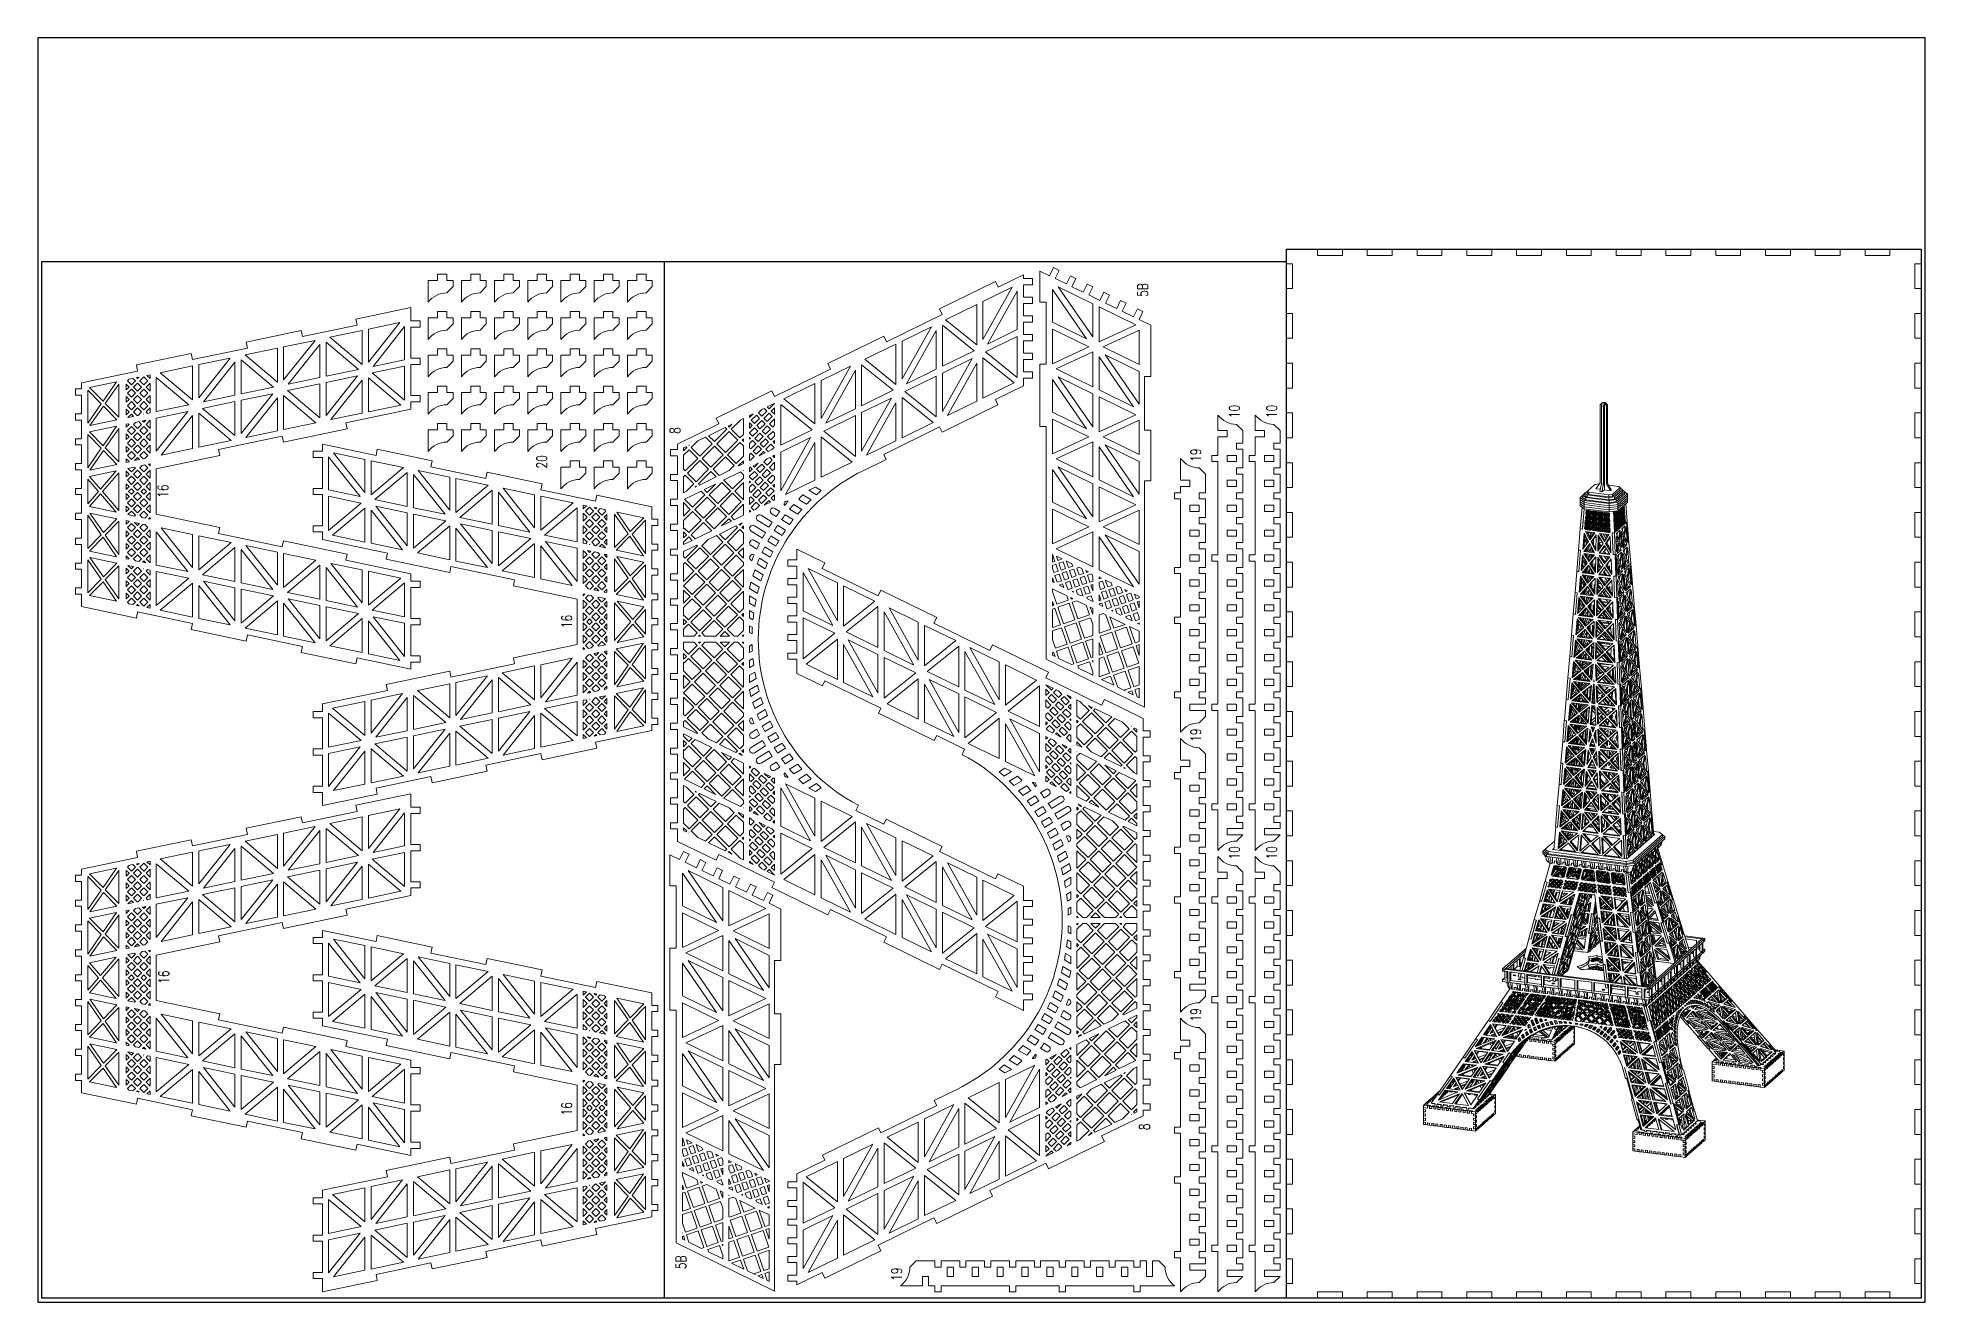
# Model space of a CAD drawing. Header units: millimetres. Extents: x 6136 to 7046, y 1563 to 2173.
import ezdxf
from ezdxf.enums import TextEntityAlignment as Align

# ---------------------------------------------------------------- set-up
doc = ezdxf.new("R2010")
doc.units = ezdxf.units.MM
doc.header["$LTSCALE"] = 0.5
doc.layers.get('0').update_dxf_attribs({"color": 255})
doc.layers.add('0 @ 1', color=255, linetype='Continuous')
doc.styles.add('Annotative', font='romans.shx', dxfattribs={"width": 0.75})

msp = doc.modelspace()

# ---------------------------------------------------------------- texts
at = {"layer": '0 @ 1', "color": 3, "style": 'Annotative', "width": 0.75}
for s, p in [('5B', (6668.54, 2051.81)), ('10', (6712.76, 1993.23)), ('10', (6730.76, 1993.23)), ('8', (6443.11, 1984.02)), ('20', (6378.83, 1968.92)), ('19', (6694.1, 1972.07)), ('16', (6196.2, 1954.82)), ('16', (6390.84, 1891.83)), ('19', (6694.1, 1837.07)), ('10', (6712.76, 1780.23)), ('10', (6730.76, 1780.23)), ('16', (6196.61, 1720.3)), ('19', (6694.1, 1702.07)), ('16', (6390.84, 1656.79)), ('8', (6669.4, 1648.17)), ('5B', (6445.91, 1582.75)), ('19', (6549.93, 1577.09))]:
    msp.add_text(s, height=5, rotation=90, dxfattribs=at).set_placement(p, align=Align.MIDDLE_CENTER)

# ---------------------------------------------------------------- blocks, each defined once
blk = doc.blocks.new('eiffel')
at = {"color": 3, "linetype": 'Continuous', "lineweight": 15}
for p, q in [((-0.4, 252.9), (-1, 252.5)), ((1, 252.8), (-0.4, 252.9)), ((-1, 252.5), (-2.4, 251.2)), ((-2.4, 251.2), (-2.4, 198.9)), ((-1.5, 250.6), (-1, 252.5)), ((-0.1, 250.4), (-1.5, 250.6)), ((-1.5, 250.6), (-1.5, 198.3)), ((-1, 252.5), (0.4, 252.3)), ((0.4, 252.3), (-0.1, 250.4)), ((-0.1, 250.4), (-0.1, 198.1)), ((0.4, 252.3), (1, 252.8)), ((0.4, 216.9), (0.4, 252.3)), ((1.8, 250.7), (0.4, 252.3)), ((1, 252.8), (2.4, 251.2)), ((2.4, 251.2), (1.8, 250.7)), ((1.8, 198.4), (1.8, 250.7)), ((2.4, 198.8), (2.4, 251.2)), ((0.4, 216.9), (0.4, 194.3)), ((-14.2, 190.6), (-15.8, 189.2)), ((-12.6, 192), (-14.2, 190.6)), ((-14.2, 190.6), (-12.1, 189.1)), ((-14.2, 190.6), (-14.2, 189.2)), ((-10.9, 193.5), (-12.6, 192)), ((-12.6, 192), (-11, 190.9)), ((-12.6, 192), (-12.6, 190.6)), ((-12.6, 190.6), (-11, 189.4)), ((-11, 190.9), (3.5, 189)), ((-11, 190.9), (-11, 189.4)), ((-5.9, 197.9), (-10.9, 193.5)), ((-10.9, 193.5), (-9.9, 192.7)), ((-10.9, 193.5), (-10.9, 192.1)), ((-10.9, 192.1), (-9.9, 191.3)), ((-9.9, 192.7), (3.5, 191)), ((-9.9, 192.7), (-9.9, 191.3)), ((-9.9, 191.3), (3.5, 189.6)), ((-3.5, 198.3), (-5.9, 197.9)), ((-2.4, 198.9), (-5.2, 195)), ((-5.2, 195), (-2.4, 194.7)), ((-2.9, 198.2), (-3.5, 198.3)), ((-1.5, 198.3), (-2.6, 193.1)), ((-2.6, 193.1), (-1.2, 192.9)), ((-2.4, 194.7), (-2.2, 194.6)), ((-1.5, 198.3), (-0.1, 198.1)), ((-0.1, 198.1), (-1.2, 192.9)), ((-1.2, 192.9), (-0.1, 193.8)), ((-0.1, 193.8), (0.4, 194.3)), ((0.4, 194.3), (1.8, 194.1)), ((2.4, 198.8), (1.8, 198.4)), ((4.6, 193.8), (1.8, 198.4)), ((1.8, 194.1), (4.6, 193.8)), ((5.2, 194.2), (2.4, 198.8)), ((9.9, 196.6), (3.2, 197.4)), ((3.5, 191), (5.9, 191.3)), ((3.5, 191), (3.5, 189.6)), ((3.5, 189.6), (5.9, 189.9)), ((5.2, 194.2), (4.6, 193.8)), ((5.9, 191.3), (10.9, 195.8)), ((5.9, 189.9), (10.9, 194.4)), ((5.9, 191.3), (5.9, 189.9)), ((7.1, 189.6), (12.6, 194.4)), ((7.1, 188.1), (12.6, 193)), ((8.3, 187.8), (14.2, 193)), ((8.3, 186.4), (14.2, 191.6)), ((9.4, 186), (15.8, 191.6)), ((9.4, 184.6), (15.8, 190.2)), ((10.9, 195.8), (9.9, 196.6)), ((10.9, 195.8), (10.9, 194.4)), ((11, 195.6), (10.9, 195.6)), ((12.6, 194.4), (11, 195.6)), ((12.6, 194.4), (12.6, 193)), ((14.2, 193), (12.6, 194.2)), ((14.2, 193), (14.2, 191.6)), ((15.8, 191.6), (14.2, 192.8)), ((15.8, 191.6), (15.8, 190.2)), ((15.8, 190.2), (15.8, 188.8)), ((-15.8, 189.2), (-13.2, 187.2)), ((-15.8, 189.2), (-15.8, 187.8)), ((-15.8, 187.8), (-13.2, 185.8)), ((-15.8, 187.8), (-15.8, 186.3)), ((-15.8, 186.3), (-13.2, 184.4)), ((-15.8, 186.3), (-15.8, 184.9)), ((-15.8, 184.9), (-13.2, 183)), ((-15.8, 183.5), (-15.8, 184.9)), ((-13.2, 181.6), (-15.8, 183.5)), ((-15.7, 168.3), (-14.5, 182.6)), ((-14.3, 168), (-13.2, 181.6)), ((-14.2, 189.2), (-12.1, 187.6)), ((-13.2, 187.2), (3.6, 185.1)), ((-13.2, 187.2), (-13.2, 185.8)), ((-13.2, 185.8), (3.6, 183.7)), ((-13.2, 185.8), (-13.2, 184.4)), ((-13.2, 184.4), (3.6, 182.3)), ((-13.2, 184.4), (-13.2, 183)), ((-13.2, 183), (3.6, 180.9)), ((-13.2, 183), (-13.2, 181.6)), ((-13.2, 181.6), (3.6, 179.5)), ((-12.1, 177.2), (-12.3, 174.7)), ((-12.1, 189.1), (3.6, 187.1)), ((-12.1, 189.1), (-12.1, 187.6)), ((-12.1, 187.6), (3.6, 185.7)), ((-12.1, 177.2), (-10.6, 175.8)), ((-11.8, 180.6), (-12, 178)), ((-10.3, 179.1), (-12, 178)), ((-12, 178), (-11.5, 178.4)), ((-11.8, 180.6), (-10.3, 179.1)), ((-11.8, 177.8), (-10, 178.8)), ((-8.5, 177.4), (-11.8, 177.8)), ((-11.8, 177.4), (-8.6, 177)), ((-10.3, 176), (-11.8, 177.4)), ((-10, 179.3), (-11.5, 180.7)), ((-8.3, 180.3), (-11.5, 180.7)), ((-11.4, 180.1), (-11.5, 178.4)), ((-11.5, 178.7), (-11.1, 179.7)), ((-10.3, 179.1), (-11.5, 178.4)), ((-11.4, 180.1), (-11.3, 180.1)), ((-11.4, 179.7), (-11.2, 179.9)), ((-11.1, 179.7), (-11.4, 179.4)), ((-11, 179.5), (-11.4, 178.5)), ((-11.1, 178.7), (-11, 179.5)), ((-11.1, 178.1), (-11.1, 178.2)), ((-9, 177.9), (-11.1, 178.1)), ((-11, 189.4), (3.5, 187.6)), ((-11, 178.2), (-11, 178.1)), ((-10.9, 179.6), (-10.9, 178.8)), ((-10.9, 179.1), (-10.6, 179)), ((-10.4, 179.1), (-10.8, 179.6)), ((-10.7, 178.1), (-10.6, 178.5)), ((-10.7, 177.3), (-10.7, 177.3)), ((-9.8, 176.3), (-10.7, 177.3)), ((-10.4, 178.6), (-10.6, 178.1)), ((-9.5, 179.7), (-10.5, 180.6)), ((-10.5, 178.2), (-9.8, 178.1)), ((-10.4, 177.2), (-10.5, 177.1)), ((-10.4, 180.6), (-10.4, 180.6)), ((-10.1, 180.6), (-10.3, 180.4)), ((-8.6, 177), (-10.3, 176)), ((-9.8, 178.1), (-10.2, 178.7)), ((-10.2, 176.7), (-10, 177.2)), ((-9.9, 177.2), (-10.1, 176.6)), ((-8.3, 180.3), (-10, 179.3)), ((-9.5, 179.7), (-10, 179.3)), ((-10, 178.8), (-8.5, 177.4)), ((-9.9, 180.1), (-9.8, 180.5)), ((-9.9, 178), (-9.8, 178.1)), ((-9.6, 180.5), (-9.8, 180)), ((-9.8, 176.3), (-9.7, 177.2)), ((-8.6, 177), (-9.8, 176.3)), ((-9.7, 179), (-8, 180.1)), ((-8.2, 177.5), (-9.7, 179)), ((-9.7, 178.5), (-9.6, 178.4)), ((-9.6, 179.7), (-9.5, 180.5)), ((-9.6, 178.4), (-9.6, 178.4)), ((-9.6, 177.1), (-9.6, 176.4)), ((-8.4, 180.3), (-9.5, 179.7)), ((-9.4, 180.5), (-9.4, 179.7)), ((-9.4, 180.4), (-8.8, 180.3)), ((-9.3, 178.1), (-9.4, 178)), ((-9.4, 178), (-9.3, 177.9)), ((-8.1, 178.4), (-9.2, 179.3)), ((-9.2, 176.7), (-9, 177.1)), ((-9, 179.4), (-9.1, 179.3)), ((-9, 180), (-8.8, 180.3)), ((-8.9, 177), (-9, 176.8)), ((-8.8, 180.3), (-8.9, 180.4)), ((-8.8, 176.9), (-8.9, 177)), ((-8.7, 180.2), (-8.8, 180.1)), ((-8.8, 179.6), (-8.2, 179.5)), ((-8.8, 179), (-8.2, 179.5)), ((-8.7, 180.1), (-8.7, 180.2)), ((-8.2, 179.1), (-8.6, 178.8)), ((-8.5, 180.4), (-8.4, 180.3)), ((-8.2, 179.5), (-8.4, 179.8)), ((-8.4, 178.6), (-8.2, 179.1)), ((-8.1, 179), (-8.3, 178.5)), ((-8, 180.1), (-8.2, 177.5)), ((-8.2, 179.9), (-8.1, 179.8)), ((-8.1, 179.8), (-8.1, 180)), ((-8.1, 178.6), (-8.1, 179)), ((-7.9, 177.5), (-7.6, 180)), ((-6.3, 178.6), (-7.9, 177.5)), ((-7.3, 177.9), (-7.9, 177.5)), ((-7.6, 180), (-6.3, 178.6)), ((-7.6, 177.2), (-6, 178.3)), ((-4.5, 176.9), (-7.6, 177.2)), ((-6, 178.8), (-7.4, 180.2)), ((-4.5, 179.8), (-7.4, 180.2)), ((-7.3, 177.9), (-7.2, 179.6)), ((-6.3, 178.6), (-7.3, 177.9)), ((-7.1, 178.1), (-7.3, 178.3)), ((-7.2, 178.9), (-7, 179.4)), ((-6.9, 179.3), (-7.2, 178.7)), ((-7.2, 178.7), (-6.8, 178.2)), ((-5, 177.4), (-7, 177.6)), ((-6.9, 177.7), (-6.7, 177.7)), ((-6.7, 177.7), (-6.8, 177.8)), ((-6.8, 177.6), (-6.7, 177.7)), ((-6.6, 178.9), (-6.6, 178.4)), ((-5.4, 179.2), (-6.3, 180.1)), ((-6.1, 177.5), (-6.1, 178.3)), ((-6, 179.8), (-6, 180)), ((-4.5, 179.8), (-6, 178.8)), ((-5.4, 179.2), (-6, 178.8)), ((-6, 178.3), (-4.5, 176.9)), ((-5.7, 178.5), (-4.2, 179.6)), ((-4.2, 177.1), (-5.7, 178.5)), ((-4.5, 179.8), (-5.4, 179.2)), ((-4.2, 178), (-5.2, 178.9)), ((-4.7, 178.4), (-4.6, 179.3)), ((-4.6, 179.8), (-4.6, 179.9)), ((-4.6, 178.3), (-4.2, 178.8)), ((-4.6, 178.3), (-4.2, 178.6)), ((-4.2, 178.1), (-4.3, 178.1)), ((-4.3, 178), (-4.2, 178)), ((-4.2, 179.6), (-4.2, 177.1)), ((-3.9, 177), (-3.8, 179.5)), ((-2.4, 178.1), (-3.9, 177)), ((-3.8, 179.5), (-2.4, 178.1)), ((-0.7, 179.4), (-3.6, 179.7)), ((-2.1, 178.3), (-3.6, 179.7)), ((-3.6, 176.7), (-2.1, 177.9)), ((-3.6, 176.7), (-3.1, 177.1)), ((-3.4, 177.4), (-3.3, 179)), ((-3.4, 177.9), (-2.8, 177.8)), ((-3.1, 178.8), (-3.3, 178.7)), ((-3.3, 178.5), (-2.7, 178.4)), ((-3.1, 177.1), (-2.1, 177.9)), ((-1.1, 176.9), (-3.1, 177.1)), ((-2.9, 177.3), (-2.7, 177.1)), ((-2.2, 177.4), (-2.6, 177.5)), ((-1.6, 178.7), (-2.5, 179.6)), ((-2.5, 179.6), (-2.5, 179.6)), ((-2.5, 177), (-2.2, 177.4)), ((-2.2, 177.4), (-2.5, 177.1)), ((-1.9, 179.5), (-2.2, 179.3)), ((-2.2, 177.8), (-2, 177.7)), ((-2.2, 177.4), (-2.2, 177.4)), ((-0.7, 179.4), (-2.1, 178.3)), ((-2.1, 177.9), (-0.6, 176.4)), ((-1.9, 177.1), (-2, 177)), ((-1.8, 177), (-1.9, 177.1)), ((-1.8, 178.1), (-0.4, 179.1)), ((-1.8, 178.1), (-1.3, 178.4)), ((-0.3, 176.6), (-1.8, 178.1)), ((-1.6, 177.3), (-1.7, 177.3)), ((-1.7, 177.3), (-1.3, 176.9)), ((-1.6, 179.5), (-1.1, 179.1)), ((-1.6, 177.3), (-1.6, 177.3)), ((-1.3, 178.4), (-0.4, 179.1)), ((-0.3, 177.5), (-1.3, 178.4)), ((-0.8, 179.3), (-0.8, 179.4)), ((-0.8, 178), (-0.8, 178.8)), ((-0.8, 178.8), (-0.8, 178.8)), ((-0.4, 179.1), (-0.5, 177.8)), ((-0.5, 177.8), (-0.3, 177.9)), ((-0.3, 177.9), (-0.5, 177.8)), ((-0.4, 179.1), (-0.3, 176.6)), ((0, 179.1), (1.6, 177.6)), ((0.1, 176.5), (0, 179.1)), ((1.6, 177.6), (0.1, 176.5)), ((1.9, 177.8), (0.3, 179.2)), ((3.5, 178.8), (0.3, 179.2)), ((0.3, 176.2), (1.9, 177.3)), ((0.6, 176.9), (0.5, 178.6)), ((0.5, 178.4), (0.7, 178.4)), ((0.9, 178.2), (0.5, 178)), ((1.6, 177.6), (0.6, 176.9)), ((0.6, 177.4), (1.2, 177.3)), ((0.7, 177), (0.6, 177.1)), ((0.6, 177.1), (0.6, 177.1)), ((0.6, 176.9), (0.7, 177)), ((0.6, 177), (0.6, 177)), ((0.7, 178), (1.2, 177.9)), ((2.5, 178.1), (1.4, 179.1)), ((2, 176.9), (1.4, 177)), ((1.5, 179), (1.7, 179.1)), ((1.5, 179), (1.6, 179.1)), ((2.3, 179), (1.8, 178.7)), ((1.8, 177.3), (2, 177.2)), ((3.5, 178.8), (1.9, 177.8)), ((1.9, 178.6), (2.5, 178.2)), ((2.5, 178.1), (1.9, 177.8)), ((1.9, 177.3), (3.6, 175.8)), ((2.2, 177.5), (3.8, 178.6)), ((3.9, 176), (2.2, 177.5)), ((3.5, 178.8), (2.5, 178.1)), ((2.7, 178.9), (3.1, 178.6)), ((3.9, 176.9), (2.8, 177.9)), ((2.8, 177.9), (3.5, 177.3)), ((3.4, 178.3), (3.5, 178.3)), ((3.5, 189), (7.1, 189.6)), ((3.5, 189), (3.5, 187.6)), ((3.5, 187.6), (7.1, 188.1)), ((3.5, 177.3), (3.5, 178.4)), ((3.6, 187.1), (8.3, 187.8)), ((3.6, 187.1), (3.6, 185.7)), ((3.6, 185.7), (8.3, 186.4)), ((3.6, 185.1), (9.4, 186)), ((3.6, 185.1), (3.6, 183.7)), ((3.6, 183.7), (9.4, 184.6)), ((3.6, 183.7), (3.6, 182.3)), ((3.6, 182.3), (9.4, 183.2)), ((3.6, 182.3), (3.6, 180.9)), ((3.6, 180.9), (9.4, 181.8)), ((3.6, 179.5), (3.6, 180.9)), ((9.4, 180.3), (3.6, 179.5)), ((3.9, 176), (3.8, 178.6)), ((7.1, 165.4), (6.5, 179.9)), ((7.1, 189.6), (7.1, 188.1)), ((7.6, 165.8), (7.1, 180)), ((7.6, 165.8), (7.1, 180)), ((7.7, 179.2), (8.3, 178.4)), ((7.7, 179.2), (7.8, 176.6)), ((8.3, 178.4), (7.7, 178.5)), ((8.6, 180.2), (7.8, 179.5)), ((8.4, 178.7), (7.8, 179.5)), ((8.3, 178.4), (7.8, 176.6)), ((7.9, 176.5), (8.5, 178.3)), ((9.1, 177.6), (7.9, 176.5)), ((7.9, 176.1), (9.1, 177.2)), ((8.2, 177.6), (9.1, 177.6)), ((8.3, 187.8), (8.3, 186.4)), ((8.9, 180.3), (8.4, 178.7)), ((8.5, 178.3), (9.1, 177.6)), ((8.6, 178.6), (9.1, 180.3)), ((9.2, 177.9), (8.6, 178.6)), ((9.1, 177.2), (8.6, 175.4)), ((8.7, 175.2), (9.2, 177.1)), ((9.1, 180.3), (9.2, 177.9)), ((9.2, 177.1), (9.3, 174.5)), ((9.3, 178), (9.3, 180.3)), ((9.9, 179.8), (9.3, 179.9)), ((9.9, 179.8), (9.3, 178)), ((9.4, 183.2), (15.8, 188.8)), ((9.4, 181.8), (15.8, 187.4)), ((9.4, 180.3), (15.8, 186)), ((9.4, 186), (9.4, 184.6)), ((9.4, 184.6), (9.4, 183.2)), ((9.4, 183.2), (9.4, 181.8)), ((9.4, 181.8), (9.4, 180.3)), ((9.4, 180.3), (9.9, 179.8)), ((9.4, 177.2), (10, 176.5)), ((9.5, 174.6), (9.4, 177.2)), ((9.5, 177.9), (10, 179.7)), ((10.6, 178.9), (9.5, 177.9)), ((9.5, 177.5), (10.6, 178.5)), ((10.1, 176.8), (9.5, 177.5)), ((10, 180.1), (9.6, 180.5)), ((9.8, 178.9), (10.6, 178.9)), ((10.2, 181), (10, 180.1)), ((10, 179.7), (10.6, 178.9)), ((10.1, 180), (10.4, 181.2)), ((10.7, 179.2), (10.1, 180)), ((10.6, 178.5), (10.1, 176.8)), ((10.2, 176.7), (10.8, 178.4)), ((10.6, 181.3), (10.7, 179.2)), ((10.8, 179.3), (10.7, 181.5)), ((11.3, 181.1), (10.7, 181.1)), ((11.3, 181.1), (10.8, 179.3)), ((10.8, 178.4), (10.9, 175.9)), ((10.9, 181.6), (11.3, 181.1)), ((10.9, 178.5), (11.6, 177.8)), ((11, 176), (10.9, 178.5)), ((11.6, 177.8), (10.9, 177.9)), ((11, 179.2), (11.4, 181)), ((12.1, 180.2), (11, 179.2)), ((11, 178.8), (12.1, 179.9)), ((11.7, 178.1), (11, 178.8)), ((11.6, 177.8), (11, 176)), ((11.4, 181.4), (11.1, 181.8)), ((11.2, 175.9), (11.7, 177.7)), ((12.4, 177), (11.2, 175.9)), ((11.3, 180.3), (12.1, 180.2)), ((11.6, 182.3), (11.4, 181.4)), ((11.4, 181), (12.1, 180.2)), ((11.5, 181.3), (11.9, 182.5)), ((12.2, 180.5), (11.5, 181.3)), ((11.5, 177), (12.4, 177)), ((12.1, 179.9), (11.7, 178.1)), ((11.7, 177.7), (12.4, 177)), ((11.8, 178), (12.3, 179.7)), ((12.5, 177.3), (11.8, 178)), ((12, 182.6), (12.2, 180.5)), ((12.3, 180.6), (12.2, 182.7)), ((12.8, 182.4), (12.2, 182.4)), ((12.3, 182.9), (12.8, 182.4)), ((12.8, 182.4), (12.3, 180.6)), ((12.3, 179.7), (12.5, 177.3)), ((12.4, 179.8), (13.1, 179.2)), ((12.6, 177.4), (12.4, 179.8)), ((12.5, 180.5), (13, 182.3)), ((13.7, 181.6), (12.5, 180.5)), ((12.5, 180.2), (13.7, 181.3)), ((13.2, 179.5), (12.5, 180.2)), ((13.1, 179.2), (12.5, 179.2)), ((12.9, 182.7), (12.6, 183.1)), ((13.1, 179.2), (12.6, 177.4)), ((12.7, 177.3), (13.2, 179)), ((14, 178.4), (12.7, 177.3)), ((12.8, 181.7), (13.7, 181.6)), ((12.8, 176.9), (14, 178)), ((13.2, 183.7), (12.9, 182.7)), ((13, 182.3), (13.7, 181.6)), ((13.1, 182.6), (13.4, 183.8)), ((13.8, 181.9), (13.1, 182.6)), ((13.1, 178.4), (14, 178.4)), ((13.7, 181.3), (13.2, 179.5)), ((13.2, 179), (14, 178.4)), ((13.3, 179.4), (13.9, 181.1)), ((14.1, 178.7), (13.3, 179.4)), ((14, 178), (13.5, 176.2)), ((13.8, 181.9), (13.6, 184)), ((13.6, 176.1), (14.1, 177.9)), ((14.1, 178.7), (13.9, 181.1)), ((14.3, 175.4), (14.1, 177.9)), ((15.7, 173), (14.7, 184.9)), ((15.8, 188.8), (15.8, 187.4)), ((15.8, 186), (15.8, 187.4)), ((-15.7, 168.3), (-16.9, 154)), ((-15.7, 168.3), (-15.7, 168.3)), ((-15.7, 168.3), (-14.3, 168)), ((-15.7, 168.3), (-15.7, 168.3)), ((-14.3, 168), (-13.9, 172.7)), ((-13.1, 165.2), (-14, 154.6)), ((-12.7, 164.4), (-13.4, 155.3)), ((-13.1, 165.2), (-10.2, 159.7)), ((-12.8, 169), (-12.7, 169.1)), ((-12.7, 169.1), (-12.8, 169)), ((-12.8, 169), (-12.8, 168.3)), ((-12.8, 168.3), (-12.3, 168.6)), ((-12.7, 168.1), (-12.8, 168.3)), ((-12.7, 170.5), (-12.2, 170)), ((-12.7, 170.5), (-12.7, 169.6)), ((-12.2, 170), (-12.7, 169.6)), ((-12.7, 169.6), (-12.2, 170)), ((-12.7, 169.6), (-12.7, 169.6)), ((-12.7, 169.1), (-12.3, 168.5)), ((-12.3, 168.5), (-12.7, 168.1)), ((-12.4, 173.9), (-12.6, 171.4)), ((-10.9, 172.4), (-12.6, 171.4)), ((-12.6, 171.4), (-12.1, 171.8)), ((-12.5, 167.8), (-12, 168.3)), ((-12, 168.2), (-12.5, 167.8)), ((-12.4, 167.8), (-12.5, 167.8)), ((-12.4, 173.9), (-10.9, 172.4)), ((-12.4, 170.8), (-11.6, 170.7)), ((-12.4, 170.7), (-12.4, 170.8)), ((-12.3, 170.8), (-12.4, 170.7)), ((-12, 170.2), (-12.4, 170.7)), ((-12.4, 169.3), (-12, 169.7)), ((-11.9, 169.6), (-12.4, 169.3)), ((-12, 168.8), (-12.4, 169.3)), ((-11.9, 168.1), (-12.4, 167.8)), ((-12.4, 167.8), (-11.6, 167.7)), ((-10.6, 175.8), (-12.3, 174.7)), ((-12.3, 174.7), (-11.8, 175.1)), ((-12.3, 171.1), (-10.6, 172.2)), ((-9.1, 170.7), (-12.3, 171.1)), ((-5.9, 165.5), (-12.2, 166.3)), ((-12.2, 166.3), (-9.3, 160.9)), ((-12.1, 174.1), (-8.8, 173.7)), ((-10.6, 172.6), (-12.1, 174.1)), ((-11.9, 173.5), (-12.1, 171.8)), ((-10.9, 172.5), (-12.1, 171.8)), ((-12, 174.4), (-10.3, 175.5)), ((-8.8, 174), (-12, 174.4)), ((-11.8, 172.2), (-12, 172.5)), ((-12, 172.5), (-12, 172.3)), ((-11.8, 172.2), (-12, 172.2)), ((-11.5, 170.6), (-12, 170.2)), ((-12, 169.7), (-11.5, 169.2)), ((-11.5, 169.2), (-12, 168.8)), ((-12, 168.3), (-11.6, 167.7)), ((-11.9, 173.4), (-11.9, 173.4)), ((-11.9, 173.1), (-11.7, 173.3)), ((-11.9, 171.9), (-11.8, 172.2)), ((-11.6, 176.8), (-11.8, 175.1)), ((-11.8, 175.4), (-11.4, 176.3)), ((-10.6, 175.8), (-11.8, 175.1)), ((-11.5, 173.1), (-11.8, 172.9)), ((-11.8, 172.9), (-11.8, 172.8)), ((-11.8, 172.8), (-11.7, 172.5)), ((-11.8, 168.5), (-11.3, 168.9)), ((-11.3, 168.8), (-11.8, 168.5)), ((-11.3, 168), (-11.8, 168.5)), ((-11.7, 176.4), (-11.4, 176.6)), ((-11.4, 176.3), (-11.7, 176)), ((-11.3, 176.2), (-11.7, 175.1)), ((-11.7, 172.5), (-11.5, 173.1)), ((-11.7, 172), (-11.7, 172)), ((-11.7, 172), (-11.7, 172)), ((-11.7, 171.5), (-11.6, 171.5)), ((-9.6, 171.2), (-11.7, 171.5)), ((-11.7, 169.9), (-11.3, 170.3)), ((-11.2, 170.3), (-11.7, 169.9)), ((-11.3, 169.4), (-11.7, 169.9)), ((-11.6, 176.8), (-11.6, 176.7)), ((-11.4, 172.9), (-11.6, 172.3)), ((-11.6, 172.3), (-11.5, 172.1)), ((-11.6, 170.7), (-11.5, 170.6)), ((-11.6, 167.7), (-11.6, 167.7)), ((-11.5, 173.1), (-11.5, 173.1)), ((-11.3, 172.6), (-11.5, 172.7)), ((-11.5, 171.5), (-11.5, 171.5)), ((-11.5, 171.5), (-11.5, 171.5)), ((-11.4, 175.4), (-11.3, 176.2)), ((-11.4, 174.8), (-11.4, 174.8)), ((-9.3, 174.6), (-11.4, 174.8)), ((-11.3, 172.6), (-11.4, 172.9)), ((-11.4, 172.2), (-11.3, 172.6)), ((-11.4, 166.2), (-8.9, 161.5)), ((-11.3, 174.9), (-11.3, 174.8)), ((-11.2, 172.5), (-11.3, 172.3)), ((-11.3, 171.6), (-11.2, 171.8)), ((-11.3, 171.7), (-11.3, 171.6)), ((-11.3, 170.3), (-10.8, 169.8)), ((-10.8, 169.8), (-11.3, 169.4)), ((-11.3, 168.9), (-10.8, 168.4)), ((-10.8, 168.4), (-11.3, 168)), ((-11.1, 176.3), (-11.2, 175.4)), ((-11.2, 175.8), (-10.8, 175.7)), ((-11.1, 172.3), (-11.2, 172.5)), ((-11, 171.9), (-11.2, 171.4)), ((-11.2, 165.8), (-11.1, 166.2)), ((-10.7, 175.8), (-11.1, 176.2)), ((-10.8, 171.7), (-11.1, 171.7)), ((-11.1, 167.7), (-10.6, 168.1)), ((-10.6, 168), (-11.1, 167.7)), ((-11, 167.6), (-11.1, 167.7)), ((-11, 174.8), (-10.8, 175.2)), ((-11, 173.9), (-11, 174)), ((-10, 173), (-11, 174)), ((-11, 172.6), (-10.9, 172.5)), ((-10.8, 171.7), (-11, 172)), ((-11, 170.6), (-10.2, 170.5)), ((-11, 170.5), (-11, 170.6)), ((-10.9, 170.6), (-11, 170.5)), ((-10.6, 170), (-11, 170.5)), ((-11, 169.1), (-10.6, 169.5)), ((-10.5, 169.5), (-11, 169.1)), ((-10.6, 168.6), (-11, 169.1)), ((-10.5, 168), (-11, 167.6)), ((-11, 167.6), (-10.2, 167.5)), ((-10.9, 172.5), (-10.9, 172.5)), ((-10.9, 171.4), (-10.8, 171.7)), ((-10.6, 175.3), (-10.8, 174.7)), ((-10.6, 173.9), (-10.8, 173.8)), ((-10.8, 173.8), (-10.8, 173.7)), ((-10.7, 171.4), (-10.8, 171.5)), ((-10.8, 171.5), (-10.8, 171.4)), ((-10.7, 175), (-10, 174.8)), ((-10.7, 172.1), (-10.7, 172)), ((-10.7, 172), (-10.7, 172.1)), ((-10.6, 166.1), (-10.7, 164.9)), ((-10.6, 173.6), (-10.5, 173.9)), ((-8.8, 173.7), (-10.6, 172.6)), ((-10, 173), (-10.6, 172.6)), ((-10.5, 172.2), (-10.6, 171.9)), ((-10.6, 172.2), (-9.1, 170.7)), ((-10.6, 171.9), (-10.5, 171.6)), ((-10.1, 170.4), (-10.6, 170)), ((-10.6, 169.5), (-10.1, 169)), ((-10.1, 169), (-10.6, 168.6)), ((-10.6, 168.1), (-10.2, 167.6)), ((-10.4, 173.9), (-10.5, 173.5)), ((-10.5, 171.6), (-10.4, 172)), ((-10, 174.8), (-10.4, 175.4)), ((-10.2, 173.6), (-10.4, 173.9)), ((-10.2, 173.6), (-10.4, 173.6)), ((-10.3, 171.9), (-10.4, 171.4)), ((-10.1, 171.6), (-10.4, 171.4)), ((-10.4, 171.4), (-10.4, 171.4)), ((-10.4, 168.3), (-9.9, 168.7)), ((-9.9, 168.7), (-10.4, 168.3)), ((-9.9, 167.8), (-10.4, 168.3)), ((-9.8, 176.3), (-10.3, 176)), ((-10.3, 175.5), (-8.8, 174)), ((-10.3, 173.3), (-10.2, 173.6)), ((-10.3, 172.4), (-8.5, 173.4)), ((-8.8, 170.9), (-10.3, 172.4)), ((-10.1, 171.6), (-10.3, 171.7)), ((-10.1, 171.7), (-10.3, 171.7)), ((-10.3, 169.7), (-9.9, 170.1)), ((-9.8, 170.1), (-10.3, 169.7)), ((-9.9, 169.2), (-10.3, 169.7)), ((-10.2, 174.7), (-10, 174.8)), ((-10.1, 173.4), (-10.2, 173.2)), ((-10, 173.1), (-10.2, 173.1)), ((-10.2, 167.6), (-10.2, 167.5)), ((-10.2, 164), (-10.1, 166)), ((-10, 173.1), (-10.1, 173.4)), ((-10.1, 171.7), (-10.1, 171.7)), ((-10.1, 171.6), (-10.1, 171.7)), ((-10.2, 170.5), (-10.1, 170.4)), ((-10.1, 165.7), (-8.9, 165.5)), ((-10, 175.7), (-8.3, 176.7)), ((-8.5, 174.2), (-10, 175.7)), ((-10, 173.8), (-10, 173.7)), ((-10, 173.7), (-9.9, 173.4)), ((-8.9, 173.7), (-10, 173)), ((-10, 173), (-10, 173.1)), ((-9.9, 173.4), (-9.8, 173.8)), ((-9.9, 170.1), (-9.4, 169.6)), ((-9.4, 169.6), (-9.9, 169.2)), ((-9.9, 168.7), (-9.4, 168.2)), ((-9.4, 168.2), (-9.9, 167.8)), ((-9.6, 173.8), (-9.8, 173.3)), ((-9.8, 173.3), (-9.8, 173.2)), ((-9.6, 174.8), (-9.7, 174.7)), ((-9.7, 174.7), (-9.7, 174.7)), ((-9.7, 174.7), (-9.7, 174.6)), ((-9.5, 173.6), (-9.7, 173.6)), ((-8.7, 171.7), (-9.7, 172.7)), ((-9.7, 167.5), (-9.2, 167.9)), ((-9.2, 167.9), (-9.7, 167.5)), ((-9.6, 167.4), (-9.7, 167.5)), ((-9.5, 173.6), (-9.6, 173.8)), ((-9.6, 173.3), (-9.5, 173.6)), ((-9.6, 172.8), (-9.4, 172.5)), ((-9.6, 170.4), (-8.7, 170.3)), ((-9.6, 170.4), (-9.6, 170.4)), ((-9.2, 169.8), (-9.6, 170.4)), ((-9.5, 170.4), (-9.6, 170.4)), ((-9.6, 168.9), (-9.2, 169.3)), ((-9.1, 169.3), (-9.6, 168.9)), ((-9.2, 168.4), (-9.6, 168.9)), ((-9.1, 167.8), (-9.6, 167.4)), ((-9.6, 167.4), (-8.8, 167.3)), ((-8.9, 165.5), (-9.6, 162.8)), ((-9.5, 174.6), (-9.5, 174.7)), ((-9.4, 176), (-9.4, 176)), ((-8.4, 175), (-9.4, 176)), ((-9.4, 174.6), (-9.4, 174.6)), ((-9.4, 173.4), (-9.4, 173.4)), ((-9.4, 173.4), (-9.4, 173.4)), ((-9.4, 172.5), (-9.3, 173)), ((-9.2, 172.9), (-9.4, 172.4)), ((-9.2, 176.2), (-9.3, 175.9)), ((-9.3, 173.7), (-9.3, 173.7)), ((-9.3, 173.7), (-9.2, 173.5)), ((-9, 172.6), (-9.3, 172.3)), ((-9, 172.6), (-9.3, 172.6)), ((-5.9, 165.5), (-9.3, 160.9)), ((-9, 172.6), (-9.2, 172.9)), ((-9, 172.6), (-9.2, 172.7)), ((-8.7, 170.3), (-9.2, 169.8)), ((-9.2, 169.3), (-8.7, 168.8)), ((-8.7, 168.8), (-9.2, 168.4)), ((-9.2, 167.9), (-8.8, 167.4)), ((-8.7, 164.5), (-9.2, 162.2)), ((-9.1, 173.6), (-9, 173.7)), ((-9, 175.6), (-8.3, 176.3)), ((-9, 173.1), (-8.9, 173)), ((-9, 172.6), (-9, 172.6)), ((-9, 168.1), (-8.5, 168.5)), ((-8.4, 168.5), (-9, 168.1)), ((-8.5, 167.6), (-9, 168.1)), ((-8.9, 165.5), (-9, 165.9)), ((-8.9, 173.7), (-8.9, 173.7)), ((-8.9, 173), (-8.8, 173.3)), ((-8.9, 169.6), (-8.5, 170)), ((-8.4, 169.9), (-8.9, 169.6)), ((-8.5, 169), (-8.9, 169.6)), ((-8.8, 176.4), (-8.3, 176.3)), ((-8.7, 173.4), (-8.8, 172.8)), ((-8.5, 173.4), (-8.8, 170.9)), ((-8.6, 173), (-8.8, 172.8)), ((-8.8, 172.8), (-8.8, 172.8)), ((-8.8, 167.4), (-8.8, 167.3)), ((-8.6, 175.7), (-8.7, 175.6)), ((-8.7, 175.6), (-8.5, 175.3)), ((-8.6, 173), (-8.7, 173.1)), ((-8.6, 173.1), (-8.7, 173.1)), ((-8.7, 170.3), (-8.7, 170.3)), ((-8.2, 162.4), (-8.7, 164.5)), ((-8.3, 176.3), (-8.6, 176.6)), ((-8.3, 175.9), (-8.6, 175.7)), ((-8.6, 173.3), (-8.6, 173.4)), ((-8.3, 176.7), (-8.5, 174.2)), ((-8.5, 175.3), (-8.3, 175.8)), ((-8.5, 170), (-8, 169.4)), ((-8, 169.4), (-8.5, 169)), ((-8.5, 168.5), (-8, 168)), ((-8, 168), (-8.5, 167.6)), ((-8.3, 175.9), (-8.4, 175.9)), ((-8.4, 175.3), (-8.4, 175.1)), ((-8.4, 175.1), (-8.4, 175.1)), ((-8.4, 170.9), (-8.2, 173.4)), ((-6.6, 171.9), (-8.4, 170.9)), ((-7.9, 171.2), (-8.4, 170.9)), ((-8.3, 176.7), (-8.3, 176.7)), ((-8.3, 167.3), (-7.8, 167.7)), ((-7.8, 167.7), (-8.3, 167.3)), ((-8.2, 167.3), (-8.3, 167.3)), ((-8.2, 173.4), (-6.6, 171.9)), ((-8.2, 170.2), (-8.1, 170.2)), ((-7.8, 169.7), (-8.2, 170.2)), ((-8.1, 170.2), (-8.2, 170.2)), ((-8.2, 168.8), (-7.8, 169.2)), ((-7.7, 169.1), (-8.2, 168.8)), ((-7.8, 168.2), (-8.2, 168.8)), ((-7.7, 167.6), (-8.2, 167.3)), ((-8.2, 167.3), (-7.4, 167.2)), ((-8.2, 165.8), (-7.6, 163.2)), ((-8.1, 174.2), (-7.9, 176.7)), ((-6.4, 175.3), (-8.1, 174.2)), ((-7.6, 174.6), (-8.1, 174.2)), ((-8.1, 170.6), (-6.3, 171.7)), ((-4.7, 170.2), (-8.1, 170.6)), ((-8.1, 170.2), (-7.3, 170.1)), ((-7.9, 176.7), (-6.4, 175.3)), ((-7.9, 173.9), (-6.2, 175)), ((-4.6, 173.5), (-7.9, 173.9)), ((-7.9, 173.6), (-4.6, 173.2)), ((-6.3, 172.1), (-7.9, 173.6)), ((-7.9, 171.2), (-7.7, 173)), ((-6.7, 172), (-7.9, 171.2)), ((-7.8, 172.4), (-7.4, 172.7)), ((-7.3, 170.1), (-7.8, 169.7)), ((-7.8, 169.2), (-7.3, 168.6)), ((-7.3, 168.6), (-7.8, 168.2)), ((-7.8, 167.7), (-7.4, 167.2)), ((-7.6, 176.9), (-4.6, 176.5)), ((-6.2, 175.5), (-7.6, 176.9)), ((-7.6, 174.6), (-7.5, 176.3)), ((-6.5, 175.3), (-7.6, 174.6)), ((-7.6, 174.9), (-7.5, 174.8)), ((-7.5, 176.2), (-7.5, 176.3)), ((-7.5, 176.2), (-7.5, 176.2)), ((-7.5, 175.7), (-7.5, 175.7)), ((-7.3, 175.4), (-7.5, 175.7)), ((-7.3, 175.4), (-7.5, 175.5)), ((-7.5, 174.8), (-7.3, 175.4)), ((-7.3, 175.3), (-7.5, 174.7)), ((-7.5, 174.7), (-7.5, 174.7)), ((-7.2, 172.5), (-7.5, 171.5)), ((-5.3, 170.7), (-7.5, 171)), ((-7.5, 169.4), (-7.1, 169.8)), ((-7, 169.7), (-7.5, 169.4)), ((-7.1, 168.9), (-7.5, 169.4)), ((-7.5, 167.9), (-7.1, 168.4)), ((-7, 168.3), (-7.5, 167.9)), ((-7.1, 167.4), (-7.5, 167.9)), ((-7.3, 176.2), (-7.4, 176.1)), ((-7.4, 176.1), (-7.2, 175.8)), ((-7.4, 167.2), (-7.4, 167.2)), ((-7.1, 175), (-7.3, 175.3)), ((-7.1, 175), (-7.3, 175)), ((-5.1, 174), (-7.3, 174.3)), ((-7.3, 170.1), (-7.3, 170.1)), ((-7.2, 175.8), (-7.2, 176)), ((-7.1, 175.9), (-7.2, 175.6)), ((-7.2, 175.6), (-7, 175.3)), ((-7.2, 174.9), (-7.1, 175)), ((-7.2, 174.4), (-7.2, 174.3)), ((-7.1, 165.7), (-7.2, 163.8)), ((-6.9, 174.4), (-7.1, 174.3)), ((-7, 171.3), (-7.1, 170.9)), ((-7.1, 169.8), (-6.6, 169.3)), ((-6.6, 169.3), (-7.1, 168.9)), ((-7.1, 168.4), (-6.6, 167.8)), ((-6.6, 167.8), (-7.1, 167.4)), ((-7, 175.3), (-6.9, 175.7)), ((-6.9, 174.4), (-7, 174.5)), ((-6.8, 175.6), (-6.9, 175.1)), ((-6.9, 175.1), (-6.9, 175)), ((-6.9, 175), (-6.9, 175)), ((-6.9, 174.5), (-6.9, 174.5)), ((-6.9, 174.4), (-6.9, 174.5)), ((-6.9, 174.5), (-6.9, 174.5)), ((-6.8, 172), (-6.9, 171.9)), ((-6.8, 172), (-6.9, 171.8)), ((-6.9, 171.4), (-6.9, 170.9)), ((-6.9, 167.1), (-6.4, 167.5)), ((-6.4, 167.5), (-6.9, 167.1)), ((-6.8, 167.1), (-6.9, 167.1)), ((-5.8, 172.5), (-6.8, 173.4)), ((-6.8, 170), (-6.7, 170.1)), ((-6.7, 170.1), (-6.8, 170)), ((-6.4, 169.5), (-6.8, 170)), ((-6.8, 168.6), (-6.4, 169)), ((-6.3, 168.9), (-6.8, 168.6)), ((-6.4, 168.1), (-6.8, 168.6)), ((-6.3, 167.4), (-6.8, 167.1)), ((-6.8, 167.1), (-6, 167)), ((-6.7, 175.5), (-6.7, 175.1)), ((-6.7, 170.1), (-5.9, 170)), ((-5.6, 175.8), (-6.6, 176.8)), ((-6.6, 165.6), (-6.6, 164.5)), ((-6.3, 171.7), (-6.4, 170.8)), ((-5.9, 169.9), (-6.4, 169.5)), ((-6.4, 169), (-5.9, 168.5)), ((-5.9, 168.5), (-6.4, 168.1)), ((-6.4, 167.5), (-6, 167)), ((-6.3, 173.4), (-6.3, 173)), ((-4.6, 173.2), (-6.3, 172.1)), ((-5.8, 172.5), (-6.3, 172.1)), ((-6.3, 171.7), (-4.7, 170.2)), ((-6.2, 176.4), (-6.2, 176.7)), ((-4.6, 176.5), (-6.2, 175.5)), ((-5.6, 175.8), (-6.2, 175.5)), ((-6.2, 175), (-4.6, 173.5)), ((-6.2, 175), (-6.2, 174.2)), ((-6.1, 169.2), (-5.6, 169.6)), ((-5.6, 169.6), (-6.1, 169.2)), ((-5.7, 168.7), (-6.1, 169.2)), ((-6.1, 167.8), (-5.7, 168.2)), ((-5.6, 168.1), (-6.1, 167.8)), ((-5.7, 167.2), (-6.1, 167.8)), ((-6, 171.9), (-4.3, 172.9)), ((-4.4, 170.4), (-6, 171.9)), ((-6, 167), (-6, 167)), ((-5.9, 175.2), (-4.3, 176.2)), ((-4.3, 173.7), (-5.9, 175.2)), ((-5.9, 170), (-5.9, 169.9)), ((-4.7, 173.2), (-5.8, 172.5)), ((-5.2, 169.1), (-5.7, 168.7)), ((-5.7, 168.2), (-5.2, 167.7)), ((-5.2, 167.7), (-5.7, 167.2)), ((-4.6, 176.5), (-5.6, 175.8)), ((-5.6, 169.6), (-5.2, 169.1)), ((-4.4, 171.2), (-5.5, 172.2)), ((-5.5, 167), (-5, 167.4)), ((-5, 167.3), (-5.5, 167)), ((-5.4, 166.9), (-5.5, 167)), ((-5.4, 169.8), (-5.3, 169.9)), ((-5.3, 169.9), (-5.4, 169.8)), ((-5, 169.3), (-5.4, 169.8)), ((-5.4, 168.4), (-5, 168.8)), ((-4.9, 168.8), (-5.4, 168.4)), ((-5, 167.9), (-5.4, 168.4)), ((-4.9, 167.3), (-5.4, 166.9)), ((-5.4, 166.9), (-4.6, 166.8)), ((-4.3, 174.6), (-5.3, 175.6)), ((-5.3, 169.9), (-4.5, 169.8)), ((-4.5, 169.7), (-5, 169.3)), ((-5, 168.8), (-4.5, 168.3)), ((-4.5, 168.3), (-5, 167.9)), ((-5, 167.4), (-4.6, 166.8)), ((-4.9, 172.3), (-4.4, 171.4)), ((-4.9, 171.7), (-4.9, 172.3)), ((-4.8, 175.3), (-4.8, 175.9)), ((-4.8, 175.3), (-4.4, 175.7)), ((-4.8, 175.3), (-4.6, 175.2)), ((-4.7, 169), (-4.2, 169.4)), ((-4.2, 169.4), (-4.7, 169)), ((-4.3, 168.5), (-4.7, 169)), ((-4.7, 167.6), (-4.3, 168)), ((-4.2, 168), (-4.7, 167.6)), ((-4.3, 167.1), (-4.7, 167.6)), ((-4.3, 175.6), (-4.6, 176)), ((-4.6, 175.2), (-4.3, 175.5)), ((-4.3, 175.5), (-4.6, 175.2)), ((-4.6, 166.8), (-4.6, 166.8)), ((-4.5, 169.8), (-4.5, 169.7)), ((-4.4, 176.2), (-4.3, 176.1)), ((-4.3, 175), (-4.4, 174.9)), ((-4.4, 174.9), (-4.3, 174.8)), ((-4.3, 172.9), (-4.4, 170.4)), ((-4.4, 171.3), (-4.4, 171.5)), ((-4.3, 176.2), (-4.3, 173.7)), ((-4.3, 174.8), (-4.3, 174.9)), ((-4.3, 174.8), (-4.3, 174.8)), ((-3.8, 168.9), (-4.3, 168.5)), ((-4.3, 168), (-3.8, 167.5)), ((-3.8, 167.5), (-4.3, 167.1)), ((-4.2, 169.4), (-3.8, 168.9)), ((-4.1, 166.8), (-3.6, 167.2)), ((-3.6, 167.1), (-4.1, 166.8)), ((-4, 166.7), (-4.1, 166.8)), ((-4, 173.7), (-3.9, 176.2)), ((-2.4, 174.8), (-4, 173.7)), ((-3.4, 174), (-4, 173.7)), ((-4, 172.9), (-2.4, 171.4)), ((-4, 170.3), (-4, 172.9)), ((-2.4, 171.4), (-4, 170.3)), ((-3.5, 170.7), (-4, 170.3)), ((-4, 169.7), (-3.9, 169.7)), ((-3.5, 169.1), (-4, 169.7)), ((-3.9, 169.7), (-4, 169.7)), ((-4, 168.2), (-3.6, 168.6)), ((-3.5, 168.6), (-4, 168.2)), ((-3.6, 167.7), (-4, 168.2)), ((-3.5, 167.1), (-4, 166.7)), ((-4, 166.7), (-3.2, 166.6)), ((-3.9, 176.2), (-2.4, 174.8)), ((-3.9, 169.7), (-3.1, 169.6)), ((-3.8, 170.1), (-2.1, 171.1)), ((-0.3, 169.6), (-3.8, 170.1)), ((-3.7, 173.4), (-2.1, 174.5)), ((-0.4, 173), (-3.7, 173.4)), ((-3.7, 173), (-0.4, 172.6)), ((-2.1, 171.6), (-3.7, 173)), ((-0.6, 176.4), (-3.6, 176.7)), ((-3.6, 176.4), (-0.6, 176)), ((-2.1, 175), (-3.6, 176.4)), ((-3.6, 168.6), (-3.1, 168.1)), ((-3.1, 168.1), (-3.6, 167.7)), ((-3.6, 167.2), (-3.1, 166.7)), ((-3.5, 170.7), (-3.5, 172.4)), ((-2.4, 171.4), (-3.5, 170.7)), ((-3.1, 169.6), (-3.5, 169.1)), ((-3.4, 174), (-3.4, 175.7)), ((-3.4, 175.2), (-3.2, 175)), ((-2.4, 174.8), (-3.4, 174)), ((-3.4, 172.3), (-2.7, 171.2)), ((-3.3, 168.9), (-2.8, 169.3)), ((-2.8, 169.2), (-3.3, 168.9)), ((-2.9, 168.3), (-3.3, 168.9)), ((-3.3, 167.4), (-2.9, 167.8)), ((-2.8, 167.8), (-3.3, 167.4)), ((-2.9, 166.9), (-3.3, 167.4)), ((-3.2, 175), (-2.9, 175.3)), ((-2.9, 175.3), (-3.2, 175)), ((-0.9, 170.1), (-3.2, 170.4)), ((-3.1, 166.7), (-3.2, 166.6)), ((-1, 173.5), (-3.1, 173.8)), ((-3.1, 169.6), (-3.1, 169.6)), ((-2.6, 175), (-3, 174.7)), ((-3, 174.7), (-2.9, 174.6)), ((-2.9, 174.6), (-2.6, 175)), ((-2.6, 174.6), (-2.9, 174.6)), ((-2.4, 168.7), (-2.9, 168.3)), ((-2.9, 167.8), (-2.4, 167.3)), ((-2.4, 167.3), (-2.9, 166.9)), ((-2.8, 169.3), (-2.4, 168.7)), ((-2.8, 165.1), (0.4, 159.7)), ((3.5, 164.3), (-2.8, 165.1)), ((-2.7, 166.6), (-2.2, 167)), ((-2.1, 167), (-2.7, 166.6)), ((-2.6, 166.5), (-2.7, 166.6)), ((-1.5, 172), (-2.6, 172.9)), ((-2.6, 169.5), (-2.5, 169.5)), ((-2.1, 169), (-2.6, 169.5)), ((-2.5, 169.5), (-2.6, 169.5)), ((-2.6, 168), (-2.2, 168.5)), ((-2.1, 168.4), (-2.6, 168)), ((-2.2, 167.5), (-2.6, 168)), ((-2.1, 166.9), (-2.6, 166.5)), ((-2.6, 166.5), (-1.8, 166.4)), ((-1.5, 175.3), (-2.5, 176.2)), ((-2.5, 170.9), (-2.2, 170.3)), ((-2.5, 169.5), (-1.7, 169.4)), ((-2.1, 176), (-2.3, 176.2)), ((-2.2, 175.9), (-2.1, 176)), ((-2.2, 176), (-2.2, 175.9)), ((-2.2, 168.5), (-1.7, 167.9)), ((-1.7, 167.9), (-2.2, 167.5)), ((-2.2, 167), (-1.7, 166.5)), ((-0.6, 176), (-2.1, 175)), ((-1.5, 175.3), (-2.1, 175)), ((-2.1, 174.5), (-0.4, 173)), ((-0.4, 172.6), (-2.1, 171.6)), ((-1.5, 172), (-2.1, 171.6)), ((-2.1, 171.1), (-0.3, 169.6)), ((-1.7, 169.4), (-2.1, 169)), ((-2, 165), (0.8, 160.3)), ((-1.5, 175.3), (-1.9, 175.7)), ((-1.9, 175.7), (-1.9, 175.7)), ((-1.9, 168.7), (-1.4, 169.1)), ((-1.4, 169), (-1.9, 168.7)), ((-1.5, 168.2), (-1.9, 168.7)), ((-1.9, 167.2), (-1.5, 167.6)), ((-1.4, 167.6), (-1.9, 167.2)), ((-1.5, 166.7), (-1.9, 167.2)), ((-1.8, 174.7), (-0.3, 175.7)), ((-0.2, 173.2), (-1.8, 174.7)), ((-1.8, 171.3), (-0.1, 172.4)), ((0, 169.8), (-1.8, 171.3)), ((-1.7, 166.5), (-1.8, 166.4)), ((-1.7, 169.4), (-1.7, 169.4)), ((-1.7, 164.6), (-1.4, 165)), ((-1.4, 176.1), (-1.6, 175.9)), ((-1.6, 175.9), (-1.3, 175.5)), ((-1.6, 164.5), (-1.3, 164.9)), ((-0.6, 176), (-1.5, 175.3)), ((-0.5, 172.6), (-1.5, 172)), ((-1.5, 170.7), (-1.2, 170.2)), ((-1, 168.6), (-1.5, 168.2)), ((-1.5, 167.6), (-1, 167.1)), ((-1, 167.1), (-1.5, 166.7)), ((-1.4, 169.1), (-1, 168.6)), ((-0.2, 174.1), (-1.3, 175.1)), ((-0.1, 170.7), (-1.2, 171.7)), ((-1.2, 169.3), (-1.1, 169.4)), ((-1.1, 169.4), (-1.2, 169.3)), ((-0.7, 168.8), (-1.2, 169.3)), ((-1.2, 167.9), (-0.8, 168.3)), ((-0.7, 168.2), (-1.2, 167.9)), ((-0.8, 167.3), (-1.2, 167.9)), ((-1.2, 166.4), (-0.8, 166.8)), ((-0.7, 166.8), (-1.2, 166.4)), ((-0.7, 166.7), (-1.2, 166.4)), ((-1.2, 166.4), (-1.2, 166.4)), ((-1.2, 166.4), (-0.4, 166.3)), ((-1.1, 176.9), (-1.1, 176.9)), ((-1.1, 176.9), (-1.1, 176.9)), ((-1.1, 169.4), (-0.3, 169.3)), ((-0.8, 175.9), (-0.9, 176)), ((-0.5, 175.5), (-0.9, 175.1)), ((-0.9, 175.1), (-0.4, 174.6)), ((-0.8, 168.3), (-0.3, 167.8)), ((-0.3, 167.8), (-0.8, 167.3)), ((-0.8, 166.8), (-0.3, 166.3)), ((-0.3, 169.2), (-0.7, 168.8)), ((-0.2, 175.3), (-0.5, 175.5)), ((-0.5, 168.5), (0, 168.9)), ((0, 168.9), (-0.5, 168.5)), ((-0.1, 168), (-0.5, 168.5)), ((-0.5, 167.1), (-0.1, 167.5)), ((0, 167.4), (-0.5, 167.1)), ((-0.1, 166.5), (-0.5, 167.1)), ((-0.4, 174.6), (-0.2, 174.8)), ((-0.2, 174.8), (-0.4, 174.6)), ((-0.3, 166.3), (-0.4, 166.3)), ((-0.4, 164.8), (1.6, 161.5)), ((-0.3, 175.7), (-0.2, 173.2)), ((-0.3, 169.3), (-0.3, 169.2)), ((-0.1, 172.4), (0, 169.8)), ((0.4, 168.4), (-0.1, 168)), ((-0.1, 167.5), (0.4, 166.9)), ((0.4, 166.9), (-0.1, 166.5)), ((0, 168.9), (0.4, 168.4)), ((0.6, 176.9), (0.1, 176.5)), ((0.1, 175.7), (1.8, 174.2)), ((0.2, 173.1), (0.1, 175.7)), ((1.8, 174.2), (0.2, 173.1)), ((0.7, 173.5), (0.2, 173.1)), ((0.2, 172.3), (1.9, 170.8)), ((0.3, 169.8), (0.2, 172.3)), ((0.2, 169.1), (0.3, 169.2)), ((0.3, 169.2), (0.2, 169.1)), ((0.7, 168.6), (0.2, 169.1)), ((0.2, 167.7), (0.7, 168.1)), ((0.7, 168.1), (0.2, 167.7)), ((0.6, 167.2), (0.2, 167.7)), ((0.2, 166.3), (0.6, 166.7)), ((0.7, 166.6), (0.2, 166.3)), ((0.7, 166.6), (0.2, 166.2)), ((0.2, 166.2), (0.2, 166.3)), ((0.2, 166.2), (1, 166.1)), ((3.6, 175.8), (0.3, 176.2)), ((1.9, 170.8), (0.3, 169.8)), ((0.8, 170.1), (0.3, 169.8)), ((0.3, 169.2), (1.1, 169.1)), ((0.4, 175.9), (3.6, 175.5)), ((2.1, 174.4), (0.4, 175.9)), ((3.5, 164.3), (0.4, 159.7)), ((0.5, 172.9), (2.1, 173.9)), ((3.7, 172.5), (0.5, 172.9)), ((0.5, 172.5), (3.8, 172.1)), ((2.2, 171), (0.5, 172.5)), ((0.6, 169.5), (2.2, 170.6)), ((3.8, 169.1), (0.6, 169.5)), ((1.1, 167.6), (0.6, 167.2)), ((0.6, 166.7), (1.1, 166.1)), ((0.7, 173.5), (0.7, 175.2)), ((0.7, 175.1), (0.7, 175.1)), ((0.7, 174.8), (1, 174.5)), ((0.7, 174.2), (0.7, 174.3)), ((1.7, 174.2), (0.7, 173.5)), ((0.7, 174.2), (0.7, 174.2)), ((0.7, 174.2), (0.7, 174.2)), ((1.1, 169), (0.7, 168.6)), ((0.7, 168.1), (1.1, 167.6)), ((0.8, 170.1), (0.8, 171.8)), ((1.3, 171.3), (0.8, 170.6)), ((1.9, 170.8), (0.8, 170.1)), ((3, 176.4), (0.9, 176.6)), ((0.9, 168.3), (1.4, 168.7)), ((1.4, 168.7), (0.9, 168.3)), ((1.3, 167.8), (0.9, 168.3)), ((0.9, 166.9), (1.3, 167.3)), ((1.4, 167.2), (0.9, 166.9)), ((1.3, 166.4), (0.9, 166.9)), ((1, 176.6), (1, 176.7)), ((1, 174.5), (1.2, 174.7)), ((1.2, 174.7), (1, 174.5)), ((3.1, 173), (1, 173.2)), ((1.1, 166.1), (1, 166.1)), ((1.1, 169.1), (1.1, 169)), ((1.2, 176.8), (1.5, 176.5)), ((1.5, 174.4), (1.2, 174.2)), ((1.2, 174.2), (1.3, 174.1)), ((3.3, 169.6), (1.2, 169.9)), ((1.2, 164.6), (2.4, 162.7)), ((1.3, 174.1), (1.5, 174.4)), ((1.6, 174.1), (1.3, 174.1)), ((1.8, 168.2), (1.3, 167.8)), ((1.3, 167.3), (1.8, 166.8)), ((1.8, 166.8), (1.3, 166.4)), ((1.4, 168.7), (1.8, 168.2)), ((2.6, 174.8), (1.5, 175.7)), ((2.7, 171.4), (1.6, 172.4)), ((1.6, 169), (1.7, 169)), ((2.1, 168.4), (1.6, 169)), ((1.7, 169), (1.6, 169)), ((1.6, 167.5), (2.1, 167.9)), ((2.1, 167.9), (1.6, 167.5)), ((2, 167), (1.6, 167.5)), ((1.6, 166.1), (2, 166.5)), ((2.1, 166.4), (1.6, 166.1)), ((2.1, 166.4), (1.6, 166)), ((1.6, 166), (1.6, 166.1)), ((1.6, 166), (2.4, 165.9)), ((2, 176.9), (1.7, 176.5)), ((1.7, 176.5), (2.1, 176.8)), ((1.7, 169), (2.5, 168.9)), ((2.1, 175.4), (1.9, 175.7)), ((2.1, 175.5), (1.9, 175.4)), ((2, 172.3), (1.9, 172.1)), ((2.1, 176.8), (2, 176.9)), ((2, 175.3), (2.1, 175.4)), ((2, 169.8), (2.5, 170.3)), ((2.5, 167.4), (2, 167)), ((2, 166.5), (2.5, 166)), ((3.6, 175.5), (2.1, 174.4)), ((2.6, 174.8), (2.1, 174.4)), ((2.1, 173.9), (3.7, 172.5)), ((2.5, 168.8), (2.1, 168.4)), ((2.1, 167.9), (2.5, 167.4)), ((2.3, 176.6), (2.2, 176.5)), ((2.3, 175.2), (2.2, 175.1)), ((3.8, 172.1), (2.2, 171)), ((2.7, 171.4), (2.2, 171)), ((2.2, 170.6), (3.8, 169.1)), ((2.2, 169.7), (2.5, 170.3)), ((2.2, 164.5), (2.8, 163.4)), ((2.4, 176.4), (2.3, 176.6)), ((2.3, 174.1), (3.9, 175.2)), ((2.7, 174.8), (2.3, 175.2)), ((4, 172.7), (2.3, 174.1)), ((2.3, 168.1), (2.8, 168.6)), ((2.8, 168.5), (2.3, 168.1)), ((2.7, 167.6), (2.3, 168.1)), ((2.3, 166.7), (2.7, 167.1)), ((2.8, 167.1), (2.3, 166.7)), ((2.7, 166.2), (2.3, 166.7)), ((2.5, 166), (2.4, 165.9)), ((2.5, 170.8), (4, 171.8)), ((4.1, 169.3), (2.5, 170.8)), ((2.5, 168.9), (2.5, 168.8)), ((2.6, 176.7), (2.9, 176.4)), ((2.8, 175.6), (2.6, 175.4)), ((3.6, 175.5), (2.6, 174.8)), ((2.6, 175.4), (2.9, 175)), ((3.7, 172.1), (2.7, 171.4)), ((2.7, 167.1), (3.2, 166.6)), ((3.2, 166.6), (2.7, 166.2)), ((2.8, 168.6), (3.2, 168)), ((3.2, 168), (2.7, 167.6)), ((4, 173.5), (2.9, 174.5)), ((3.1, 174.4), (3, 174.4)), ((3, 171.1), (3.1, 171.2)), ((4.1, 170.2), (3, 171.1)), ((3, 168.8), (3.1, 168.8)), ((3.5, 168.3), (3, 168.8)), ((3.1, 168.8), (3, 168.8)), ((3, 167.3), (3.5, 167.7)), ((3.5, 167.7), (3, 167.3)), ((3.4, 166.8), (3, 167.3)), ((3, 165.9), (3.4, 166.3)), ((3.5, 166.3), (3, 165.9)), ((3.5, 166.2), (3, 165.8)), ((3, 165.8), (3, 165.9)), ((3, 165.8), (3.8, 165.7)), ((3.3, 174.2), (3.1, 174.4)), ((3.1, 174.4), (3.1, 174.4)), ((3.1, 171.2), (3.1, 171)), ((3.1, 171.1), (3.1, 171.1)), ((3.1, 168.8), (3.9, 168.7)), ((3.2, 169.7), (3.2, 169.6)), ((3.4, 175.3), (3.3, 175.5)), ((3.7, 175), (3.3, 174.6)), ((3.3, 174.6), (3.8, 174.1)), ((3.3, 164.4), (3.3, 164)), ((3.9, 167.2), (3.4, 166.8)), ((3.4, 166.3), (3.9, 165.8)), ((3.9, 168.7), (3.5, 168.3)), ((3.5, 167.7), (3.9, 167.2)), ((3.9, 174.8), (3.7, 175)), ((3.7, 168), (4.2, 168.4)), ((4.2, 168.3), (3.7, 168)), ((4.2, 167.4), (3.7, 168)), ((3.7, 166.5), (4.1, 166.9)), ((4.2, 166.9), (3.7, 166.5)), ((4.1, 166), (3.7, 166.5)), ((3.8, 174.1), (4, 174.3)), ((4, 174.3), (3.8, 174.1)), ((3.9, 165.8), (3.8, 165.7)), ((4, 172.7), (3.9, 175.2)), ((3.9, 168.7), (3.9, 168.7)), ((4.1, 169.3), (4, 171.8)), ((4.1, 166.9), (4.2, 166.8)), ((4.3, 166.1), (4.1, 166)), ((4.2, 167.5), (4.2, 168.4)), ((4.2, 167.5), (4.2, 167.4)), ((4.3, 166.1), (4.2, 166.8)), ((7.1, 165.4), (5.7, 165.5)), ((5.7, 165.5), (6.2, 151)), ((5.7, 165.5), (6.2, 151)), ((7.1, 165.4), (7.6, 165.8)), ((7.1, 165.4), (7.1, 165.4)), ((7.1, 165.4), (7.6, 150.9)), ((7.1, 165.4), (7.1, 165.4)), ((7.6, 165.8), (7.6, 165.8)), ((7.8, 175.8), (8.5, 175.1)), ((7.8, 175.8), (7.9, 173.2)), ((8.5, 175.1), (7.8, 175.1)), ((8.6, 175.4), (7.9, 176.1)), ((8.5, 175.1), (7.9, 173.2)), ((7.9, 172.4), (8.6, 171.7)), ((7.9, 172.4), (8, 169.9)), ((8.6, 171.7), (7.9, 171.7)), ((8, 173.1), (8.6, 174.9)), ((9.2, 174.2), (8, 173.1)), ((8, 172.7), (9.2, 173.8)), ((8.7, 172), (8, 172.7)), ((8.6, 171.7), (8, 169.9)), ((8, 169), (8.2, 168.7)), ((8, 169), (8.1, 168.1)), ((8.1, 169.7), (8.7, 171.6)), ((9.4, 170.8), (8.1, 169.7)), ((8.1, 169.4), (8.4, 169.6)), ((8.1, 169.3), (8.1, 169.4)), ((8.3, 169), (8.1, 169.3)), ((8.2, 168.7), (8.1, 168)), ((8.1, 168.7), (8.2, 168.7)), ((8.1, 168), (8.1, 168.1)), ((8.1, 167.5), (8.3, 167.2)), ((8.1, 167.4), (8.1, 167.5)), ((8.1, 167.4), (8.1, 166.7)), ((8.1, 167.2), (8.3, 167.2)), ((8.2, 166.6), (8.1, 166.7)), ((8.2, 167.9), (8.4, 168.5)), ((8.4, 167.6), (8.2, 167.9)), ((8.3, 167.2), (8.2, 166.6)), ((8.5, 169.6), (8.3, 169)), ((8.3, 168.2), (8.6, 168.2)), ((8.3, 166.5), (8.4, 167.1)), ((8.3, 166.4), (8.6, 166.7)), ((8.3, 166.4), (8.3, 166.5)), ((8.4, 174.2), (9.2, 174.2)), ((8.4, 169.6), (8.5, 169.6)), ((8.4, 169.6), (8.5, 169.6)), ((8.4, 168.8), (8.6, 169.4)), ((8.6, 168.5), (8.4, 168.8)), ((8.4, 168.5), (8.6, 168.2)), ((8.6, 168.2), (8.4, 167.6)), ((8.4, 167.1), (8.6, 166.8)), ((8.4, 166.8), (8.6, 166.8)), ((8.4, 166.7), (8.6, 166.7)), ((8.5, 170.9), (9.4, 170.8)), ((8.5, 169.1), (8.8, 169.1)), ((8.5, 167.4), (8.7, 168)), ((8.7, 167.1), (8.5, 167.4)), ((10.9, 167.2), (8.5, 165.1)), ((8.5, 165.1), (9.9, 161.1)), ((8.6, 174.9), (9.2, 174.2)), ((8.6, 169.4), (8.8, 169.1)), ((8.8, 169.1), (8.6, 168.5)), ((8.6, 167.7), (8.9, 167.7)), ((8.6, 166.8), (8.6, 166.7)), ((9.3, 174.5), (8.7, 175.2)), ((9.2, 173.8), (8.7, 172)), ((8.7, 171.6), (9.4, 170.8)), ((8.7, 169.8), (9, 170.1)), ((8.7, 169.8), (8.7, 169.8)), ((8.9, 169.5), (8.7, 169.8)), ((8.7, 168.3), (8.9, 169)), ((8.9, 168), (8.7, 168.3)), ((8.7, 168), (8.9, 167.7)), ((8.9, 167.7), (8.7, 167.1)), ((8.8, 171.9), (9.4, 173.7)), ((9.5, 171.1), (8.8, 171.9)), ((8.8, 168.7), (9.1, 168.6)), ((8.8, 166.9), (9, 167.5)), ((8.9, 166.9), (8.8, 166.9)), ((8.9, 164.4), (8.8, 164.3)), ((9, 170.1), (8.9, 169.5)), ((8.9, 170.1), (9, 170.1)), ((8.9, 169), (9.1, 168.6)), ((9.1, 168.6), (8.9, 168)), ((8.9, 166.9), (9.2, 167.2)), ((8.9, 167.2), (9.2, 167.2)), ((8.9, 167.2), (9.2, 167.2)), ((9, 164.2), (8.9, 164.4)), ((9, 170.1), (9, 170.1)), ((9, 169.3), (9.1, 169.9)), ((9, 169.6), (9.3, 169.6)), ((9.2, 169), (9, 169.3)), ((9, 167.5), (9.2, 167.2)), ((9.3, 165.7), (9, 163.9)), ((9.1, 169.9), (9.3, 169.6)), ((9.1, 167.9), (9.2, 168.5)), ((9.1, 168.2), (9.4, 168.2)), ((9.3, 167.6), (9.1, 167.9)), ((9.2, 170.3), (9.5, 170.6)), ((9.2, 170.2), (9.2, 170.3)), ((9.4, 169.9), (9.2, 170.2)), ((9.3, 169.6), (9.2, 169)), ((9.2, 168.5), (9.4, 168.2)), ((9.2, 167.2), (9.2, 167.2)), ((9.3, 168.8), (9.4, 169.4)), ((9.3, 169.1), (9.6, 169.1)), ((9.5, 168.5), (9.3, 168.8)), ((9.4, 168.2), (9.3, 167.6)), ((10, 176.5), (9.4, 176.5)), ((9.4, 173.7), (9.5, 171.1)), ((9.5, 170.5), (9.4, 169.9)), ((9.4, 169.4), (9.6, 169.1)), ((9.4, 167.4), (9.5, 168)), ((9.4, 167.7), (9.7, 167.7)), ((9.4, 167.4), (9.7, 167.6)), ((9.4, 167.6), (9.7, 167.6)), ((9.4, 167.4), (9.4, 167.4)), ((10, 176.5), (9.5, 174.6)), ((9.5, 173.8), (10.2, 173.1)), ((9.6, 171.3), (9.5, 173.8)), ((10.2, 173.1), (9.5, 173.2)), ((9.5, 170.6), (9.5, 170.5)), ((9.5, 170.5), (9.5, 170.5)), ((9.5, 169.8), (9.6, 170.4)), ((9.7, 169.4), (9.5, 169.8)), ((9.6, 169.1), (9.5, 168.5)), ((9.5, 168), (9.7, 167.7)), ((9.6, 174.5), (10.1, 176.3)), ((10.8, 175.6), (9.6, 174.5)), ((9.6, 174.1), (10.8, 175.2)), ((10.3, 173.4), (9.6, 174.1)), ((10.2, 173.1), (9.6, 171.3)), ((9.6, 170.4), (9.8, 170.1)), ((9.6, 170.1), (9.8, 170.1)), ((9.6, 168.3), (9.7, 168.9)), ((9.8, 168), (9.6, 168.3)), ((9.7, 171.1), (10.3, 173)), ((11, 172.3), (9.7, 171.1)), ((9.7, 170.8), (10, 171)), ((9.7, 170.7), (9.7, 170.8)), ((9.9, 170.4), (9.7, 170.7)), ((9.8, 170.1), (9.7, 169.4)), ((9.7, 168.9), (9.9, 168.6)), ((9.7, 168.7), (9.9, 168.6)), ((9.7, 167.7), (9.7, 167.6)), ((9.8, 169.3), (9.9, 169.9)), ((10, 169), (9.8, 169.3)), ((9.9, 168.6), (9.8, 168)), ((9.9, 175.6), (10.8, 175.6)), ((10.1, 171), (9.9, 170.4)), ((9.9, 169.9), (10.1, 169.6)), ((9.9, 169.6), (10.1, 169.6)), ((9.9, 167.9), (10, 168.5)), ((9.9, 167.8), (10.2, 168.1)), ((9.9, 168.1), (10.2, 168.1)), ((9.9, 167.8), (9.9, 167.9)), ((10.9, 167.2), (9.9, 161.1)), ((10, 171), (10.1, 171)), ((10, 171), (10.1, 171)), ((10, 170.2), (10.2, 170.8)), ((10.2, 169.9), (10, 170.2)), ((10.1, 169.6), (10, 169)), ((10, 168.5), (10.2, 168.2)), ((10, 168.2), (10.2, 168.2)), ((10.1, 176.3), (10.8, 175.6)), ((10.1, 172.3), (11, 172.3)), ((10.1, 170.5), (10.4, 170.5)), ((10.1, 168.8), (10.3, 169.4)), ((10.3, 168.5), (10.1, 168.8)), ((10.9, 175.9), (10.2, 176.7)), ((10.2, 171.2), (10.3, 171.2)), ((10.4, 170.9), (10.2, 171.2)), ((10.2, 170.8), (10.4, 170.5)), ((10.4, 170.5), (10.2, 169.9)), ((10.2, 169.1), (10.5, 169.1)), ((10.2, 168.2), (10.2, 168.1)), ((10.8, 175.2), (10.3, 173.4)), ((10.3, 173), (11, 172.3)), ((10.3, 171.2), (10.6, 171.5)), ((10.3, 169.7), (10.5, 170.4)), ((10.5, 169.4), (10.3, 169.7)), ((10.3, 169.4), (10.5, 169.1)), ((10.5, 169.1), (10.3, 168.5)), ((10.3, 160.1), (11.3, 166.2)), ((10.4, 173.3), (11, 175.1)), ((11.1, 172.6), (10.4, 173.3)), ((10.6, 171.5), (10.4, 170.9)), ((10.4, 170.1), (10.7, 170)), ((10.4, 168.3), (10.6, 168.9)), ((10.4, 168.3), (10.7, 168.6)), ((10.4, 168.3), (10.4, 168.3)), ((10.5, 171.5), (10.6, 171.5)), ((10.5, 170.4), (10.7, 170)), ((10.7, 170), (10.5, 169.4)), ((10.5, 168.6), (10.7, 168.6)), ((10.5, 168.6), (10.8, 168.6)), ((10.6, 171.5), (10.6, 171.5)), ((10.6, 170.7), (10.7, 171.3)), ((10.6, 171), (10.9, 171)), ((10.8, 170.4), (10.6, 170.7)), ((10.6, 169.3), (10.8, 169.9)), ((10.8, 169), (10.6, 169.3)), ((10.6, 168.9), (10.8, 168.6)), ((10.7, 171.3), (10.9, 171)), ((10.7, 169.6), (11, 169.6)), ((10.8, 168.6), (10.7, 168.6)), ((10.8, 171.7), (11.1, 172)), ((10.8, 171.6), (10.8, 171.7)), ((11, 171.3), (10.8, 171.6)), ((10.9, 171), (10.8, 170.4)), ((10.8, 169.9), (11, 169.6)), ((11, 169.6), (10.8, 169)), ((10.9, 170.2), (11, 170.8)), ((10.9, 170.5), (11.2, 170.5)), ((11.1, 169.9), (10.9, 170.2)), ((11, 175.1), (11.1, 172.6)), ((11.1, 171.9), (11, 171.3)), ((11, 170.8), (11.2, 170.5)), ((11, 168.8), (11.1, 169.4)), ((11, 169.1), (11.3, 169.1)), ((11, 168.8), (11.3, 169)), ((11, 169), (11.3, 169)), ((11, 168.8), (11, 168.8)), ((11.1, 175.2), (11.8, 174.5)), ((11.2, 172.7), (11.1, 175.2)), ((11.8, 174.5), (11.1, 174.6)), ((11.1, 172), (11.1, 171.9)), ((11.1, 171.9), (11.1, 171.9)), ((11.1, 171.2), (11.2, 171.8)), ((11.3, 170.9), (11.1, 171.2)), ((11.2, 170.5), (11.1, 169.9)), ((11.1, 169.4), (11.3, 169.1)), ((11.2, 175.5), (12.4, 176.6)), ((11.9, 174.9), (11.2, 175.5)), ((11.8, 174.5), (11.2, 172.7)), ((11.2, 171.8), (11.4, 171.5)), ((11.2, 171.5), (11.4, 171.5)), ((11.2, 169.7), (11.3, 170.3)), ((11.2, 170.1), (11.5, 170)), ((11.4, 169.4), (11.2, 169.7)), ((11.3, 172.2), (11.6, 172.4)), ((11.3, 172.1), (11.3, 172.2)), ((11.5, 171.8), (11.3, 172.1)), ((11.4, 171.5), (11.3, 170.9)), ((11.3, 170.3), (11.5, 170)), ((11.3, 169.1), (11.3, 169)), ((11.9, 155.7), (11.3, 166.2)), ((11.4, 172.6), (11.9, 174.4)), ((12.7, 173.7), (11.4, 172.6)), ((11.4, 170.7), (11.5, 171.3)), ((11.6, 170.4), (11.4, 170.7)), ((11.5, 170), (11.4, 169.4)), ((11.7, 172.4), (11.5, 171.8)), ((11.5, 171.3), (11.7, 171)), ((11.5, 171), (11.7, 171)), ((11.5, 169.3), (11.6, 169.9)), ((11.5, 169.2), (11.8, 169.5)), ((11.5, 169.5), (11.8, 169.5)), ((11.5, 169.2), (11.5, 169.3)), ((11.6, 172.4), (11.7, 172.4)), ((11.6, 172.4), (11.7, 172.4)), ((11.6, 171.6), (11.8, 172.2)), ((11.8, 171.3), (11.6, 171.6)), ((11.7, 171), (11.6, 170.4)), ((11.6, 169.9), (11.8, 169.6)), ((11.6, 169.6), (11.8, 169.6)), ((11.7, 173.8), (12.7, 173.7)), ((11.7, 171.9), (12, 171.9)), ((11.7, 170.2), (11.8, 170.8)), ((11.9, 169.9), (11.7, 170.2)), ((11.8, 172.6), (11.9, 172.6)), ((12, 172.3), (11.8, 172.6)), ((11.8, 172.2), (12, 171.9)), ((12, 171.9), (11.8, 171.3)), ((11.8, 170.8), (12, 170.5)), ((11.8, 170.5), (12, 170.5)), ((11.8, 169.6), (11.8, 169.5)), ((13.4, 162.8), (11.8, 166.7)), ((11.8, 166.7), (12.5, 156.1)), ((12.4, 176.6), (11.9, 174.9)), ((11.9, 174.4), (12.7, 173.7)), ((11.9, 172.6), (12.2, 172.9)), ((11.9, 171.1), (12.1, 171.8)), ((12.1, 170.8), (11.9, 171.1)), ((12, 170.5), (11.9, 169.9)), ((12, 174.8), (12.5, 176.5)), ((12.8, 174.1), (12, 174.8)), ((12.2, 172.9), (12, 172.3)), ((12, 171.5), (12.3, 171.5)), ((12, 169.7), (12.2, 170.3)), ((12, 169.7), (12.3, 170)), ((12, 169.7), (12, 169.7)), ((12.1, 172.9), (12.2, 172.9)), ((12.1, 172.1), (12.3, 172.7)), ((12.3, 171.8), (12.1, 172.1)), ((12.1, 171.8), (12.3, 171.5)), ((12.3, 171.5), (12.1, 170.8)), ((14.4, 170.3), (12.1, 168.2)), ((12.1, 170), (12.3, 170)), ((12.1, 170), (12.4, 170)), ((12.1, 168.2), (13.6, 164.4)), ((12.2, 172.9), (12.2, 172.9)), ((12.2, 172.4), (12.5, 172.4)), ((12.2, 170.7), (12.4, 171.3)), ((12.4, 170.4), (12.2, 170.7)), ((12.2, 170.3), (12.4, 170)), ((12.3, 172.7), (12.5, 172.4)), ((12.5, 172.4), (12.3, 171.8)), ((12.3, 171), (12.6, 171)), ((12.4, 170), (12.3, 170)), ((12.4, 173.1), (12.7, 173.4)), ((12.4, 173), (12.4, 173.1)), ((12.6, 172.7), (12.4, 173)), ((12.4, 171.3), (12.6, 171)), ((12.6, 171), (12.4, 170.4)), ((12.5, 176.5), (12.8, 174.1)), ((12.5, 171.6), (12.6, 172.2)), ((12.5, 171.9), (12.8, 171.9)), ((12.7, 171.3), (12.5, 171.6)), ((12.5, 170.2), (12.7, 170.8)), ((12.6, 170.2), (12.5, 170.2)), ((12.7, 173.3), (12.6, 172.7)), ((12.6, 172.2), (12.8, 171.9)), ((12.6, 170.5), (12.9, 170.5)), ((12.6, 170.2), (12.9, 170.4)), ((12.6, 170.4), (12.9, 170.4)), ((12.8, 168.9), (12.6, 167)), ((12.7, 176.6), (13.4, 175.9)), ((12.9, 174.2), (12.7, 176.6)), ((13.4, 175.9), (12.7, 176)), ((12.7, 173.4), (12.7, 173.3)), ((12.7, 173.3), (12.7, 173.3)), ((12.7, 172.6), (12.8, 173.2)), ((12.9, 172.3), (12.7, 172.6)), ((12.8, 171.9), (12.7, 171.3)), ((12.7, 170.8), (12.9, 170.5)), ((12.7, 168.8), (12.7, 168.2)), ((13.5, 176.2), (12.8, 176.9)), ((12.8, 173.2), (13, 172.9)), ((12.8, 172.9), (13, 172.9)), ((12.8, 171.1), (12.9, 171.8)), ((12.8, 171.5), (13.1, 171.4)), ((13, 170.8), (12.8, 171.1)), ((13.4, 175.9), (12.9, 174.2)), ((12.9, 173.6), (13.2, 173.8)), ((12.9, 173.5), (12.9, 173.6)), ((13.1, 173.2), (12.9, 173.5)), ((13, 172.9), (12.9, 172.3)), ((12.9, 171.8), (13.1, 171.4)), ((12.9, 170.5), (12.9, 170.4)), ((13, 174), (13.5, 175.8)), ((14.2, 175.1), (13, 174)), ((13, 172.1), (13.1, 172.7)), ((13.2, 171.8), (13, 172.1)), ((13.1, 171.4), (13, 170.8)), ((13.2, 173.8), (13.1, 173.2)), ((13.1, 172.7), (13.3, 172.4)), ((13.1, 172.4), (13.3, 172.4)), ((13.1, 170.7), (13.2, 171.3)), ((13.1, 171), (13.4, 171)), ((13.1, 170.6), (13.4, 170.9)), ((13.1, 170.9), (13.4, 170.9)), ((13.1, 170.6), (13.1, 170.7)), ((13.2, 173.8), (13.2, 173.8)), ((13.2, 173.8), (13.2, 173.8)), ((13.2, 173), (13.4, 173.6)), ((13.4, 172.7), (13.2, 173)), ((13.3, 172.4), (13.2, 171.8)), ((13.2, 171.3), (13.4, 171)), ((13.3, 175.2), (14.2, 175.1)), ((13.3, 173.3), (13.6, 173.3)), ((13.3, 171.6), (13.4, 172.2)), ((13.5, 171.3), (13.3, 171.6)), ((13.4, 174), (13.7, 174.3)), ((13.4, 174), (13.4, 174)), ((13.6, 173.7), (13.4, 174)), ((13.4, 173.6), (13.6, 173.3)), ((13.6, 173.3), (13.4, 172.7)), ((13.4, 172.2), (13.6, 171.9)), ((13.4, 171.9), (13.6, 171.9)), ((13.4, 171), (13.4, 170.9)), ((13.5, 175.8), (14.2, 175.1)), ((13.5, 172.6), (13.7, 173.2)), ((13.7, 172.2), (13.5, 172.6)), ((13.6, 171.9), (13.5, 171.3)), ((14.3, 175.4), (13.6, 176.1)), ((13.8, 174.3), (13.6, 173.7)), ((13.6, 172.9), (13.9, 172.9)), ((13.6, 171.1), (13.7, 171.7)), ((13.6, 171.1), (13.9, 171.4)), ((13.6, 171.1), (13.6, 171.1)), ((14.4, 170.3), (13.6, 164.4)), ((13.7, 174.3), (13.8, 174.3)), ((13.7, 174.3), (13.8, 174.3)), ((13.7, 173.5), (13.9, 174.1)), ((13.9, 173.2), (13.7, 173.5)), ((13.7, 173.2), (13.9, 172.9)), ((13.9, 172.9), (13.7, 172.2)), ((13.7, 171.7), (13.9, 171.4)), ((13.7, 171.4), (13.9, 171.4)), ((13.7, 171.4), (13.9, 171.4)), ((13.8, 173.8), (14.1, 173.8)), ((13.8, 172.1), (14, 172.7)), ((14, 171.8), (13.8, 172.1)), ((13.9, 174.1), (14.1, 173.8)), ((14.1, 173.8), (13.9, 173.2)), ((13.9, 172.4), (14.2, 172.4)), ((13.9, 171.4), (13.9, 171.4)), ((14, 174.5), (14.3, 174.8)), ((14, 174.4), (14, 174.5)), ((14.2, 174.1), (14, 174.4)), ((14, 173), (14.2, 173.6)), ((14.2, 172.7), (14, 173)), ((14, 172.7), (14.2, 172.4)), ((14.2, 172.4), (14, 171.8)), ((14.9, 169.4), (14, 163.3)), ((14.1, 173.3), (14.4, 173.3)), ((14.1, 171.6), (14.3, 172.2)), ((14.2, 171.6), (14.1, 171.6)), ((14.3, 174.7), (14.2, 174.1)), ((14.2, 174.7), (14.3, 174.7)), ((14.2, 173.6), (14.4, 173.3)), ((14.4, 173.3), (14.2, 172.7)), ((14.2, 171.9), (14.5, 171.9)), ((14.2, 171.6), (14.5, 171.8)), ((14.2, 171.8), (14.5, 171.8)), ((14.3, 174.8), (14.3, 174.7)), ((14.3, 174), (14.4, 174.6)), ((14.5, 173.7), (14.3, 174)), ((14.3, 172.2), (14.5, 171.9)), ((14.5, 173.7), (14.4, 174.6)), ((14.4, 173.7), (14.5, 173.7)), ((14.4, 172.5), (14.5, 173.2)), ((14.6, 172.2), (14.4, 172.5)), ((14.4, 172.4), (14.6, 172.4)), ((14.5, 173.7), (14.5, 173.7)), ((14.5, 173.2), (14.5, 173.1)), ((14.6, 172.4), (14.5, 173.1)), ((14.5, 173.1), (14.5, 173.1)), ((14.5, 171.9), (14.5, 171.8)), ((14.6, 172.4), (14.6, 172.2)), ((15.7, 159.1), (14.9, 169.4)), ((15.7, 173), (15.2, 172.5)), ((15.2, 172.5), (16.3, 158.5)), ((15.7, 173), (16.9, 159.1)), ((-18.1, 139.8), (-16.9, 154)), ((-16.9, 154), (-16.9, 154)), ((-16.9, 154), (-16.9, 154)), ((-15.5, 153.8), (-16.9, 154)), ((-16.7, 139.5), (-15.5, 153.8)), ((-16.7, 139.5), (-15.5, 153.8)), ((-10.2, 159.7), (-14, 154.6)), ((-13.3, 153.1), (-9.4, 158.3)), ((-13.3, 156.7), (-12.9, 157.1)), ((-13.3, 153.1), (-12.7, 153.4)), ((-6.2, 152.2), (-13.3, 153.1)), ((-13.2, 158.1), (-12.4, 161.2)), ((-13.1, 158.4), (-12.9, 157.1)), ((-12.6, 162.3), (-13, 160.9)), ((-12.2, 157), (-12.9, 157.1)), ((-12.8, 163.1), (-12.6, 162.3)), ((-12.8, 162.3), (-12.6, 162.3)), ((-12.7, 153.4), (-9.3, 158.1)), ((-6.4, 152.7), (-12.7, 153.4)), ((-12.4, 161.2), (-11.6, 157.7)), ((-11.7, 154.8), (-12.1, 153.4)), ((-12, 162.8), (-11.9, 163)), ((-12, 162.8), (-11.1, 158.5)), ((-11.3, 154.6), (-11.6, 153.3)), ((-11.3, 154.6), (-11.4, 153.3)), ((-10.9, 161), (-11.1, 158.5)), ((-10.9, 153.2), (-10.8, 155)), ((-10.8, 155), (-10.2, 153.1)), ((-10.5, 159.3), (-10.4, 160.2)), ((-10.3, 159.9), (-10.4, 159.4)), ((-9.1, 157.6), (-10.4, 156.5)), ((-10.4, 156.5), (-9.3, 153)), ((-10, 155.5), (-9.6, 157.2)), ((-9.4, 158.3), (-6.2, 152.2)), ((-9.2, 153), (-8.4, 156.3)), ((-8, 155.7), (-8.7, 152.9)), ((-8.5, 159.5), (-5.1, 164.1)), ((-8.5, 159.5), (-8, 159.8)), ((-8.5, 159.5), (-5.3, 153.4)), ((-8, 159.8), (-5.1, 163.8)), ((-8, 159.8), (-5.3, 154.8)), ((-7.9, 160), (-7.6, 160.2)), ((-7.7, 160.2), (-7.6, 160.2)), ((-7.6, 160.2), (-7.6, 160.3)), ((-7.5, 154.7), (-7.6, 152.8)), ((-7.1, 152.7), (-7.1, 153.8)), ((-6.9, 157.8), (-6.8, 161.4)), ((-6.8, 161.4), (-6.7, 161.4)), ((-6.7, 161.5), (-6.7, 161.4)), ((-6.7, 161.4), (-6.7, 161.4)), ((-5.6, 155.3), (-5.4, 158.3)), ((-5.4, 158.3), (-5.2, 158)), ((-5.3, 153.4), (-5.1, 164.1)), ((-5.3, 162.2), (-5.2, 163.6)), ((-5.1, 162.4), (-5.3, 162.2)), ((-3.7, 163.9), (-3.9, 153.3)), ((-0.4, 158.4), (-3.9, 153.3)), ((-0.4, 158.4), (-3.7, 163.9)), ((-3.2, 163.1), (-3.4, 154.1)), ((-0.7, 158.8), (-3.3, 159.2)), ((-1.7, 156.5), (-3.3, 158.8)), ((-2.2, 155.8), (-3.3, 157.5)), ((-3.3, 155.2), (-3, 154.7)), ((-3.2, 162.5), (-3, 162.8)), ((-3.2, 162.3), (-2.9, 162.7)), ((-3.2, 161.2), (-1.9, 161)), ((-3.2, 160.5), (-1.5, 160.3)), ((0.4, 157), (-3.1, 151.8)), ((-2.6, 152.2), (-3.1, 151.8)), ((4, 150.9), (-3.1, 151.8)), ((0.5, 156.8), (-2.6, 152.2)), ((3.7, 151.4), (-2.6, 152.2)), ((-1.9, 153.1), (-2.4, 152.5)), ((-1.9, 153.1), (-1.9, 153.1)), ((-1, 154.1), (-1.2, 154.3)), ((0.8, 156.3), (-1, 154.1)), ((-0.5, 154.7), (-0.7, 155)), ((1.6, 154.9), (-0.2, 152.8)), ((0.4, 153.4), (-0.2, 152.8)), ((0.5, 151.8), (-0.2, 152.8)), ((4, 150.9), (0.4, 157)), ((1.6, 154.9), (0.4, 153.4)), ((1.5, 151.7), (0.4, 153.4)), ((0.6, 160.7), (1, 160.6)), ((4.4, 163), (1.2, 158.3)), ((1.2, 158.3), (1.8, 158.6)), ((1.2, 158.3), (4.8, 152.2)), ((4.4, 162.6), (1.8, 158.6)), ((1.8, 158.6), (4.7, 153.6)), ((2.6, 158.4), (1.8, 158.5)), ((2.6, 158.4), (2.2, 157.9)), ((2.5, 159.8), (2.6, 159.8)), ((2.6, 159.9), (2.6, 159.8)), ((3.5, 157.2), (3, 156.6)), ((3.5, 157.1), (3, 156.5)), ((3.4, 161.1), (3.4, 161)), ((3.4, 161.1), (3.4, 161)), ((3.5, 157.2), (3.5, 155.7)), ((4.8, 152.2), (4.4, 163)), ((8.3, 163.6), (9.7, 159.5)), ((8.3, 163.6), (8.6, 152.8)), ((8.4, 159.6), (9.7, 159.5)), ((9.7, 159.5), (8.6, 152.8)), ((9, 164.3), (8.9, 164.1)), ((9, 151.7), (10.1, 158.5)), ((11.7, 154), (9, 151.7)), ((9.1, 150.2), (11.8, 152.6)), ((10.3, 154.1), (9.3, 153.2)), ((9.4, 154.2), (9.8, 153.7)), ((9.7, 155.8), (10.3, 154.1)), ((10.1, 158.5), (11.7, 154)), ((10.3, 160.1), (11.9, 155.7)), ((10.3, 154.1), (11.7, 154)), ((11.8, 152.6), (10.7, 146.4)), ((12.2, 151.7), (11.1, 145.5)), ((12.1, 162.8), (13.4, 162.8)), ((12.8, 141.3), (12.2, 151.7)), ((13.4, 162.8), (12.5, 156.1)), ((12.7, 152.2), (14.4, 148.4)), ((12.7, 152.2), (13.3, 141.8)), ((13.8, 161.7), (12.9, 155)), ((15.5, 157.4), (12.9, 155)), ((13, 153.6), (15.6, 156)), ((13, 153.6), (14.7, 149.9)), ((14.1, 157.5), (13.1, 156.5)), ((14.1, 157.5), (13.4, 159.2)), ((13.6, 152.2), (14, 154.5)), ((15.5, 157.4), (13.8, 161.7)), ((13.9, 154.5), (13.9, 154.2)), ((14, 163.3), (15.7, 159.1)), ((15.5, 157.4), (14.1, 157.5)), ((14.7, 149.9), (15.6, 156)), ((16.1, 155.2), (15.1, 149)), ((16.9, 145), (16.1, 155.2)), ((16.3, 158.5), (16.9, 159.1)), ((18.1, 145.2), (16.9, 159.1)), ((16.9, 159.1), (16.9, 159.1)), ((16.9, 159.1), (16.9, 159.1)), ((-18.1, 139.7), (-19.2, 125.5)), ((-16.7, 139.5), (-18.1, 139.8)), ((-18.1, 139.7), (-16.7, 139.5)), ((-18, 139.7), (-18.1, 139.7)), ((-16.7, 139.5), (-16.7, 139.5)), ((-14.3, 150.6), (-15.2, 140.2)), ((-11, 145.1), (-15.2, 140.2)), ((-13.9, 149.9), (-14.6, 140.8)), ((-14.5, 142.4), (-13.7, 143.1)), ((-13.4, 147), (-14.4, 143.4)), ((-10.2, 143.8), (-14.4, 138.8)), ((-13.9, 139.1), (-14.4, 138.8)), ((-14.3, 150.6), (-11, 145.1)), ((-13.7, 147.9), (-14.2, 146)), ((-14.1, 144.5), (-13.7, 143.1)), ((-13.7, 147.9), (-14, 147.9)), ((-13.9, 148.9), (-13.7, 147.9)), ((-10.1, 143.6), (-13.9, 139.1)), ((-6.8, 138.3), (-13.9, 139.1)), ((-12.8, 142.9), (-13.7, 143.1)), ((-13.4, 151.6), (-6.3, 150.7)), ((-10.1, 146.2), (-13.4, 151.6)), ((-13.4, 147), (-12.5, 143.4)), ((-12.7, 140.5), (-13.1, 139.1)), ((-11.9, 144.3), (-13, 148.4)), ((-13, 148.4), (-13, 148.4)), ((-12.6, 139), (-12.2, 140.6)), ((-9.6, 146.7), (-12.5, 151.5)), ((-12.2, 151.5), (-12.3, 151.1)), ((-12.2, 140.6), (-12.3, 138.9)), ((-11.8, 146.5), (-11.9, 144.3)), ((-11.8, 138.9), (-11.6, 141.1)), ((-11.5, 151.4), (-11.6, 150)), ((-10.8, 138.8), (-11.6, 141.1)), ((-11.4, 144.8), (-11.3, 145.7)), ((-11.4, 144.8), (-11.2, 145.5)), ((-11.2, 142.4), (-10, 138.9)), ((-11.1, 149.2), (-11, 151.3)), ((-10.2, 143.4), (-10.8, 141.3)), ((-10, 143.5), (-10.6, 143)), ((-10.5, 148.2), (-9.7, 151.2)), ((-9.4, 150.5), (-10.2, 147.6)), ((-10.2, 143.8), (-6.5, 137.8)), ((-6.3, 150.7), (-10.1, 146.2)), ((-10, 148.2), (-9.6, 146.8)), ((-9.1, 142), (-10, 138.9)), ((-8.8, 141.4), (-9.6, 138.6)), ((-9.4, 150.5), (-8.6, 147.9)), ((-5.4, 149.4), (-9.3, 144.9)), ((-8.7, 145.3), (-9.3, 144.9)), ((-5.6, 138.9), (-9.3, 144.9)), ((-8.7, 151), (-8, 148.7)), ((-5.4, 149.2), (-8.7, 145.3)), ((-5.6, 140.1), (-8.7, 145.3)), ((-8.2, 145.1), (-8.5, 144.9)), ((-8.2, 145.1), (-8.4, 144.7)), ((-8.1, 140.4), (-8.2, 138.4)), ((-7.9, 144.4), (-8, 144)), ((-7.9, 144.4), (-8, 144.1)), ((-7.7, 150.9), (-7.8, 149)), ((-7.6, 139.5), (-7.6, 138.4)), ((-7.3, 146.9), (-7.4, 143.1)), ((-7.2, 149.6), (-7.2, 150.9)), ((-6.1, 141), (-6, 144.7)), ((-6, 144.7), (-5.5, 144.1)), ((-5.4, 148.8), (-5.8, 148.3)), ((-5.8, 148.3), (-5.8, 148.7)), ((-5.6, 138.9), (-5.4, 149.4)), ((-5.6, 140.2), (-5.6, 141.9)), ((-4, 149.3), (-4.2, 138.7)), ((-4.2, 138.7), (-0.4, 143.8)), ((-4, 149.3), (-0.4, 143.8)), ((-3.5, 148.5), (-3.7, 139.4)), ((-3.7, 141.5), (-2.9, 140.5)), ((-1.3, 145.1), (-3.6, 145.4)), ((-3.6, 144.9), (-1.6, 142.2)), ((-3.6, 143.6), (-2.1, 141.5)), ((-3.5, 147.4), (-2.7, 147.3)), ((-3.5, 146.8), (-2.3, 146.6)), ((0.5, 142.4), (-3.4, 137.4)), ((-3.1, 150.3), (4, 149.4)), ((-3.1, 150.3), (0.5, 144.9)), ((0.6, 142.3), (-2.9, 137.8)), ((-2.2, 150.2), (0.9, 145.4)), ((-2.2, 150.2), (-2.2, 150.2)), ((-0.2, 139), (1.5, 140.9)), ((-0.2, 139), (0.3, 139.6)), ((-0.1, 147), (1.9, 146.7)), ((0.7, 142.2), (-0.1, 141.4)), ((0.2, 149.9), (2.2, 147)), ((0.3, 146.3), (1.5, 146.2)), ((0.3, 139.6), (1.5, 140.9)), ((0.3, 139.6), (2.1, 137.1)), ((0.5, 144.9), (4, 149.4)), ((0.5, 142.4), (4.5, 136.4)), ((4.9, 148.2), (1.4, 143.6)), ((1.9, 144), (1.4, 143.6)), ((1.4, 143.6), (5.3, 137.6)), ((3, 148.1), (1.9, 149.7)), ((4.9, 147.9), (1.9, 144)), ((1.9, 144), (5.3, 138.8)), ((2.9, 144.6), (2, 143.7)), ((2.9, 144.6), (2.4, 144.7)), ((3.5, 148.8), (2.9, 149.6)), ((2.9, 142.4), (3.8, 143.4)), ((2.9, 142.4), (3.8, 143.4)), ((3.6, 151.5), (3.6, 151.4)), ((3.6, 149.5), (3.7, 149)), ((3.8, 143.4), (3.9, 141)), ((5.3, 137.6), (4.9, 148.2)), ((6.2, 151), (7.6, 150.9)), ((6.2, 151), (6.2, 151)), ((8.2, 151.3), (7.6, 150.9)), ((8.1, 136.4), (7.6, 150.9)), ((7.6, 150.9), (7.6, 150.9)), ((7.6, 150.9), (7.6, 150.9)), ((8.7, 136.8), (8.1, 151.3)), ((8.7, 136.8), (8.2, 151.3)), ((8.8, 148.8), (10.4, 144.9)), ((8.8, 148.8), (9.2, 138.2)), ((8.9, 145.2), (9, 145)), ((9, 145), (8.9, 144.7)), ((10.4, 144.9), (9, 145)), ((10.7, 146.4), (9.1, 150.2)), ((9.6, 150.4), (9.2, 149.9)), ((10.4, 144.9), (9.2, 138.2)), ((9.7, 150.3), (9.3, 149.8)), ((9.6, 150.4), (9.9, 150.1)), ((10.8, 144), (9.6, 137.2)), ((12.6, 139.8), (9.6, 137.2)), ((10.1, 151.1), (9.7, 148.8)), ((11.1, 139.9), (9.9, 138.7)), ((9.9, 139.3), (10.2, 139)), ((10.1, 140.3), (10.7, 139.5)), ((10.4, 141.7), (11.1, 139.9)), ((10.8, 144), (12.6, 139.8)), ((11.2, 145.2), (11.1, 145.9)), ((11.1, 145.6), (11.1, 145.6)), ((12.8, 141.3), (11.1, 145.5)), ((11.1, 139.9), (12.6, 139.8)), ((12.9, 148.8), (13, 148.5)), ((12.9, 148.1), (13, 148.5)), ((14.4, 148.4), (13, 148.5)), ((13.3, 141.8), (14.4, 148.4)), ((14.8, 147.5), (13.7, 140.8)), ((16.7, 143.4), (13.7, 140.8)), ((13.8, 139.4), (16.8, 142.1)), ((13.8, 139.4), (15.7, 135.8)), ((15.3, 143.5), (14, 142.4)), ((14.5, 145.4), (15.3, 143.5)), ((15.1, 140.6), (14.6, 137.8)), ((14.8, 147.5), (16.7, 143.4)), ((15.1, 149), (16.9, 145)), ((15.1, 140.5), (15.1, 140.4)), ((15.2, 148.7), (15.2, 149.6)), ((15.3, 143.5), (16.7, 143.4)), ((16.8, 142.1), (15.7, 135.8)), ((17.2, 141.3), (16.1, 135)), ((18.1, 131), (17.2, 141.3)), ((18.1, 145.2), (17.5, 144.6)), ((17.5, 144.6), (18.1, 145.2)), ((17.5, 144.6), (18.7, 130.7)), ((18.1, 145.2), (18, 145.2)), ((18.1, 145.2), (19.2, 131.3)), ((-15.5, 136.4), (-16.4, 125.8)), ((-11.8, 130.8), (-16.4, 125.8)), ((-15, 135.7), (-15.8, 126.4)), ((-15.8, 126.5), (-15.2, 127)), ((-15.7, 128.1), (-14.6, 129.1)), ((-15.6, 128.9), (-14.4, 132.8)), ((-15.6, 124.5), (-10.9, 129.5)), ((-15.5, 136.4), (-11.8, 130.8)), ((-14.7, 133.7), (-15.4, 131.3)), ((-15.2, 133.8), (-14.7, 133.7)), ((-15.1, 135), (-14.7, 133.7)), ((-15.1, 130.7), (-14.6, 129.1)), ((-15, 124.8), (-10.8, 129.4)), ((-13.5, 128.9), (-14.6, 129.1)), ((-14.5, 137.3), (-6.6, 136.3)), ((-14.5, 137.3), (-10.8, 131.8)), ((-6.5, 137.8), (-14.4, 138.8)), ((-14.4, 132.8), (-13.3, 129.1)), ((-14, 134.1), (-12.8, 130.3)), ((-13.7, 137.2), (-10.4, 132.3)), ((-13, 126.7), (-13.6, 124.7)), ((-13.3, 136.7), (-13.2, 137.2)), ((-13, 126.7), (-13.1, 124.6)), ((-12.7, 132.1), (-12.8, 130.3)), ((-12.6, 124.5), (-12.5, 127.1)), ((-12.4, 137.1), (-12.5, 135.4)), ((-12.5, 127.1), (-11.4, 124.4)), ((-12.3, 130.7), (-12.2, 131.4)), ((-12.1, 131.3), (-12.3, 130.7)), ((-12, 134.7), (-11.9, 137)), ((-11.9, 128.2), (-10.7, 125)), ((-11.5, 127.1), (-10.9, 129.4)), ((-10.6, 136.8), (-11.4, 133.8)), ((-10.1, 136.7), (-11, 133.3)), ((-10.9, 129.5), (-6.9, 123.4)), ((-6.6, 136.3), (-10.8, 131.8)), ((-10.1, 133), (-10.7, 134.6)), ((-10.7, 125), (-9.8, 127.8)), ((-10.6, 132.6), (-10.1, 133)), ((-9.5, 127.3), (-10.4, 124.3)), ((-9.1, 133.7), (-10.1, 136.7)), ((-10.1, 133), (-9.7, 133)), ((-10, 130.5), (-5.7, 135.1)), ((-10, 130.5), (-9.5, 130.9)), ((-10, 130.5), (-6, 124.4)), ((-9.5, 130.9), (-5.7, 134.9)), ((-9.5, 130.9), (-5.9, 125.6)), ((-8.8, 131.4), (-9.4, 130.8)), ((-9.2, 136.7), (-8.4, 134.4)), ((-9.1, 130.3), (-8.8, 131.4)), ((-8.5, 130.7), (-8.7, 129.8)), ((-8.5, 130.7), (-8.5, 129.5)), ((-8.2, 136.5), (-8.3, 134.5)), ((-8, 128.7), (-7.9, 132.6)), ((-7.7, 136.5), (-7.8, 135.1)), ((-6.7, 126.7), (-6.5, 131)), ((-6.5, 131), (-5.8, 130.2)), ((-6.2, 126), (-6, 130.4)), ((-6, 124.4), (-5.7, 135.1)), ((-4.3, 134.9), (-4.6, 124.3)), ((-0.3, 129.3), (-4.6, 124.3)), ((-0.3, 129.3), (-4.3, 134.9)), ((-3.8, 134.2), (-4, 124.9)), ((-4, 127.8), (-2.8, 126.3)), ((-1.8, 131.4), (-3.9, 131.7)), ((-1.5, 127.9), (-3.9, 131)), ((-2, 127.3), (-3.9, 129.8)), ((-3.8, 133.7), (-3.4, 133.6)), ((-3.8, 133), (-2.9, 132.9)), ((0.6, 128), (-3.7, 123)), ((-2.9, 137.8), (-3.4, 137.4)), ((4.5, 136.4), (-3.4, 137.4)), ((-3.4, 135.9), (0.6, 130.3)), ((-3.4, 135.9), (4.5, 134.9)), ((0.7, 127.9), (-3.2, 123.4)), ((4.1, 136.9), (-2.9, 137.8)), ((-2.5, 135.8), (1, 130.9)), ((-1.5, 137.6), (-1.1, 138)), ((-1.5, 137.6), (-1.1, 138)), ((-1.1, 138), (-0.7, 137.5)), ((-0.7, 133.3), (2.7, 132.8)), ((1.4, 126.9), (-0.3, 125.2)), ((-0.2, 139), (1, 137.3)), ((-0.2, 132.6), (2.2, 132.3)), ((4.5, 134.9), (0.6, 130.3)), ((5, 121.9), (0.6, 128)), ((0.8, 135.4), (2.7, 132.8)), ((1.2, 131), (0.9, 131.1)), ((5.4, 133.7), (1.5, 129.1)), ((1.5, 129.1), (2, 129.5)), ((1.5, 129.1), (5.8, 123)), ((5.5, 133.5), (2, 129.5)), ((2, 129.5), (5.8, 124.2)), ((2.6, 135.2), (3.6, 133.8)), ((4.1, 129.6), (2.8, 128.3)), ((3.2, 130.8), (3.1, 130.7)), ((3.2, 130.8), (3.1, 130.8)), ((3.6, 135.1), (4, 134.5)), ((3.9, 137.2), (3.9, 136.9)), ((4, 135), (4, 134.3)), ((4.1, 129.6), (4.2, 126.4)), ((5.8, 123), (5.4, 133.7)), ((5.4, 133), (5.4, 133.5)), ((5.5, 133), (5.4, 133)), ((5.5, 129.4), (5.6, 129.4)), ((5.6, 124.4), (5.5, 129.4)), ((8.1, 136.4), (6.7, 136.5)), ((6.7, 136.5), (7.3, 122.1)), ((6.8, 136.5), (8.2, 136.4)), ((6.8, 136.5), (7.3, 122.1)), ((6.8, 136.5), (6.8, 136.5)), ((8.7, 136.8), (8.1, 136.4)), ((8.2, 136.4), (8.7, 136.8)), ((8.2, 136.4), (8.7, 122)), ((8.6, 136.8), (8.7, 136.8)), ((9.3, 134.3), (11.1, 130.5)), ((9.3, 134.3), (9.7, 123.6)), ((9.5, 131.1), (9.7, 130.6)), ((9.7, 130.6), (9.5, 129.7)), ((9.6, 130), (9.5, 130)), ((9.6, 135.7), (12.6, 138.3)), ((9.8, 135.8), (9.6, 135.7)), ((9.6, 135.7), (11.4, 132)), ((10, 136), (9.7, 135.6)), ((9.7, 130.6), (11.1, 130.5)), ((11.1, 130.5), (9.7, 123.6)), ((10.1, 122.7), (11.5, 129.7)), ((10.9, 136.8), (10.4, 134.1)), ((10.8, 136.1), (10.5, 136.5)), ((11.1, 127.6), (12, 125.6)), ((12.6, 138.3), (11.4, 132)), ((11.5, 129.7), (13.4, 125.5)), ((11.8, 131.1), (13, 137.5)), ((11.8, 131.1), (13.7, 127)), ((11.8, 131.1), (12, 131)), ((11.9, 131.7), (12, 131.7)), ((12.1, 130.5), (12, 132.1)), ((13.7, 127), (13, 137.5)), ((15.4, 134.3), (13.6, 138)), ((13.6, 138), (14.2, 127.5)), ((14, 134.4), (13.7, 135)), ((14, 134.4), (13.8, 133.4)), ((13.8, 134.4), (14, 134.1)), ((14, 134.4), (15.4, 134.3)), ((15.4, 134.3), (14.2, 127.5)), ((15.8, 133.5), (14.6, 126.6)), ((17.9, 129.5), (14.6, 126.6)), ((14.7, 125.2), (18, 128.1)), ((16.5, 129.6), (14.9, 128.2)), ((15.1, 129.3), (15.1, 129.3)), ((15.1, 129.2), (15.1, 129.3)), ((16.5, 129.6), (15.5, 131.5)), ((15.7, 123.5), (16.3, 126.6)), ((17.9, 129.5), (15.8, 133.5)), ((16.1, 135), (18.1, 131)), ((16.5, 134.3), (16.3, 136)), ((16.3, 126.6), (16.3, 126.6)), ((17.9, 129.5), (16.5, 129.6)), ((16.7, 121.6), (18, 128.1)), ((18.4, 127.4), (17.1, 120.9)), ((19.3, 117), (18.4, 127.4)), ((18.7, 130.7), (19.2, 131.3)), ((20.4, 117.4), (19.2, 131.3)), ((19.2, 131.3), (19.2, 131.3)), ((19.2, 131.3), (19.2, 131.3)), ((-20.4, 111.2), (-19.2, 125.5)), ((-19.2, 125.5), (-19.2, 125.5)), ((-19.2, 125.5), (-19.2, 125.5)), ((-17.8, 125.2), (-19.2, 125.5)), ((-19, 111), (-17.8, 125.2)), ((-19, 110.9), (-17.8, 125.2)), ((-16.7, 122.1), (-17.6, 111.4)), ((-12.6, 116.4), (-17.6, 111.4)), ((-16.2, 121.5), (-17, 112)), ((-17, 112.2), (-14.9, 114.1)), ((-16.9, 113.8), (-15.5, 115.1)), ((-15.5, 118.7), (-16.8, 114.4)), ((-16.7, 122.1), (-12.6, 116.4)), ((-11.7, 115.2), (-16.7, 110.2)), ((-15.7, 119.5), (-16.6, 116.7)), ((-15.7, 119.5), (-16.4, 119.6)), ((-16.3, 121), (-15.7, 119.5)), ((-11.6, 115.1), (-16.2, 110.5)), ((-16.1, 116.8), (-15.5, 115.1)), ((-15.7, 123), (-7, 121.9)), ((-11.6, 117.4), (-15.7, 123)), ((-15.6, 124.5), (-15, 124.8)), ((-6.9, 123.4), (-15.6, 124.5)), ((-15.5, 118.7), (-14.1, 114.9)), ((-14.2, 114.8), (-15.5, 115.1)), ((-7.2, 123.9), (-15, 124.8)), ((-13.7, 116.2), (-14.9, 119.6)), ((-14.9, 119.6), (-14.9, 119.6)), ((-11.1, 117.8), (-14.8, 122.9)), ((-14.7, 122.9), (-14.7, 122.8)), ((-14.2, 122.9), (-14.4, 122.3)), ((-13.6, 126.4), (-14.1, 124.7)), ((-13.6, 117.8), (-13.7, 116.2)), ((-13.3, 122.7), (-13.4, 121)), ((-13.1, 116.7), (-13.1, 117.1)), ((-13.1, 116.7), (-13, 117)), ((-12.9, 120.3), (-12.8, 122.7)), ((-12.7, 116.5), (-12.8, 116.2)), ((-12.7, 114), (-11.4, 111.1)), ((-12.3, 119.5), (-11.4, 122.5)), ((-11.6, 115.1), (-12.3, 113)), ((-10.9, 122.4), (-11.9, 119)), ((-11.7, 115.2), (-7.2, 109)), ((-7, 121.9), (-11.6, 117.4)), ((-11.6, 118.5), (-10.7, 119.3)), ((-11.3, 121), (-10.7, 119.3)), ((-6.1, 120.7), (-10.7, 116.1)), ((-9.8, 119.1), (-10.7, 119.3)), ((-10.2, 116.5), (-10.7, 116.1)), ((-6.3, 110), (-10.7, 116.1)), ((-10.6, 122.4), (-9.5, 119.5)), ((-6.1, 120.6), (-10.2, 116.5)), ((-6.3, 111.1), (-10.2, 116.5)), ((-10.1, 125.2), (-10.1, 124.2)), ((-9.5, 117.2), (-9.8, 116)), ((-9.6, 122.3), (-8.9, 120.4)), ((-9, 117), (-9.5, 115.5)), ((-9, 117), (-9.1, 115)), ((-8.8, 122.2), (-8.9, 120.4)), ((-8.7, 126.1), (-8.7, 124.1)), ((-8.4, 118.3), (-8.6, 114.3)), ((-8.4, 120.6), (-8.3, 122.1)), ((-8.2, 124), (-8.2, 125.3)), ((-7.2, 112.4), (-7, 117.3)), ((-7, 117.3), (-6.2, 116.3)), ((-6.7, 111.7), (-6.5, 116.7)), ((-6.3, 110), (-6.1, 120.7)), ((-4.6, 120.6), (-4.9, 109.8)), ((-4.9, 109.8), (-0.2, 114.8)), ((-4.6, 120.6), (-0.2, 114.8)), ((-4.1, 119.9), (-4.4, 110.4)), ((-4.3, 114), (-2.7, 112.2)), ((-4.2, 119.3), (-3.6, 119.2)), ((-2.4, 117.7), (-4.2, 117.9)), ((-4.2, 117.1), (-1.3, 113.7)), ((-4.2, 116), (-1.8, 113.1)), ((-3.2, 123.4), (-3.7, 123)), ((5, 121.9), (-3.7, 123)), ((-3.7, 121.5), (5, 120.4)), ((-3.7, 121.5), (0.7, 115.8)), ((4.6, 122.4), (-3.2, 123.4)), ((-2.8, 121.4), (1.2, 116.3)), ((-1.2, 124.3), (-2.3, 123.2)), ((-1.4, 119.6), (2.9, 119)), ((-1.2, 124.3), (-0.2, 123)), ((-0.8, 118.9), (3.1, 118.4)), ((1.6, 122.7), (-0.3, 125.2)), ((2.7, 122.6), (0.2, 125.8)), ((2, 117.1), (0.3, 117.3)), ((0.7, 115.8), (5, 120.4)), ((1.5, 120.9), (3.3, 118.6)), ((6, 119.3), (1.6, 114.6)), ((2.2, 115), (1.6, 114.6)), ((1.6, 114.6), (6.4, 108.4)), ((6, 119.1), (2.2, 115)), ((2.2, 115), (6.3, 109.5)), ((2.7, 114.3), (4.4, 115.8)), ((4.2, 119.5), (3.3, 120.6)), ((4.3, 122.9), (4.3, 122.4)), ((4.3, 120.5), (4.4, 119.7)), ((4.4, 115.8), (4.5, 111.9)), ((6.1, 115.4), (5.8, 115.7)), ((6, 110), (5.8, 115.7)), ((6.4, 108.4), (6, 119.3)), ((7.3, 122.1), (8.7, 122)), ((7.3, 122.1), (7.3, 122.1)), ((9.2, 122.3), (8.7, 122)), ((9.2, 107.5), (8.7, 122)), ((8.7, 122), (8.7, 122)), ((8.7, 122), (8.7, 122)), ((9.7, 107.9), (9.2, 122.3)), ((9.8, 107.8), (9.2, 122.3)), ((9.9, 119.8), (11.8, 116.1)), ((9.9, 119.8), (10.3, 109)), ((10, 117), (10.4, 116.2)), ((10.4, 116.1), (10, 116.1)), ((13.4, 125.5), (10.1, 122.7)), ((10.4, 116.2), (10.1, 114.7)), ((10.2, 121.2), (13.5, 124.1)), ((12.1, 117.5), (10.2, 121.2)), ((11.8, 116.1), (10.3, 109)), ((12, 125.6), (10.4, 124.3)), ((11.8, 116.1), (10.4, 116.2)), ((10.6, 125.3), (11.1, 124.9)), ((12.2, 115.3), (10.7, 108.2)), ((10.8, 126.3), (11.6, 125.4)), ((11.1, 124.9), (11.9, 125.8)), ((11.7, 122.6), (11.1, 119.5)), ((11.5, 122.3), (11.6, 122.2)), ((12, 125.6), (13.4, 125.5)), ((13.5, 124.1), (12.1, 117.5)), ((12.2, 115.3), (14.3, 111.3)), ((13.9, 123.4), (12.5, 116.7)), ((14.5, 112.7), (12.5, 116.7)), ((12.6, 117.2), (12.9, 117.1)), ((12.7, 117.8), (12.8, 117.8)), ((13, 115.8), (12.8, 118.2)), ((14.5, 112.7), (13.9, 123.4)), ((14.4, 123.8), (16.4, 120.2)), ((14.4, 123.8), (15.1, 113.2)), ((14.6, 121.1), (15, 120.3)), ((14.6, 120.6), (15, 120.1)), ((14.7, 125.2), (16.7, 121.6)), ((14.7, 118.7), (15, 120.3)), ((16.4, 120.2), (15, 120.3)), ((15.1, 113.2), (16.4, 120.2)), ((16.9, 119.5), (15.5, 112.4)), ((19.1, 115.6), (15.5, 112.4)), ((15.6, 111), (19.2, 114.2)), ((17.7, 115.6), (15.8, 114)), ((16.3, 115.3), (16, 115)), ((16.3, 115.3), (16, 115.1)), ((16.3, 115.3), (16.1, 115.4)), ((16.5, 117.7), (17.7, 115.6)), ((16.9, 119.5), (19.1, 115.6)), ((17.1, 120.9), (19.3, 117)), ((17.7, 119.9), (17.5, 122.5)), ((17.7, 115.6), (19.1, 115.6)), ((19.2, 114.2), (17.8, 107.5)), ((20.4, 117.4), (19.9, 116.8)), ((19.9, 116.8), (21.1, 102.9)), ((20, 116.9), (20.4, 117.3)), ((20.4, 117.3), (21.6, 103.5)), ((20.4, 117.3), (20.4, 117.3)), ((-20.4, 111.2), (-21.6, 96.9)), ((-19, 111), (-20.4, 111.2)), ((-20.4, 111.2), (-19, 110.9)), ((-20.4, 111.2), (-20.4, 111.2)), ((-19, 111), (-19, 111)), ((-17.9, 107.9), (-18.7, 97.1)), ((-13.4, 102), (-18.7, 97.1)), ((-17.4, 107.3), (-18.2, 97.6)), ((-18, 99.9), (-16.5, 104.6)), ((-17.9, 107.9), (-13.4, 102)), ((-16.8, 105.3), (-17.8, 102.1)), ((-17.6, 105.5), (-16.8, 105.3)), ((-17.4, 106.9), (-16.8, 105.3)), ((-17.1, 102.8), (-16.4, 101)), ((-16.8, 108.7), (-7.3, 107.5)), ((-16.8, 108.7), (-12.3, 102.9)), ((-16.2, 110.5), (-16.7, 110.2)), ((-7.2, 109), (-16.7, 110.2)), ((-16.5, 104.6), (-15, 100.8)), ((-7.6, 109.5), (-16.2, 110.5)), ((-15.9, 108.6), (-11.9, 103.4)), ((-15.7, 108.6), (-15.8, 108.4)), ((-15.7, 105.1), (-14.5, 102.1)), ((-15.4, 108), (-15.2, 108.5)), ((-14.6, 112.1), (-15.1, 110.4)), ((-14.6, 110.4), (-13.9, 112.7)), ((-14.4, 103.5), (-14.5, 102.1)), ((-14.1, 108.4), (-14.3, 106.5)), ((-13.9, 112.7), (-14, 110.3)), ((-14, 102.6), (-14, 102.9)), ((-13.9, 102.8), (-14, 102.6)), ((-13.8, 105.9), (-13.6, 108.3)), ((-13.6, 102.3), (-13.7, 101.9)), ((-13.7, 101.9), (-13.4, 102.1)), ((-13.5, 110.2), (-13.3, 113.2)), ((-13.3, 110.2), (-13.5, 110.6)), ((-11.9, 110), (-13.3, 113.2)), ((-12.3, 108.2), (-13.2, 105.1)), ((-11.8, 108.1), (-12.8, 104.7)), ((-12.6, 104.3), (-11.2, 105.6)), ((-7.3, 107.5), (-12.3, 102.9)), ((-11.2, 105.6), (-12, 107.3)), ((-11.9, 103.5), (-9.8, 105.3)), ((-10.6, 113.6), (-11.4, 111.1)), ((-11.4, 101.8), (-6.4, 106.4)), ((-11.4, 101.8), (-10.9, 102.1)), ((-11.4, 101.8), (-6.6, 95.5)), ((-11.2, 105.6), (-9.8, 105.3)), ((-10.2, 113.1), (-11.1, 110.4)), ((-11.1, 110.4), (-10.8, 109.9)), ((-9.8, 105.3), (-11, 108)), ((-10.9, 102.1), (-6.4, 106.3)), ((-10.9, 102.1), (-6.6, 96.6)), ((-10.6, 111.8), (-10.7, 109.9)), ((-10.6, 101.7), (-10.3, 102.7)), ((-9.5, 103.3), (-10.2, 101.3)), ((-9.9, 107.9), (-9.4, 106.7)), ((-9.5, 103.3), (-9.7, 100.5)), ((-9.4, 107.8), (-9.4, 106.7)), ((-9.2, 111.7), (-9.3, 109.7)), ((-9.2, 99.9), (-9, 103.9)), ((-8.8, 107.7), (-8.9, 106.6)), ((-8.9, 106.6), (-8.9, 106.6)), ((-8.9, 106.1), (-8.9, 106.6)), ((-8.9, 106.6), (-8.9, 106.6)), ((-8.7, 111), (-8.7, 109.6)), ((-7.8, 98.1), (-7.6, 103.6)), ((-7.6, 103.6), (-6.5, 102.4)), ((-7.4, 107.5), (-7.4, 107.6)), ((-7.3, 97.5), (-7.1, 103.1)), ((-6.6, 95.5), (-6.4, 106.4)), ((-6.4, 104.3), (-6.6, 104.4)), ((-6.4, 104.4), (-6.6, 104.4)), ((-6.5, 105.8), (-6.4, 105.9)), ((-6.5, 105.8), (-6.4, 105.8)), ((-5, 106.2), (-5.2, 95.4)), ((-0.2, 100.3), (-5, 106.2)), ((-4.5, 105.6), (-4.7, 95.9)), ((-4.5, 105.5), (-4.4, 105.5)), ((-3.2, 104), (-4.5, 104.2)), ((-1.1, 99.5), (-4.5, 103.3)), ((-1.6, 98.9), (-4.5, 102.2)), ((0.7, 113.6), (-4, 108.6)), ((-3.5, 108.9), (-4, 108.6)), ((5.5, 107.4), (-4, 108.6)), ((-4, 107.1), (5.5, 105.9)), ((-4, 107.1), (0.8, 101.3)), ((0.8, 113.5), (-3.5, 108.9)), ((5.1, 107.9), (-3.5, 108.9)), ((-3.1, 108.9), (-1.3, 110.5)), ((-3, 107), (1.3, 101.7)), ((-2.1, 105.9), (3.2, 105.2)), ((-1.5, 105.2), (3.8, 104.5)), ((-1.3, 110.5), (0.4, 108.5)), ((-0.4, 111.4), (1.2, 112.9)), ((-0.4, 111.4), (2.3, 108.2)), ((2.8, 103.3), (-0.3, 103.6)), ((0.2, 111.9), (3.4, 108.1)), ((0.7, 113.6), (5.5, 107.4)), ((5.5, 105.9), (0.8, 101.3)), ((6.5, 104.8), (1.8, 100.1)), ((2.2, 106.3), (3.8, 104.5)), ((6.5, 104.7), (2.3, 100.5)), ((4.8, 102), (2.6, 100.1)), ((4.1, 106.1), (4.7, 105.4)), ((4.6, 108.5), (4.6, 107.9)), ((4.7, 106), (4.7, 105.4)), ((4.8, 102), (4.9, 97.4)), ((6.3, 95.6), (6.2, 101.8)), ((6.2, 101.8), (6.6, 101.3)), ((6.9, 93.9), (6.5, 104.8)), ((9.2, 107.5), (7.8, 107.6)), ((7.8, 107.6), (8.3, 93.1)), ((7.8, 107.5), (7.9, 107.6)), ((7.8, 107.5), (9.2, 107.5)), ((7.8, 107.5), (8.4, 93.1)), ((9.7, 107.9), (9.2, 107.5)), ((9.2, 107.5), (9.8, 107.8)), ((9.2, 107.5), (9.8, 93)), ((9.7, 107.8), (9.8, 107.8)), ((10.4, 105.4), (12.5, 101.7)), ((10.4, 105.4), (10.8, 94.4)), ((10.5, 102.8), (11.1, 101.8)), ((10.8, 102.2), (10.5, 102.3)), ((11.1, 101.8), (10.6, 99.8)), ((14.3, 111.3), (10.7, 108.2)), ((10.7, 106.7), (14.3, 109.9)), ((10.7, 106.7), (12.8, 103.1)), ((12.5, 101.7), (10.8, 94.4)), ((12.9, 111.4), (11, 109.8)), ((11.1, 101.8), (12.5, 101.7)), ((11.4, 111.4), (11.8, 110.9)), ((11.6, 112.3), (12.3, 111.5)), ((11.8, 113.5), (12.9, 111.4)), ((12.7, 111.8), (11.8, 110.9)), ((11.8, 110.9), (12.3, 111.5)), ((12.5, 108.3), (11.8, 104.9)), ((12.7, 111.8), (12.3, 111.5)), ((12.5, 108.2), (12.5, 108.2)), ((14.3, 109.9), (12.8, 103.1)), ((12.9, 111.4), (14.3, 111.3)), ((13.2, 102.3), (14.7, 109.2)), ((13.2, 102.3), (15.4, 98.5)), ((13.4, 103.3), (13.7, 103.3)), ((13.8, 101.9), (13.4, 101.9)), ((13.8, 101.2), (13.6, 104.3)), ((13.6, 103.9), (13.7, 103.9)), ((15.4, 98.5), (14.7, 109.2)), ((17.5, 106.1), (15.3, 109.6)), ((15.3, 109.6), (15.9, 98.9)), ((16.1, 106.2), (15.4, 107.2)), ((15.4, 106.8), (16.1, 106.2)), ((15.6, 111), (17.8, 107.5)), ((16.1, 106.2), (15.6, 104.1)), ((15.7, 104.6), (15.6, 104.8)), ((17.5, 106.1), (15.9, 98.9)), ((16.1, 106.2), (17.5, 106.1)), ((17.9, 105.4), (16.4, 98.2)), ((20.2, 101.6), (16.4, 98.2)), ((17.4, 112.6), (16.7, 109.2)), ((18.8, 101.7), (16.7, 99.8)), ((16.9, 100.9), (17.4, 101.4)), ((17.4, 101.4), (17, 101.5)), ((17, 101), (17.4, 101.4)), ((18.8, 101.7), (17.5, 103.8)), ((20.2, 101.6), (17.9, 105.4)), ((19.6, 113.5), (18.2, 106.8)), ((18.2, 106.8), (20.5, 103)), ((18.9, 105.6), (18.6, 108.8)), ((20.2, 101.6), (18.8, 101.7)), ((20.5, 103), (19.6, 113.5)), ((21.1, 102.9), (21.6, 103.4)), ((21.6, 103.4), (21.6, 103.5)), ((22.8, 89.5), (21.6, 103.4)), ((21.6, 103.4), (21.6, 103.4)), ((-22.8, 82.7), (-21.6, 97)), ((-21.6, 97), (-21.6, 97)), ((-21.6, 97), (-21.6, 97)), ((-20.2, 96.7), (-21.6, 96.9)), ((-21.4, 82.4), (-20.2, 96.7)), ((-21.4, 82.4), (-20.2, 96.7)), ((-19, 93.6), (-20, 82)), ((-18.6, 93.1), (-19.5, 82.5)), ((-17.5, 90.4), (-19.3, 84.8)), ((-17.8, 91), (-19.1, 87)), ((-19, 93.6), (-14, 87.5)), ((-17.8, 91), (-18.7, 91.2)), ((-18.6, 92.9), (-17.8, 91)), ((-18.2, 97.9), (-15, 100.8)), ((-18, 99.6), (-16.4, 101)), ((-18, 94.4), (-7.7, 93.1)), ((-13, 88.4), (-18, 94.4)), ((-18, 88.7), (-17.2, 87)), ((-17.9, 95.9), (-12.4, 100.8)), ((-17.9, 95.9), (-17.3, 96.2)), ((-7.6, 94.6), (-17.9, 95.9)), ((-17.5, 90.4), (-15.8, 86.8)), ((-17.3, 96.2), (-12.4, 100.8)), ((-8, 95.1), (-17.3, 96.2)), ((-12.5, 88.8), (-17, 94.3)), ((-16.7, 94.3), (-16.8, 94)), ((-15.4, 88.1), (-16.5, 90.5)), ((-15, 100.8), (-16.4, 101)), ((-16.2, 94.2), (-16.4, 93.6)), ((-15.5, 97.9), (-16.1, 96.1)), ((-14.8, 98.6), (-15.6, 96)), ((-15.3, 89.1), (-15.4, 88.1)), ((-15, 94.1), (-15.2, 92)), ((-14.7, 98.6), (-14.9, 95.9)), ((-14.7, 91.5), (-14.5, 94)), ((-14.4, 95.9), (-14.2, 99.1)), ((-14.4, 96.7), (-14, 95.9)), ((-14.2, 99.1), (-12.6, 95.7)), ((-14.1, 90.8), (-13.2, 93.8)), ((-13.1, 95.7), (-14, 95.9)), ((-14, 95.8), (-14, 95.9)), ((-12.6, 93.8), (-13.8, 90.4)), ((-13.6, 90.2), (-12, 91.6)), ((-13.5, 99.8), (-12.1, 96.9)), ((-13, 98.8), (-12.4, 100.8)), ((-7.7, 93.1), (-13, 88.4)), ((-12.9, 89.3), (-10.6, 91.4)), ((-12.8, 93.3), (-12, 91.6)), ((-12.4, 100.8), (-7.6, 94.6)), ((-12.1, 96.9), (-11.3, 99.4)), ((-6.7, 92), (-12, 87.2)), ((-10.6, 91.4), (-12, 91.6)), ((-11, 98.9), (-11.8, 96.3)), ((-11.8, 96.3), (-11.5, 95.5)), ((-11.7, 93.6), (-10.6, 91.4)), ((-6.7, 91.9), (-11.5, 87.6)), ((-11.2, 98.4), (-11.3, 95.5)), ((-10.4, 88.5), (-10.9, 87)), ((-10.6, 93.5), (-10, 92.3)), ((-10.1, 88.8), (-10.2, 86.1)), ((-9.9, 93.4), (-10, 92.2)), ((-10, 92.3), (-10, 92.2)), ((-9.8, 97.4), (-9.9, 95.3)), ((-9.5, 89.4), (-9.7, 85.4)), ((-9.4, 95.2), (-9.3, 96.8)), ((-9.4, 92.9), (-9.4, 93.4)), ((-9.4, 92.9), (-9.4, 92.9)), ((-9.4, 92.9), (-9.4, 91.5)), ((-9.4, 92.9), (-9.4, 92.9)), ((-8.3, 83.8), (-8.1, 89.9)), ((-8.1, 89.9), (-6.8, 88.5)), ((-8, 92.9), (-8, 93.2)), ((-7.9, 83.2), (-7.6, 89.4)), ((-6.7, 90.7), (-7.1, 90.7)), ((-7.1, 90.7), (-6.7, 90.3)), ((-6.9, 81.1), (-6.7, 92)), ((-5.3, 91.8), (-5.5, 80.9)), ((-5.3, 91.8), (-0.2, 85.7)), ((-0.2, 100.3), (-5.2, 95.4)), ((-4.8, 91.2), (-5, 81.4)), ((-4.1, 90.3), (-4.8, 90.4)), ((-4.8, 89.4), (-1.2, 85.3)), ((-4.6, 100.3), (-2.5, 98)), ((0.8, 99.2), (-4.3, 94.2)), ((-3.8, 94.5), (-4.3, 94.2)), ((6, 92.9), (-4.3, 94.2)), ((-4.3, 92.7), (6, 91.4)), ((-4.3, 92.7), (0.8, 86.6)), ((0.9, 99.1), (-3.8, 94.5)), ((5.6, 93.4), (-3.8, 94.5)), ((-1.3, 96.6), (-3.6, 94.5)), ((-3.3, 92.6), (1.2, 87.1)), ((-3, 92.2), (3.4, 91.4)), ((-2.4, 91.5), (4.1, 90.7)), ((-1.3, 96.6), (1.2, 93.9)), ((3.7, 89.3), (-1.2, 90)), ((1.1, 98.8), (-0.3, 97.5)), ((3.1, 93.7), (-0.3, 97.5)), ((4.3, 93.5), (0.3, 98)), ((6, 92.9), (0.8, 99.2)), ((0.8, 86.6), (6, 91.4)), ((2.9, 88.6), (1.1, 87.2)), ((7, 90.3), (1.7, 85.5)), ((1.8, 100.1), (2.3, 100.5)), ((1.8, 100.1), (6.9, 93.9)), ((2.3, 100.5), (6.9, 94.9)), ((7, 90.2), (2.3, 85.9)), ((3.1, 91.8), (4.1, 90.7)), ((5, 94.1), (5, 93.4)), ((7.5, 78.5), (7, 90.3)), ((8.3, 93.1), (9.7, 93)), ((8.4, 93.1), (8.3, 93.1)), ((10.3, 78.5), (9.7, 93)), ((9.7, 93), (9.7, 93)), ((9.7, 93), (9.8, 93)), ((10.3, 93.4), (9.8, 93)), ((10.8, 78.9), (10.3, 93.4)), ((10.8, 78.9), (10.3, 93.4)), ((10.6, 100), (10.6, 100)), ((10.9, 90.9), (13.2, 87.2)), ((10.9, 90.9), (11.4, 79.1)), ((11, 88.6), (11.8, 87.3)), ((11.2, 93.7), (12.9, 101)), ((15.1, 97.1), (11.2, 93.7)), ((11.3, 92.2), (15.2, 95.6)), ((13.5, 88.6), (11.3, 92.2)), ((13.7, 97.2), (11.6, 95.3)), ((12, 97.3), (12.4, 96.8)), ((12.3, 98.2), (13, 97.4)), ((12.4, 96.8), (13.4, 97.7)), ((12.4, 96.8), (13, 97.4)), ((12.5, 99.3), (13.7, 97.2)), ((13.4, 94.1), (12.5, 90.2)), ((12.5, 90.2), (12.5, 90.2)), ((12.9, 101), (15.1, 97.1)), ((13, 97.4), (13.4, 97.8)), ((13.3, 94), (13.4, 93.9)), ((15.2, 95.6), (13.5, 88.6)), ((13.7, 97.2), (15.1, 97.1)), ((15.6, 95), (14, 87.9)), ((14.3, 89.4), (14.6, 89.4)), ((14.7, 86.7), (14.5, 90.2)), ((14.5, 90), (14.5, 90)), ((16.3, 84.2), (15.6, 95)), ((16.1, 95.4), (18.4, 91.8)), ((16.1, 95.4), (16.8, 84.7)), ((16.3, 93.1), (17, 91.9)), ((16.3, 92.6), (17, 91.8)), ((16.4, 90.5), (16.7, 90.3)), ((16.5, 96.8), (20.4, 100.2)), ((16.5, 96.8), (18.7, 93.1)), ((16.5, 89.6), (17, 91.9)), ((16.5, 89.7), (16.5, 89.7)), ((16.8, 84.7), (18.4, 91.8)), ((18.4, 91.8), (17, 91.9)), ((18.9, 91.1), (17.2, 84)), ((17.7, 94.8), (18.6, 98.6)), ((18.5, 89.5), (19.8, 87.5)), ((18.7, 93.1), (20.4, 100.2)), ((18.9, 91.1), (21.2, 87.4)), ((20.8, 99.6), (19.2, 92.5)), ((19.2, 92.5), (21.7, 88.4)), ((19.2, 92.5), (19.2, 92.4)), ((20.1, 90.9), (19.8, 95.2)), ((21.8, 88.3), (20.8, 99.6)), ((22.8, 89.5), (22.3, 89)), ((22.3, 89), (23.5, 75.1)), ((22.8, 89.5), (24, 75.6)), ((-22.8, 82.6), (-24, 68.4)), ((-21.4, 82.4), (-22.8, 82.7)), ((-22.7, 82.7), (-22.8, 82.6)), ((-22.8, 82.6), (-21.4, 82.4)), ((-21.4, 82.4), (-21.4, 82.4)), ((-20.2, 79.3), (-21.1, 68.4)), ((-19.8, 78.8), (-20.6, 68.8)), ((-20.4, 71), (-18.6, 76.1)), ((-20.2, 79.3), (-15.1, 73.2)), ((-18.9, 76.8), (-20.2, 73)), ((-19.9, 82.1), (-20, 82)), ((-14, 87.5), (-19.9, 82.1)), ((-19.9, 76.9), (-18.9, 76.8)), ((-19.8, 78.6), (-18.9, 76.8)), ((-19.4, 83.6), (-15.8, 86.8)), ((-19.2, 80.1), (-8.1, 78.7)), ((-19.2, 80.1), (-14.1, 74)), ((-19.1, 85.4), (-17.2, 87)), ((-18.6, 76.1), (-17, 72.5)), ((-13, 86.3), (-18.4, 81.5)), ((-17.9, 81.9), (-18.4, 81.5)), ((-8, 80.2), (-18.4, 81.5)), ((-18.2, 80), (-13.6, 74.4)), ((-13, 86.3), (-17.9, 81.9)), ((-8.4, 80.7), (-17.9, 81.9)), ((-17.8, 80), (-17.9, 79.7)), ((-17.7, 76.2), (-16.5, 73.8)), ((-17.5, 79.2), (-17.3, 79.9)), ((-17.5, 79.3), (-17.5, 79.2)), ((-15.8, 86.8), (-17.2, 87)), ((-16.8, 82.8), (-17.2, 81.8)), ((-16.7, 81.7), (-16, 83.5)), ((-16, 79.8), (-16.2, 77.6)), ((-15.7, 83.8), (-15.9, 81.6)), ((-15.3, 79.7), (-15.4, 76.6)), ((-15.1, 84.4), (-15.2, 81.5)), ((-14.6, 82.1), (-15.1, 83.1)), ((-13.9, 79.5), (-15, 76.1)), ((-13.2, 81.8), (-14.8, 84.7)), ((-14.6, 82.1), (-14.7, 81.5)), ((-14.5, 88.1), (-14.6, 87.9)), ((-14.6, 87.9), (-14.4, 88)), ((-14.6, 82.1), (-13.2, 81.8)), ((-13.4, 79.4), (-14.6, 75.7)), ((-14.4, 76.2), (-12.3, 78.1)), ((-8.1, 78.7), (-14.1, 74)), ((-14.1, 75.1), (-10.9, 77.8)), ((-14, 85.4), (-12.7, 83.1)), ((-13.3, 86), (-13.7, 84.8)), ((-13.2, 81.8), (-13.3, 81.3)), ((-13.1, 72.9), (-7.1, 77.6)), ((-13, 86.3), (-8, 80.2)), ((-12.3, 78.1), (-13, 79.4)), ((-12.1, 85.2), (-12.7, 83.1)), ((-12.6, 73.2), (-7.1, 77.6)), ((-11.7, 84.7), (-12.4, 82.5)), ((-12.4, 82.5), (-11.6, 81.1)), ((-12.3, 78.1), (-10.9, 77.8)), ((-11.5, 87.6), (-12, 87.2)), ((-6.9, 81.1), (-12, 87.2)), ((-11.7, 84.7), (-11.8, 81.5)), ((-10.9, 77.8), (-11.7, 79.2)), ((-6.9, 82.1), (-11.5, 87.6)), ((-11.2, 87.9), (-11.3, 87.4)), ((-11, 76.5), (-11.2, 76.3)), ((-11, 76.5), (-11, 76.5)), ((-10.3, 83.1), (-10.4, 80.9)), ((-10.1, 77.2), (-10, 79)), ((-9.8, 82.4), (-9.9, 80.9)), ((-8.9, 68.8), (-8.6, 76.2)), ((-8.6, 76.2), (-7.3, 74.8)), ((-8.5, 80.7), (-8.5, 80.8)), ((-7.1, 77.6), (-8, 66.7)), ((-7.2, 76.5), (-7.6, 77)), ((-7.2, 76.9), (-7.6, 77)), ((-5.5, 80.9), (-0.2, 85.7)), ((0.2, 71.2), (-5.5, 77.4)), ((-5.5, 77.4), (-5.1, 66.4)), ((-2.8, 84.1), (-5, 82.4)), ((-2.8, 84), (-5, 82.2)), ((-5, 76.8), (-4.6, 66.8)), ((-4.8, 76.6), (-5, 76.7)), ((-4.9, 88.2), (-1.7, 84.8)), ((-4.9, 86.4), (-2.8, 84)), ((0.7, 84.6), (-4.6, 79.8)), ((-4.1, 80.1), (-4.6, 79.8)), ((5.8, 78.4), (-4.6, 79.8)), ((-4.5, 78.3), (6.6, 76.9)), ((-4.5, 78.3), (1.2, 72.1)), ((0.8, 84.5), (-4.1, 80.1)), ((5.4, 78.9), (-4.1, 80.1)), ((-3.5, 78.2), (1.7, 72.5)), ((-3.2, 77.8), (3.6, 77)), ((3.5, 75.6), (-1.8, 76.3)), ((-0.4, 85.9), (-1.7, 84.8)), ((-1.2, 85.3), (-1.7, 84.8)), ((-1.4, 82.5), (1.3, 79.5)), ((-0.4, 86), (-1.2, 85.3)), ((-0.5, 83.4), (3.3, 79.2)), ((0.1, 83.9), (4.5, 79.1)), ((0.7, 84.6), (5.8, 78.4)), ((1.8, 87.5), (1.2, 87.1)), ((6.6, 76.9), (1.2, 72.1)), ((2.3, 85.9), (1.7, 85.5)), ((1.7, 85.5), (7.4, 78.7)), ((2.3, 85.9), (7.4, 79.7)), ((3.3, 77.3), (3.6, 77)), ((3.6, 87.1), (5, 88.2)), ((4.7, 79.8), (4.7, 79)), ((5, 88.2), (4.8, 82.8)), ((6, 76.7), (6, 77)), ((6, 76.7), (6.1, 76.8)), ((6, 76.7), (6.2, 76.6)), ((6.2, 76.6), (6.1, 77)), ((7.1, 87.4), (6.6, 88)), ((6.6, 88), (7.3, 79.8)), ((7.4, 78.7), (7.5, 78.5)), ((7.5, 78.7), (7.4, 78.7)), ((10.3, 78.5), (8.9, 78.6)), ((8.9, 78.6), (9.4, 64.1)), ((8.9, 78.6), (10.3, 78.5)), ((8.9, 78.6), (9.4, 64.1)), ((8.9, 78.6), (8.9, 78.6)), ((10.8, 78.9), (10.3, 78.5)), ((10.3, 78.5), (10.8, 78.9)), ((10.3, 78.5), (10.8, 64)), ((10.8, 78.9), (10.8, 78.9)), ((11.1, 88.4), (11, 88.4)), ((11.1, 86.4), (11.5, 86)), ((11.8, 87.3), (11.2, 84.5)), ((11.2, 85.3), (11.3, 85.1)), ((13.2, 87.2), (11.4, 79.3)), ((11.4, 79.3), (11.4, 79.1)), ((11.4, 79.3), (11.4, 79.3)), ((11.5, 76.4), (13.8, 72.7)), ((11.5, 76.4), (11.9, 65.4)), ((13.2, 87.2), (11.8, 87.3)), ((11.8, 77.7), (16, 81.4)), ((11.8, 77.7), (14.1, 74)), ((13.7, 86.5), (12, 79.4)), ((16, 82.8), (12, 79.4)), ((14.6, 82.9), (12.4, 81)), ((12.6, 76.4), (13.3, 76.4)), ((13, 83.4), (13.5, 82.9)), ((14.2, 79.8), (13.1, 75.6)), ((13.2, 84.3), (14.1, 83.4)), ((13.3, 85), (14.6, 82.9)), ((14.2, 83.5), (13.5, 82.9)), ((13.5, 82.9), (14.1, 83.4)), ((13.7, 86.5), (16, 82.8)), ((14.6, 88), (14, 88.1)), ((16.3, 84.2), (14, 87.9)), ((14.2, 83.5), (14.1, 83.4)), ((16, 81.4), (14.1, 74)), ((14.6, 82.9), (16, 82.8)), ((14.6, 73.3), (16.4, 80.7)), ((15.2, 75.9), (15.4, 72)), ((16.4, 80.7), (16.9, 69.7)), ((19.6, 77.8), (17, 81.2)), ((17, 81.2), (17.9, 70.6)), ((21.2, 87.4), (17.2, 84)), ((18.2, 77.9), (17.2, 79.2)), ((17.3, 82.6), (21.5, 86.3)), ((17.3, 82.6), (19.9, 79.1)), ((17.9, 76.7), (17.4, 77.2)), ((19.8, 87.5), (17.6, 85.6)), ((18.2, 77.9), (17.6, 75.1)), ((18.6, 87.5), (17.9, 86.8)), ((18.6, 87.5), (17.9, 86.9)), ((19.6, 77.8), (17.9, 70.6)), ((18.6, 87.5), (18, 87.5)), ((18.2, 77.9), (19.6, 77.8)), ((20, 77.2), (18.4, 70)), ((19.8, 84.7), (18.8, 80.6)), ((19.8, 87.5), (21.2, 87.4)), ((21.5, 86.3), (19.9, 79.1)), ((22.6, 73.7), (20, 77.2)), ((22, 85.7), (20.3, 78.5)), ((20.3, 78.5), (22.9, 75)), ((20.4, 78.6), (20.4, 78.5)), ((21.3, 77.2), (21, 81.2)), ((21.7, 88.4), (21.8, 88.3)), ((22.9, 75), (22, 85.7)), ((-25.2, 54.2), (-24, 68.4)), ((-24, 68.4), (-24, 68.4)), ((-24, 68.4), (-24, 68.4)), ((-22.6, 68.1), (-24, 68.4)), ((-23.8, 53.9), (-22.6, 68.1)), ((-23.8, 53.8), (-22.6, 68.1)), ((-21.4, 65), (-22.3, 54.1)), ((-21, 64.5), (-21.8, 54.6)), ((-21.4, 65), (-16.3, 58.9)), ((-15.1, 73.2), (-21.1, 68.4)), ((-21, 64.3), (-20.1, 62.5)), ((-20.5, 69.4), (-17, 72.5)), ((-20.4, 71), (-18.4, 72.8)), ((-20.3, 65.8), (-9.3, 64.5)), ((-15.3, 59.7), (-20.3, 65.8)), ((-20.2, 67.3), (-14.2, 72)), ((-20.2, 67.3), (-19.6, 67.7)), ((-9.1, 65.9), (-20.2, 67.3)), ((-19.6, 67.7), (-14.2, 72)), ((-9.5, 66.4), (-19.6, 67.7)), ((-14.7, 60.1), (-19.4, 65.7)), ((-19.2, 74.5), (-18.4, 72.8)), ((-19, 65.7), (-19.1, 65.4)), ((-18.5, 65.6), (-18.7, 64.9)), ((-18.7, 65), (-18.7, 64.9)), ((-17, 72.5), (-18.4, 72.8)), ((-17.8, 69.1), (-18.4, 67.5)), ((-17.1, 69.7), (-17.9, 67.4)), ((-17.2, 65.5), (-17.4, 63.3)), ((-16.9, 69.8), (-17.1, 67.3)), ((-17, 62.8), (-16.7, 65.4)), ((-16.6, 67.3), (-16.3, 70.3)), ((-16.5, 74.8), (-16.5, 73.8)), ((-16.5, 62.2), (-16.3, 65.3)), ((-16.3, 67.2), (-16.1, 70.4)), ((-16.1, 73.3), (-16, 74.2)), ((-16, 73.3), (-16.1, 73.4)), ((-16.1, 73.3), (-16, 73.3)), ((-16, 73.3), (-16, 74.2)), ((-15.8, 65.3), (-16, 61.6)), ((-15.9, 61.4), (-14.7, 65.1)), ((-15.6, 70.8), (-15.7, 67.2)), ((-15.7, 69.4), (-15.1, 68.4)), ((-15.5, 67.1), (-15.1, 68.4)), ((-14.1, 65.1), (-15.5, 61)), ((-15.3, 71), (-13.7, 68.1)), ((-9.3, 64.5), (-15.3, 59.7)), ((-15.3, 60.8), (-11.5, 64.1)), ((-13.7, 68.1), (-15.1, 68.4)), ((-15, 62.5), (-12.9, 64.4)), ((-14.5, 71.7), (-13.3, 69.4)), ((-8.3, 63.3), (-14.3, 58.6)), ((-14.2, 72), (-9.1, 65.9)), ((-14.2, 71.1), (-14, 71.8)), ((-14.1, 66.9), (-13.7, 68.1)), ((-8.3, 63.3), (-13.8, 58.9)), ((-13.4, 67.5), (-13.6, 66.9)), ((-13.4, 67.5), (-13, 66.8)), ((-13.3, 69.4), (-12.9, 70.5)), ((-13.2, 64.9), (-12.9, 64.4)), ((-13.1, 72.9), (-12.6, 73.2)), ((-13.1, 72.9), (-8, 66.7)), ((-12.5, 70), (-12.9, 68.8)), ((-12.9, 68.8), (-11.7, 66.7)), ((-11.5, 64.1), (-12.9, 64.4)), ((-12.6, 73.2), (-7.9, 67.6)), ((-12.3, 69.7), (-12.4, 67.8)), ((-12.2, 72.7), (-11.8, 73.8)), ((-11.1, 74.4), (-11.8, 72.3)), ((-11.8, 64.8), (-11.5, 64.1)), ((-10.9, 68.1), (-11, 66.6)), ((-10.7, 74.7), (-10.8, 71.1)), ((-10.5, 66.5), (-10.4, 67.5)), ((-10.5, 64.6), (-10.5, 63.4)), ((-10.3, 70.5), (-10.1, 75.2)), ((-8.3, 63.3), (-9.2, 52.4)), ((-8.4, 68.2), (-8.1, 75.7)), ((-7.9, 51.3), (-6.8, 64.1)), ((-6.8, 64.1), (-6.5, 64.1)), ((-6.7, 65.6), (-6.6, 67.1)), ((-6.5, 65.7), (-6.7, 65.6)), ((-6.5, 65.6), (-6.7, 65.6)), ((-6.5, 65.6), (-6.6, 67.1)), ((-6, 51), (-6.5, 64.1)), ((0.2, 71.2), (-5.1, 66.4)), ((-1.7, 71.6), (-4.9, 75.1)), ((-2.3, 71.1), (-4.9, 73.9)), ((-4.8, 71.9), (-3.3, 70.3)), ((-3.4, 70.4), (-4.7, 69.3)), ((-3.3, 70.3), (-4.7, 69.2)), ((-2.3, 69.2), (-4.6, 67.3)), ((1.2, 70.1), (-4.1, 65.2)), ((-3.6, 65.6), (-4.1, 65.2)), ((7, 63.9), (-4.1, 65.2)), ((-4, 63.8), (7.1, 62.4)), ((-4, 63.8), (1.7, 57.6)), ((1.3, 70), (-3.6, 65.6)), ((6.5, 64.4), (-3.6, 65.6)), ((-3, 63.7), (2.2, 58)), ((-0.8, 72.2), (-2.3, 71.1)), ((-1.7, 71.6), (-2.3, 71.1)), ((-2.3, 69.2), (-2.2, 69)), ((-0.9, 72.3), (-1.7, 71.6)), ((-0.3, 70.8), (-1.3, 70)), ((-1.2, 69.9), (-1.3, 70)), ((-1.1, 67.9), (1.5, 65)), ((-0.6, 70.4), (-0.7, 70.4)), ((3.4, 64.7), (-0.2, 68.7)), ((4.1, 65.1), (0.4, 69.2)), ((3.3, 75.6), (0.7, 73.6)), ((3.5, 75.6), (0.8, 73.5)), ((7, 63.9), (1.2, 70.1)), ((7.6, 75.8), (2.2, 71)), ((2.2, 71), (2.8, 71.4)), ((2.2, 71), (8, 64.8)), ((7.6, 75.7), (2.8, 71.4)), ((2.8, 71.4), (7.9, 65.8)), ((4.2, 66.9), (4.1, 64.7)), ((4.4, 72.9), (4.3, 69.7)), ((5.5, 64.5), (5.5, 65.4)), ((5.6, 68.2), (5.9, 74.2)), ((6, 64.4), (6, 64.9)), ((6.1, 67.7), (6.4, 74.1)), ((7, 66.8), (6.3, 74.6)), ((8, 64.8), (7.6, 75.8)), ((9.4, 64.2), (9.4, 64.1)), ((9.4, 64.1), (10.8, 64)), ((11.4, 64.4), (10.8, 64)), ((11.3, 49.5), (10.8, 64)), ((10.8, 64), (10.8, 64)), ((10.8, 64), (10.8, 64)), ((11.9, 49.9), (11.3, 64.4)), ((11.9, 49.9), (11.4, 64.4)), ((11.6, 74.1), (12.4, 72.8)), ((11.6, 73.1), (12.3, 72.4)), ((11.6, 72), (12.1, 71.6)), ((12.4, 72.8), (11.7, 70.2)), ((13.8, 72.7), (11.9, 65.4)), ((12.3, 64.7), (14.2, 72)), ((16.5, 68.4), (12.3, 64.7)), ((12.4, 72.8), (13.8, 72.7)), ((12.4, 63.2), (16.5, 66.9)), ((15.1, 68.4), (12.8, 66.4)), ((13, 75.8), (13.1, 75.8)), ((13, 67.4), (13.8, 68.1)), ((13.1, 67.5), (13.7, 68.1)), ((13.3, 68.5), (13.8, 68.1)), ((14.7, 65.3), (13.6, 61.1)), ((13.7, 70), (14.7, 68.9)), ((13.8, 70.5), (15.1, 68.4)), ((14.2, 72), (16.5, 68.4)), ((14.6, 73.3), (16.9, 69.7)), ((14.7, 68.9), (14.8, 69)), ((14.7, 68.9), (14.8, 69)), ((16.5, 66.9), (14.7, 59.5)), ((15.3, 74.1), (14.8, 74.2)), ((15.1, 75.5), (15.2, 75.5)), ((15.1, 68.4), (16.5, 68.4)), ((17, 66.2), (15.1, 58.8)), ((17, 66.2), (17.4, 55.1)), ((17.5, 69.2), (17.4, 70.7)), ((17.4, 69.2), (17.4, 70.7)), ((17.5, 69.2), (17.4, 69.2)), ((17.4, 69.2), (17.5, 69.2)), ((17.5, 75.8), (17.7, 75.8)), ((17.5, 67.7), (17.6, 67.8)), ((18, 54.6), (17.5, 67.7)), ((17.6, 75.2), (17.6, 75.2)), ((18.7, 55.3), (17.6, 67.8)), ((18.2, 67.3), (20.8, 63.8)), ((18.2, 67.3), (19.1, 56.7)), ((22.6, 73.7), (18.4, 70)), ((18.4, 65.2), (19.4, 63.9)), ((18.5, 68.6), (22.7, 72.3)), ((18.5, 68.6), (21.1, 65.2)), ((18.6, 63.3), (19.1, 62.7)), ((18.7, 61.2), (19.4, 63.9)), ((21.2, 73.8), (18.8, 71.7)), ((19, 72.8), (19.8, 73.5)), ((19.1, 72.9), (19.7, 73.5)), ((19.1, 56.7), (20.8, 63.8)), ((19.8, 73.5), (19.2, 73.6)), ((20.8, 63.8), (19.4, 63.9)), ((19.6, 74.9), (19.5, 75)), ((19.5, 74.9), (19.6, 74.9)), ((21.2, 63.2), (19.6, 56.1)), ((21.2, 73.8), (19.7, 75.8)), ((20, 66.6), (20.9, 70.8)), ((21.1, 65.2), (22.7, 72.3)), ((22.6, 73.7), (21.2, 73.8)), ((21.2, 63.2), (23.8, 59.8)), ((23.2, 71.7), (21.5, 64.6)), ((21.5, 64.6), (24.1, 61.1)), ((21.5, 64.6), (21.5, 64.5)), ((22.5, 63.2), (22.2, 67.3)), ((24.1, 61.1), (23.2, 71.7)), ((23.5, 75.1), (24, 75.6)), ((25.2, 61.7), (24, 75.6)), ((24, 75.6), (24, 75.6)), ((24, 75.6), (24, 75.6)), ((-25.2, 54.1), (-26.3, 39.9)), ((-23.8, 53.9), (-25.2, 54.2)), ((-25.2, 54.1), (-23.8, 53.8)), ((-25.1, 54.1), (-25.2, 54.1)), ((-23.8, 53.9), (-23.7, 53.9)), ((-22.6, 50.7), (-23.5, 39.8)), ((-22.6, 50.7), (-17.5, 44.6)), ((-16.3, 58.9), (-22.3, 54.1)), ((-21.7, 55.1), (-18.2, 58.2)), ((-19.8, 61.8), (-21.6, 56.7)), ((-21.6, 56.7), (-19.6, 58.5)), ((-21.5, 51.6), (-10.4, 50.2)), ((-21.5, 51.6), (-16.4, 45.4)), ((-20.1, 62.5), (-21.4, 58.8)), ((-15.4, 57.7), (-21.4, 53)), ((-20.8, 53.4), (-21.4, 53)), ((-10.3, 51.6), (-21.4, 53)), ((-20.1, 62.5), (-21.1, 62.6)), ((-15.3, 57.7), (-20.8, 53.4)), ((-10.7, 52.1), (-20.8, 53.4)), ((-20.6, 51.4), (-15.9, 45.8)), ((-20.4, 60.2), (-19.6, 58.5)), ((-20.2, 51.4), (-20.3, 51.1)), ((-19.9, 50.6), (-19.7, 51.3)), ((-19.9, 50.7), (-19.9, 50.6)), ((-19.8, 61.8), (-18.2, 58.2)), ((-18.2, 58.2), (-19.6, 58.5)), ((-19, 54.8), (-19.6, 53.2)), ((-19, 53.1), (-18.3, 55.4)), ((-17.7, 59.5), (-18.8, 61.9)), ((-18.4, 51.2), (-18.6, 49)), ((-18.1, 55.5), (-18.3, 53)), ((-18.2, 48.5), (-17.9, 51.1)), ((-17.8, 53), (-17.5, 56)), ((-17.6, 60.5), (-17.7, 59.5)), ((-17.3, 59), (-17.2, 59.9)), ((-17.3, 59), (-16.8, 59.4)), ((-17, 59.7), (-17.2, 59.8)), ((-17, 47.2), (-16.9, 51)), ((-16.8, 52.9), (-16.7, 56.6)), ((-16.4, 50.9), (-16.5, 47.3)), ((-15.4, 50.8), (-16.5, 47.3)), ((-16.1, 57.1), (-16.3, 52.8)), ((-15.6, 54.6), (-16.2, 55.7)), ((-15.6, 54.6), (-16.2, 52.8)), ((-14.9, 50.7), (-16.2, 46.7)), ((-14.2, 54.4), (-15.9, 57.3)), ((-15.6, 54.6), (-14.2, 54.4)), ((-15.4, 57.7), (-10.3, 51.6)), ((-14.2, 54.4), (-14.8, 52.6)), ((-13.8, 58.9), (-14.3, 58.6)), ((-9.2, 52.4), (-14.3, 58.6)), ((-13.9, 53.8), (-14.3, 52.5)), ((-14, 56.1), (-13.8, 55.7)), ((-13.1, 52.4), (-13.9, 53.8)), ((-9.1, 53.3), (-13.8, 58.9)), ((-13.8, 55.8), (-13.8, 55.7)), ((-13.4, 55.3), (-13.5, 55.1)), ((-13.5, 55.1), (-11.9, 52.2)), ((-12.4, 60), (-13, 58.1)), ((-12.9, 54.7), (-12.9, 54.1)), ((-11.7, 60.6), (-12.7, 57.6)), ((-11.5, 62.8), (-12.4, 62)), ((-11.5, 53.1), (-11.6, 52.2)), ((-11.5, 62.8), (-11.5, 62.7)), ((-11.2, 61), (-11.4, 56.1)), ((-11, 52.4), (-11, 52.1)), ((-10.6, 61.4), (-10.8, 55.4)), ((-9.5, 53.8), (-9.2, 62.5)), ((-9.2, 62.5), (-8.4, 61.7)), ((-8.9, 56), (-8.7, 61.9)), ((-7.3, 51.7), (-7.9, 51.3)), ((-6, 51), (-7.9, 51.3)), ((-7.3, 51.7), (-6.4, 63)), ((-7.3, 51.9), (-6, 52.9)), ((-6, 51.5), (-7.3, 51.7)), ((-6.1, 54.8), (-7.2, 53.9)), ((-6.1, 54.9), (-7.1, 54.1)), ((-6.7, 59.7), (-6.3, 59.3)), ((-6.5, 61.5), (-6.3, 61.3)), ((-6.4, 62.5), (-6.4, 62.5)), ((-5, 62.9), (0.7, 56.7)), ((-5, 62.9), (-4.6, 51.8)), ((-4.6, 51.8), (0.7, 56.7)), ((-4.4, 62.3), (-4.1, 52.3)), ((-4.4, 60.2), (-2.3, 57.9)), ((-4.3, 59), (-2.8, 57.4)), ((-4.2, 57), (-3.8, 56.6)), ((-3.8, 56.6), (-4.2, 56.2)), ((-3.9, 56.6), (-4.2, 56.4)), ((-4.2, 54.4), (-2.8, 55.4)), ((1.8, 55.6), (-3.6, 50.7)), ((-3.1, 51.1), (-3.6, 50.7)), ((7.5, 49.3), (-3.6, 50.7)), ((1.8, 55.5), (-3.1, 51.1)), ((7, 49.8), (-3.1, 51.1)), ((-1.1, 58.7), (-2.8, 57.4)), ((-2.3, 57.9), (-2.8, 57.4)), ((-2.8, 55.4), (-1.8, 54.3)), ((-1.2, 58.8), (-2.3, 57.9)), ((2.9, 61.9), (-1.9, 62.5)), ((-1.8, 56.2), (-0.1, 57.6)), ((-1.8, 56.2), (-0.9, 55.2)), ((-1.2, 56.7), (-0.3, 55.7)), ((-0.8, 53.2), (1.6, 50.5)), ((0.2, 54), (3.5, 50.3)), ((2.8, 61.9), (0.4, 60)), ((2.9, 61.9), (0.5, 59.9)), ((0.7, 54.6), (3.6, 51.4)), ((1.5, 58.8), (3.9, 60.8)), ((1.7, 57.6), (7.1, 62.4)), ((1.8, 55.6), (7.5, 49.3)), ((8.1, 61.3), (2.8, 56.5)), ((3.3, 56.8), (2.8, 56.5)), ((2.8, 56.5), (8.5, 50.2)), ((8.1, 61.2), (3.3, 56.8)), ((3.3, 56.8), (8.5, 51.2)), ((3.7, 53.5), (3.5, 50.3)), ((3.8, 57.3), (3.8, 56.3)), ((3.9, 60.8), (3.9, 59.5)), ((4.9, 50.1), (5, 52)), ((5.1, 54.9), (5.3, 58.6)), ((5.4, 60.8), (5.4, 61.6)), ((6.1, 61.5), (5.4, 61.6)), ((5.4, 50), (5.5, 51.5)), ((5.6, 54.3), (5.8, 59.1)), ((5.9, 61.3), (5.9, 61.5)), ((8.3, 51.4), (7.5, 60.7)), ((8.5, 50.2), (8.1, 61.3)), ((12, 61.9), (14.3, 58.2)), ((12, 61.9), (12.4, 50.8)), ((12.1, 59.6), (12.9, 58.3)), ((12.1, 58.8), (12.9, 58)), ((12.5, 56.6), (12.2, 56.9)), ((12.9, 58.3), (12.3, 55.7)), ((14.7, 59.5), (12.4, 63.2)), ((14.3, 58.2), (12.4, 50.8)), ((12.7, 62.6), (14, 62.5)), ((14.3, 58.2), (12.9, 58.3)), ((14.8, 57.5), (12.9, 50.1)), ((17.1, 53.8), (12.9, 50.1)), ((12.9, 48.7), (17.1, 52.4)), ((13.1, 62), (13.8, 61.9)), ((15.7, 53.9), (13.3, 51.9)), ((14.9, 54.2), (13.6, 53)), ((15, 54.1), (13.6, 52.9)), ((15, 54.1), (14.1, 55)), ((15.2, 50.8), (14.2, 46.6)), ((14.4, 56), (15.7, 53.9)), ((14.8, 57.5), (17.1, 53.8)), ((17.4, 55.1), (15.1, 58.8)), ((17.1, 52.4), (15.2, 45)), ((15.8, 60.3), (15.5, 60.3)), ((15.6, 44.3), (17.5, 51.7)), ((15.7, 53.9), (17.1, 53.8)), ((15.8, 61.4), (15.9, 57.5)), ((17.5, 51.7), (17.9, 40.6)), ((17.9, 55.3), (18.7, 55.3)), ((18.7, 55.3), (18, 54.6)), ((18, 53.2), (18.8, 53.9)), ((18.5, 40.1), (18, 53.2)), ((18.7, 61.9), (18.9, 61.9)), ((18.7, 61.3), (18.8, 61.3)), ((19.9, 41.3), (18.8, 53.9)), ((22, 49.9), (19.4, 53.4)), ((19.4, 53.4), (20.3, 42.7)), ((23.8, 59.8), (19.6, 56.1)), ((20.6, 50), (19.6, 51.3)), ((19.7, 54.7), (23.9, 58.4)), ((19.7, 54.7), (22.3, 51.2)), ((22.4, 59.9), (20, 57.7)), ((21, 59.6), (20.2, 58.9)), ((20.9, 59.6), (20.3, 59)), ((21, 59.6), (20.4, 59.7)), ((20.7, 61.1), (20.8, 61)), ((20.7, 61), (20.8, 61)), ((20.9, 61.8), (22.4, 59.9)), ((22.1, 56.8), (21.2, 52.7)), ((23.9, 58.4), (22.3, 51.2)), ((22.4, 59.9), (23.8, 59.8)), ((24.4, 57.8), (22.7, 50.6)), ((22.7, 50.7), (22.7, 50.6)), ((22.7, 50.6), (25.3, 47.2)), ((23.7, 49.3), (23.3, 53.4)), ((25.3, 47.2), (24.4, 57.8)), ((25.2, 61.7), (24.6, 61.2)), ((24.6, 61.2), (25.8, 47.2)), ((25.2, 61.7), (26.3, 47.8)), ((-27.5, 25.6), (-26.4, 39.9)), ((-26.3, 39.9), (-26.4, 39.9)), ((-26.3, 39.9), (-26.4, 39.9)), ((-24.9, 39.6), (-26.3, 39.9)), ((-26.1, 25.4), (-25, 39.6)), ((-26.1, 25.3), (-24.9, 39.6)), ((-17.5, 44.6), (-23.5, 39.8)), ((-22.1, 50.2), (-23, 40.3)), ((-22.9, 40.8), (-19.4, 43.9)), ((-22.8, 42.4), (-21, 47.5)), ((-22.8, 42.4), (-20.8, 44.2)), ((-21.3, 48.2), (-22.6, 44.5)), ((-22.5, 38.7), (-16.5, 43.4)), ((-22.5, 38.7), (-22, 39.1)), ((-11.4, 37.3), (-22.5, 38.7)), ((-22.3, 48.4), (-21.3, 48.2)), ((-22.2, 50), (-21.3, 48.2)), ((-22, 39.1), (-16.5, 43.4)), ((-11.9, 37.8), (-22, 39.1)), ((-21.6, 45.9), (-20.8, 44.2)), ((-21, 47.5), (-19.4, 43.9)), ((-19.4, 43.9), (-20.8, 44.2)), ((-20.2, 40.5), (-20.8, 38.9)), ((-19.4, 41.1), (-20.2, 38.8)), ((-20, 47.6), (-18.9, 45.2)), ((-19.2, 41.2), (-19.5, 38.7)), ((-19, 38.7), (-18.7, 41.5)), ((-18.8, 46.2), (-18.9, 45.2)), ((-18.7, 41.5), (-18.5, 38.6)), ((-18.5, 44.7), (-18.4, 45.6)), ((-18.5, 44.7), (-18, 45.1)), ((-18.2, 42.1), (-18.1, 40.7)), ((-17.8, 42.4), (-18.1, 40.7)), ((-17.2, 42.8), (-17.9, 38.9)), ((-17.9, 38.9), (-17.9, 38.5)), ((-17.4, 38.5), (-17.2, 42.8)), ((-16.7, 43.3), (-16.9, 38.4)), ((-16.9, 38.8), (-16.2, 40.9)), ((-16.7, 41.9), (-16.2, 40.9)), ((-16.5, 43.4), (-11.4, 37.3)), ((-10.4, 50.2), (-16.4, 45.4)), ((-16.2, 46.7), (-12, 50.4)), ((-14.8, 40.6), (-16.2, 40.9)), ((-15.9, 42.6), (-14.8, 40.6)), ((-15.5, 48.8), (-13.5, 50.5)), ((-15.5, 44.3), (-9.5, 49)), ((-15.5, 44.3), (-15, 44.6)), ((-15.5, 44.3), (-10.4, 38.1)), ((-15.5, 38.2), (-14.8, 40.6)), ((-15, 44.6), (-9.5, 49)), ((-15, 44.6), (-10.3, 39)), ((-14.4, 40.1), (-15, 38.2)), ((-14.9, 38.6), (-14.6, 38.1)), ((-14.4, 40.1), (-13.3, 38)), ((-13.9, 43.4), (-13, 46.2)), ((-12, 49), (-13.7, 47.6)), ((-12.2, 46.8), (-13.5, 42.9)), ((-13.3, 43.5), (-13.3, 42.7)), ((-12.2, 38.2), (-12.1, 38)), ((-12.1, 48.8), (-12, 49)), ((-12.1, 38.1), (-12.1, 38)), ((-11.8, 47.2), (-12, 41.1)), ((-11.5, 40.5), (-11.2, 47.6)), ((-11.1, 49.6), (-11.1, 50.2)), ((-9.5, 49), (-10.4, 38.1)), ((-9.9, 44.5), (-9.7, 48.8)), ((-9.7, 48.8), (-9.5, 48.6)), ((-9.1, 37), (-8, 49.8)), ((-8.5, 37.4), (-7.5, 49.8)), ((-5.6, 40), (-8.5, 37.7)), ((-5.6, 42), (-8.3, 39.8)), ((-5.6, 41.8), (-8.3, 39.7)), ((-8, 49.8), (-5.9, 49.6)), ((-7.8, 46.6), (-5.7, 44.4)), ((-5.8, 46.4), (-7.6, 48.4)), ((-5.9, 49.2), (-7.5, 49.4)), ((-5.8, 47.5), (-7.5, 49.4)), ((-5.4, 36.5), (-5.9, 49.6)), ((1.3, 42.2), (-4.5, 48.4)), ((-4.5, 48.4), (-4.1, 37.3)), ((1.3, 42.2), (-4.1, 37.3)), ((-3.9, 47.8), (-3.5, 37.8)), ((-2.8, 44.2), (-3.8, 45.3)), ((-3.3, 43.6), (-3.8, 44.1)), ((-3.4, 41.7), (-3.7, 41.5)), ((-3.5, 49.3), (7.6, 47.9)), ((-3.5, 49.3), (2.3, 43.1)), ((-3.4, 41.7), (-1.5, 39.7)), ((-1.5, 45.1), (-3.3, 43.6)), ((-2.8, 44.2), (-3.3, 43.6)), ((2.3, 41.1), (-3.1, 36.2)), ((-1.5, 45.2), (-2.8, 44.2)), ((-2.5, 49.2), (2.8, 43.5)), ((2.3, 41), (-2.5, 36.6)), ((-0.4, 44), (-2.3, 42.5)), ((-0.5, 40.5), (-2.3, 42.5)), ((2.4, 48.2), (-2.1, 48.7)), ((0, 41), (-1.7, 43)), ((-0.4, 38.5), (1.7, 36.1)), ((2.3, 48.2), (0, 46.4)), ((2.4, 48.2), (0.1, 46.4)), ((3, 36.6), (0.5, 39.4)), ((3.4, 47), (1.1, 45.2)), ((3, 37.7), (1.1, 39.9)), ((7.6, 47.9), (2.3, 43.1)), ((8, 34.8), (2.3, 41.1)), ((3.1, 40.1), (3, 36.6)), ((3.4, 47), (3.3, 44)), ((8.6, 46.8), (3.3, 42)), ((3.3, 42), (3.8, 42.3)), ((3.3, 42), (9, 35.7)), ((8.6, 46.7), (3.8, 42.3)), ((3.8, 42.3), (9, 36.7)), ((4.5, 37.9), (4.5, 38.7)), ((4.7, 38.5), (4.5, 37.9)), ((4.6, 41.5), (4.7, 43.1)), ((4.8, 46.1), (5, 45.5)), ((4.8, 45.3), (4.8, 46.1)), ((5.1, 41), (5.2, 43.6)), ((6.1, 42.5), (5.4, 40.6)), ((7.2, 47.5), (5.6, 47.8)), ((5.6, 47.8), (6.1, 46.5)), ((5.6, 43.9), (6.1, 42.5)), ((6.4, 47.7), (6.6, 47)), ((6.9, 40.4), (6.6, 39.4)), ((6.7, 44.9), (6.8, 44.5)), ((7.1, 45.3), (6.8, 44.5)), ((7.1, 40), (6.8, 39.1)), ((6.9, 40.4), (7.8, 38)), ((8.7, 45.3), (7.6, 42.3)), ((7.6, 42.3), (8.2, 42.9)), ((7.6, 42.3), (8.9, 38.9)), ((8.7, 44.5), (8.2, 42.9)), ((8.2, 42.9), (8.8, 41)), ((9, 35.7), (8.6, 46.8)), ((11.3, 49.5), (9.9, 49.6)), ((9.9, 49.6), (10.5, 35.1)), ((10, 49.6), (11.4, 49.5)), ((10, 49.6), (10.5, 35.2)), ((10, 49.6), (10, 49.6)), ((11.9, 49.9), (11.3, 49.5)), ((11.4, 49.5), (11.9, 49.9)), ((11.4, 49.5), (11.9, 35.1)), ((11.8, 49.9), (11.9, 49.9)), ((12.6, 47.4), (14.9, 43.7)), ((12.6, 47.4), (13, 36.3)), ((12.6, 45.1), (13.5, 43.8)), ((12.7, 43.6), (13.3, 43.1)), ((13.5, 43.8), (12.8, 41.2)), ((12.9, 48.7), (15.2, 45)), ((14.9, 43.7), (13, 36.3)), ((13.1, 48.8), (14.7, 48.6)), ((13.2, 48.2), (14.5, 48)), ((13.4, 35.6), (15.3, 43)), ((17.6, 39.3), (13.4, 35.6)), ((13.5, 43.8), (14.9, 43.7)), ((16.2, 39.4), (13.8, 37.4)), ((14.2, 46.7), (14.1, 46.7)), ((14.1, 38.4), (15.8, 40)), ((14.1, 38.4), (15.9, 39.9)), ((14.9, 41.5), (16.2, 39.4)), ((14.9, 41.4), (15, 41.3)), ((15.3, 43), (17.6, 39.3)), ((15.6, 44.3), (17.9, 40.6)), ((16.3, 46.4), (16.2, 46.4)), ((16.2, 39.4), (17.6, 39.3)), ((16.3, 46.9), (16.4, 43)), ((18.5, 41.4), (18.4, 41.8)), ((18.5, 41.4), (18.4, 41.4)), ((18.5, 41.4), (19.9, 41.3)), ((19.9, 41.3), (18.5, 40.1)), ((18.8, 38.9), (19.7, 39.7)), ((18.8, 38.9), (19.5, 36.1)), ((19.7, 39.7), (19.5, 36.1)), ((20.3, 48.8), (19.8, 49.3)), ((20.6, 50), (19.9, 47.3)), ((19.9, 48), (20.1, 47.9)), ((19.9, 47.3), (19.9, 47.3)), ((20.1, 38.2), (19.9, 34.2)), ((20.8, 29.9), (20.1, 38.2)), ((22, 49.9), (20.3, 42.7)), ((20.6, 50), (22, 49.9)), ((20.6, 39.4), (23.1, 36)), ((20.6, 39.4), (21.5, 28.8)), ((22.4, 49.3), (20.8, 42.1)), ((25, 45.8), (20.8, 42.1)), ((20.9, 40.8), (25.1, 44.5)), ((20.9, 40.8), (23.5, 37.3)), ((23.6, 45.9), (21.2, 43.8)), ((21.4, 45), (22.2, 45.7)), ((21.4, 45.1), (22.1, 45.7)), ((22.2, 45.7), (21.6, 45.7)), ((22, 47.1), (21.9, 47.1)), ((21.9, 47.1), (22, 47.1)), ((23.6, 45.9), (22.1, 47.9)), ((25, 45.8), (22.4, 49.3)), ((22.4, 38.8), (23.3, 42.9)), ((23.5, 37.3), (25.1, 44.5)), ((25, 45.8), (23.6, 45.9)), ((25.6, 43.8), (23.9, 36.7)), ((24.9, 35.4), (24.5, 39.4)), ((26.5, 33.2), (25.6, 43.8)), ((25.8, 47.2), (26.4, 47.8)), ((26.3, 47.8), (26.4, 47.8)), ((26.3, 47.8), (26.3, 47.8)), ((27.5, 33.9), (26.4, 47.8)), ((-27.5, 25.6), (-28.7, 11.3)), ((-26.1, 25.4), (-27.5, 25.6)), ((-27.5, 25.6), (-26.1, 25.3)), ((-27.5, 25.6), (-27.5, 25.6)), ((-26.1, 25.4), (-26.1, 25.4)), ((-23.8, 36.4), (-24.7, 25.5)), ((-18.7, 30.3), (-24.7, 25.5)), ((-23.3, 35.9), (-24.1, 26)), ((-24.1, 26.5), (-20.6, 29.6)), ((-22.2, 33.2), (-24, 28.2)), ((-24, 28.1), (-22, 29.9)), ((-23.8, 36.4), (-18.7, 30.3)), ((-22.5, 33.9), (-23.8, 30.2)), ((-17.7, 29.1), (-23.7, 24.4)), ((-22.5, 33.9), (-23.5, 34.1)), ((-23.3, 35.7), (-22.5, 33.9)), ((-17.7, 29.1), (-23.2, 24.8)), ((-22.8, 31.6), (-22, 29.9)), ((-22.7, 37.3), (-11.6, 35.9)), ((-17.6, 31.1), (-22.7, 37.3)), ((-22.2, 33.2), (-20.6, 29.6)), ((-20.6, 29.6), (-22, 29.9)), ((-21.4, 26.2), (-21.9, 24.6)), ((-17.1, 31.5), (-21.8, 37.1)), ((-21.4, 37.1), (-21.5, 36.8)), ((-21.4, 24.5), (-20.6, 26.8)), ((-20.1, 30.9), (-21.2, 33.3)), ((-20.9, 37), (-21.1, 36.3)), ((-21.1, 36.4), (-21.1, 36.3)), ((-20.4, 26.9), (-20.6, 24.4)), ((-20.2, 24.4), (-19.9, 27.4)), ((-20, 31.9), (-20.1, 30.9)), ((-19.9, 27.4), (-19.4, 24.3)), ((-19.6, 36.9), (-19.8, 34.7)), ((-19.3, 31), (-19.4, 30.7)), ((-19.4, 30.7), (-19.2, 30.8)), ((-19.3, 34.2), (-19.1, 36.8)), ((-19.3, 27.9), (-19, 25.9)), ((-18.8, 36.8), (-19.2, 34.1)), ((-18.4, 28.5), (-19, 25.9)), ((-18.3, 36.6), (-18.8, 33.6)), ((-17.8, 29), (-18.8, 24.6)), ((-18.3, 36.6), (-18, 32.6)), ((-18, 24.1), (-17.8, 29.1)), ((-17.7, 36.6), (-17.5, 34.6)), ((-17.7, 29.1), (-12.6, 23)), ((-11.6, 35.9), (-17.6, 31.1)), ((-17.5, 34.6), (-17.5, 36.6)), ((-17.3, 28.6), (-17.4, 24)), ((-16.7, 27.2), (-17.4, 25.1)), ((-16.7, 27.2), (-17.3, 28.2)), ((-17, 36.5), (-17.1, 33.6)), ((-17.1, 33.6), (-16.1, 36.4)), ((-15.6, 36.4), (-16.7, 33)), ((-16.7, 33), (-13.2, 36.1)), ((-10.7, 34.7), (-16.7, 30)), ((-16.1, 30.3), (-16.7, 30)), ((-11.6, 23.8), (-16.7, 30)), ((-16.7, 27.2), (-16, 27.1)), ((-15.5, 26.4), (-16.3, 23.9)), ((-10.7, 34.7), (-16.1, 30.3)), ((-16.1, 30.4), (-15.9, 30)), ((-11.5, 24.8), (-16.1, 30.3)), ((-16, 35.1), (-14.7, 36.3)), ((-15.5, 30.8), (-15.8, 30)), ((-15.1, 26), (-15.8, 23.8)), ((-12.6, 35.3), (-14.9, 33.3)), ((-14.7, 33.5), (-14.7, 33.5)), ((-13.5, 32.4), (-14.7, 28.7)), ((-12.8, 33), (-14.4, 28.2)), ((-13.8, 29.8), (-13.9, 27.7)), ((-12.6, 35.3), (-12.7, 35)), ((-12.3, 33.4), (-12.6, 26.1)), ((-11.7, 33.9), (-12, 25.4)), ((-10.7, 34.7), (-11.6, 23.8)), ((-10, 25.2), (-9.3, 33.8)), ((-8.2, 30), (-10, 25.2)), ((-7.5, 27.8), (-9.5, 22.6)), ((-9.4, 26.8), (-8.9, 32.5)), ((-9.3, 33.8), (-8.2, 30)), ((-8.5, 37.4), (-9.1, 37)), ((-5.4, 36.5), (-9.1, 37)), ((-7.3, 27.3), (-9, 23)), ((-5.5, 37), (-8.5, 37.4)), ((-8.4, 37.7), (-5.5, 37.4)), ((-8.4, 35.5), (-6.1, 35.2)), ((-8.4, 35.5), (-7.4, 32)), ((-8.4, 24.5), (-6.8, 25.7)), ((-7.8, 35.4), (-7, 33)), ((-7.8, 35.4), (-6.6, 34)), ((-7.5, 27.8), (-5.7, 22.1)), ((-6.1, 35.2), (-7.4, 32)), ((-7.3, 27.2), (-7.3, 27.2)), ((-7.2, 33.6), (-6.9, 33.3)), ((-5.3, 33.3), (-6.7, 29.8)), ((-6.1, 30.2), (-6.7, 29.8)), ((-6.7, 29.8), (-5, 24.6)), ((-5.3, 32.4), (-6.1, 30.2)), ((-6.1, 30.4), (-5.2, 29.4)), ((-6.1, 30.2), (-5.1, 26.9)), ((-5.2, 29), (-5.6, 28.7)), ((-5.2, 28.9), (-5.6, 28.5)), ((-5.5, 31.7), (-5.3, 31.4)), ((-5, 24.6), (-5.3, 33.3)), ((-5.1, 27), (-5.1, 27.1)), ((-3.9, 33.9), (1.8, 27.6)), ((-3.9, 33.9), (-3.5, 22.8)), ((-3.5, 22.8), (1.8, 27.6)), ((-3.4, 33.2), (-3, 23.3)), ((-1.9, 31.6), (-3.3, 30.5)), ((-1.8, 31.5), (-3.3, 30.4)), ((-3.2, 27.2), (-1.2, 25)), ((-2.5, 36.6), (-3.1, 36.2)), ((8, 34.8), (-3.1, 36.2)), ((-2.9, 34.8), (8.2, 33.4)), ((-2.9, 34.8), (2.8, 28.5)), ((-2.9, 28.8), (-0.8, 30.4)), ((-2.9, 28.8), (-0.2, 25.8)), ((7.6, 35.3), (-2.5, 36.6)), ((2.8, 26.5), (-2.5, 21.7)), ((-2.3, 29.3), (0.4, 26.3)), ((-2.2, 36.9), (1.4, 36.5)), ((2.9, 26.5), (-2, 22.1)), ((-1.9, 34.6), (3.3, 29)), ((1.4, 34.2), (-0.3, 32.9)), ((1.6, 34.2), (-0.2, 32.8)), ((0.8, 31.7), (2.9, 33.3)), ((2.6, 26.2), (2.5, 22.9)), ((2.9, 33.3), (2.7, 29.6)), ((2.8, 28.5), (8.2, 33.4)), ((2.8, 26.5), (8.6, 20.3)), ((9.2, 32.3), (3.8, 27.4)), ((4.4, 27.8), (3.8, 27.4)), ((3.8, 27.4), (9.6, 21.2)), ((3.9, 23.5), (4, 25.3)), ((4.2, 29.8), (4.3, 32.8)), ((4.3, 32.8), (5.3, 30.8)), ((9.2, 32.2), (4.4, 27.8)), ((4.4, 27.8), (9.5, 22.2)), ((4.6, 27.6), (4.6, 28)), ((4.7, 30.2), (4.7, 31.8)), ((5.8, 37.3), (5.2, 35.6)), ((5.3, 35.6), (5.7, 36)), ((5.3, 33.7), (6.3, 31.7)), ((6.4, 28.4), (5.5, 26.6)), ((6, 37), (5.7, 36)), ((5.7, 36), (7.2, 35.8)), ((6, 29.3), (6.4, 28.4)), ((6.1, 33.6), (6.8, 32.2)), ((7.2, 26.8), (6.6, 25.4)), ((7.4, 26.5), (6.7, 25.3)), ((7, 30.2), (7.2, 29.9)), ((7.6, 30.8), (7.2, 29.9)), ((7.2, 26.8), (9.5, 22.3)), ((7.6, 30.7), (7.6, 30.7)), ((9.2, 30.6), (8, 28.2)), ((8.5, 28.8), (8, 28.2)), ((8, 28.2), (9.4, 25.3)), ((9.2, 30.2), (8.5, 28.8)), ((8.5, 28.8), (9.4, 27.1)), ((9.6, 21.2), (9.2, 32.3)), ((10.5, 35.2), (10.5, 35.1)), ((10.5, 35.1), (11.9, 35.1)), ((12.5, 35.4), (11.9, 35.1)), ((12.4, 20.6), (11.9, 35.1)), ((11.9, 35.1), (11.9, 35.1)), ((11.9, 35.1), (11.9, 35.1)), ((12.9, 21), (12.4, 35.4)), ((13, 20.9), (12.5, 35.4)), ((13.1, 32.9), (15.4, 29.2)), ((13.1, 32.9), (13.5, 21.8)), ((13.2, 30.6), (14, 29.3)), ((13.5, 30.1), (13.2, 30.4)), ((14, 29.3), (13.3, 26.7)), ((13.4, 34.2), (17.6, 37.9)), ((15.7, 30.5), (13.4, 34.2)), ((15.4, 29.2), (13.5, 21.8)), ((13.6, 34.3), (15.2, 34.1)), ((15.8, 28.5), (13.9, 21.1)), ((15.4, 29.2), (14, 29.3)), ((14.2, 34.9), (15.4, 34.7)), ((14.9, 32.8), (14.2, 32.9)), ((16.4, 25.4), (14.6, 23.8)), ((15.8, 36.2), (14.7, 32.1)), ((16.4, 25.5), (14.7, 23.9)), ((15.4, 27), (16.7, 24.9)), ((17.6, 37.9), (15.7, 30.5)), ((15.8, 28.5), (18.1, 24.8)), ((18.1, 37.2), (16.2, 29.8)), ((18.5, 26.1), (16.2, 29.8)), ((16.3, 30.2), (16.9, 29.5)), ((16.8, 32.4), (17, 28.5)), ((18.1, 37.2), (18.5, 26.1)), ((18.9, 28.2), (18.6, 36.9)), ((18.6, 36.9), (19.3, 33.7)), ((18.7, 33.8), (19.3, 33.7)), ((19.3, 33.7), (18.9, 28.2)), ((19.7, 31.9), (19.3, 25.9)), ((20.8, 27.2), (19.3, 25.9)), ((19.4, 27.2), (20.8, 27.2)), ((19.4, 24.4), (20.9, 25.7)), ((19.7, 31.9), (20.8, 27.2)), ((19.9, 34.2), (20.8, 29.9)), ((20.9, 25.7), (20.4, 21.1)), ((20.8, 37.4), (21.7, 36)), ((20.9, 35.4), (21.5, 34.8)), ((21.1, 33.3), (21.7, 36)), ((21.1, 34), (21.3, 34)), ((21.1, 33.4), (21.1, 33.4)), ((21.5, 28.8), (23.1, 36)), ((23.1, 36), (21.7, 36)), ((24.3, 22), (21.8, 25.5)), ((21.8, 25.5), (22.7, 14.9)), ((23.6, 35.3), (22, 28.2)), ((26.1, 31.9), (22, 28.2)), ((22.1, 26.8), (26.3, 30.5)), ((22.1, 26.8), (24.6, 23.4)), ((24.7, 32), (22.3, 29.9)), ((23.4, 31.7), (22.6, 31)), ((23.3, 31.7), (22.6, 31.1)), ((23.4, 31.7), (22.8, 31.8)), ((23.1, 33.2), (23.2, 33.1)), ((23.1, 33.1), (23.2, 33.1)), ((23.3, 34), (24.7, 32)), ((23.6, 35.3), (26.1, 31.9)), ((24.5, 28.9), (23.6, 24.8)), ((23.9, 36.7), (26.5, 33.2)), ((23.9, 36.7), (23.9, 36.7)), ((26.3, 30.5), (24.6, 23.4)), ((24.7, 32), (26.1, 31.9)), ((26.7, 29.9), (25.1, 22.8)), ((26.1, 21.4), (25.7, 25.5)), ((27.6, 19.3), (26.7, 29.9)), ((27.5, 33.9), (27, 33.3)), ((27, 33.3), (28.2, 19.4)), ((27.5, 33.9), (28.7, 20)), ((-25, 22.1), (-25.9, 11.2)), ((-19.9, 16), (-25.9, 11.2)), ((-24.5, 21.6), (-25.3, 11.7)), ((-25.3, 12.2), (-21.7, 15.3)), ((-25.2, 13.8), (-23.1, 15.6)), ((-25.1, 13.9), (-23.4, 18.9)), ((-25, 22.1), (-19.9, 16)), ((-23.7, 19.6), (-25, 15.9)), ((-24.9, 10.1), (-18.9, 14.8)), ((-24.7, 19.8), (-23.7, 19.6)), ((-24.5, 21.4), (-23.7, 19.6)), ((-24.4, 10.5), (-18.9, 14.8)), ((-23.9, 23), (-12.8, 21.6)), ((-23.9, 23), (-18.8, 16.8)), ((-23.9, 17.3), (-23.1, 15.6)), ((-23.2, 24.8), (-23.7, 24.4)), ((-12.6, 23), (-23.7, 24.4)), ((-23.4, 18.9), (-21.7, 15.3)), ((-13, 23.5), (-23.2, 24.8)), ((-21.7, 15.3), (-23.1, 15.6)), ((-21.7, 15.3), (-23.1, 15.6)), ((-23.1, 15.6), (-23.1, 15.6)), ((-23, 22.8), (-18.3, 17.2)), ((-22.6, 22.8), (-22.7, 22.5)), ((-22.4, 19.1), (-21.3, 16.6)), ((-22.3, 22), (-22.1, 22.7)), ((-22.3, 22.1), (-22.3, 22)), ((-21.6, 12.7), (-21.8, 10.2)), ((-21.7, 15.3), (-21.7, 15.3)), ((-21.2, 17.6), (-21.3, 16.6)), ((-21.3, 10.1), (-21.1, 13.1)), ((-20.8, 22.6), (-21, 20.5)), ((-21, 13.2), (-20.3, 10)), ((-20.5, 19.9), (-20.3, 22.5)), ((-20.5, 16.7), (-20.5, 16.4)), ((-20.5, 16.4), (-20.3, 16.6)), ((-20.4, 13.7), (-19.9, 11.5)), ((-19.7, 22.4), (-20.3, 19.7)), ((-19.3, 22.4), (-19.9, 19.2)), ((-19.1, 14.7), (-19.9, 11.5)), ((-18.6, 14.5), (-19.6, 10.5)), ((-18.5, 18.2), (-19.2, 18.3)), ((-19.1, 22.4), (-18.5, 18.2)), ((-18.9, 14.8), (-13.8, 8.7)), ((-18.8, 24.6), (-18.7, 24.2)), ((-12.8, 21.6), (-18.8, 16.8)), ((-18.8, 17.9), (-18.5, 18.2)), ((-18.5, 9.7), (-18.3, 14.1)), ((-18.4, 22.3), (-18.1, 20.2)), ((-18.1, 20.2), (-18, 22.2)), ((-17.9, 13.6), (-18, 9.7)), ((-17.9, 15.7), (-11.9, 20.4)), ((-17.9, 15.7), (-17.3, 16.1)), ((-17.9, 15.7), (-12.8, 9.5)), ((-17.9, 11.3), (-17.4, 13)), ((-17.5, 22.2), (-17.6, 19.9)), ((-16.9, 22.1), (-17.6, 19.9)), ((-16.4, 22), (-17.3, 19.3)), ((-17.3, 19.3), (-14.4, 21.8)), ((-17.3, 16.1), (-11.9, 20.4)), ((-17.3, 19.3), (-17.3, 19.3)), ((-17.3, 16.1), (-12.7, 10.5)), ((-16.9, 16.3), (-16.1, 14.6)), ((-16.6, 21.4), (-15.9, 22)), ((-16.2, 17), (-15.3, 15)), ((-13.1, 21.6), (-16.1, 19)), ((-16.1, 16.9), (-16.1, 17)), ((-14.8, 23.7), (-15.4, 24.9)), ((-15.3, 15), (-14.1, 18.6)), ((-15.2, 19.7), (-15.2, 19.8)), ((-13.4, 19.2), (-14.9, 14.3)), ((-14.9, 14.3), (-13.7, 11.7)), ((-14.4, 16.1), (-14.5, 13.4)), ((-13.4, 23.5), (-14.1, 24.7)), ((-13.2, 21.2), (-13.1, 21.6)), ((-12.8, 19.6), (-13.2, 11)), ((-11.9, 20.4), (-12.8, 9.5)), ((-12.7, 10.7), (-12.3, 20)), ((-11.3, 10.2), (-10.5, 19.8)), ((-8.5, 15.3), (-11.3, 10.2)), ((-10.7, 11.3), (-10.1, 18.9)), ((-7.8, 13.6), (-10.6, 8.3)), ((-10.5, 19.8), (-8.5, 15.3)), ((-7.6, 13.3), (-10.1, 8.7)), ((-9.6, 21.2), (-5.6, 20.7)), ((-9.6, 21.2), (-7.7, 16.8)), ((-9, 23), (-9.5, 22.6)), ((-5.7, 22.1), (-9.5, 22.6)), ((-5.8, 22.6), (-9, 23)), ((-8.8, 23.4), (-5.9, 23)), ((-8.8, 21.1), (-7.3, 17.6)), ((-6.7, 18.7), (-8.8, 21.1)), ((-8.6, 24), (-6.1, 23.7)), ((-7.8, 13.6), (-5.2, 7.6)), ((-5.6, 20.7), (-7.7, 16.8)), ((-6.3, 19.4), (-7.6, 20.9)), ((-4.8, 19.1), (-7, 15.1)), ((-7, 15.1), (-6.4, 15.5)), ((-7, 15.1), (-4.4, 9.4)), ((-4.8, 18.6), (-6.4, 15.5)), ((-6.4, 15.5), (-4.5, 11.1)), ((-5.8, 15.8), (-6.3, 15.3)), ((-5.7, 15.7), (-6.3, 15.2)), ((-6.1, 16.1), (-5.7, 15.7)), ((-4.7, 14.6), (-5.7, 13.8)), ((-4.8, 16.6), (-5.4, 17.3)), ((-4.7, 17.7), (-5.1, 18.1)), ((-4.4, 9.4), (-4.8, 19.1)), ((-4.7, 16.6), (-4.8, 16.6)), ((-4.7, 16.6), (-4.8, 16.6)), ((-4.7, 14.6), (-4.6, 14.5)), ((2.3, 13.1), (-3.4, 19.3)), ((-3.4, 19.3), (-3, 8.3)), ((2.3, 13.1), (-3, 8.3)), ((-2.8, 18.7), (-2.5, 8.8)), ((-2.6, 18.5), (-2.8, 18.3)), ((-2.7, 18.5), (-2.8, 18.4)), ((-1.6, 17.4), (-2.8, 16.4)), ((0.7, 11.7), (-2.7, 15.5)), ((0.1, 11.1), (-2.7, 14.3)), ((-2, 22.1), (-2.5, 21.7)), ((8.6, 20.3), (-2.5, 21.7)), ((-2.4, 20.3), (8.7, 18.9)), ((-2.4, 20.3), (3.3, 14)), ((8.1, 20.8), (-2, 22.1)), ((-1.6, 22.5), (1.4, 22.1)), ((-1.4, 20.1), (3.8, 14.5)), ((-0.9, 20.1), (-1.2, 19.9)), ((-0.8, 20.1), (-1.1, 19.8)), ((-1, 23), (0.8, 22.8)), ((-0.1, 23.8), (1.5, 22.1)), ((1.1, 19.8), (-0.1, 18.7)), ((0.9, 24.7), (2.5, 22.9)), ((1.4, 25.2), (2.5, 24)), ((1.5, 22.1), (1.4, 22.1)), ((1.4, 22.1), (1.5, 22.1)), ((2.1, 13.4), (2.1, 12.9)), ((2.3, 19.7), (2.2, 16.2)), ((8.7, 18.9), (3.3, 14)), ((3.6, 14.7), (3.7, 19.2)), ((3.7, 19.2), (5.7, 16.1)), ((4.5, 24.7), (3.9, 23.5)), ((4.1, 14.7), (4.2, 18.5)), ((9.7, 17.8), (4.4, 12.9)), ((4.4, 12.9), (4.9, 13.3)), ((4.4, 12.9), (10.1, 6.7)), ((4.5, 24.6), (4.5, 24.8)), ((5.6, 23.5), (4.6, 21.7)), ((4.6, 21.7), (5.2, 22.2)), ((4.6, 21.7), (7.7, 21.3)), ((9.7, 17.7), (4.9, 13.3)), ((4.9, 13.3), (10.1, 7.7)), ((5.7, 23.4), (5.2, 22.2)), ((5.2, 22.2), (7, 22)), ((5.2, 19.3), (6.6, 17)), ((6.7, 14.4), (5.5, 12.6)), ((6.2, 19.2), (7.2, 17.5)), ((6.5, 14.8), (6.7, 14.4)), ((7.6, 13), (6.5, 11.5)), ((7.6, 12.9), (6.6, 11.4)), ((7.6, 15.8), (7.5, 15.6)), ((7.5, 15.7), (7.5, 15.6)), ((7.6, 13), (10, 9.1)), ((9.8, 16.3), (8.4, 14.2)), ((8.4, 14.2), (8.9, 14.8)), ((8.4, 14.2), (9.9, 11.7)), ((9.8, 16.1), (8.9, 14.8)), ((8.9, 14.8), (9.9, 13.2)), ((10.1, 6.7), (9.7, 17.8)), ((12.4, 20.6), (11, 20.7)), ((11, 20.7), (11.5, 6.2)), ((11.1, 20.6), (11.1, 20.7)), ((11.1, 20.6), (12.5, 20.6)), ((11.1, 20.6), (11.6, 6.2)), ((12.9, 21), (12.4, 20.6)), ((12.5, 20.6), (13, 20.9)), ((12.5, 20.6), (13, 6.1)), ((12.9, 20.9), (13, 20.9)), ((13.6, 18.4), (15.9, 14.7)), ((13.6, 18.4), (14, 7.3)), ((13.7, 16.1), (14.5, 14.8)), ((18.1, 24.8), (13.9, 21.1)), ((14.5, 14.8), (13.9, 12.2)), ((14, 19.7), (18.2, 23.4)), ((14, 19.7), (16.3, 16)), ((15.9, 14.7), (14, 7.3)), ((16.7, 24.9), (14.4, 22.8)), ((14.5, 14.8), (15.9, 14.7)), ((14.5, 6.6), (16.4, 14)), ((15.6, 18.9), (14.7, 19)), ((14.7, 19), (15.4, 18.3)), ((14.8, 20.4), (15.9, 20.3)), ((16.3, 21.7), (15.3, 17.6)), ((15.4, 20.9), (16.1, 20.9)), ((18.2, 23.4), (16.3, 16)), ((16.4, 14), (18.7, 10.3)), ((16.7, 24.9), (18.1, 24.8)), ((16.7, 15.3), (18.6, 22.7)), ((16.7, 15.3), (19, 11.6)), ((17, 16.5), (17.4, 16.1)), ((17.3, 17.4), (17.4, 17.2)), ((17.4, 17.9), (17.5, 14)), ((17.4, 14.3), (17.5, 14.1)), ((18.6, 22.7), (19, 11.6)), ((19.1, 22.7), (20.2, 19.2)), ((19.5, 13), (19.1, 22.7)), ((20.2, 19.2), (19.3, 19.3)), ((19.4, 24.4), (20.4, 21.1)), ((20.2, 19.2), (19.5, 13)), ((20.6, 17.9), (19.9, 11.4)), ((21.9, 13.2), (19.9, 11.4)), ((20.5, 13.3), (20, 12.8)), ((20.1, 13.8), (20.3, 14)), ((20.1, 13.8), (20.3, 14)), ((20.2, 14.5), (20.5, 13.3)), ((20.2, 14.2), (20.3, 14.1)), ((20.5, 13.3), (21.9, 13.2)), ((20.6, 17.9), (21.9, 13.2)), ((21.3, 24.6), (20.8, 19.7)), ((20.8, 19.7), (22.1, 15.2)), ((22.1, 15.2), (21.3, 24.6)), ((22.9, 22.1), (22, 23.4)), ((22.7, 20.9), (22.1, 21.4)), ((22.2, 20.1), (22.5, 20.1)), ((22.9, 22.1), (22.3, 19.4)), ((22.3, 19.5), (22.3, 19.5)), ((24.3, 22), (22.7, 14.9)), ((22.9, 22.1), (24.3, 22)), ((22.9, 12.5), (23, 12.6)), ((23, 12.6), (25.6, 8.6)), ((24.8, 21.4), (23.1, 14.3)), ((27.3, 18), (23.1, 14.3)), ((23.1, 14.3), (23.1, 14.3)), ((25.9, 18), (23.5, 15.9)), ((23.8, 17.1), (24.6, 17.8)), ((23.8, 17.2), (24.5, 17.8)), ((23.8, 13.3), (27.5, 16.6)), ((23.8, 13.3), (25.9, 9.9)), ((24.6, 17.8), (24, 17.9)), ((24.4, 19.2), (24.3, 19.3)), ((24.3, 19.2), (24.4, 19.2)), ((25.9, 18), (24.5, 20)), ((27.3, 18), (24.8, 21.4)), ((24.9, 11.5), (25.7, 15)), ((25.1, 22.8), (27.6, 19.3)), ((25.1, 22.8), (25.1, 22.7)), ((27.3, 18), (25.9, 18)), ((25.9, 9.9), (27.5, 16.6)), ((27.9, 16), (26.4, 9.2)), ((28.8, 5.4), (27.9, 16)), ((28.2, 19.4), (28.7, 20)), ((29.9, 6.1), (28.7, 20)), ((28.7, 20), (28.7, 20)), ((28.7, 20), (28.7, 20)), ((-29.9, -2.9), (-28.7, 11.4)), ((-28.7, 11.4), (-28.7, 11.4)), ((-28.7, 11.4), (-28.7, 11.4)), ((-27.3, 11.1), (-28.7, 11.3)), ((-28.5, -3.2), (-27.3, 11.1)), ((-28.5, -3.2), (-27.3, 11.1)), ((-26.1, 7.8), (-27, -3)), ((-21.3, 2), (-27, -3)), ((-25.7, 7.3), (-26.5, -2.5)), ((-26.5, -2.1), (-22.9, 1)), ((-24.7, 4.8), (-26.3, -0.2)), ((-26.3, -0.5), (-24.3, 1.3)), ((-26.1, 7.8), (-21.3, 2)), ((-25, 5.5), (-26.1, 2)), ((-20.4, 0.9), (-26.1, -4.2)), ((-25, 5.5), (-25.8, 5.7)), ((-25.7, 7.1), (-25, 5.5)), ((-20.3, 0.8), (-25.6, -3.8)), ((-25.2, 3.2), (-24.3, 1.3)), ((-25.1, 8.7), (-15.3, 7.4)), ((-20.3, 2.9), (-25.1, 8.7)), ((-24.9, 10.1), (-24.4, 10.5)), ((-13.8, 8.7), (-24.9, 10.1)), ((-24.7, 4.8), (-22.9, 1)), ((-14.2, 9.2), (-24.4, 10.5)), ((-22.9, 1), (-24.3, 1.3)), ((-19.8, 3.4), (-24.1, 8.6)), ((-24, 8.5), (-24, 8.4)), ((-23.5, 8.5), (-23.6, 7.9)), ((-22.5, 2.3), (-23.6, 4.8)), ((-23.4, 8.5), (-23.5, 7.7)), ((-23, 11.6), (-23.4, 10.3)), ((-22.3, 12.1), (-22.9, 10.3)), ((-22.4, 3.3), (-22.5, 2.3)), ((-22, 8.3), (-22.2, 6.2)), ((-21.7, 5.6), (-21.5, 8.2)), ((-21.6, 2.4), (-21.7, 2.1)), ((-21.7, 2.1), (-21.5, 2.3)), ((-20.7, 8.1), (-21.4, 5.3)), ((-20.8, 10), (-21.3, 10.1)), ((-20.2, 8.1), (-21, 4.8)), ((-20.7, 6.1), (-20.4, 4.7)), ((-20.7, 4.5), (-20.4, 4.7)), ((-19.9, 0.3), (-20.7, -2.8)), ((-19, 4.5), (-20.4, 4.7)), ((-20.4, 0.9), (-15, -5.6)), ((-15.3, 7.4), (-20.3, 2.9)), ((-20, 3.6), (-19, 4.5)), ((-19.8, 8), (-19, 4.5)), ((-19.6, 10.5), (-19.5, 9.9)), ((-13.3, 7.2), (-19.4, 1.8)), ((-18.8, 2.2), (-19.4, 1.8)), ((-13.9, -4.8), (-19.4, 1.8)), ((-19.1, 7.9), (-18.7, 6.2)), ((-13.2, 7.2), (-18.8, 2.2)), ((-18.8, 2.1), (-18.8, 2.2)), ((-13.9, -3.8), (-18.8, 2.2)), ((-18.7, 6.2), (-18.6, 7.9)), ((-18.3, 2.7), (-18.3, 1.5)), ((-16.4, -0.5), (-18.2, 2.7)), ((-18.1, 7.8), (-18.1, 6.1)), ((-18.1, 6.1), (-17.6, 7.7)), ((-17.1, 7.7), (-17.8, 5.5)), ((-17.8, 5.5), (-15.6, 7.5)), ((-17.4, 3.4), (-16, 0.8)), ((-17.1, 7.6), (-17.1, 7.7)), ((-17, 9.5), (-16.3, 11.7)), ((-16.2, 4.5), (-16.9, 2.5)), ((-15.9, 11.3), (-16.5, 9.5)), ((-14.2, 6.3), (-16, 0.8)), ((-15.7, 10.9), (-15, 9.5)), ((-13.4, 7), (-15.6, 0.2)), ((-15.6, 0.2), (-13.8, -3)), ((-15.2, 9.3), (-15, 9.5)), ((-14.4, 9.4), (-15, 9.5)), ((-14.9, 2.4), (-15, -0.8)), ((-13, 7.1), (-13.9, -4.8)), ((-13.8, 8.7), (-13.8, 8.7)), ((-13.3, 7.1), (-13.6, -1.2)), ((-13.3, 7.2), (-13, 7.1)), ((-12.7, 10.8), (-12.7, 10.7)), ((-12.7, 10.7), (-12.7, 10.7)), ((-12.5, -4.4), (-11.7, 5.7)), ((-8.9, 0.8), (-12.5, -4.4)), ((-11.9, -3.6), (-11.2, 5)), ((-11.7, 5.7), (-8.9, 0.8)), ((-11.7, -2.8), (-11.6, 0.9)), ((-11.2, -2.3), (-10.9, 4.4)), ((-10.6, 11.5), (-10.7, 11.4)), ((-10.7, 11.4), (-10.7, 11.3)), ((-10.7, 6.9), (-5.1, 6.2)), ((-10.7, 6.9), (-8, 2)), ((-10.6, 11.5), (-10.6, 12.5)), ((-10.6, 11.5), (-10.6, 11.5)), ((-10.1, 8.7), (-10.6, 8.3)), ((-5.2, 7.6), (-10.6, 8.3)), ((-5.4, 8.1), (-10.1, 8.7)), ((-9.9, 6.8), (-7.6, 2.6)), ((-9.6, 9.7), (-5.9, 9.2)), ((-9.3, 10.3), (-6.1, 9.9)), ((-9, 5), (-7.3, 3.1)), ((-7.2, 12.4), (-8.9, 10.9)), ((-8.7, 6.6), (-6.5, 4.2)), ((-5.1, 6.2), (-8, 2)), ((-7.5, 6.5), (-6.1, 4.9)), ((-4.3, 4.8), (-7.2, 0.5)), ((-6.7, 0.9), (-7.2, 0.5)), ((-7.2, 0.5), (-3.9, -5.5)), ((-4.3, 4.5), (-6.7, 0.9)), ((-6.7, 0.9), (-3.9, -4.1)), ((-6, 1.7), (-6.5, 1.3)), ((-6, 1.8), (-6.3, 1.6)), ((-6.1, 1.8), (-6, 1.7)), ((-6, -0.3), (-4.9, 0.6)), ((-5.3, 2.9), (-4.9, 2.5)), ((-4.9, 3.6), (-4.4, 3)), ((-4.2, 3), (-4.9, 2.5)), ((-4.4, 3), (-4.9, 2.5)), ((-4.9, 0.6), (-4.1, -0.4)), ((-4.2, 3.2), (-4.4, 3)), ((-3.9, -5.5), (-4.3, 4.8)), ((-2.9, 5.9), (-2.6, 5.8)), ((-2.9, 5.9), (-2.5, -6.2)), ((-2.6, 12.3), (-0.8, 10.3)), ((-2.6, 5.8), (3.2, -1.1)), ((-2.5, 9.4), (-1.9, 9.3)), ((-2.5, 8.8), (-2.5, 8.8)), ((-2.4, 5.6), (-1.9, -5.7)), ((-1.9, 5), (-2.3, 4.7)), ((-1.8, 4.9), (-2.3, 4.5)), ((-2.3, 2.7), (-0.9, 3.8)), ((-2.2, 0.6), (1.1, -3)), ((3.4, 12), (-2, 7.2)), ((-1.4, 7.6), (-2, 7.2)), ((-1.5, 7.6), (-2, 7.2)), ((-2, 7.2), (-2, 7.2)), ((9.1, 5.8), (-2, 7.2)), ((3.4, 12), (-1.5, 7.6)), ((-1.5, 7.6), (-1.4, 7.6)), ((8.6, 6.3), (-1.4, 7.6)), ((-0.6, 5.6), (9.2, 4.3)), ((-0.6, 5.6), (4.2, -0.2)), ((-0.4, 8.5), (0.9, 8.4)), ((0.2, 9.1), (0.9, 8.4)), ((0.2, 9.1), (0.3, 9.1)), ((0.3, 5.5), (4.7, 0.3)), ((0.7, 5), (1.2, 5.4)), ((1.9, 9.2), (1.2, 10)), ((1.6, 0.8), (1.5, -2.6)), ((1.8, 5.3), (1.7, 3.8)), ((2, 10.3), (1.8, 10.5)), ((2, 10.7), (1.9, 9.2)), ((3.1, 2.2), (3.2, 5.1)), ((9.1, 5.8), (3.4, 12)), ((3.4, 9.5), (3.5, 11.9)), ((4.4, 10.9), (3.4, 9.5)), ((3.6, 1.6), (3.7, 5)), ((3.7, 5), (6.2, 1.6)), ((3.9, 10.3), (3.9, 11.4)), ((5.4, 9.8), (4.1, 8)), ((4.1, 8), (4.7, 8.5)), ((4.1, 8), (7.5, 7.5)), ((4.2, -0.2), (9.2, 4.3)), ((5.5, 9.7), (4.7, 8.5)), ((4.7, 8.5), (6.9, 8.2)), ((10.2, 3.2), (5.2, -1.3)), ((5.4, 4.8), (7.1, 2.5)), ((10.2, 3.2), (5.7, -0.9)), ((6.5, 4.7), (7.7, 3)), ((10.3, 2.1), (8.8, 0.3)), ((9.3, 0.8), (8.8, 0.3)), ((8.8, 0.3), (10.4, -2)), ((10.3, 2), (9.3, 0.8)), ((9.3, 0.8), (10.4, -0.7)), ((9.9, 7.8), (10.1, 7.8)), ((10.6, -7.7), (10.2, 3.2)), ((11.5, 6.2), (12.9, 6.1)), ((11.6, 6.2), (11.5, 6.2)), ((13.5, -8.4), (12.9, 6.1)), ((12.9, 6.1), (12.9, 6.1)), ((12.9, 6.1), (13, 6.1)), ((13.5, 6.5), (13, 6.1)), ((14.1, -8), (13.5, 6.5)), ((14, -8), (13.5, 6.4)), ((14.2, 3.8), (16.3, 0.4)), ((14.2, 3.8), (14.6, -7.1)), ((14.3, 1.6), (14.9, 0.5)), ((14.9, 0.5), (14.4, -1.9)), ((18.7, 10.3), (14.5, 6.6)), ((14.5, 5.1), (18.2, 8.4)), ((16.7, 1.7), (14.5, 5.1)), ((14.6, 1.1), (14.7, -0.6)), ((16.3, 0.4), (14.6, -7.1)), ((16, 5.1), (14.7, 5.3)), ((14.7, 5.3), (15.8, 4.1)), ((17.3, 10.4), (14.9, 8.3)), ((16.3, 0.4), (14.9, 0.5)), ((15.2, 9.4), (16.9, 11)), ((15.2, 9.3), (17, 10.9)), ((16.4, 6.8), (15.6, 3.4)), ((15.9, 5.1), (16, 5)), ((16, 12.5), (17.3, 10.4)), ((16, 6.5), (16.3, 6.4)), ((18.2, 8.4), (16.7, 1.7)), ((19, 9.1), (17.1, 1)), ((19.5, -2.9), (17.1, 1)), ((18, 0), (17.2, 0.9)), ((17.3, 10.4), (18.7, 10.3)), ((17.3, 10.4), (18.7, 10.3)), ((17.3, 10.4), (17.3, 10.4)), ((17.4, 2.5), (18, 1.9)), ((17.6, 3.4), (17.9, 3.1)), ((17.9, 4.4), (18.1, -0.5)), ((18.7, 10.3), (18.7, 10.3)), ((19, 9.1), (19.1, 9.2)), ((19.1, 9.2), (19.5, -2.9)), ((20.1, -1.9), (19.7, 8.4)), ((19.7, 8.4), (21, 4.8)), ((19.8, 4.9), (21, 4.8)), ((19.9, 9.9), (22, 11.8)), ((19.9, 9.9), (21.3, 6.4)), ((21, 4.8), (20.1, -1.9)), ((20.4, 10.4), (20.2, 9.1)), ((21.4, 3.8), (20.4, -3.1)), ((20.9, 0.1), (21.2, -0.2)), ((21, 1.1), (21.7, -0.7)), ((21.4, 0), (21.2, -0.2)), ((22, 11.8), (21.3, 6.4)), ((21.4, 3.8), (23.1, -0.8)), ((22.5, 10.9), (21.7, 5.4)), ((21.7, 5.4), (23.3, 1)), ((23.3, 1), (22.5, 10.9)), ((22.9, 12.5), (23.9, 0.9)), ((23.1, 10.5), (24.2, 8.7)), ((23.1, 9.9), (24.2, 8.7)), ((23.3, 7.8), (23.9, 7.1)), ((23.4, 6.1), (23.7, 6.1)), ((23.5, 5.4), (24.2, 8.7)), ((23.5, 5.5), (23.5, 5.5)), ((23.9, 0.9), (25.6, 8.6)), ((25.6, 8.6), (24.2, 8.7)), ((26.1, 7.9), (24.3, 0.3)), ((28.5, 4), (24.3, 0.3)), ((24.5, -1.1), (28.7, 2.6)), ((27.1, 4.1), (24.7, 2)), ((25.7, 3.9), (25, 3.2)), ((25.7, 3.9), (25, 3.3)), ((25.7, 3.9), (25.2, 3.9)), ((25.5, 5.4), (25.6, 5.3)), ((25.5, 5.3), (25.6, 5.3)), ((25.7, 6.3), (27.1, 4.1)), ((26.9, 1.1), (25.9, -3)), ((26.1, 7.9), (28.5, 4)), ((26.4, 9.2), (28.8, 5.4)), ((27.2, 7.9), (26.9, 11.5)), ((28.7, 2.6), (27, -4.5)), ((27.1, 4.1), (28.5, 4)), ((29.1, 2), (27.5, -5.1)), ((30, -8.6), (29.1, 2)), ((29.9, 6.1), (29.4, 5.5)), ((29.4, 5.5), (30.6, -8.4)), ((29.9, 6), (31.1, -7.8)), ((-29.9, -3), (-31.1, -17.2)), ((-28.5, -3.2), (-29.9, -2.9)), ((-29.8, -2.9), (-29.9, -3)), ((-29.9, -3), (-28.5, -3.2)), ((-28.5, -3.2), (-28.5, -3.1)), ((-27.3, -6.5), (-28.2, -17.3)), ((-22.2, -12.6), (-28.2, -17.3)), ((-26.9, -7), (-27.7, -16.9)), ((-27.5, -14.7), (-25.8, -9.7)), ((-27.3, -6.5), (-22.2, -12.6)), ((-26.1, -9), (-27.3, -12.6)), ((-27, -8.8), (-26.1, -9)), ((-26.9, -7.2), (-26.1, -9)), ((-26.3, -5.6), (-15.2, -7)), ((-26.3, -5.6), (-21.2, -11.8)), ((-26.3, -11.3), (-25.5, -13)), ((-25.6, -3.8), (-26.1, -4.2)), ((-15, -5.6), (-26.1, -4.2)), ((-25.8, -9.7), (-24.1, -13.3)), ((-15.4, -5.1), (-25.6, -3.8)), ((-25.3, -5.7), (-20.7, -11.4)), ((-24.9, -5.8), (-25.1, -6.1)), ((-24.8, -9.5), (-23.7, -12)), ((-24.7, -6.5), (-24.4, -5.9)), ((-24.6, -6.4), (-24.6, -6.6)), ((-23.7, -2.1), (-24.3, -4)), ((-23.8, -4), (-22.9, -1.4)), ((-23.6, -11), (-23.7, -12)), ((-23.2, -6), (-23.3, -8.1)), ((-22.8, -1.3), (-23, -4.1)), ((-22.9, -8.7), (-22.7, -6.1)), ((-22.8, -11.9), (-22.9, -12.2)), ((-22.9, -12.2), (-22.7, -12)), ((-22.5, -4.2), (-22.3, -0.8)), ((-22.5, -4), (-21.1, -4.2)), ((-21.7, -6.2), (-22.5, -9.1)), ((-22.2, -0.8), (-21.1, -4.2)), ((-21.2, -6.3), (-22.2, -9.6)), ((-21.9, -9.8), (-21, -9)), ((-21.5, -0.2), (-20.7, -2.8)), ((-21.5, -0.2), (-21.5, -0.3)), ((-21.5, -7.3), (-21, -9)), ((-21.1, -4.2), (-21.2, -4.4)), ((-15.2, -7), (-21.2, -11.8)), ((-21.2, -10.7), (-19.6, -9.3)), ((-19.6, -9.3), (-21, -9)), ((-19.5, -0.2), (-20.5, -3.6)), ((-20.5, -3.7), (-20.4, -3.5)), ((-20.5, -3.6), (-20.2, -4.5)), ((-20.5, -6.4), (-19.6, -9.3)), ((-20.2, -12.9), (-14.2, -8.2)), ((-20.2, -12.9), (-19.7, -12.5)), ((-19.7, -12.5), (-14.2, -8.2)), ((-19.7, -12.5), (-15.1, -18.1)), ((-19.6, -6.5), (-19.2, -7.8)), ((-19.4, -12.9), (-19.4, -12.3)), ((-19.2, -7.8), (-19.2, -6.5)), ((-19.1, -4.6), (-18.9, -0.9)), ((-18.9, -11.9), (-18.9, -13.5)), ((-18.6, -6.6), (-18.7, -7.6)), ((-18.4, -6.6), (-18.7, -7.6)), ((-18.4, -1.5), (-18.6, -4.7)), ((-18.3, -1.7), (-18.5, -2.4)), ((-15.5, -7), (-18.4, -9.5)), ((-18.4, -9.5), (-18.4, -9.5)), ((-18.4, -11.5), (-16.9, -14.2)), ((-17.9, -6.7), (-18.3, -8.2)), ((-18.3, -8.2), (-16.8, -6.8)), ((-17.2, -3), (-17.8, -4.8)), ((-17.6, -10.9), (-16.5, -12.9)), ((-17.4, -11.2), (-17.2, -10.6)), ((-16.8, -3.4), (-17.3, -4.9)), ((-16.7, -0.5), (-16.4, -0.5)), ((-16.4, -0.5), (-16.5, -0.7)), ((-16.5, -12.9), (-15.2, -9)), ((-16.4, -5), (-15.9, -4.5)), ((-16.4, -8), (-16.3, -7.7)), ((-14.5, -8.4), (-16.2, -13.5)), ((-16, -1.1), (-16.1, -1.2)), ((-15.9, -1.4), (-16, -1.1)), ((-15.5, -11.4), (-15.6, -14.5)), ((-14.2, -8.2), (-15.1, -19.1)), ((-13.7, -18.9), (-12.8, -8.4)), ((-13.1, -18.3), (-12.4, -9.1)), ((-12.8, -8.4), (-9.3, -13.7)), ((-12.2, -16.6), (-12, -9.7)), ((-11.9, -7.4), (-4.7, -8.3)), ((-11.9, -7.4), (-8.4, -12.7)), ((-8.1, -0.7), (-11.8, -6)), ((-11.3, -5.6), (-11.8, -6)), ((-4.7, -6.9), (-11.8, -6)), ((-11, -2.3), (-11.7, -2.8)), ((-11.2, -2.3), (-11.7, -2.8)), ((-11.7, -16), (-11.5, -10.4)), ((-8, -0.9), (-11.3, -5.6)), ((-4.9, -6.4), (-11.3, -5.6)), ((-10.8, -2), (-11.2, -2.3)), ((-11, -7.5), (-7.9, -12.2)), ((-10.4, -5.7), (-10.8, -5.3)), ((-5.1, -6), (-10.8, -5.3)), ((-10.5, -7.6), (-7.2, -11.3)), ((-10.2, -4), (-6, -4.6)), ((-9.8, -3.5), (-6.3, -3.9)), ((-9.3, -5.9), (-9.6, -5.5)), ((-9.4, -2.9), (-7.6, -1.5)), ((-6.3, -10.3), (-8.5, -7.9)), ((-4.7, -8.3), (-8.4, -12.7)), ((-8.1, -0.7), (-4.7, -6.9)), ((-3.7, -9.6), (-7.5, -14)), ((-5.8, -9.7), (-7.4, -8)), ((-3.7, -9.8), (-7, -13.6)), ((-3.7, -11.7), (-4.5, -12.4)), ((-3.6, -13.3), (-4.5, -12.4)), ((-3.7, -9.9), (-4, -10.1)), ((-3.7, -12.1), (-3.9, -11.9)), ((-3.4, -20.2), (-3.7, -9.6)), ((-2.5, -6.2), (3.2, -1.1)), ((3.4, -15.9), (-2.3, -9.7)), ((-2.3, -9.7), (-1.9, -20.7)), ((-2.1, -0.6), (0.5, -3.5)), ((-2.1, -2.6), (-0.5, -4.4)), ((-2, -4.4), (-0.7, -4.6)), ((-2, -5.1), (-1.3, -5.1)), ((-1.8, -10.3), (-1.4, -20.2)), ((4.2, -2.2), (-1.5, -7.3)), ((-0.9, -6.9), (-1.5, -7.3)), ((9.7, -8.7), (-1.5, -7.3)), ((-1.3, -8.8), (9.7, -10.2)), ((-1.3, -8.8), (4.4, -15)), ((4.2, -2.3), (-0.9, -6.9)), ((9.3, -8.2), (-0.9, -6.9)), ((0.3, -6.7), (-0.6, -6.6)), ((0.1, -6.7), (-0.3, -7)), ((-0.3, -8.9), (4.9, -14.6)), ((-0.1, -8.9), (-0.2, -9)), ((0.3, -6.7), (-0.1, -7)), ((1.2, -9.1), (1.2, -10.5)), ((2.5, -12), (2.6, -9.3)), ((4.4, -2.5), (2.8, -4.4)), ((2.8, -4.4), (2.9, -3.5)), ((2.9, -1.3), (3, -0.8)), ((3, -12.5), (3.1, -9.3)), ((3.4, -3.8), (3.4, -3)), ((5.4, -3.7), (3.7, -5.8)), ((3.7, -5.8), (4.2, -5.2)), ((3.7, -5.8), (7.6, -6.3)), ((8.9, -7.8), (3.7, -7.2)), ((3.7, -7.2), (4, -7.5)), ((3.9, -9.4), (6.8, -12.8)), ((4.2, -2.2), (9.7, -8.7)), ((5.5, -3.7), (4.2, -5.2)), ((4.2, -5.2), (7, -5.6)), ((9.7, -10.2), (4.4, -15)), ((4.8, -7.3), (5.1, -7.7)), ((5.7, -0.9), (5.2, -1.3)), ((5.2, -1.3), (10.6, -7.7)), ((10.8, -11.3), (5.4, -16.1)), ((5.7, -0.9), (10.6, -6.7)), ((6, -0.7), (5.8, -1)), ((5.8, -9.7), (7.7, -12)), ((10.8, -11.4), (6, -15.7)), ((7.9, -0.7), (6.7, -2.1)), ((7.9, -0.8), (6.8, -2.2)), ((6.9, -9.8), (8.3, -11.5)), ((7.9, -0.7), (10.5, -4.3)), ((10.8, -12), (9.1, -13.6)), ((10, -5.9), (10.6, -6)), ((10.6, -6.6), (10.6, -6.6)), ((11.2, -22.3), (10.8, -11.3)), ((13.5, -8.4), (12.1, -8.3)), ((12.1, -8.3), (12.6, -22.8)), ((12.1, -8.3), (13.5, -8.4)), ((12.1, -8.3), (12.7, -22.8)), ((12.1, -8.3), (12.1, -8.3)), ((14, -8), (13.5, -8.4)), ((13.5, -8.4), (14.1, -8)), ((13.5, -8.4), (14.1, -22.9)), ((14, -8), (14.1, -8)), ((14.7, -10.7), (17, -14.3)), ((14.7, -10.7), (15.1, -21.7)), ((16.8, -0.3), (15, -7.9)), ((19.2, -4.2), (15, -7.9)), ((15.1, -9.4), (19.2, -5.7)), ((15.1, -9.4), (17.4, -13)), ((17.8, -4.1), (15.4, -6.2)), ((17.5, -3.6), (15.6, -5.3)), ((17.5, -3.6), (15.6, -5.2)), ((15.6, -10.3), (16.4, -11.1)), ((17, -8.8), (15.8, -8.7)), ((15.8, -8.7), (16.8, -9.6)), ((17.4, -7.3), (16.3, -11.4)), ((16.4, -1.9), (17.8, -4.1)), ((16.8, -0.3), (19.2, -4.2)), ((17.2, -7.5), (17.3, -7.5)), ((19.2, -5.7), (17.4, -13)), ((17.8, -4.1), (19.2, -4.2)), ((17.8, -13.7), (19.7, -6.4)), ((18.4, -11.3), (18.5, -11.3)), ((18.5, -11.1), (18.6, -15)), ((19.7, -6.4), (20.1, -17.4)), ((20.2, -6), (21.9, -9.5)), ((20.6, -16.6), (20.2, -6)), ((20.3, -9.1), (20.5, -9.5)), ((20.4, -9.3), (20.3, -9.2)), ((23.1, -0.8), (20.4, -3.1)), ((20.5, -9.5), (20.4, -10.1)), ((20.5, -4.6), (23.2, -2.2)), ((20.5, -4.6), (22.1, -8.1)), ((21.9, -9.5), (20.5, -9.5)), ((21.7, -0.7), (20.6, -1.6)), ((21.9, -9.5), (20.6, -16.6)), ((21.5, 0), (20.8, -0.6)), ((20.8, -0.6), (21.2, -0.2)), ((22.3, -10.4), (21, -17.6)), ((21.5, -3.7), (21.1, -5.9)), ((21.7, -0.7), (23.1, -0.8)), ((21.9, -12.5), (22.9, -14.6)), ((23.2, -2.2), (22.1, -8.1)), ((22.3, -10.4), (24.3, -14.7)), ((23.6, -2.9), (22.6, -9)), ((22.6, -9), (24.5, -13.2)), ((22.8, -9.5), (22.7, -8.2)), ((22.7, -8.2), (22.7, -8.2)), ((24.5, -13.2), (23.6, -2.9)), ((26.7, -5.9), (24.2, -2.4)), ((24.2, -2.4), (25.1, -13)), ((25.3, -5.8), (24.3, -4.4)), ((24.5, -1.1), (27, -4.5)), ((25, -7), (24.5, -6.4)), ((24.6, -7.8), (24.8, -7.8)), ((25.3, -5.8), (24.7, -8.5)), ((24.7, -8.4), (24.7, -8.4)), ((26.7, -5.9), (25.1, -13)), ((25.3, -5.8), (26.7, -5.9)), ((27.2, -6.5), (25.5, -13.6)), ((29.7, -9.9), (25.5, -13.6)), ((25.7, -15), (29.9, -11.3)), ((28.3, -9.8), (25.9, -12)), ((26.2, -10.8), (26.9, -10.1)), ((26.2, -10.7), (26.9, -10.1)), ((26.9, -10.1), (26.3, -10)), ((26.7, -8.7), (26.7, -8.6)), ((26.7, -8.7), (26.7, -8.7)), ((28.3, -9.8), (26.8, -7.8)), ((29.7, -9.9), (27.2, -6.5)), ((27.5, -5.1), (30, -8.6)), ((27.5, -5.1), (27.5, -5.1)), ((28.4, -6.4), (28.1, -2.4)), ((28.2, -18.4), (29.9, -11.3)), ((29.7, -9.9), (28.3, -9.8)), ((30.3, -11.9), (28.7, -19.1)), ((31.2, -22.5), (30.3, -11.9)), ((30.6, -8.4), (31.1, -7.8)), ((31, -7.8), (31.1, -7.8)), ((31, -7.8), (31.1, -7.8)), ((32.3, -21.8), (31.1, -7.8)), ((-32.3, -31.4), (-31.1, -17.2)), ((-31.1, -17.1), (-31.1, -17.2)), ((-31.1, -17.2), (-31.1, -17.2)), ((-29.7, -17.5), (-31.1, -17.2)), ((-30.9, -31.7), (-29.7, -17.5)), ((-30.9, -31.8), (-29.7, -17.5)), ((-28.5, -20.8), (-29.4, -31.6)), ((-28.1, -21.3), (-28.9, -31.2)), ((-27, -24), (-28.7, -29)), ((-28.5, -20.8), (-23.4, -26.9)), ((-27.3, -23.3), (-28.5, -26.9)), ((-27.3, -23.3), (-28.2, -23.1)), ((-28.1, -21.5), (-27.3, -23.3)), ((-27.7, -16.4), (-24.1, -13.3)), ((-27.5, -14.8), (-25.5, -13)), ((-27.5, -19.9), (-16.4, -21.3)), ((-22.4, -26.1), (-27.5, -19.9)), ((-27.3, -18.5), (-21.3, -13.8)), ((-27.3, -18.5), (-26.7, -18.1)), ((-16.2, -19.9), (-27.3, -18.5)), ((-27, -24), (-25.3, -27.6)), ((-26.7, -18.1), (-21.3, -13.8)), ((-16.6, -19.4), (-26.7, -18.1)), ((-21.9, -25.7), (-26.5, -20)), ((-26.1, -20.1), (-26.2, -20.4)), ((-24.9, -26.3), (-26, -23.8)), ((-25.6, -20.2), (-25.9, -20.8)), ((-25.8, -20.7), (-25.8, -20.9)), ((-24.1, -13.3), (-25.5, -13)), ((-25, -16.7), (-25.5, -18.3)), ((-24.2, -16.1), (-25, -18.3)), ((-24.8, -25.3), (-24.9, -26.3)), ((-24.4, -20.3), (-24.5, -22.4)), ((-24, -15.9), (-24.2, -18.4)), ((-24.1, -23), (-23.9, -20.4)), ((-23.7, -18.5), (-23.5, -15.5)), ((-23.6, -17.6), (-23.4, -18.1)), ((-23.4, -18.1), (-23.6, -18.5)), ((-22.7, -20.5), (-23.6, -23.5)), ((-22, -18.3), (-23.4, -18.1)), ((-22.2, -20.6), (-23.3, -23.9)), ((-23.2, -15.3), (-22, -18.3)), ((-23.1, -24.1), (-21.5, -22.7)), ((-22.4, -14.7), (-22.5, -14.9)), ((-22.5, -14.8), (-21.6, -17)), ((-16.4, -21.3), (-22.4, -26.1)), ((-22.4, -25), (-20.1, -23)), ((-22.3, -20.9), (-21.5, -22.7)), ((-22, -18.3), (-22.2, -18.7)), ((-20.8, -14.3), (-21.6, -17)), ((-20.1, -23), (-21.5, -22.7)), ((-15.4, -22.5), (-21.4, -27.2)), ((-21.3, -13.8), (-16.2, -19.9)), ((-20.4, -14.8), (-21.3, -17.7)), ((-21.3, -17.7), (-20.9, -18.9)), ((-21.1, -20.7), (-20.1, -23)), ((-21, -18.4), (-21, -16.5)), ((-15.4, -22.5), (-20.9, -26.8)), ((-20.2, -12.9), (-15.1, -19.1)), ((-20, -20.9), (-19.7, -21.6)), ((-19.7, -21.6), (-19.7, -20.9)), ((-19.6, -19), (-19.5, -15.9)), ((-19.2, -21.3), (-19.1, -21)), ((-19.2, -21), (-19.2, -21.3)), ((-19, -16.5), (-19.1, -19.1)), ((-18.9, -12.9), (-18.3, -14)), ((-18.6, -21), (-18.9, -21.9)), ((-18.9, -21.9), (-18, -21.1)), ((-16.7, -21.3), (-18.9, -23.2)), ((-18.9, -23.2), (-18.9, -23.3)), ((-18.5, -19.2), (-18, -17.7)), ((-18.4, -14.1), (-18.3, -14)), ((-16.9, -14.2), (-18.3, -14)), ((-18.1, -24.7), (-17, -26.6)), ((-17.7, -18.1), (-18, -19.2)), ((-17.8, -24.4), (-18, -24.9)), ((-17.6, -19.3), (-17.1, -18.8)), ((-17.3, -15.4), (-16.9, -14.2)), ((-15.8, -22.8), (-17, -26.6)), ((-16.6, -14.8), (-16.9, -15.9)), ((-16.8, -21.4), (-16.9, -21.8)), ((-15.5, -23.6), (-16.7, -27.2)), ((-16.6, -14.8), (-15, -17.6)), ((-15.4, -22.5), (-16.3, -33.4)), ((-16.2, -13.5), (-14.9, -15.8)), ((-16, -25.1), (-16.1, -28.2)), ((-14.9, -33.3), (-14, -22.6)), ((-14.4, -32.8), (-13.6, -23.2)), ((-14, -22.6), (-9.7, -28.2)), ((-9.3, -13.7), (-13.7, -18.9)), ((-13, -21.7), (-4.2, -22.8)), ((-13, -21.7), (-8.7, -27.3)), ((-8.4, -15), (-12.9, -20.3)), ((-12.4, -19.9), (-12.9, -20.3)), ((-4.2, -21.4), (-12.9, -20.3)), ((-12.8, -30.3), (-12.5, -24.5)), ((-8.3, -15.2), (-12.4, -19.9)), ((-4.5, -20.9), (-12.4, -19.9)), ((-12.4, -19.9), (-12.4, -19.9)), ((-12.3, -19.9), (-12.3, -19.9)), ((-10.6, -15.3), (-12.2, -16.6)), ((-11.7, -16), (-12.2, -16.6)), ((-12.2, -29.7), (-12.1, -25.1)), ((-12.1, -21.9), (-8.2, -26.8)), ((-11.9, -22), (-11.9, -21.9)), ((-10.2, -14.8), (-11.7, -16)), ((-5.3, -19.8), (-11.3, -19)), ((-11.3, -19), (-10.3, -20.2)), ((-10.5, -17.8), (-6.3, -18.3)), ((-10.3, -22.1), (-7.1, -25.7)), ((-10.2, -19.2), (-9.2, -20.3)), ((-10.1, -17.2), (-6.7, -17.6)), ((-8.2, -15.3), (-8.9, -15.9)), ((-4.2, -22.8), (-8.7, -27.3)), ((-8.4, -15), (-4.2, -21.4)), ((-8.4, -22.3), (-6.2, -24.8)), ((-3.2, -24), (-7.8, -28.5)), ((-7.5, -14), (-7, -13.6)), ((-7.5, -14), (-3.4, -20.2)), ((-7.2, -22.5), (-5.6, -24.2)), ((-3.2, -24.1), (-7.2, -28.1)), ((-7, -13.6), (-3.4, -19)), ((-5.5, -13.2), (-6.7, -14.1)), ((-5.5, -13.2), (-3.5, -15.3)), ((-5, -26.1), (-3.2, -24.7)), ((-4.1, -18), (-3.4, -18)), ((-3.6, -18.6), (-3.4, -18.7)), ((-2.8, -34.9), (-3.2, -24)), ((3.4, -15.9), (-1.9, -20.7)), ((-1.8, -24.2), (3.9, -30.4)), ((-1.8, -24.2), (-1.4, -35.2)), ((0.9, -17.2), (-1.6, -14.4)), ((0.8, -18.2), (-1.6, -15.6)), ((-1.5, -17.6), (-0.1, -19.1)), ((-1.5, -18.3), (-0.8, -18.4)), ((-1.5, -18.9), (-0.1, -19.1)), ((-1.2, -24.8), (-0.9, -34.8)), ((4.4, -17), (-0.9, -21.8)), ((-0.4, -21.4), (-0.9, -21.8)), ((10.2, -23.2), (-0.9, -21.8)), ((-0.8, -23.3), (10.3, -24.7)), ((-0.8, -23.3), (4.9, -29.5)), ((4.5, -17), (-0.4, -21.4)), ((9.7, -22.7), (-0.4, -21.4)), ((0.2, -23.4), (5.4, -29.1)), ((0.7, -21.6), (0.7, -21.6)), ((0.7, -21.6), (0.7, -21.6)), ((0.7, -23.5), (0.7, -23.9)), ((1.1, -13.4), (0.9, -18.2)), ((2, -25.4), (2.1, -23.6)), ((2.2, -21.6), (2.3, -21.8)), ((2.2, -21.8), (2.2, -21.6)), ((2.3, -16.9), (2.4, -14.8)), ((2.5, -25.9), (2.6, -23.7)), ((2.9, -16.4), (2.9, -15.4)), ((5, -17.7), (3.2, -19.5)), ((3.2, -19.5), (7.2, -20)), ((8.6, -21.6), (3.2, -20.9)), ((3.2, -20.9), (4.3, -22)), ((3.7, -18.9), (6.6, -19.3)), ((4.3, -23.9), (7.5, -27.2)), ((10.2, -23.2), (4.4, -17)), ((4.4, -21), (5.5, -22.2)), ((4.9, -29.5), (10.3, -24.7)), ((5.4, -16.1), (6, -15.7)), ((5.4, -16.1), (11.2, -22.3)), ((6, -15.7), (11.1, -21.3)), ((6.4, -24.2), (8.4, -26.4)), ((8.2, -14.5), (6.5, -16.3)), ((7.6, -24.3), (9, -25.8)), ((8.2, -14.5), (11, -17.8)), ((9.1, -13.6), (10.9, -15.7)), ((9.6, -19.7), (11.1, -19.9)), ((9.7, -13.1), (10.9, -14.5)), ((10.3, -20.4), (11.1, -20.5)), ((12.7, -22.7), (12.6, -22.8)), ((12.6, -22.8), (14, -22.9)), ((14.5, -37.4), (14, -22.9)), ((14, -22.9), (14, -22.9)), ((14, -22.9), (14.1, -22.9)), ((14.6, -22.5), (14.1, -22.9)), ((15.1, -37), (14.5, -22.5)), ((15.1, -37), (14.6, -22.5)), ((14.8, -13), (15.6, -14.3)), ((15.6, -14.3), (14.9, -16.9)), ((17, -14.3), (15.1, -21.7)), ((15.2, -13.6), (15.4, -15.2)), ((15.3, -25.2), (17.6, -28.9)), ((15.3, -25.2), (15.7, -36.2)), ((15.6, -14.3), (17, -14.3)), ((15.6, -22.4), (17.4, -15)), ((19.7, -18.7), (15.6, -22.4)), ((15.6, -23.9), (19.8, -20.2)), ((17.9, -27.5), (15.6, -23.9)), ((18.3, -18.6), (16, -20.7)), ((17.2, -24.6), (16.1, -23.5)), ((16.1, -23.5), (16.2, -24.8)), ((16.2, -19.7), (18, -18.1)), ((16.3, -19.6), (18, -18.1)), ((16.3, -19.5), (16.3, -19.6)), ((16.3, -19.6), (16.3, -19.7)), ((16.7, -24.1), (16.8, -25.9)), ((17.9, -21.8), (16.9, -25.9)), ((17.7, -22.7), (17, -22.6)), ((17, -22.6), (17.6, -23.2)), ((17.1, -16.6), (18.3, -18.6)), ((17.4, -15), (19.7, -18.7)), ((17.8, -13.7), (20.1, -17.4)), ((19.8, -20.2), (17.9, -27.5)), ((18, -12.7), (18.5, -13.2)), ((18.3, -18.6), (19.7, -18.7)), ((20.2, -20.9), (18.3, -28.2)), ((20.2, -20.9), (20.6, -31.9)), ((21.1, -31.3), (20.7, -20.4)), ((20.7, -20.4), (22.7, -23.9)), ((20.8, -22.9), (21.3, -23.8)), ((20.9, -23.1), (20.8, -23.1)), ((21.3, -23.8), (20.9, -25.6)), ((24.3, -14.7), (21, -17.6)), ((21.1, -19), (24.4, -16.1)), ((21.1, -19), (23, -22.5)), ((22.7, -23.9), (21.1, -31.3)), ((22.9, -14.6), (21.3, -16)), ((21.3, -23.8), (22.7, -23.9)), ((23.1, -24.6), (21.5, -32.1)), ((21.6, -14.4), (21.8, -14.7)), ((21.7, -13.5), (22.4, -14.1)), ((21.8, -14.7), (22.6, -14)), ((21.8, -14.7), (22.4, -14.1)), ((22.6, -17.7), (22, -20.7)), ((22.4, -14.1), (22.6, -13.9)), ((22.9, -14.6), (24.3, -14.7)), ((24.4, -16.1), (23, -22.5)), ((23.1, -24.6), (25.4, -28.7)), ((24.8, -16.8), (23.4, -23.2)), ((23.4, -23.2), (25.7, -27.2)), ((24, -23.5), (23.6, -23.4)), ((23.7, -22.1), (23.9, -22.1)), ((24.1, -24.4), (23.8, -21.4)), ((23.8, -21.5), (23.8, -21.5)), ((25.7, -27.2), (24.8, -16.8)), ((25.4, -16.3), (27.9, -19.8)), ((25.4, -16.3), (26.3, -26.9)), ((25.5, -18.4), (26.5, -19.7)), ((25.7, -15), (28.2, -18.4)), ((25.7, -20.4), (26.2, -20.9)), ((25.8, -21.7), (26, -21.8)), ((25.9, -22.4), (26.5, -19.7)), ((25.9, -22.4), (25.9, -22.4)), ((26.3, -26.9), (27.9, -19.8)), ((27.9, -19.8), (26.5, -19.7)), ((28.4, -20.4), (26.7, -27.6)), ((30.9, -23.9), (26.7, -27.6)), ((26.9, -28.9), (31, -25.2)), ((27.1, -17), (28.1, -12.9)), ((29.5, -23.8), (27.1, -25.9)), ((28.1, -24), (27.4, -24.7)), ((28, -24), (27.4, -24.6)), ((28.1, -24), (27.5, -23.9)), ((27.8, -22.6), (27.9, -22.6)), ((27.9, -22.5), (27.9, -22.6)), ((28, -21.8), (29.5, -23.8)), ((28.4, -20.4), (30.9, -23.9)), ((28.7, -19.1), (31.2, -22.5)), ((28.7, -19.1), (28.7, -19.1)), ((29.6, -20.4), (29.3, -16.3)), ((31, -25.2), (29.4, -32.4)), ((29.5, -23.8), (30.9, -23.9)), ((32.3, -21.8), (31.8, -22.3)), ((31.8, -22.3), (33.1, -37.5)), ((32.3, -21.8), (33.5, -37)), ((-32.2, -31.5), (-33.5, -46.8)), ((-30.9, -31.7), (-32.3, -31.4)), ((-32.2, -31.5), (-30.9, -31.8)), ((-32.2, -31.5), (-32.2, -31.5)), ((-30.9, -31.7), (-30.8, -31.7)), ((-29.7, -35.1), (-30.6, -45.9)), ((-29.2, -35.6), (-30.1, -45.5)), ((-29.7, -35.1), (-24.6, -41.2)), ((-28.4, -37.6), (-29.7, -41.2)), ((-23.4, -26.9), (-29.4, -31.6)), ((-29.4, -37.4), (-28.4, -37.6)), ((-29.3, -35.8), (-28.4, -37.6)), ((-28.8, -30.7), (-25.3, -27.6)), ((-28.7, -29.1), (-26.7, -27.3)), ((-28.6, -34.2), (-17.6, -35.6)), ((-28.6, -34.2), (-23.5, -40.4)), ((-22.5, -28.1), (-28.5, -32.8)), ((-27.9, -32.4), (-28.5, -32.8)), ((-17.4, -34.2), (-28.5, -32.8)), ((-22.4, -28.1), (-27.9, -32.4)), ((-17.8, -33.7), (-27.9, -32.4)), ((-27.7, -34.3), (-23, -39.9)), ((-27.5, -25.6), (-26.7, -27.3)), ((-27.3, -34.4), (-27.4, -34.7)), ((-27, -35.1), (-26.8, -34.4)), ((-27, -35), (-27, -35.2)), ((-25.3, -27.6), (-26.7, -27.3)), ((-26.1, -31), (-26.7, -32.6)), ((-26.2, -32.6), (-25.4, -30.4)), ((-25.5, -34.6), (-25.7, -36.7)), ((-25.2, -30.2), (-25.4, -32.7)), ((-25.3, -37.3), (-25.1, -34.7)), ((-24.9, -32.8), (-24.7, -29.8)), ((-24.8, -31.3), (-24.3, -32.1)), ((-23.8, -34.8), (-24.8, -37.9)), ((-24.3, -32.1), (-24.6, -32.8)), ((-24.4, -29.6), (-22.9, -32.4)), ((-23.2, -34.9), (-24.4, -38.3)), ((-24.3, -32.1), (-22.9, -32.4)), ((-22.1, -36.5), (-24.3, -38.4)), ((-22.3, -36.1), (-24.2, -37.8)), ((-24, -26.2), (-24, -26.4)), ((-24, -26.4), (-23.9, -26.3)), ((-23.6, -29), (-22.5, -31.1)), ((-20.7, -36.8), (-23.6, -39.3)), ((-17.6, -35.6), (-23.5, -40.4)), ((-23.1, -28.6), (-23.4, -29.3)), ((-22.9, -32.4), (-23.1, -33)), ((-22.9, -34.9), (-22.1, -36.5)), ((-22.6, -33), (-22.6, -33.1)), ((-22.6, -33), (-22.6, -33.1)), ((-22.6, -41.5), (-16.6, -36.8)), ((-22.5, -28.1), (-17.4, -34.2)), ((-21.8, -28.9), (-22.5, -31.1)), ((-21.4, -29.4), (-22.2, -31.7)), ((-22.2, -31.7), (-21.4, -33.2)), ((-22.1, -36.5), (-20.7, -36.8)), ((-22.1, -41.1), (-16.6, -36.8)), ((-21.5, -30.8), (-22, -31.2)), ((-21.6, -32.8), (-21.5, -29.7)), ((-21.6, -35.1), (-20.7, -36.8)), ((-20.9, -26.8), (-21.4, -27.2)), ((-16.3, -33.4), (-21.4, -27.2)), ((-16.2, -32.4), (-20.9, -26.8)), ((-20.4, -26.4), (-20.6, -27.1)), ((-20.4, -35.3), (-20.3, -35.4)), ((-20.3, -35.4), (-20.3, -35.3)), ((-20.2, -33.4), (-20.1, -30.9)), ((-20, -27.9), (-19.9, -26.1)), ((-19.6, -31.5), (-19.7, -33.4)), ((-19.4, -25.7), (-19.5, -28.5)), ((-18.9, -27.7), (-19.4, -26.7)), ((-19.3, -35.4), (-19.4, -35.6)), ((-19.2, -35.4), (-19.4, -35.6)), ((-18.9, -32.4), (-19.3, -33.5)), ((-18.9, -27.7), (-19.2, -28.8)), ((-17.5, -28), (-18.9, -25.3)), ((-18.9, -27.7), (-17.5, -28)), ((-18.5, -32.8), (-18.8, -33.6)), ((-18.3, -33.1), (-18.7, -33.5)), ((-17.5, -28), (-18.2, -30.1)), ((-17.1, -28.5), (-17.8, -30.6)), ((-16.6, -31.7), (-17.6, -30)), ((-16.6, -36.8), (-17.5, -47.6)), ((-16.1, -30.4), (-17.1, -28.5)), ((-16.8, -31.3), (-17, -31.5)), ((-16.6, -31.7), (-16.8, -31.8)), ((-16.7, -27.2), (-15.9, -28.6)), ((-16.2, -31.7), (-16.6, -31.7)), ((-16.1, -47.7), (-15.2, -36.9)), ((-15.6, -47.3), (-14.7, -37.4)), ((-15.2, -36.9), (-10.1, -42.7)), ((-9.7, -28.2), (-14.9, -33.3)), ((-14.2, -31.1), (-14.3, -32.4)), ((-14.1, -36), (-3.7, -37.4)), ((-14.1, -36), (-9, -41.8)), ((-8.7, -29.4), (-14, -34.6)), ((-13.5, -34.2), (-14, -34.6)), ((-3.7, -35.9), (-14, -34.6)), ((-8.7, -29.5), (-13.5, -34.2)), ((-4.1, -35.4), (-13.5, -34.2)), ((-13.1, -36.2), (-8.5, -41.4)), ((-9.9, -28), (-12.8, -30.3)), ((-12.2, -29.7), (-12.8, -30.3)), ((-9.9, -27.9), (-12.2, -29.7)), ((-11.2, -28.9), (-12.2, -28.8)), ((-6.7, -32), (-10.8, -31.5)), ((-7.3, -31.3), (-10.2, -31)), ((-7.4, -31.1), (-10, -30.8)), ((-3.7, -37.4), (-9, -41.8)), ((-8.7, -29.4), (-3.7, -35.9)), ((-7.1, -25.7), (-8.3, -26.7)), ((-7.8, -26.4), (-8.3, -26.8)), ((-7.2, -28.1), (-7.8, -28.5)), ((-7.8, -28.5), (-2.8, -34.9)), ((-7.2, -28.1), (-2.9, -33.8)), ((-6.1, -26.9), (-6, -26.9)), ((-3.3, -29.9), (-6.1, -29.5)), ((-6, -26.9), (-3, -30.2)), ((-5, -26.1), (-3.1, -28.2)), ((-2.9, -31.7), (-4.6, -31.5)), ((-4.4, -25.6), (-3.1, -27)), ((-2.9, -31.9), (-4.4, -31.7)), ((-2.9, -32.5), (-3.9, -32.4)), ((-1.4, -35.2), (3.9, -30.4)), ((-1.1, -29.3), (0.4, -30.9)), ((-1, -30.5), (0.3, -32)), ((-1, -32.5), (-0.7, -32.8)), ((-0.7, -32.8), (-1, -32.8)), ((5, -31.5), (-0.4, -36.3)), ((0.1, -35.9), (-0.4, -36.3)), ((10.7, -37.7), (-0.4, -36.3)), ((-0.3, -37.8), (5.5, -44)), ((-0.3, -37.8), (10.8, -39.2)), ((0.4, -30.4), (-0.2, -30.3)), ((5, -31.6), (0.1, -35.9)), ((10.2, -37.2), (0.1, -35.9)), ((0.5, -26.7), (0.3, -32)), ((0.7, -37.9), (6, -43.6)), ((1.8, -32.1), (1.9, -28.2)), ((3.9, -30.3), (1.8, -32.1)), ((2.3, -31.5), (1.8, -32.1)), ((2.3, -31.5), (2.4, -28.7)), ((3.8, -30.3), (2.3, -31.5)), ((3.2, -30.7), (2.3, -30.6)), ((7, -33.8), (3.1, -33.3)), ((6.4, -33.1), (3.7, -32.7)), ((6.2, -32.8), (3.9, -32.6)), ((5, -31.5), (10.7, -37.7)), ((7.5, -27.2), (5.3, -29)), ((6.2, -28.3), (5.4, -29)), ((11.3, -25.8), (6, -30.6)), ((6.5, -30.2), (6, -30.6)), ((6, -30.6), (11.7, -36.8)), ((11.3, -25.9), (6.5, -30.2)), ((6.5, -30.2), (11.7, -35.8)), ((11.5, -31.8), (7.4, -31.3)), ((8.6, -28.4), (11.5, -31.4)), ((11.6, -33.5), (9.3, -33.2)), ((11.3, -26), (9.5, -27.5)), ((9.5, -27.5), (11.4, -29.5)), ((11.6, -33.7), (9.5, -33.5)), ((10.1, -27), (11.4, -28.4)), ((11.6, -34.3), (10.1, -34.2)), ((11.7, -36.8), (11.3, -25.8)), ((14.5, -37.4), (13.1, -37.3)), ((13.1, -37.3), (13.7, -52.7)), ((13.2, -37.3), (14.6, -37.4)), ((13.2, -37.3), (13.8, -52.8)), ((13.2, -37.3), (13.2, -37.3)), ((15.1, -37), (14.5, -37.4)), ((14.6, -37.4), (15.1, -37)), ((14.6, -37.4), (15.2, -52.9)), ((15, -37), (15.1, -37)), ((15.3, -27.5), (16.2, -28.8)), ((16.2, -28.8), (15.5, -31.4)), ((15.5, -53), (34.3, -36.4)), ((17.6, -28.9), (15.7, -36.2)), ((18, -29.5), (16.1, -36.9)), ((20.3, -33.2), (16.1, -36.9)), ((16.1, -38.4), (20.3, -34.7)), ((17.6, -28.9), (16.2, -28.8)), ((18.9, -33.1), (16.5, -35.2)), ((16.9, -33.7), (17, -34.1)), ((18.6, -32.6), (17, -34.1)), ((17, -34.1), (17.5, -33.5)), ((17.4, -32), (17.5, -33.5)), ((18.5, -32.6), (17.4, -32.5)), ((18.5, -36.3), (17.4, -40.4)), ((18.5, -32.6), (17.5, -33.5)), ((17.6, -31.1), (18.9, -33.1)), ((18, -29.5), (20.3, -33.2)), ((20.6, -31.9), (18.3, -28.2)), ((20.3, -34.7), (18.4, -42.1)), ((19, -26.4), (18.8, -26.3)), ((18.9, -33.1), (20.3, -33.2)), ((18.9, -42.8), (20.8, -35.4)), ((19, -25.6), (19.1, -29.5)), ((19.6, -53.9), (39.3, -36.6)), ((20.8, -35.4), (21.2, -46.4)), ((20.9, -25.4), (21, -25.5)), ((21.3, -34.8), (23.6, -38.2)), ((21.7, -45.9), (21.3, -34.8)), ((21.4, -36.9), (22.2, -38.1)), ((25.4, -28.7), (21.5, -32.1)), ((21.6, -33.5), (25.5, -30.1)), ((21.6, -33.5), (23.9, -36.8)), ((24, -28.6), (21.9, -30.5)), ((23.3, -33.3), (22.1, -33.1)), ((22.4, -28), (23, -28.6)), ((22.6, -27.1), (23.5, -28.1)), ((22.9, -34.9), (22.6, -34.9)), ((22.9, -35.1), (22.7, -35.1)), ((22.8, -26.3), (24, -28.6)), ((23.7, -31.7), (22.8, -35.3)), ((23.7, -28), (23, -28.6)), ((23, -28.6), (23.5, -28.1)), ((23.7, -27.9), (23.5, -28.1)), ((25.5, -30.1), (23.9, -36.8)), ((24, -28.6), (25.4, -28.7)), ((26, -30.7), (24.3, -37.5)), ((24.3, -37.5), (26.9, -41.3)), ((25.1, -36), (24.7, -36)), ((25, -35.4), (24.8, -35.4)), ((25, -35.2), (24.9, -35.2)), ((25.3, -38.9), (25, -34.9)), ((26.9, -41.3), (26, -30.7)), ((29.1, -33.7), (26.5, -30.3)), ((26.5, -30.3), (27.4, -40.9)), ((27.7, -33.6), (26.7, -32.3)), ((26.9, -28.9), (29.4, -32.4)), ((27.4, -34.8), (26.9, -34.3)), ((27.3, -35.5), (27, -35.5)), ((27.2, -35.7), (27, -35.7)), ((27.7, -33.6), (27.1, -36.4)), ((27.1, -36.3), (27.1, -36.3)), ((29.1, -33.7), (27.4, -40.9)), ((27.7, -33.6), (29.1, -33.7)), ((29.5, -34.3), (27.9, -41.5)), ((27.9, -41.5), (32.1, -37.8)), ((29.3, -26.8), (28.3, -30.9)), ((28.3, -39.8), (30.7, -37.7)), ((29.1, -36.6), (29, -36.5)), ((29.1, -36.6), (29, -36.5)), ((30.7, -37.7), (29.2, -35.7)), ((32.1, -37.8), (29.5, -34.3)), ((31.5, -25.8), (29.8, -33)), ((29.8, -33), (32.4, -36.5)), ((30.8, -34.3), (30.5, -30.3)), ((30.7, -37.7), (32.1, -37.8)), ((32.4, -36.5), (31.5, -25.8)), ((37.2, -35), (33.3, -34.5)), ((34.3, -36.4), (33.5, -36.3)), ((39.3, -36.6), (37.2, -35)), ((39.3, -36.6), (39.3, -38)), ((40.9, -38), (39.3, -36.8)), ((-39.3, -46.5), (-40.9, -48)), ((-40.9, -48), (-38.3, -49.9)), ((-40.9, -49.4), (-40.9, -48)), ((-38.3, -51.3), (-40.9, -49.4)), ((-33, -41), (-39.3, -46.5)), ((-39.3, -46.5), (-37.2, -48.1)), ((-39.3, -46.5), (-39.3, -47.9)), ((-39.3, -47.9), (-37.2, -49.5)), ((-38.3, -49.9), (15, -56.6)), ((-38.3, -49.9), (-38.3, -51.3)), ((-37.2, -48.1), (14.9, -54.6)), ((-37.2, -48.1), (-37.2, -49.5)), ((-37.2, -49.5), (14.9, -56.1)), ((-33.4, -46), (-34.3, -46.7)), ((-34.3, -46.7), (15.5, -53)), ((-24.6, -41.2), (-30.6, -45.9)), ((-26.5, -41.9), (-30, -45)), ((-29.9, -43.3), (-28.1, -38.3)), ((-27.9, -41.6), (-29.9, -43.4)), ((-28.1, -41.2), (-29.7, -42.6)), ((-29.6, -47.1), (-23.7, -42.3)), ((-29.1, -46.7), (-29.6, -47.1)), ((-29.6, -47.1), (-18.6, -48.5)), ((-29.1, -46.7), (-23.6, -42.4)), ((-29.1, -46.7), (-19, -48)), ((-28.7, -39.8), (-27.9, -41.6)), ((-28.1, -38.3), (-26.5, -41.9)), ((-27.9, -41.6), (-26.5, -41.9)), ((-27.2, -38.1), (-26, -40.6)), ((-26, -39.6), (-26, -40.6)), ((-25.2, -40.5), (-25.2, -40.7)), ((-25.1, -40.6), (-25.2, -40.7)), ((-23.7, -42.3), (-18.6, -48.5)), ((-22.6, -41.5), (-22.1, -41.1)), ((-22.6, -41.5), (-17.5, -47.6)), ((-22.1, -41.1), (-17.4, -46.7)), ((-10.1, -42.7), (-16.1, -47.7)), ((-9.1, -43.8), (-15.2, -48.9)), ((-15.2, -48.9), (-14.6, -48.5)), ((-15.2, -48.9), (-3.3, -50.4)), ((-9, -43.8), (-14.6, -48.5)), ((-14.6, -48.5), (-3.7, -49.9)), ((-9.1, -43.8), (-3.3, -50.4)), ((-2.7, -38.4), (-8, -42.9)), ((-8, -42.9), (-7.5, -42.5)), ((-8, -42.9), (-2.3, -49.5)), ((-2.7, -38.5), (-7.5, -42.5)), ((-7.5, -42.5), (-2.3, -48.4)), ((-2.3, -49.5), (-2.7, -38.4)), ((4.5, -44.9), (-1.3, -38.7)), ((-1.3, -38.7), (-0.9, -49.7)), ((4.5, -44.9), (-0.9, -49.7)), ((-0.7, -39.3), (-0.3, -49.3)), ((5.5, -46), (0.1, -50.8)), ((0.1, -50.8), (0.7, -50.5)), ((5.5, -46.1), (0.7, -50.5)), ((0.7, -50.5), (10.8, -51.7)), ((10.8, -39.2), (5.5, -44)), ((11.2, -52.2), (5.5, -46)), ((11.8, -40.3), (6.5, -45.1)), ((6.5, -45.1), (7, -44.7)), ((6.5, -45.1), (12.2, -51.3)), ((11.8, -40.4), (7, -44.7)), ((7, -44.7), (12.2, -50.3)), ((12.2, -51.3), (11.8, -40.3)), ((15.8, -39.7), (16.2, -50.7)), ((15.8, -39.7), (18.1, -43.4)), ((15.9, -42), (16.7, -43.3)), ((16.7, -43.3), (16, -45.9)), ((16.1, -38.4), (18.4, -42.1)), ((18.1, -43.4), (16.2, -50.7)), ((16.6, -51.4), (18.5, -44.1)), ((16.6, -51.4), (20.8, -47.7)), ((16.7, -43.3), (18.1, -43.4)), ((17.1, -49.7), (19.4, -47.6)), ((18.1, -45.6), (19.4, -47.6)), ((18.5, -44.1), (20.8, -47.7)), ((18.9, -42.8), (21.2, -46.4)), ((20.8, -47.7), (19.4, -47.6)), ((19.5, -40.1), (19.7, -44.1)), ((19.6, -55.4), (39.3, -38)), ((20.8, -55.7), (40.9, -38)), ((20.8, -57.1), (40.9, -39.4)), ((22.2, -38.1), (21.5, -40.8)), ((23.6, -38.2), (21.7, -45.9)), ((24, -38.8), (22.1, -46.6)), ((22.1, -46.6), (26.6, -42.6)), ((23.6, -38.2), (22.2, -38.1)), ((22.5, -44.9), (25.2, -42.5)), ((23.7, -40.3), (25.2, -42.5)), ((24, -38.8), (26.6, -42.6)), ((26.6, -42.6), (25.2, -42.5)), ((28.3, -52.9), (31.1, -50.4)), ((30.1, -49), (29.5, -49.4)), ((31.7, -49.7), (30.3, -50.9)), ((30.6, -54.6), (31.1, -50.4)), ((32.2, -47.1), (31.7, -47.6)), ((32.2, -49.2), (31.7, -49.7)), ((34.3, -51.9), (32, -50.3)), ((32, -50.3), (33.8, -56)), ((32.1, -49.6), (34.9, -47.1)), ((32.1, -49.5), (33.1, -50.3)), ((32.1, -49.6), (34.4, -51.2)), ((32.4, -49), (32.2, -49)), ((33.8, -47.8), (32.4, -49)), ((33.1, -50.3), (33.4, -48.4)), ((34.3, -45.2), (33.8, -45.7)), ((34.3, -47.3), (33.8, -47.8)), ((34.5, -47.2), (34.3, -47.1)), ((34.4, -51.2), (34.9, -47.1)), ((35.9, -45.9), (34.5, -47.2)), ((35.2, -47.3), (34.7, -51.4)), ((34.8, -50.5), (35.2, -51.8)), ((35.2, -47.3), (37, -53.1)), ((38.9, -57.1), (35.6, -46.2)), ((36.4, -43.3), (35.9, -43.8)), ((36.5, -45.5), (35.9, -45.9)), ((39.3, -56.3), (36.1, -45.8)), ((36.6, -45.3), (36.5, -45.3)), ((38, -44), (36.6, -45.3)), ((38.6, -41.5), (38, -41.9)), ((38, -44), (38.6, -43.6)), ((40.1, -40.1), (40.7, -39.6)), ((40.9, -39.4), (40.9, -38)), ((-39.3, -68.1), (-35.9, -55.9)), ((-38.6, -53.6), (-37.2, -55.2)), ((-38.3, -51.3), (15, -58)), ((-36.2, -51.6), (-37.6, -51.4)), ((-37.2, -55.2), (-36.6, -55.3)), ((-35.4, -55.1), (-36.8, -54.9)), ((-36.3, -55.9), (-36.8, -54.9)), ((-34.9, -56.1), (-36.3, -55.9)), ((-34.9, -56.1), (-35.4, -55.1)), ((-33.4, -57.6), (-35.2, -63.9)), ((-30.6, -61.2), (-35.2, -63.9)), ((-34.4, -55.6), (-34.9, -56.1)), ((-34.7, -64.5), (-30.1, -61.8)), ((-33.1, -58.1), (-34.6, -63.6)), ((-34.4, -51.8), (-34.4, -52)), ((-34.4, -55.6), (-34.4, -52)), ((-34.4, -55.6), (-33, -55.8)), ((-32.7, -60.9), (-34.2, -62.3)), ((-34.2, -64.3), (-30, -61.9)), ((-32.7, -60.9), (-33.8, -60.5)), ((-33.6, -63), (-33.3, -62.7)), ((-33.5, -59.4), (-33.2, -59)), ((-33.4, -57.6), (-30.6, -61.2)), ((-33.3, -62.7), (-33.3, -62.8)), ((-33.2, -59), (-32.7, -60.9)), ((-31.6, -54.5), (-33, -54.3)), ((-33, -54.3), (-33, -55.8)), ((-32.9, -54.4), (-33, -55.8)), ((-32.9, -58.4), (-32.9, -58.3)), ((-32.4, -60.3), (-32.9, -58.4)), ((-25.3, -58.2), (-32.8, -57.3)), ((-29.9, -60.9), (-32.8, -57.3)), ((-32.6, -62.4), (-32.4, -62)), ((-32.2, -61.8), (-32.5, -62.3)), ((-32.1, -59.3), (-32.4, -60.3)), ((-32.4, -62), (-32.2, -61.8)), ((-32.3, -63.8), (-31.9, -63)), ((-32.2, -62.2), (-32, -61.7)), ((-29.5, -60.6), (-32.1, -57.4)), ((-31.6, -63.2), (-32.1, -64.3)), ((-30.6, -52.3), (-32, -52.1)), ((-32, -61.7), (-31.9, -62)), ((-31.6, -63.2), (-31.9, -63.1)), ((-31.8, -59.7), (-31.8, -59.7)), ((-31.8, -59.7), (-31.8, -59.7)), ((-31.6, -57.4), (-31.7, -57.9)), ((-31.7, -60), (-31.6, -59.9)), ((-31.6, -59.9), (-31.7, -60)), ((-31.7, -62.9), (-31.6, -63.2)), ((-31.6, -55.9), (-31.6, -54.5)), ((-31.6, -55.9), (-31, -56)), ((-31.6, -61.3), (-31.1, -60.8)), ((-31.5, -61.7), (-31.6, -61.3)), ((-31.1, -60.8), (-31.5, -61.7)), ((-31.4, -58.2), (-31.2, -57.5)), ((-31.3, -61.7), (-30.9, -60.8)), ((-29.8, -55.8), (-31.2, -55.6)), ((-31.2, -55.6), (-30.7, -56.6)), ((-30.7, -57.5), (-31.2, -58.5)), ((-31.2, -62.8), (-31.1, -62.5)), ((-31, -63.4), (-31.2, -62.8)), ((-30.8, -61.4), (-31.1, -61.2)), ((-31, -58.7), (-30.4, -57.6)), ((-30.5, -62.2), (-31, -63.4)), ((-31, -63.7), (-30.4, -62.6)), ((-30.9, -60.8), (-30.8, -61.4)), ((-29.3, -56.8), (-30.7, -56.6)), ((-29.1, -57.7), (-30.7, -59.1)), ((-30.3, -63), (-30.6, -62.9)), ((-30.5, -62.2), (-30.5, -62.2)), ((-30.5, -62.2), (-30.5, -62.2)), ((-30.4, -62.6), (-30.3, -63)), ((-30.3, -63), (-30.4, -63.4)), ((-30.3, -64.8), (-29.7, -62.4)), ((-30.1, -59.9), (-30.1, -59.9)), ((-30.1, -59.9), (-30.1, -59.9)), ((-30.1, -61.8), (-27.2, -65.5)), ((-30.1, -62.2), (-30.1, -62)), ((-30, -62), (-30.1, -62.2)), ((-25.3, -58.2), (-29.9, -60.9)), ((-29.9, -60.1), (-29.8, -59.9)), ((-29.9, -62.9), (-29.7, -62.3)), ((-29.8, -63), (-29.9, -62.9)), ((-29.8, -55.8), (-29.3, -56.8)), ((-29.8, -59.9), (-29.7, -60.4)), ((-29.5, -61.5), (-24.9, -58.8)), ((-29.5, -59.4), (-29.2, -59.1)), ((-29.4, -59.8), (-29.5, -59.4)), ((-29, -61.3), (-29.5, -61.5)), ((-26.6, -65.1), (-29.5, -61.5)), ((-29.2, -59.1), (-29.4, -59.7)), ((-29.4, -59.7), (-29.4, -59.8)), ((-29.4, -59.7), (-29.4, -59.7)), ((-29.3, -56.8), (-28.8, -56.3)), ((-29.2, -60.4), (-28.8, -59)), ((-29.1, -60.4), (-28.4, -57.8)), ((-29, -61.3), (-24.9, -59)), ((-26.4, -64.5), (-29, -61.3)), ((-28.8, -59.4), (-28.9, -59.4)), ((-28.8, -52.8), (-28.8, -52.5)), ((-28.8, -54.9), (-28.8, -52.8)), ((-28.8, -56.3), (-28.8, -54.9)), ((-28.8, -56.3), (-27.4, -56.5)), ((-28.8, -59), (-28.7, -59.1)), ((-28, -62.5), (-27.1, -61.7)), ((-27.5, -62.4), (-28, -62.5)), ((-27.7, -60.9), (-27.9, -61.4)), ((-27.5, -61.1), (-27.9, -61.4)), ((-27.7, -60.9), (-27.5, -61.1)), ((-27.5, -62.4), (-27, -61.9)), ((-26.8, -63.3), (-27.5, -62.4)), ((-25.9, -55.2), (-27.4, -55.1)), ((-27.4, -55.1), (-27.4, -56.5)), ((-27.2, -55.1), (-27.4, -56.5)), ((-27.2, -59.1), (-27.3, -59.4)), ((-27, -60.7), (-27.3, -60.3)), ((-27.3, -62.7), (-26.7, -62.2)), ((-27.2, -59.1), (-26.9, -58.7)), ((-26.7, -58.9), (-27.2, -59.1)), ((-26.2, -62.8), (-27.2, -63.6)), ((-27.1, -61.7), (-26.2, -62.8)), ((-26, -59.8), (-27, -60.7)), ((-26.9, -58.7), (-26.7, -59)), ((-26.7, -58.9), (-26.8, -59.1)), ((-26.6, -60.3), (-26.8, -60.1)), ((-24.9, -58.8), (-26.6, -65.1)), ((-26.6, -60.3), (-26.4, -59.8)), ((-26.5, -61.2), (-25.6, -60.4)), ((-26, -61.1), (-26.5, -61.2)), ((-25.8, -62.2), (-26.5, -61.2)), ((-25, -53), (-26.4, -52.8)), ((-26.4, -62.9), (-26.3, -62.6)), ((-26.3, -62.8), (-26.3, -62.7)), ((-26.2, -59.9), (-26.2, -60)), ((-26.2, -59.9), (-26.2, -59.9)), ((-26.1, -58.6), (-26, -58.6)), ((-26, -58.6), (-26.1, -58.6)), ((-26.1, -59.7), (-26, -59.8)), ((-26, -61.1), (-25.4, -60.6)), ((-25.6, -61.6), (-26, -61.1)), ((-25.9, -56.6), (-25.9, -55.2)), ((-25.9, -56.6), (-25.4, -56.7)), ((-24.2, -56.5), (-25.6, -56.3)), ((-25.6, -56.3), (-25.1, -57.3)), ((-25.6, -60.4), (-25.4, -60.7)), ((-25.4, -59.3), (-25.5, -59.3)), ((-25.5, -59.3), (-25.5, -59.3)), ((-25.2, -65.2), (-23.4, -58.9)), ((-20.5, -62.5), (-25.2, -65.2)), ((-23.7, -57.5), (-25.1, -57.3)), ((-24.7, -65.8), (-20.1, -63.1)), ((-24.6, -64.9), (-23, -59.3)), ((-23.4, -63.1), (-24.3, -63.9)), ((-24.2, -56.5), (-23.7, -57.5)), ((-23.9, -62.5), (-23.4, -63.1)), ((-23.7, -57.5), (-23.1, -57)), ((-23.7, -61.5), (-22.8, -60.7)), ((-23.2, -61.4), (-23.7, -61.6)), ((-22.9, -62.7), (-23.7, -61.7)), ((-23.4, -58.9), (-20.5, -62.5)), ((-23.3, -60.1), (-23.2, -60.2)), ((-23.2, -60.2), (-23.3, -60.2)), ((-23.2, -61.4), (-22.6, -60.9)), ((-22.5, -62.3), (-23.2, -61.4)), ((-23.1, -53.5), (-23.1, -53.2)), ((-23.1, -55.6), (-23.1, -53.5)), ((-23.1, -57), (-23.1, -55.6)), ((-23.1, -57), (-21.7, -57.2)), ((-21.9, -61.8), (-22.9, -62.7)), ((-15.3, -59.5), (-22.8, -58.5)), ((-19.9, -62.2), (-22.8, -58.5)), ((-22.8, -60.7), (-21.9, -61.8)), ((-22.6, -60.9), (-22.6, -60.9)), ((-22.6, -62.2), (-22.4, -62.2)), ((-22.4, -62.3), (-22.5, -62.2)), ((-22.5, -63.2), (-21.5, -62.4)), ((-21.9, -63.1), (-22.5, -63.2)), ((-19.5, -61.9), (-22.1, -58.6)), ((-21.9, -63.1), (-21.3, -62.6)), ((-21.8, -63.2), (-21.9, -63.1)), ((-21.6, -63.1), (-21.8, -63)), ((-20.3, -55.9), (-21.7, -55.8)), ((-21.7, -55.8), (-21.7, -57.2)), ((-21.6, -55.8), (-21.7, -57.2)), ((-21.5, -62.4), (-21.1, -62.9)), ((-21.3, -62.6), (-21.5, -63.1)), ((-21.3, -59.5), (-21.2, -59.4)), ((-21.2, -59.4), (-20.4, -60.5)), ((-21.2, -59.7), (-21.1, -59.6)), ((-19.4, -53.7), (-20.8, -53.5)), ((-20.5, -59.3), (-19.2, -59.5)), ((-19.9, -60.1), (-20.5, -59.3)), ((-20.4, -60.5), (-20.5, -60.6)), ((-20.3, -57.4), (-20.3, -55.9)), ((-20.3, -57.4), (-19.8, -57.4)), ((-20.1, -63.1), (-17.2, -66.7)), ((-18.6, -57.2), (-20, -57)), ((-20, -57), (-19.5, -58)), ((-20, -61.1), (-19.4, -61.8)), ((-20, -61.2), (-20, -61.1)), ((-19.2, -59.5), (-19.9, -60.1)), ((-15.3, -59.5), (-19.9, -62.2)), ((-19.9, -61.3), (-19.8, -61.3)), ((-19.5, -59.7), (-19.8, -59.4)), ((-19.8, -61.3), (-19.8, -61.3)), ((-18.1, -58.2), (-19.5, -58)), ((-19.3, -59.5), (-19.4, -59.4)), ((-19.4, -60.6), (-18.6, -59.9)), ((-19.4, -62.7), (-14.8, -60.1)), ((-18.9, -60.5), (-19.4, -60.6)), ((-18.9, -61.2), (-19.4, -60.6)), ((-18.9, -62.6), (-19.4, -62.7)), ((-16.6, -66.4), (-19.4, -62.7)), ((-18.6, -59.9), (-18.9, -61.2)), ((-18.9, -62.6), (-14.9, -60.2)), ((-18.9, -60.5), (-18.7, -60.3)), ((-18.8, -60.6), (-18.9, -60.5)), ((-16.4, -65.8), (-18.9, -62.6)), ((-18.6, -57.2), (-18.1, -58.2)), ((-18.1, -58.2), (-17.5, -57.7)), ((-17.9, -62.6), (-17.6, -61.9)), ((-17.3, -62.5), (-17.9, -62.6)), ((-17.3, -63.4), (-17.9, -62.6)), ((-17.6, -61.9), (-17.1, -61.7)), ((-17.6, -61.9), (-17.5, -61.8)), ((-17.5, -54.2), (-17.5, -53.9)), ((-17.5, -56.3), (-17.5, -54.2)), ((-17.5, -57.7), (-17.5, -56.3)), ((-17.5, -57.7), (-16.1, -57.9)), ((-17.3, -62.5), (-17.1, -61.7)), ((-16.3, -62.5), (-17.3, -63.4)), ((-16.9, -63), (-17.3, -62.5)), ((-17.2, -60.3), (-17, -59.7)), ((-16.7, -60.1), (-17.2, -60.3)), ((-17.1, -60.4), (-17.2, -60.3)), ((-16.4, -59.8), (-17.1, -60.4)), ((-17.1, -61.5), (-16.3, -62.5)), ((-17.1, -61.7), (-17, -61.6)), ((-17, -59.7), (-16.4, -59.8)), ((-17, -61.6), (-17, -61.6)), ((-17, -62.9), (-16.8, -62.9)), ((-16.8, -62.9), (-16.9, -63)), ((-16.8, -64), (-15.9, -63.1)), ((-16.7, -60), (-16.6, -59.8)), ((-16.5, -59.9), (-16.6, -59.8)), ((-14.8, -60.1), (-16.6, -66.4)), ((-15.8, -62.1), (-16.5, -61.2)), ((-14.7, -56.6), (-16.1, -56.5)), ((-16.1, -56.5), (-16.1, -57.9)), ((-16, -56.5), (-16.1, -57.9)), ((-15.4, -61.7), (-16, -60.9)), ((-15.9, -63.1), (-15.7, -63.3)), ((-15.2, -61.6), (-15.8, -62.1)), ((-15.3, -60.5), (-15, -60.9)), ((-13.8, -54.4), (-15.2, -54.2)), ((-15.1, -66.4), (-13.4, -60.1)), ((-10.7, -63.1), (-15.1, -66.4)), ((-14.7, -58.1), (-14.7, -56.6)), ((-14.7, -58.1), (-14.2, -58.1)), ((-14.5, -65.9), (-13, -60.5)), ((-13, -57.9), (-14.4, -57.8)), ((-14.4, -57.8), (-13.8, -58.7)), ((-14.3, -65.8), (-12.9, -60.7)), ((-12.4, -58.9), (-13.8, -58.7)), ((-13.5, -62.9), (-13.7, -63)), ((-13.6, -62.8), (-13.5, -62.9)), ((-13.4, -60.1), (-10.7, -63.1)), ((-13.3, -62.1), (-13.4, -61.9)), ((-13.1, -61.4), (-13.2, -61.3)), ((-13.1, -61.1), (-12.9, -60.9)), ((-13, -57.9), (-12.4, -58.9)), ((-13, -60.7), (-12.9, -60.6)), ((-12.9, -60.9), (-13, -60.9)), ((-12.7, -59.8), (-7.1, -60.5)), ((-10.1, -62.7), (-12.7, -59.8)), ((-12.4, -58.9), (-11.9, -58.4)), ((-12.4, -64.4), (-11.7, -62)), ((-9.7, -62.4), (-12, -59.9)), ((-11.9, -54.9), (-11.9, -54.6)), ((-11.9, -57), (-11.9, -54.9)), ((-11.9, -58.4), (-11.9, -57)), ((-11.9, -58.4), (-10.5, -58.6)), ((-11.4, -62.3), (-11.9, -64)), ((-11.3, -60.6), (-11.2, -60)), ((-10.9, -62.9), (-11.1, -63.4)), ((-10.8, -60), (-11, -60.9)), ((-10.7, -63.1), (-10.7, -63.1)), ((-10.6, -60.1), (-10.2, -61.6)), ((-10.2, -61.6), (-10.6, -61.5)), ((-9.1, -57.4), (-10.5, -57.2)), ((-10.5, -57.2), (-10.5, -58.6)), ((-10.4, -57.2), (-10.5, -58.6)), ((-10.2, -61.6), (-10.3, -61.8)), ((-9.9, -61), (-10.1, -60.1)), ((-10.1, -62.7), (-7.1, -60.5)), ((-10.1, -61.9), (-10, -62.1)), ((-10.1, -62), (-10.1, -61.9)), ((-9.8, -61.3), (-9.2, -60.2)), ((-9.4, -60.2), (-9.9, -61)), ((-9.5, -62.2), (-9.8, -61.3)), ((-8.2, -55.1), (-9.6, -54.9)), ((-6.6, -61), (-9.6, -63.3)), ((-9.1, -63.1), (-9.6, -63.3)), ((-9.1, -58.8), (-9.1, -57.4)), ((-9.1, -58.8), (-8.6, -58.8)), ((-6.5, -61.2), (-9.1, -63.1)), ((-9.1, -63.1), (-5.9, -66.7)), ((-7.4, -58.6), (-8.8, -58.5)), ((-8.8, -58.5), (-8.2, -59.4)), ((-8.4, -60.3), (-8.8, -61.7)), ((-7.4, -61.9), (-8.6, -62.9)), ((-8.6, -62.9), (-8.4, -62.6)), ((-8.3, -61.4), (-8, -60.4)), ((-6.8, -59.6), (-8.2, -59.4)), ((-7.6, -60.6), (-7.8, -61)), ((-7.6, -60.8), (-7.6, -60.4)), ((-7.4, -58.6), (-6.8, -59.6)), ((-7, -65.4), (-7.4, -61.9)), ((-7.4, -63.2), (-7.3, -63.1)), ((-6.8, -59.6), (-6.3, -59.1)), ((-5.8, -67.6), (-6.6, -61)), ((-6.3, -55.6), (-6.3, -55.3)), ((-6.3, -57.7), (-6.3, -55.6)), ((-6.3, -59.1), (-6.3, -57.7)), ((-6.3, -59.1), (-4.9, -59.3)), ((-1, -65.1), (-5.1, -61.3)), ((-5.1, -61.3), (-4.3, -67.9)), ((-3.5, -58.1), (-4.9, -57.9)), ((-4.9, -57.9), (-4.9, -59.3)), ((-4.9, -59.3), (-4.8, -57.9)), ((-4.6, -60.8), (2.9, -61.8)), ((-4.6, -60.8), (-0.4, -64.6)), ((-4.5, -61.8), (-3.8, -67.5)), ((-4.5, -62.1), (-4.2, -62.1)), ((-3.9, -62.4), (-4.3, -63.9)), ((-4.1, -65), (-3.6, -62.7)), ((-2.5, -55.8), (-4, -55.6)), ((-3.8, -60.9), (-0.1, -64.3)), ((-3.6, -61), (-3.6, -61)), ((-3.5, -59.5), (-3.5, -58.1)), ((-3.5, -59.5), (-2.9, -59.5)), ((-3.3, -61.3), (-3.3, -61)), ((-3.3, -61.3), (-3.3, -61.3)), ((-1.8, -59.3), (-3.2, -59.2)), ((-3.2, -59.2), (-2.6, -60.1)), ((-1.2, -60.3), (-2.6, -60.1)), ((-1.9, -61.2), (-1.8, -62.8)), ((-1.8, -59.3), (-1.2, -60.3)), ((-1.1, -63.3), (-1.3, -61.2)), ((-1.2, -60.3), (-0.7, -59.8)), ((-0.6, -61.3), (-1.1, -63.3)), ((-0.8, -63.6), (-0.3, -61.4)), ((1.5, -61.6), (-0.8, -63.6)), ((-0.7, -56.3), (-0.7, -56)), ((-0.7, -58.4), (-0.7, -56.3)), ((-0.7, -59.8), (-0.7, -58.4)), ((-0.7, -59.8), (0.7, -60)), ((0.4, -61.5), (-0.5, -62.3)), ((-0.4, -64.6), (2.9, -61.8)), ((0.1, -50.8), (11.2, -52.2)), ((3.5, -62.3), (0.1, -65.1)), ((2.1, -58.8), (0.7, -58.6)), ((0.7, -58.6), (0.7, -60)), ((0.7, -60), (0.8, -58.6)), ((3.5, -62.5), (0.7, -65)), ((3.1, -56.5), (1.7, -56.3)), ((2.1, -60.2), (2.1, -58.8)), ((2.1, -60.2), (2.7, -60.2)), ((3.9, -60.1), (2.5, -59.9)), ((2.5, -59.9), (3, -60.8)), ((4.4, -61), (3, -60.8)), ((3.2, -64.3), (3.1, -62.9)), ((3.2, -62.8), (3.4, -63.1)), ((3.3, -62.7), (4, -68)), ((4.3, -68.9), (3.5, -62.3)), ((3.9, -60.1), (4.4, -61)), ((4.4, -61), (4.9, -60.5)), ((4.9, -57), (4.9, -56.7)), ((4.9, -59.1), (4.9, -57)), ((4.9, -60.5), (4.9, -59.1)), ((4.9, -60.5), (6.3, -60.7)), ((9.1, -66.3), (4.9, -62.6)), ((4.9, -62.6), (5.7, -69.2)), ((5.5, -62.1), (13, -63)), ((5.5, -62.1), (9.6, -65.9)), ((5.5, -63.1), (6.2, -68.8)), ((7.7, -59.5), (6.3, -59.3)), ((6.3, -59.3), (6.3, -60.7)), ((6.3, -60.7), (6.4, -59.3)), ((6.3, -62.2), (10, -65.6)), ((8.3, -62.9), (7, -62.8)), ((7, -62.8), (7.4, -63.2)), ((8.7, -57.2), (7.3, -57)), ((7.7, -60.9), (7.7, -59.5)), ((7.7, -60.9), (8.3, -61)), ((7.7, -62.8), (8, -63.2)), ((7.7, -63.5), (8.3, -62.9)), ((9.5, -60.8), (8.1, -60.6)), ((8.1, -60.6), (8.6, -61.5)), ((10, -61.7), (8.6, -61.5)), ((9.5, -60.8), (10, -61.7)), ((9.6, -65.9), (13, -63)), ((11.1, -63.3), (9.8, -63.1)), ((9.8, -63.1), (10.4, -63.9)), ((10, -61.7), (10.5, -61.2)), ((10.5, -57.7), (10.5, -57.5)), ((10.5, -59.8), (10.5, -57.7)), ((10.5, -61.2), (10.5, -59.8)), ((10.5, -61.2), (11.9, -61.4)), ((13.3, -60.2), (11.9, -60)), ((11.9, -60), (11.9, -61.4)), ((11.9, -61.4), (12, -60)), ((12.9, -57.8), (14.3, -57.9)), ((13.3, -61.6), (13.3, -60.2)), ((13.3, -61.6), (13.9, -61.7)), ((13.7, -61.3), (15.1, -61.5)), ((13.7, -61.3), (14.2, -62.2)), ((14.2, -62.2), (15.6, -62.4)), ((16.4, -75.5), (14.8, -62.3)), ((16.4, -75.5), (14.8, -62.3)), ((14.9, -54.6), (19.6, -53.9)), ((14.9, -54.6), (14.9, -56.1)), ((14.9, -56.1), (19.6, -55.4)), ((15, -56.6), (20.8, -55.7)), ((15, -58), (15, -56.6)), ((20.8, -57.1), (15, -58)), ((15.1, -61.5), (15.6, -62.4)), ((15.6, -62.4), (16.1, -61.9)), ((16.1, -57.8), (16.1, -58.4)), ((16.1, -61.9), (16.1, -58.4)), ((16.1, -61.9), (17.5, -62.1)), ((17.8, -75.3), (16.1, -61.9)), ((17.5, -62.1), (19, -60.9)), ((17.5, -63), (19.3, -65)), ((17.5, -63), (18.3, -69.6)), ((20.4, -59.8), (17.6, -62.3)), ((19.4, -64.4), (17.6, -62.3)), ((17.7, -62.3), (18.5, -62.4)), ((17.9, -62.1), (18.6, -62.2)), ((18.2, -61.9), (18.2, -62.1)), ((18.8, -61.3), (18.3, -63.2)), ((18.6, -62.1), (18.3, -61.7)), ((18.7, -61.3), (18.8, -61.4)), ((19.5, -60.4), (19, -60.9)), ((20.4, -59.8), (19.4, -64.4)), ((19.7, -60.3), (19.5, -60.2)), ((19.6, -53.9), (19.6, -55.4)), ((21.1, -59), (19.7, -60.3)), ((19.7, -64.7), (20.7, -60.2)), ((20.7, -60.2), (21.5, -66.8)), ((20.8, -55.7), (20.8, -57.1)), ((21.6, -56.4), (21.1, -56.9)), ((21.6, -58.5), (21.1, -59)), ((22.1, -66.2), (21.3, -59.6)), ((21.3, -59.6), (23.1, -61.7)), ((24.2, -56.5), (21.4, -59)), ((23.2, -61.1), (21.4, -59)), ((22.3, -59), (21.5, -58.9)), ((21.5, -58.9), (22, -59.3)), ((21.5, -61.5), (21.7, -61.8)), ((21.8, -58.4), (21.6, -58.4)), ((21.7, -61.8), (21.6, -62.3)), ((21.6, -62.1), (21.6, -62)), ((21.7, -59.3), (22.2, -59.4)), ((21.7, -61.8), (23.1, -61.7)), ((23.2, -57.1), (21.8, -58.4)), ((22.6, -58), (22.1, -59.8)), ((23.1, -61.7), (22.1, -66.2)), ((22.5, -58.4), (22.2, -58.3)), ((22.4, -66.5), (23.4, -62)), ((22.5, -58), (22.5, -58.1)), ((23.7, -54.6), (23.2, -55)), ((24.2, -56.5), (23.2, -61.1)), ((23.7, -56.7), (23.2, -57.1)), ((23.4, -62), (25.2, -64.1)), ((23.5, -61.4), (24.5, -56.8)), ((25.3, -63.4), (23.5, -61.4)), ((23.6, -60.9), (23.7, -61.6)), ((23.9, -56.5), (23.7, -56.5)), ((25.3, -55.3), (23.9, -56.5)), ((24.5, -56.8), (25.3, -63.4)), ((25.8, -62.8), (25.1, -56.2)), ((25.1, -56.2), (26.7, -57.8)), ((25.2, -55.6), (27.3, -53.8)), ((26.8, -57.2), (25.2, -55.6)), ((25.8, -52.7), (25.3, -53.2)), ((25.8, -54.8), (25.3, -55.3)), ((25.3, -57.9), (26.7, -57.8)), ((25.3, -57.9), (25.3, -58)), ((25.3, -57.9), (25.3, -57.9)), ((25.6, -56), (25.7, -55.2)), ((26.7, -57.8), (25.8, -62.8)), ((26, -54.6), (25.9, -54.6)), ((27.4, -53.4), (26, -54.6)), ((26.1, -63.2), (27, -58.1)), ((26.1, -63.2), (29.3, -60.4)), ((26.3, -62), (28, -60.5)), ((26.8, -57.2), (27.3, -53.8)), ((28, -60.5), (26.8, -59.3)), ((29.3, -60.4), (27, -58.1)), ((27.6, -54), (27.1, -57.4)), ((27.4, -57.7), (27.1, -57)), ((27.3, -57.6), (27.1, -57.1)), ((27.1, -57.4), (29.4, -59.7)), ((27.5, -60.9), (27.2, -59.7)), ((28, -50.8), (27.4, -51.3)), ((28, -52.9), (27.4, -53.4)), ((29.4, -59.7), (27.6, -54)), ((28.2, -52.8), (28, -52.7)), ((29.3, -60.4), (28, -60.5)), ((29.6, -51.5), (28.2, -52.8)), ((30.5, -55.2), (28.2, -53.6)), ((28.2, -53.6), (30, -59.4)), ((28.3, -52.9), (30.6, -54.6)), ((28.8, -62.9), (28.3, -63.4)), ((29.1, -55.4), (28.6, -55)), ((28.6, -63.8), (28.8, -62.9)), ((29, -56), (28.9, -55.8)), ((28.9, -56), (29, -55.9)), ((29.1, -62.9), (28.9, -64.1)), ((29, -56.2), (29.1, -55.4)), ((29, -56.2), (29, -56.2)), ((29.1, -52.2), (29.5, -52.3)), ((29.1, -55.4), (30.5, -55.2)), ((29.6, -63.5), (29.1, -62.9)), ((29.3, -53.7), (29.6, -51.8)), ((29.8, -62), (29.3, -62.4)), ((29.3, -62.4), (29.7, -62.9)), ((30.1, -51.1), (29.6, -51.5)), ((29.7, -62.9), (29.8, -62)), ((30, -59.4), (30.5, -55.2)), ((30.1, -62.2), (30, -63.2)), ((30.3, -50.9), (30.1, -50.9)), ((30.6, -63.6), (30.1, -62.2)), ((30.8, -55.4), (30.3, -59.6)), ((30.3, -59.6), (33.1, -57.1)), ((30.4, -58.4), (31.7, -57.2)), ((30.7, -57.6), (30.5, -57.4)), ((30.5, -57.7), (30.7, -57.6)), ((30.6, -56.7), (31.1, -57.2)), ((30.9, -61.1), (30.6, -61.3)), ((30.6, -61.3), (30.7, -61.9)), ((31.7, -57.2), (30.7, -56.5)), ((30.7, -61.9), (30.8, -61.9)), ((33.1, -57.1), (30.8, -55.4)), ((30.8, -61.9), (30.9, -61.1)), ((31.4, -50.6), (30.9, -54.8)), ((31.1, -54.3), (30.9, -54.6)), ((30.9, -54.6), (31.2, -54.4)), ((30.9, -54.6), (30.9, -54.6)), ((30.9, -54.8), (33.2, -56.4)), ((31.4, -55.1), (31, -53.9)), ((31, -54), (31, -54)), ((31.3, -56.9), (31.1, -57.2)), ((31.1, -57.2), (31.4, -57)), ((31.2, -61.1), (31.1, -62.3)), ((31.1, -61.7), (31.7, -61.7)), ((31.1, -62.3), (31.6, -62.9)), ((31.5, -63.6), (31.1, -63.1)), ((31.1, -63.1), (31.4, -64.2)), ((31.7, -61.7), (31.2, -61.1)), ((33.2, -56.4), (31.4, -50.6)), ((31.9, -60.1), (31.5, -60.6)), ((31.5, -60.6), (31.8, -61)), ((31.6, -62.9), (31.7, -61.7)), ((33.1, -57.1), (31.7, -57.2)), ((31.8, -61), (31.9, -60.1)), ((32, -62), (31.9, -63.2)), ((32.6, -62.6), (32, -62)), ((32, -62.7), (32.6, -62.6)), ((32.3, -60.1), (32.1, -61.3)), ((32.1, -61.3), (32.7, -62)), ((32.2, -60.8), (32.8, -60.7)), ((32.8, -60.7), (32.3, -60.1)), ((32.9, -52), (32.4, -51.7)), ((32.4, -63.8), (32.6, -62.6)), ((32.5, -51.8), (32.7, -51.9)), ((33, -59.2), (32.5, -59.6)), ((32.5, -59.6), (32.9, -60.1)), ((32.7, -52.7), (32.8, -52.7)), ((32.7, -62), (32.8, -60.7)), ((32.9, -63), (32.7, -64.2)), ((32.8, -52.9), (32.9, -52)), ((32.9, -52), (34.3, -51.9)), ((32.9, -60.1), (33, -59.2)), ((33.1, -61.1), (32.9, -62.3)), ((32.9, -62.3), (33.5, -62.9)), ((33.4, -63.6), (32.9, -63)), ((33, -61.7), (33.6, -61.7)), ((33.6, -61.7), (33.1, -61.1)), ((33.3, -59.2), (33.2, -60.4)), ((33.2, -59.9), (33.9, -59.8)), ((33.2, -60.4), (33.7, -61)), ((33.9, -59.8), (33.3, -59.2)), ((33.5, -62.9), (33.6, -61.7)), ((33.8, -58.5), (33.6, -58.7)), ((33.6, -58.7), (34, -59.1)), ((33.7, -61), (33.9, -59.8)), ((33.8, -56), (34.3, -51.9)), ((34, -59), (33.8, -58.5)), ((33.8, -59), (34, -59)), ((33.9, -62), (33.8, -63.2)), ((33.8, -62.7), (34.5, -62.6)), ((34.5, -62.6), (33.9, -62)), ((34, -59.1), (34, -59)), ((34.2, -60.1), (34, -61.4)), ((34, -61.2), (34.6, -61.1)), ((34, -61.4), (34.5, -62)), ((34.6, -52.1), (34.1, -56.2)), ((34.1, -56.2), (36.9, -53.7)), ((34.4, -60.4), (34.1, -60.5)), ((34.2, -55), (35.5, -53.9)), ((34.4, -60.4), (34.2, -60.1)), ((34.3, -54.5), (34.3, -54.4)), ((34.3, -54.4), (34.3, -54.4)), ((34.3, -63.9), (34.5, -62.6)), ((34.6, -61.1), (34.4, -60.4)), ((35.5, -53.9), (34.5, -53.1)), ((34.9, -58.9), (34.5, -58.3)), ((34.5, -58.3), (34.8, -59.6)), ((34.5, -62), (34.6, -61.1)), ((36.9, -53.7), (34.6, -52.1)), ((35.1, -57.3), (34.6, -57.8)), ((34.6, -57.8), (35, -58.2)), ((34.6, -58.9), (34.9, -58.9)), ((34.7, -63), (34.6, -64.2)), ((34.7, -51.4), (37, -53.1)), ((35.3, -63.6), (34.7, -63)), ((34.8, -59.6), (34.9, -58.9)), ((34.9, -61.9), (34.8, -62.3)), ((34.8, -62.3), (35.1, -62.6)), ((35.1, -62.6), (34.9, -61.9)), ((35, -58.2), (35.1, -57.3)), ((35.2, -59.2), (35.1, -60.3)), ((35.1, -59.9), (35.8, -59.8)), ((35.1, -60.3), (35.1, -60.5)), ((35.1, -60.5), (35.6, -61)), ((35.8, -59.8), (35.2, -59.2)), ((35.5, -57.3), (35.3, -58.5)), ((35.3, -58.5), (35.8, -59.1)), ((35.4, -58), (36, -57.9)), ((36.9, -53.7), (35.5, -53.9)), ((36, -57.9), (35.5, -57.3)), ((35.5, -61.7), (35.5, -61.7)), ((35.5, -61.7), (35.5, -61.7)), ((35.5, -61.7), (35.5, -61.7)), ((35.5, -61.7), (35.5, -61.7)), ((35.6, -61), (35.8, -59.8)), ((36.2, -56.4), (35.7, -56.8)), ((35.7, -56.8), (36.1, -57.3)), ((35.8, -59.1), (36, -57.9)), ((36.3, -62.7), (35.8, -62)), ((35.8, -62), (35.8, -62.5)), ((35.8, -62.5), (35.9, -63)), ((35.8, -62.7), (36.3, -62.7)), ((36, -60.2), (35.9, -61.4)), ((35.9, -61.4), (36.4, -62)), ((36.3, -62.7), (35.9, -63)), ((36.6, -60.8), (36, -60.2)), ((36, -60.8), (36.6, -60.8)), ((36.1, -57.3), (36.2, -56.4)), ((36.3, -58.3), (36.1, -59.5)), ((36.1, -59.5), (36.7, -60.1)), ((36.2, -58.9), (36.8, -58.9)), ((36.8, -58.9), (36.3, -58.3)), ((39.2, -61.8), (36.3, -64.4)), ((36.5, -56.4), (36.4, -57.6)), ((36.4, -57), (37, -57)), ((36.4, -57.6), (36.9, -58.2)), ((36.4, -62), (36.6, -60.8)), ((37, -57), (36.5, -56.4)), ((36.7, -60.1), (36.8, -58.9)), ((36.9, -61.1), (36.7, -62.3)), ((37.4, -61.7), (36.7, -62.3)), ((37.2, -55.5), (36.8, -55.9)), ((36.8, -55.9), (37.1, -56.3)), ((36.8, -61.8), (37.4, -61.7)), ((36.9, -58.2), (37, -57)), ((37.4, -61.7), (36.9, -61.1)), ((37.1, -59.2), (37, -60.4)), ((37, -59.9), (37.6, -59.8)), ((37, -60.4), (37.5, -61.1)), ((37.1, -56.3), (37.2, -55.5)), ((37.6, -59.8), (37.1, -59.2)), ((37.3, -57.3), (37.2, -58.5)), ((37.2, -58.5), (37.7, -59.2)), ((37.9, -57.9), (37.3, -57.3)), ((37.3, -58), (37.9, -57.9)), ((37.6, -55.4), (37.4, -56.7)), ((38, -56.5), (37.4, -56.6)), ((37.4, -56.7), (38, -57.3)), ((37.4, -67.8), (37.8, -63.1)), ((37.5, -55.7), (37.8, -55.7)), ((37.5, -61.1), (37.6, -59.8)), ((37.8, -55.7), (37.6, -55.4)), ((37.7, -59.2), (37.9, -57.9)), ((37.8, -55.7), (38, -56.5)), ((37.9, -60.2), (37.8, -61.4)), ((38.5, -60.8), (37.8, -61.4)), ((37.8, -60.8), (38.5, -60.8)), ((38.5, -60.8), (37.9, -60.2)), ((38, -57.3), (38, -56.5)), ((38.2, -58.3), (38, -59.5)), ((38, -59.5), (38.5, -60.1)), ((38.1, -59), (38.7, -58.9)), ((38.3, -57.3), (38.2, -57.6)), ((38.2, -57.6), (38.4, -57.8)), ((38.7, -58.9), (38.2, -58.3)), ((38.3, -57.3), (38.4, -57.8)), ((38.4, -71.2), (39.2, -61.8)), ((38.5, -60.1), (38.7, -58.9)), ((39, -59.5), (38.8, -60.5)), ((39.2, -60.2), (38.8, -60.5)), ((39.4, -56.3), (38.9, -57.1)), ((39.2, -60.2), (38.9, -60.2)), ((39, -59.5), (39.2, -60.2)), ((39.8, -62.3), (39, -71.7)), ((39.3, -56.3), (39.4, -56.3)), ((39.3, -56.3), (39.3, -56.3)), ((42.9, -68), (39.4, -56.3)), ((39.8, -62.3), (41.9, -69.2)), ((-42.9, -80.9), (-39.4, -68.1)), ((-41.6, -81.4), (-38, -68.6)), ((-38, -74), (-40.1, -81.5)), ((-37.7, -74.5), (-39.6, -81.4)), ((-39.3, -68.1), (-39.4, -68.1)), ((-39.4, -68.1), (-39.3, -68.1)), ((-38, -68.6), (-39.3, -68.1)), ((-38, -74), (-32.5, -82.5)), ((-38, -75.8), (-37.7, -78.1)), ((-37.2, -71), (-37.4, -71.7)), ((-37.4, -71.7), (-36.8, -71.5)), ((-37.4, -71.7), (-36.5, -71.8)), ((-37.1, -76.9), (-37.4, -75)), ((-37.2, -71), (-36.5, -71.8)), ((-36.9, -73.2), (-29.2, -74.2)), ((-31.3, -81.7), (-36.9, -73.2)), ((-36.8, -70.3), (-35.8, -69.4)), ((-36.3, -70.1), (-36.8, -70.3)), ((-36, -71.3), (-36.8, -70.3)), ((-36.8, -71.4), (-36.8, -71.5)), ((-36.8, -71.5), (-36.7, -71.5)), ((-36.5, -68.6), (-36.7, -69.1)), ((-36.3, -68.8), (-36.7, -69.1)), ((-36.5, -68.6), (-36.3, -68.8)), ((-36, -66.8), (-36.3, -67.7)), ((-36.3, -67.7), (-35.7, -67.6)), ((-35.8, -68.4), (-36.3, -67.7)), ((-36.3, -70.1), (-35.7, -69.6)), ((-35.6, -71), (-36.3, -70.1)), ((-31.1, -81.1), (-36.2, -73.3)), ((-36.1, -70.4), (-35.5, -69.9)), ((-36.1, -73.3), (-36.1, -73.5)), ((-36, -66.8), (-35.6, -66.5)), ((-35.5, -66.6), (-36, -66.8)), ((-35, -70.5), (-36, -71.3)), ((-34.8, -67.5), (-35.8, -68.4)), ((-35.8, -69.4), (-35, -70.5)), ((-35.8, -73.9), (-35.7, -73.4)), ((-35.5, -66.6), (-35.7, -67.6)), ((-35.7, -67.4), (-35.6, -67.7)), ((-35.4, -68), (-35.7, -67.6)), ((-35.6, -66.5), (-34.8, -67.5)), ((-35.5, -71.9), (-34.5, -71.1)), ((-35, -71.8), (-35.5, -71.9)), ((-35.5, -71.9), (-33.7, -72.1)), ((-35.1, -73.5), (-35.5, -74.3)), ((-35.3, -67.2), (-35.4, -66.7)), ((-35.2, -67), (-35.3, -67.2)), ((-35.3, -69), (-34.3, -68.1)), ((-34.8, -68.8), (-35.3, -69)), ((-34.5, -70), (-35.3, -69)), ((-35.2, -70.3), (-35.3, -70.8)), ((-35.2, -67.5), (-35.1, -67.2)), ((-35.1, -67.8), (-35.2, -67.5)), ((-35.2, -74.8), (-34.6, -73.5)), ((-35, -71.8), (-34.4, -71.2)), ((-35, -71.8), (-33.9, -71.9)), ((-34.8, -67.5), (-34.9, -67.6)), ((-33.5, -74.5), (-34.9, -74)), ((-34.8, -66.3), (-33.5, -66.5)), ((-34.2, -67.1), (-34.8, -66.3)), ((-34.8, -68.8), (-34.2, -68.3)), ((-34.1, -69.7), (-34.8, -68.8)), ((-34.7, -64.5), (-34.2, -64.3)), ((-27.2, -65.5), (-34.7, -64.5)), ((-33.5, -74.5), (-34.7, -75.5)), ((-34.5, -69.2), (-34.4, -68.9)), ((-33.5, -69.2), (-34.5, -70)), ((-34.5, -71.1), (-33.7, -72.1)), ((-34.4, -68.9), (-34, -68.6)), ((-34.3, -68.1), (-33.5, -69.2)), ((-34.1, -71.6), (-34.3, -71.8)), ((-27.4, -65.2), (-34.2, -64.3)), ((-33.5, -66.5), (-34.2, -67.1)), ((-33.9, -66.7), (-34.1, -66.4)), ((-33.9, -64.2), (-34, -64.4)), ((-34, -70.6), (-33, -69.8)), ((-33.5, -70.5), (-34, -70.6)), ((-33.2, -71.7), (-34, -70.6)), ((-33.8, -67.7), (-32.8, -66.8)), ((-33.3, -67.5), (-33.8, -67.7)), ((-32.9, -68.7), (-33.8, -67.7)), ((-33.8, -77), (-32.8, -73.7)), ((-33.7, -66.5), (-33.7, -66.4)), ((-33.7, -66.4), (-33.7, -66.5)), ((-33.4, -63.9), (-33.5, -64.2)), ((-33.5, -64.2), (-33.5, -64)), ((-33.5, -70.5), (-32.9, -69.9)), ((-32.8, -71.4), (-33.5, -70.5)), ((-33.5, -74.5), (-33.3, -73.7)), ((-33.3, -67.5), (-32.7, -67)), ((-32.6, -68.4), (-33.3, -67.5)), ((-33.3, -70.8), (-32.9, -70)), ((-33.2, -64.5), (-33.1, -64.1)), ((-32.2, -70.8), (-33.2, -71.7)), ((-33.1, -64.1), (-32.8, -63.5)), ((-33.1, -67.7), (-32.5, -67.2)), ((-32.6, -64.1), (-33, -64)), ((-33, -69.8), (-32.2, -70.8)), ((-32, -67.9), (-32.9, -68.7)), ((-32.8, -63.5), (-32.6, -64.1)), ((-32.6, -64.1), (-32.8, -64.5)), ((-32.8, -66.8), (-32, -67.9)), ((-32.7, -72.3), (-31.7, -71.4)), ((-32.2, -72.1), (-32.7, -72.3)), ((-32.7, -72.3), (-30.9, -72.5)), ((-31.8, -75.3), (-32.7, -78.6)), ((-32.6, -64.4), (-32.5, -64.6)), ((-32.6, -64.6), (-32.6, -64.4)), ((-32.6, -71.2), (-32.4, -70.6)), ((-32.2, -67.6), (-32.5, -68.4)), ((-32.5, -69.3), (-31.5, -68.5)), ((-32, -69.1), (-32.5, -69.3)), ((-31.7, -70.4), (-32.5, -69.3)), ((-32.3, -63.5), (-32.4, -63.3)), ((-31.3, -75.3), (-32.4, -79.1)), ((-32.2, -63.2), (-32.3, -63.5)), ((-32.1, -64.3), (-32.3, -63.8)), ((-32.2, -72.1), (-31.6, -71.6)), ((-32.2, -72.1), (-31.1, -72.2)), ((-32, -64.6), (-31.5, -63.5)), ((-32, -66.7), (-30.7, -66.8)), ((-31.4, -67.4), (-32, -66.7)), ((-32, -69.1), (-31.4, -68.6)), ((-31.3, -70), (-32, -69.1)), ((-31.8, -75.3), (-29.5, -75.5)), ((-31.3, -64.1), (-31.7, -63.9)), ((-31.7, -69.5), (-31.4, -68.7)), ((-30.7, -69.5), (-31.7, -70.4)), ((-31.7, -71.4), (-30.9, -72.5)), ((-31.3, -64.1), (-31.6, -64.7)), ((-31.5, -63.5), (-31.3, -64.1)), ((-31.5, -68.5), (-30.7, -69.5)), ((-31.4, -64.7), (-31.3, -64.4)), ((-30.7, -66.8), (-31.4, -67.4)), ((-31.3, -64.4), (-31.2, -64.7)), ((-31, -67.1), (-31.3, -66.7)), ((-29.2, -74.2), (-31.3, -81.7)), ((-31.2, -71), (-30.2, -70.1)), ((-30.7, -70.8), (-31.2, -71)), ((-30.4, -72), (-31.2, -71)), ((-30.8, -64.3), (-31, -63.7)), ((-31, -67), (-30.9, -66.8)), ((-31, -68), (-30, -67.2)), ((-30.5, -67.8), (-31, -68)), ((-30.1, -69.1), (-31, -68)), ((-30.8, -63.3), (-30.4, -63.4)), ((-30.4, -63.4), (-30.8, -64.3)), ((-30.7, -70.8), (-30.1, -70.3)), ((-30, -71.7), (-30.7, -70.8)), ((-30.5, -70.6), (-30.6, -70.9)), ((-30.5, -67.8), (-29.9, -67.3)), ((-29.8, -68.7), (-30.5, -67.8)), ((-29.4, -71.2), (-30.4, -72)), ((-30.2, -64.1), (-30.1, -63.8)), ((-30.1, -64), (-30.2, -64)), ((-30.2, -64.1), (-30.1, -64.1)), ((-30.2, -70.1), (-29.4, -71.2)), ((-30, -70.5), (-30.2, -71.4)), ((-30.1, -63.8), (-30.1, -63.9)), ((-29.2, -68.2), (-30.1, -69.1)), ((-30, -67.2), (-29.2, -68.2)), ((-29.6, -67.6), (-29.9, -68.6)), ((-29.9, -72.6), (-28.9, -71.8)), ((-29.4, -72.5), (-29.9, -72.6)), ((-29.9, -72.6), (-28.8, -72.8)), ((-29.8, -81.7), (-27.7, -74.4)), ((-20.3, -75.3), (-29.8, -81.7)), ((-29.7, -69.7), (-28.7, -68.8)), ((-29.2, -69.5), (-29.7, -69.7)), ((-28.9, -70.7), (-29.7, -69.7)), ((-29.6, -75.5), (-29.7, -76.3)), ((-29.3, -68.1), (-29.4, -68.4)), ((-29.4, -72.5), (-28.8, -72)), ((-29.4, -72.5), (-28.7, -72.6)), ((-29.2, -67), (-27.9, -67.2)), ((-28.6, -67.8), (-29.2, -67)), ((-29.2, -69.5), (-28.6, -69)), ((-28.5, -70.4), (-29.2, -69.5)), ((-29.2, -72.5), (-29.2, -72.3)), ((-29.2, -81.3), (-27.3, -74.5)), ((-28.9, -69.9), (-28.7, -69.1)), ((-28, -70), (-28.9, -70.7)), ((-28.9, -71.8), (-28.6, -72.2)), ((-28.6, -72.2), (-28.8, -72.8)), ((-28.7, -68.8), (-27.9, -69.8)), ((-28.6, -63.8), (-28.6, -64)), ((-28.6, -64), (-28.4, -63.9)), ((-28.6, -64), (-28.4, -64)), ((-27.9, -67.2), (-28.6, -67.8)), ((-28.2, -67.4), (-28.5, -67.1)), ((-28.3, -71.3), (-28.4, -71.4)), ((-28.4, -71.3), (-28.3, -71.3)), ((-28.4, -71.4), (-28.4, -71.3)), ((-28.4, -71.3), (-28.4, -71.3)), ((-28.2, -68.4), (-27.3, -67.6)), ((-27.7, -68.2), (-28.2, -68.4)), ((-27.7, -69), (-28.2, -68.4)), ((-27.9, -69.8), (-28, -70)), ((-27.3, -67.6), (-27.7, -69)), ((-27.7, -68.2), (-27.4, -68)), ((-27.5, -68.4), (-27.7, -68.2)), ((-27.7, -74.4), (-20.3, -75.3)), ((-27.7, -75.8), (-24.3, -76.2)), ((-27.1, -72), (-26.8, -71.2)), ((-26.6, -71.5), (-27.1, -72)), ((-27.1, -73), (-26.1, -72.1)), ((-26.6, -72.8), (-27.1, -73)), ((-27.1, -73), (-25.3, -73.2)), ((-26.8, -71.2), (-26.6, -71.5)), ((-26.7, -64.2), (-26.2, -63.7)), ((-26.3, -64.1), (-26.7, -64.2)), ((-26.7, -64.2), (-26.4, -64.2)), ((-26.6, -70.4), (-26.4, -69.6)), ((-26.1, -70.2), (-26.6, -70.4)), ((-26, -71.1), (-26.6, -70.4)), ((-26.6, -72.8), (-26, -72.3)), ((-26.6, -72.8), (-25.5, -73)), ((-26.4, -69.6), (-25.9, -69.2)), ((-26.4, -69.6), (-25.9, -69.4)), ((-26.3, -72.6), (-26.3, -72.9)), ((-26.1, -70.2), (-25.9, -69.4)), ((-25.7, -70.8), (-26.1, -70.2)), ((-26.1, -72.1), (-25.3, -73.2)), ((-25.1, -70.2), (-26, -71.1)), ((-25.9, -68), (-25.8, -67.4)), ((-25.5, -67.8), (-25.9, -68)), ((-25.8, -68.1), (-25.9, -68)), ((-25.9, -69.2), (-25.1, -70.2)), ((-25.9, -69.4), (-25.8, -69.3)), ((-25.9, -72.5), (-25.9, -72.9)), ((-25.8, -67.4), (-25.1, -67.5)), ((-25.1, -67.5), (-25.8, -68.1)), ((-25.6, -72.8), (-25.7, -72.9)), ((-25.6, -71.7), (-24.6, -70.8)), ((-25.1, -71.5), (-25.6, -71.7)), ((-24.8, -72.7), (-25.6, -71.7)), ((-25.5, -72.9), (-25.5, -72.9)), ((-25.4, -67.8), (-25.3, -67.5)), ((-25.4, -68.7), (-24.4, -67.9)), ((-24.8, -68.6), (-25.4, -68.7)), ((-24.5, -69.8), (-25.4, -68.7)), ((-25.1, -67.5), (-25.1, -67.5)), ((-25.1, -71.5), (-24.5, -71)), ((-24.4, -72.4), (-25.1, -71.5)), ((-24.8, -68.6), (-24.3, -68)), ((-23.8, -68.6), (-24.8, -68.5)), ((-24.1, -69.5), (-24.8, -68.6)), ((-23.8, -71.9), (-24.8, -72.7)), ((-24.7, -65.8), (-24.2, -65.6)), ((-17.2, -66.7), (-24.7, -65.8)), ((-24.6, -70.8), (-23.8, -71.9)), ((-23.6, -68.9), (-24.5, -69.8)), ((-23.9, -72), (-24.5, -71)), ((-24.4, -67.9), (-23.6, -68.9)), ((-24.3, -68.6), (-24.1, -68.2)), ((-24.3, -73.3), (-23.3, -72.5)), ((-23.8, -73.2), (-24.3, -73.3)), ((-24.3, -73.3), (-22.5, -73.6)), ((-24.2, -65.6), (-20, -63.2)), ((-24, -63.6), (-24.2, -63.4)), ((-24.2, -63.4), (-24, -63.6)), ((-17.4, -66.5), (-24.2, -65.6)), ((-24.1, -69.4), (-24.2, -69.4)), ((-24.1, -70.4), (-23.1, -69.5)), ((-23.6, -70.2), (-24.1, -70.4)), ((-23.2, -71.4), (-24.1, -70.4)), ((-23.8, -68.6), (-23.9, -68.6)), ((-23.8, -64.4), (-23, -63.7)), ((-23.8, -73.2), (-23.2, -72.7)), ((-23.8, -73.2), (-22.7, -73.3)), ((-23.6, -67.7), (-22.3, -67.9)), ((-23, -68.5), (-23.6, -67.7)), ((-23.6, -70.2), (-23, -69.7)), ((-22.9, -71.1), (-23.6, -70.2)), ((-23.3, -72.5), (-22.5, -73.6)), ((-23, -73.3), (-23.3, -72.8)), ((-22.3, -70.6), (-23.2, -71.4)), ((-23.1, -69.5), (-22.3, -70.6)), ((-23.1, -70.8), (-22.6, -70.9)), ((-23, -63.7), (-22.9, -63.9)), ((-22.3, -67.9), (-23, -68.5)), ((-23, -70.9), (-22.9, -70.8)), ((-22.9, -67.8), (-22.9, -67.8)), ((-22.6, -68.1), (-22.9, -67.8)), ((-22.8, -72), (-21.8, -71.2)), ((-22.3, -71.9), (-22.8, -72)), ((-21.9, -73.1), (-22.8, -72)), ((-22.6, -64.7), (-22.2, -64.8)), ((-22.6, -69.1), (-21.6, -68.2)), ((-22, -68.9), (-22.6, -69.1)), ((-21.7, -70.1), (-22.6, -69.1)), ((-22.3, -63.5), (-22.5, -63.2)), ((-22.3, -64.6), (-22.2, -64.8)), ((-22.3, -71.9), (-21.7, -71.4)), ((-21.6, -72.8), (-22.3, -71.9)), ((-22.2, -71.9), (-21.8, -71.6)), ((-22, -68.9), (-21.4, -68.4)), ((-21.1, -69), (-22, -68.8)), ((-21.3, -69.8), (-22, -68.9)), ((-21.8, -71.5), (-22, -72.2)), ((-21, -72.3), (-21.9, -73.1)), ((-21.7, -68.9), (-21.8, -68.7)), ((-21.8, -71.2), (-21, -72.3)), ((-21.6, -64.3), (-21.7, -64.2)), ((-20.7, -69.3), (-21.7, -70.1)), ((-21, -63.8), (-21.6, -64.3)), ((-21.6, -68.2), (-20.7, -69.3)), ((-21.5, -73.7), (-20.5, -72.8)), ((-21, -73.5), (-21.5, -73.7)), ((-21.5, -73.7), (-19.7, -73.9)), ((-21.3, -69.7), (-21.4, -69.7)), ((-21.2, -64), (-21.3, -63.9)), ((-21.1, -68.9), (-21.3, -69.8)), ((-21.3, -70.7), (-20.3, -69.9)), ((-20.7, -70.6), (-21.3, -70.7)), ((-20.4, -71.8), (-21.3, -70.7)), ((-21.2, -64.9), (-20.2, -64.1)), ((-20.6, -64.7), (-21.2, -64.9)), ((-21.2, -64.9), (-20, -65.1)), ((-21, -63.8), (-21, -63.8)), ((-21, -73.5), (-20.4, -73)), ((-21, -73.5), (-19.9, -73.7)), ((-20.9, -73.5), (-20.9, -73.5)), ((-20.8, -68.1), (-19.5, -68.2)), ((-20.2, -68.8), (-20.8, -68.1)), ((-20.7, -70.6), (-20.2, -70.1)), ((-20, -71.5), (-20.7, -70.6)), ((-20.6, -64.7), (-20, -64.2)), ((-20.6, -64.7), (-20, -64.8)), ((-20.5, -72.8), (-19.7, -73.9)), ((-20.5, -73.6), (-20.3, -73.1)), ((-20.1, -64.8), (-20.4, -64.5)), ((-19.5, -71), (-20.4, -71.8)), ((-20.1, -73.4), (-20.4, -73.6)), ((-20.3, -69.9), (-19.5, -71)), ((-20.3, -71.2), (-20, -70.3)), ((-20.2, -64.1), (-19.9, -64.5)), ((-19.5, -68.2), (-20.2, -68.8)), ((-19.8, -68.5), (-20.1, -68.2)), ((-19.9, -64.5), (-20, -65.1)), ((-20, -72.4), (-19, -71.5)), ((-19.5, -72.2), (-20, -72.4)), ((-19.1, -73.5), (-20, -72.4)), ((-19.8, -69.4), (-18.8, -68.6)), ((-19.2, -69.3), (-19.8, -69.4)), ((-18.9, -70.5), (-19.8, -69.4)), ((-19.8, -71.2), (-19.6, -70.7)), ((-19.8, -71.2), (-19.8, -71.2)), ((-19.5, -72.2), (-18.9, -71.7)), ((-18.8, -73.1), (-19.5, -72.2)), ((-19.2, -69.3), (-18.6, -68.7)), ((-19, -69.2), (-19.2, -69.2)), ((-18.5, -70.2), (-19.2, -69.3)), ((-19.1, -69.1), (-18.3, -70)), ((-18.4, -72.3), (-19.1, -72.7)), ((-18.4, -72.8), (-19.1, -73.5)), ((-19, -71.5), (-18.3, -72.4)), ((-17.9, -69.6), (-18.9, -70.5)), ((-18.8, -68.6), (-17.9, -69.6)), ((-18.5, -70.1), (-18.6, -70.1)), ((-18.5, -71.1), (-17.7, -70.4)), ((-17.9, -70.9), (-18.5, -71.1)), ((-18.1, -71.6), (-18.5, -71.1)), ((-18.4, -65.3), (-18.4, -65.3)), ((-18.4, -65.3), (-18.4, -65.3)), ((-18.4, -65.3), (-18.4, -65.3)), ((-18.3, -72.4), (-18.4, -72.8)), ((-18.1, -63.6), (-18.1, -63.5)), ((-18.1, -63.5), (-17.8, -63.8)), ((-17.7, -70.4), (-18.1, -71.6)), ((-18, -68.4), (-17.2, -68.5)), ((-17.4, -69.2), (-18, -68.4)), ((-17.8, -63.8), (-17.9, -63.9)), ((-17.9, -70.9), (-17.8, -70.8)), ((-17.9, -71), (-17.9, -70.9)), ((-17.4, -64.4), (-16.5, -65.5)), ((-17.4, -64.5), (-17.4, -64.4)), ((-17.2, -68.5), (-17.4, -69.2)), ((-17.4, -69.2), (-17.4, -69.2)), ((-17.3, -64.6), (-17.2, -64.6)), ((-17.2, -68.6), (-17.3, -68.5)), ((-17.3, -74.2), (-17.2, -73.8)), ((-17, -74.1), (-17.3, -74.2)), ((-17.3, -74.2), (-16.9, -74.3)), ((-17.2, -73.8), (-16.9, -74.3)), ((-17.1, -64.8), (-17.1, -64.9)), ((-17, -73), (-16.8, -72.4)), ((-16.4, -72.8), (-17, -73)), ((-16.3, -73.8), (-17, -73)), ((-16.3, -63.8), (-16.8, -64)), ((-16.2, -64.8), (-16.8, -64)), ((-16.8, -65.2), (-16.7, -65.2)), ((-16.8, -72.4), (-16.2, -71.9)), ((-16.8, -72.4), (-16.3, -72.2)), ((-16.6, -65.5), (-16.5, -65.5)), ((-16.4, -72.8), (-16.3, -72.2)), ((-16.4, -72.7), (-16.2, -72.6)), ((-16.4, -72.9), (-16.3, -72.8)), ((-16, -73.5), (-16.4, -72.8)), ((-16.3, -63.8), (-15.7, -63.3)), ((-16.2, -63.7), (-16.3, -63.9)), ((-16, -64.2), (-16.3, -63.8)), ((-16.3, -70.6), (-15.9, -69.1)), ((-15.8, -70.5), (-16.3, -70.6)), ((-16.1, -70.8), (-16.3, -70.6)), ((-16.3, -72.2), (-16.1, -72.1)), ((-16.3, -73), (-16.1, -72.1)), ((-15.4, -73), (-16.3, -73.8)), ((-16.2, -71.9), (-15.4, -73)), ((-15.1, -70), (-16.1, -70.8)), ((-15.9, -69.1), (-15.1, -70)), ((-15.9, -74.4), (-14.9, -73.5)), ((-15.4, -74.2), (-15.9, -74.4)), ((-15.9, -74.4), (-14.1, -74.6)), ((-15.8, -70.5), (-15.5, -69.5)), ((-15.6, -70.3), (-15.8, -70.5)), ((-15.7, -70.5), (-15.8, -70.5)), ((-15.7, -71.4), (-14.7, -70.6)), ((-15.1, -71.3), (-15.7, -71.4)), ((-14.8, -72.5), (-15.7, -71.4)), ((-15.6, -70.4), (-15.4, -69.7)), ((-15.4, -74.2), (-14.8, -73.7)), ((-15.4, -74.2), (-14.3, -74.4)), ((-15.2, -68.8), (-13.9, -68.9)), ((-14.6, -69.5), (-15.2, -68.8)), ((-15.2, -74.3), (-15.1, -74)), ((-15.1, -71.3), (-14.5, -70.8)), ((-14.4, -72.2), (-15.1, -71.3)), ((-14.9, -73.5), (-14.1, -74.6)), ((-13.8, -71.7), (-14.8, -72.5)), ((-14.7, -67), (-10.2, -63.7)), ((-14.7, -67), (-14.2, -66.9)), ((-14.7, -67), (-6.2, -68.1)), ((-14.7, -70.6), (-13.8, -71.7)), ((-13.9, -68.9), (-14.6, -69.5)), ((-14.6, -72), (-14.3, -71.1)), ((-14.5, -65.8), (-14.3, -65.8)), ((-14.2, -69.2), (-14.5, -68.9)), ((-14.4, -65.5), (-14.2, -65.6)), ((-14.4, -73.1), (-13.4, -72.2)), ((-13.8, -72.9), (-14.4, -73.1)), ((-13.5, -74.2), (-14.4, -73.1)), ((-14.3, -65.1), (-14.2, -65.3)), ((-14.2, -66.9), (-10.1, -63.8)), ((-14.2, -66.9), (-6.5, -67.8)), ((-14.1, -70.1), (-13.2, -69.3)), ((-13.6, -70), (-14.1, -70.1)), ((-13.3, -71.2), (-14.1, -70.1)), ((-14, -64.3), (-13.9, -64.2)), ((-13.9, -64.4), (-14, -64.3)), ((-13.9, -64.3), (-14, -64.3)), ((-13.9, -71.8), (-13.9, -71.6)), ((-13.8, -72.9), (-13.3, -72.4)), ((-13.8, -73), (-13.3, -72.5)), ((-13.1, -73.8), (-13.8, -72.9)), ((-13.6, -70), (-13, -69.5)), ((-12.9, -70.9), (-13.6, -70)), ((-13.4, -70.1), (-13.5, -69.9)), ((-12.5, -73.3), (-13.5, -74.2)), ((-13.2, -69.6), (-13.4, -70.1)), ((-13.4, -72.2), (-12.5, -73.3)), ((-13.3, -70.4), (-12.9, -69.6)), ((-12.3, -70.4), (-13.3, -71.2)), ((-13.3, -72.4), (-13.3, -72.5)), ((-13.3, -72.5), (-13.3, -72.5)), ((-13.3, -73.6), (-12.7, -73.1)), ((-13.2, -69.3), (-12.3, -70.4)), ((-13.1, -67), (-12.8, -65.8)), ((-12.7, -69.9), (-13.1, -70.7)), ((-13.1, -74.7), (-12.1, -73.9)), ((-12.6, -74.6), (-13.1, -74.7)), ((-13.1, -74.7), (-11.3, -75)), ((-12.8, -69.8), (-13, -69.7)), ((-12.9, -70.9), (-12.6, -70.1)), ((-12.7, -70.6), (-12.8, -70.6)), ((-12.8, -71.8), (-11.9, -70.9)), ((-12.3, -71.6), (-12.8, -71.8)), ((-12, -72.9), (-12.8, -71.8)), ((-12.6, -70.1), (-12.5, -70.5)), ((-12.6, -74.6), (-12, -74.1)), ((-12.6, -74.6), (-11.5, -74.7)), ((-12.1, -65.3), (-12.5, -66)), ((-12.3, -65.5), (-12.5, -66)), ((-9.8, -64.1), (-12.4, -66.3)), ((-12.4, -66.3), (-11.7, -65)), ((-12.4, -69.1), (-11.1, -69.3)), ((-11.8, -69.9), (-12.4, -69.1)), ((-12.4, -74.4), (-12.4, -74.6)), ((-12.3, -71.6), (-11.7, -71.1)), ((-11.6, -72.5), (-12.3, -71.6)), ((-12.3, -71.7), (-12.2, -71.6)), ((-12.2, -71.6), (-12.3, -71.6)), ((-12.2, -71.5), (-12.2, -71.6)), ((-12.1, -73.9), (-11.3, -75)), ((-11, -72), (-12, -72.9)), ((-12, -74.6), (-11.9, -74.1)), ((-11.9, -70.9), (-11, -72)), ((-11.1, -69.3), (-11.8, -69.9)), ((-11.8, -71.3), (-11.8, -71.1)), ((-11.8, -71.3), (-11.7, -71.2)), ((-11.7, -67), (-11.2, -66.5)), ((-11.6, -67.2), (-11.7, -67)), ((-11.4, -69.6), (-11.7, -69.2)), ((-11.6, -69.3), (-11.5, -69.2)), ((-11.6, -73.4), (-10.9, -72.9)), ((-11, -73.3), (-11.6, -73.4)), ((-11, -74.2), (-11.6, -73.4)), ((-11.2, -66.5), (-11.5, -67.2)), ((-11.5, -69.2), (-11.4, -69.5)), ((-11.4, -72.3), (-11.3, -71.8)), ((-11.3, -67.2), (-10.9, -66.5)), ((-11.3, -70.5), (-10.7, -69.9)), ((-10.8, -70.3), (-11.3, -70.5)), ((-10.8, -71.2), (-11.3, -70.5)), ((-11.3, -71.8), (-11.2, -71.8)), ((-10.8, -67.1), (-11.1, -67)), ((-11, -73.3), (-10.7, -73)), ((-10.6, -73.9), (-11, -73.3)), ((-11, -74.2), (-10.3, -73.6)), ((-10.9, -66.5), (-10.8, -67.1)), ((-10.8, -67.1), (-10.9, -67.3)), ((-10.3, -73.6), (-10.9, -72.9)), ((-10.8, -70.3), (-10.5, -70.1)), ((-10.8, -70.3), (-10.5, -70.1)), ((-10.8, -70.3), (-10.7, -70.2)), ((-10.4, -70.9), (-10.8, -70.3)), ((-10.8, -71.2), (-10.1, -70.6)), ((-9.8, -74.2), (-10.8, -75)), ((-10.3, -74.9), (-10.8, -75)), ((-9, -75.3), (-10.8, -75)), ((-10.1, -70.6), (-10.7, -69.9)), ((-10.6, -66), (-10.1, -65.6)), ((-10.5, -66.4), (-10.6, -66)), ((-9.6, -71.2), (-10.6, -72.1)), ((-10.1, -71.9), (-10.6, -72.1)), ((-10.6, -72.1), (-9.8, -73.1)), ((-10.4, -73.4), (-10.6, -73.8)), ((-10.1, -65.6), (-10.5, -66.4)), ((-10.4, -66.8), (-9.9, -65.7)), ((-10.3, -67.1), (-10.4, -66.8)), ((-9.9, -65.7), (-10.3, -67.1)), ((-9.7, -74.4), (-10.3, -74.9)), ((-9.2, -75), (-10.3, -74.9)), ((-6.2, -68.1), (-10.2, -63.7)), ((-8.8, -69.6), (-10.1, -69.4)), ((-10.1, -69.4), (-9.5, -70.2)), ((-9.5, -71.4), (-10.1, -71.9)), ((-10.1, -71.9), (-9.4, -72.8)), ((-10, -67.4), (-9.9, -67)), ((-9.9, -67), (-9.6, -66.5)), ((-9.5, -67), (-9.8, -66.9)), ((-9.5, -71.4), (-9.9, -72.2)), ((-9.8, -73.1), (-8.8, -72.3)), ((-9, -75.3), (-9.8, -74.2)), ((-9.5, -67), (-9.7, -67.4)), ((-9.7, -74.9), (-9.6, -74.5)), ((-9.6, -63.3), (-5.8, -67.6)), ((-9.6, -66.5), (-9.5, -67)), ((-8.8, -72.3), (-9.6, -71.2)), ((-9.6, -72.6), (-9.2, -71.8)), ((-9.5, -67.5), (-9.4, -67.3)), ((-9.5, -70.2), (-8.8, -69.6)), ((-9.1, -64.9), (-9.4, -65.5)), ((-9.4, -65.4), (-9.3, -64.9)), ((-9.4, -65.5), (-9.4, -65.4)), ((-9.4, -67.3), (-9.4, -67.5)), ((-9.4, -69.5), (-9.2, -69.8)), ((-9.3, -64.9), (-9.2, -64.8)), ((-9.3, -65.8), (-9, -65)), ((-9.2, -66.4), (-9.3, -65.8)), ((-8.3, -72.9), (-9.3, -73.7)), ((-8.8, -73.6), (-9.3, -73.7)), ((-9.3, -73.7), (-8.5, -74.8)), ((-8.7, -65.3), (-9.2, -66.4)), ((-9.1, -66.7), (-8.6, -65.5)), ((-9, -67.3), (-9.1, -66.7)), ((-8.1, -69.9), (-9.1, -70.8)), ((-8.6, -70.6), (-9.1, -70.8)), ((-9.1, -70.8), (-8.3, -71.8)), ((-8.9, -65.1), (-9, -65.1)), ((-8.4, -66.1), (-9, -67.3)), ((-9, -72.5), (-8.9, -72.2)), ((-8.9, -67.5), (-8.3, -66.4)), ((-8.4, -66.1), (-8.8, -66)), ((-8.2, -73.1), (-8.8, -73.6)), ((-8.8, -73.6), (-8.1, -74.5)), ((-8.6, -65.5), (-8.4, -66.1)), ((-8, -70.1), (-8.6, -70.6)), ((-8.6, -70.6), (-7.9, -71.5)), ((-8.6, -73.9), (-8.4, -73.2)), ((-8.2, -67), (-8.5, -66.8)), ((-8.2, -67), (-8.5, -67.6)), ((-8.5, -70.7), (-8.4, -70.5)), ((-8.5, -74.8), (-7.5, -74)), ((-8.3, -64), (-8, -63.7)), ((-8.3, -66.4), (-8.2, -67)), ((-8.3, -67.6), (-8.1, -67.3)), ((-8.3, -71.8), (-7.3, -71)), ((-7.5, -74), (-8.3, -72.9)), ((-8.3, -74.2), (-8.1, -73.2)), ((-8, -63.7), (-8.2, -64.1)), ((-8.1, -67.3), (-8, -67.7)), ((-7.3, -71), (-8.1, -69.9)), ((-8, -64.3), (-7.7, -63.7)), ((-7.6, -64.3), (-8, -64.2)), ((-7, -74.5), (-8, -75.4)), ((-7.5, -75.2), (-8, -75.4)), ((-6.2, -75.6), (-8, -75.4)), ((-7.9, -66.3), (-7.9, -66.2)), ((-7.9, -66.3), (-7.9, -66.3)), ((-7.9, -71.5), (-7.6, -70.5)), ((-7.8, -71.5), (-7.9, -71.4)), ((-7.8, -66.6), (-7.7, -66.4)), ((-7.7, -67.2), (-7.8, -66.6)), ((-6.8, -71.6), (-7.8, -72.4)), ((-7.3, -72.3), (-7.8, -72.4)), ((-7.8, -72.4), (-7, -73.5)), ((-7.7, -63.7), (-7.6, -64.3)), ((-7.6, -64.3), (-7.7, -64.6)), ((-7.4, -66.7), (-7.7, -67.2)), ((-7.5, -70.7), (-7.7, -70.7)), ((-7.6, -64.8), (-7.5, -64.6)), ((-7.5, -64.6), (-7.4, -65)), ((-7.5, -74), (-7.5, -73.9)), ((-6.9, -74.7), (-7.5, -75.2)), ((-6.4, -75.4), (-7.5, -75.2)), ((-7.3, -63.6), (-7.4, -63.2)), ((-7.2, -63.5), (-7.3, -63.6)), ((-6, -69.9), (-7.3, -69.8)), ((-7.3, -69.8), (-6.7, -70.5)), ((-6.7, -71.7), (-7.3, -72.3)), ((-7.3, -72.3), (-6.6, -73.2)), ((-7.2, -64.1), (-7.2, -64)), ((-7.2, -64), (-7.2, -63.9)), ((-7, -73.5), (-6, -72.6)), ((-6.2, -75.6), (-7, -74.5)), ((-6.7, -67.8), (-6.8, -67.5)), ((-6, -72.6), (-6.8, -71.6)), ((-6.7, -70.5), (-6, -69.9)), ((-6.6, -69.9), (-6.4, -70.2)), ((-6.5, -70.1), (-6.5, -69.9)), ((-5.5, -73.2), (-6.5, -74.1)), ((-6, -73.9), (-6.5, -74.1)), ((-6.5, -74.1), (-5.7, -75.1)), ((-5.4, -70.4), (-6.3, -71.1)), ((-5.8, -71), (-6.3, -71.1)), ((-6.3, -71.1), (-5.4, -72.2)), ((-6.1, -72.8), (-6.2, -72.4)), ((-5.4, -73.4), (-6, -73.9)), ((-6, -73.9), (-5.3, -74.8)), ((-6, -73.9), (-6, -73.9)), ((-5.4, -70.6), (-5.8, -71)), ((-5.8, -71), (-5.3, -71.6)), ((-5.7, -75.1), (-4.9, -74.5)), ((-5, -73.9), (-5.5, -73.2)), ((-5.2, -72), (-5.4, -70.4)), ((-5.4, -72.2), (-5.2, -72)), ((-4.8, -75.4), (-5.2, -75.7)), ((-4.8, -75.6), (-5.2, -75.7)), ((-4.8, -75.8), (-5.2, -75.7)), ((-4.9, -74.5), (-5, -73.9)), ((-4.8, -75.8), (-4.8, -75.4)), ((-4.3, -67.9), (-1, -65.1)), ((-3.1, -64.6), (-4.1, -65.4)), ((-3.9, -64.3), (-4, -64.2)), ((-3.9, -64.3), (-4, -64.4)), ((-3.9, -64.3), (-4, -64.3)), ((-1.8, -64.5), (-4, -66.4)), ((-3.2, -70.3), (-4, -70.2)), ((-4, -70.2), (-4, -70.8)), ((-4, -70.8), (-3.9, -70.9)), ((-4, -70.8), (-3.8, -70.8)), ((-3.9, -63.8), (-3.1, -64.6)), ((-3.9, -70.9), (-3.2, -70.3)), ((-0.4, -65.6), (-3.8, -68.4)), ((-3.2, -68.2), (-3.8, -68.4)), ((-3.8, -68.4), (3.7, -69.4)), ((-3.2, -73), (-3.8, -72.2)), ((-3.8, -72.2), (-3.7, -73.4)), ((-3.7, -73.4), (-3.2, -73)), ((-2.7, -73.6), (-3.6, -74.3)), ((-3, -74.1), (-3.6, -74.3)), ((-3.6, -74.3), (-3.5, -74.7)), ((-3.5, -70.3), (-3.5, -70.5)), ((-3.5, -70.3), (-3.4, -70.4)), ((-2.5, -70.6), (-3.5, -71.5)), ((-3, -71.3), (-3.5, -71.5)), ((-3.5, -71.5), (-2.6, -72.5)), ((-3.5, -74.7), (-3, -74.5)), ((-3.5, -74.7), (-2.9, -75.5)), ((-0.3, -65.7), (-3.2, -68.2)), ((-3.2, -68.2), (3.4, -69.1)), ((-3.1, -64.6), (-1.8, -64.5)), ((-2.4, -70.8), (-3, -71.3)), ((-3, -71.3), (-2.3, -72.2)), ((-2.6, -73.8), (-3, -74.1)), ((-3, -74.1), (-3, -74.5)), ((-3, -74.5), (-2.5, -75.2)), ((-2.8, -68.2), (-2.9, -68)), ((-2.9, -71.4), (-2.8, -71.2)), ((-2.9, -75.5), (-1.9, -74.7)), ((-2.7, -67.8), (-2.8, -68.2)), ((-2.8, -71.1), (-2.3, -71.7)), ((-1.9, -74.7), (-2.7, -73.6)), ((-2.6, -72.5), (-1.7, -71.7)), ((-2.6, -71.7), (-2.3, -71.7)), ((-2.5, -68.3), (-2.4, -67.5)), ((-1.7, -71.7), (-2.5, -70.6)), ((-2.4, -68), (-1.8, -67.9)), ((-2.2, -71), (-2.4, -70.8)), ((-1.4, -75.2), (-2.4, -76.1)), ((-2.3, -63.9), (-1.8, -64.5)), ((-2.3, -71.7), (-2.3, -72.1)), ((-2.2, -67.4), (-1.8, -67.9)), ((-2.2, -71), (-2.2, -71)), ((-1.2, -72.3), (-2.2, -73.1)), ((-1.7, -73), (-2.2, -73.1)), ((-2.2, -73.1), (-1.3, -74.2)), ((-1.7, -67.3), (-1.9, -67.1)), ((-1.8, -67.9), (-1.9, -68.4)), ((-1.3, -75.4), (-1.9, -75.9)), ((-1.7, -66.9), (-1.7, -67.3)), ((-0.4, -70.6), (-1.7, -70.5)), ((-1.7, -70.5), (-1.1, -71.2)), ((-1.1, -72.5), (-1.7, -73)), ((-1.7, -73), (-1, -73.9)), ((-1.6, -75.7), (-1.5, -76)), ((-1.5, -68.3), (-1.3, -68.5)), ((-1.5, -68.5), (-1.5, -68.3)), ((-1.4, -67.6), (-1.3, -66.6)), ((-1.1, -67.9), (-1.4, -67.6)), ((-0.6, -76.3), (-1.4, -75.2)), ((-1.3, -66.6), (-1.1, -67.9)), ((-1.3, -74.2), (-0.4, -73.4)), ((-0.4, -73.4), (-1.2, -72.3)), ((-1.1, -71.2), (-0.4, -70.6)), ((-1, -70.6), (-0.7, -70.9)), ((0.1, -73.9), (-0.9, -74.8)), ((-0.4, -74.6), (-0.9, -74.8)), ((-0.9, -74.8), (-0.1, -75.9)), ((-0.6, -66), (-0.7, -66.3)), ((-0.7, -66.2), (-0.7, -66.1)), ((-0.7, -66.3), (-0.7, -66.2)), ((0.3, -71), (-0.7, -71.8)), ((-0.1, -71.7), (-0.7, -71.8)), ((-0.7, -71.8), (0.2, -72.9)), ((-0.5, -67.9), (-0.4, -67.3)), ((-0.4, -68.6), (-0.5, -67.9)), ((-0.5, -68), (0.1, -67.9)), ((3.7, -69.4), (-0.4, -65.6)), ((-0.4, -66.7), (-0.3, -65.7)), ((0.2, -67.3), (-0.4, -66.7)), ((-0.4, -67.3), (0.1, -67.9)), ((0.2, -74.1), (-0.4, -74.6)), ((-0.4, -74.6), (0.3, -75.5)), ((-0.3, -66.1), (0.1, -66.1)), ((-0.3, -74.6), (-0.3, -74.7)), ((0.4, -71.2), (-0.1, -71.7)), ((-0.1, -71.7), (0.6, -72.6)), ((-0.1, -75.9), (0.9, -75)), ((0.1, -67.9), (0, -68.7)), ((0.7, -65), (0.1, -65.1)), ((0.1, -65.1), (4.3, -68.9)), ((0.9, -75), (0.1, -73.9)), ((0.3, -66.2), (0.2, -67.3)), ((0.2, -72.9), (1.1, -72.1)), ((0.4, -75.5), (0.2, -74.1)), ((0.3, -68.7), (0.4, -68.3)), ((1.1, -72.1), (0.3, -71)), ((0.4, -68.3), (0.8, -68.8)), ((0.4, -75.3), (0.7, -75)), ((1.4, -75.6), (0.4, -76.4)), ((0.5, -67.6), (0.6, -66.5)), ((0.5, -67.1), (1.1, -67)), ((1, -68.2), (0.5, -67.6)), ((1.6, -72.6), (0.6, -73.5)), ((1.1, -73.3), (0.6, -73.5)), ((0.6, -73.5), (1.5, -74.6)), ((0.7, -65), (4.2, -68.2)), ((0.7, -72.4), (1.1, -72)), ((0.8, -74.8), (0.7, -75.2)), ((0.8, -65.1), (0.8, -64.8)), ((0.9, -65.2), (1.4, -65.1)), ((1.5, -75.8), (0.9, -76.3)), ((1, -64.7), (1.4, -65.1)), ((1.1, -67), (1, -68.2)), ((2.4, -71), (1.1, -70.8)), ((1.1, -70.8), (1.7, -71.6)), ((1.7, -72.8), (1.1, -73.3)), ((1.1, -73.3), (1.8, -74.2)), ((1.4, -65.1), (1.3, -65.6)), ((1.3, -68.6), (1.4, -67.3)), ((1.5, -68.9), (1.3, -68.6)), ((1.5, -64.4), (1.4, -64.3)), ((1.4, -67.3), (2, -68)), ((1.4, -68), (2, -68)), ((2.2, -76.7), (1.4, -75.6)), ((1.5, -64.2), (1.5, -64.4)), ((1.5, -74.6), (2.4, -73.7)), ((1.6, -65.8), (1.7, -65.5)), ((2.4, -73.7), (1.6, -72.6)), ((1.7, -65.5), (2.2, -66.1)), ((1.7, -71.6), (2.4, -71)), ((1.8, -64.8), (1.9, -63.9)), ((1.8, -64.2), (2.4, -64.2)), ((2.3, -65.4), (1.8, -64.8)), ((1.8, -70.9), (2.1, -71.3)), ((1.9, -66.1), (2.2, -66.1)), ((2, -68), (1.9, -68.9)), ((2.9, -74.3), (1.9, -75.1)), ((2.4, -75), (1.9, -75.1)), ((1.9, -75.1), (2.7, -76.2)), ((2.1, -63.8), (2.4, -64.2)), ((2.1, -71.2), (2.3, -71)), ((3.1, -71.3), (2.1, -72.2)), ((2.7, -72), (2.1, -72.2)), ((2.1, -72.2), (3, -73.2)), ((2.2, -66.1), (2.2, -66.3)), ((2.2, -68.9), (2.3, -68.3)), ((2.4, -64.2), (2.3, -65.4)), ((2.3, -68.3), (2.8, -68.9)), ((2.3, -68.9), (2.8, -68.9)), ((2.3, -73.6), (2.3, -73.8)), ((3, -74.5), (2.4, -75)), ((2.4, -75), (3.1, -75.9)), ((2.5, -63.4), (2.5, -63.5)), ((2.5, -63.5), (2.5, -63.4)), ((2.5, -63.5), (2.5, -63.5)), ((2.5, -63.5), (2.5, -63.5)), ((2.5, -66.4), (3, -66.9)), ((2.5, -66.6), (2.5, -66.4)), ((2.6, -65.7), (2.7, -64.8)), ((2.8, -66), (2.6, -65.7)), ((2.7, -64.8), (2.8, -66)), ((2.7, -69), (2.8, -68.9)), ((3.3, -71.5), (2.7, -72)), ((2.7, -72), (3.4, -72.9)), ((2.7, -75.3), (2.9, -74.6)), ((2.7, -76.2), (3.7, -75.4)), ((2.8, -66.9), (3, -66.9)), ((3.7, -75.4), (2.9, -74.3)), ((3, -66.9), (3, -67.1)), ((3, -73.2), (4, -72.4)), ((3.1, -63.3), (3.4, -63.3)), ((4, -72.4), (3.1, -71.3)), ((3.4, -64.5), (3.2, -64.3)), ((3.2, -72.7), (3.4, -71.7)), ((3.4, -63.7), (3.4, -64.5)), ((4.4, -73), (3.4, -73.8)), ((3.9, -73.7), (3.4, -73.8)), ((3.4, -73.8), (4.3, -74.9)), ((3.5, -66.2), (3.6, -65.5)), ((3.5, -66.1), (3.7, -66.1)), ((3.5, -66.8), (3.5, -66.2)), ((3.9, -67.2), (3.5, -66.8)), ((3.6, -65.5), (3.7, -65.6)), ((3.6, -72.7), (3.6, -71.9)), ((4.6, -71.3), (3.9, -71.2)), ((3.9, -71.2), (4.5, -71.9)), ((4.5, -73.2), (3.9, -73.7)), ((3.9, -73.7), (4.6, -74.6)), ((4.3, -74.9), (4.9, -74.3)), ((4.8, -73.5), (4.4, -73)), ((4.5, -71.9), (4.6, -71.8)), ((4.6, -71.8), (4.6, -71.3)), ((4.6, -73.2), (4.7, -74.5)), ((5, -75.2), (4.7, -75.5)), ((5.1, -75.4), (4.7, -75.5)), ((4.7, -75.5), (5.1, -76)), ((4.9, -74.3), (4.8, -73.5)), ((5.1, -76), (5, -75.2)), ((5.8, -63.3), (5.6, -63.5)), ((5.8, -63.6), (5.6, -63.7)), ((5.7, -64.3), (6.1, -64.8)), ((5.7, -69.2), (9.1, -66.3)), ((5.9, -63.5), (5.8, -63.6)), ((5.8, -63.6), (6.5, -64.5)), ((5.9, -63.5), (6.1, -63.7)), ((6, -65.9), (5.9, -66)), ((6.2, -66), (5.9, -66.3)), ((6.9, -66.9), (6, -65.9)), ((6, -67.1), (6.3, -67.5)), ((6.8, -72.8), (6, -71.8)), ((6, -71.8), (6.2, -73.2)), ((6.1, -63.7), (6.1, -63.6)), ((6.1, -64.8), (6.8, -64.3)), ((6.1, -67.6), (6.9, -66.9)), ((6.2, -73.2), (6.8, -72.8)), ((9.6, -66.8), (6.3, -69.7)), ((7.3, -67.5), (6.3, -68.4)), ((6.8, -68.2), (6.3, -68.4)), ((6.6, -68.4), (6.3, -68.4)), ((6.8, -69.5), (6.3, -69.7)), ((6.3, -69.7), (13.8, -70.6)), ((7.2, -73.3), (6.3, -74.1)), ((6.8, -74), (6.3, -74.1)), ((6.3, -74.1), (6.3, -74.3)), ((6.3, -74.3), (6.9, -74.2)), ((6.3, -74.3), (7.1, -75.3)), ((6.4, -63.9), (6.4, -64.1)), ((6.4, -64.1), (6.6, -64.4)), ((6.5, -75.7), (6.5, -75.7)), ((6.5, -75.7), (6.5, -75.7)), ((6.5, -75.7), (6.5, -75.7)), ((7.3, -64.8), (6.6, -65.4)), ((7.1, -65.3), (6.6, -65.4)), ((6.6, -65.4), (7.4, -66.5)), ((8, -71.7), (6.7, -71.5)), ((6.7, -71.5), (7.3, -72.3)), ((6.7, -72.6), (6.7, -72.8)), ((9.8, -67), (6.8, -69.5)), ((6.8, -69.5), (13.5, -70.4)), ((7.3, -73.5), (6.8, -74)), ((6.8, -74), (6.9, -74.2)), ((6.9, -74.2), (7.5, -74.9)), ((7.5, -64.9), (7.1, -65.3)), ((7.1, -65.3), (7.8, -66.2)), ((7.1, -75.3), (8, -74.4)), ((8, -74.4), (7.2, -73.3)), ((7.5, -67.7), (7.3, -67.5)), ((7.3, -72.3), (8, -71.7)), ((7.4, -66.5), (8.3, -65.7)), ((7.4, -71.6), (7.7, -72)), ((8.5, -75), (7.5, -75.8)), ((8, -75.7), (7.5, -75.8)), ((8.7, -72), (7.8, -72.9)), ((8.3, -72.7), (7.8, -72.9)), ((7.8, -72.9), (8.6, -74)), ((8.8, -66.2), (7.9, -67.1)), ((8.4, -66.9), (7.9, -67.1)), ((7.9, -67.1), (8, -67.2)), ((8.2, -68.6), (7.9, -68.6)), ((8.2, -68.6), (8, -68.5)), ((8.6, -75.2), (8, -75.7)), ((8, -75.7), (8.7, -76.6)), ((9.1, -63.3), (8.2, -64)), ((8.6, -63.9), (8.3, -64)), ((8.3, -65.7), (8.3, -65.6)), ((8.9, -72.2), (8.3, -72.7)), ((8.3, -72.7), (9, -73.6)), ((9, -66.4), (8.4, -66.9)), ((8.4, -66.9), (8.4, -66.9)), ((9.3, -76.1), (8.5, -75)), ((9.2, -63.4), (8.6, -63.9)), ((8.6, -63.9), (9.3, -64.8)), ((8.6, -66.7), (8.6, -66.7)), ((8.6, -66.7), (8.6, -66.7)), ((8.6, -68), (8.7, -68.1)), ((8.6, -74), (9.6, -73.1)), ((8.7, -68.1), (9.7, -67.3)), ((9.6, -73.1), (8.7, -72)), ((9, -66.4), (8.8, -66.2)), ((9, -63.6), (9.1, -63.8)), ((9, -67.7), (9.1, -67.8)), ((10, -73.7), (9, -74.5)), ((9.6, -74.4), (9, -74.5)), ((9, -74.5), (9.9, -75.6)), ((9.9, -64.3), (9.1, -63.3)), ((9.3, -63.6), (9.1, -63.8)), ((9.1, -63.8), (9.8, -64.5)), ((9.2, -64.9), (9.9, -64.3)), ((10.1, -67.9), (9.2, -68.7)), ((9.7, -68.6), (9.2, -68.7)), ((11, -69), (9.2, -68.7)), ((10.8, -72.1), (9.5, -71.9)), ((9.5, -71.9), (10.1, -72.7)), ((13.8, -70.6), (9.6, -66.8)), ((9.7, -67.3), (9.6, -67.2)), ((10.2, -73.9), (9.6, -74.4)), ((9.6, -74.4), (10.3, -75.3)), ((10.3, -68.1), (9.7, -68.6)), ((10.8, -68.7), (9.7, -68.6)), ((10.4, -64.9), (9.8, -65.4)), ((9.9, -75.6), (10.9, -74.8)), ((10.5, -65.1), (10, -65.6)), ((10.9, -74.8), (10, -73.7)), ((11, -69), (10.1, -67.9)), ((10.1, -72.7), (10.8, -72.1)), ((13.5, -63.5), (10.2, -66.4)), ((10.7, -66.2), (10.2, -66.4)), ((10.2, -66.4), (14.3, -70.2)), ((10.2, -72), (10.5, -72.3)), ((10.2, -72), (10.2, -72)), ((11.3, -75.4), (10.3, -76.2)), ((10.4, -63.9), (11.1, -63.3)), ((10.5, -65.1), (10.4, -64.9)), ((10.5, -65.1), (10.5, -65.1)), ((10.6, -68.7), (10.5, -68.4)), ((10.6, -63.2), (10.8, -63.5)), ((11.5, -72.4), (10.6, -73.2)), ((11.1, -73.1), (10.6, -73.2)), ((10.6, -73.2), (11.4, -74.3)), ((13.5, -63.8), (10.7, -66.2)), ((10.7, -66.2), (14.2, -69.4)), ((10.8, -66.3), (11.2, -66)), ((10.9, -63.3), (11, -63.3)), ((11.9, -63.6), (10.9, -64.5)), ((11.4, -64.3), (10.9, -64.5)), ((10.9, -64.5), (11, -64.7)), ((11.4, -75.5), (10.9, -76)), ((11.2, -66), (11.1, -65.9)), ((11.7, -72.6), (11.1, -73.1)), ((11.1, -73.1), (11.8, -74)), ((12.1, -76.4), (11.3, -75.4)), ((12, -63.8), (11.4, -64.3)), ((11.4, -64.3), (11.4, -64.3)), ((11.6, -66.6), (11.4, -66.8)), ((11.4, -74.3), (12.4, -73.5)), ((11.8, -66.7), (11.5, -67)), ((12.4, -73.5), (11.5, -72.4)), ((11.6, -65.4), (11.7, -65.5)), ((12.5, -67.7), (11.6, -66.6)), ((11.6, -66.9), (12.4, -67.6)), ((11.7, -64), (11.8, -64)), ((11.7, -65.5), (12.7, -64.7)), ((12.8, -74.1), (11.8, -74.9)), ((12.4, -74.7), (11.8, -74.9)), ((11.8, -74.9), (12.7, -76)), ((12, -63.8), (11.9, -63.6)), ((12.1, -73.7), (11.9, -72.8)), ((12, -65.1), (12.1, -65.2)), ((12, -69), (12, -69.1)), ((12.1, -69.1), (12, -69.1)), ((12, -69.1), (12, -69.1)), ((13.2, -65.3), (12.2, -66.1)), ((12.7, -66), (12.2, -66.1)), ((12.2, -66.1), (13, -67.2)), ((13.6, -72.4), (12.3, -72.2)), ((12.3, -72.2), (12.9, -73)), ((12.4, -67.7), (12.5, -67.7)), ((13, -74.2), (12.4, -74.7)), ((12.4, -74.7), (13.1, -75.6)), ((12.5, -64.7), (12.6, -64.8)), ((12.7, -64.7), (12.6, -64.6)), ((13.3, -65.4), (12.7, -66)), ((12.7, -66), (13.4, -66.9)), ((12.7, -76), (13.7, -75.1)), ((13.7, -75.1), (12.8, -74.1)), ((13.4, -75.4), (12.8, -75.3)), ((13, -68.4), (12.9, -68.2)), ((12.9, -68.2), (12.9, -68.3)), ((12.9, -73), (13.6, -72.4)), ((13, -67.2), (13.7, -66.6)), ((13, -72.3), (13.3, -72.7)), ((14.1, -75.7), (13.1, -76.6)), ((13.2, -64.1), (13.2, -64.2)), ((13.2, -64.2), (13.4, -64.1)), ((13.6, -65.8), (13.2, -65.3)), ((13.3, -65.5), (13.3, -65.5)), ((13.5, -66.7), (13.3, -66.7)), ((13.4, -64.1), (13.4, -64)), ((14.3, -72.7), (13.4, -73.6)), ((13.9, -73.4), (13.4, -73.6)), ((13.4, -73.6), (14.2, -74.7)), ((13.5, -63.5), (14.3, -70.2)), ((13.8, -67.5), (13.5, -67.8)), ((13.8, -67.7), (13.5, -67.8)), ((13.5, -67.8), (13.9, -68.3)), ((13.7, -66.6), (13.6, -65.8)), ((13.9, -68.3), (13.8, -67.5)), ((14.5, -72.9), (13.9, -73.4)), ((13.9, -73.4), (14.6, -74.3)), ((13.9, -73.4), (14.5, -73.4)), ((15, -76.8), (14.1, -75.7)), ((14.2, -74.7), (14.8, -74.2)), ((14.7, -73.2), (14.3, -72.7)), ((14.6, -74.3), (14.4, -73)), ((14.5, -74.3), (14.6, -74.3)), ((14.7, -73.2), (14.8, -74.2)), ((14.9, -75), (14.7, -75.2)), ((14.7, -75.2), (15, -75.6)), ((14.9, -75.2), (14.7, -75.2)), ((14.9, -75), (15, -75.6)), ((17.8, -75.3), (16.4, -75.5)), ((16.4, -75.5), (16.4, -75.5)), ((17.7, -64.9), (17.9, -65.1)), ((17.8, -65.1), (17.7, -64.9)), ((17.7, -65.1), (17.8, -65.1)), ((17.9, -65.1), (17.8, -65.7)), ((18.4, -75.2), (17.8, -75.3)), ((19.4, -88.7), (17.8, -75.3)), ((17.8, -75.3), (17.8, -75.3)), ((17.8, -75.3), (17.8, -75.3)), ((17.9, -65.1), (19.3, -65)), ((19.3, -65), (18.3, -69.6)), ((19.9, -88.6), (18.3, -75.2)), ((20, -88.6), (18.4, -75.2)), ((18.6, -69.9), (19.6, -65.3)), ((21.4, -67.4), (18.6, -69.9)), ((18.6, -72.6), (18.7, -72.1)), ((18.6, -72.6), (18.8, -73.6)), ((18.7, -72.1), (19.2, -72.7)), ((18.7, -72.8), (19.2, -72.7)), ((19.1, -73.9), (18.8, -73.6)), ((20, -67.5), (18.9, -68.5)), ((18.9, -71.6), (19.4, -71.2)), ((19.3, -72), (18.9, -71.6)), ((18.9, -74.4), (19, -74.6)), ((18.9, -74.4), (18.9, -75)), ((19, -74.6), (18.9, -75)), ((18.9, -74.6), (19, -74.6)), ((19.1, -67.5), (19.6, -67.1)), ((19.2, -72.7), (19.1, -73.9)), ((19.1, -76.2), (19.3, -74.9)), ((19.2, -75.6), (19.8, -75.5)), ((19.3, -66.7), (20, -67.5)), ((19.4, -71.2), (19.3, -72)), ((19.3, -74.9), (19.8, -75.5)), ((19.4, -74.3), (19.5, -73)), ((19.4, -73.7), (20.1, -73.7)), ((19.9, -74.9), (19.4, -74.3)), ((19.5, -73), (20.1, -73.7)), ((19.6, -65.3), (21.4, -67.4)), ((19.6, -67.1), (19.6, -67)), ((19.6, -72.4), (19.8, -71.2)), ((20.1, -73), (19.6, -72.4)), ((21.5, -66.8), (19.7, -64.7)), ((19.7, -71.8), (20.3, -71.8)), ((19.8, -75.5), (19.7, -76.8)), ((19.8, -64.2), (19.9, -65)), ((19.8, -71.2), (20.3, -71.8)), ((20.1, -73.7), (19.9, -74.9)), ((20, -67.5), (21.4, -67.4)), ((20, -70.7), (20.5, -70.2)), ((20.4, -71.1), (20, -70.7)), ((20.3, -71.8), (20.1, -73)), ((20.2, -75.2), (20.3, -74)), ((20.7, -75.8), (20.2, -75.2)), ((20.3, -74), (20.9, -74.6)), ((20.3, -74.7), (20.9, -74.6)), ((20.5, -70.2), (20.4, -71.1)), ((20.4, -73.3), (20.6, -72.1)), ((21, -73.9), (20.4, -73.3)), ((20.5, -72.8), (21.1, -72.7)), ((20.6, -72.1), (21.1, -72.7)), ((20.7, -71.4), (20.8, -70.2)), ((20.7, -70.9), (21.4, -70.8)), ((21.2, -72.1), (20.7, -71.4)), ((20.9, -74.6), (20.7, -75.8)), ((20.8, -70.2), (21.4, -70.8)), ((21.1, -72.7), (21, -73.9)), ((21, -76.2), (21.2, -74.9)), ((21, -76.2), (21.7, -75.6)), ((21.1, -69.7), (21.5, -69.3)), ((21.4, -70.2), (21.1, -69.7)), ((21.1, -75.6), (21.7, -75.6)), ((21.4, -70.8), (21.2, -72.1)), ((21.2, -74.9), (21.7, -75.6)), ((21.3, -74.3), (21.4, -73.1)), ((21.3, -73.7), (21.9, -73.7)), ((21.8, -74.9), (21.3, -74.3)), ((21.5, -69.3), (21.4, -70.2)), ((21.4, -73.1), (21.9, -73.7)), ((21.5, -72.4), (21.6, -71.2)), ((22.2, -71.9), (21.5, -72)), ((22, -73), (21.5, -72.4)), ((21.6, -71.2), (22.1, -71.7)), ((21.6, -71.8), (22.1, -71.7)), ((21.7, -70.5), (21.9, -69.5)), ((22, -70.9), (21.7, -70.5)), ((21.9, -73.7), (21.8, -74.9)), ((21.9, -69.5), (22, -70.9)), ((22.2, -71.9), (22, -73)), ((22.1, -71.7), (22.2, -71.9)), ((22.1, -75.2), (22.2, -74)), ((22.1, -75.2), (22.5, -74.9)), ((22.1, -74.9), (22.5, -74.9)), ((22.2, -74), (22.4, -74.3)), ((22.2, -74.3), (22.4, -74.3)), ((22.3, -73.3), (22.3, -73.4)), ((22.3, -73.3), (22.3, -73.3)), ((22.3, -73.4), (22.3, -73.3)), ((25.2, -64.1), (22.4, -66.5)), ((22.4, -68.6), (22.6, -68.4)), ((22.4, -69.1), (22.4, -68.6)), ((22.5, -69.2), (22.4, -69.1)), ((22.4, -74.3), (22.5, -74.9)), ((22.6, -68.4), (22.5, -69.2)), ((22.6, -70.8), (22.7, -70.2)), ((22.7, -71.7), (22.6, -70.8)), ((22.6, -70.9), (23.2, -70.9)), ((23.8, -64.2), (22.7, -65.2)), ((22.7, -70.2), (23.2, -70.9)), ((23.1, -72.1), (22.7, -71.7)), ((22.8, -69.6), (22.9, -68.4)), ((23.3, -70.2), (22.8, -69.6)), ((22.9, -73.3), (22.8, -72.5)), ((22.8, -72.5), (23, -72.7)), ((22.9, -68.4), (23.5, -69)), ((22.9, -69), (23.5, -69)), ((23, -72.7), (22.9, -73.3)), ((22.9, -72.8), (23, -72.7)), ((23.1, -63.3), (23.8, -64.2)), ((23.2, -70.9), (23.1, -72.1)), ((23.1, -74.3), (23.3, -73.1)), ((23.1, -74.3), (23.8, -73.7)), ((23.2, -67.9), (23.7, -67.4)), ((23.6, -68.3), (23.2, -67.9)), ((23.2, -75.9), (26.1, -73.4)), ((23.2, -73.7), (23.8, -73.7)), ((23.5, -69), (23.3, -70.2)), ((23.3, -73.1), (23.8, -73.7)), ((23.4, -72.4), (23.5, -71.2)), ((23.4, -71.9), (24.1, -71.8)), ((23.9, -73), (23.4, -72.4)), ((23.5, -71.2), (24.1, -71.8)), ((23.7, -67.4), (23.6, -68.3)), ((23.6, -70.5), (23.8, -69.3)), ((24.1, -71.1), (23.6, -70.5)), ((24.5, -74.8), (23.6, -79.2)), ((23.7, -70), (24.3, -69.9)), ((23.8, -64.2), (25.2, -64.1)), ((23.8, -68.6), (24, -67.4)), ((24.4, -69.3), (23.8, -68.6)), ((23.8, -69.3), (24.3, -69.9)), ((23.8, -75.4), (24.3, -75.5)), ((23.9, -68.1), (24.5, -68)), ((24.1, -71.8), (23.9, -73)), ((24, -67.4), (24.5, -68)), ((24.3, -69.9), (24.1, -71.1)), ((24.2, -66.9), (24.7, -66.5)), ((24.6, -67.4), (24.2, -66.9)), ((24.2, -73.4), (24.4, -72.1)), ((24.2, -73.4), (24.9, -72.8)), ((26.1, -73.4), (24.2, -83.6)), ((24.3, -72.8), (24.9, -72.8)), ((24.5, -68), (24.4, -69.3)), ((24.4, -71.5), (24.6, -70.3)), ((25, -72.1), (24.4, -71.5)), ((24.4, -72.1), (24.9, -72.8)), ((24.5, -70.9), (25.1, -70.9)), ((24.7, -66.5), (24.6, -67.4)), ((24.6, -70.3), (25.1, -70.9)), ((24.7, -69.6), (24.8, -68.4)), ((24.7, -69), (25.4, -69)), ((25.2, -70.2), (24.7, -69.6)), ((24.7, -84.3), (26.6, -74.2)), ((24.8, -68.4), (25.4, -69)), ((24.9, -67.7), (25.1, -66.5)), ((25.4, -68.3), (24.9, -67.7)), ((25, -67.2), (25.6, -67.1)), ((25.1, -70.9), (25, -72.1)), ((25.1, -66.5), (25.6, -67.1)), ((25.4, -69), (25.2, -70.2)), ((25.3, -66), (25.6, -65.7)), ((25.7, -66.4), (25.3, -66)), ((25.3, -72.4), (25.4, -71.2)), ((25.3, -72.4), (25.9, -71.8)), ((25.3, -71.9), (25.9, -71.8)), ((25.6, -67.1), (25.4, -68.3)), ((25.4, -71.2), (25.9, -71.8)), ((25.5, -70.5), (25.6, -69.3)), ((26.1, -70.2), (25.5, -70.3)), ((26, -71.2), (25.5, -70.5)), ((25.6, -65.7), (25.7, -66.4)), ((25.7, -66.4), (25.6, -66.4)), ((25.6, -69.3), (26.1, -69.8)), ((25.6, -69.9), (26.1, -69.8)), ((25.7, -66.4), (25.7, -66.4)), ((25.7, -68.7), (25.8, -67.7)), ((26, -69), (25.7, -68.7)), ((25.8, -67.7), (26, -69)), ((26.1, -70.2), (26, -71.2)), ((26.1, -69.8), (26.1, -70.2)), ((26.2, -65.6), (26.7, -66.2)), ((26.4, -67.2), (26.2, -65.6)), ((26.3, -66.2), (26.7, -66.2)), ((26.4, -65.1), (26.8, -64.6)), ((26.7, -65.5), (26.4, -65.1)), ((26.5, -67.4), (26.4, -67.2)), ((26.7, -66.2), (26.5, -67.4)), ((26.6, -69.1), (26.7, -68.4)), ((26.6, -69.1), (27.2, -69)), ((26.7, -69.8), (26.6, -69.1)), ((27.6, -81.9), (26.6, -74.2)), ((26.8, -64.6), (26.7, -65.5)), ((26.7, -68.4), (27.2, -69)), ((27.1, -70.2), (26.7, -69.8)), ((26.8, -67.7), (26.9, -66.5)), ((27.3, -68.3), (26.8, -67.7)), ((26.8, -71), (26.8, -70.6)), ((26.8, -70.6), (27, -70.9)), ((26.8, -71), (27, -70.9)), ((26.8, -70.9), (27, -70.9)), ((26.9, -66.5), (27.5, -67.1)), ((26.9, -67.2), (27.5, -67.1)), ((27, -65.8), (27.2, -64.6)), ((27.6, -66.4), (27, -65.8)), ((27.1, -65.3), (27.7, -65.2)), ((27.2, -69), (27.1, -70.2)), ((27.2, -64.6), (27.7, -65.2)), ((27.5, -67.1), (27.3, -68.3)), ((27.4, -64.1), (27.9, -63.7)), ((27.8, -64.6), (27.4, -64.1)), ((27.4, -70.6), (27.5, -69.3)), ((27.4, -70.6), (28.1, -70)), ((27.5, -69.3), (28.1, -70)), ((27.5, -70), (28.1, -70)), ((27.7, -65.2), (27.6, -66.4)), ((27.6, -68.7), (27.8, -67.4)), ((28.2, -69.3), (27.6, -68.7)), ((31.4, -68.7), (27.6, -72.1)), ((28.8, -71), (27.6, -72.3)), ((29.5, -87.6), (27.6, -72.1)), ((27.7, -68.1), (28.3, -68.1)), ((27.9, -63.7), (27.8, -64.6)), ((27.8, -67.4), (28.3, -68.1)), ((27.9, -66.8), (28, -65.6)), ((27.9, -66.2), (28.5, -66.2)), ((28.4, -67.4), (27.9, -66.8)), ((27.9, -75), (30.5, -75.3)), ((27.9, -75.1), (30.6, -75.5)), ((28, -65.6), (28.5, -66.2)), ((28.1, -64.9), (28.2, -64)), ((28.1, -64.5), (28.6, -64.5)), ((28.5, -65.3), (28.1, -64.9)), ((28.6, -64.5), (28.2, -64)), ((28.3, -68.1), (28.2, -69.3)), ((28.3, -63.4), (28.6, -63.8)), ((28.5, -66.2), (28.4, -67.4)), ((28.4, -69.6), (28.6, -68.4)), ((28.4, -69.6), (29.1, -69)), ((28.5, -65.3), (28.6, -64.5)), ((28.5, -69.1), (29.1, -69)), ((28.6, -68.4), (29.1, -69)), ((28.9, -64.8), (28.7, -66)), ((28.7, -66), (29.2, -66.6)), ((28.7, -67.7), (28.8, -66.9)), ((28.7, -67.4), (29.2, -67.3)), ((29, -68.2), (28.7, -67.7)), ((28.8, -65.5), (29.4, -65.4)), ((29.2, -67.3), (28.8, -66.9)), ((28.9, -64.1), (29.5, -64.8)), ((29.4, -65.4), (28.9, -64.8)), ((29, -63.6), (29.6, -63.5)), ((29, -68.2), (29.2, -67.3)), ((29.1, -70.7), (30.9, -76.3)), ((29.2, -66.6), (29.4, -65.4)), ((29.4, -67.7), (29.3, -68.9)), ((30, -68.3), (29.3, -68.9)), ((30, -68.3), (29.4, -67.7)), ((29.4, -68.3), (30, -68.3)), ((29.5, -64.8), (29.6, -63.5)), ((29.7, -65.8), (29.5, -67)), ((29.5, -67), (30.1, -67.6)), ((29.6, -66.4), (30.2, -66.4)), ((30.2, -66.4), (29.7, -65.8)), ((29.9, -63.9), (29.8, -65.1)), ((29.8, -64.5), (30.5, -64.5)), ((29.8, -65.1), (30.3, -65.7)), ((30.5, -64.5), (29.9, -63.9)), ((30, -63.2), (30.5, -63.8)), ((30.1, -67.6), (30.2, -66.4)), ((34.1, -82.5), (30.2, -69.7)), ((30.3, -63.6), (30.6, -63.6)), ((30.3, -65.7), (30.5, -64.5)), ((34.2, -82.3), (30.3, -69.6)), ((30.5, -66.7), (30.4, -67.9)), ((31, -67.3), (30.4, -67.9)), ((30.4, -67.4), (31, -67.3)), ((30.5, -63.8), (30.6, -63.6)), ((31, -67.3), (30.5, -66.7)), ((30.7, -64.8), (30.6, -66)), ((30.6, -65.8), (31.2, -65.8)), ((30.6, -66), (31.1, -66.7)), ((31.1, -65.2), (30.7, -64.8)), ((31.1, -65.2), (30.7, -65.2)), ((31.2, -65.8), (31.1, -65.2)), ((31.1, -66.7), (31.2, -65.8)), ((31.3, -63.6), (31.5, -63.6)), ((31.4, -64.2), (31.5, -63.6)), ((31.5, -66.5), (31.4, -67)), ((31.6, -66.9), (31.4, -67)), ((31.4, -66.9), (31.6, -66.9)), ((35.6, -82.2), (31.4, -68.7)), ((31.6, -66.9), (31.5, -66.5)), ((31.8, -63.9), (31.7, -64.9)), ((31.7, -64.6), (32.3, -64.5)), ((31.7, -64.9), (31.8, -65.3)), ((32.3, -64.5), (31.8, -63.9)), ((31.8, -65.3), (32.2, -65.7)), ((31.9, -63.2), (32.4, -63.8)), ((32.2, -65.7), (32.3, -64.5)), ((32.6, -64.8), (32.5, -66.1)), ((33.2, -65.5), (32.5, -66.1)), ((32.5, -65.5), (33.2, -65.5)), ((33.2, -65.5), (32.6, -64.8)), ((32.7, -64.2), (33.2, -64.8)), ((32.8, -63.6), (33.4, -63.6)), ((34.9, -75.4), (32.8, -68.7)), ((37.7, -72.9), (32.8, -68.7)), ((35.8, -64.8), (33, -67.3)), ((33, -67.3), (37.8, -71.5)), ((33.2, -64.8), (33.4, -63.6)), ((33.3, -67), (35.1, -67.2)), ((36.3, -73), (33.4, -70.5)), ((33.7, -63.9), (33.5, -65.1)), ((34.2, -64.5), (33.5, -65.1)), ((33.6, -64.6), (34.2, -64.5)), ((33.6, -67.8), (35.4, -68.1)), ((34.2, -64.5), (33.7, -63.9)), ((36, -73.3), (33.7, -71.4)), ((33.8, -63.2), (34.3, -63.9)), ((35.3, -63.6), (34.6, -64.2)), ((34.6, -74.5), (36.3, -73)), ((34.7, -63.6), (35.3, -63.6)), ((35.9, -69.9), (34.7, -65.8)), ((34.9, -75.4), (37.7, -72.9)), ((35.8, -69.4), (35.3, -69.3)), ((38.2, -74.2), (35.3, -76.7)), ((37.8, -71.5), (35.8, -64.8)), ((36.3, -64.4), (38.4, -71.2)), ((37.7, -72.9), (36.3, -73)), ((36.3, -80.1), (36.7, -75.5)), ((37.3, -67.5), (37.4, -67.5)), ((37.4, -83.6), (38.2, -74.2)), ((38.8, -74.7), (38, -84.1)), ((40.9, -81.5), (38.8, -74.7)), ((39, -71.7), (41.9, -69.2)), ((39.1, -70.6), (40.6, -69.3)), ((39.9, -69.9), (39.2, -69.8)), ((39.3, -68.6), (39.6, -68.6)), ((39.4, -67.8), (39.6, -68.6)), ((44.3, -78.6), (39.4, -74.4)), ((39.4, -74.4), (41.5, -81.1)), ((39.5, -65.9), (40.6, -69.3)), ((42.3, -70.5), (39.5, -73)), ((39.5, -73), (44.4, -77.2)), ((41.9, -69.2), (40.6, -69.3)), ((40.6, -72), (41.5, -74.7)), ((41.2, -71.5), (42.5, -75.5)), ((42.3, -70.5), (44.4, -77.2)), ((42.5, -68.7), (42.9, -68)), ((46.1, -80.4), (42.5, -68.7)), ((46.5, -79.6), (42.9, -68)), ((-46.5, -93.6), (-42.9, -80.9)), ((-42.9, -80.9), (-42.9, -80.9)), ((-42.9, -80.9), (-41.6, -81.4)), ((-42.9, -80.9), (-42.9, -80.9)), ((-40.5, -83), (-42.6, -90.3)), ((-33.1, -83.9), (-42.6, -90.3)), ((-40.1, -83), (-42, -89.9)), ((-41.8, -91.5), (-32.2, -85.1)), ((-40.1, -87.6), (-41.8, -89.2)), ((-41.6, -81.3), (-40.2, -76.5)), ((-40.1, -87.6), (-41.3, -87.2)), ((-41.2, -91.4), (-32.3, -85.4)), ((-41, -86.3), (-39.4, -83.1)), ((-40.5, -83), (-33.1, -83.9)), ((-39.9, -83.1), (-40.4, -84.1)), ((-40.1, -81.5), (-39.6, -81.4)), ((-32.5, -82.5), (-40.1, -81.5)), ((-38.8, -83.2), (-40.1, -87.6)), ((-32.6, -82.3), (-39.6, -81.4)), ((-39.5, -87.2), (-38.4, -83.2)), ((-36.6, -84.6), (-39.5, -87.2)), ((-39.5, -88.2), (-37.1, -86.1)), ((-39.4, -80.8), (-38.2, -79.6)), ((-38.2, -79.6), (-39.1, -81.4)), ((-37.7, -78.1), (-39, -79.3)), ((-38, -84.1), (-38.9, -84.9)), ((-37.7, -78.1), (-38.6, -77.8)), ((-38.6, -81.5), (-38, -80.3)), ((-38, -80.3), (-38.4, -81.5)), ((-38.1, -83.3), (-38, -84.1)), ((-38, -81.6), (-37.4, -79.6)), ((-36.6, -84.6), (-38, -84.1)), ((-37.1, -86.1), (-37.5, -86.9)), ((-37.4, -79.6), (-37.1, -81.7)), ((-36.8, -75.9), (-37.1, -76.9)), ((-36.8, -78.5), (-35.7, -77.5)), ((-36.3, -81.8), (-36.8, -78.5)), ((-36.8, -83.4), (-36.6, -84.6)), ((-36.6, -80), (-35.9, -77.7)), ((-35.2, -87.3), (-36.5, -92)), ((-35.7, -83.6), (-36.4, -86.1)), ((-36.3, -76.9), (-36.2, -76.7)), ((-36.2, -76.8), (-36.3, -76.9)), ((-34.6, -86.9), (-36, -92)), ((-35.6, -81.9), (-34.8, -79)), ((-34.7, -80), (-35.2, -81.9)), ((-34.6, -80), (-34.7, -80)), ((-34.6, -80.1), (-34.7, -80.1)), ((-34.6, -80.1), (-34.5, -79.5)), ((-34.3, -76.2), (-33.9, -75.9)), ((-32.2, -85.1), (-34.3, -92.5)), ((-34.3, -86.7), (-33.2, -88.5)), ((-34.1, -76.5), (-33.9, -75.9)), ((-33.4, -81.1), (-33.7, -82.1)), ((-32.9, -81.9), (-33.3, -82.2)), ((-33.1, -81.6), (-33.2, -82.2)), ((-32.7, -86.7), (-33.2, -85.9)), ((-32.9, -92.6), (-30.7, -85.1)), ((-32.5, -86), (-32.7, -85.7)), ((-32.3, -85.4), (-32.3, -85.4)), ((-32.3, -92.5), (-30.4, -85.6)), ((-31, -80.6), (-31.3, -80.8)), ((-27.9, -93), (-31.1, -88.1)), ((-30, -87.2), (-30.8, -86.9)), ((-30.8, -86.9), (-29.9, -87.1)), ((-30.7, -85.1), (-25.2, -93.6)), ((-30.4, -85.6), (-30.4, -85.6)), ((-30.3, -89.4), (-30, -87.2)), ((-30.2, -89.5), (-29.9, -87.1)), ((-29.9, -87.1), (-30, -87.2)), ((-29.6, -84.4), (-21.9, -85.3)), ((-24, -92.8), (-29.6, -84.4)), ((-29.2, -81.2), (-23.5, -77.4)), ((-28.6, -88.4), (-29, -91.3)), ((-28.9, -82.9), (-19.4, -76.6)), ((-28.9, -82.9), (-28.4, -82.8)), ((-21.5, -83.9), (-28.9, -82.9)), ((-23.8, -92.2), (-28.9, -84.4)), ((-24.3, -76.2), (-28.6, -79)), ((-28.4, -82.8), (-19.5, -76.8)), ((-21.4, -83.7), (-28.4, -82.8)), ((-27.9, -85.9), (-25.9, -86.2)), ((-27.7, -82.3), (-27.8, -82.9)), ((-26, -86.5), (-27.7, -86.3)), ((-27.3, -82), (-27.4, -82.9)), ((-27.3, -82.1), (-25.9, -82.5)), ((-27.3, -82.1), (-27.3, -82.1)), ((-27.3, -82.1), (-27.3, -82.1)), ((-26.8, -75.9), (-26.9, -76.7)), ((-25.8, -76), (-26.9, -76.7)), ((-26.4, -76), (-26.9, -76.7)), ((-26.8, -87.7), (-26.4, -87.7)), ((-26.5, -83), (-25.9, -82.5)), ((-25.9, -86.2), (-26.5, -88.1)), ((-26.3, -75.9), (-26.4, -76)), ((-26.4, -75.9), (-26.4, -76)), ((-25.9, -82.5), (-26.4, -81.4)), ((-26, -81.2), (-24.9, -82.4)), ((-25.4, -89.7), (-24.5, -86.4)), ((-24.2, -79.9), (-25.1, -83.2)), ((-25.1, -90.2), (-24.1, -86.4)), ((-24.5, -81), (-25, -80.5)), ((-24.8, -88.9), (-23.7, -88)), ((-24.5, -86.4), (-22.3, -86.7)), ((-24.5, -87.9), (-22.7, -88.2)), ((-24.2, -80), (-24.3, -80)), ((-22.4, -86.9), (-24.1, -86.7)), ((-24, -92.8), (-21.9, -85.3)), ((-23.7, -83.4), (-22.4, -78.7)), ((-23.5, -77.4), (-23.5, -77.5)), ((-23.2, -83.4), (-21.8, -78.3)), ((-22.2, -83.6), (-23, -82.7)), ((-21.3, -83.2), (-22.7, -81.7)), ((-21.8, -80), (-22.4, -80.5)), ((-21.8, -80), (-22.2, -82.3)), ((-22.1, -79.6), (-20.4, -79.8)), ((-21.3, -78.4), (-21.8, -78.4)), ((-21.8, -82.7), (-21.3, -79.7)), ((-21.5, -83.9), (-19.4, -76.6)), ((-21.5, -78.1), (-20.4, -79.9)), ((-20.4, -90.6), (-16.3, -75.8)), ((-19.9, -78.1), (-20.3, -77.4)), ((-19.9, -90.4), (-15.8, -75.9)), ((-19.7, -77.4), (-19.9, -77.1)), ((-15, -82.5), (-19.9, -92.3)), ((-17.8, -85), (-19.9, -92.3)), ((-19.8, -90.6), (-15.7, -75.9)), ((-19.8, -93.1), (-14.9, -83.2)), ((-17.8, -85), (-15, -82.5)), ((-15.3, -76.1), (-17.4, -83.6)), ((-14.5, -81), (-17.4, -83.6)), ((-14.9, -83.2), (-16.9, -90.6)), ((-15.9, -80.6), (-16.8, -81.4)), ((-16.5, -80.3), (-15.9, -80.4)), ((-16.4, -90.1), (-14.3, -82.6)), ((-13.5, -87.5), (-16.4, -90.1)), ((-6, -77.1), (-16.3, -75.8)), ((-16.1, -79), (-15.9, -80.6)), ((-16.1, -79.1), (-16.1, -79.1)), ((-14.5, -81), (-15.9, -80.6)), ((-14.9, -87.1), (-15.8, -87.9)), ((-11.5, -83), (-15.7, -97.7)), ((-15.3, -76.1), (-14.5, -81)), ((-15.2, -97.3), (-11.2, -83)), ((-15.1, -85.5), (-14.9, -87.1)), ((-13.5, -87.5), (-14.9, -87.1)), ((-13.9, -79.8), (-14.5, -76.1)), ((-14.4, -76.1), (-14.5, -76.4)), ((-14.3, -82.6), (-13.5, -87.5)), ((-12.9, -76.3), (-13.9, -79.8)), ((-13.7, -81.4), (-10.8, -78.8)), ((-12.9, -86.3), (-13.7, -81.4)), ((-13.4, -82.9), (-12.8, -80.6)), ((-13.3, -79.2), (-12.5, -76.3)), ((-11.9, -76.4), (-13.3, -79.2)), ((-13.2, -79.9), (-11.5, -76.4)), ((-10.4, -77.4), (-13.2, -79.9)), ((-12.9, -86.3), (-10.8, -78.8)), ((-9.6, -88.5), (-12.7, -88.2)), ((-12, -87.3), (-12.4, -87.2)), ((-9.5, -87.7), (-12.4, -87.4)), ((-11.6, -84.5), (-12.1, -87.4)), ((-10.4, -77.4), (-11.7, -76.9)), ((-11.6, -83.1), (-11.2, -83)), ((-11.5, -84), (-8.7, -82.2)), ((-11.1, -82.8), (-11.5, -83)), ((-11.2, -83), (-11.4, -82.9)), ((-11.1, -82.8), (-9.4, -76.7)), ((-9.7, -81.1), (-10.8, -81.9)), ((-10.3, -81.1), (-10.7, -81.3)), ((-10.6, -81), (-9.7, -81.1)), ((-10.6, -87.6), (-10, -83)), ((-10.4, -77.4), (-10.2, -76.6)), ((-10.2, -87.5), (-10.3, -87.6)), ((-9.3, -79.9), (-10.2, -79.8)), ((-10.2, -87.5), (-9.5, -82.8)), ((-9.5, -87.6), (-10.2, -87.5)), ((-10, -79.1), (-9.3, -79.9)), ((-8.3, -79.3), (-9.7, -77.7)), ((-9.6, -88.5), (-8.7, -82.2)), ((-8.1, -78.1), (-9.4, -76.7)), ((-9.1, -77), (-9.1, -76.7)), ((-9.1, -82.5), (-8.8, -82.8)), ((-8.7, -77.4), (-8.7, -76.8)), ((-8, -77.5), (-8.4, -77.8)), ((-8.3, -79.3), (-7.9, -76.9)), ((-8.1, -78), (-8.2, -78.1)), ((-6.9, -90), (-5.6, -80.8)), ((-6.5, -77.2), (-6.5, -77.1)), ((-6.5, -77.1), (-6.5, -77.2)), ((-6, -77.3), (-6.5, -77.2)), ((-6.4, -89.2), (-5.4, -82.4)), ((-5.3, -83.1), (-6.2, -89.4)), ((-4.2, -92.7), (-6, -77.1)), ((-4.7, -88.3), (-5.7, -89.2)), ((-5.6, -87.9), (-5.1, -84.9)), ((-5.6, -87.9), (-4.8, -87.3)), ((-5.3, -86), (-5, -85.8)), ((-5.1, -85.2), (-5.1, -85.1)), ((-2.1, -86.3), (-3, -78.6)), ((5.3, -87.3), (-3, -78.6)), ((-1.9, -75.9), (-2.4, -76.1)), ((-0.6, -76.3), (-2.4, -76.1)), ((-1.6, -86.2), (-2.4, -79.3)), ((-2.2, -81.2), (-1.1, -82.7)), ((-1.6, -86.2), (-2.1, -86.3)), ((-2.1, -86.3), (5.3, -87.3)), ((5.4, -78.6), (-2, -77.6)), ((-2, -77.6), (6.4, -86.3)), ((-2, -82.9), (-1.8, -81.7)), ((-0.8, -76.1), (-1.9, -75.9)), ((-1.1, -82.7), (-1.9, -83.4)), ((5.7, -88.8), (-1.9, -87.8)), ((-1, -95.7), (-1.9, -87.8)), ((0.3, -82.6), (-1.8, -84.4)), ((-1.6, -85.9), (0.4, -84.2)), ((-1.6, -86.2), (5.1, -87)), ((-1.4, -82.3), (-1.5, -83.1)), ((-1.2, -85.6), (-1.4, -86.2)), ((-1.4, -85.7), (-1.3, -85.9)), ((-0.5, -95.2), (-1.4, -87.9)), ((-1.3, -77.7), (6.3, -85.5)), ((-1.3, -80.4), (0.3, -82.6)), ((-1.2, -82.8), (-1.2, -82.7)), ((-1.1, -82.7), (0.3, -82.6)), ((-0.3, -88), (-1, -91.4)), ((-0.7, -93.7), (0.3, -88.1)), ((0.4, -84.2), (0, -86.4)), ((0.1, -77.9), (0.3, -79.3)), ((0.9, -76.3), (0.4, -76.4)), ((2.2, -76.7), (0.4, -76.4)), ((0.9, -80), (0.7, -78)), ((0.7, -86.4), (0.9, -84.9)), ((2, -76.4), (0.9, -76.3)), ((0.9, -84.9), (1.1, -86.5)), ((1.5, -78.1), (1.1, -80.2)), ((1.3, -88.3), (1.9, -92.6)), ((1.7, -86.6), (1.5, -84.2)), ((1.5, -84.2), (3.3, -86.8)), ((1.7, -80.8), (2.2, -78.2)), ((1.9, -76.2), (1.8, -76.4)), ((3, -79.1), (1.8, -80.1)), ((4.4, -78.9), (2, -81.1)), ((2.4, -92.2), (2, -88.3)), ((2.9, -78.3), (2.8, -79.3)), ((3, -79.1), (2.9, -78.3)), ((2.9, -82), (4.6, -80.5)), ((3, -79.1), (4.4, -78.9)), ((3, -88.5), (4, -89.7)), ((4.5, -86.9), (3.1, -85)), ((4.2, -76), (3.2, -76.8)), ((3.7, -76.6), (3.2, -76.8)), ((5, -77), (3.2, -76.8)), ((3.5, -82.6), (3.3, -81.6)), ((4.3, -76.1), (3.7, -76.6)), ((4.8, -76.8), (3.7, -76.6)), ((3.9, -86), (3.8, -85.7)), ((4.1, -76.7), (4.1, -76.3)), ((5, -77), (4.2, -76)), ((4.4, -78.9), (4.4, -78.4)), ((5.1, -84.2), (4.6, -80.5)), ((5.2, -78.5), (6, -85)), ((6.4, -86.3), (5.4, -78.6)), ((6, -84.8), (5.7, -84.8)), ((5.7, -84.8), (5.7, -84.9)), ((5.8, -85), (6, -84.9)), ((5.9, -85.1), (6, -85)), ((7, -76.3), (6.6, -76.6)), ((7.1, -76.5), (6.6, -76.6)), ((6.6, -76.6), (6.7, -77.2)), ((7.2, -77.1), (6.7, -77.2)), ((7.8, -77.4), (6.7, -77.2)), ((14.5, -79.7), (6.9, -78.8)), ((6.9, -78.8), (7.8, -86.7)), ((7.8, -77.4), (7, -76.3)), ((7.1, -76.5), (7.2, -77.1)), ((7.6, -77.1), (7.2, -77.1)), ((7.4, -78.8), (8.3, -86.2)), ((7.5, -75.8), (8.4, -76.9)), ((13.4, -80.9), (7.6, -80.2)), ((7.8, -86.7), (14.5, -79.7)), ((8.4, -76.9), (9.3, -76.1)), ((9.8, -76.7), (8.8, -77.5)), ((9.3, -77.3), (8.8, -77.5)), ((10.6, -77.7), (8.8, -77.5)), ((15.6, -80.8), (8.9, -87.7)), ((9.4, -87.5), (8.9, -87.7)), ((8.9, -87.7), (16.5, -88.7)), ((9.9, -76.8), (9.3, -77.3)), ((10.4, -77.5), (9.3, -77.3)), ((15.6, -81.1), (9.4, -87.5)), ((9.4, -87.5), (16.5, -88.4)), ((10.6, -77.7), (9.8, -76.7)), ((15.5, -82.1), (10.2, -87.6)), ((10.9, -76), (10.3, -76.2)), ((10.3, -76.2), (11.2, -77.3)), ((15.6, -82.5), (10.5, -87.7)), ((10.9, -76), (11.6, -76.9)), ((11.2, -77.3), (12.1, -76.4)), ((11.6, -76.9), (11.5, -76.9)), ((12, -82.3), (11.5, -80.7)), ((12.6, -77), (11.6, -77.9)), ((12.1, -77.7), (11.6, -77.9)), ((13.4, -78.1), (11.6, -77.9)), ((12.7, -77.2), (12.1, -77.7)), ((13.2, -77.8), (12.1, -77.7)), ((12.3, -77.7), (12.2, -77.6)), ((13.4, -78.1), (12.6, -77)), ((13.8, -88.1), (12.9, -85.2)), ((13.7, -76.4), (13.1, -76.6)), ((13.1, -76.6), (14, -77.6)), ((14.3, -75.9), (13.7, -76.4)), ((13.7, -76.4), (14.5, -77.2)), ((13.7, -76.4), (14.4, -77.3)), ((13.7, -76.4), (13.7, -76.4)), ((14, -77.6), (15, -76.8)), ((15.2, -77.6), (14.4, -78.2)), ((15, -78.1), (14.4, -78.2)), ((15.3, -78.3), (14.4, -78.2)), ((14.6, -77.1), (14.6, -76.3)), ((14.9, -76.8), (14.9, -76.7)), ((15.2, -77.8), (15, -78.1)), ((15, -78.1), (15, -78)), ((15.3, -78.1), (15, -78.1)), ((15.2, -77.6), (15.3, -78.3)), ((16.3, -88.4), (15.5, -82.1)), ((15.6, -80.8), (16.5, -88.7)), ((15.9, -85.5), (15.7, -85.3)), ((16.1, -86.5), (15.7, -85.3)), ((19.7, -76.8), (19.1, -76.2)), ((19.2, -77), (19.6, -77.4)), ((19.2, -77), (19.3, -77.7)), ((19.2, -77.5), (19.6, -77.4)), ((19.3, -77.7), (19.6, -77.4)), ((19.6, -80.2), (20.5, -88.1)), ((19.6, -80.2), (23.4, -85.5)), ((19.8, -78.9), (22.7, -76.4)), ((20, -78.7), (19.8, -79)), ((23.7, -84.3), (19.8, -78.9)), ((19.9, -82.6), (22, -85.6)), ((19.9, -82.8), (20.2, -83.1)), ((19.9, -82.8), (20, -82.8)), ((20, -77.1), (20.1, -75.9)), ((20, -77.1), (20.6, -76.5)), ((20, -76.6), (20.6, -76.5)), ((20, -83.6), (22, -85.7)), ((20.1, -75.9), (20.6, -76.5)), ((20.1, -79.3), (20.1, -78.7)), ((21, -86.6), (20.3, -85.9)), ((20.3, -86.3), (20.8, -86.7)), ((22, -85.6), (20.4, -87.1)), ((23.4, -85.5), (20.5, -88.1)), ((20.7, -80.1), (21.8, -80.3)), ((20.7, -89.6), (23.5, -87.1)), ((20.9, -80.4), (21.8, -80.5)), ((21.3, -80.2), (21.5, -78.1)), ((21.4, -77.5), (22, -82)), ((23.5, -87.1), (21.6, -97.3)), ((22, -85.6), (23.4, -85.5)), ((22.2, -98), (24.1, -87.9)), ((22.7, -76.4), (23.7, -84.3)), ((24.2, -83.6), (23.2, -75.9)), ((23.8, -78.2), (23.5, -78)), ((24.1, -76.7), (23.8, -76.7)), ((23.8, -76.7), (24.1, -76.9)), ((24.1, -87.9), (25, -95.6)), ((25.6, -95.1), (24.6, -87.2)), ((24.6, -87.2), (28.5, -92.5)), ((27.6, -81.9), (24.7, -84.3)), ((24.9, -85.9), (27.7, -83.4)), ((28.7, -91.3), (24.9, -85.9)), ((26.2, -82), (25, -83)), ((25.5, -82.5), (25.1, -82.4)), ((25.2, -82.4), (25.3, -82.8)), ((25.4, -85.6), (26, -87.6)), ((25.8, -85.6), (25.4, -85.6)), ((25.5, -82.5), (25.5, -82.6)), ((26.2, -82), (25.8, -78.7)), ((25.8, -85.1), (26.1, -87.6)), ((26.2, -82), (27.6, -81.9)), ((27, -89), (26.5, -84.5)), ((28.7, -91.3), (27.7, -83.4)), ((28, -76), (30.9, -76.3)), ((31.3, -77.6), (28.2, -77.3)), ((28.3, -78), (32.4, -81.3)), ((28.4, -79.3), (32.8, -82.8)), ((28.6, -80.5), (33.3, -84.3)), ((32.5, -85.2), (28.8, -82.2)), ((29.5, -87.6), (28.9, -87.8)), ((28.9, -87.9), (29.4, -87.7)), ((28.9, -87.8), (30.8, -103.3)), ((28.9, -87.9), (28.9, -87.9)), ((28.9, -87.9), (30.7, -103.1)), ((29, -83.8), (31, -84)), ((29, -83.9), (31.3, -84.2)), ((29, -87.7), (29.4, -87.7)), ((29.1, -84.8), (32.5, -85.2)), ((33.1, -86.5), (29.3, -86.1)), ((29.4, -87.7), (31.3, -102.9)), ((29.7, -90.1), (33.1, -86.5)), ((29.7, -89.9), (32.9, -86.5)), ((34.3, -87.5), (30, -92.1)), ((31.3, -77.6), (33.3, -84.3)), ((34.2, -82.3), (34.1, -82.5)), ((34.1, -82.5), (35.5, -82.4)), ((34.2, -82.3), (35.6, -82.2)), ((34.3, -87.5), (36.4, -94.3)), ((37.4, -83.6), (35.3, -76.7)), ((35.3, -76.7), (36.6, -76.9)), ((36, -81.6), (35.5, -82.4)), ((35.5, -82.4), (39.5, -95.6)), ((35.6, -82.2), (36.1, -81.4)), ((36.5, -78.1), (35.7, -78)), ((35.9, -81.6), (36, -81.6)), ((36, -81.6), (40.1, -94.9)), ((36.1, -76), (36.7, -76.1)), ((36.1, -81.4), (40.2, -95)), ((38, -84.1), (40.9, -81.5)), ((38.1, -82.6), (39.4, -81.2)), ((38.1, -82.8), (39.5, -81.4)), ((38.1, -82.9), (39.5, -81.7)), ((40.4, -93.4), (38.4, -86.7)), ((43.2, -90.9), (38.4, -86.7)), ((39.5, -81.7), (38.5, -78.3)), ((38.5, -78.4), (38.5, -78.4)), ((41.3, -82.9), (38.5, -85.4)), ((38.5, -85.4), (43.4, -89.6)), ((38.9, -85), (40.6, -85.2)), ((39.1, -85.9), (40.9, -86.1)), ((40.9, -81.5), (39.5, -81.7)), ((42.9, -78.7), (39.9, -76.1)), ((41.2, -77.5), (40.1, -76.5)), ((41.5, -87.9), (40.2, -83.8)), ((40.3, -77.4), (41.2, -77.5)), ((41.9, -78.8), (40.7, -78.7)), ((41.3, -87.4), (40.8, -87.4)), ((41, -79.7), (41.9, -78.8)), ((41, -79.5), (41.7, -78.8)), ((41.2, -80.2), (42.9, -78.7)), ((43.4, -89.6), (41.3, -82.9)), ((41.5, -81.1), (44.3, -78.6)), ((44.8, -79.8), (41.9, -82.4)), ((41.9, -82.4), (44, -89.3)), ((42.8, -85.5), (42.9, -85.5)), ((44.3, -78.6), (42.9, -78.7)), ((42.9, -85.8), (43.3, -81.1)), ((44, -89.3), (44.8, -79.8)), ((45.4, -80.3), (44.6, -89.8)), ((44.6, -89.8), (47.5, -87.2)), ((44.7, -88.6), (46.1, -87.3)), ((45.4, -87.9), (44.7, -87.8)), ((44.8, -86.6), (45.1, -86.6)), ((44.9, -85.9), (45.1, -86.6)), ((45.1, -84), (46.1, -87.3)), ((45.4, -80.3), (47.5, -87.2)), ((46.5, -79.6), (46.1, -80.4)), ((47.5, -87.2), (46.1, -87.3)), ((50.1, -91.3), (46.5, -79.6)), ((46.5, -79.6), (46.5, -79.6)), ((46.5, -79.6), (46.5, -79.6)), ((-50.1, -106.3), (-46.5, -93.6)), ((-48.7, -106.8), (-45.2, -94.1)), ((-48.7, -106.8), (-45.1, -94.1)), ((-46.5, -93.6), (-46.5, -93.6)), ((-46.5, -93.6), (-46.5, -93.6)), ((-45.1, -94.1), (-46.5, -93.6)), ((-43.5, -93.7), (-45.7, -101.2)), ((-45.7, -101.2), (-45.1, -101.1)), ((-43.2, -94.2), (-45.1, -101.1)), ((-38.2, -101.9), (-45.1, -101.1)), ((-45, -100.4), (-43.7, -99.3)), ((-43.2, -97.8), (-44.6, -99)), ((-43.7, -99.3), (-44.6, -101.1)), ((-43.2, -97.8), (-44.1, -97.5)), ((-44.1, -101.2), (-43.6, -100)), ((-43.6, -100), (-43.9, -101.2)), ((-43.6, -95.5), (-43.2, -97.8)), ((-43.5, -93.7), (-38, -102.2)), ((-43.5, -101.3), (-43, -99.3)), ((-43, -99.3), (-42.6, -101.4)), ((-42.6, -96.6), (-42.9, -94.7)), ((-42.3, -95.6), (-42.6, -96.6)), ((-42.4, -92.9), (-34.7, -93.9)), ((-36.8, -101.4), (-42.4, -92.9)), ((-42.4, -98.1), (-41.3, -97.2)), ((-41.8, -101.5), (-42.4, -98.1)), ((-42.1, -99.7), (-41.5, -97.4)), ((-41.9, -96.6), (-41.8, -96.4)), ((-41.7, -96.5), (-41.9, -96.6)), ((-41.8, -91.5), (-41.2, -91.4)), ((-34.3, -92.5), (-41.8, -91.5)), ((-36.6, -100.8), (-41.7, -93)), ((-41.6, -93), (-41.6, -93.1)), ((-41.3, -93.6), (-41.2, -93.1)), ((-34.2, -92.2), (-41.2, -91.4)), ((-41.1, -91.3), (-41.1, -91.4)), ((-40.6, -93.2), (-41.1, -94)), ((-41.1, -101.6), (-40.3, -98.6)), ((-40.8, -94.4), (-40.2, -93.2)), ((-40.7, -91.4), (-40.6, -90.9)), ((-40.7, -101.6), (-40, -99.2)), ((-39.1, -94.1), (-40.4, -93.7)), ((-39.1, -94.1), (-40.3, -95.2)), ((-39, -89.8), (-39.8, -91.5)), ((-39.8, -95.9), (-39.5, -95.6)), ((-39.6, -96.2), (-39.5, -95.6)), ((-39.4, -91.6), (-38.3, -89.4)), ((-39.3, -96.7), (-38.7, -94.6)), ((-38.9, -100.8), (-39.2, -101.8)), ((-39.1, -94.1), (-38.8, -93.4)), ((-38.5, -93.4), (-38.8, -94.8)), ((-38.8, -94.6), (-38.7, -94.6)), ((-38.8, -94.8), (-38.7, -94.8)), ((-38.4, -91.7), (-37.6, -88.9)), ((-37.3, -95), (-38.2, -98.3)), ((-37.1, -88.6), (-38, -91.8)), ((-36.9, -95), (-37.9, -98.8)), ((-37.3, -95), (-35.1, -95.2)), ((-37.2, -99.8), (-36.1, -98.8)), ((-34.7, -93.9), (-36.8, -101.4)), ((-36.5, -100.3), (-36.8, -100.5)), ((-35.3, -101.4), (-33.3, -94.1)), ((-25.8, -95), (-35.3, -101.4)), ((-34.7, -101), (-32.8, -94.1)), ((-34.7, -100.9), (-29, -97.1)), ((-34.5, -102.6), (-25, -96.3)), ((-29.9, -95.9), (-34.1, -98.7)), ((-34, -102.5), (-25, -96.5)), ((-34, -98.4), (-32.9, -97.4)), ((-33.5, -96.5), (-32.7, -95.8)), ((-33.3, -94.1), (-25.8, -95)), ((-33.2, -95.5), (-29.9, -95.9)), ((-33, -98), (-32.6, -95.5)), ((-32.9, -92.6), (-32.3, -92.5)), ((-25.2, -93.6), (-32.9, -92.6)), ((-25.3, -93.4), (-32.3, -92.5)), ((-32.2, -92.5), (-32, -91.4)), ((-31.8, -90.6), (-30.4, -92.7)), ((-31.4, -96.9), (-31.2, -95.7)), ((-28.6, -93), (-31.3, -88.8)), ((-31.3, -96.9), (-31.1, -95.7)), ((-30.8, -92.7), (-30.7, -92.2)), ((-30.7, -92.7), (-30.6, -92.4)), ((-30.3, -100), (-30.7, -102.9)), ((-29.7, -99.6), (-30.6, -102.9)), ((-29.8, -99.7), (-29.9, -100.4)), ((-29.2, -103.1), (-27.9, -98.4)), ((-29, -97.1), (-29, -97.2)), ((-28.3, -88.9), (-28.7, -91.8)), ((-28.7, -103.1), (-27.3, -98)), ((-28, -89.4), (-28.5, -90.6)), ((-28.5, -90.5), (-28.1, -90.2)), ((-28.4, -92.2), (-27.4, -91.2)), ((-28.3, -89.1), (-28.2, -89)), ((-27.6, -92.2), (-28.2, -92.6)), ((-28.1, -90.2), (-28, -89.4)), ((-28.1, -90.2), (-27.2, -90.5)), ((-27.8, -92.7), (-28, -92.9)), ((-27.8, -100.9), (-28, -102.7)), ((-27.2, -90.6), (-27.9, -93)), ((-26.8, -102.8), (-27.8, -100.9)), ((-27.6, -99.1), (-26.2, -100.7)), ((-26.6, -98.4), (-27.1, -97.9)), ((-27.1, -99.8), (-26.4, -101.2)), ((-27, -103.6), (-25, -96.3)), ((-27, -97.8), (-25.9, -99.6)), ((-26.4, -93.2), (-26.1, -92.1)), ((-26.3, -100.6), (-26.4, -101.1)), ((-26, -93.3), (-25.8, -92.7)), ((-25.6, -93), (-26, -93.3)), ((-21.8, -90.1), (-25.9, -104.9)), ((-25.4, -97.8), (-25.9, -97.1)), ((-21.6, -90.3), (-25.7, -104.8)), ((-25.4, -96.9), (-25.1, -96.6)), ((-25.2, -97.1), (-25.4, -96.8)), ((-23.5, -88.9), (-25.1, -90.3)), ((-25.1, -96.5), (-25, -96.5)), ((-23, -89.2), (-24.9, -90.5)), ((-23.1, -89.8), (-24.7, -90.8)), ((-20.2, -90.8), (-24.3, -105.2)), ((-23.7, -91.8), (-24, -91.9)), ((-23.8, -89.8), (-23.5, -88.9)), ((-23.2, -89.3), (-23.2, -89.4)), ((-23.2, -89.3), (-23.2, -89.4)), ((-20.8, -95.8), (-22.9, -103.3)), ((-20.1, -100.7), (-22.9, -103.3)), ((-21.4, -100.2), (-22.3, -101)), ((-20.4, -90.6), (-21.8, -90.1)), ((-21.7, -98.7), (-21.4, -100.2)), ((-21.5, -90.2), (-21.6, -90.3)), ((-21.6, -90.3), (-20.2, -90.8)), ((-21.5, -99.8), (-21.6, -100.4)), ((-20.1, -100.7), (-21.4, -100.2)), ((-20.8, -95.8), (-20.1, -100.7)), ((-19.9, -90.4), (-20.4, -90.6)), ((-19.8, -90.6), (-20.2, -90.8)), ((-20.2, -94.6), (-17.3, -92)), ((-19.5, -99.5), (-20.2, -94.6)), ((-19.8, -95.4), (-20.1, -95.4)), ((-19.9, -95.7), (-20.1, -95.6)), ((-20, -90.5), (-19.8, -90.6)), ((-19.3, -93.8), (-20, -96.1)), ((-16.9, -90.6), (-19.8, -93.1)), ((-17.3, -92), (-19.5, -99.5)), ((-19.4, -112.3), (-15.2, -97.5)), ((-19.2, -101.1), (-16.3, -98.5)), ((-18.4, -106), (-19.2, -101.1)), ((-19, -102.6), (-18.3, -100.3)), ((-14, -89), (-18.9, -98.8)), ((-18.9, -98.8), (-16.8, -91.5)), ((-18.7, -99.5), (-13.9, -89.8)), ((-15.9, -97.1), (-18.7, -99.5)), ((-18.4, -106), (-16.3, -98.5)), ((-16.9, -90.6), (-18.3, -90.1)), ((-15.9, -97.1), (-17.3, -96.6)), ((-16.8, -91.5), (-14, -89)), ((-16.7, -102.8), (-11.2, -99.3)), ((-12.2, -98.2), (-16.1, -100.7)), ((-12.7, -98.1), (-16, -100.2)), ((-15.9, -97.1), (-13.9, -89.8)), ((-15.7, -97.7), (-15.2, -97.5)), ((-15.6, -97.4), (-15.2, -97.3)), ((-15.2, -97.5), (-15.6, -97.4)), ((-14.9, -97.8), (-15.4, -98.1)), ((-15.3, -97.8), (-12.2, -98.2)), ((-11.8, -96.9), (-15, -96.5)), ((-12.6, -96), (-14.8, -95.7)), ((-13.3, -95.8), (-14.5, -94.5)), ((-14.1, -101.1), (-14.5, -104.4)), ((-14.3, -94.1), (-11.8, -96.9)), ((-10.8, -96.3), (-14, -92.7)), ((-10.6, -95.1), (-13.7, -91.7)), ((-13.2, -95.4), (-13.3, -95.8)), ((-13.1, -104.6), (-12.5, -100.1)), ((-13, -89.4), (-9.8, -89.8)), ((-12.4, -89.5), (-12.8, -92.7)), ((-12.7, -104.5), (-12, -99.8)), ((-12.1, -105.6), (-11.2, -99.3)), ((-11.6, -94), (-10.9, -89.7)), ((-11.6, -99.5), (-11.3, -99.8)), ((-11.2, -94.4), (-10.5, -89.7)), ((-10.5, -94.5), (-10.9, -94.8)), ((-10.8, -96.3), (-9.8, -89.8)), ((-10.6, -95), (-10.7, -95.1)), ((-10.2, -102.7), (-8.3, -89.5)), ((-10.1, -102.4), (-8.2, -89.7)), ((-8.7, -102.9), (-6.8, -90.1)), ((-8.3, -89.5), (-6.9, -90)), ((-8.1, -89.6), (-8.2, -89.7)), ((-6.8, -90.1), (-8.2, -89.7)), ((-8.1, -104.9), (-7.1, -98.6)), ((-6.7, -101.7), (-7.5, -100.9)), ((-6.6, -102), (-7.4, -100.4)), ((-5.3, -102.5), (-7.1, -98.6)), ((-6.4, -89.2), (-6.9, -90)), ((-6.2, -89.4), (-6.8, -90.1)), ((-6.7, -95.7), (-5.7, -89.2)), ((-6.7, -95.7), (-4.4, -90.4)), ((-4, -95.1), (-6.6, -97.3)), ((-6.6, -97.3), (-4.7, -101.1)), ((-6.2, -89.4), (-6.5, -89.3)), ((-4.4, -91.2), (-6.5, -96.1)), ((-6.5, -96.1), (-4.1, -94.1)), ((-5.6, -97.6), (-6.5, -97.4)), ((-5.9, -90), (-5.4, -88.8)), ((-5.5, -96.8), (-5.9, -96.7)), ((-5.8, -98.9), (-5.4, -96.3)), ((-5.8, -98.8), (-5.8, -98.8)), ((-5.4, -88.9), (-5.4, -88.9)), ((-5.3, -93.4), (-4.9, -93.1)), ((-5.3, -93.3), (-5, -93.2)), ((-4.9, -93.1), (-4.8, -92.2)), ((-4.9, -93.1), (-4.2, -93.3)), ((-4.7, -101.1), (-3.9, -95.9)), ((-2.9, -92.6), (-4.3, -92.8)), ((-3.8, -92.6), (-4.3, -92.8)), ((-4.3, -92.8), (-2.4, -108)), ((-4.2, -92.7), (-2.8, -92.5)), ((-3.7, -97.7), (-4.2, -100.8)), ((-4.2, -100.8), (-3.5, -99.3)), ((-3.4, -100.1), (-3.9, -101.3)), ((-3.9, -101.3), (-3.3, -100.8)), ((-2.9, -92.6), (-1.1, -107.9)), ((-2.8, -92.6), (-2.9, -92.6)), ((-2.8, -92.5), (-0.9, -108.1)), ((-1, -95.7), (5.7, -88.8)), ((-0.1, -92.2), (-0.7, -93.7)), ((0.5, -92.8), (-0.7, -93.8)), ((1.9, -92.6), (-0.6, -94.8)), ((0.4, -107), (-0.5, -99.4)), ((7.8, -108), (-0.5, -99.4)), ((-0.3, -91.9), (-0.3, -91.8)), ((-0.3, -91.8), (-0.3, -91.8)), ((-0.1, -92.2), (-0.2, -93.4)), ((6.8, -89.8), (0, -96.8)), ((0.6, -96.6), (0, -96.8)), ((0, -96.8), (7.7, -97.8)), ((0.1, -89.5), (0.5, -92.8)), ((0.9, -106.9), (0.1, -100)), ((0.3, -92.9), (0.4, -92.1)), ((7.9, -99.3), (0.4, -98.3)), ((0.4, -98.3), (8.8, -107)), ((0.5, -92.8), (1.9, -92.6)), ((6.8, -90.2), (0.6, -96.6)), ((0.6, -96.6), (7.7, -97.5)), ((0.9, -96.3), (1, -96.7)), ((1.2, -98.4), (8.7, -106.2)), ((2.2, -95), (2.4, -96.9)), ((4, -89.7), (2.3, -91.2)), ((2.9, -91.8), (2.4, -92.2)), ((2.6, -98.6), (2.8, -100)), ((3, -96.9), (2.7, -94.4)), ((3.7, -93.4), (3, -96.9)), ((3.5, -100.8), (3.2, -98.7)), ((4, -98.8), (3.6, -100.9)), ((4, -89.7), (4.9, -89.6)), ((4.2, -101.5), (4.7, -98.9)), ((5.3, -91.7), (4.3, -97.1)), ((5.6, -99.8), (4.4, -100.8)), ((4.9, -100.3), (4.4, -100.3)), ((6.9, -99.6), (4.5, -101.8)), ((4.7, -88.7), (5.2, -89.4)), ((4.7, -98.9), (5.5, -99)), ((5, -97.2), (6, -92)), ((5.2, -97.2), (5.2, -96.5)), ((5.6, -99.8), (5.5, -99)), ((5.6, -99.8), (6.9, -99.6)), ((6.7, -97.4), (6, -92)), ((6.4, -90.6), (7.3, -97.5)), ((7.7, -97.8), (6.8, -89.8)), ((6.9, -99.6), (6.9, -99.1)), ((7.5, -99.2), (7.6, -100.4)), ((7.8, -100.1), (7.6, -100.2)), ((7.6, -100.3), (7.8, -100.2)), ((7.6, -100.4), (7.8, -100.3)), ((7.8, -100.1), (8.5, -105.9)), ((8.8, -107), (7.9, -99.3)), ((16.6, -98.9), (8.2, -90.2)), ((8.2, -90.2), (9.2, -97.9)), ((8.9, -90.9), (9.7, -97.8)), ((14.8, -98.4), (9.1, -92.5)), ((9.7, -97.8), (9.2, -97.9)), ((9.2, -97.9), (16.6, -98.9)), ((9.3, -89.2), (17.6, -97.9)), ((16.7, -90.2), (9.3, -89.2)), ((17, -100.4), (9.3, -99.5)), ((9.3, -99.5), (10.3, -107.4)), ((9.7, -97.8), (16.4, -98.6)), ((9.9, -99.5), (10.8, -106.9)), ((10, -89.3), (17.5, -97.1)), ((15.8, -101.7), (10.1, -100.9)), ((15.8, -101.7), (10.1, -101)), ((10.3, -107.4), (17, -100.4)), ((16.7, -91.6), (11.5, -90.9)), ((15.2, -92.8), (14.8, -91.3)), ((16.6, -92.7), (15.2, -92.8)), ((15.2, -92.9), (16.6, -92.8)), ((15.3, -92.8), (15.2, -92.9)), ((16, -95.5), (15.2, -92.9)), ((16.9, -93.8), (16.6, -92.7)), ((16.9, -93.9), (16.6, -92.8)), ((16.6, -92.8), (16.6, -92.8)), ((16.7, -90.2), (17.6, -97.9)), ((17.3, -96.8), (16.7, -91.6)), ((18, -88.9), (19.4, -88.7)), ((19.6, -102.3), (18, -88.9)), ((19.7, -102.2), (18, -88.9)), ((19.4, -88.7), (20, -88.6)), ((19.4, -88.7), (19.4, -88.7)), ((21, -102.1), (19.4, -88.7)), ((19.4, -88.7), (19.4, -88.7)), ((19.9, -88.6), (20, -88.6)), ((20.7, -89.6), (21.6, -97.3)), ((20.8, -90.4), (21.5, -90.5)), ((20.8, -90.6), (21.5, -90.7)), ((21.6, -90.1), (20.9, -89.5)), ((21.2, -92.1), (21, -92.1)), ((21, -92.4), (21.2, -92.4)), ((21.9, -88.5), (21.1, -92.9)), ((21.2, -89.8), (21.1, -90.4)), ((21.4, -90.4), (21.2, -89.8)), ((21.8, -88.7), (21.9, -88.7)), ((22.1, -100.9), (23, -108.8)), ((22.1, -100.9), (25.9, -106.2)), ((25, -95.6), (22.2, -98)), ((22.3, -99.6), (25.2, -97.1)), ((26.2, -105), (22.3, -99.6)), ((23.7, -95.7), (22.4, -96.7)), ((24, -98.4), (22.5, -99.9)), ((22.6, -96), (23.6, -95)), ((23, -95.6), (22.8, -95)), ((23.1, -100.5), (22.8, -99.7)), ((22.9, -100.5), (24.3, -100.7)), ((23.5, -94), (23, -93.9)), ((23.2, -92.7), (23.3, -92.7)), ((23.2, -93.9), (23.5, -95.1)), ((23.2, -100.9), (24.3, -101)), ((23.3, -92.4), (23.3, -92.4)), ((23.3, -92.4), (23.7, -95.7)), ((23.4, -101.1), (24.3, -101.2)), ((23.7, -95.7), (25, -95.6)), ((24.1, -99.2), (23.9, -98.5)), ((24, -98.2), (24.5, -102.7)), ((24.9, -89.6), (27.1, -92.6)), ((25.4, -91.2), (25.1, -90.8)), ((25.1, -90.9), (25.1, -90.9)), ((25.1, -91.1), (25.4, -91.2)), ((25.2, -97.1), (26.2, -105)), ((25.8, -92.7), (25.3, -92.6)), ((25.3, -93.2), (25.8, -92.7)), ((27.1, -92.6), (25.5, -94.1)), ((28.5, -92.5), (25.6, -95.1)), ((25.8, -96.6), (28.6, -94.1)), ((26.7, -104.3), (25.8, -96.6)), ((27, -95.5), (26.2, -99.9)), ((28.6, -94.1), (26.7, -104.3)), ((27.1, -92.6), (28.5, -92.5)), ((27.3, -105), (29.1, -94.9)), ((28.7, -102.7), (28.3, -99.4)), ((30.1, -102.6), (29.1, -94.9)), ((30, -92.7), (36.1, -93.5)), ((30.1, -93.6), (36.4, -94.3)), ((36.8, -95.7), (30.3, -94.8)), ((30.4, -95.6), (38.8, -102.3)), ((38, -103.2), (30.6, -97.3)), ((34.6, -88.7), (30.7, -92.8)), ((31.8, -101.6), (30.7, -97.8)), ((30.9, -92.7), (36.1, -93.3)), ((31.1, -94.9), (38.4, -100.8)), ((32.5, -101.5), (31.4, -97.9)), ((32.8, -95.2), (37.9, -99.3)), ((36.8, -95.7), (38.8, -102.3)), ((39.5, -95.6), (38.2, -95.7)), ((42.4, -109.5), (38.2, -95.7)), ((38.4, -95.8), (39.8, -95.7)), ((38.5, -95.7), (38.4, -95.8)), ((42.5, -109.4), (38.4, -95.8)), ((41.9, -91.1), (38.9, -88.5)), ((41.6, -91.3), (39.2, -89.4)), ((40.1, -94.9), (39.5, -95.6)), ((40.2, -95), (39.8, -95.7)), ((43.9, -109.2), (39.8, -95.7)), ((40, -95), (40.2, -95)), ((40.2, -92.6), (41.9, -91.1)), ((40.4, -93.4), (43.2, -90.9)), ((43.7, -92.2), (40.8, -94.7)), ((42.9, -101.6), (40.8, -94.7)), ((40.8, -94.7), (42.1, -94.9)), ((42, -96.2), (41.2, -96.1)), ((41.7, -94), (42.2, -94.1)), ((43.2, -90.9), (41.9, -91.1)), ((41.9, -98.1), (42.3, -93.5)), ((42.9, -101.6), (43.7, -92.2)), ((44.3, -92.7), (43.5, -102.1)), ((43.5, -102.1), (46.5, -99.6)), ((43.6, -101), (45.1, -99.7)), ((43.7, -100.6), (44.9, -99.2)), ((43.7, -100.8), (45, -99.4)), ((45.1, -99.7), (44, -96.3)), ((44.1, -96.4), (44, -96.4)), ((46.9, -100.9), (44, -103.4)), ((46.5, -99.6), (44.3, -92.7)), ((49.8, -96.6), (44.9, -92.4)), ((44.9, -92.4), (47, -99.1)), ((47.9, -88.5), (45.1, -91)), ((45.1, -91), (49.9, -95.2)), ((46.5, -99.6), (45.1, -99.7)), ((48.4, -96.7), (45.5, -94.2)), ((46.8, -95.5), (45.6, -94.6)), ((45.8, -95.4), (46.8, -95.5)), ((46.2, -90), (47, -92.7)), ((47.4, -96.8), (46.3, -96.7)), ((46.5, -97.6), (47.2, -96.8)), ((46.6, -97.7), (47.4, -96.8)), ((46.7, -98.2), (48.4, -96.7)), ((46.8, -89.5), (48, -93.6)), ((48.9, -107.6), (46.9, -100.9)), ((47, -99.1), (49.8, -96.6)), ((50.3, -97.9), (47.4, -100.4)), ((47.4, -100.4), (49.5, -107.3)), ((47.9, -88.5), (49.9, -95.2)), ((49.8, -96.6), (48.4, -96.7)), ((48.4, -103.8), (48.8, -99.2)), ((49.5, -107.3), (50.3, -97.9)), ((49.6, -92), (50.1, -91.3)), ((53.2, -103.7), (49.6, -92)), ((53.6, -102.9), (50.1, -91.3)), ((50.9, -98.4), (50.1, -107.8)), ((50.9, -98.4), (53, -105.2)), ((-67.7, -126.7), (-51.8, -112.7)), ((-53.6, -119.1), (-50.1, -106.4)), ((-49.1, -113.4), (-51.2, -120.9)), ((-50, -106.4), (-50.1, -106.3)), ((-50.1, -106.4), (-48.7, -106.8)), ((-50, -106.4), (-50.1, -106.4)), ((-49.1, -113.4), (-43.5, -121.9)), ((-46.1, -102.7), (-48.1, -110)), ((-38.6, -103.6), (-48.1, -110)), ((-47.9, -112.6), (-40.2, -113.6)), ((-42.3, -121.1), (-47.9, -112.6)), ((-45.6, -102.7), (-47.5, -109.6)), ((-47.3, -111.2), (-37.8, -104.8)), ((-45.6, -107.3), (-47.3, -108.8)), ((-47.3, -111.2), (-46.8, -111.1)), ((-39.8, -112.2), (-47.3, -111.2)), ((-47.1, -112.7), (-47.2, -112.8)), ((-42.1, -120.5), (-47.2, -112.7)), ((-46.9, -113.2), (-46.7, -112.8)), ((-46.8, -111.1), (-37.8, -105.1)), ((-45.6, -107.3), (-46.8, -106.9)), ((-39.8, -111.9), (-46.8, -111.1)), ((-46.6, -111), (-46.7, -111.1)), ((-46.2, -112.9), (-46.6, -113.7)), ((-46.5, -105.9), (-45, -102.8)), ((-46.3, -111.1), (-46.1, -110.6)), ((-46.3, -114.1), (-45.7, -112.9)), ((-46.1, -102.7), (-38.6, -103.6)), ((-45.4, -102.8), (-45.9, -103.7)), ((-44.6, -113.8), (-45.9, -113.4)), ((-38, -102.2), (-45.7, -101.2)), ((-44.4, -102.9), (-45.6, -107.3)), ((-44.5, -109.6), (-45.4, -111.2)), ((-45.1, -106.9), (-44, -102.9)), ((-42.2, -104.3), (-45.1, -106.9)), ((-45.1, -108), (-42.7, -105.8)), ((-44.9, -111.3), (-43.8, -109.1)), ((-44, -113.1), (-44.9, -116.3)), ((-44.6, -113.8), (-44.4, -113.1)), ((-43.5, -103.8), (-44.4, -104.6)), ((-43.9, -111.4), (-43.1, -108.6)), ((-43.7, -103), (-43.5, -103.8)), ((-42.2, -104.3), (-43.5, -103.8)), ((-43, -109.6), (-43.5, -111.5)), ((-42.7, -105.8), (-43, -106.6)), ((-42.9, -109.5), (-43, -109.6)), ((-42.9, -109.7), (-43, -109.7)), ((-42.9, -109.7), (-42.5, -108.2)), ((-42.4, -103.1), (-42.2, -104.3)), ((-40.2, -113.6), (-42.3, -121.1)), ((-40.7, -107), (-42, -111.7)), ((-41.8, -105.8), (-41.1, -103.3)), ((-40.1, -106.6), (-41.5, -111.7)), ((-40.9, -110.1), (-41.2, -110.4)), ((-40.9, -110.1), (-40.9, -109.4)), ((-40.9, -110.1), (-39.5, -110.3)), ((-37.8, -104.8), (-39.8, -112.2)), ((-39.8, -106.4), (-38.7, -108.2)), ((-39.5, -110.3), (-39.5, -107)), ((-39.5, -110.3), (-39.2, -110.1)), ((-39, -107.8), (-39, -109.1)), ((-38.7, -108.2), (-39, -108.4)), ((-38.6, -101.3), (-38.8, -101.9)), ((-38.4, -101.6), (-38.8, -101.9)), ((-38.2, -106.4), (-38.7, -105.6)), ((-38.4, -112.3), (-36.3, -104.8)), ((-38.4, -112.3), (-37.9, -112.2)), ((-30.7, -113.3), (-38.4, -112.3)), ((-38, -105.7), (-38.2, -105.4)), ((-37.9, -112.2), (-35.9, -105.3)), ((-30.9, -113.1), (-37.9, -112.2)), ((-37.8, -105.1), (-37.8, -105.1)), ((-37.6, -112.1), (-37.8, -112.1)), ((-37.6, -112.2), (-37.6, -112.1)), ((-37.3, -110.3), (-35.9, -112.4)), ((-34.1, -112.7), (-36.8, -108.5)), ((-33.4, -112.7), (-36.6, -107.8)), ((-36.3, -104.8), (-30.7, -113.3)), ((-36.3, -106.4), (-35.2, -106.6)), ((-35.9, -105.3), (-35.9, -105.3)), ((-35.2, -106.6), (-35.2, -106.4)), ((-35.2, -106.6), (-35.2, -106.5)), ((-35.1, -104.1), (-27.4, -105)), ((-29.5, -112.5), (-35.1, -104.1)), ((-34.3, -107.8), (-34.8, -110.7)), ((-34.5, -102.6), (-34, -102.5)), ((-27, -103.6), (-34.5, -102.6)), ((-29.3, -111.9), (-34.4, -104.1)), ((-27, -103.4), (-34, -102.5)), ((-33.5, -102.2), (-33.6, -102.5)), ((-33.4, -105.6), (-31.5, -105.9)), ((-32.7, -110.3), (-33.4, -112.7)), ((-31.5, -105.9), (-32, -107.8)), ((-32, -112.9), (-31.7, -111.8)), ((-31.5, -113), (-31.3, -112.4)), ((-31.1, -112.7), (-31.5, -113)), ((-31, -109.4), (-30, -106.1)), ((-30.6, -109.9), (-29.6, -106.1)), ((-28.4, -108.6), (-30.6, -110)), ((-28.3, -108), (-30.5, -109.5)), ((-29.2, -107.7), (-30.3, -108.6)), ((-30, -106.1), (-27.8, -106.3)), ((-29.2, -107.7), (-29.9, -107.4)), ((-29.8, -111.2), (-29, -110.7)), ((-29.8, -111.2), (-29.2, -111.2)), ((-29.5, -112.5), (-27.4, -105)), ((-29.2, -111.5), (-29.5, -111.6)), ((-29.2, -107.7), (-29, -106.2)), ((-28.2, -107.9), (-28.8, -108.4)), ((-28.7, -120.2), (-24.6, -105.4)), ((-28.5, -106.3), (-28.7, -107.2)), ((-27.8, -106.4), (-28.7, -107.2)), ((-26.8, -102.9), (-28.6, -102.7)), ((-28.5, -102.7), (-28.4, -101.7)), ((-28.2, -120), (-24, -105.2)), ((-28.1, -120.2), (-23.9, -105.1)), ((-28, -102.7), (-28, -102.6)), ((-25.6, -104.8), (-25.9, -104.9)), ((-25.9, -104.9), (-24.6, -105.4)), ((-25.8, -114.3), (-22.9, -111.7)), ((-25.7, -104.8), (-24.3, -105.2)), ((-24.9, -113.5), (-25.5, -115.8)), ((-20.5, -102.2), (-25.4, -112)), ((-23.4, -104.7), (-25.4, -112)), ((-25.3, -112.7), (-20.4, -102.9)), ((-22.5, -110.2), (-25.3, -112.7)), ((-22.9, -111.7), (-25, -119.2)), ((-24, -105.2), (-24.6, -105.4)), ((-19.5, -108.7), (-24.4, -118.5)), ((-24.4, -118.5), (-22.3, -111.2)), ((-24.3, -105.2), (-23.9, -105.1)), ((-24.3, -119.2), (-19.4, -109.4)), ((-24.2, -105.2), (-24, -105.2)), ((-19.8, -112.5), (-24.1, -127.6)), ((-22.5, -110.2), (-23.8, -109.8)), ((-23.6, -127), (-19.5, -112.5)), ((-23.4, -104.7), (-20.5, -102.2)), ((-20.4, -102.9), (-22.5, -110.2)), ((-22.3, -111.2), (-19.5, -108.7)), ((-21.9, -109.8), (-19.8, -102.2)), ((-19, -107.2), (-21.9, -109.8)), ((-21.4, -116.7), (-19.4, -109.4)), ((-20.4, -106.7), (-21.3, -107.5)), ((-20.6, -105.2), (-20.4, -106.7)), ((-19, -107.2), (-20.4, -106.7)), ((-19.9, -112.6), (-19.5, -112.5)), ((-19.8, -102.2), (-19, -107.2)), ((-19.4, -112.3), (-19.8, -112.5)), ((-19.5, -112.5), (-19.7, -112.4)), ((-19.7, -113.3), (-14.3, -113.9)), ((-19.6, -112.4), (-15.1, -113)), ((-18.5, -109.2), (-14.3, -113.9)), ((-13.2, -113.3), (-18.1, -107.9)), ((-13.1, -112.1), (-17.8, -106.9)), ((-17.6, -106.1), (-12.3, -106.8)), ((-12.1, -105.6), (-17.3, -104.9)), ((-12, -104.8), (-17.1, -104.1)), ((-17, -104), (-14.5, -104.3)), ((-16.3, -102.8), (-16.7, -102.8)), ((-16.3, -103.3), (-16.3, -102.5)), ((-16.3, -103.3), (-14.9, -103.5)), ((-15, -106.5), (-15, -106.5)), ((-13.6, -106.6), (-15, -106.5)), ((-14.9, -101.7), (-14.9, -103.5)), ((-14.9, -103.5), (-14.4, -103)), ((-14.9, -106.5), (-14.9, -106.5)), ((-14.4, -101.3), (-14.4, -103)), ((-14.3, -103), (-14.4, -103)), ((-13.6, -106.6), (-13.6, -106.6)), ((-13.2, -113.3), (-12.3, -106.8)), ((-12.8, -104.7), (-12.7, -104.5)), ((-12.7, -104.5), (-12, -104.6)), ((-11.8, -103.4), (-12.5, -103.3)), ((-10.7, -115.7), (-8.8, -103.1)), ((-10.1, -102.4), (-10.2, -102.7)), ((-10.2, -114.9), (-8.3, -102.4)), ((-8.8, -103.1), (-10.2, -102.7)), ((-8.1, -102.2), (-10.1, -115.2)), ((-8.7, -102.9), (-10.1, -102.4)), ((-9.2, -112.7), (-5.4, -103.6)), ((-9.2, -112.7), (-8.3, -106.2)), ((-5.1, -104.1), (-9, -113.1)), ((-6.1, -110.6), (-9, -113.1)), ((-6.2, -111.8), (-8.9, -114.1)), ((-8.6, -102.8), (-8.8, -103.1)), ((-8.7, -102.9), (-8.1, -102.2)), ((-8.4, -107), (-7.9, -105.9)), ((-5.4, -103.6), (-8.3, -106.2)), ((-8.1, -104.9), (-5.3, -102.5)), ((-7.9, -105.9), (-7.9, -105.9)), ((-7.8, -103), (-6.6, -102)), ((-7.4, -110.1), (-7.8, -110.5)), ((-7.2, -102.5), (-7.6, -102.1)), ((-7.4, -110.1), (-7.3, -109.3)), ((-6.1, -110.6), (-7.4, -110.1)), ((-6.6, -102), (-5.3, -102.5)), ((-6.3, -111.8), (-6, -111.9)), ((-6.2, -111.9), (-6.2, -111.8)), ((-6.1, -110.6), (-5.1, -104.1)), ((-6, -111.9), (-5.4, -111.4)), ((-5.7, -111.3), (-5.8, -111.7)), ((-3, -109), (-5.7, -111.3)), ((-5.4, -111.4), (-5.7, -111.4)), ((-4.6, -103.8), (-5.5, -110.1)), ((-2.7, -107.6), (-5.5, -110.1)), ((-4.1, -107.1), (-5.2, -108.2)), ((-5, -107.6), (-5.2, -107.7)), ((-5.2, -107.7), (-5.2, -107.7)), ((-5.1, -107.6), (-4.6, -107.6)), ((-5, -107.6), (-5.1, -107.6)), ((-4.1, -107.1), (-4.9, -105.6)), ((-2.7, -107.6), (-4.6, -103.8)), ((-2.7, -107.6), (-4.1, -107.1)), ((-3.2, -101.7), (-4, -102.5)), ((-4, -102.5), (-2.8, -104.9)), ((-3.1, -102.8), (-3.3, -104)), ((-3.1, -109), (-2.8, -109.1)), ((-3.1, -109), (-3, -109)), ((-2.8, -109.1), (-2.3, -108.6)), ((-2.5, -108.5), (-2.6, -108.9)), ((-2.3, -108.3), (-2.5, -108.5)), ((-2.3, -108.6), (-2.5, -108.6)), ((-1.1, -107.9), (-2.4, -108)), ((-1.8, -108), (-2.3, -108.2)), ((-0.9, -108.1), (-2.3, -108.2)), ((-0.5, -123.7), (-2.3, -108.2)), ((-1.9, -107.9), (-2, -108.1)), ((-1.8, -108), (-1.9, -107.9)), ((-0.9, -107.9), (-1.8, -108)), ((-1.1, -107.9), (-0.9, -107.8)), ((0.3, -101.9), (1.4, -103.4)), ((0.9, -106.9), (0.4, -107)), ((0.4, -107), (7.8, -108)), ((1.4, -103.4), (0.6, -104.2)), ((8.2, -109.5), (0.6, -108.5)), ((1.5, -116.4), (0.6, -108.5)), ((2.8, -103.3), (0.7, -105.1)), ((0.9, -106.7), (2.9, -104.9)), ((0.9, -106.9), (7.6, -107.7)), ((2, -115.9), (1.1, -108.6)), ((1.3, -106.3), (1.2, -106.9)), ((1.3, -101.3), (2.8, -103.3)), ((1.4, -103.4), (2.8, -103.3)), ((2.2, -108.7), (1.5, -112.2)), ((1.5, -116.4), (8.2, -109.5)), ((1.8, -114.5), (2.9, -108.8)), ((3, -113.5), (1.8, -114.5)), ((4.4, -113.3), (1.9, -115.5)), ((2.9, -104.9), (2.5, -107.1)), ((9.3, -110.6), (2.5, -117.5)), ((2.6, -110.2), (3, -113.5)), ((9.3, -110.9), (3, -117.3)), ((3, -113.5), (4.4, -113.3)), ((3.2, -107.2), (3.5, -105.6)), ((3.5, -105.6), (3.6, -107.2)), ((3.9, -109), (4.4, -113.3)), ((4.3, -107.3), (4, -104.9)), ((4, -104.9), (5.8, -107.5)), ((4.9, -112.9), (4.5, -109)), ((6.5, -110.4), (4.8, -111.9)), ((5.2, -112.6), (4.9, -112.9)), ((5.4, -102.7), (7.1, -101.2)), ((5.6, -109.2), (6.5, -110.4)), ((7.1, -107.6), (5.7, -105.8)), ((6, -103.4), (5.9, -102.3)), ((6.4, -106.7), (6.4, -106.5)), ((6.5, -110.4), (7.4, -110.3)), ((7.8, -112.4), (6.8, -117.8)), ((7.6, -105), (7.1, -101.2)), ((7.2, -109.4), (7.7, -110.1)), ((7.5, -117.9), (8.5, -112.7)), ((9.2, -118.1), (8.5, -112.7)), ((9.1, -111.1), (9.7, -116.1)), ((10.2, -118.5), (9.3, -110.6)), ((11.3, -106.3), (10.7, -106.2)), ((19.1, -119.6), (10.7, -110.9)), ((10.7, -110.9), (11.6, -118.6)), ((18.1, -101.5), (11.3, -108.4)), ((11.9, -108.2), (11.3, -108.4)), ((11.3, -108.4), (19, -109.4)), ((11.3, -111.6), (12.2, -118.5)), ((17.3, -119.1), (11.5, -113.2)), ((11.7, -110), (20.1, -118.6)), ((19.2, -110.9), (11.7, -110)), ((18.1, -101.8), (11.9, -108.2)), ((11.9, -108.2), (19, -109.1)), ((12.5, -110), (20, -117.8)), ((18, -102.8), (12.7, -108.3)), ((18.1, -103.2), (13, -108.4)), ((19.1, -112.3), (14, -111.6)), ((17.3, -107), (14.6, -106.7)), ((17.3, -107.6), (17.3, -103.9)), ((17.3, -107.6), (18.6, -107.7)), ((18.8, -109.1), (18, -102.8)), ((18.1, -101.5), (19, -109.4)), ((19.8, -117.5), (19.1, -112.3)), ((19.2, -110.9), (20.1, -118.6)), ((21, -102.1), (19.6, -102.3)), ((19.7, -102.2), (19.6, -102.3)), ((21.6, -102), (21, -102.1)), ((22.6, -115.5), (21, -102.1)), ((21, -102.1), (21, -102.1)), ((21, -102.1), (21, -102.1)), ((23.1, -115.4), (21.5, -102)), ((23.2, -115.3), (21.6, -102)), ((22.4, -103.3), (24.6, -106.3)), ((22.4, -103.5), (22.9, -104)), ((22.5, -104.3), (24.5, -106.4)), ((23.4, -107.3), (22.8, -106.6)), ((24.6, -106.3), (22.9, -107.8)), ((25.9, -106.2), (23, -108.8)), ((23.3, -107.5), (23.1, -106.9)), ((23.1, -107.2), (23.2, -107.1)), ((23.2, -110.3), (26, -107.8)), ((23.2, -110.3), (24.2, -118)), ((23.3, -111.1), (24.1, -111.2)), ((23.3, -111.3), (24, -111.4)), ((23.5, -110), (24.3, -110.1)), ((23.8, -112.8), (23.5, -112.8)), ((24.4, -109.2), (23.6, -113.6)), ((26, -107.8), (24.2, -118)), ((24.3, -109.3), (24.4, -109.3)), ((24.6, -106.3), (25.9, -106.2)), ((24.7, -118.7), (26.6, -108.6)), ((25.8, -113.1), (25.8, -113.1)), ((25.8, -113.1), (26.2, -116.4)), ((26.6, -108.6), (27.5, -116.3)), ((28.1, -115.8), (27.1, -107.9)), ((27.1, -107.9), (31, -113.2)), ((30.1, -102.6), (27.3, -105)), ((27.4, -106.6), (30.3, -104.1)), ((31.2, -112), (27.4, -106.6)), ((27.4, -110.3), (29.6, -113.3)), ((28.7, -102.7), (27.5, -103.7)), ((27.5, -106.9), (28.5, -107.6)), ((27.9, -103.2), (27.6, -103.1)), ((27.6, -103.2), (27.6, -103.2)), ((27.6, -103.2), (27.7, -103.2)), ((27.9, -103.2), (27.6, -103.2)), ((27.9, -111.9), (27.6, -111.6)), ((27.6, -111.6), (27.6, -111.6)), ((27.6, -111.8), (27.9, -111.9)), ((28.3, -113.4), (27.8, -113.4)), ((27.8, -113.8), (28.3, -113.4)), ((27.9, -103.2), (28, -103.3)), ((28, -106.1), (28.3, -106.3)), ((29.6, -113.3), (28, -114.8)), ((31, -113.2), (28.1, -115.8)), ((28.3, -105.8), (28.5, -108.3)), ((28.7, -102.7), (30.1, -102.6)), ((29.6, -109.7), (29, -105.2)), ((29.6, -113.3), (31, -113.2)), ((66.3, -106.1), (29.7, -138.4)), ((31.2, -112), (30.3, -104.1)), ((30.7, -103.1), (31.3, -102.9)), ((30.7, -103.1), (30.7, -103.1)), ((30.8, -103.3), (31.3, -103.1)), ((30.8, -103.2), (31.3, -103.1)), ((31.1, -101.5), (36.8, -102.2)), ((67.7, -106.3), (31.1, -138.6)), ((31.2, -102.4), (38, -103.2)), ((33.2, -118.6), (31.3, -103.1)), ((38.6, -104.6), (31.4, -103.6)), ((31.7, -103.7), (33.6, -109.7)), ((31.7, -106), (33.1, -110.5)), ((32.4, -101.7), (32.5, -101.5)), ((32.5, -101.5), (36.6, -102.1)), ((34.1, -109.1), (32.5, -103.8)), ((32.6, -113.5), (32.6, -113.5)), ((34.6, -120.1), (32.6, -113.5)), ((33.1, -110.5), (38.6, -104.6)), ((33.6, -109.7), (33.1, -110.5)), ((38.4, -104.6), (33.3, -103.9)), ((34.7, -108.5), (33.3, -103.9)), ((33.6, -109.7), (38.5, -104.5)), ((34, -113.6), (36.1, -120.3)), ((43.5, -121.2), (34, -113.6)), ((39.8, -105.5), (34.2, -111.4)), ((34.2, -111.4), (41.9, -112.4)), ((34.9, -110.7), (41.6, -111.5)), ((42.3, -113.7), (34.9, -112.7)), ((34.9, -112.7), (44.4, -120.4)), ((40.2, -106.7), (36.3, -110.8)), ((41.6, -111.3), (36.4, -110.7)), ((36.6, -113), (36.7, -113)), ((36.6, -113), (43.9, -118.8)), ((36.7, -113), (36.7, -113)), ((39.8, -109.9), (37.4, -109.6)), ((39.8, -105.5), (41.9, -112.4)), ((39.8, -110.4), (39.8, -107.1)), ((39.8, -110.4), (41.2, -110.6)), ((41.2, -110), (41.2, -110.6)), ((41.2, -110.6), (41.3, -110.5)), ((42.3, -113.7), (44.4, -120.4)), ((42.5, -109.3), (42.4, -109.5)), ((42.4, -109.5), (43.8, -109.4)), ((42.5, -109.4), (43.9, -109.2)), ((43.9, -109.2), (43.8, -109.4)), ((43.8, -109.4), (47.8, -122.5)), ((46, -111.5), (43.9, -104.8)), ((48.8, -109), (43.9, -104.8)), ((43.9, -109.2), (44.4, -108.5)), ((44, -103.4), (48.9, -107.6)), ((44.3, -108.6), (44.2, -108.8)), ((44.3, -108.6), (48.4, -121.9)), ((44.3, -108.6), (44.3, -108.6)), ((44.4, -103), (46.2, -103.3)), ((44.4, -108.5), (48.5, -121.8)), ((47.4, -109.1), (44.5, -106.6)), ((44.6, -103.9), (46.4, -104.1)), ((47.1, -109.4), (44.7, -107.5)), ((47, -105.9), (45.7, -101.9)), ((45.7, -110.6), (47.4, -109.1)), ((46, -111.5), (48.8, -109)), ((46.8, -105.4), (46.3, -105.4)), ((49.3, -110.2), (46.4, -112.8)), ((48.5, -119.6), (46.4, -112.8)), ((47.7, -112.9), (46.4, -112.8)), ((46.9, -105.6), (46.6, -105.6)), ((47.8, -112.1), (47.2, -112.1)), ((48.8, -109), (47.4, -109.1)), ((47.4, -116.2), (47.8, -111.5)), ((48.4, -103.5), (48.5, -103.5)), ((48.5, -119.6), (49.3, -110.2)), ((49.9, -110.7), (49.1, -120.2)), ((52, -117.6), (49.9, -110.7)), ((50.1, -107.8), (53, -105.2)), ((50.2, -106.6), (51.6, -105.4)), ((51, -106), (50.3, -105.9)), ((50.8, -106.1), (50.3, -106.1)), ((50.4, -103.9), (50.7, -104.6)), ((50.4, -104.6), (50.7, -104.6)), ((55.4, -114.6), (50.5, -110.4)), ((50.5, -110.4), (52.5, -117.1)), ((50.6, -102), (51.6, -105.4)), ((53.4, -106.6), (50.6, -109.1)), ((50.6, -109.1), (55.5, -113.2)), ((51, -109.4), (51, -108.7)), ((54, -114.8), (51, -112.2)), ((52.3, -113.5), (51.1, -112.6)), ((52.3, -113.5), (51.4, -113.4)), ((53, -105.2), (51.6, -105.4)), ((51.7, -108.1), (52.5, -110.7)), ((52.3, -107.5), (53.6, -111.6)), ((52.4, -110.3), (52.4, -110.6)), ((53.7, -103), (53.2, -103.7)), ((53.4, -106.6), (55.5, -113.2)), ((53.6, -103), (53.6, -102.9)), ((53.6, -103), (53.7, -103)), ((57.1, -114.2), (53.7, -103)), ((54.2, -104.6), (66.3, -106.1)), ((54.4, -105.2), (65.7, -106.6)), ((62.2, -107.6), (54.8, -106.6)), ((59.3, -112.3), (56.5, -112)), ((56.9, -113.4), (57.2, -113.4)), ((57, -113.6), (57.2, -113.4)), ((57.9, -116.4), (61.6, -113.1)), ((61.6, -113.1), (61.6, -120.2)), ((62.1, -112.6), (65.8, -109.4)), ((62.1, -119.7), (62.1, -112.6)), ((62.2, -112.7), (62.1, -112.7)), ((62.2, -109.7), (62.2, -107.6)), ((62.2, -113.2), (62.2, -112.5)), ((62.2, -113.2), (63.6, -113.4)), ((64.3, -107.8), (63.6, -107.8)), ((63.6, -107.8), (63.6, -108.5)), ((63.6, -111.3), (63.6, -113.4)), ((63.6, -113.4), (64.2, -112.9)), ((64.2, -107.8), (64.2, -108)), ((64.2, -110.8), (64.2, -112.9)), ((64.4, -113), (64.2, -112.9)), ((64.4, -110.6), (64.4, -114.8)), ((66.3, -106.1), (65.7, -106.6)), ((65.8, -109.4), (65.8, -116.4)), ((67.7, -106.3), (66.3, -106.1)), ((66.3, -108.9), (67.1, -108.2)), ((66.3, -116), (66.3, -108.9)), ((67.7, -113.4), (66.3, -113.2)), ((66.3, -114.6), (67.7, -113.4)), ((67.1, -107.5), (67.7, -107)), ((67.1, -108.2), (67.1, -107.5)), ((67.7, -107.7), (67.1, -108.2)), ((67.7, -107), (67.7, -106.3)), ((67.7, -107), (67.7, -107.7)), ((67.7, -113.4), (67.7, -114.8)), ((-66.3, -126.9), (-52.4, -114.6)), ((-66.3, -126.9), (-65.7, -126.4)), ((31.1, -138.6), (-65.7, -126.4)), ((-60.7, -123.4), (-64.3, -126.6)), ((-62.1, -126.8), (-62.1, -124.6)), ((-60.7, -127), (-60.7, -123.4)), ((-56.5, -119.6), (-60.2, -122.9)), ((-60.2, -122.9), (-60.2, -127.1)), ((-57.9, -125.1), (-60.1, -127.1)), ((-57.9, -125.1), (-57.9, -120.9)), ((-57.9, -125.1), (-56.5, -125.3)), ((-56.5, -125.3), (-56.5, -119.6)), ((-56.5, -125.3), (-55.9, -124.8)), ((-56.1, -127.6), (-53.7, -119.1)), ((-52.9, -116.5), (-55.9, -119.1)), ((-55.9, -119.1), (-55.9, -124.8)), ((-54.6, -122.2), (-55.9, -123.4)), ((-54.6, -127.8), (-52.3, -119.6)), ((-54.6, -127.8), (-52.3, -119.6)), ((-53.7, -119.1), (-53.6, -119)), ((-53.6, -119.1), (-53.7, -119.1)), ((-53.6, -119), (-53.6, -117.1)), ((-52.3, -119.6), (-53.6, -119.1)), ((-51.6, -122.4), (-53.2, -128)), ((-51.1, -122.4), (-52.7, -128)), ((-52, -125.5), (-50.5, -122.5)), ((-51.6, -122.4), (-44.1, -123.3)), ((-50.9, -122.4), (-51.4, -123.3)), ((-44.1, -123.3), (-51.4, -128.2)), ((-51.2, -120.9), (-50.7, -120.8)), ((-43.5, -121.9), (-51.2, -120.9)), ((-49.9, -122.6), (-51.2, -127)), ((-50.8, -127.7), (-48.4, -125.7)), ((-48.7, -113.9), (-50.7, -120.8)), ((-43.7, -121.6), (-50.7, -120.8)), ((-50.6, -126.5), (-49.5, -122.6)), ((-50.6, -126.5), (-47.7, -124)), ((-50.5, -120.1), (-49.2, -119)), ((-48.7, -117.5), (-50.1, -118.7)), ((-49.2, -119), (-50.1, -120.8)), ((-50, -124.3), (-49.1, -123.5)), ((-48.7, -117.5), (-49.7, -117.2)), ((-49.7, -120.9), (-49.1, -119.7)), ((-49.1, -119.7), (-49.4, -120.9)), ((-49.2, -122.7), (-49.1, -123.5)), ((-49.2, -128.5), (-43.3, -124.5)), ((-49.1, -115.2), (-48.7, -117.5)), ((-49.1, -121), (-48.5, -119)), ((-49.1, -123.5), (-47.7, -124)), ((-48.9, -128.5), (-43.4, -124.8)), ((-48.5, -119), (-48.2, -121.1)), ((-48.1, -125.8), (-48.5, -125.7)), ((-48.1, -116.3), (-48.4, -114.4)), ((-48.4, -125.7), (-48.4, -125.7)), ((-47.9, -115.3), (-48.1, -116.3)), ((-47.6, -125.3), (-48.1, -125.8)), ((-48, -125.6), (-47.9, -125.2)), ((-47.9, -117.8), (-46.8, -116.9)), ((-47.4, -121.2), (-47.9, -117.8)), ((-47.9, -122.8), (-47.7, -124)), ((-47.9, -125.2), (-47.2, -124.6)), ((-47.9, -125.2), (-47.6, -125.3)), ((-47.7, -119.4), (-47, -117)), ((-47.4, -116.3), (-47.3, -116.1)), ((-47.3, -116.2), (-47.4, -116.3)), ((-46.8, -123), (-47.2, -124.6)), ((-45.9, -124.5), (-47.1, -124.3)), ((-46.7, -121.3), (-45.9, -118.3)), ((-45.6, -118.7), (-46.3, -121.3)), ((-44.6, -113.8), (-45.8, -114.9)), ((-45.4, -115.6), (-45, -115.3)), ((-45.2, -115.9), (-45, -115.3)), ((-44.5, -120.4), (-44.8, -121.5)), ((-43.3, -124.5), (-44.6, -129.1)), ((-44.1, -121), (-44.3, -121.6)), ((-43.9, -121.3), (-44.3, -121.6)), ((-42.8, -114.6), (-43.8, -118)), ((-42.4, -114.7), (-43.4, -118.5)), ((-43.4, -124.8), (-43.4, -124.8)), ((-43.1, -129.2), (-41.8, -124.5)), ((-42.8, -114.6), (-40.6, -114.9)), ((-42.7, -129.3), (-41.5, -125)), ((-42, -120), (-42.3, -120.2)), ((-41.8, -124.5), (-38.3, -129.8)), ((-41.5, -125), (-41.5, -125)), ((-40.8, -121.1), (-38.8, -113.8)), ((-31.3, -114.7), (-40.8, -121.1)), ((-40.6, -123.7), (-32.9, -124.7)), ((-36.5, -130.1), (-40.6, -123.7)), ((-40.3, -120.7), (-38.3, -113.8)), ((-40.2, -120.6), (-34.5, -116.8)), ((-40, -122.3), (-30.5, -116)), ((-40, -122.3), (-39.5, -122.2)), ((-32.5, -123.3), (-40, -122.3)), ((-35.8, -130.2), (-39.9, -123.8)), ((-35.4, -115.6), (-39.6, -118.4)), ((-39.5, -122.2), (-30.6, -116.2)), ((-32.5, -123.1), (-39.5, -122.2)), ((-37, -125.6), (-38.9, -125.3)), ((-38.8, -113.8), (-31.3, -114.7)), ((-38.7, -115.2), (-35.4, -115.6)), ((-37.1, -125.9), (-37.2, -126.1)), ((-37.2, -126.1), (-35.8, -126.2)), ((-37, -125.6), (-37.1, -126.1)), ((-35.2, -119.3), (-36.2, -122.6)), ((-35.8, -126.2), (-35.3, -125.8)), ((-35.7, -126.1), (-35.6, -125.8)), ((-33.3, -126), (-35.6, -125.8)), ((-34.7, -122.8), (-33.4, -118.1)), ((-34.5, -116.8), (-34.6, -116.9)), ((-34.5, -130.3), (-32.9, -124.7)), ((-34.3, -122.8), (-32.8, -117.7)), ((-30.1, -119.7), (-33.1, -130.5)), ((-30, -120), (-32.9, -130.5)), ((-32.6, -117.5), (-31.4, -119.3)), ((-32.5, -123.3), (-30.5, -116)), ((-28.6, -120.4), (-31.5, -130.7)), ((-30.9, -117.5), (-31.4, -116.8)), ((-30.7, -116.8), (-31, -116.5)), ((-28.9, -124.4), (-30.7, -130.8)), ((-26.1, -121.9), (-30.5, -130.8)), ((-28.7, -120.2), (-30.1, -119.7)), ((-30.1, -130.9), (-26, -122.6)), ((-29.6, -119.8), (-30, -120)), ((-30, -120), (-28.6, -120.4)), ((-28.9, -124.4), (-26.1, -121.9)), ((-28.2, -120), (-28.7, -120.2)), ((-28.1, -120.2), (-28.6, -120.4)), ((-26.4, -115.5), (-28.5, -123)), ((-28.5, -120.1), (-28.1, -120.2)), ((-25.6, -120.4), (-28.5, -123)), ((-26, -122.6), (-28, -129.9)), ((-27, -119.9), (-27.9, -120.7)), ((-27.5, -129.5), (-25.4, -121.9)), ((-27.2, -118.4), (-27, -119.9)), ((-25.6, -120.4), (-27, -119.9)), ((-26.4, -115.5), (-25.6, -120.4)), ((-26.2, -124.9), (-25.9, -126.4)), ((-25, -119.2), (-25.8, -114.3)), ((-25.3, -115.1), (-25.6, -115.1)), ((-25.4, -115.4), (-25.6, -115.3)), ((-25.4, -121.9), (-24.6, -126.9)), ((-25.3, -113.8), (-25, -113.9)), ((-24.7, -120.7), (-21.9, -118.2)), ((-24, -125.7), (-24.7, -120.7)), ((-24.5, -122.3), (-23.9, -120)), ((-21.4, -116.7), (-24.3, -119.2)), ((-24, -125.7), (-21.9, -118.2)), ((-21.4, -116.7), (-22.8, -116.3)), ((-20.1, -114.5), (-15.2, -115.1)), ((-15.1, -127), (-17.7, -125.1)), ((-16, -126.4), (-15.5, -125.9)), ((-15.7, -125.9), (-15.5, -125.9)), ((-15.2, -115.1), (-15.3, -115.2)), ((-15.3, -115.2), (-13.9, -115.4)), ((-15.2, -115.1), (-15.2, -115.2)), ((-13.9, -115.4), (-13.8, -115.3)), ((-13.8, -115.3), (-13.8, -115.3)), ((-13.8, -115.3), (-10.7, -115.7)), ((-10.2, -114.9), (-10.7, -115.7)), ((-10.1, -115.2), (-10.3, -115.1)), ((-10.3, -118.5), (-4.5, -117.6)), ((-4.5, -123.3), (-10.3, -124.2)), ((-9.4, -114.6), (-10.1, -115.2)), ((-4.5, -119.1), (-9.8, -119.9)), ((-9.8, -120.2), (-9.4, -119.8)), ((-9.8, -121.4), (-9.8, -120)), ((-7.6, -121.1), (-9.8, -120.8)), ((-4.5, -124.7), (-9.8, -125.5)), ((-9.8, -126.8), (-9.8, -125.6)), ((-9.8, -126.2), (-9.4, -125.7)), ((-9.3, -125.8), (-9.8, -126.4)), ((-8.9, -126.1), (-9.8, -126.7)), ((-9.7, -125.5), (-8.4, -126.4)), ((-9.7, -126.6), (-9.3, -125.8)), ((-9.5, -114.7), (-9.2, -114.7)), ((-9.4, -114.7), (-9.4, -114.6)), ((-9.2, -114.7), (-8.6, -114.2)), ((-9, -126), (-9.1, -126)), ((-9.1, -126), (-9.1, -126.2)), ((-8.9, -114.1), (-9, -114.5)), ((-8, -126.1), (-9, -125.4)), ((-8.6, -114.2), (-8.9, -114.2)), ((-8.5, -120.9), (-6.7, -119.4)), ((-7.6, -121.1), (-8.4, -121.8)), ((-8.4, -121.8), (-7, -121.9)), ((-8.1, -121.8), (-7.9, -121.3)), ((-6.4, -125), (-8, -126.1)), ((-7.6, -125.2), (-8, -126.1)), ((-7.9, -121), (-6.8, -120)), ((-7.9, -121), (-7.9, -121)), ((-7.9, -121.3), (-6.5, -121.5)), ((-6.6, -119.9), (-7.6, -121.2)), ((-7.6, -121.1), (-6.8, -120)), ((-7.6, -121.1), (-7.6, -121.4)), ((-7.4, -126.6), (-5.1, -124.9)), ((-7.3, -121.4), (-6.6, -119.9)), ((-6.2, -121.2), (-7, -121.9)), ((-6.8, -121.3), (-6.9, -121.5)), ((-6.7, -120.9), (-6.8, -121.1)), ((-6.8, -121.1), (-6.7, -121.1)), ((-6.7, -121.1), (-6.8, -121)), ((-6.8, -121.5), (-6.8, -121.3)), ((-6.7, -121.1), (-6.7, -120.9)), ((-6.4, -120.7), (-6.5, -121.5)), ((-5.2, -119.2), (-6.4, -120.7)), ((-4.6, -127.1), (-6.4, -125.8)), ((-6.3, -120.5), (-5.3, -119.2)), ((-6.1, -119.7), (-6.3, -120.5)), ((-2, -121.8), (-6.2, -121.2)), ((-5.9, -119.3), (-6.1, -119.7)), ((-6, -121.2), (-5, -119.8)), ((-5, -120.1), (-5.9, -121.3)), ((-5.5, -121.3), (-5.8, -121.1)), ((-5.6, -125.7), (-5.3, -125.1)), ((-5.6, -125.7), (-4.4, -127)), ((-5.4, -119.5), (-5, -119.8)), ((-5.3, -121.3), (-5, -120.1)), ((-5.1, -124.9), (-2.8, -126.6)), ((-5, -119.8), (-4.8, -119.1)), ((-3.8, -119.5), (-5, -121.1)), ((-5, -121.1), (-5, -121.4)), ((-4.9, -120.8), (-3.8, -119.4)), ((-4.6, -119.5), (-4.9, -120.8)), ((-3.8, -119.5), (-4.7, -121.4)), ((-4.3, -119.1), (-4.6, -119.5)), ((-3.6, -126.4), (-4.6, -125.4)), ((-3.3, -126.2), (-4.6, -127.1)), ((-4.5, -117.6), (-4.5, -119.1)), ((-4.5, -119.1), (-4.5, -119.2)), ((-4.5, -119.2), (-4.4, -119.1)), ((-4.5, -124.7), (-4.5, -123.3)), ((-4.4, -121.5), (-3.4, -119.5)), ((-4.2, -121.1), (-3.7, -121.4)), ((-3.7, -125.1), (-4.1, -125)), ((-2.4, -126.3), (-4.1, -125)), ((-3.3, -121.1), (-4, -120.6)), ((-3.7, -121.4), (-3.8, -121.5)), ((-2.8, -120), (-3.5, -119.6)), ((-2.8, -120), (-3.3, -121.1)), ((-1.8, -120.1), (-3.3, -121.1)), ((-2.5, -119.9), (-2.8, -120)), ((-2, -121.8), (-2.8, -122.5)), ((-2.8, -122.5), (-1.4, -122.6)), ((-2.7, -121.6), (-1, -120.3)), ((-2.5, -121.7), (-2.7, -121.6)), ((-2.4, -122.5), (-2.3, -122)), ((-2.1, -125.6), (-2.4, -126.3)), ((-1.7, -125.8), (-2.4, -126.3)), ((-2.3, -122), (-0.9, -122.2)), ((-2, -121.8), (-2, -122.1)), ((-1.9, -122.1), (-2, -122.1)), ((-1.8, -126.7), (-0.9, -126)), ((-0.7, -121.5), (-1.7, -120.8)), ((-0.7, -122), (-1.4, -122.6)), ((-0.2, -126.4), (-0.7, -126.1)), ((-0.5, -123.7), (0.9, -123.6)), ((0.9, -123.8), (-0.5, -124)), ((0.1, -123.8), (-0.5, -124)), ((-0.5, -124), (0.8, -134.8)), ((1, -123.7), (0.1, -123.8)), ((0.1, -123.8), (0.1, -123.7)), ((0.9, -123.6), (2.3, -135)), ((0.9, -123.8), (2.2, -134.9)), ((1, -123.8), (0.9, -123.8)), ((2.9, -127.7), (1.9, -120.1)), ((10.3, -128.7), (1.9, -120.1)), ((3, -117.3), (2.5, -117.5)), ((2.5, -117.5), (10.2, -118.5)), ((3.4, -127.6), (2.5, -120.7)), ((2.8, -122.5), (3.9, -124.1)), ((10.4, -120), (2.9, -119)), ((2.9, -119), (11.3, -127.7)), ((3.1, -123), (2.9, -123.2)), ((2.9, -123.2), (3.3, -123.2)), ((3, -117.3), (10.2, -118.2)), ((3.9, -124.1), (3, -124.9)), ((3.2, -123.2), (3.2, -123.1)), ((5.3, -124), (3.2, -125.9)), ((3.3, -127.4), (5.4, -125.6)), ((3.4, -116.9), (3.5, -117.4)), ((3.7, -119.1), (11.2, -126.9)), ((3.7, -119.1), (3.7, -119.2)), ((3.9, -122.1), (5.3, -124)), ((3.9, -124.1), (5.3, -124)), ((4.7, -115.7), (4.9, -117.6)), ((5.4, -125.6), (5, -127.8)), ((5.1, -119.3), (5.3, -120.8)), ((5.5, -117.6), (5.2, -115.1)), ((6.2, -114.1), (5.5, -117.6)), ((6, -121.5), (5.7, -119.4)), ((5.7, -127.9), (6, -126.3)), ((6, -126.3), (6.2, -127.9)), ((6.5, -119.5), (6.1, -121.6)), ((6.8, -128), (6.5, -125.6)), ((6.5, -125.6), (8.3, -128.2)), ((6.7, -122.3), (7.2, -119.6)), ((8.1, -120.5), (6.9, -121.5)), ((9.4, -120.3), (7, -122.5)), ((7.8, -117.9), (7.7, -117.2)), ((7.9, -123.4), (9.6, -121.9)), ((8.1, -120.5), (8, -119.7)), ((8.1, -120.5), (9.4, -120.3)), ((8.4, -123.1), (8.3, -123)), ((8.5, -124.1), (8.4, -123)), ((8.5, -123.9), (8.5, -123.9)), ((8.5, -123.9), (8.5, -123.9)), ((9.4, -120.3), (9.4, -119.9)), ((9.7, -115.8), (9.5, -115.9)), ((9.5, -115.9), (9.8, -118.2)), ((9.5, -116), (9.7, -116)), ((9.5, -116.1), (9.7, -116.1)), ((10.1, -125.7), (9.6, -121.9)), ((10, -119.9), (10.8, -126.4)), ((11.3, -127.7), (10.4, -120)), ((12.2, -118.5), (11.6, -118.6)), ((11.6, -118.6), (19.1, -119.6)), ((19.5, -121.1), (11.8, -120.2)), ((11.8, -120.2), (12.8, -128.1)), ((12.2, -118.5), (18.9, -119.3)), ((12.4, -120.2), (13.3, -127.6)), ((18.3, -122.4), (12.5, -121.6)), ((12.5, -121.7), (12.9, -121.7)), ((13.1, -121.8), (12.6, -122.2)), ((12.7, -122.9), (13.7, -122.2)), ((12.8, -128.1), (19.5, -121.1)), ((13.1, -123.6), (12.7, -123.4)), ((13.1, -123.6), (12.8, -123.6)), ((12.9, -121.7), (13.1, -121.8)), ((13.7, -122.2), (14.7, -122.9)), ((20.5, -122.2), (13.8, -129.1)), ((14.1, -121.9), (14.2, -121.8)), ((15.3, -122.8), (14.1, -121.9)), ((20.6, -122.5), (14.3, -129)), ((20.5, -123.5), (15.1, -129.1)), ((20.5, -123.9), (15.5, -129.1)), ((16.3, -122.4), (15.8, -122)), ((20.5, -122.2), (21.5, -130.1)), ((21.2, -129.8), (20.5, -123.5)), ((21.2, -115.7), (22.6, -115.5)), ((22.8, -129), (21.2, -115.7)), ((22.9, -129), (21.3, -115.6)), ((22.6, -115.5), (22.6, -115.5)), ((22.6, -115.5), (22.7, -115.5)), ((22.7, -115.5), (23.2, -115.3)), ((24.3, -128.9), (22.7, -115.5)), ((23.1, -115.4), (23.2, -115.3)), ((24.6, -121.6), (25.5, -129.5)), ((24.6, -121.6), (28.4, -126.9)), ((27.5, -116.3), (24.7, -118.7)), ((24.8, -120.3), (27.7, -117.8)), ((28.7, -125.7), (24.8, -120.3)), ((24.9, -124), (27.1, -127)), ((24.9, -124.3), (25.5, -124.8)), ((26.2, -116.4), (25, -117.4)), ((26.7, -120.4), (25, -120.2)), ((25, -125), (27, -127.1)), ((25.1, -116.7), (26.1, -115.7)), ((25.3, -116.5), (25.2, -116.2)), ((25.5, -114.8), (25.5, -114.3)), ((25.8, -115.9), (25.5, -114.7)), ((25.7, -121.6), (26.8, -121.7)), ((25.9, -121.8), (26.8, -121.9)), ((26.1, -115.6), (26.1, -115.7)), ((26.2, -116.4), (27.5, -116.3)), ((26.5, -118.9), (27, -123.4)), ((26.7, -120.5), (26.6, -120.5)), ((26.6, -120.5), (26.7, -120.5)), ((27.7, -117.8), (28.7, -125.7)), ((28.3, -117.3), (31.1, -114.8)), ((29.4, -116.5), (28.3, -117.7)), ((29.2, -125), (28.3, -117.3)), ((29, -118.6), (28.4, -118.5)), ((28.9, -119.4), (28.5, -119.3)), ((29.5, -116.2), (28.7, -120.6)), ((31.1, -114.8), (29.2, -125)), ((29.8, -125.7), (31.7, -115.6)), ((32.6, -123.3), (29.8, -125.7)), ((29.9, -127.3), (32.8, -124.8)), ((31.2, -123.4), (30, -124.4)), ((30.4, -123.9), (30.1, -123.8)), ((30.4, -123.9), (30.4, -124.1)), ((31.2, -123.4), (30.8, -120.1)), ((31.2, -123.4), (32.6, -123.3)), ((32.1, -130.4), (31.5, -125.9)), ((32.6, -123.3), (31.7, -115.6)), ((33.2, -118.6), (32.7, -118.8)), ((32.7, -118.9), (33.2, -118.7)), ((32.7, -118.8), (33.2, -118.7)), ((32.7, -118.8), (34.5, -134.1)), ((33.7, -132.7), (32.8, -124.8)), ((33.2, -118.7), (35, -133.7)), ((34.4, -119.3), (33.2, -119.1)), ((34.6, -120.1), (33.3, -119.9)), ((35.1, -121.4), (33.5, -121.2)), ((35, -114.4), (36.6, -119.5)), ((35.1, -121.5), (35, -121.6)), ((35, -121.6), (36.4, -121.8)), ((35.1, -121.6), (35.1, -121.4)), ((36.1, -120.3), (36.6, -119.5)), ((43.5, -121.2), (36.1, -120.3)), ((36.4, -121.8), (36.6, -121.6)), ((43.5, -122.5), (36.5, -121.6)), ((36.5, -121.6), (36.5, -121.7)), ((42.3, -120.3), (36.6, -119.5)), ((43.5, -122.5), (43.4, -122.6)), ((43.4, -122.6), (44.8, -122.8)), ((43.6, -122.6), (43.5, -122.5)), ((44.8, -122.8), (45, -122.7)), ((47.2, -123), (44.9, -122.7)), ((44.9, -122.7), (44.9, -122.7)), ((45.1, -127.6), (48.8, -124.3)), ((47.6, -114.2), (46.8, -114.1)), ((47.4, -125.6), (47.4, -129.8)), ((48.8, -124.3), (48.8, -131.4)), ((52, -117.6), (49.1, -120.2)), ((50.6, -117.7), (49.2, -119)), ((49.4, -123.9), (53.1, -120.6)), ((49.4, -130.9), (49.4, -123.9)), ((49.4, -129.5), (53.1, -126.2)), ((50.6, -117.7), (49.6, -114.3)), ((49.6, -114.4), (49.6, -114.4)), ((50.8, -123.3), (50.3, -123.8)), ((50.3, -123.8), (51.7, -123.9)), ((50.6, -117.7), (52, -117.6)), ((50.8, -123.3), (51.7, -123.4)), ((51.7, -121.8), (51.7, -126.1)), ((51.7, -126.1), (53.1, -126.2)), ((52.3, -114.8), (51.8, -114.7)), ((52.3, -114.8), (52.2, -114.9)), ((52.2, -114.9), (53.6, -115.1)), ((54, -114.8), (52.3, -116.3)), ((52.3, -114.9), (52.3, -114.8)), ((55.4, -114.6), (52.5, -117.1)), ((53.1, -120.6), (53.1, -127.7)), ((53.1, -127.7), (53.1, -126.2)), ((53.6, -115.1), (53.7, -115)), ((53.6, -120.1), (57.3, -116.8)), ((53.6, -127.2), (53.6, -120.1)), ((53.6, -125.8), (57.3, -122.5)), ((53.6, -127.2), (57.3, -123.9)), ((53.6, -127.2), (53.6, -125.8)), ((53.8, -115), (53.7, -115)), ((53.7, -115), (53.7, -115)), ((54, -114.8), (55.4, -114.6)), ((55.7, -125.3), (55.2, -125.8)), ((55.9, -118.1), (55.9, -122.3)), ((55.9, -122.3), (57.3, -122.5)), ((57.3, -126), (55.9, -127.3)), ((55.9, -127.3), (55.9, -126)), ((57.3, -116.8), (57.3, -123.9)), ((57.3, -123.9), (57.3, -122.5)), ((57.3, -123.9), (57.9, -123.4)), ((57.9, -125.6), (57.3, -126)), ((57.9, -123.4), (57.9, -116.4)), ((57.9, -122), (61.6, -118.8)), ((57.9, -123.4), (61.6, -120.2)), ((57.9, -123.4), (57.9, -122)), ((58.1, -125.4), (57.9, -125.6)), ((57.9, -125.6), (58.1, -125.4)), ((59.5, -124.2), (58.1, -125.4)), ((58.1, -125.4), (58.1, -124.2)), ((59.3, -115.8), (58.8, -116.3)), ((58.8, -116.3), (60.2, -116.4)), ((58.8, -126.7), (60.1, -125.5)), ((59.3, -127.3), (59.2, -126.3)), ((59.3, -115.8), (60.2, -115.9)), ((59.3, -126.3), (60.5, -125.7)), ((60, -121.6), (59.5, -122)), ((60, -123.7), (59.5, -124.2)), ((60.2, -123.5), (60, -123.7)), ((60, -123.7), (60.2, -123.5)), ((60.5, -125.7), (60.1, -125.5)), ((60.2, -114.3), (60.2, -118.6)), ((60.2, -118.6), (61.6, -118.8)), ((61.6, -122.3), (60.2, -123.5)), ((60.2, -123.5), (60.2, -122.3)), ((60.7, -128.2), (60.5, -125.7)), ((60.8, -124.9), (62, -123.9)), ((60.8, -124.9), (60.8, -125.4)), ((60.8, -125.2), (61.9, -126)), ((60.8, -125.4), (63.3, -127.1)), ((60.9, -126), (61.1, -128.5)), ((63.3, -127.7), (60.9, -126)), ((61.8, -125.1), (61.1, -124.6)), ((61.6, -120.2), (61.6, -118.8)), ((61.6, -120.2), (62.1, -119.7)), ((62.1, -121.8), (61.6, -122.3)), ((63, -124.6), (61.8, -125.1)), ((61.9, -126.2), (61.8, -125.1)), ((63, -124.6), (62, -123.9)), ((62.1, -118.3), (65.8, -115)), ((62.1, -119.7), (65.8, -116.4)), ((62.1, -119.7), (62.1, -118.3)), ((62.3, -121.6), (62.1, -121.8)), ((62.1, -121.8), (62.2, -121.7)), ((68.5, -129), (62.2, -121.7)), ((62.3, -121.6), (63.7, -120.4)), ((62.3, -121.6), (62.3, -120.4)), ((62.4, -123.5), (62.6, -123.3)), ((62.4, -123.5), (63, -124)), ((62.5, -122), (62.8, -121.2)), ((62.6, -123.3), (63, -123.7)), ((62.8, -121.2), (68.7, -128)), ((62.8, -123.8), (63, -123.7)), ((63, -124), (63, -123.7)), ((63.3, -127.1), (63, -124.6)), ((63.4, -124.3), (63.4, -124.3)), ((63.4, -124.3), (63.5, -124.3)), ((63.4, -124.3), (63.5, -124.3)), ((64.8, -125.8), (63.5, -124.9)), ((63.5, -124.9), (63.7, -127.4)), ((63.6, -126.3), (64.8, -125.8)), ((64.2, -117.8), (63.7, -118.3)), ((63.7, -120.4), (64.2, -119.9)), ((64.4, -114.8), (65.8, -115)), ((64.8, -125.8), (65.9, -127.2)), ((65.8, -116.4), (65.8, -115)), ((65.8, -116.4), (66.3, -116)), ((66.3, -116), (66.3, -114.6)), ((66.3, -116), (67.7, -114.8)), ((-67.7, -127.4), (-67.7, -126.7)), ((-67.7, -126.7), (-66.3, -126.9)), ((-67.7, -127.4), (-67.7, -128.1)), ((-66.3, -127.6), (-67.7, -127.4)), ((-67.7, -128.1), (-64.2, -128.5)), ((-66.3, -132.6), (-67.7, -133.7)), ((-67.7, -133.7), (-64.2, -134.2)), ((-67.7, -133.7), (-67.7, -135.2)), ((-67.7, -135.2), (-64.2, -135.6)), ((-66.3, -126.9), (-66.3, -127.6)), ((30.5, -139), (-66.3, -126.9)), ((-66.3, -132.6), (-66.3, -128.3)), ((-66.3, -132.6), (-64.9, -132.8)), ((-64.9, -132.8), (-64.9, -128.4)), ((-64.9, -132.8), (-64.4, -132.3)), ((-64.4, -128.5), (-64.4, -132.3)), ((-64.2, -130.7), (-64.4, -130.9)), ((-64.2, -128.5), (-64.2, -135.6)), ((-64.2, -135.6), (-64.2, -134.2)), ((-64.2, -135.6), (-62.8, -135.8)), ((-64.2, -138.5), (-62.8, -140.1)), ((-62.8, -128.7), (-52.9, -129.9)), ((-62.8, -135.8), (-62.8, -128.7)), ((-62.8, -134.4), (-62.2, -133.9)), ((-62.8, -134.4), (-52.9, -135.6)), ((-62.8, -135.8), (-62.8, -134.4)), ((-62.8, -135.8), (-52.9, -137)), ((-62.2, -133.9), (-62.2, -128.8)), ((-62.1, -128.8), (-62.2, -128.9)), ((-62.1, -128.8), (-60.7, -129)), ((-62.1, -128.8), (-62.1, -128.8)), ((-61.4, -135.9), (-61.4, -136.7)), ((-61.4, -140.3), (-61.4, -136.7)), ((-60.7, -129), (-60.7, -129)), ((-60.7, -129), (-60.7, -129)), ((-60.7, -131.1), (-60.2, -130.7)), ((-59.3, -131.3), (-60.7, -131.1)), ((-58.8, -130.9), (-60.2, -130.7)), ((-59.3, -131.3), (-58.8, -130.9)), ((-57.1, -136.5), (-58.6, -136.3)), ((-57.3, -131.8), (-56.6, -129.5)), ((-55.9, -132.3), (-57.3, -131.8)), ((-56.7, -133.3), (-57.2, -133.7)), ((-55.8, -133.9), (-57.2, -133.7)), ((-55.3, -133.4), (-56.7, -133.3)), ((-55.9, -132.3), (-55.2, -129.7)), ((-55.9, -132.3), (-55.6, -132.1)), ((-55.8, -132), (-55.1, -129.7)), ((-54.2, -132.2), (-55.8, -132)), ((-55.3, -133.4), (-55.8, -133.9)), ((-55.8, -137.4), (-55.8, -136.7)), ((-55.8, -139.6), (-55.8, -137.4)), ((-54.2, -132.6), (-54.4, -132.7)), ((-54.4, -132.7), (-53, -132.9)), ((-54.2, -132.2), (-54.3, -132.7)), ((-53, -132.9), (-52.9, -132.9)), ((-52.9, -129.9), (-52.9, -137)), ((-52.9, -137), (-52.9, -135.6)), ((-52.9, -137), (-51.5, -137.2)), ((-52.4, -128.1), (-51.2, -127)), ((-51.2, -127), (-52.3, -126.6)), ((-51.5, -130.1), (-41.7, -131.4)), ((-51.5, -137.2), (-51.5, -130.1)), ((-51.5, -135.8), (-51, -135.3)), ((-51.5, -135.8), (-41.7, -137)), ((-51.5, -137.2), (-51.5, -135.8)), ((-51.5, -137.2), (-41.7, -138.4)), ((-51, -135.3), (-51, -130.2)), ((-51, -130.9), (-45.3, -131.6)), ((-51, -131.1), (-45.3, -131.9)), ((-45.8, -133.3), (-51, -132.6)), ((-50.2, -138.1), (-50.2, -137.4)), ((-50.2, -140.3), (-50.2, -138.1)), ((-45.9, -137.9), (-47.3, -137.7)), ((-45.8, -133.7), (-46, -133.8)), ((-46, -133.8), (-44.6, -134)), ((-45.8, -133.3), (-45.8, -133.8)), ((-45.1, -130.9), (-45.3, -131.9)), ((-44.6, -134), (-44, -133.5)), ((-44.6, -138.9), (-44.6, -138.1)), ((-44.6, -141), (-44.6, -138.9)), ((-41.7, -133.8), (-44.4, -133.5)), ((-44.4, -133.8), (-44.4, -133.5)), ((-43.9, -132), (-43.6, -131.1)), ((-43.4, -131.9), (-43.9, -132)), ((-43.9, -132), (-41.7, -132.3)), ((-43.4, -131.9), (-43.2, -131.2)), ((-43.4, -131.9), (-41.7, -132.1)), ((-41.7, -131.4), (-41.7, -138.4)), ((-41.7, -138.4), (-41.7, -137)), ((-41.7, -138.4), (-40.3, -138.6)), ((-40.3, -131.5), (-30.5, -132.8)), ((-40.3, -138.6), (-40.3, -131.5)), ((-40.3, -137.2), (-39.8, -136.7)), ((-40.3, -137.2), (-30.5, -138.4)), ((-40.3, -138.6), (-40.3, -137.2)), ((-40.3, -138.6), (-30.5, -139.8)), ((-39.8, -136.7), (-39.8, -131.6)), ((-39.8, -132.3), (-36.4, -132.8)), ((-39.8, -132.6), (-36.2, -133)), ((-37.4, -134.4), (-39.8, -134.1)), ((-39, -139.6), (-39, -138.8)), ((-37.4, -134.7), (-37.5, -134.8)), ((-37.5, -134.8), (-36.1, -135)), ((-37.4, -134.4), (-37.4, -134.9)), ((-36.9, -132), (-36.2, -133)), ((-36.1, -135), (-35.6, -134.6)), ((-34.3, -134.7), (-36, -134.5)), ((-36, -134.9), (-36, -134.5)), ((-35.1, -132.2), (-35, -132.2)), ((-35.1, -132.2), (-35.1, -132.2)), ((-34.2, -136.1), (-34.8, -136.6)), ((-33.4, -136.7), (-34.8, -136.6)), ((-33.6, -132.4), (-34.3, -134.7)), ((-34.1, -134.7), (-34.3, -134.7)), ((-32.8, -136.3), (-34.2, -136.1)), ((-33.5, -132.4), (-34.1, -134.7)), ((-34.1, -134.7), (-32.8, -135.2)), ((-32.8, -136.3), (-33.4, -136.7)), ((-32, -132.6), (-32.8, -135.2)), ((-32.8, -135.2), (-31.6, -134.2)), ((-31.7, -134.2), (-31.4, -134.3)), ((-31.6, -134.2), (-31.6, -134.2)), ((-31.4, -134.3), (-30.8, -133.8)), ((-31.2, -134.1), (-31.1, -133.7)), ((-31.1, -133.7), (-30.5, -133.2)), ((-30.8, -133.8), (-31.1, -133.8)), ((-30.5, -132.8), (-30.5, -139.8)), ((-30.5, -139.8), (-30.5, -138.4)), ((-28, -129.9), (-29.4, -129.5)), ((-29.2, -131), (-28, -129.9)), ((-29.1, -133), (-19.3, -134.2)), ((-29.1, -140), (-29.1, -133)), ((-29.1, -138.6), (-28.6, -138.1)), ((-29.1, -138.6), (-19.3, -139.8)), ((-29.1, -140), (-29.1, -138.6)), ((-28.6, -138.1), (-28.6, -133)), ((-28, -131.1), (-27.9, -130.9)), ((-27.9, -130.9), (-25.3, -128.6)), ((-27.6, -131), (-27.9, -131)), ((-27.8, -131.2), (-27.6, -131)), ((-27.5, -129.5), (-24.6, -126.9)), ((-26.8, -127.2), (-25.9, -126.4)), ((-26.5, -126.9), (-26.7, -126.9)), ((-25.9, -126.4), (-24.6, -126.9)), ((-25.3, -128.6), (-25, -128.7)), ((-25.3, -128.6), (-25.3, -128.6)), ((-25, -128.7), (-24.5, -128.2)), ((-24.8, -128.5), (-24.7, -128.1)), ((-24.7, -128.1), (-24.1, -127.6)), ((-24.5, -128.2), (-24.7, -128.2)), ((-24, -127.2), (-23.6, -127)), ((-19.3, -134.2), (-19.3, -141.3)), ((-17.9, -134.4), (-8, -135.6)), ((-17.9, -141.4), (-17.9, -134.4)), ((-17.3, -139.6), (-17.3, -134.4)), ((-8.4, -126.4), (-9, -126.9)), ((-8, -135.6), (-8, -142.7)), ((-7.9, -126.9), (-7.8, -126.8)), ((-7.8, -126.8), (-7.7, -126.9)), ((-7.7, -126.9), (-7.7, -126.9)), ((-6.8, -127), (-7.4, -126.6)), ((-6.6, -135.8), (3.2, -137)), ((-6.6, -142.9), (-6.6, -135.8)), ((-6.1, -141), (-6.1, -135.8)), ((-4.6, -127.1), (-4.6, -127.2)), ((-2.8, -126.6), (-3.8, -127.3)), ((-2.8, -127.4), (-2.2, -127)), ((-2.5, -127.4), (-2.6, -127.3)), ((-2.2, -127), (-1.1, -127.7)), ((0, -127.9), (-1.8, -126.7)), ((1, -136.7), (1.4, -139.5)), ((2.5, -136.9), (2.8, -139.4)), ((2.5, -136.9), (2.8, -139.4)), ((3.4, -127.6), (2.9, -127.7)), ((2.9, -127.7), (10.3, -128.7)), ((10.7, -130.2), (3, -129.2)), ((3.7, -135.1), (3, -129.2)), ((3.2, -137), (3.2, -144.1)), ((3.4, -127.6), (3.4, -127.5)), ((3.4, -127.6), (10.1, -128.4)), ((3.5, -127.2), (3.7, -127.3)), ((4.3, -135.2), (3.6, -129.3)), ((3.8, -127), (3.7, -127.6)), ((4.7, -129.5), (4, -133)), ((4.3, -135.2), (5.4, -129.5)), ((4.3, -135.2), (5.5, -134.2)), ((4.6, -137.2), (14.4, -138.4)), ((4.6, -144.3), (4.6, -137.2)), ((5.1, -130.9), (5.5, -134.2)), ((5.1, -142.4), (5.1, -137.3)), ((5.8, -137.3), (5.1, -138.1)), ((5.1, -138.2), (5.5, -138)), ((12.7, -139.2), (5.1, -138.2)), ((5.4, -135.3), (6.9, -134)), ((5.5, -134.2), (6.9, -134)), ((6.2, -137.4), (5.5, -138)), ((12.7, -138.9), (5.5, -138)), ((5.7, -135.4), (10.7, -130.2)), ((6.4, -129.7), (6.9, -134)), ((7.4, -133.6), (7, -129.7)), ((7.3, -132.6), (9, -131.1)), ((7.4, -133.6), (7.5, -133.5)), ((11.7, -131.3), (7.5, -135.6)), ((11.8, -131.6), (7.8, -135.7)), ((7.9, -135.7), (8, -135.5)), ((8, -135.5), (8, -135.5)), ((8.1, -129.9), (9, -131.1)), ((9.6, -128.4), (8.4, -126.7)), ((8.9, -127.3), (8.8, -127.3)), ((8.9, -127.4), (8.9, -127.2)), ((8.9, -127.3), (8.9, -127.4)), ((9.9, -131), (9, -131.1)), ((9.7, -130.1), (10.2, -130.7)), ((10.3, -133.1), (10.7, -133.2)), ((10.3, -133.1), (10.3, -133.1)), ((10.7, -133.2), (11.2, -132.7)), ((10.9, -133), (10.8, -132.6)), ((11.2, -132.7), (10.9, -132.6)), ((12.3, -136.2), (11.7, -131.3)), ((11.7, -131.7), (11.8, -131.7)), ((12.7, -139.2), (12.6, -138.2)), ((18.4, -137), (13.2, -131.7)), ((13.2, -131.7), (13.8, -136.4)), ((14.3, -129), (13.8, -129.1)), ((13.8, -129.1), (21.5, -130.1)), ((13.8, -132.3), (14.3, -136.5)), ((13.8, -132.5), (14.1, -132.5)), ((14, -138.4), (14.1, -139.3)), ((14.2, -130.7), (20.6, -137.3)), ((21.7, -131.6), (14.2, -130.7)), ((14.3, -129), (21.5, -129.8)), ((14.4, -138.4), (14.4, -145.5)), ((15, -130.8), (21.4, -137.4)), ((15.8, -138.6), (25.6, -139.8)), ((15.8, -145.7), (15.8, -138.6)), ((16.3, -143.8), (16.3, -138.7)), ((16.5, -132.3), (21.7, -133)), ((21.7, -133.3), (21.5, -133.5)), ((21.5, -133.5), (21.9, -133.5)), ((21.7, -131.6), (22.4, -137.5)), ((21.7, -133.5), (21.7, -133)), ((24.2, -128.9), (22.8, -129)), ((22.9, -129), (22.8, -129)), ((25.2, -137.8), (24.2, -128.9)), ((24.2, -128.9), (24.2, -128.9)), ((24.2, -128.9), (24.3, -128.9)), ((24.9, -128.7), (24.3, -128.9)), ((25.8, -137.9), (24.7, -128.8)), ((26, -137.9), (24.9, -128.7)), ((25.9, -128), (25.3, -127.4)), ((27.1, -127), (25.4, -128.5)), ((28.4, -126.9), (25.5, -129.5)), ((25.7, -131), (28.5, -128.5)), ((25.7, -131), (26.6, -138)), ((26.6, -131.9), (25.8, -131.8)), ((26.5, -132.1), (25.9, -132)), ((26, -133.5), (26.3, -133.6)), ((26.9, -129.9), (26.1, -134.3)), ((28.5, -128.5), (26.8, -138)), ((27.1, -127), (28.4, -126.9)), ((27.5, -138.1), (29.1, -129.3)), ((27.5, -138.1), (28.7, -137.1)), ((28.3, -133.8), (28.3, -133.8)), ((28.3, -133.8), (28.7, -137.1)), ((28.6, -138.3), (30.1, -136.9)), ((28.7, -137.1), (30.1, -136.9)), ((29.1, -129.3), (30.1, -136.9)), ((30.6, -136.5), (29.6, -128.6)), ((29.6, -128.6), (33.5, -133.9)), ((31.1, -138.6), (29.7, -138.4)), ((33.7, -132.7), (29.9, -127.3)), ((29.9, -131), (32.1, -134)), ((30.3, -132.6), (30.1, -132.3)), ((30.1, -132.3), (30.1, -132.3)), ((30.3, -132.6), (30.1, -132.5)), ((30.4, -134.6), (31.4, -134.7)), ((30.5, -135.5), (32.1, -134)), ((30.5, -139), (31.1, -138.6)), ((30.6, -136.5), (33.5, -133.9)), ((30.7, -126.6), (31, -128.9)), ((31.1, -139.3), (31.1, -138.6)), ((31.4, -134.7), (31.9, -134.3)), ((31.5, -134.2), (31.9, -134.3)), ((31.5, -134.2), (31.5, -134.6)), ((33.5, -133.9), (32.1, -134)), ((32.4, -138.8), (36.1, -135.6)), ((32.4, -145.9), (32.4, -138.8)), ((34.7, -136.8), (34.7, -141)), ((36.1, -135.6), (36.1, -142.6)), ((36.6, -135.1), (40.4, -131.8)), ((36.6, -142.2), (36.6, -135.1)), ((36.6, -140.7), (40.4, -137.5)), ((36.6, -142.2), (40.4, -138.9)), ((38.1, -134.5), (37.6, -135)), ((37.6, -135), (39, -135.2)), ((38.1, -134.5), (39, -134.6)), ((39, -133), (39, -137.3)), ((39, -137.3), (40.4, -137.5)), ((40.4, -131.8), (40.4, -138.9)), ((40.4, -138.9), (40.4, -137.5)), ((40.4, -138.9), (40.9, -138.4)), ((40.9, -131.3), (44.6, -128.1)), ((40.9, -138.4), (40.9, -131.3)), ((40.9, -137), (44.6, -133.7)), ((40.9, -138.4), (44.6, -135.1)), ((40.9, -138.4), (40.9, -137)), ((43, -136.5), (42.5, -137)), ((43, -138.7), (42.5, -139.1)), ((43.2, -138.5), (43, -138.7)), ((43.2, -138.5), (43, -138.7)), ((43.2, -129.3), (43.2, -133.5)), ((43.2, -133.5), (44.6, -133.7)), ((44.6, -137.2), (43.2, -138.5)), ((43.2, -138.5), (43.2, -137.3)), ((44.6, -128.1), (44.6, -135.1)), ((44.6, -135.1), (44.6, -133.7)), ((44.6, -135.1), (45.1, -134.7)), ((45.1, -136.8), (44.6, -137.2)), ((45.1, -138.8), (44.6, -139.2)), ((45.1, -134.7), (45.1, -127.6)), ((45.1, -133.3), (48.8, -130)), ((45.1, -134.7), (48.8, -131.4)), ((45.1, -134.7), (45.1, -133.3)), ((45.3, -136.6), (45.1, -136.8)), ((45.1, -136.8), (45.3, -136.6)), ((45.1, -138.8), (45.1, -139.6)), ((46.7, -135.4), (45.3, -136.6)), ((45.3, -136.6), (45.3, -135.4)), ((46, -137.9), (45.4, -138.4)), ((45.6, -139.9), (45.4, -138.4)), ((46, -137.9), (47.2, -140.2)), ((46.6, -137.5), (47.1, -137)), ((47.7, -139.7), (46.6, -137.5)), ((47.3, -132.8), (46.7, -133.3)), ((47.3, -134.9), (46.7, -135.4)), ((46.9, -138.2), (48.1, -137.6)), ((48.1, -137.6), (47.1, -137)), ((47.5, -134.7), (47.3, -134.9)), ((47.3, -134.9), (47.5, -134.7)), ((47.4, -129.8), (48.8, -130)), ((48.9, -133.5), (47.5, -134.7)), ((47.5, -134.7), (47.5, -133.5)), ((47.5, -136.6), (48, -136.2)), ((47.5, -136.6), (48.1, -137)), ((48.1, -137), (48, -136.2)), ((48.3, -140.1), (48.1, -137.6)), ((48.2, -136), (49, -135.3)), ((48.2, -136), (48.4, -136.1)), ((48.4, -136.1), (48.5, -137.3)), ((49.5, -137.1), (48.4, -136.3)), ((48.5, -136.8), (49.5, -137.6)), ((48.5, -137.3), (50.9, -139)), ((51, -139.6), (48.6, -137.9)), ((48.6, -137.9), (48.8, -140.4)), ((48.8, -131.4), (48.8, -130)), ((48.8, -131.4), (49.4, -130.9)), ((49.4, -133), (48.9, -133.5)), ((50.7, -136.5), (49, -135.3)), ((49.4, -130.9), (53.1, -127.7)), ((49.4, -130.9), (49.4, -129.5)), ((49.6, -132.9), (49.4, -133)), ((49.4, -133), (49.6, -132.9)), ((49.4, -135), (50.5, -134)), ((49.4, -135), (50.6, -135.9)), ((49.5, -137.1), (50.7, -136.5)), ((49.6, -138.1), (49.5, -137.1)), ((51, -131.6), (49.6, -132.9)), ((49.6, -132.9), (49.6, -131.7)), ((50.6, -135.9), (50.5, -134)), ((50.9, -139), (50.7, -136.5)), ((50.9, -133.7), (51.1, -136.2)), ((53.3, -135.4), (50.9, -133.7)), ((51.5, -129.1), (51, -129.5)), ((51.5, -131.2), (51, -131.6)), ((52, -135.9), (51, -135.2)), ((51, -135.8), (52.1, -136.5)), ((51.1, -136.2), (53.5, -137.9)), ((51.1, -136.8), (51.3, -139.3)), ((53.5, -138.5), (51.1, -136.8)), ((51.2, -133.3), (52.7, -132)), ((51.2, -133.3), (53.2, -134.7)), ((52.3, -139), (51.3, -138.3)), ((51.3, -138.8), (52.4, -139.6)), ((51.7, -131), (51.5, -131.2)), ((51.5, -131.2), (51.7, -131)), ((53.1, -129.8), (51.7, -131)), ((51.7, -131), (51.7, -129.8)), ((51.9, -133.8), (51.8, -132.9)), ((51.9, -132.7), (53, -132.3)), ((52, -135.9), (53.3, -135.4)), ((52.1, -136.9), (52, -135.9)), ((52.3, -139), (53.5, -138.5)), ((53, -132.3), (52.7, -132)), ((53.2, -134.7), (53, -132.3)), ((53.1, -127.7), (53.6, -127.2)), ((53.6, -129.3), (53.1, -129.8)), ((53.3, -131.5), (53.8, -131.1)), ((53.3, -131.5), (53.4, -131.9)), ((53.5, -137.9), (53.3, -135.4)), ((53.4, -131.9), (55.8, -133.6)), ((53.4, -132.6), (53.6, -135)), ((55.9, -134.3), (53.4, -132.6)), ((53.8, -141), (53.5, -138.5)), ((53.8, -129.1), (53.6, -129.3)), ((53.6, -129.3), (53.8, -129.1)), ((54.6, -134.8), (53.6, -134)), ((54.7, -135.5), (53.6, -134.2)), ((53.6, -135), (56.1, -136.7)), ((53.7, -135.7), (53.9, -138.2)), ((56.1, -137.4), (53.7, -135.7)), ((55.2, -127.9), (53.8, -129.1)), ((53.8, -129.1), (53.8, -127.9)), ((55.8, -133.4), (53.8, -131.1)), ((54.9, -137.9), (53.8, -137.2)), ((53.9, -137.8), (55, -138.6)), ((53.9, -138.2), (56.4, -139.9)), ((54, -138.8), (54.2, -141.3)), ((56.4, -140.5), (54, -138.8)), ((54.4, -130.6), (54.6, -130.4)), ((55.7, -132.1), (54.4, -130.6)), ((55.6, -131.1), (54.6, -130.4)), ((54.6, -134.8), (55.9, -134.3)), ((54.7, -135.8), (54.6, -134.8)), ((54.9, -130.1), (55.5, -129.6)), ((54.9, -130.1), (55.5, -130.5)), ((54.9, -137.9), (56.1, -137.4)), ((55, -138.9), (54.9, -137.9)), ((55, -131.4), (55.6, -131.1)), ((55.8, -127.4), (55.2, -127.9)), ((55.5, -130.5), (55.5, -129.6)), ((55.7, -132.1), (55.6, -131.1)), ((55.6, -133.5), (55.8, -133.4)), ((55.7, -129.4), (56.4, -128.8)), ((55.7, -129.4), (55.8, -129.5)), ((56, -127.3), (55.8, -127.4)), ((55.8, -127.4), (56, -127.3)), ((55.8, -129.5), (56, -130.8)), ((55.8, -133.6), (55.8, -133.4)), ((56.9, -130.5), (55.9, -129.8)), ((57, -131.3), (55.9, -130)), ((55.9, -130.4), (56.4, -130.7)), ((56.1, -136.7), (55.9, -134.3)), ((56, -130.8), (58.4, -132.5)), ((58.4, -133.1), (56, -131.4)), ((56, -131.4), (56.1, -132.6)), ((58.6, -135.5), (56.1, -132.6)), ((56.4, -139.9), (56.1, -137.4)), ((56.2, -131), (56.4, -130.7)), ((57.5, -135.4), (56.3, -134.6)), ((56.3, -134.6), (56.5, -137.1)), ((58.2, -130), (56.4, -128.8)), ((56.5, -130.7), (56.4, -130.7)), ((57.5, -135.4), (56.4, -135.9)), ((57.5, -137.4), (56.4, -136.1)), ((56.5, -137.1), (58.9, -138.7)), ((59, -139.4), (56.6, -137.7)), ((56.6, -137.7), (56.8, -140.2)), ((57.2, -133.7), (56.7, -133.3)), ((56.8, -128.4), (57.9, -127.4)), ((56.8, -128.4), (58.1, -129.4)), ((56.8, -131.4), (56.9, -131.2)), ((56.9, -130.5), (58.2, -130)), ((57, -131.5), (56.9, -130.5)), ((57.2, -133.7), (58.4, -133.1)), ((57.2, -133.9), (57.2, -133.7)), ((58.8, -136.9), (57.5, -135.4)), ((57.5, -137.4), (58.8, -136.9)), ((57.6, -137.8), (57.5, -137.4)), ((58.1, -129.4), (57.9, -127.4)), ((58.4, -132.5), (58.2, -130)), ((58.3, -127.4), (58.5, -129.7)), ((60.9, -130.3), (58.3, -127.4)), ((58.6, -135.5), (58.4, -133.1)), ((58.8, -129.8), (58.5, -129.5)), ((58.5, -129.7), (61, -131.4)), ((58.6, -130.3), (58.8, -132.8)), ((61, -132), (58.6, -130.3)), ((58.7, -129.7), (58.7, -129.8)), ((59.8, -132.5), (58.7, -131.8)), ((58.8, -126.7), (59.2, -127.2)), ((58.8, -126.7), (59.3, -127)), ((58.8, -132.8), (61.2, -134.5)), ((58.9, -138.7), (58.8, -136.9)), ((58.9, -133.4), (59.1, -135.9)), ((61.3, -135.1), (58.9, -133.4)), ((59, -131.9), (59.2, -132.2)), ((60.1, -135.7), (59, -134.9)), ((59, -135.4), (59.2, -135.6)), ((59.1, -135.9), (61.5, -137.6)), ((59.2, -127.2), (60.7, -128.2)), ((59.2, -132.1), (59.2, -132.2)), ((59.2, -132.2), (59.3, -132.2)), ((59.2, -135.6), (59.4, -135.2)), ((59.2, -135.6), (59.6, -135.3)), ((61.7, -140.3), (59.2, -137.4)), ((59.2, -137.4), (59.4, -139)), ((59.8, -132.5), (61, -132)), ((59.9, -133.5), (59.8, -132.5)), ((60.1, -135.8), (59.8, -136)), ((59.8, -136), (60.1, -136.2)), ((60, -130.7), (60.9, -130.3)), ((60.1, -135.7), (61.3, -135.1)), ((60.1, -136.7), (60.1, -135.7)), ((61.6, -138.2), (60.1, -137.3)), ((61.6, -139), (60.1, -137.3)), ((60.7, -128.9), (60.5, -128.7)), ((60.5, -128.7), (60.7, -129)), ((60.7, -129), (60.7, -128.9)), ((60.7, -128.9), (60.7, -128.9)), ((61, -131.4), (60.9, -130.3)), ((62.1, -128.3), (61, -127.5)), ((61.2, -134.5), (61, -132)), ((61.1, -127.9), (61.3, -127.7)), ((61.1, -128.5), (63.5, -130.2)), ((61.2, -128.6), (61.8, -128.1)), ((61.2, -129.2), (61.2, -129.5)), ((63.6, -130.9), (61.2, -129.2)), ((61.2, -129.5), (63.7, -132.4)), ((61.2, -138.4), (61.6, -138.2)), ((61.3, -130.8), (61.4, -131.7)), ((63.1, -132.8), (61.3, -130.8)), ((61.5, -137.6), (61.3, -135.1)), ((61.4, -131.7), (63.1, -132.8)), ((61.4, -132.3), (61.7, -134.8)), ((63.9, -134), (61.4, -132.3)), ((62.6, -134.5), (61.6, -133.8)), ((61.6, -133.8), (61.6, -133.8)), ((61.6, -139), (61.6, -138.2)), ((62.1, -128.7), (61.7, -129)), ((61.7, -134.8), (64.1, -136.5)), ((61.7, -135.4), (61.9, -137.9)), ((64.1, -137.1), (61.7, -135.4)), ((62.2, -134.2), (61.8, -134.5)), ((61.8, -134.5), (62.7, -135.2)), ((62.9, -137.7), (61.8, -136.9)), ((61.9, -128.9), (62.2, -129.1)), ((62.1, -137.1), (61.9, -137.3)), ((61.9, -137.4), (62.3, -137.4)), ((61.9, -137.9), (64.4, -139.6)), ((64.4, -140.2), (62, -138.5)), ((62, -138.5), (62.1, -139.5)), ((63.3, -127.7), (62.1, -128.3)), ((62.2, -129.3), (62.1, -128.3)), ((62.3, -137.4), (62.1, -137.1)), ((63.9, -134), (62.6, -134.5)), ((62.7, -135.5), (62.6, -134.5)), ((63.6, -130.9), (62.7, -131.2)), ((62.7, -138.5), (63, -138.5)), ((64.1, -137.1), (62.9, -137.7)), ((63, -138.7), (62.9, -137.7)), ((63.5, -130.2), (63.3, -127.7)), ((63.6, -126.4), (64.7, -127.7)), ((63.7, -132.4), (63.6, -130.9)), ((63.7, -127.4), (66.1, -129.1)), ((64, -127.3), (63.8, -127.5)), ((66.2, -129.7), (63.8, -128)), ((63.8, -128), (64, -130.5)), ((63.9, -127.4), (64.3, -127.7)), ((64.9, -130.3), (63.9, -129.5)), ((64.1, -136.5), (63.9, -134)), ((64, -127.3), (64.6, -128)), ((64, -130.3), (64.7, -130.8)), ((64, -130.5), (66.4, -132.2)), ((66.4, -132.9), (64, -131.2)), ((64, -131.2), (64.2, -132.9)), ((64.4, -139.6), (64.1, -137.1)), ((65.2, -133.4), (64.2, -132.6)), ((64.3, -132.7), (64.2, -132.8)), ((64.5, -132.9), (64.2, -132.8)), ((64.2, -132.9), (65.7, -134.7)), ((64.4, -134.3), (64.3, -134.3)), ((64.3, -134.3), (64.5, -136.8)), ((64.4, -134.3), (64.3, -134.4)), ((66.8, -137.2), (64.4, -134.3)), ((65.2, -137.3), (64.5, -136.4)), ((64.5, -136.4), (64.5, -136.5)), ((64.5, -136.8), (66.6, -138.3)), ((64.6, -131), (64.7, -130.8)), ((64.6, -137.4), (64.8, -139.9)), ((66.3, -138.6), (64.6, -137.4)), ((65.9, -127.2), (64.7, -127.7)), ((64.8, -128.1), (64.7, -127.7)), ((64.7, -130.8), (65, -130.6)), ((65, -139.1), (64.7, -138.9)), ((66.3, -138.6), (64.8, -139.9)), ((64.9, -130.3), (66.2, -129.7)), ((65, -131.3), (64.9, -130.3)), ((65.3, -133.9), (65, -133.9)), ((66.3, -138.6), (65, -139.1)), ((65.1, -134), (65.2, -133.9)), ((65.2, -133.4), (66.4, -132.9)), ((65.3, -134.2), (65.2, -133.4)), ((65.2, -134), (65.3, -134)), ((65.7, -134.7), (66.7, -135.4)), ((65.7, -137.6), (66.8, -137.2)), ((66.1, -129.1), (65.9, -127.2)), ((66.4, -132.2), (66.2, -129.7)), ((66.4, -127.7), (68.9, -130.6)), ((66.4, -127.7), (66.5, -129.4)), ((66.7, -135.4), (66.4, -132.9)), ((66.5, -129.4), (69, -131.1)), ((66.5, -138.2), (66.9, -138)), ((69, -131.7), (66.6, -130)), ((66.6, -130), (66.8, -132.5)), ((66.9, -138), (66.6, -138.3)), ((67.8, -132.3), (66.7, -131.5)), ((67.5, -132.1), (66.8, -132)), ((66.8, -132.5), (69.2, -134.2)), ((66.9, -138), (66.8, -137.2)), ((69.3, -134.8), (66.9, -133.2)), ((66.9, -133.2), (67.1, -135.7)), ((68.1, -135.4), (67, -134.6)), ((67.1, -135.4), (67.3, -134.9)), ((67.1, -135.4), (67.6, -135.1)), ((67.1, -135.4), (67.1, -135.4)), ((67.1, -135.7), (68.5, -136.6)), ((67.1, -136.3), (67.2, -136.3)), ((68.1, -137), (67.1, -136.3)), ((67.2, -136.3), (67.9, -137.2)), ((67.3, -137.7), (67.3, -137.7)), ((67.3, -137.7), (67.3, -137.7)), ((67.3, -137.7), (67.3, -137.7)), ((67.3, -137.7), (67.3, -137.7)), ((68.1, -135.6), (67.7, -135.8)), ((67.7, -135.8), (68.1, -136.2)), ((69, -131.7), (67.8, -132.3)), ((67.9, -133.3), (67.8, -132.3)), ((68.1, -137), (67.8, -137.1)), ((67.9, -137.2), (68.1, -137)), ((68.2, -138.8), (67.9, -139.1)), ((68.3, -138.9), (67.9, -139)), ((69.3, -134.8), (68.1, -135.4)), ((68.2, -136.4), (68.1, -135.4)), ((68.2, -136.4), (68.1, -136.4)), ((68.2, -136.4), (69.4, -135.8)), ((68.3, -138.9), (68.2, -138.8)), ((68.4, -139.5), (68.3, -138.9)), ((68.4, -128.8), (68.7, -128)), ((68.7, -128), (68.5, -129)), ((68.5, -130.8), (68.9, -130.6)), ((69.4, -135.8), (68.5, -136.6)), ((77.2, -137.8), (68.7, -128)), ((69.3, -137.8), (68.8, -138.3)), ((69.6, -138), (68.8, -138.3)), ((68.8, -138.3), (69, -138.4)), ((69, -131.1), (68.9, -130.6)), ((69.2, -134.2), (69, -131.7)), ((69, -138.4), (69.6, -138.9)), ((69.4, -135.8), (69.3, -134.8)), ((69.6, -138), (69.3, -137.8)), ((69.4, -131.1), (69.4, -131.4)), ((69.4, -131.1), (69.9, -131.8)), ((69.4, -131.4), (69.9, -131.8)), ((69.4, -132), (69.7, -134.5)), ((71.3, -133.3), (69.4, -132)), ((70, -133.8), (69.6, -133.5)), ((69.6, -138.9), (69.6, -138)), ((69.7, -134.5), (70.3, -135)), ((69.7, -135.2), (69.8, -135.5)), ((70, -135.3), (69.7, -135.2)), ((70, -135.3), (69.7, -135.4)), ((70.2, -134.6), (69.8, -134.5)), ((69.8, -134.5), (70.1, -134.7)), ((70, -135.3), (69.8, -135.5)), ((70.3, -137), (69.9, -137.3)), ((69.9, -137.3), (69.9, -137.6)), ((69.9, -137.6), (70.9, -138.3)), ((70, -133.8), (71.3, -133.3)), ((70, -133.8), (70.5, -134.3)), ((70.5, -134.3), (70, -134.8)), ((71, -139), (70, -138.3)), ((70, -138.3), (70.1, -139.2)), ((70.9, -137.4), (70.1, -137.7)), ((71, -139), (70.2, -139.3)), ((71.7, -133.8), (70.3, -135)), ((70.9, -137.4), (70.3, -137)), ((70.5, -134.3), (71.7, -133.8)), ((70.8, -136.5), (70.6, -136.7)), ((70.6, -136.7), (70.8, -136.8)), ((70.8, -136.8), (70.8, -136.5)), ((70.9, -138.3), (70.9, -137.4)), ((71.1, -139.9), (71, -139)), ((72.1, -136.8), (71.2, -136.2)), ((71.2, -136.2), (71.2, -136.2)), ((71.2, -136.2), (71.2, -137.1)), ((71.2, -137.1), (72.2, -137.8)), ((71.3, -133.3), (71.7, -133.8)), ((72.3, -138.4), (71.3, -137.7)), ((71.3, -137.7), (71.4, -138.6)), ((72.1, -136.8), (71.4, -137.2)), ((71.4, -138.6), (72.4, -139.3)), ((72.3, -138.4), (71.5, -138.7)), ((72, -135.4), (71.6, -135.8)), ((71.6, -135.8), (72.1, -136.2)), ((72.1, -136.2), (72, -135.4)), ((72.2, -137.8), (72.1, -136.8)), ((72.4, -139.3), (72.3, -138.4)), ((73.4, -136.3), (72.4, -135.6)), ((72.4, -135.6), (72.5, -136.5)), ((72.6, -134.9), (72.5, -135)), ((72.5, -135), (73.2, -135.5)), ((72.5, -136.5), (73.5, -137.2)), ((72.6, -134.9), (73.2, -135.5)), ((73.6, -137.8), (72.6, -137.1)), ((72.6, -137.1), (72.7, -138.1)), ((73.4, -136.3), (72.7, -136.6)), ((72.7, -138.1), (73.6, -138.8)), ((73.7, -139.4), (72.7, -138.7)), ((72.7, -138.7), (72.8, -139.6)), ((73.6, -137.8), (72.8, -138.2)), ((73.5, -137.2), (73.4, -136.3)), ((73.6, -138.8), (73.6, -137.8)), ((74.5, -137), (73.9, -136.6)), ((73.9, -136.6), (73.9, -137.5)), ((73.9, -137.3), (74.5, -137)), ((73.9, -137.5), (74.9, -138.2)), ((75, -138.8), (74, -138.1)), ((74, -138.1), (74.1, -139.1)), ((75, -138.8), (74.2, -139.2)), ((74.3, -137.7), (74.9, -137.5)), ((74.5, -137), (74.9, -137.5)), ((74.9, -138.2), (74.9, -137.5)), ((75.1, -139.8), (75, -138.8)), ((75.3, -138), (75.4, -138.5)), ((75.3, -138), (76.4, -139.3)), ((75.4, -138.5), (76.4, -139.3)), ((77, -138.8), (77.2, -137.8)), ((85.5, -148.6), (77, -138.8)), ((77.2, -137.8), (85.7, -147.6)), ((-77.2, -161), (-68.7, -148.6)), ((-76.1, -161.8), (-67.6, -149.4)), ((-62.8, -140.1), (-68.7, -148.6)), ((-67.6, -149.4), (-68.7, -148.6)), ((-64.5, -147.4), (-67, -151)), ((-66.7, -151.5), (-67, -151)), ((-66.5, -151.3), (-67, -151)), ((-63.4, -148.9), (-66.7, -151.5)), ((-64.1, -147.8), (-66.5, -151.3)), ((-66.5, -151.4), (-66.5, -151.3)), ((-66.3, -152.1), (-63, -149.5)), ((-65.8, -152.4), (-62.7, -149.9)), ((-65.7, -150.3), (-65.6, -150)), ((-65.7, -150.3), (-65.4, -150)), ((-65.4, -150), (-65.6, -149.9)), ((-64, -148.1), (-65.4, -150)), ((-65, -149.7), (-63.9, -148.2)), ((-65, -149.7), (-63.7, -148.5)), ((-65, -150.2), (-65, -150.2)), ((-65, -150.3), (-65, -150.2)), ((-64.5, -147.4), (-63.4, -148.9)), ((-64.5, -149.8), (-64.4, -149.7)), ((-64.4, -149.7), (-63.8, -149.2)), ((-63.3, -151.5), (-64.4, -153.1)), ((-63.8, -149.2), (-64.1, -149.5)), ((-62.8, -145), (-64, -146.7)), ((-62.8, -148.5), (-64, -146.7)), ((-64, -146.7), (-63.5, -147)), ((-63.8, -149.2), (-63.8, -149.3)), ((-63.8, -149.3), (-63.8, -149.2)), ((-62.4, -145.3), (-63.5, -147)), ((-62.6, -148.4), (-63.5, -147)), ((-63.5, -147.1), (-63.3, -147.2)), ((-62, -139.3), (-63.4, -139.1)), ((-62.8, -140.1), (-63.4, -139.1)), ((-63.1, -146.4), (-63.3, -147.2)), ((-63.3, -147.2), (-63.3, -147.3)), ((-63.3, -151.5), (-63, -152)), ((-63.1, -147.6), (-62.9, -146.9)), ((-60.7, -144.6), (-63, -147.7)), ((-63, -147.8), (-60.8, -144.9)), ((-63, -149.5), (-61.4, -151.8)), ((-62.9, -146.9), (-60.8, -144.1)), ((-61.1, -144.3), (-62.9, -146.7)), ((-62.9, -146.7), (-62.6, -145.7)), ((-62.2, -147.2), (-62.9, -147.9)), ((-62.5, -150.3), (-62.9, -150.8)), ((-62.4, -151.5), (-62.9, -150.8)), ((-62.4, -151.1), (-62.9, -150.8)), ((-60, -140.4), (-62.8, -140.1)), ((-61.4, -140.3), (-62.8, -140.1)), ((-62.8, -145), (-61.1, -143.6)), ((-62.4, -145.3), (-62.8, -145)), ((-59.5, -145.9), (-62.8, -148.5)), ((-62.6, -145.7), (-62.3, -145.2)), ((-62.5, -150.3), (-62.4, -150.2)), ((-62.4, -150.3), (-62.5, -150.3)), ((-62.4, -145.3), (-60.8, -144.1)), ((-62.4, -149.1), (-59.1, -146.5)), ((-62.2, -147.2), (-62.4, -147.1)), ((-60.8, -151.4), (-62.4, -149.1)), ((-61.9, -149.4), (-62.4, -149.1)), ((-62.1, -150.7), (-62.4, -151.1)), ((-61.9, -151.1), (-62.4, -151.5)), ((-62.2, -151.4), (-62.4, -151.1)), ((-62.2, -147.2), (-60.8, -145.2)), ((-62, -139.3), (-61.4, -140.3)), ((-61.9, -149.4), (-58.8, -146.9)), ((-60.6, -151.2), (-61.9, -149.4)), ((-61.7, -149.7), (-61.6, -149.6)), ((-61.6, -149.6), (-61, -150.4)), ((-61.5, -143), (-61.5, -143.1)), ((-61.5, -143), (-61.5, -143.1)), ((-61.5, -143.1), (-61.5, -143.1)), ((-60, -140.4), (-61.4, -140.3)), ((-61.4, -150.1), (-61.3, -150)), ((-61.1, -143.6), (-59.5, -145.9)), ((-61, -150.4), (-61.1, -150.5)), ((-60.7, -141.9), (-61, -142.4)), ((-60.9, -142.6), (-61, -142.4)), ((-60.8, -142.5), (-61, -142.4)), ((-60.7, -144.6), (-61, -144.4)), ((-61, -145.1), (-60.8, -145.2)), ((-61, -149.1), (-59.7, -148.1)), ((-60.4, -150), (-61, -149.1)), ((-61, -149.1), (-60.6, -149.4)), ((-60, -141.9), (-60.9, -142.6)), ((-60.8, -144.9), (-60.8, -145.2)), ((-57.5, -148.8), (-60.8, -151.4)), ((-60, -141.9), (-60.7, -141.9)), ((-60.2, -142.1), (-60.7, -141.9)), ((-60.6, -144.3), (-60.7, -144.6)), ((-60.7, -151.1), (-60.6, -151)), ((-60.6, -149.4), (-59.4, -148.5)), ((-60.3, -149.9), (-60.6, -149.4)), ((-60.6, -151), (-60.5, -151.2)), ((-60.5, -143.2), (-59, -142.1)), ((-58.9, -145.5), (-60.5, -143.2)), ((-60.5, -143.2), (-60, -143.5)), ((-59.1, -148.9), (-60.4, -150)), ((-60.4, -151.9), (-57.1, -149.4)), ((-58.6, -139.2), (-60, -139)), ((-60, -139), (-60, -140.4)), ((-59.8, -139.1), (-60, -140.4)), ((-60, -143.5), (-58.6, -142.4)), ((-58.7, -145.3), (-60, -143.5)), ((-60, -150.6), (-58.7, -149.5)), ((-59.9, -150.7), (-60, -150.6)), ((-60, -150.6), (-59.9, -150.7)), ((-59.9, -143.7), (-59.3, -142.9)), ((-59.6, -143.2), (-59.9, -143.6)), ((-59.9, -152.2), (-56.8, -149.8)), ((-59.8, -143.7), (-59.2, -142.9)), ((-59.7, -148.1), (-59.1, -148.9)), ((-59.5, -145.9), (-59.5, -146)), ((-59.1, -146.5), (-57.5, -148.8)), ((-55.9, -142.5), (-59, -142.1)), ((-58.6, -142.4), (-59, -142.1)), ((-59, -147.8), (-58.1, -147.9)), ((-58.5, -148.5), (-59, -147.8)), ((-59, -147.8), (-58.5, -148.1)), ((-59, -152), (-57.7, -151)), ((-55.6, -142.9), (-58.9, -145.5)), ((-58.8, -145.2), (-56.8, -143.6)), ((-58.7, -149.5), (-58.6, -149.7)), ((-58.6, -140.6), (-58.6, -139.2)), ((-54.4, -141.2), (-58.6, -140.6)), ((-55.7, -142.7), (-58.6, -142.4)), ((-58.6, -152.3), (-57.4, -151.4)), ((-58.5, -146.1), (-55.2, -143.5)), ((-56.9, -148.3), (-58.5, -146.1)), ((-58.5, -146.1), (-58, -146.3)), ((-58, -148.1), (-58.5, -148.5)), ((-58.3, -148.4), (-58.5, -148.1)), ((-58.5, -148.1), (-58, -148.1)), ((-58.1, -149.1), (-57.6, -148.7)), ((-58, -149.2), (-58.1, -149.1)), ((-58.1, -149.1), (-57.9, -149.2)), ((-58, -146.3), (-54.9, -143.9)), ((-56.7, -148.2), (-58, -146.3)), ((-58, -146.4), (-56.1, -146.7)), ((-57.4, -142.8), (-57.9, -143.6)), ((-57.2, -143.1), (-57.9, -143.6)), ((-56.4, -140), (-57.8, -139.9)), ((-57.8, -139.9), (-57.2, -140.8)), ((-57.7, -151), (-57.1, -151.8)), ((-55.9, -151), (-57.5, -153.2)), ((-57.4, -142.8), (-57.2, -143.1)), ((-55.8, -141), (-57.2, -140.8)), ((-57.1, -149.4), (-55.9, -151)), ((-57.1, -150.5), (-56.6, -150.1)), ((-56.5, -151.4), (-57.1, -150.5)), ((-57.1, -150.5), (-56.6, -150.8)), ((-53.6, -145.8), (-56.9, -148.3)), ((-56.8, -143.6), (-56.7, -143.8)), ((-56.8, -148.1), (-56.7, -148.1)), ((-56.8, -148.1), (-56.8, -148.1)), ((-56.6, -148.2), (-56.8, -148.1)), ((-56.7, -148.1), (-56.6, -148.2)), ((-56.6, -142.6), (-56.6, -142.6)), ((-56.6, -142.6), (-56.6, -142.6)), ((-56.6, -150.8), (-56.3, -150.5)), ((-56.3, -151.2), (-56.6, -150.8)), ((-56.5, -148.9), (-53.2, -146.4)), ((-55.5, -150.3), (-56.5, -148.9)), ((-56.5, -148.9), (-56, -149.2)), ((-56, -151), (-56.5, -151.4)), ((-56.4, -140), (-55.8, -141)), ((-56.2, -143.2), (-55.7, -142.8)), ((-56.1, -143.3), (-56.2, -143.2)), ((-56.2, -143.2), (-56, -143.3)), ((-55.2, -145.9), (-56.1, -146.7)), ((-56, -144.8), (-55.2, -145.9)), ((-56, -149.2), (-53.2, -147.1)), ((-55.4, -150.1), (-56, -149.2)), ((-55.9, -142.5), (-55.6, -142.9)), ((-55.8, -141), (-55.8, -139.6)), ((-55.8, -149.5), (-55.7, -149.5)), ((-55.7, -149.5), (-55.3, -150.1)), ((-53, -146.7), (-55.5, -150.3)), ((-55.5, -149.9), (-55.4, -149.9)), ((-54.6, -145.5), (-55.4, -144.3)), ((-55.2, -143.5), (-53.6, -145.8)), ((-54.4, -145.3), (-55.2, -144.2)), ((-55.1, -146.8), (-54.8, -146.5)), ((-55.1, -146.8), (-54.9, -146.8)), ((-55.1, -149), (-54.3, -148.4)), ((-54.8, -149.4), (-55.1, -149)), ((-55.1, -149), (-54.7, -149.2)), ((-54.8, -146.5), (-54.7, -146.6)), ((-54.6, -143), (-54.1, -142.7)), ((-53, -145.3), (-54.6, -143)), ((-54.1, -143.3), (-54.6, -143)), ((-54.1, -145.1), (-54.6, -145.5)), ((-54.5, -151.8), (-51.2, -149.2)), ((-53, -139.9), (-54.4, -139.7)), ((-54.4, -139.7), (-54.4, -141.2)), ((-54.2, -139.8), (-54.4, -141.2)), ((-54.3, -148.4), (-54.1, -148.4)), ((-54.2, -148.4), (-54.3, -148.4)), ((-54.2, -146.1), (-53.7, -145.6)), ((-54.1, -146.2), (-54.2, -146.1)), ((-54.2, -146.1), (-54, -146.1)), ((-50.5, -143.1), (-54.1, -142.7)), ((-53.6, -143), (-54.1, -142.7)), ((-54.1, -143.3), (-53.6, -143)), ((-52.8, -145.2), (-54.1, -143.3)), ((-54, -152.1), (-50.9, -149.6)), ((-53.8, -150.4), (-52.1, -147.9)), ((-51.6, -148.7), (-53.8, -150.4)), ((-50.7, -143.3), (-53.6, -143)), ((-51.7, -143.2), (-53.3, -144.5)), ((-53.2, -146.4), (-53, -146.7)), ((-53.1, -151.9), (-52, -151)), ((-53, -141.3), (-53, -139.9)), ((-48.8, -141.9), (-53, -141.3)), ((-51, -143.8), (-53, -145.3)), ((-52.9, -145.1), (-50.9, -143.5)), ((-49.6, -151.5), (-52.9, -154.1)), ((-52, -151), (-52.8, -152.3)), ((-52.6, -145.9), (-52.3, -145.7)), ((-52.5, -146), (-52.6, -145.9)), ((-52.5, -146), (-52.6, -145.9)), ((-52.3, -145.7), (-52.5, -146)), ((-52.4, -149.3), (-51.8, -148.4)), ((-52.1, -149.1), (-52.2, -148.9)), ((-52.2, -148.9), (-52, -149)), ((-50.7, -140.7), (-52.1, -140.6)), ((-52.1, -140.6), (-51.6, -141.5)), ((-52.1, -147.9), (-51.6, -148.7)), ((-52.1, -148.9), (-51.9, -148.7)), ((-51.9, -148.7), (-51.6, -148.7)), ((-51.7, -148.8), (-51.9, -148.7)), ((-50.2, -141.7), (-51.6, -141.5)), ((-51.6, -147.2), (-49.1, -143.6)), ((-51, -148.2), (-51.6, -147.2)), ((-51.2, -147.5), (-51.6, -147.2)), ((-51.2, -147.5), (-48.8, -144)), ((-50.8, -148.1), (-51.2, -147.5)), ((-51.2, -149.2), (-49.6, -151.5)), ((-50.5, -143.1), (-51, -143.8)), ((-47.7, -145.6), (-51, -148.2)), ((-50.9, -143.5), (-50.8, -143.6)), ((-49.3, -145.8), (-50.8, -147)), ((-50.7, -140.7), (-50.2, -141.7)), ((-50.6, -148.8), (-47.3, -146.2)), ((-49, -151.1), (-50.6, -148.8)), ((-50.1, -149.1), (-50.6, -148.8)), ((-50.3, -146.6), (-50.5, -146.5)), ((-50.3, -151), (-50.1, -150.7)), ((-50.1, -150.8), (-50.3, -151)), ((-50.2, -141.7), (-50.2, -140.3)), ((-50.2, -147.4), (-48.9, -146.4)), ((-50, -147.4), (-50.2, -147.4)), ((-50.2, -151.8), (-49.6, -151.4)), ((-50.1, -146.5), (-49.8, -145.7)), ((-50.1, -149.1), (-47, -146.6)), ((-48.8, -150.9), (-50.1, -149.1)), ((-49.5, -145.7), (-50, -146.3)), ((-49.8, -145.7), (-49.9, -145.6)), ((-49.6, -145.3), (-49.8, -145.7)), ((-49.6, -145.3), (-49.3, -145.8)), ((-49.4, -145.6), (-49.5, -146)), ((-49.5, -145.9), (-49.4, -145.7)), ((-49.5, -149.8), (-49.2, -150.2)), ((-49.5, -149.9), (-49.5, -149.8)), ((-49.2, -150.2), (-49.3, -150.2)), ((-48.7, -145.3), (-49.2, -144.6)), ((-49.1, -143.6), (-47.7, -145.6)), ((-48.5, -145.2), (-49.1, -144.4)), ((-48.8, -146.4), (-49, -146.7)), ((-45.7, -148.5), (-49, -151.1)), ((-49, -149.2), (-48.9, -149)), ((-48.6, -149.7), (-49, -149.2)), ((-49, -149.2), (-48.6, -149.4)), ((-48.9, -144.7), (-48.7, -144.2)), ((-48.9, -146.4), (-48.8, -146.4)), ((-48.9, -149), (-47.9, -149.2)), ((-48.9, -149), (-48.5, -149.3)), ((-48.9, -150.8), (-48.8, -150.7)), ((-47.4, -140.6), (-48.8, -140.4)), ((-48.8, -140.4), (-48.8, -141.9)), ((-48.6, -140.5), (-48.8, -141.9)), ((-48.8, -150.7), (-48.7, -150.9)), ((-48.2, -144.9), (-48.7, -145.3)), ((-48.6, -151.6), (-45.3, -149.1)), ((-47.9, -149.2), (-48.6, -149.7)), ((-48.6, -149.4), (-48.5, -149.3)), ((-48.5, -149.6), (-48.6, -149.4)), ((-48.6, -149.5), (-48.5, -149.4)), ((-47, -153.9), (-48.6, -151.6)), ((-48.1, -151.9), (-48.6, -151.6)), ((-48.5, -149.3), (-48.2, -149.4)), ((-45.3, -143.8), (-48.3, -143.4)), ((-47.1, -145.2), (-48.3, -143.4)), ((-48.3, -143.4), (-47.8, -143.7)), ((-48.2, -150.3), (-46.9, -149.3)), ((-48.1, -150.4), (-48.2, -150.3)), ((-48.2, -150.3), (-48.1, -150.4)), ((-48.1, -151.9), (-45, -149.5)), ((-48, -147.7), (-48, -147.7)), ((-48, -147.7), (-48, -147.7)), ((-48, -147.7), (-48, -147.7)), ((-46.9, -145.1), (-47.8, -143.7)), ((-45.5, -144), (-47.8, -143.7)), ((-47, -147.8), (-47.5, -147)), ((-47.1, -147.3), (-47.5, -147)), ((-47.4, -142), (-47.4, -140.6)), ((-43.2, -142.6), (-47.4, -142)), ((-47, -143.8), (-47.4, -144.3)), ((-47.4, -144.3), (-47.4, -144.3)), ((-47.3, -146.2), (-45.7, -148.5)), ((-47.2, -151.7), (-45.9, -150.7)), ((-45.3, -143.8), (-47.1, -145.2)), ((-47.1, -147.3), (-46.8, -146.9)), ((-46.7, -147.8), (-47.1, -147.3)), ((-47, -147.4), (-46.4, -147.5)), ((-47, -147.8), (-46.3, -147.9)), ((-43.7, -151.4), (-47, -153.9)), ((-46.9, -149.3), (-46.8, -149.3)), ((-46.8, -149.4), (-46.9, -149.3)), ((-46.8, -149.3), (-46.8, -149.4)), ((-46.8, -152), (-45.6, -151.1)), ((-46.7, -145.8), (-44.3, -143.9)), ((-45.1, -148.1), (-46.7, -145.8)), ((-46.2, -146.1), (-46.7, -145.8)), ((-45.3, -151.5), (-46.6, -152.6)), ((-45.1, -141.4), (-46.5, -141.3)), ((-46.5, -141.3), (-46, -142.2)), ((-46.2, -147.8), (-46.3, -147.9)), ((-46.2, -146.1), (-43.8, -144.2)), ((-44.9, -147.9), (-46.2, -146.1)), ((-44.6, -142.4), (-46, -142.2)), ((-46, -146.3), (-43.5, -145.6)), ((-45.9, -150.7), (-45.3, -151.5)), ((-44.8, -146.7), (-45.8, -146.6)), ((-43.4, -145.7), (-45.4, -147.2)), ((-45.3, -149.1), (-43.7, -151.4)), ((-45.3, -150.2), (-44.8, -149.8)), ((-44.7, -151.1), (-45.3, -150.2)), ((-45.3, -150.2), (-44.8, -150.5)), ((-45.1, -141.4), (-44.6, -142.4)), ((-41.8, -145.5), (-45.1, -148.1)), ((-45, -147.8), (-43, -146.2)), ((-44.8, -150.5), (-44.5, -150.2)), ((-44.5, -150.9), (-44.8, -150.5)), ((-44.7, -148.6), (-41.4, -146.1)), ((-43.1, -150.8), (-44.7, -148.6)), ((-44.2, -148.9), (-44.7, -148.6)), ((-44.2, -150.7), (-44.7, -151.1)), ((-44.6, -142.4), (-44.6, -141)), ((-42.4, -144.2), (-44.3, -143.9)), ((-43.8, -144.2), (-44.3, -143.9)), ((-44.2, -144.5), (-44.3, -144.6)), ((-44.3, -151.7), (-43.8, -151.2)), ((-44.2, -151.8), (-44.3, -151.7)), ((-44.3, -151.7), (-44.1, -151.7)), ((-44.2, -144.5), (-43.4, -145.7)), ((-44.2, -148.9), (-41.1, -146.5)), ((-43, -150.6), (-44.2, -148.9)), ((-43.5, -145.7), (-43.9, -145.7)), ((-42.6, -144.4), (-43.8, -144.2)), ((-43.7, -149.7), (-43.5, -149.7)), ((-42.8, -145.2), (-43.5, -144.3)), ((-43.5, -145.7), (-43.4, -145.6)), ((-43.4, -145.6), (-43.5, -145.7)), ((-43.5, -149.7), (-43.3, -150)), ((-43.5, -150), (-43.4, -150)), ((-43.4, -145.7), (-43.4, -145.6)), ((-43.4, -148.3), (-41.5, -148.5)), ((-43.3, -150), (-43.4, -150.1)), ((-41.8, -141.3), (-43.2, -141.2)), ((-43.2, -141.2), (-43.2, -142.6)), ((-42.9, -141.2), (-43.2, -142.6)), ((-42.6, -145.1), (-43.2, -144.3)), ((-43.1, -150.8), (-40.6, -147.2)), ((-43, -146.2), (-42.9, -146.4)), ((-42.8, -148), (-43, -148.3)), ((-42.9, -147.9), (-41.7, -148.1)), ((-42.3, -144.8), (-42.8, -145.2)), ((-42.4, -144.2), (-42.6, -144.3)), ((-42.6, -144.3), (-41.8, -145.5)), ((-42.4, -145.8), (-41.9, -145.4)), ((-42.3, -145.9), (-42.4, -145.8)), ((-42.4, -145.8), (-42.2, -145.9)), ((-41.6, -148.2), (-42.3, -148.4)), ((-42.3, -152.1), (-41, -150.2)), ((-42.2, -147.4), (-41.5, -148.4)), ((-41.8, -142.7), (-41.8, -141.3)), ((-37.6, -143.3), (-41.8, -142.7)), ((-41.8, -152.3), (-40.5, -150.5)), ((-40.4, -144.4), (-41.7, -144.2)), ((-41.2, -145), (-41.7, -144.2)), ((-41.7, -144.2), (-41.3, -144.5)), ((-41, -147.8), (-41.6, -146.9)), ((-41.4, -146.1), (-40.6, -147.2)), ((-40.9, -147.6), (-41.4, -146.8)), ((-41, -144.9), (-41.3, -144.5)), ((-40.6, -144.6), (-41.3, -144.5)), ((-40.4, -144.4), (-41.2, -145)), ((-41.1, -144.8), (-40.8, -144.6)), ((-40.7, -147.3), (-41.1, -147.2)), ((-37.8, -151.2), (-41.1, -153.8)), ((-41, -150.2), (-39.4, -148.9)), ((-41, -153.5), (-38.6, -150)), ((-41, -150.2), (-40.5, -150.5)), ((-39.5, -142.1), (-40.9, -142)), ((-40.9, -142), (-40.4, -142.9)), ((-38.5, -150.2), (-40.9, -153.6)), ((-40.8, -145.6), (-39.4, -144.5)), ((-40.2, -146.5), (-40.8, -145.6)), ((-40.3, -145.9), (-40.8, -145.6)), ((-38.7, -150.8), (-40.7, -153.5)), ((-40.5, -150.5), (-39.1, -149.4)), ((-39, -143.1), (-40.4, -142.9)), ((-40.4, -153.3), (-38.7, -151)), ((-40.3, -145.9), (-39.1, -145)), ((-40, -146.3), (-40.3, -145.9)), ((-40.2, -146.5), (-38.8, -144.6)), ((-39.9, -146.2), (-40.1, -146.2)), ((-39.5, -142.1), (-39, -143.1)), ((-38.8, -144.6), (-39.4, -144.5)), ((-39, -144.8), (-39.4, -144.5)), ((-39.4, -148.9), (-37.8, -151.2)), ((-39.3, -147.7), (-37.3, -144.8)), ((-39.2, -147.9), (-39.3, -147.7)), ((-39.1, -147.9), (-39.3, -147.7)), ((-35.9, -145.3), (-39.2, -147.9)), ((-39, -141.7), (-39, -139.6)), ((-39, -143.1), (-39, -141.7)), ((-38.7, -150.8), (-38.9, -150.7)), ((-38.7, -151), (-38.9, -152)), ((-38.8, -148.5), (-35.5, -145.9)), ((-37.2, -150.8), (-38.8, -148.5)), ((-38.3, -148.8), (-38.8, -148.5)), ((-38.5, -150.2), (-38.7, -150.8)), ((-38.6, -151.7), (-38, -150.9)), ((-38.6, -151.9), (-38.6, -151.7)), ((-38.5, -151.4), (-38.3, -150.5)), ((-38.1, -150.8), (-38.5, -151.4)), ((-38.3, -147.2), (-36.8, -145.1)), ((-38.3, -148.8), (-35.2, -146.3)), ((-37, -150.6), (-38.3, -148.8)), ((-38.2, -151.1), (-37.9, -151.3)), ((-38.1, -149.1), (-37.2, -147.9)), ((-36.9, -147.8), (-37.9, -149.3)), ((-35.8, -147), (-37.8, -149.6)), ((-37.7, -149.7), (-35.9, -147.3)), ((-36.2, -142), (-37.6, -141.9)), ((-37.6, -141.9), (-37.6, -143.3)), ((-37.3, -141.9), (-37.6, -143.3)), ((-36.1, -148.2), (-37.5, -150)), ((-37.4, -150.1), (-36.1, -148.4)), ((-36.1, -144.9), (-37.3, -144.8)), ((-36.8, -145.1), (-37.3, -144.8)), ((-33.9, -148.2), (-37.2, -150.8)), ((-36.3, -149.1), (-37.2, -150.4)), ((-37.1, -150.6), (-36.5, -149.7)), ((-36.9, -147.8), (-36.7, -147.5)), ((-36.9, -150.4), (-36.8, -150.5)), ((-36, -145.2), (-36.8, -145.1)), ((-36.8, -151.4), (-33.5, -148.8)), ((-35.2, -153.7), (-36.8, -151.4)), ((-36.3, -151.6), (-36.8, -151.4)), ((-36.4, -149.6), (-36.6, -150.3)), ((-36.5, -149), (-36.3, -149.1)), ((-36.5, -149.7), (-36.4, -149.6)), ((-36.4, -148), (-36.1, -148.2)), ((-36.1, -148.4), (-36.3, -149.1)), ((-36.3, -151.6), (-33.2, -149.2)), ((-35, -153.5), (-36.3, -151.6)), ((-36.2, -143.4), (-36.2, -142)), ((-32, -144), (-36.2, -143.4)), ((-34.3, -147.5), (-36.2, -150)), ((-36.2, -150), (-36, -149.1)), ((-34.7, -139.3), (-36.1, -139.1)), ((-36.1, -144.9), (-35.9, -145.3)), ((-35.9, -147.3), (-36.1, -148.2)), ((-36, -149.1), (-34.6, -147.2)), ((-35.9, -146.9), (-35.8, -147)), ((-35.9, -149.8), (-34.3, -147.6)), ((-35.8, -146.8), (-35.8, -147)), ((-34.8, -146.9), (-35.8, -148.5)), ((-35.8, -148.5), (-35.7, -147.9)), ((-35.7, -147.6), (-35.4, -146.7)), ((-34.9, -146.7), (-35.7, -147.6)), ((-35.7, -147.9), (-34.9, -146.8)), ((-35.6, -151.9), (-35.2, -151.2)), ((-35.5, -145.9), (-33.9, -148.2)), ((-35.4, -146.7), (-35.2, -146.4)), ((-33.9, -142.9), (-35.3, -142.7)), ((-35.3, -142.7), (-34.8, -143.6)), ((-35.2, -147.8), (-34.7, -147.1)), ((-34.6, -147.1), (-35.2, -147.8)), ((-31.9, -151.1), (-35.2, -153.7)), ((-34.8, -151.1), (-35, -151.4)), ((-34.9, -145.5), (-34.5, -145.2)), ((-33.3, -147.8), (-34.9, -145.5)), ((-34.4, -145.8), (-34.9, -145.5)), ((-34.9, -152.4), (-34.6, -151.4)), ((-33.4, -143.8), (-34.8, -143.6)), ((-34.8, -154.2), (-31.5, -151.7)), ((-34, -148), (-34.7, -148.9)), ((-34, -152.8), (-34.6, -151.2)), ((-30.5, -145.7), (-34.5, -145.2)), ((-34, -145.4), (-34.5, -145.2)), ((-34.4, -145.8), (-34, -145.4)), ((-33.1, -147.6), (-34.4, -145.8)), ((-34, -148), (-34.4, -147.7)), ((-34.4, -148.7), (-34.1, -148.2)), ((-34.3, -146), (-33.9, -145.5)), ((-34, -145.5), (-34.3, -145.9)), ((-34.3, -148.5), (-34.3, -148.5)), ((-33.8, -145.5), (-34.2, -146.1)), ((-34.1, -148.2), (-34.2, -148.4)), ((-34.1, -146.2), (-33.6, -145.5)), ((-30.8, -145.8), (-34, -145.4)), ((-33.5, -145.6), (-34, -146.3)), ((-34, -146.4), (-33.6, -145.8)), ((-34, -148), (-34, -148)), ((-33.9, -142.9), (-33.4, -143.8)), ((-33.6, -145.8), (-33.8, -146.7)), ((-33.5, -145.6), (-33.6, -145.5)), ((-33.5, -145.5), (-33.5, -145.6)), ((-33.5, -147), (-33.4, -146.5)), ((-33.5, -148.8), (-31.9, -151.1)), ((-32.9, -149.6), (-33.5, -149.5)), ((-33.5, -149.5), (-33.5, -149.5)), ((-33.4, -140.3), (-33.4, -139.5)), ((-33.4, -142.4), (-33.4, -140.3)), ((-33.4, -143.8), (-33.4, -142.4)), ((-33.4, -146.5), (-32.8, -145.6)), ((-32.3, -145.7), (-33.4, -147.2)), ((-33.4, -147.2), (-32.3, -145.8)), ((-33.3, -146.2), (-33.2, -145.5)), ((-32.9, -145.6), (-33.3, -146.2)), ((-30.5, -145.7), (-33.3, -147.8)), ((-33.3, -147.3), (-32.3, -145.8)), ((-33.2, -147.5), (-31.2, -145.9)), ((-33, -149.6), (-33, -149.5)), ((-32.9, -148.3), (-29.6, -145.8)), ((-31.3, -150.6), (-32.9, -148.3)), ((-32.4, -148.6), (-32.9, -148.3)), ((-32.4, -148.6), (-29.3, -146.2)), ((-31.1, -150.5), (-32.4, -148.6)), ((-32.2, -148.6), (-32.3, -148.8)), ((-31.9, -148.9), (-32.2, -148.7)), ((-30.6, -142.7), (-32, -142.6)), ((-32, -142.6), (-32, -144)), ((-31.7, -142.6), (-32, -144)), ((-31.9, -148.9), (-31.5, -147.9)), ((-31.9, -149.3), (-31.1, -149.4)), ((-31.5, -149.7), (-31.6, -149.7)), ((-29.6, -148.2), (-31.5, -149.7)), ((-31.5, -151.7), (-29.9, -154)), ((-28, -148.1), (-31.3, -150.6)), ((-31.2, -145.9), (-31.1, -146.1)), ((-30.9, -147.5), (-31.2, -148.1)), ((-30.1, -148.6), (-31.1, -148.5)), ((-30.9, -151.2), (-27.6, -148.7)), ((-29.3, -153.5), (-30.9, -151.2)), ((-30.4, -151.5), (-30.9, -151.2)), ((-30.6, -144.2), (-30.6, -142.7)), ((-26.4, -144.7), (-30.6, -144.2)), ((-30.5, -147.3), (-30.6, -147.2)), ((-30.6, -149.9), (-29.2, -148.8)), ((-30.3, -149.9), (-30.6, -149.9)), ((-30.5, -139.8), (-29.1, -140)), ((-30.5, -147.3), (-30.4, -147.1)), ((-30.4, -147.1), (-29.6, -148.2)), ((-30.4, -151.5), (-27.3, -149.1)), ((-29.1, -153.4), (-30.4, -151.5)), ((-30.1, -147.4), (-30.2, -147.4)), ((-29, -147.8), (-29.8, -146.6)), ((-28.3, -143.6), (-29.7, -143.4)), ((-29.7, -143.4), (-29.2, -144.3)), ((-29.6, -145.8), (-28, -148.1)), ((-28.8, -147.6), (-29.6, -146.5)), ((-26, -150.9), (-29.3, -153.5)), ((-27.8, -144.5), (-29.2, -144.3)), ((-29.2, -148.8), (-29.1, -148.9)), ((-29.1, -140), (-19.3, -141.3)), ((-28.5, -147.4), (-29, -147.8)), ((-29, -147.4), (-28.8, -147.6)), ((-28.8, -147.6), (-28.9, -147.6)), ((-28.9, -154.1), (-25.6, -151.5)), ((-25.6, -146.3), (-28.6, -145.9)), ((-27.4, -147.6), (-28.6, -145.9)), ((-28.6, -145.9), (-28.1, -146.2)), ((-28.6, -148.4), (-28.1, -147.9)), ((-28.5, -148.5), (-28.6, -148.4)), ((-28.4, -148.4), (-28.6, -148.4)), ((-28.2, -150.2), (-28.6, -150.1)), ((-28.4, -149.9), (-28.2, -150.2)), ((-28.3, -143.6), (-27.8, -144.5)), ((-27.2, -147.5), (-28.1, -146.2)), ((-25.9, -146.5), (-28.1, -146.2)), ((-27.8, -141), (-27.8, -140.2)), ((-27.8, -143.1), (-27.8, -141)), ((-27.8, -144.5), (-27.8, -143.1)), ((-27.2, -150.3), (-27.8, -149.5)), ((-27.1, -146.3), (-27.7, -146.8)), ((-27.6, -148.7), (-26, -150.9)), ((-27, -150.3), (-27.6, -149.3)), ((-25.6, -146.3), (-27.4, -147.6)), ((-27.3, -147.4), (-26.1, -146.4)), ((-26.6, -150.4), (-27.2, -150.3)), ((-27, -148.2), (-24.6, -146.4)), ((-25.4, -150.5), (-27, -148.2)), ((-26.5, -148.5), (-27, -148.2)), ((-26.5, -150.2), (-26.6, -150.4)), ((-26.5, -148.5), (-24.2, -146.7)), ((-25.2, -150.4), (-26.5, -148.5)), ((-25, -143.4), (-26.4, -143.3)), ((-26.4, -143.3), (-26.4, -144.7)), ((-26.1, -143.3), (-26.4, -144.7)), ((-26, -148.6), (-26.3, -148.3)), ((-26, -148.6), (-25.6, -147.8)), ((-26, -148.6), (-25.6, -147.8)), ((-23.7, -148.1), (-25.7, -149.6)), ((-25.6, -151.5), (-24, -153.8)), ((-22.1, -147.9), (-25.4, -150.5)), ((-25.3, -150.2), (-23.3, -148.7)), ((-25, -144.9), (-25, -143.4)), ((-20.7, -145.4), (-25, -144.9)), ((-25, -151.1), (-21.7, -148.5)), ((-23.4, -153.4), (-25, -151.1)), ((-24.5, -151.4), (-25, -151.1)), ((-23.5, -140.7), (-24.9, -140.6)), ((-24.1, -147.6), (-24.7, -148.8)), ((-22.7, -146.6), (-24.6, -146.4)), ((-24.2, -146.7), (-24.6, -146.4)), ((-24.5, -146.9), (-23.7, -148.1)), ((-24.5, -151.4), (-21.4, -148.9)), ((-23.2, -153.2), (-24.5, -151.4)), ((-22.8, -146.9), (-24.2, -146.7)), ((-22.7, -144.3), (-24.1, -144.1)), ((-24.1, -144.1), (-23.5, -145)), ((-23.1, -147.6), (-23.7, -146.7)), ((-23.7, -150.7), (-23.6, -150.7)), ((-21.7, -151), (-23.7, -150.7)), ((-22.1, -145.2), (-23.5, -145)), ((-22.9, -147.5), (-23.4, -146.8)), ((-20.1, -150.8), (-23.4, -153.4)), ((-23.3, -148.7), (-23.2, -148.8)), ((-23.2, -150.8), (-22.9, -150.1)), ((-22.6, -147.2), (-23.1, -147.6)), ((-22.9, -150.7), (-23.1, -150.5)), ((-23, -150.8), (-22.9, -150.7)), ((-23, -153.9), (-19.7, -151.4)), ((-22.7, -146.6), (-22.9, -146.8)), ((-22.9, -146.8), (-22.1, -147.9)), ((-22.2, -150.9), (-22.9, -150.1)), ((-22.9, -150.7), (-22.7, -150.9)), ((-22.7, -144.3), (-22.1, -145.2)), ((-22.7, -148.2), (-22.2, -147.8)), ((-22.6, -148.3), (-22.7, -148.2)), ((-22.5, -148.3), (-22.7, -148.2)), ((-22.5, -149.8), (-21.7, -151)), ((-22.1, -141.7), (-22.1, -140.9)), ((-22.1, -143.8), (-22.1, -141.7)), ((-22.1, -145.2), (-22.1, -143.8)), ((-20.7, -146.9), (-22, -146.7)), ((-21.5, -147.5), (-22, -146.7)), ((-22, -146.7), (-21.5, -147)), ((-21.1, -150.5), (-21.9, -149.3)), ((-21.7, -148.5), (-20.1, -150.8)), ((-20.9, -150.4), (-21.7, -149.2)), ((-21.7, -151), (-21.7, -151)), ((-21.6, -149.4), (-20.9, -150.3)), ((-20.7, -146.9), (-21.5, -147.5)), ((-21.3, -147.3), (-21.5, -147)), ((-21, -147.1), (-21.5, -147)), ((-21.4, -147.2), (-21.2, -147.1)), ((-21.1, -148.1), (-19.7, -147)), ((-19.5, -150.3), (-21.1, -148.1)), ((-20.6, -148.3), (-21.1, -148.1)), ((-20.6, -150.1), (-21.1, -150.5)), ((-19.3, -144.2), (-20.7, -144)), ((-20.7, -144), (-20.7, -145.4)), ((-20.5, -144), (-20.7, -145.4)), ((-20.7, -150.2), (-20.6, -150)), ((-20.7, -151.1), (-20.2, -150.7)), ((-20.7, -151.1), (-20.7, -151.1)), ((-20.5, -151.1), (-20.7, -151.1)), ((-20.6, -151.1), (-20.7, -151.1)), ((-20.6, -148.3), (-19.3, -147.3)), ((-19.3, -150.2), (-20.6, -148.3)), ((-20.1, -149), (-19.4, -147.4)), ((-19, -147.3), (-19.9, -149.3)), ((-19.8, -149.5), (-18.3, -147.4)), ((-18.4, -148.4), (-19.8, -149.5)), ((-18.2, -147.2), (-19.7, -147)), ((-19.3, -147.3), (-19.7, -147)), ((-19.7, -151.4), (-19.1, -152.2)), ((-18.6, -149.7), (-19.5, -150.3)), ((-19.4, -150.1), (-18.6, -149.5)), ((-19.3, -141.3), (-19.3, -139.8)), ((-19.3, -141.3), (-17.9, -141.4)), ((-19.3, -145.6), (-19.3, -144.2)), ((-15.1, -146.1), (-19.3, -145.6)), ((-18.2, -147.4), (-19.3, -147.3)), ((-18.3, -147.7), (-19.3, -149.1)), ((-19.1, -150.9), (-18.8, -150.7)), ((-18.9, -151.2), (-19.1, -150.9)), ((-18.9, -151.1), (-19.1, -150.9)), ((-18.8, -150.7), (-18.9, -151.2)), ((-18.2, -147.2), (-18.6, -149.7)), ((-17.1, -145), (-18.5, -144.8)), ((-18.5, -144.8), (-17.9, -145.7)), ((-17.9, -140), (-17.3, -139.6)), ((-17.9, -140), (-8, -141.3)), ((-17.9, -141.4), (-17.9, -140)), ((-17.9, -141.4), (-8, -142.7)), ((-16.5, -145.9), (-17.9, -145.7)), ((-17.5, -151.4), (-17.4, -150.9)), ((-17.5, -151.4), (-17.2, -151.2)), ((-17.2, -151.2), (-17.4, -150.9)), ((-17.2, -149.9), (-16.8, -147.4)), ((-17.2, -149.9), (-16.7, -150.7)), ((-17.2, -149.9), (-16.8, -150.2)), ((-17.1, -145), (-16.5, -145.9)), ((-16.8, -147.4), (-15.3, -147.6)), ((-16.3, -147.7), (-16.8, -147.4)), ((-16.8, -150.2), (-16.3, -147.7)), ((-16.8, -150.2), (-16.5, -150.6)), ((-16.7, -150.7), (-14.3, -148.9)), ((-16.7, -149.5), (-16.1, -150.3)), ((-16.5, -142.4), (-16.5, -141.6)), ((-16.5, -144.5), (-16.5, -142.4)), ((-16.5, -145.9), (-16.5, -144.5)), ((-15.5, -149.8), (-16.5, -148.5)), ((-16.3, -148.3), (-16.4, -148.3)), ((-16.3, -147.7), (-16.3, -147.7)), ((-16.3, -147.7), (-15.1, -147.8)), ((-16.3, -148.3), (-15.6, -147.8)), ((-15.4, -149.7), (-16.3, -148.3)), ((-13.9, -149.5), (-16.2, -151.3)), ((-16.2, -151.3), (-14, -154.5)), ((-15.8, -151.6), (-16.2, -151.3)), ((-13.6, -149.9), (-15.8, -151.6)), ((-15.8, -151.6), (-13.8, -154.4)), ((-15.7, -151.7), (-15.4, -151.4)), ((-15.4, -151.4), (-15.1, -151.8)), ((-14.3, -148.9), (-15.3, -147.6)), ((-13.7, -144.9), (-15.1, -144.7)), ((-15.1, -144.7), (-15.1, -146.1)), ((-15.1, -146.1), (-14.9, -144.7)), ((-14.8, -150.9), (-13.6, -150)), ((-14.1, -151.9), (-14.8, -150.9)), ((-14.3, -151.2), (-14.8, -150.9)), ((-14.3, -147.7), (-13, -147.9)), ((-14.3, -147.7), (-13.7, -148.5)), ((-13.8, -148), (-14.3, -147.7)), ((-14.3, -151.2), (-13.3, -150.4)), ((-13.8, -152), (-14.3, -151.2)), ((-11.7, -152.7), (-13.9, -149.5)), ((-13.8, -148), (-13.6, -148.3)), ((-13.8, -148), (-13.2, -148.1)), ((-12.2, -142.1), (-13.7, -142)), ((-13.7, -146.3), (-13.7, -144.9)), ((-9.5, -146.8), (-13.7, -146.3)), ((-13.7, -148.5), (-13, -147.9)), ((-12.2, -148.1), (-13.3, -149)), ((-13.3, -149), (-11.1, -152.3)), ((-12.9, -149.3), (-13.3, -149)), ((-11.5, -145.7), (-12.9, -145.5)), ((-12.9, -145.5), (-12.3, -146.5)), ((-11.7, -148.4), (-12.9, -149.3)), ((-12.9, -149.3), (-10.9, -152.2)), ((-12.8, -149.4), (-11.5, -148.4)), ((-12.5, -149.8), (-11.2, -148.8)), ((-10.9, -146.6), (-12.3, -146.5)), ((-12.3, -147.9), (-10.3, -148.2)), ((-12.3, -147.9), (-12.2, -148.1)), ((-11.9, -148.2), (-12.3, -147.9)), ((-11.7, -148.4), (-12.2, -148.1)), ((-11.9, -148.2), (-10.2, -148.4)), ((-11.9, -148.2), (-11.7, -148.4)), ((-11.5, -145.7), (-10.9, -146.6)), ((-11.5, -148.4), (-10.2, -150.2)), ((-10.4, -151), (-11.2, -151.7)), ((-11.1, -152.3), (-8.7, -150.5)), ((-10.9, -143.1), (-10.9, -142.3)), ((-10.9, -145.2), (-10.9, -143.1)), ((-10.9, -146.6), (-10.9, -145.2)), ((-8.3, -151.1), (-10.7, -152.9)), ((-10, -149.1), (-10.6, -148.4)), ((-10.2, -150.2), (-10.4, -151)), ((-8.7, -150.5), (-10.3, -148.2)), ((-10, -148.8), (-10.3, -148.4)), ((-8, -151.5), (-10.2, -153.2)), ((-10, -148.7), (-10, -149.1)), ((-8.1, -145.6), (-9.5, -145.4)), ((-9.5, -145.4), (-9.5, -146.8)), ((-9.5, -146.8), (-9.3, -145.4)), ((-9.4, -148.3), (-6.4, -148.7)), ((-9.4, -148.3), (-8.2, -150)), ((-8.9, -148.6), (-9.4, -148.3)), ((-8.9, -148.6), (-8, -149.9)), ((-8.9, -148.6), (-6.7, -148.9)), ((-8.9, -150.6), (-8.8, -150.4)), ((-8.6, -149), (-8.5, -148.7)), ((-8.5, -149.2), (-7.9, -148.7)), ((-6.1, -154.3), (-8.3, -151.1)), ((-8.2, -150), (-6.4, -148.7)), ((-8.1, -147), (-8.1, -145.6)), ((-3.9, -147.5), (-8.1, -147)), ((-7, -148.9), (-8.1, -149.8)), ((-8, -142.7), (-8, -141.3)), ((-8, -142.7), (-6.6, -142.9)), ((-8, -148.9), (-8, -148.7)), ((-5.4, -148.8), (-7.8, -150.6)), ((-7.8, -150.6), (-5.5, -153.9)), ((-7.3, -150.9), (-7.8, -150.6)), ((-5.1, -149.2), (-7.3, -150.9)), ((-7.3, -150.9), (-5.3, -153.7)), ((-5.8, -146.4), (-7.2, -146.2)), ((-7.2, -146.2), (-6.7, -147.2)), ((-6.9, -149.1), (-7, -148.9)), ((-5.3, -147.3), (-6.7, -147.2)), ((-6.6, -141.4), (-6.1, -141)), ((-6.6, -141.4), (3.2, -142.7)), ((-6.6, -142.9), (-6.6, -141.4)), ((-6.6, -142.9), (3.2, -144.1)), ((-4.7, -152.2), (-6.2, -150.1)), ((-5.8, -146.4), (-5.3, -147.3)), ((-5.6, -149.6), (-4.1, -151.7)), ((-3.2, -152.1), (-5.4, -148.8)), ((-5.4, -149.5), (-4, -151.6)), ((-5.3, -143.8), (-5.3, -143)), ((-5.3, -145.9), (-5.3, -143.8)), ((-5.3, -147.3), (-5.3, -145.9)), ((-4.4, -148.9), (-0.5, -149.4)), ((-4.4, -148.9), (-2.6, -151.6)), ((-4, -149.2), (-4.4, -148.9)), ((-4.1, -151.7), (-3.7, -151.4)), ((-4, -149.2), (-2.4, -151.5)), ((-4, -149.2), (-0.4, -149.7)), ((-2.5, -146.3), (-3.9, -146.1)), ((-3.9, -146.1), (-3.9, -147.5)), ((-3.9, -147.5), (-3.7, -146.1)), ((-2.9, -150.8), (-1.8, -149.9)), ((-2.6, -151.6), (-0.2, -149.8)), ((-2.5, -147.7), (-2.5, -146.3)), ((1.7, -148.2), (-2.5, -147.7)), ((-1.4, -150.5), (-2.5, -151.4)), ((-1, -143.6), (-2.4, -143.4)), ((-1.8, -149.9), (-2.2, -149.5)), ((0.2, -150.4), (-2.2, -152.2)), ((0.4, -150.8), (-1.7, -152.5)), ((-0.2, -147.1), (-1.6, -146.9)), ((-1.6, -146.9), (-1.1, -147.9)), ((-1.3, -150.7), (-1.4, -150.5)), ((-0.6, -140.3), (-1.1, -140.8)), ((0.3, -141), (-1.1, -140.8)), ((0.3, -148), (-1.1, -147.9)), ((-0.3, -149.7), (-0.8, -150.1)), ((-0.8, -150.1), (-0.7, -150.2)), ((-0.7, -150.2), (-0.8, -150.1)), ((0.8, -140.5), (-0.6, -140.3)), ((0.9, -153.8), (-0.6, -151.7)), ((-0.2, -149.8), (-0.5, -149.4)), ((-0.2, -147.1), (0.3, -148)), ((0, -151.2), (1.5, -153.3)), ((0.1, -151.1), (1.6, -153.2)), ((2.4, -153.7), (0.2, -150.4)), ((0.8, -140.5), (0.3, -141)), ((0.3, -144.5), (0.3, -143.7)), ((0.3, -146.6), (0.3, -144.5)), ((0.3, -148), (0.3, -146.6)), ((1.2, -149.6), (0.7, -150)), ((0.7, -150), (3, -153.2)), ((1.2, -150.2), (0.7, -150)), ((1.2, -149.6), (2.3, -149.8)), ((1.6, -149.9), (1.2, -149.6)), ((1.6, -149.9), (1.2, -150.2)), ((1.2, -150.2), (3.2, -153.1)), ((2.8, -139.4), (1.4, -139.5)), ((1.6, -149.9), (2.4, -150)), ((1.9, -151.2), (1.6, -150)), ((3.1, -147), (1.7, -146.8)), ((1.7, -146.8), (1.7, -148.2)), ((1.7, -148.2), (2, -146.8)), ((3.2, -153.1), (2.3, -149.8)), ((2.8, -139.3), (2.8, -139.4)), ((2.8, -139.4), (3.2, -139.5)), ((3.1, -148.4), (3.1, -147)), ((7.3, -148.9), (3.1, -148.4)), ((3.2, -144.1), (3.2, -142.7)), ((3.2, -144.1), (4.6, -144.3)), ((3.9, -150), (4.4, -150.1)), ((4.4, -152.1), (3.9, -150)), ((4.3, -150.3), (3.9, -150)), ((5.4, -147.8), (4, -147.6)), ((4, -147.6), (4.5, -148.6)), ((4.8, -151.9), (4.3, -150.3)), ((4.3, -150.3), (4.6, -150.3)), ((5.3, -151.4), (4.4, -150.1)), ((4.4, -150.6), (5.1, -151)), ((4.4, -152.1), (5.3, -151.4)), ((5.9, -148.8), (4.5, -148.6)), ((4.6, -142.9), (5.1, -142.4)), ((4.6, -142.9), (14.4, -144.1)), ((4.6, -144.3), (4.6, -142.9)), ((4.6, -144.3), (14.4, -145.5)), ((5.8, -140.3), (5.1, -140.2)), ((5.4, -147.8), (5.9, -148.8)), ((5.4, -150.2), (6.8, -150.4)), ((5.4, -150.2), (5.9, -151)), ((5.8, -150.5), (5.4, -150.2)), ((6.3, -139.9), (5.8, -140.3)), ((5.8, -150.5), (6.1, -150.8)), ((5.8, -150.5), (6.5, -150.5)), ((5.9, -139.8), (13, -140.7)), ((5.9, -139.8), (5.9, -140.2)), ((5.9, -145.2), (5.9, -144.4)), ((5.9, -147.3), (5.9, -145.2)), ((5.9, -148.8), (5.9, -147.3)), ((5.9, -151), (6.8, -150.4)), ((6.2, -150.8), (6.1, -150.5)), ((6.3, -150.5), (6.1, -150.6)), ((7.5, -150.6), (6.3, -151.6)), ((6.3, -151.6), (8.6, -154.8)), ((6.8, -151.8), (6.3, -151.6)), ((6.5, -150.5), (6.5, -150.6)), ((8, -150.9), (6.8, -151.8)), ((8.7, -147.7), (7.3, -147.5)), ((7.3, -147.5), (7.3, -148.9)), ((7.3, -148.9), (7.6, -147.5)), ((7.4, -150.4), (9.3, -150.7)), ((7.4, -150.4), (7.5, -150.6)), ((7.9, -150.7), (7.4, -150.4)), ((8, -150.9), (7.5, -150.6)), ((7.8, -151.1), (7.9, -152.4)), ((7.9, -150.7), (9.5, -150.9)), ((7.9, -150.7), (8, -150.9)), ((8.3, -152.7), (8.2, -150.8)), ((8.6, -150.8), (9.4, -153.5)), ((8.7, -149.1), (8.7, -147.7)), ((12.9, -149.6), (8.7, -149.1)), ((10.2, -145), (8.8, -144.8)), ((10.9, -153), (9.3, -150.7)), ((9.9, -152.8), (9.4, -150.9)), ((11, -148.5), (9.6, -148.3)), ((9.6, -148.3), (10.1, -149.3)), ((9.8, -151.4), (9.9, -152.8)), ((11.5, -149.5), (10.1, -149.3)), ((10.3, -150.8), (13.3, -151.2)), ((10.3, -150.8), (11.5, -152.6)), ((10.8, -151.1), (10.3, -150.8)), ((10.8, -151.1), (11.8, -151.8)), ((10.8, -151.1), (11.7, -152.4)), ((10.8, -151.1), (13.1, -151.4)), ((11, -148.5), (11.5, -149.5)), ((11.5, -145.9), (11.5, -145.1)), ((11.5, -148), (11.5, -145.9)), ((11.5, -149.5), (11.5, -148)), ((11.5, -152.6), (13.3, -151.2)), ((14, -151.5), (11.9, -153.1)), ((12.2, -151.5), (12.2, -151.3)), ((12.6, -151.8), (12.2, -151.5)), ((12.6, -151.6), (12.4, -151.7)), ((12.5, -151.3), (12.6, -151.8)), ((12.8, -141.2), (12.9, -141.1)), ((14.2, -141.4), (12.8, -141.2)), ((12.9, -141.2), (13, -140.7)), ((14.3, -148.4), (12.9, -148.2)), ((12.9, -148.2), (12.9, -149.6)), ((12.9, -149.6), (13.2, -148.3)), ((15.2, -155.6), (14, -151.5)), ((14.4, -139.4), (14.1, -139.3)), ((14.4, -139.3), (14.1, -139.3)), ((14.4, -141.2), (14.2, -141.4)), ((14.4, -140.9), (14.3, -141.2)), ((14.3, -149.8), (14.3, -148.4)), ((18.5, -150.3), (14.3, -149.8)), ((14.4, -140.9), (14.4, -140.9)), ((14.4, -145.5), (14.4, -144.1)), ((14.4, -145.5), (15.8, -145.7)), ((16.6, -149.2), (15.2, -149)), ((15.2, -149), (15.7, -150)), ((15.5, -151.5), (19.1, -151.9)), ((15.5, -151.5), (15.7, -152.2)), ((16, -151.7), (15.5, -151.5)), ((17.1, -150.2), (15.7, -150)), ((15.8, -144.3), (16.3, -143.8)), ((15.8, -144.3), (25.6, -145.5)), ((15.8, -145.7), (15.8, -144.3)), ((15.8, -145.7), (25.6, -146.9)), ((21.3, -140), (16.3, -139.4)), ((21.6, -140.3), (16.3, -139.6)), ((16.3, -141.1), (21.4, -141.8)), ((16.6, -149.2), (17.1, -150.2)), ((17.1, -146.6), (17.1, -145.8)), ((17.1, -148.8), (17.1, -146.6)), ((17.1, -150.2), (17.1, -148.8)), ((19.9, -149.1), (18.5, -148.9)), ((18.5, -148.9), (18.5, -150.3)), ((18.5, -150.3), (18.8, -149)), ((19.9, -150.5), (19.9, -149.1)), ((24.2, -151.1), (19.9, -150.5)), ((21.4, -146.4), (20, -146.2)), ((21.6, -140.3), (20.5, -139.2)), ((22.2, -149.9), (20.8, -149.8)), ((20.8, -149.8), (21.4, -150.7)), ((21.2, -142.2), (21.3, -142.1)), ((22.6, -142.4), (21.2, -142.2)), ((21.3, -142.3), (21.4, -141.8)), ((21.9, -143.2), (21.4, -143.6)), ((22.8, -143.8), (21.4, -143.6)), ((22.8, -150.9), (21.4, -150.7)), ((23.3, -143.3), (21.9, -143.2)), ((22.2, -149.9), (22.8, -150.9)), ((23.1, -142), (22.6, -142.4)), ((22.8, -141.9), (22.7, -142.3)), ((22.8, -141.9), (25.6, -142.3)), ((23.3, -143.3), (22.8, -143.8)), ((22.8, -147.3), (22.8, -146.6)), ((22.8, -149.5), (22.8, -147.3)), ((22.8, -150.9), (22.8, -149.5)), ((25.6, -149.8), (24.2, -149.6)), ((24.2, -149.6), (24.2, -151.1)), ((24.2, -151.1), (24.4, -149.7)), ((25.6, -141.2), (25.5, -139.8)), ((25.6, -139.8), (25.6, -146.9)), ((25.6, -146.9), (25.6, -145.5)), ((25.6, -146.9), (27, -147.1)), ((25.6, -151.2), (25.6, -149.8)), ((28.4, -151.6), (25.6, -151.2)), ((25.6, -151.2), (26.8, -151.4)), ((26.4, -150.5), (27.8, -150.6)), ((27, -151.4), (26.4, -150.5)), ((29.6, -161.7), (26.8, -151.4)), ((27.3, -151.7), (26.8, -151.4)), ((27, -140), (29.1, -140.3)), ((27, -147.1), (27, -140)), ((27, -145.7), (27.6, -145.2)), ((27, -145.7), (30.5, -146.1)), ((27, -147.1), (27, -145.7)), ((27, -147.1), (30.5, -147.5)), ((28.4, -151.6), (27, -151.4)), ((27.8, -151.5), (27.1, -152.1)), ((27.1, -152.1), (28.4, -151.6)), ((27.6, -145.2), (27.6, -140.1)), ((28.3, -140.2), (27.6, -140.8)), ((27.7, -141.5), (27.6, -140.8)), ((27.6, -141.6), (28, -141.2)), ((28, -141.2), (27.6, -141.2)), ((27.8, -150.6), (28.4, -151.6)), ((28.4, -147.3), (28.4, -148)), ((28.4, -151.6), (28.4, -148)), ((28.4, -151.6), (29.8, -150.3)), ((28.4, -151.6), (31, -161.2)), ((29.1, -140.3), (29.1, -139.6)), ((29.1, -139.6), (30.5, -139.8)), ((30.5, -140.5), (29.1, -140.3)), ((29.6, -142), (29.1, -142.5)), ((29.1, -142.5), (30.5, -142.6)), ((29.6, -142), (30.5, -142.1)), ((30.3, -149.9), (29.8, -150.3)), ((30.5, -149.7), (30.3, -149.9)), ((30.5, -149.7), (30.3, -149.9)), ((30.5, -139.8), (30.5, -139)), ((30.5, -139.8), (31.1, -139.3)), ((30.5, -140.5), (31.9, -139.3)), ((30.5, -139.8), (30.5, -140.5)), ((30.5, -140.5), (30.5, -144.8)), ((30.5, -144.8), (31.9, -145)), ((30.5, -146.1), (31.9, -145)), ((30.5, -146.1), (30.5, -147.5)), ((30.5, -147.5), (31.9, -146.4)), ((31.9, -148.5), (30.5, -149.7)), ((30.5, -149.7), (30.5, -148.5)), ((31.8, -150.5), (30.6, -151.5)), ((31, -152), (30.6, -151.5)), ((30.7, -153.1), (30.6, -151.5)), ((30.9, -151.3), (32.1, -150.7)), ((30.9, -151.3), (31.1, -153.3)), ((31.8, -150.5), (32.1, -150.7)), ((31.9, -139.3), (31.9, -146.4)), ((31.9, -146.4), (31.9, -145)), ((31.9, -146.4), (32.4, -145.9)), ((32.4, -148), (31.9, -148.5)), ((32.1, -150.7), (32.4, -154.3)), ((32.4, -144.5), (36.1, -141.2)), ((32.4, -145.9), (36.1, -142.6)), ((32.4, -145.9), (32.4, -144.5)), ((32.6, -147.8), (32.4, -148)), ((32.6, -147.8), (32.4, -148)), ((33.8, -148.7), (32.4, -149.9)), ((32.5, -150.4), (32.4, -149.9)), ((34.2, -151.6), (32.5, -150.4)), ((32.5, -151), (34.2, -152.2)), ((32.9, -154.6), (32.5, -151)), ((34, -146.6), (32.6, -147.8)), ((32.6, -147.8), (32.6, -146.6)), ((32.7, -149.7), (32.8, -150)), ((34, -149.5), (32.8, -150)), ((32.8, -150), (32.8, -150.6)), ((33.8, -148.7), (34, -149.5)), ((34.5, -144), (34, -144.5)), ((34.5, -146.1), (34, -146.6)), ((34, -149.5), (34.2, -151.6)), ((34.7, -146), (34.5, -146.1)), ((34.7, -146), (34.5, -146.1)), ((34.5, -148.4), (36, -149.5)), ((35.6, -152.6), (34.5, -148.4)), ((35.8, -147), (34.6, -148)), ((36, -148.9), (34.6, -148)), ((34.6, -151.9), (34.6, -151.6)), ((34.6, -151.6), (34.7, -151.9)), ((34.7, -141), (36.1, -141.2)), ((36.1, -144.7), (34.7, -146)), ((34.7, -146), (34.7, -144.8)), ((34.9, -150), (36, -149.5)), ((35.8, -147), (36, -148.9)), ((36, -149.5), (36.3, -153.1)), ((36.1, -142.6), (36.1, -141.2)), ((36.6, -142.2), (36.1, -142.6)), ((36.7, -144.3), (36.1, -144.7)), ((36.9, -146), (36.2, -146.6)), ((36.4, -149.2), (36.2, -146.6)), ((36.2, -147.1), (36.6, -147.4)), ((36.3, -147.9), (36.6, -147.9)), ((36.4, -146.4), (36.9, -146.2)), ((38.1, -150.4), (36.4, -149.2)), ((36.4, -149.8), (38.1, -151)), ((36.8, -153.4), (36.4, -149.8)), ((36.6, -142.2), (36.6, -140.7)), ((36.6, -147.4), (37.8, -146.8)), ((36.6, -147.4), (36.7, -149.4)), ((36.6, -151.3), (36.6, -151.4)), ((36.6, -151.3), (36.9, -151.6)), ((36.9, -144.1), (36.7, -144.3)), ((36.9, -144.1), (36.7, -144.3)), ((38.3, -142.9), (36.9, -144.1)), ((36.9, -144.1), (36.9, -142.9)), ((36.9, -146), (36.9, -146.2)), ((36.9, -146.2), (37.8, -146.8)), ((36.9, -151.6), (38.1, -151)), ((36.9, -151.6), (37.1, -153.6)), ((37.6, -145.3), (37.1, -145.8)), ((37.7, -146.2), (37.1, -145.8)), ((37.6, -145.3), (37.7, -146.2)), ((37.8, -146.8), (38.1, -150.4)), ((38.2, -144.8), (38, -145)), ((38.2, -146.5), (38, -145)), ((38.1, -151), (38.5, -154.6)), ((38.8, -140.3), (38.2, -140.8)), ((38.8, -147), (38.2, -144.8)), ((38.8, -147), (38.2, -146.5)), ((38.2, -147.1), (39, -147.7)), ((38.5, -150.7), (38.2, -147.1)), ((38.8, -142.4), (38.3, -142.9)), ((39, -147.7), (38.3, -148)), ((40.2, -151.8), (38.5, -150.7)), ((38.6, -151.3), (40.3, -152.5)), ((38.9, -154.9), (38.6, -151.3)), ((39, -142.2), (38.8, -142.4)), ((39, -142.2), (38.8, -142.4)), ((39.2, -143.9), (38.8, -144.3)), ((38.8, -144.4), (39.5, -144.1)), ((39.7, -147.6), (38.8, -144.3)), ((40.4, -141), (39, -142.2)), ((39, -142.2), (39, -141)), ((40.2, -151.8), (39, -147.7)), ((39.2, -143.9), (39.5, -144.1)), ((39.5, -144.1), (39.8, -147.7)), ((39.8, -147.7), (39.7, -147.6)), ((41.4, -142), (39.9, -143.4)), ((39.9, -143.8), (39.9, -143.4)), ((41.6, -145), (39.9, -143.8)), ((40, -144.4), (41.7, -145.6)), ((40.3, -148), (40, -144.4)), ((40.1, -145.9), (40.4, -146.2)), ((40.2, -143.1), (40.3, -144)), ((42, -149.2), (40.3, -148)), ((40.3, -148.6), (42, -149.8)), ((40.5, -150.4), (40.3, -148.6)), ((40.9, -140.5), (40.4, -141)), ((40.4, -146.2), (41.7, -145.6)), ((40.4, -146.2), (40.6, -148.2)), ((40.5, -150.1), (40.8, -150.4)), ((40.5, -150.2), (40.8, -150.4)), ((41.1, -152.5), (40.5, -150.4)), ((40.8, -150.4), (42, -149.8)), ((40.8, -150.4), (41, -152.1)), ((41.1, -140.3), (40.9, -140.5)), ((41.1, -140.3), (40.9, -140.5)), ((42.5, -139.1), (41.1, -140.4)), ((41.1, -140.4), (41.1, -139.1)), ((41.4, -142), (41.6, -145)), ((41.7, -141.7), (43.4, -142.9)), ((42, -145.3), (41.7, -141.7)), ((41.7, -145.6), (42, -149.2)), ((41.9, -143.2), (42.2, -143.5)), ((41.9, -143.6), (42.2, -143.9)), ((42.3, -144.6), (42, -144.9)), ((42.1, -145.1), (42, -144.9)), ((43.7, -146.5), (42, -145.3)), ((42, -149.8), (42.3, -153.4)), ((43.2, -140.4), (42.1, -141.4)), ((43.4, -142.3), (42.1, -141.4)), ((42.1, -145.1), (42.3, -144.6)), ((42.1, -145.1), (42.3, -145.1)), ((42.1, -145.9), (43.8, -147.1)), ((42.4, -149.5), (42.1, -145.9)), ((42.2, -143.5), (43.4, -142.9)), ((42.2, -143.5), (42.4, -145.5)), ((42.2, -143.9), (42.2, -143.8)), ((42.2, -143.9), (42.2, -143.8)), ((42.2, -147.4), (42.6, -147.6)), ((44.1, -150.7), (42.4, -149.5)), ((42.6, -147.8), (42.5, -147.6)), ((42.5, -150.1), (44.2, -151.3)), ((42.8, -153.7), (42.5, -150.1)), ((42.6, -147.6), (43.8, -147.1)), ((42.6, -147.6), (42.8, -149.7)), ((42.6, -151.6), (42.9, -151.8)), ((42.9, -151.8), (44.2, -151.3)), ((43.2, -140.4), (43.4, -142.3)), ((43.4, -142.9), (43.7, -146.5)), ((44.3, -139.4), (43.6, -140.1)), ((43.8, -142.6), (43.6, -140.1)), ((43.6, -140.5), (44, -140.8)), ((44, -141.4), (43.7, -141.4)), ((43.8, -139.9), (44.3, -139.6)), ((43.8, -142.1), (44.1, -142.3)), ((45.5, -143.8), (43.8, -142.6)), ((43.8, -147.1), (44.1, -150.7)), ((43.9, -143.2), (45.6, -144.4)), ((44.2, -146.8), (43.9, -143.2)), ((44, -140.8), (45.2, -140.2)), ((44, -140.8), (44.2, -142.8)), ((44, -144.7), (44.3, -145)), ((44, -145.1), (44.2, -145.2)), ((44.2, -145.2), (44.3, -144.9)), ((44.2, -145.2), (44.4, -145.1)), ((45.9, -148), (44.2, -146.8)), ((44.2, -147.4), (45.9, -148.6)), ((44.5, -151), (44.2, -147.4)), ((44.2, -151.3), (44.5, -154.9)), ((44.3, -139.4), (44.3, -139.6)), ((44.3, -139.6), (45.2, -140.2)), ((44.3, -145), (45.6, -144.4)), ((44.3, -145), (44.5, -147)), ((44.4, -148.9), (44.7, -149.1)), ((44.4, -149), (44.7, -149.4)), ((44.7, -150.3), (44.4, -149.1)), ((46.2, -152.2), (44.5, -151)), ((45.1, -139.6), (44.6, -139.2)), ((44.6, -151.6), (46.3, -152.8)), ((44.9, -155.2), (44.6, -151.6)), ((44.7, -149.1), (45.9, -148.6)), ((44.7, -149.1), (44.9, -151.2)), ((44.7, -150.3), (44.8, -150.3)), ((45.2, -140.2), (45.5, -143.8)), ((47.3, -141.1), (45.6, -139.9)), ((45.6, -140.5), (47.3, -141.7)), ((45.9, -144.1), (45.6, -140.5)), ((45.6, -144.4), (45.9, -148)), ((45.8, -142), (46.1, -142.3)), ((45.8, -142.1), (45.8, -142.1)), ((45.8, -142.1), (46.1, -142.3)), ((46.2, -142.9), (45.8, -142.7)), ((45.9, -143.6), (46.2, -143.8)), ((47.6, -145.3), (45.9, -144.1)), ((45.9, -148.6), (46.2, -152.2)), ((46, -144.7), (47.7, -145.9)), ((46.3, -148.3), (46, -144.7)), ((46.1, -142.3), (47.3, -141.7)), ((46.1, -142.3), (46.3, -144.3)), ((46.1, -146.2), (46.5, -146.4)), ((46.2, -143.8), (46.2, -143.7)), ((46.2, -143.8), (46.2, -143.7)), ((46.2, -146.5), (46.5, -146.6)), ((46.2, -147.1), (46.5, -147.3)), ((46.6, -148.3), (46.3, -148.2)), ((46.4, -148.3), (46.3, -148.2)), ((48, -149.5), (46.3, -148.3)), ((47.2, -140.2), (46.4, -140.5)), ((46.4, -148.9), (48.1, -150.1)), ((46.7, -152.5), (46.4, -148.9)), ((46.5, -146.4), (47.7, -145.9)), ((46.5, -146.4), (46.6, -148.5)), ((46.5, -150.4), (46.8, -150.6)), ((46.8, -151.8), (46.6, -151.6)), ((46.6, -151.6), (47, -152)), ((46.8, -150.6), (48.1, -150.1)), ((46.8, -150.6), (47, -152.7)), ((47.2, -140.2), (47.3, -141.1)), ((47.3, -141.7), (47.6, -145.3)), ((47.7, -139.7), (48.3, -140.1)), ((47.7, -141.4), (47.7, -141.1)), ((47.7, -141.1), (47.9, -141.5)), ((47.9, -141.5), (47.7, -141.4)), ((47.7, -145.9), (48, -149.5)), ((47.8, -142), (48.4, -142.5)), ((48.1, -145.6), (47.8, -142)), ((47.8, -142.7), (48.4, -142.5)), ((48, -144.6), (48.4, -145.3)), ((48, -145.1), (48.1, -145.2)), ((48.1, -145.2), (48.2, -145)), ((48.1, -145.2), (48.2, -145.1)), ((49.8, -146.8), (48.1, -145.6)), ((48.1, -146.2), (49.8, -147.4)), ((48.4, -149.8), (48.1, -146.2)), ((48.1, -150.1), (48.4, -153.7)), ((48.4, -140.8), (48.2, -140.6)), ((48.4, -141.1), (48.2, -140.6)), ((48.3, -140.8), (48.4, -140.8)), ((48.3, -147.7), (48.6, -147.9)), ((48.3, -148.1), (48.6, -148.3)), ((48.4, -141.1), (48.4, -140.8)), ((48.4, -142.5), (49.6, -144.8)), ((49.6, -144.8), (48.4, -145.3)), ((48.4, -145.3), (48.4, -145.8)), ((48.7, -149.3), (48.4, -149.2)), ((48.4, -149.6), (48.7, -149.3)), ((50.1, -150.9), (48.4, -149.8)), ((48.8, -154), (48.5, -150.4)), ((48.5, -150.4), (50.2, -151.6)), ((48.6, -147.9), (49.8, -147.4)), ((48.6, -147.9), (48.8, -150)), ((49.7, -140.2), (48.7, -139.4)), ((49.1, -139.7), (48.8, -139.9)), ((48.8, -139.9), (49.8, -140.6)), ((48.8, -140.4), (51.2, -142.1)), ((51.2, -142.8), (48.8, -141.1)), ((48.8, -141.1), (48.9, -142)), ((50.1, -144.3), (48.9, -142)), ((49, -152.1), (50.2, -151.6)), ((50, -143.3), (49.3, -142.8)), ((49.8, -143.5), (49.5, -143.2)), ((49.6, -143.4), (49.8, -143.5)), ((49.6, -144.8), (49.8, -146.8)), ((49.7, -140.2), (51, -139.6)), ((49.8, -141.2), (49.7, -140.2)), ((49.8, -147.4), (50.1, -150.9)), ((50, -143.3), (51.2, -142.8)), ((50.1, -144.3), (50, -143.3)), ((50.1, -144.3), (51.5, -145.3)), ((50.2, -147.1), (50.1, -145.7)), ((50.1, -145.7), (51.1, -147.7)), ((51.1, -147.7), (50.2, -147.1)), ((50.2, -151.6), (50.3, -152.7)), ((50.3, -147.7), (51.6, -148.6)), ((50.6, -151.2), (50.3, -147.7)), ((50.4, -149.2), (51.6, -148.6)), ((50.4, -149.2), (50.8, -150)), ((50.8, -150.3), (50.5, -150.2)), ((51.5, -145.9), (50.6, -145.3)), ((51.6, -147.2), (50.6, -145.3)), ((51.3, -151.8), (50.6, -151.2)), ((50.6, -151.3), (50.9, -151.3)), ((52, -149.4), (50.8, -150)), ((50.8, -150), (50.9, -151.5)), ((51.2, -142.1), (51, -139.6)), ((51, -146.1), (51.5, -145.9)), ((51, -151.6), (52.1, -151.1)), ((51.5, -145.3), (51.2, -142.8)), ((51.3, -139.3), (53.8, -141)), ((52.1, -151.1), (51.3, -151.8)), ((51.4, -139.9), (51.6, -142.4)), ((53.8, -141.6), (51.4, -139.9)), ((52.6, -142.2), (51.5, -141.4)), ((51.6, -147.2), (51.5, -145.9)), ((51.6, -142.4), (54, -144.1)), ((51.6, -148.6), (52, -149.4)), ((54.1, -144.8), (51.7, -143.1)), ((51.7, -143.1), (51.9, -145.6)), ((52.9, -145.3), (51.8, -144.6)), ((51.9, -145.6), (54.3, -147.3)), ((54.4, -147.9), (51.9, -146.2)), ((51.9, -146.2), (52.1, -148.2)), ((52, -149.4), (52.1, -151.1)), ((53.1, -148.4), (52.1, -147.7)), ((52.5, -148.9), (52.1, -148.2)), ((52.4, -140.1), (52.3, -139)), ((52.4, -148.8), (53.2, -149.2)), ((52.5, -148.9), (53.6, -149.7)), ((52.5, -150.7), (52.5, -150.3)), ((52.5, -150.3), (52.6, -150.6)), ((52.6, -150.6), (52.5, -150.7)), ((52.6, -150.6), (52.5, -150.7)), ((52.6, -142.2), (53.8, -141.6)), ((52.7, -143.2), (52.6, -142.2)), ((52.9, -145.4), (52.8, -145.4)), ((52.8, -145.4), (52.9, -145.4)), ((52.9, -145.3), (54.1, -144.8)), ((53, -146.3), (52.9, -145.3)), ((52.9, -148.4), (52.9, -149)), ((53.2, -148.8), (52.9, -148.4)), ((53.3, -150.1), (53, -149.9)), ((53.2, -150.2), (53, -149.9)), ((53.1, -148.4), (54.4, -147.9)), ((53.2, -149.4), (53.1, -148.4)), ((53.3, -150.1), (53.1, -150.1)), ((53.2, -150.2), (53.3, -150.1)), ((53.3, -149.5), (54.5, -149)), ((53.6, -149.7), (54.5, -149)), ((54, -144.1), (53.8, -141.6)), ((55.2, -141), (54.1, -140.3)), ((54.1, -140.8), (54.3, -140.4)), ((54.3, -147.3), (54.1, -144.8)), ((54.2, -140.8), (54.5, -140.6)), ((54.2, -141.3), (56.6, -143)), ((54.2, -151.2), (54.7, -150.7)), ((54.3, -151.8), (54.2, -151.2)), ((54.3, -141.9), (54.5, -144.4)), ((56.7, -143.6), (54.3, -141.9)), ((54.9, -151.4), (54.3, -151.7)), ((54.4, -143.4), (54.4, -143.4)), ((55.5, -144.2), (54.4, -143.4)), ((54.5, -149), (54.4, -147.9)), ((54.5, -144.4), (56.9, -146.1)), ((57, -146.8), (54.5, -145.1)), ((54.5, -145.1), (54.7, -147.6)), ((55.1, -141), (54.7, -141.2)), ((54.7, -141.2), (55.2, -141.6)), ((55, -143.8), (54.7, -144.1)), ((54.7, -144.1), (55.5, -144.7)), ((55.7, -147.3), (54.7, -146.6)), ((54.7, -147.6), (55.5, -148.1)), ((54.7, -150.7), (54.9, -151.4)), ((54.8, -147.6), (55.3, -147.7)), ((54.8, -148.2), (54.8, -148.7)), ((55.1, -148.4), (54.8, -148.2)), ((54.8, -148.7), (55.1, -148.4)), ((55.1, -148.4), (54.8, -148.5)), ((55.2, -141), (56.4, -140.5)), ((55.3, -142.1), (55.2, -141)), ((55.2, -147.9), (55.7, -147.3)), ((55.4, -150.1), (56, -149.6)), ((55.6, -151), (55.4, -150.1)), ((55.5, -144.2), (56.7, -143.6)), ((55.5, -145.2), (55.5, -144.2)), ((55.5, -148.1), (57, -146.8)), ((56.3, -150.6), (55.6, -150.9)), ((55.7, -147.3), (57, -146.8)), ((55.7, -147.3), (57, -146.8)), ((55.7, -147.3), (55.7, -147.3)), ((56.3, -150.6), (56, -149.6)), ((56.6, -143), (56.4, -140.5)), ((56.6, -149), (57.3, -148.5)), ((57, -150.3), (56.6, -149)), ((57.8, -139.9), (56.7, -139.2)), ((56.9, -139.7), (56.7, -139.8)), ((56.7, -139.8), (57.5, -140.3)), ((56.9, -146.1), (56.7, -143.6)), ((56.8, -140.2), (59.2, -141.9)), ((59.3, -142.5), (56.8, -140.8)), ((56.8, -140.8), (57.1, -143.3)), ((56.9, -139.7), (57.5, -140.3)), ((58, -143), (57, -142.3)), ((57, -146.8), (57, -146.8)), ((57.1, -143.3), (59.2, -144.8)), ((58.8, -145.1), (57.1, -143.9)), ((57.1, -143.9), (57.3, -146.4)), ((57.6, -145.7), (57.2, -145.4)), ((58, -143.2), (57.3, -143.1)), ((57.3, -143.1), (58, -143.6)), ((57.3, -146), (57.6, -145.7)), ((57.3, -145.9), (57.3, -146)), ((57.3, -146.4), (57.4, -146.5)), ((57.3, -148.5), (57.6, -150.1)), ((57.4, -146.5), (58.8, -145.1)), ((58.8, -145.1), (57.6, -145.7)), ((57.8, -139.9), (59, -139.4)), ((57.8, -140.9), (57.8, -139.9)), ((57.9, -147.9), (58.6, -147.7)), ((57.9, -148), (58.6, -147.7)), ((58.4, -149.9), (57.9, -147.9)), ((58, -143), (59.3, -142.5)), ((58.1, -144.1), (58, -143)), ((58, -143.6), (58.1, -143.5)), ((58, -143.6), (58.1, -143.5)), ((58.6, -147.7), (59.1, -149.8)), ((59.2, -141.9), (59, -139.4)), ((59.1, -144.8), (59.4, -144.6)), ((59.2, -144.8), (59.4, -144.6)), ((59.4, -144.6), (59.3, -142.5)), ((59.8, -149.7), (59.3, -147.6)), ((59.4, -139), (61.8, -140.7)), ((61.8, -141.4), (59.4, -139.7)), ((59.4, -139.7), (59.6, -142.2)), ((59.4, -147.9), (60.1, -147.6)), ((60.6, -141.9), (59.5, -141.2)), ((60.6, -142.4), (59.6, -141.2)), ((59.6, -142.2), (61.1, -143.2)), ((59.7, -142.8), (59.8, -144.3)), ((60.7, -143.5), (59.7, -142.8)), ((59.7, -151.6), (60, -152.1)), ((59.8, -144.3), (60.7, -143.5)), ((60.7, -143.5), (59.8, -143.9)), ((59.9, -152), (60.3, -151.7)), ((60, -152.1), (60.4, -151.7)), ((60.1, -147.6), (60.5, -149.7)), ((60.5, -146.2), (60.5, -146.1)), ((60.6, -141.9), (61.8, -141.4)), ((60.7, -142.9), (60.6, -141.9)), ((60.7, -142.9), (61.9, -142.4)), ((61.3, -149.7), (60.8, -147.6)), ((60.9, -148), (61.6, -147.7)), ((61.1, -143.2), (61.9, -142.4)), ((61.4, -140.5), (61.7, -140.3)), ((61.6, -147.7), (62.1, -149.8)), ((61.8, -140.7), (61.7, -140.3)), ((62.1, -146.5), (61.7, -145)), ((61.9, -142.4), (61.8, -141.4)), ((61.9, -145.6), (62.5, -145.3)), ((63.5, -141.1), (62.1, -139.5)), ((62.7, -141.4), (62.2, -140.8)), ((62.2, -140.8), (62.2, -141)), ((62.2, -141), (62.7, -141.4)), ((62.3, -141.7), (62.3, -142.1)), ((62.5, -141.9), (62.3, -141.7)), ((62.3, -142.1), (62.5, -141.9)), ((62.5, -141.9), (62.3, -142)), ((62.8, -149.9), (62.4, -147.8)), ((62.5, -145.3), (62.8, -146.6)), ((62.5, -148.3), (63.1, -148)), ((63.6, -146.8), (63, -143.9)), ((63.1, -144.5), (63.8, -144.2)), ((63.1, -148), (63.6, -150.1)), ((64.4, -140.2), (63.2, -140.8)), ((63.5, -141.1), (64.4, -140.2)), ((63.8, -144.2), (64.4, -147.1)), ((64.4, -150.3), (63.9, -148.2)), ((64.1, -148.7), (64.7, -148.4)), ((64.6, -142), (64.4, -142.2)), ((64.6, -142.4), (64.4, -142.2)), ((64.6, -142.4), (64.6, -142)), ((65.2, -147.4), (64.6, -144.5)), ((65, -139.1), (64.7, -139.4)), ((64.7, -145.1), (65.4, -144.8)), ((64.7, -148.4), (65.2, -150.5)), ((66, -142.8), (65, -142.1)), ((65, -142.1), (65.1, -142.9)), ((65.6, -141.1), (65.1, -141.6)), ((65.8, -141.2), (65.1, -141.6)), ((65.1, -141.6), (65.9, -142.2)), ((65.3, -143.2), (65.1, -142.9)), ((66, -142.8), (65.2, -143.1)), ((65.3, -143.2), (66.1, -143.7)), ((65.4, -144.8), (66.1, -147.7)), ((65.8, -141.2), (65.6, -141.1)), ((66, -150.8), (65.6, -148.7)), ((65.7, -149.4), (66.4, -149.1)), ((65.9, -142.2), (65.8, -141.2)), ((66.1, -143.7), (66, -142.8)), ((66.5, -140.3), (66.2, -140.6)), ((66.2, -140.6), (66.2, -140.9)), ((66.2, -140.9), (67.2, -141.6)), ((67.3, -142.2), (66.3, -141.5)), ((66.3, -141.5), (66.4, -142.5)), ((67.1, -140.7), (66.4, -141)), ((66.4, -142.5), (67.3, -143.2)), ((67.4, -143.8), (66.4, -143.1)), ((66.4, -143.1), (66.5, -144)), ((66.4, -149.1), (66.8, -151.1)), ((67.1, -140.7), (66.5, -140.3)), ((67.3, -142.2), (66.5, -142.6)), ((66.5, -144), (67.5, -144.7)), ((67.4, -143.8), (66.6, -144.1)), ((67.5, -145.4), (66.6, -144.7)), ((67.6, -145.8), (66.6, -144.7)), ((67, -148.1), (66.7, -147)), ((67.1, -139.8), (66.9, -139.9)), ((66.9, -139.9), (67.1, -140)), ((66.9, -147.5), (67.5, -147.3)), ((67.1, -140), (67.1, -139.8)), ((67.2, -141.6), (67.1, -140.7)), ((67.3, -143.2), (67.3, -142.2)), ((67.5, -145.4), (67.3, -145.5)), ((67.8, -151.5), (67.3, -149.5)), ((67.5, -139.5), (67.4, -139.5)), ((67.4, -139.5), (67.5, -140.3)), ((67.5, -144.7), (67.4, -143.8)), ((68.4, -140.1), (67.5, -139.5)), ((67.5, -140.3), (68.5, -141)), ((67.6, -145.8), (67.5, -145.4)), ((67.5, -147.3), (67.8, -148.5)), ((67.5, -150.2), (68.1, -149.9)), ((68.4, -140.1), (67.6, -140.4)), ((68.6, -141.7), (67.6, -141)), ((67.6, -141), (67.6, -141.9)), ((67.6, -141.9), (68.6, -142.6)), ((68.7, -143.2), (67.7, -142.5)), ((67.7, -142.5), (67.8, -143.5)), ((68.6, -141.7), (67.8, -142)), ((67.8, -143.5), (68.8, -144.2)), ((68.8, -144.8), (67.8, -144.1)), ((67.8, -144.1), (67.9, -145)), ((67.9, -139.1), (68.4, -139.5)), ((68.7, -143.2), (67.9, -143.6)), ((67.9, -145), (68.9, -145.7)), ((68.6, -146.1), (68, -145.7)), ((68, -145.7), (68, -146.3)), ((68.2, -146.5), (68, -146.3)), ((68.8, -144.8), (68.1, -145.1)), ((68.6, -146.1), (68.1, -146.4)), ((68.1, -149.9), (68.6, -152)), ((68.2, -146.5), (68.6, -146.1)), ((68.5, -141), (68.4, -140.1)), ((68.6, -142.6), (68.6, -141.7)), ((68.8, -144.2), (68.7, -143.2)), ((68.8, -139.4), (68.8, -139.8)), ((69.5, -140.3), (68.8, -139.4)), ((68.8, -139.8), (69.5, -140.3)), ((69.8, -141.1), (68.8, -140.4)), ((68.8, -140.4), (68.9, -141.3)), ((68.9, -145.7), (68.8, -144.8)), ((68.9, -141.3), (69.9, -142)), ((70, -142.7), (69, -142)), ((69, -142), (69.1, -142.9)), ((69.8, -141.1), (69.1, -141.4)), ((69.1, -142.9), (70.1, -143.6)), ((70.1, -144.2), (69.1, -143.5)), ((69.1, -143.5), (69.2, -144.5)), ((69.5, -152.5), (69.1, -150.4)), ((70, -142.7), (69.2, -143)), ((69.2, -144.5), (69.9, -145)), ((70.1, -144.2), (69.3, -144.6)), ((69.3, -145.1), (69.3, -145.5)), ((69.6, -145.3), (69.3, -145.1)), ((69.3, -145.5), (69.6, -145.3)), ((69.6, -145.3), (69.3, -145.4)), ((69.3, -151.2), (69.9, -150.9)), ((69.7, -147.1), (73, -144.2)), ((69.7, -147.1), (77.5, -149.5)), ((69.9, -142), (69.8, -141.1)), ((69.8, -144.9), (70.2, -144.8)), ((69.9, -145), (70.2, -144.8)), ((74.3, -153.6), (69.9, -148.5)), ((77.6, -150.8), (69.9, -148.5)), ((69.9, -150.9), (70.4, -153)), ((70.1, -143.6), (70, -142.7)), ((70.1, -139.2), (71.1, -139.9)), ((70.2, -144.8), (70.1, -144.2)), ((71.1, -140.5), (70.3, -139.9)), ((70.3, -139.9), (71.2, -141)), ((70.9, -141.8), (70.3, -141.4)), ((70.3, -141.4), (70.4, -142.3)), ((70.9, -141.8), (70.3, -142.1)), ((71.1, -147.6), (70.3, -146.6)), ((70.4, -142.3), (71.3, -143)), ((71.4, -143.7), (70.4, -143)), ((70.4, -143), (70.5, -143.9)), ((70.5, -143.9), (70.9, -144.2)), ((71.4, -143.7), (70.6, -144)), ((71.3, -142.3), (70.7, -142.6)), ((70.7, -144), (71.4, -143.7)), ((71.1, -140.5), (70.9, -140.6)), ((71.3, -142.3), (70.9, -141.8)), ((70.9, -144.2), (71.4, -143.7)), ((76.4, -151.3), (70.9, -149.7)), ((71.2, -141), (71.1, -140.5)), ((71.2, -150), (72.8, -150.2)), ((71.3, -143), (71.3, -142.3)), ((72.4, -140), (71.4, -139.3)), ((71.4, -139.3), (71.5, -140.2)), ((71.4, -143.7), (71.4, -143.7)), ((71.5, -140.2), (72.5, -140.9)), ((72.4, -140), (71.6, -140.3)), ((72.6, -141.5), (71.6, -140.8)), ((71.6, -140.8), (71.6, -141.5)), ((71.6, -141.5), (72.2, -142.2)), ((71.7, -142.8), (71.8, -143.3)), ((72, -143.2), (71.7, -142.8)), ((74.5, -148), (71.7, -146.6)), ((71.7, -146.6), (73, -148.1)), ((71.8, -143.3), (72, -143.2)), ((71.8, -143.3), (72, -143.2)), ((71.8, -143.3), (71.8, -143.3)), ((72.6, -141.5), (71.9, -141.8)), ((75.2, -148.8), (72, -145.1)), ((72.2, -142.2), (72.6, -142.5)), ((72.5, -140.9), (72.4, -140)), ((72.4, -151.3), (74.6, -151.6)), ((72.6, -142.5), (72.6, -141.5)), ((72.8, -146.1), (72.6, -146)), ((72.6, -146), (73, -146.2)), ((72.8, -139.6), (73.8, -140.3)), ((73.8, -141), (72.8, -140.3)), ((72.8, -140.3), (72.9, -141.2)), ((73.7, -139.4), (72.9, -139.7)), ((72.9, -141.2), (73.6, -141.7)), ((73, -141.8), (73, -142.3)), ((73.3, -142), (73, -141.8)), ((73, -142.3), (73.3, -142)), ((73.3, -142), (73, -142.2)), ((77.5, -149.5), (73, -144.2)), ((73.8, -141), (73.1, -141.3)), ((73.6, -143.7), (77, -140.6)), ((73.6, -141.7), (73.9, -141.5)), ((73.6, -141.6), (73.9, -141.5)), ((73.6, -143.7), (78.4, -149.3)), ((73.8, -140.3), (73.7, -139.4)), ((74.6, -151.6), (73.7, -150.5)), ((73.9, -141.5), (73.8, -141)), ((73.8, -144.1), (76.3, -144.4)), ((74.1, -139.1), (75.1, -139.8)), ((75.1, -140.4), (74.1, -139.7)), ((74.1, -139.7), (74.2, -140.6)), ((74.1, -147.8), (74.9, -148.7)), ((74.1, -153.3), (76.4, -151.3)), ((74.2, -140.6), (74.6, -140.9)), ((74.3, -153.6), (77.6, -150.8)), ((75.1, -140.4), (74.4, -140.7)), ((74.6, -140.9), (75.1, -140.4)), ((75, -145.4), (76.5, -145.5)), ((75.4, -139.1), (75.5, -140.1)), ((76.1, -139.6), (75.4, -139.1)), ((75.5, -140.1), (76.1, -139.6)), ((76.1, -139.6), (75.5, -139.8)), ((75.5, -151.1), (76, -151.6)), ((76.8, -147.4), (75.9, -141.7)), ((76.6, -146.5), (75.9, -146.4)), ((76.3, -146.5), (76.6, -146.7)), ((77.6, -150.8), (76.4, -151.3)), ((78.4, -149.3), (77, -140.6)), ((77.8, -140.9), (79.1, -149.4)), ((77.8, -140.9), (82.6, -146.3)), ((78.2, -143.3), (81.4, -146.9)), ((78.3, -143.8), (80.2, -146)), ((78.4, -144.6), (79, -144.7)), ((78.6, -145.8), (80.2, -146)), ((81.1, -147.1), (78.8, -146.8)), ((78.9, -147.7), (79.9, -148.2)), ((79.1, -149.4), (82.6, -146.3)), ((79.1, -148.9), (81.4, -146.9)), ((83.5, -147.4), (80.3, -150.3)), ((80.3, -150.3), (88, -152.6)), ((80.4, -151.6), (84.9, -156.8)), ((88.2, -153.9), (80.4, -151.6)), ((80.7, -149.9), (83.5, -151.2)), ((81.4, -146.9), (82.6, -146.3)), ((81.7, -149.1), (83.6, -150)), ((82.3, -148.5), (85.1, -151.7)), ((82.6, -148.3), (85.7, -151.9)), ((83.5, -147.4), (88, -152.6)), ((85.4, -148.4), (85.7, -147.6)), ((85.7, -147.6), (85.5, -148.6)), ((94.2, -157.4), (85.7, -147.6)), ((-77.2, -161), (-85.7, -173.3)), ((-75.9, -164), (-80.6, -170.9)), ((-77.2, -161), (-76.1, -161.8)), ((-76.1, -161.8), (-77.2, -161)), ((-75.9, -164), (-71.5, -172.1)), ((-73.4, -160.3), (-74.5, -162)), ((-73, -160.8), (-74.5, -162)), ((-70.1, -171.6), (-74.5, -163.5)), ((-65.3, -164.6), (-74.5, -163.5)), ((-74.1, -163.7), (-74.5, -163.5)), ((-69.9, -171.3), (-74.1, -163.7)), ((-65.5, -164.8), (-74.1, -163.7)), ((-73.9, -163.8), (-74, -163.8)), ((-73.5, -162.1), (-72.6, -161.4)), ((-72, -162.3), (-73.5, -162.1)), ((-73.4, -160.3), (-73, -160.8)), ((-73, -160.8), (-73.1, -160.9)), ((-71.9, -164), (-73, -165.6)), ((-72.6, -159.2), (-72.9, -159.7)), ((-72.4, -160.4), (-72.9, -159.7)), ((-72.5, -160), (-72.9, -159.7)), ((-72.8, -162.2), (-72.3, -161.8)), ((-71.3, -164.1), (-72.8, -166.2)), ((-72.6, -159.2), (-71.7, -158.5)), ((-72.1, -159.4), (-72.6, -159.2)), ((-72.6, -161.4), (-72, -162.3)), ((-72.1, -159.4), (-72.5, -160)), ((-72.3, -160.3), (-72.5, -160)), ((-72.5, -162.2), (-72.3, -161.9)), ((-71.1, -159.3), (-72.4, -160.4)), ((-72.1, -159.4), (-71.4, -158.9)), ((-72, -161), (-70.7, -159.9)), ((-71.4, -161.8), (-72, -161)), ((-72, -161), (-71.6, -161.2)), ((-71.7, -158.5), (-71.1, -159.3)), ((-71.6, -161.2), (-70.4, -160.3)), ((-71.3, -161.7), (-71.6, -161.2)), ((-71.2, -159.2), (-71.5, -159.6)), ((-70.1, -160.8), (-71.4, -161.8)), ((-70.7, -156.5), (-71.2, -157.2)), ((-70.3, -156.5), (-71.2, -157.2)), ((-71.1, -158), (-69.7, -157)), ((-70.5, -158.9), (-71.1, -158)), ((-71.1, -158), (-70.6, -158.3)), ((-71, -162.4), (-69.7, -161.3)), ((-69.6, -162.6), (-71, -162.4)), ((-70.7, -156.5), (-70.3, -156.5)), ((-70.4, -156.6), (-70.7, -156.5)), ((-70.7, -159.9), (-70.1, -160.8)), ((-70.6, -158.3), (-69.4, -157.4)), ((-70.3, -158.7), (-70.6, -158.3)), ((-69.1, -157.8), (-70.5, -158.9)), ((-70, -157.8), (-70.5, -158.5)), ((-70.4, -158.7), (-69.4, -157.5)), ((-70.3, -162.5), (-69.4, -161.8)), ((-70.1, -159.5), (-68.7, -158.4)), ((-69.5, -160.3), (-70.1, -159.5)), ((-70.1, -159.5), (-69.6, -159.7)), ((-70, -158.5), (-69.3, -157.6)), ((-69.3, -154.4), (-69.8, -155.1)), ((-69.8, -155.1), (-66.2, -155.5)), ((-69.1, -162.2), (-69.8, -162.1)), ((-69.7, -157), (-69.1, -157.8)), ((-69.7, -161.3), (-69.1, -162.2)), ((-69.6, -159.7), (-68.4, -158.8)), ((-69.3, -160.2), (-69.6, -159.7)), ((-69.1, -162.2), (-69.6, -162.6)), ((-68.1, -159.3), (-69.5, -160.3)), ((-69.3, -154.4), (-66.8, -152.5)), ((-68.8, -154.7), (-69.3, -154.4)), ((-68.4, -158.9), (-69.3, -160.1)), ((-68.8, -154.7), (-69.2, -155.2)), ((-69, -155), (-69.1, -155.2)), ((-69.1, -155.1), (-69, -155)), ((-69.1, -160.9), (-67.7, -159.8)), ((-68.5, -161.7), (-69.1, -160.9)), ((-69.1, -160.9), (-68.6, -161.2)), ((-69, -156.7), (-67.8, -156.8)), ((-68.6, -157.4), (-69, -156.7)), ((-69, -156.7), (-68.6, -157)), ((-68.8, -154.7), (-66.6, -152.9)), ((-68.8, -155), (-68, -154.1)), ((-68.8, -155.2), (-68.8, -155)), ((-67.8, -154.1), (-68.7, -155.2)), ((-68.3, -154.3), (-68.7, -154.8)), ((-68.7, -154.8), (-68.6, -154.6)), ((-68.7, -158.4), (-68.1, -159.3)), ((-68.6, -155.2), (-67.9, -154.3)), ((-67.8, -156.8), (-68.6, -157.4)), ((-68.4, -157.2), (-68.6, -157)), ((-68.6, -157), (-68.1, -157)), ((-68.6, -161.2), (-67.4, -160.3)), ((-68.3, -161.6), (-68.6, -161.2)), ((-67.1, -160.7), (-68.5, -161.7)), ((-68, -154.7), (-68.4, -155.3)), ((-68.3, -155.3), (-68, -154.9)), ((-68.1, -155.1), (-68.3, -155.3)), ((-68.1, -154.6), (-68, -154.7)), ((-68, -154.9), (-68.1, -155.1)), ((-68.1, -155), (-68.1, -155.1)), ((-68.1, -158), (-66.8, -156.9)), ((-67.6, -158.8), (-68.1, -158)), ((-68.1, -158), (-67.7, -158.2)), ((-68.1, -162.3), (-66.7, -161.3)), ((-67.8, -162.8), (-68.1, -162.3)), ((-68.1, -162.3), (-67.6, -162.6)), ((-67.4, -151.7), (-68, -152.5)), ((-67.2, -152), (-68, -152.5)), ((-67.9, -154.3), (-68, -154.7)), ((-67.9, -154), (-67.8, -154.1)), ((-67.8, -153.9), (-67.8, -154.1)), ((-67.1, -162.9), (-67.8, -162.8)), ((-66.7, -153.4), (-67.7, -154.7)), ((-67.7, -154.7), (-67.6, -154.3)), ((-67.7, -158.2), (-66.5, -157.3)), ((-67.4, -158.7), (-67.7, -158.2)), ((-67.7, -159.8), (-67.1, -160.7)), ((-67.6, -154.3), (-66.6, -153)), ((-66.2, -157.8), (-67.6, -158.8)), ((-67.6, -162.6), (-66.4, -161.7)), ((-67.5, -162.8), (-67.6, -162.6)), ((-66.9, -153.2), (-67.5, -154.1)), ((-67.5, -153.7), (-67.3, -153.5)), ((-67.5, -154.1), (-67.5, -153.7)), ((-66.9, -157.6), (-67.5, -158.5)), ((-67.4, -151.7), (-67.2, -152)), ((-67.4, -154.5), (-66.7, -153.6)), ((-67, -154.1), (-67.4, -154.5)), ((-66.6, -162.5), (-67.4, -162.4)), ((-67, -154.1), (-67.1, -154)), ((-67.1, -159.4), (-65.8, -158.3)), ((-66.6, -160.2), (-67.1, -159.4)), ((-67.1, -159.4), (-66.7, -159.7)), ((-66.1, -162.1), (-67.1, -162.9)), ((-67, -154.1), (-66.8, -153.9)), ((-66.8, -153.9), (-66.9, -153.8)), ((-66.8, -152.5), (-65.2, -154.8)), ((-66.8, -153.3), (-66.7, -153.4)), ((-66.7, -153.6), (-66.8, -153.9)), ((-66.8, -156.9), (-66.8, -157)), ((-66.7, -157), (-66.8, -156.9)), ((-66.8, -157), (-66.2, -157.8)), ((-66.6, -153), (-66.7, -153.4)), ((-66.7, -159.7), (-65.5, -158.8)), ((-66.4, -160.1), (-66.7, -159.7)), ((-66.7, -161.3), (-66.1, -162.1)), ((-65.2, -159.2), (-66.6, -160.2)), ((-64.7, -154.4), (-66.3, -152.1)), ((-66.3, -152.1), (-65.8, -152.4)), ((-65.2, -154.8), (-66.2, -155.5)), ((-66.1, -160.8), (-64.8, -159.8)), ((-65.6, -161.7), (-66.1, -160.8)), ((-66.1, -160.8), (-65.7, -161.1)), ((-66.1, -163), (-65.7, -162.7)), ((-65.5, -163.1), (-66.1, -163)), ((-65.8, -155.1), (-66, -155.4)), ((-65.8, -152.4), (-65.7, -152.3)), ((-64.5, -154.2), (-65.8, -152.4)), ((-65.8, -155.1), (-65.8, -155.2)), ((-65.8, -157.1), (-65.4, -157.1)), ((-65.6, -157.3), (-65.8, -157.1)), ((-65.8, -157.1), (-65.5, -157.2)), ((-65.8, -158.3), (-65.2, -159.2)), ((-65.7, -161.1), (-64.5, -160.2)), ((-65.4, -161.5), (-65.7, -161.1)), ((-65.7, -162.7), (-65.5, -163.1)), ((-65.4, -157.1), (-65.6, -157.3)), ((-64.2, -160.6), (-65.6, -161.7)), ((-65.2, -155.7), (-64.8, -155.4)), ((-65.2, -155.7), (-64.6, -155.7)), ((-65.2, -157.9), (-64.4, -157.3)), ((-64.6, -158.7), (-65.2, -157.9)), ((-65.2, -157.9), (-64.7, -158.2)), ((-65.1, -162.3), (-63.8, -161.2)), ((-64.6, -163.1), (-65.1, -162.3)), ((-65.1, -162.3), (-64.7, -162.5)), ((-64.8, -155.4), (-64.6, -155.7)), ((-64.8, -159.8), (-64.2, -160.6)), ((-61.4, -151.8), (-64.7, -154.4)), ((-64.7, -158.2), (-63.9, -157.5)), ((-64.4, -158.6), (-64.7, -158.2)), ((-64.7, -162.5), (-63.5, -161.6)), ((-64.4, -163), (-64.7, -162.5)), ((-63.2, -157.7), (-64.6, -158.7)), ((-64, -162.7), (-64.6, -163.1)), ((-64.2, -162.8), (-64.5, -162.8)), ((-63, -152), (-64.4, -153.1)), ((-64.4, -157.3), (-63.5, -157.4)), ((-63.9, -157.5), (-64.4, -157.3)), ((-64.3, -154.9), (-61, -152.4)), ((-63.6, -155.9), (-64.3, -154.9)), ((-64.3, -154.9), (-63.8, -155.2)), ((-64.3, -157.9), (-64.1, -158.3)), ((-64.2, -159.3), (-62.8, -158.3)), ((-63.6, -160.2), (-64.2, -159.3)), ((-64.2, -159.3), (-63.7, -159.6)), ((-63.4, -161.8), (-64, -162.7)), ((-63.9, -157.5), (-63.3, -157.6)), ((-63.8, -155.2), (-60.7, -152.8)), ((-63.8, -155.3), (-63.8, -155.2)), ((-63.3, -155.9), (-63.8, -155.2)), ((-63.8, -161.2), (-63.4, -161.8)), ((-63.7, -159.6), (-62.6, -158.7)), ((-63.4, -160), (-63.7, -159.6)), ((-63.6, -155.9), (-61.3, -156.2)), ((-62.2, -159.1), (-63.6, -160.2)), ((-63.5, -157.4), (-63.2, -157.7)), ((-63.5, -159.4), (-63.2, -159.9)), ((-63.4, -153.2), (-62.6, -152.5)), ((-63.2, -153.2), (-63.4, -153.2)), ((-60.2, -155.3), (-63.4, -154.9)), ((-63.2, -160.8), (-62, -159.8)), ((-62.9, -161.1), (-63.2, -160.8)), ((-63.2, -160.8), (-62.8, -161)), ((-59.9, -155.1), (-63.1, -154.7)), ((-63, -151.9), (-63, -152)), ((-62, -159.8), (-62.9, -161.1)), ((-62.8, -158.3), (-62.2, -159.1)), ((-62.8, -163.4), (-62.5, -163)), ((-62.2, -163.5), (-62.8, -163.4)), ((-62.6, -152.5), (-62.5, -152.7)), ((-62.5, -163), (-62.2, -163.5)), ((-62.3, -157.8), (-61.9, -157.6)), ((-61.7, -158.7), (-62.3, -157.8)), ((-62.3, -157.8), (-61.8, -158.1)), ((-62.2, -163.5), (-62.2, -163.5)), ((-62.1, -162.4), (-61.6, -161.8)), ((-61.6, -163), (-62.1, -162.4)), ((-62.1, -162.4), (-61.6, -162.7)), ((-62, -152.1), (-61.4, -151.7)), ((-61.9, -152.2), (-62, -152.1)), ((-62, -152.1), (-61.8, -152.2)), ((-61.9, -157.6), (-60.6, -157.7)), ((-61.5, -157.9), (-61.9, -157.6)), ((-61.8, -158.1), (-61.5, -157.9)), ((-61.5, -158.5), (-61.8, -158.1)), ((-60.7, -157.9), (-61.7, -158.7)), ((-61.6, -161.8), (-60.8, -161.1)), ((-61.6, -161.8), (-61.2, -162)), ((-60.2, -162), (-61.6, -163)), ((-61.6, -162.7), (-61.2, -162)), ((-61.4, -162.9), (-61.6, -162.7)), ((-61.5, -157.9), (-60.7, -157.9)), ((-59.4, -154.7), (-61.3, -156.2)), ((-61.2, -162), (-60.6, -161.6)), ((-61.2, -163.6), (-59.8, -162.6)), ((-61.2, -163.6), (-61.2, -163.6)), ((-59.8, -163.8), (-61.2, -163.6)), ((-61.2, -163.6), (-61.2, -163.6)), ((-61, -152.4), (-59.4, -154.7)), ((-61, -153.5), (-60.4, -153.1)), ((-60.1, -153.6), (-61, -153.5)), ((-60.8, -161.1), (-60.2, -162)), ((-60.6, -157.7), (-60.7, -157.9)), ((-60.4, -162.1), (-60.6, -161.6)), ((-60.5, -163.7), (-59.5, -163)), ((-58.8, -154.2), (-60.4, -151.9)), ((-59.9, -152.2), (-60.4, -151.9)), ((-60.3, -153.6), (-60.2, -153.5)), ((-60.3, -156.3), (-59, -155.3)), ((-59.6, -156.4), (-60.3, -156.3)), ((-60.3, -159.9), (-59.5, -158.7)), ((-59.3, -159.1), (-60.3, -159.9)), ((-60.3, -160.7), (-58.9, -159.6)), ((-59.7, -161.5), (-60.3, -160.7)), ((-60.3, -160.7), (-59.8, -161)), ((-58.6, -154.1), (-59.9, -152.2)), ((-59.8, -161), (-58.6, -160)), ((-59.5, -161.4), (-59.8, -161)), ((-59.8, -162.6), (-59.2, -163.4)), ((-59.2, -163.4), (-59.8, -163.8)), ((-59.7, -152.5), (-59.6, -152.5)), ((-58.3, -160.5), (-59.7, -161.5)), ((-59.6, -152.5), (-59, -153.3)), ((-58.9, -155.3), (-59.6, -156.4)), ((-59.5, -158.7), (-59.3, -159.1)), ((-59.4, -152.9), (-59.3, -152.9)), ((-59.3, -162.1), (-57.9, -161.1)), ((-58.7, -163), (-59.3, -162.1)), ((-59.3, -162.1), (-58.8, -162.4)), ((-59, -153.3), (-59.1, -153.4)), ((-59.1, -158), (-59, -157.9)), ((-58.7, -158.6), (-59.1, -158)), ((-59.1, -158), (-58.6, -158.3)), ((-58.4, -152.9), (-59, -152)), ((-59, -152), (-58.6, -152.3)), ((-59, -155.3), (-58.9, -155.3)), ((-59, -157.9), (-58, -158.1)), ((-59, -157.9), (-58.6, -158.2)), ((-58.9, -159.6), (-58.3, -160.5)), ((-57.5, -153.2), (-58.8, -154.2)), ((-58.8, -162.4), (-57.6, -161.5)), ((-58.5, -162.8), (-58.8, -162.4)), ((-58, -158.1), (-58.7, -158.6)), ((-58.4, -160.3), (-58.7, -160.8)), ((-57.3, -161.9), (-58.7, -163)), ((-58.3, -152.7), (-58.6, -152.3)), ((-58.6, -158.2), (-58.3, -158.3)), ((-58.6, -158.3), (-58.6, -158.2)), ((-58.5, -158.5), (-58.6, -158.3)), ((-57.1, -151.8), (-58.4, -152.9)), ((-58.3, -159.2), (-57, -158.2)), ((-57.7, -160), (-58.3, -159.2)), ((-58.3, -159.2), (-57.8, -159.5)), ((-58.3, -163.5), (-56.9, -162.5)), ((-57.9, -164.1), (-58.3, -163.5)), ((-58.3, -163.5), (-57.8, -163.8)), ((-58.2, -162.5), (-57.5, -161.6)), ((-57.9, -162.4), (-58.2, -162.5)), ((-58.1, -156.5), (-58, -156.6)), ((-58.1, -156.6), (-58.1, -156.5)), ((-58.1, -156.6), (-58, -156.6)), ((-58, -153.4), (-57.2, -152.8)), ((-57.9, -153.6), (-58, -153.4)), ((-58, -153.4), (-57.9, -153.5)), ((-57.9, -161.1), (-57.3, -161.9)), ((-57.3, -164.1), (-57.9, -164.1)), ((-57.8, -159.5), (-56.7, -158.5)), ((-57.7, -159.4), (-57.8, -159.5)), ((-57.5, -159.9), (-57.8, -159.5)), ((-57.8, -163.8), (-56.6, -162.9)), ((-57.6, -164.1), (-57.8, -163.8)), ((-56.4, -159), (-57.7, -160)), ((-57.6, -155.9), (-55.2, -152.3)), ((-57, -156.7), (-57.6, -155.9)), ((-57.1, -156.2), (-57.6, -155.9)), ((-57.3, -160.6), (-55.9, -159.6)), ((-56.7, -161.5), (-57.3, -160.6)), ((-57.3, -160.6), (-56.8, -160.9)), ((-57.3, -163.7), (-56.3, -163.3)), ((-56.3, -163.4), (-57.3, -164.1)), ((-56.8, -163.8), (-57.3, -163.7)), ((-57.1, -156.2), (-54.8, -152.7)), ((-56.8, -156.7), (-57.1, -156.2)), ((-57, -156.7), (-56.4, -156.8)), ((-57, -158.2), (-56.9, -158.2)), ((-56.8, -158.3), (-57, -158.2)), ((-55.4, -155.9), (-56.9, -155.8)), ((-56.9, -158.2), (-56.4, -159)), ((-56.9, -162.5), (-56.3, -163.4)), ((-56.8, -160.9), (-55.7, -160)), ((-56.5, -161.3), (-56.8, -160.9)), ((-55.2, -155.7), (-56.7, -155.5)), ((-55.4, -160.4), (-56.7, -161.5)), ((-56.6, -161.2), (-56, -160.2)), ((-56.5, -156.8), (-56.1, -155.8)), ((-53.5, -154.5), (-56.4, -156.8)), ((-56.3, -162), (-54.9, -161)), ((-55.7, -162.9), (-56.3, -162)), ((-56.3, -162), (-55.8, -162.3)), ((-56.3, -164.3), (-55.9, -163.9)), ((-55.6, -164.3), (-56.3, -164.3)), ((-55.9, -158.3), (-55.6, -158.4)), ((-55.8, -158.5), (-55.9, -158.3)), ((-55.9, -158.3), (-55.7, -158.5)), ((-55.9, -159.6), (-55.4, -160.4)), ((-55.9, -163.9), (-55.6, -164.3)), ((-55.4, -154.2), (-55.8, -154.2)), ((-55.6, -158.4), (-55.8, -158.5)), ((-55.8, -162.3), (-54.7, -161.4)), ((-55.5, -162.8), (-55.8, -162.3)), ((-54.4, -161.8), (-55.7, -162.9)), ((-55.6, -153.9), (-55.4, -154.2)), ((-55.2, -155.7), (-55.5, -156.1)), ((-55.4, -156.9), (-53.1, -155.1)), ((-55.4, -156.9), (-51.5, -157.4)), ((-55.4, -159.1), (-54.6, -158.5)), ((-54.8, -160), (-55.4, -159.1)), ((-55.4, -159.1), (-54.9, -159.4)), ((-55.3, -163.5), (-53.9, -162.4)), ((-54.7, -164.3), (-55.3, -163.5)), ((-55.3, -163.5), (-54.8, -163.8)), ((-55.2, -152.3), (-55.1, -152.2)), ((-55.2, -152.3), (-54.9, -152.5)), ((-55.1, -152.2), (-53.5, -154.5)), ((-55.1, -153.4), (-54.6, -153)), ((-54.5, -154.2), (-55.1, -153.4)), ((-55.1, -153.4), (-54.6, -153.7)), ((-54.9, -159.4), (-54.1, -158.8)), ((-54.6, -159.8), (-54.9, -159.4)), ((-54.9, -161), (-54.4, -161.8)), ((-53.4, -158.9), (-54.8, -160)), ((-54.8, -163.8), (-53.7, -162.8)), ((-54.5, -164.2), (-54.8, -163.8)), ((-53.4, -163.3), (-54.7, -164.3)), ((-54.4, -164.1), (-54.7, -164)), ((-54.6, -153.7), (-54.3, -153.4)), ((-54.3, -154.1), (-54.6, -153.7)), ((-54.6, -157), (-52.8, -155.5)), ((-54.6, -158.5), (-53.6, -158.6)), ((-54.1, -158.8), (-54.6, -158.5)), ((-52.9, -154.1), (-54.5, -151.8)), ((-54.5, -151.8), (-54, -152.1)), ((-54, -153.8), (-54.5, -154.2)), ((-54.4, -157), (-54.1, -156.6)), ((-54.4, -160.5), (-53, -159.5)), ((-53.8, -161.4), (-54.4, -160.5)), ((-54.4, -160.5), (-53.9, -160.8)), ((-53.5, -163.4), (-54.3, -163.3)), ((-54.1, -158.8), (-53.4, -158.9)), ((-52.7, -154), (-54, -152.1)), ((-53.9, -160.8), (-52.7, -159.9)), ((-53.6, -161.3), (-53.9, -160.8)), ((-53.9, -162.4), (-53.4, -163.3)), ((-53.9, -164.6), (-52.9, -163.9)), ((-53.8, -152.4), (-53.7, -152.3)), ((-53.8, -157.1), (-53.2, -156.2)), ((-52.4, -160.3), (-53.8, -161.4)), ((-53.7, -152.3), (-53.3, -152.9)), ((-53.6, -158.6), (-53.4, -158.9)), ((-52.5, -160.2), (-53.6, -160.6)), ((-53.4, -163.2), (-53.6, -163.4)), ((-53.5, -152.8), (-53.4, -152.7)), ((-53.3, -152.9), (-53.4, -153)), ((-53.4, -156.1), (-53.2, -156.2)), ((-53.4, -162), (-52, -160.9)), ((-52.8, -162.8), (-53.4, -162)), ((-53.4, -162), (-52.9, -162.3)), ((-52.4, -156.1), (-53.3, -156)), ((-53.3, -160.4), (-53.2, -160.4)), ((-52.2, -156.3), (-53.2, -156.2)), ((-52.8, -152.3), (-53.1, -151.9)), ((-53.1, -151.9), (-52.7, -152.1)), ((-53.1, -155.1), (-51.5, -157.4)), ((-52.6, -156.3), (-53.1, -157.2)), ((-53.1, -164.7), (-52.7, -164.3)), ((-53, -159.5), (-52.4, -160.3)), ((-52.9, -162.3), (-51.7, -161.3)), ((-52.9, -162.3), (-51.4, -161.7)), ((-52.6, -162.7), (-52.9, -162.3)), ((-52.9, -163.9), (-52.5, -164.5)), ((-51.4, -161.8), (-52.8, -162.8)), ((-52.4, -156.3), (-52.7, -156.4)), ((-52.2, -162.2), (-52.7, -162.6)), ((-52.5, -154.7), (-49.2, -152.1)), ((-50.9, -157), (-52.5, -154.7)), ((-52.5, -154.7), (-52, -154.9)), ((-51.7, -157.1), (-52.4, -157.3)), ((-52.4, -159), (-52.1, -158.8)), ((-51.8, -159.9), (-52.4, -159)), ((-52.4, -159), (-52, -159.3)), ((-52.4, -163.4), (-51.1, -162.4)), ((-52.1, -163.8), (-52.4, -163.4)), ((-52.4, -163.4), (-52, -163.7)), ((-52.2, -162.2), (-52.3, -162.1)), ((-52.2, -162.2), (-52.3, -162.1)), ((-52.1, -158.8), (-50.6, -159)), ((-51.7, -159.1), (-52.1, -158.8)), ((-52.1, -163.8), (-51.1, -162.4)), ((-52, -154.9), (-48.9, -152.5)), ((-50.7, -156.8), (-52, -154.9)), ((-52, -159.3), (-51.7, -159.1)), ((-51.6, -159.8), (-52, -159.3)), ((-52, -160.9), (-51.4, -161.8)), ((-51.9, -153.3), (-51.6, -152.9)), ((-51.9, -159.4), (-51.3, -159.5)), ((-50.6, -159), (-51.8, -159.9)), ((-51.8, -161.4), (-51.7, -161.4)), ((-51.7, -159.1), (-50.9, -159.2)), ((-51.6, -152.9), (-50.8, -152.2)), ((-51.6, -152.9), (-51.4, -153)), ((-51.6, -161.8), (-51.5, -161.9)), ((-51.4, -160.5), (-50.1, -159.4)), ((-50.8, -161.3), (-51.4, -160.5)), ((-51.4, -160.5), (-51, -160.8)), ((-51.1, -154.7), (-49.8, -153.7)), ((-51.1, -154.8), (-51.1, -154.7)), ((-51.1, -154.7), (-51.1, -154.8)), ((-49.7, -154.9), (-51.1, -154.8)), ((-50.1, -156.4), (-51.1, -156.2)), ((-51, -160.8), (-49.8, -159.8)), ((-50.6, -161.2), (-51, -160.8)), ((-47.6, -154.4), (-50.9, -157)), ((-50.4, -156.6), (-50.9, -156.5)), ((-50.8, -152.2), (-50.7, -152.4)), ((-49.8, -160.5), (-50.8, -161.3)), ((-50.8, -161), (-49.9, -160.6)), ((-50.6, -156.7), (-50.7, -156.8)), ((-50.4, -154.8), (-49.5, -154.1)), ((-50.4, -157.5), (-47.1, -155)), ((-47.9, -157.8), (-50.4, -157.5)), ((-50.1, -151.9), (-50.2, -151.8)), ((-50.2, -151.8), (-50, -151.9)), ((-50.1, -159.4), (-49.5, -160.2)), ((-49.8, -153.7), (-49.2, -154.5)), ((-49.8, -160.5), (-49.5, -160.2)), ((-49.7, -154.9), (-49.3, -154.3)), ((-49.2, -154.5), (-49.7, -154.9)), ((-49.7, -157.6), (-46.9, -155.4)), ((-49.5, -157.6), (-47.4, -157)), ((-47.9, -157.8), (-49.4, -157.6)), ((-49.4, -157.6), (-49.4, -157.6)), ((-49.2, -154.5), (-49.3, -154.6)), ((-49.3, -159.2), (-48.9, -159.2)), ((-49.1, -159.5), (-49.3, -159.2)), ((-49.3, -159.2), (-49, -159.4)), ((-49.2, -152.1), (-47.6, -154.4)), ((-49.2, -153.2), (-48.6, -152.8)), ((-48.6, -154.1), (-49.2, -153.2)), ((-49.2, -153.2), (-48.7, -153.5)), ((-49.1, -159.5), (-48.9, -159.2)), ((-48.7, -153.5), (-48.4, -153.2)), ((-48.4, -154), (-48.7, -153.5)), ((-48.7, -153.5), (-48.1, -153.6)), ((-47.3, -156.9), (-48.7, -156.8)), ((-48.7, -162), (-47.6, -164.8)), ((-48.2, -162.3), (-48.7, -162)), ((-48.5, -153.6), (-48.6, -153.7)), ((-48.1, -153.7), (-48.6, -154.1)), ((-47.2, -156.7), (-48.4, -156.6)), ((-48.2, -154.7), (-47.6, -154.3)), ((-48.1, -154.8), (-48.2, -154.7)), ((-48.2, -154.7), (-48, -154.8)), ((-48.2, -162.3), (-47.3, -164.7)), ((-46.8, -153.8), (-48.1, -151.9)), ((-47.9, -152.2), (-47.8, -152.2)), ((-47.9, -157.8), (-46.6, -155.8)), ((-47.8, -152.2), (-47.2, -153)), ((-47.8, -163.3), (-47, -162.2)), ((-47.4, -163.1), (-47.7, -163.6)), ((-47.5, -163.3), (-47.7, -163.6)), ((-47.7, -163.7), (-47.5, -163.6)), ((-47.6, -152.6), (-47.5, -152.6)), ((-47.4, -152.7), (-47.6, -152.7)), ((-47.5, -163.6), (-47.6, -163.9)), ((-47.4, -163.1), (-47.5, -163.3)), ((-47.5, -163.3), (-47.5, -163.3)), ((-46.5, -163.5), (-47.5, -164.3)), ((-46.3, -164.2), (-47.4, -161.4)), ((-47.2, -153), (-47.3, -153.1)), ((-46.6, -152.6), (-47.2, -151.7)), ((-47.2, -151.7), (-46.8, -152)), ((-46.8, -162.8), (-47.2, -163.3)), ((-47.2, -163.6), (-46.8, -162.9)), ((-47.2, -163.3), (-47.1, -163)), ((-46.7, -163.1), (-47.2, -163.6)), ((-47.1, -155), (-46.6, -155.8)), ((-47.1, -162.8), (-47, -162.5)), ((-46.9, -162.6), (-47.1, -162.8)), ((-47.1, -163), (-46.9, -162.7)), ((-47, -162.4), (-47, -162.5)), ((-46.9, -153.7), (-46.8, -153.6)), ((-46.5, -152.4), (-46.8, -152)), ((-46.8, -153.6), (-46.7, -153.7)), ((-46.7, -163.1), (-46.8, -163)), ((-46.4, -163.8), (-46.8, -164.4)), ((-46.6, -154.5), (-44.6, -153)), ((-46.1, -155.2), (-46.6, -154.5)), ((-46.1, -154.8), (-46.6, -154.5)), ((-46.5, -164.2), (-46.3, -164.1)), ((-45.6, -151.8), (-46.4, -151.7)), ((-46.2, -153.2), (-44.9, -152.1)), ((-46.1, -153.3), (-46.2, -153.2)), ((-46.2, -153.2), (-46.1, -153.2)), ((-46.2, -157.7), (-45.7, -157)), ((-45.6, -157.3), (-46.2, -157.7)), ((-46.1, -155.2), (-44.6, -153)), ((-46.1, -154.8), (-45.6, -154.4)), ((-46, -155), (-46.1, -154.8)), ((-46.1, -160.7), (-45, -163.5)), ((-45.6, -161), (-46.1, -160.7)), ((-45.7, -157), (-45.6, -157.3)), ((-44.9, -159.9), (-45.6, -160.9)), ((-45.6, -161), (-44.8, -159.9)), ((-45.6, -160.8), (-45.5, -160.5)), ((-45.6, -161), (-44.7, -163.4)), ((-45.5, -158.1), (-45.1, -157.8)), ((-44.9, -158.2), (-45.5, -158.1)), ((-45.5, -160.5), (-45.2, -160)), ((-44.8, -160.1), (-45.5, -161.1)), ((-45.5, -161.3), (-44.8, -160.4)), ((-44.9, -160.7), (-45.4, -161.4)), ((-45.4, -161.5), (-45, -161)), ((-45.3, -156.4), (-42.7, -152.7)), ((-45, -156.8), (-45.3, -156.4)), ((-44.8, -156.7), (-45.3, -156.4)), ((-45, -161.3), (-45.3, -161.7)), ((-45.3, -161.8), (-45.1, -161.6)), ((-45.1, -161.7), (-45.3, -161.8)), ((-45.2, -161.2), (-45, -161.3)), ((-45.2, -161.7), (-45.1, -161.7)), ((-45.1, -157.8), (-44.9, -158.2)), ((-44.2, -161.4), (-45.1, -162.2)), ((-45.1, -161.6), (-45.1, -161.7)), ((-45.1, -162.3), (-45.1, -162.2)), ((-41.7, -154.2), (-45, -156.8)), ((-45, -160.6), (-44.9, -160.7)), ((-45, -161), (-45, -161.3)), ((-44.9, -152.1), (-44.8, -152.2)), ((-44.9, -160.1), (-44.8, -160.1)), ((-44.8, -160.4), (-44.9, -160.7)), ((-44.8, -156.7), (-42.4, -153.2)), ((-44.7, -160), (-44.8, -160.1)), ((-44.4, -160.9), (-44.8, -161.3)), ((-44.8, -161.3), (-44.7, -161)), ((-44, -162), (-44.8, -163)), ((-43.6, -163), (-44.7, -160.1)), ((-44.7, -161), (-44.5, -160.7)), ((-44.7, -163.2), (-43.9, -162.2)), ((-44.6, -157.4), (-41.3, -154.8)), ((-43.9, -158.3), (-44.6, -157.4)), ((-44.1, -157.7), (-44.6, -157.4)), ((-44.6, -160.8), (-44.6, -160.5)), ((-44.5, -160.6), (-44.6, -160.8)), ((-44.3, -163.2), (-43.8, -162.5)), ((-44.1, -157.7), (-41, -155.2)), ((-43.6, -158.4), (-44.1, -157.7)), ((-44, -157.8), (-43.7, -157.4)), ((-41.6, -158.6), (-43.9, -158.3)), ((-43.8, -157.9), (-42.5, -156.7)), ((-43.4, -157.2), (-43.8, -157.9)), ((-43.6, -163), (-43.7, -162.9)), ((-43.6, -158.4), (-43.3, -157.9)), ((-43.3, -158.2), (-43.5, -158.4)), ((-43.5, -158.2), (-43.3, -158.2)), ((-43.4, -157.2), (-43.2, -157)), ((-43.3, -157.9), (-43.3, -158.2)), ((-43.3, -157.9), (-43.3, -157.9)), ((-42.1, -156.9), (-43.1, -158.3)), ((-43.1, -158.4), (-42.1, -157.2)), ((-43.1, -158.3), (-43, -157.9)), ((-43, -157.9), (-42.4, -157.1)), ((-42.8, -157.5), (-42.9, -157.7)), ((-42.9, -157.6), (-42.8, -157.5)), ((-42.2, -157.5), (-42.9, -158.5)), ((-42.9, -157.7), (-42.9, -157.6)), ((-42.8, -158.5), (-42.4, -158)), ((-42.8, -161.1), (-42.3, -162.4)), ((-42.3, -161.4), (-42.8, -161.1)), ((-42.7, -152.7), (-41.7, -154.2)), ((-42.4, -158), (-42.7, -158.5)), ((-42.5, -156.7), (-42.6, -156.5)), ((-42, -156), (-42.5, -156.7)), ((-42.5, -158.5), (-42.4, -158.4)), ((-42.4, -157.1), (-42, -156.8)), ((-42.4, -158.4), (-42.4, -158.5)), ((-41.1, -153.8), (-42.3, -152.1)), ((-41.8, -152.3), (-42.3, -152.1)), ((-42.3, -157.5), (-42.2, -157.5)), ((-42.3, -160.8), (-41.7, -162.2)), ((-42.3, -161.4), (-41.9, -162.3)), ((-42.1, -157.2), (-42.2, -157.5)), ((-42.1, -156.3), (-41.8, -156)), ((-42.1, -156.3), (-41.9, -156.1)), ((-42, -156.8), (-42.1, -156.9)), ((-42.1, -156.9), (-42.1, -156.9)), ((-42.1, -158.4), (-41.1, -157.1)), ((-42.1, -158.6), (-42.1, -158.4)), ((-42, -160.7), (-42.1, -160.6)), ((-42, -157.8), (-41, -156.5)), ((-41, -156.8), (-42, -158.2)), ((-41.2, -157.4), (-42, -158.6)), ((-42, -158.2), (-42, -157.8)), ((-42, -160.7), (-41.4, -162.1)), ((-41.8, -156), (-41.9, -156.1)), ((-41.9, -156.1), (-41.9, -156.1)), ((-41.9, -158.6), (-41.2, -157.7)), ((-40.9, -153.7), (-41.8, -152.3)), ((-41.1, -156.1), (-41.8, -157)), ((-41.8, -157), (-41.7, -156.6)), ((-41.3, -158), (-41.8, -158.6)), ((-41.8, -161.2), (-41.4, -160.6)), ((-41.7, -160.7), (-41.8, -160.6)), ((-41.7, -157.3), (-40.9, -156.1)), ((-40.9, -156.2), (-41.7, -157.3)), ((-41.7, -156.6), (-41.4, -156.3)), ((-41.7, -160.7), (-41.6, -160.5)), ((-41.7, -161.1), (-41.2, -161.1)), ((-41.7, -163.8), (-41, -165.8)), ((-41.3, -164.1), (-41.7, -163.8)), ((-39.7, -157.1), (-41.6, -158.6)), ((-41.6, -158.6), (-41.4, -158.3)), ((-41.4, -158.4), (-41.6, -158.6)), ((-41.5, -155.8), (-40.9, -155.3)), ((-41.5, -155.8), (-41.5, -155.6)), ((-41.5, -158.4), (-41.4, -158.4)), ((-41.5, -160.8), (-41.3, -160.8)), ((-41.4, -156.3), (-40.9, -155.9)), ((-41.4, -157.9), (-41.3, -158)), ((-41.4, -158.3), (-41.4, -158.4)), ((-40.9, -161.9), (-41.4, -160.5)), ((-41.3, -154.8), (-39.7, -157.1)), ((-41.3, -157.4), (-41.2, -157.4)), ((-41.2, -157.7), (-41.3, -158)), ((-41.3, -164.1), (-40.7, -165.7)), ((-41.2, -156.8), (-41, -156.8)), ((-41.1, -157.1), (-41.2, -157.4)), ((-40.9, -155.9), (-41.1, -156.1)), ((-41.1, -156), (-41.1, -156.1)), ((-41, -156.2), (-40.9, -156.2)), ((-41, -156.5), (-41, -156.8)), ((-40, -156.7), (-41, -158.1)), ((-41, -158.1), (-40.9, -157.7)), ((-40.9, -156.1), (-40.9, -156.2)), ((-40.1, -156.4), (-40.9, -157.5)), ((-40.9, -157.7), (-40.1, -156.5)), ((-40.9, -157.5), (-40.8, -157.1)), ((-40.3, -156.2), (-40.8, -156.9)), ((-40.8, -157.1), (-40.2, -156.3)), ((-40.8, -156.9), (-40.7, -156.5)), ((-40.7, -154.4), (-37.4, -151.8)), ((-39.1, -156.7), (-40.7, -154.4)), ((-40.2, -154.7), (-40.7, -154.4)), ((-40.7, -156.5), (-40.4, -156.1)), ((-40.7, -157.9), (-40.1, -157)), ((-40.3, -157.5), (-40.7, -157.9)), ((-40.6, -156.3), (-40.5, -155.9)), ((-40.4, -156), (-40.6, -156.3)), ((-40.6, -158.8), (-39.3, -157.7)), ((-38.3, -159), (-40.6, -158.8)), ((-40.5, -155.9), (-40.5, -155.9)), ((-40.3, -157.5), (-40.4, -157.4)), ((-39.6, -165.3), (-40.4, -163.3)), ((-40.3, -157.5), (-40.1, -157.2)), ((-40.2, -154.7), (-37.1, -152.2)), ((-40.1, -154.5), (-40.2, -154.7)), ((-40.2, -154.7), (-40.2, -154.7)), ((-38.9, -156.5), (-40.2, -154.7)), ((-40.2, -156.7), (-40, -156.7)), ((-40.1, -157.2), (-40.2, -157.2)), ((-40.1, -157), (-40.1, -157.2)), ((-40, -156.6), (-40, -156.7)), ((-39.9, -155.1), (-39.6, -154.7)), ((-39.9, -158.8), (-39, -158.1)), ((-39.6, -155), (-39.8, -155.2)), ((-39.8, -155.3), (-39.7, -155.2)), ((-39.8, -158.8), (-39.7, -158.9)), ((-39.6, -158.9), (-39.8, -158.8)), ((-39.7, -154.9), (-39.6, -155)), ((-39.7, -155.2), (-39.7, -155.4)), ((-39.7, -157.1), (-39.7, -157.1)), ((-39.5, -154.6), (-39.6, -155)), ((-39.6, -154.7), (-39.5, -154.6)), ((-38.5, -154.3), (-39.5, -155.6)), ((-39.5, -155.7), (-38.5, -154.5)), ((-39.5, -155.6), (-39.4, -155.2)), ((-39.4, -155.2), (-38.4, -153.9)), ((-38.6, -154.8), (-39.4, -155.9)), ((-38.9, -152), (-39.3, -151.8)), ((-38.3, -153.7), (-39.3, -155)), ((-39.3, -155), (-39.2, -154.6)), ((-39.3, -156), (-38.7, -155.2)), ((-39.3, -155.9), (-38.7, -155.2)), ((-39.3, -157.7), (-38.3, -159)), ((-38.9, -152), (-39.2, -152.4)), ((-39.2, -154.6), (-38.7, -153.9)), ((-39, -154.2), (-39.2, -154.4)), ((-39.2, -154.3), (-39, -154.2)), ((-39.2, -154.4), (-39.2, -154.3)), ((-35.8, -154.1), (-39.1, -156.7)), ((-38.3, -159), (-39.1, -158.9)), ((-39, -162.8), (-38.2, -164.9)), ((-38.5, -163.1), (-39, -162.8)), ((-38.9, -158.8), (-38.5, -158.7)), ((-38.7, -153.9), (-38.3, -153.5)), ((-38.7, -157.2), (-35.4, -154.7)), ((-38.7, -154.8), (-38.6, -154.8)), ((-37.3, -159.2), (-38.7, -157.2)), ((-38.2, -157.5), (-38.7, -157.2)), ((-38.6, -154.2), (-38.5, -154.3)), ((-38.5, -154.5), (-38.6, -154.8)), ((-38.4, -153.9), (-38.5, -154.3)), ((-37.4, -162.9), (-38.5, -163.2)), ((-38.5, -163.1), (-37.9, -164.8)), ((-38.4, -153.6), (-38.3, -153.7)), ((-38.3, -153.5), (-38.3, -153.7)), ((-37.4, -153.3), (-38.2, -154.3)), ((-38.2, -154.3), (-38.1, -153.9)), ((-38.2, -157.5), (-35.1, -155.1)), ((-37, -159.2), (-38.2, -157.5)), ((-38.1, -153.9), (-37.1, -152.6)), ((-38.1, -154.5), (-37.7, -155.6)), ((-38.1, -161.1), (-38.1, -160.9)), ((-37.2, -152.5), (-38, -153.7)), ((-38, -153.3), (-37.7, -153)), ((-38, -153.7), (-38, -153.3)), ((-38, -164.4), (-36.9, -164)), ((-37.5, -153.8), (-37.8, -154.4)), ((-37.8, -154.4), (-37.4, -155.4)), ((-37.7, -153), (-37.2, -152.5)), ((-37.4, -154.4), (-37.7, -154.2)), ((-37.4, -153.3), (-37.6, -153.2)), ((-36.8, -164.5), (-37.5, -162.4)), ((-37.4, -151.8), (-35.8, -154.1)), ((-37.4, -153.3), (-37.2, -152.9)), ((-37.4, -154.4), (-36.9, -153.4)), ((-37.2, -152.9), (-37.3, -152.8)), ((-36.9, -154.1), (-37.3, -155.2)), ((-36.7, -159.2), (-37.3, -159.2)), ((-37.1, -152.6), (-37.2, -152.9)), ((-36.5, -154.6), (-37.1, -153.1)), ((-37, -157.3), (-36.4, -159)), ((-36.6, -157.5), (-37, -157.3)), ((-36.7, -154.2), (-36.8, -154)), ((-36.7, -154.8), (-36.5, -154.6)), ((-33.8, -157), (-36.7, -159.2)), ((-36.6, -157.5), (-36.1, -158.8)), ((-36.5, -157.7), (-35.6, -158.4)), ((-36.1, -162.1), (-35.3, -164.1)), ((-35.6, -162.4), (-36.1, -162.1)), ((-36, -151.8), (-35.7, -152.5)), ((-35.5, -152.1), (-36, -151.8)), ((-35.2, -158.1), (-35.7, -156.6)), ((-35.4, -157.3), (-35.7, -157.1)), ((-35.7, -159.4), (-33.4, -157.6)), ((-31.8, -159.9), (-35.7, -159.4)), ((-35.6, -162.4), (-35, -164.1)), ((-35.5, -152.1), (-35, -153.5)), ((-35.3, -152.2), (-35.4, -152.5)), ((-35.4, -154.7), (-33.8, -157)), ((-34.9, -152.4), (-35.2, -152.2)), ((-35.2, -163.5), (-34.1, -163.2)), ((-35.1, -153.2), (-34.3, -153)), ((-35, -159.5), (-33.1, -158)), ((-35, -164), (-35, -164.1)), ((-34.6, -153.2), (-34.9, -153.1)), ((-33.2, -156.5), (-34.8, -154.2)), ((-34.3, -154.5), (-34.8, -154.2)), ((-33.9, -163.8), (-34.7, -161.8)), ((-34.5, -153), (-34.6, -153.2)), ((-34.5, -153), (-34.5, -153.1)), ((-34.3, -154.5), (-31.2, -152.1)), ((-33, -156.4), (-34.3, -154.5)), ((-34.3, -156.2), (-34, -157.1)), ((-34.2, -163.2), (-34.1, -163.2)), ((-33.5, -154.1), (-33.6, -154)), ((-33.4, -157.6), (-31.8, -159.8)), ((-29.9, -154), (-33.2, -156.5)), ((-31.7, -161.4), (-33.2, -161.5)), ((-33.2, -161.5), (-32.4, -163.6)), ((-32.7, -161.8), (-33.2, -161.5)), ((-32.7, -156.2), (-33, -155.4)), ((-32.1, -159.4), (-32.9, -159.7)), ((-32.8, -157.1), (-29.5, -154.5)), ((-31.2, -159.4), (-32.8, -157.1)), ((-32.3, -157.4), (-32.8, -157.1)), ((-32.5, -159.8), (-32.7, -159.6)), ((-31.6, -161.7), (-32.7, -161.8)), ((-32.7, -161.8), (-32.1, -163.5)), ((-32.4, -153), (-32.2, -153.5)), ((-32.3, -157.4), (-29.2, -154.9)), ((-32.3, -157.4), (-32.3, -157.4)), ((-31, -159.3), (-32.3, -157.4)), ((-32.1, -152.8), (-31.9, -153.4)), ((-31.8, -159.8), (-31.8, -159.9)), ((-31.7, -154.9), (-31.5, -155.2)), ((-31.3, -155.1), (-31.7, -154.9)), ((-30.9, -163.4), (-31.7, -161.4)), ((-31.1, -162.8), (-31.5, -163.4)), ((-31.4, -163.4), (-31.1, -162.8)), ((-30.8, -153.1), (-31.2, -152.1)), ((-27.9, -156.8), (-31.2, -159.4)), ((-31.1, -156.4), (-30.9, -156.9)), ((-31, -159.2), (-30.8, -158.9)), ((-30.9, -159.2), (-30.7, -158.8)), ((-30.8, -159), (-30.9, -158.9)), ((-30.8, -156.3), (-29.7, -156)), ((-30.8, -156.2), (-30.6, -156.8)), ((-30.8, -160), (-27.5, -157.4)), ((-30.7, -160), (-30.8, -160)), ((-30.7, -160), (-30.8, -160)), ((-26.9, -160.5), (-30.7, -160)), ((-30.3, -155.8), (-29.7, -155.9)), ((-29.6, -156.3), (-30.3, -156.2)), ((-30.1, -160.1), (-27.2, -157.8)), ((-28.4, -161.8), (-30, -161.6)), ((-30, -161.6), (-29.4, -163.2)), ((-29.6, -161.9), (-30, -161.6)), ((-29.5, -156.4), (-29.9, -155.5)), ((-29.9, -160.1), (-29.7, -159.8)), ((-29.8, -159.8), (-29.9, -160.1)), ((-29.7, -159.9), (-29.8, -159.8)), ((-29.7, -156.5), (-29.6, -156.3)), ((-29.7, -159.8), (-28.4, -160.3)), ((-29.6, -156.5), (-29.6, -156.3)), ((-29.6, -161.9), (-29.1, -163.2)), ((-28.3, -162), (-29.6, -161.9)), ((-29.5, -154.5), (-27.9, -156.8)), ((-29.5, -159.8), (-28.9, -160.2)), ((-29.3, -162.5), (-29.1, -161.9)), ((-29, -163.2), (-28.4, -162)), ((-27.3, -156.4), (-28.9, -154.1)), ((-28.4, -154.4), (-28.9, -154.1)), ((-28.9, -163.1), (-28.4, -162.7)), ((-28.8, -152.2), (-28.3, -152.3)), ((-28.4, -162.7), (-28.6, -162.4)), ((-28.4, -154.4), (-25.3, -151.9)), ((-28.4, -154.3), (-28.3, -154.5)), ((-27.1, -156.2), (-28.4, -154.4)), ((-27.9, -163.1), (-28.4, -161.8)), ((-28.1, -162.4), (-28.4, -162)), ((-28.4, -162.7), (-27.9, -163)), ((-28.3, -160.3), (-27.2, -157.8)), ((-28.3, -160.3), (-27.7, -159.6)), ((-28, -152.2), (-28, -152)), ((-27.9, -159.4), (-27.7, -159.6)), ((-27.7, -159.6), (-27, -158.1)), ((-27.5, -157.4), (-25.9, -159.7)), ((-27.5, -159.9), (-26.8, -158.4)), ((-27.5, -159.9), (-26.6, -158.7)), ((-26.7, -155.6), (-27.4, -153.6)), ((-24, -153.8), (-27.3, -156.4)), ((-26.4, -158.9), (-27.3, -160.1)), ((-27.3, -160.1), (-26.2, -159.1)), ((-26, -159.5), (-27.1, -160.5)), ((-27.1, -160.5), (-27, -160.4)), ((-26.9, -156.9), (-23.6, -154.4)), ((-25.3, -159.2), (-26.9, -156.9)), ((-26.4, -157.2), (-26.9, -156.9)), ((-25.9, -159.7), (-26.9, -160.5)), ((-25.1, -162.2), (-26.7, -162)), ((-26.3, -163.1), (-26.7, -162)), ((-26.2, -162.3), (-26.7, -162)), ((-26.4, -157.2), (-23.3, -154.8)), ((-25.1, -159.1), (-26.4, -157.2)), ((-26, -163), (-26.2, -162.3)), ((-25, -162.4), (-26.2, -162.3)), ((-26, -153.2), (-25.4, -154.9)), ((-25.6, -153.5), (-26, -153.2)), ((-26, -157.9), (-25.4, -157.2)), ((-25.9, -160.6), (-25.5, -160.3)), ((-25.1, -160.7), (-25.9, -160.6)), ((-25.3, -162.4), (-25.9, -162.9)), ((-25.9, -162.9), (-25.7, -163)), ((-25.2, -157.1), (-25.8, -158)), ((-25.4, -162.4), (-25.7, -163)), ((-25.6, -153.5), (-25.3, -153.7)), ((-25.6, -153.5), (-25.1, -154.7)), ((-25.5, -158.5), (-23.9, -157)), ((-25.5, -160.3), (-25.1, -160.7)), ((-25.4, -154), (-25.3, -153.7)), ((-25.3, -153.9), (-25.1, -153.4)), ((-25.3, -153.7), (-25.1, -153.4)), ((-25.3, -153.9), (-25.2, -153.6)), ((-25.2, -153.6), (-25.3, -153.7)), ((-25.3, -153.9), (-25.2, -154)), ((-22, -156.7), (-25.3, -159.2)), ((-24.3, -157.9), (-25.3, -158.8)), ((-25.2, -154), (-24.9, -153.3)), ((-25.2, -154.4), (-24.7, -153.3)), ((-25.2, -160.7), (-25.2, -160.7)), ((-24.8, -163.1), (-25.1, -162.2)), ((-24.9, -154.4), (-24.4, -153.4)), ((-24.9, -154.4), (-24.2, -153.8)), ((-24.9, -159.8), (-21.6, -157.3)), ((-24.2, -160.8), (-24.9, -159.8)), ((-24.4, -160.1), (-24.9, -159.8)), ((-24.7, -158.8), (-24.3, -157.9)), ((-24.2, -154), (-24.6, -153)), ((-24.4, -160.1), (-21.3, -157.7)), ((-23.9, -160.9), (-24.4, -160.1)), ((-23.9, -159.7), (-24.3, -160.3)), ((-22, -161.1), (-24.2, -160.8)), ((-23.9, -157), (-24.1, -156.9)), ((-23.7, -157.4), (-24.1, -158.4)), ((-24, -160.7), (-22.2, -159.1)), ((-23.9, -157), (-23.7, -156.8)), ((-22.8, -156.6), (-23.7, -157.4)), ((-23.6, -154.4), (-22, -156.7)), ((-22.6, -160), (-23.6, -160.9)), ((-21.8, -162.6), (-23.2, -162.4)), ((-23.2, -162.4), (-23, -163.1)), ((-22.8, -162.7), (-23.2, -162.4)), ((-22.3, -152.5), (-23.1, -152.6)), ((-23.1, -152.6), (-23, -153)), ((-22.7, -152.8), (-23.1, -152.6)), ((-22.6, -160), (-23.1, -161)), ((-21.4, -156.2), (-23, -153.9)), ((-22.5, -154.2), (-23, -153.9)), ((-22.8, -161), (-21.2, -157.7)), ((-21.7, -162.9), (-22.8, -162.7)), ((-22.8, -162.7), (-22.6, -163.2)), ((-22.2, -159.1), (-22.7, -158.8)), ((-22.5, -154.2), (-19.4, -151.8)), ((-22.5, -154.2), (-22.5, -154.2)), ((-21.2, -156.1), (-22.5, -154.2)), ((-22.5, -161), (-21.1, -158)), ((-22.3, -160.8), (-22.5, -161)), ((-22.3, -160.8), (-22.4, -161)), ((-22.3, -160.8), (-22.4, -160.8)), ((-22, -153.9), (-22.2, -154.2)), ((-22.2, -154), (-22, -154.6)), ((-21.7, -158), (-22.2, -159.1)), ((-20.5, -159.9), (-22, -161.1)), ((-21.5, -163.2), (-21.8, -162.6)), ((-21.6, -157.3), (-20.3, -159.1)), ((-19.5, -154.8), (-21.4, -156.2)), ((-20.8, -154.5), (-21.3, -153.3)), ((-21.1, -156), (-21.3, -156)), ((-21, -154.5), (-20.9, -154.4)), ((-21, -156.8), (-19.7, -155.8)), ((-20.1, -158), (-21, -156.8)), ((-20.5, -157.1), (-21, -156.8)), ((-21, -161.2), (-20.6, -161)), ((-20.7, -161.3), (-21, -161.2)), ((-20.6, -161), (-20.7, -161.3)), ((-20.5, -157.1), (-19.9, -156.6)), ((-20.1, -157.7), (-20.5, -157.1)), ((-20.3, -159.1), (-20.5, -159.9)), ((-19.7, -155.8), (-20.1, -158)), ((-19.2, -152.8), (-19.9, -152.7)), ((-19.9, -152.7), (-19.4, -154.1)), ((-19.5, -153), (-19.9, -152.7)), ((-19.1, -152.2), (-19.5, -154.8)), ((-19.5, -153), (-19.3, -153.4)), ((-19.2, -153), (-19.5, -153)), ((-19.3, -161.4), (-19.2, -161.1)), ((-19.3, -161.4), (-19, -161.5)), ((-19, -161.5), (-19.2, -161.1)), ((-19.2, -163.5), (-18.7, -163)), ((-19.1, -160.1), (-18.9, -159.2)), ((-19.1, -160.1), (-18, -161.6)), ((-19.1, -160.1), (-18.6, -160.4)), ((-17.1, -157.8), (-18.9, -159.2)), ((-18.4, -159.5), (-18.9, -159.2)), ((-18.7, -158.2), (-18.3, -156)), ((-18.7, -158.2), (-17.5, -157.2)), ((-18.7, -163), (-17.3, -163.2)), ((-18.3, -163.3), (-18.7, -163)), ((-18.6, -160.4), (-18.4, -159.5)), ((-18.6, -160.4), (-17.7, -161.6)), ((-18.5, -163.6), (-18.3, -163.3)), ((-16.8, -158.2), (-18.4, -159.5)), ((-17.5, -157.2), (-18.3, -156)), ((-18.3, -163.3), (-17.4, -163.4)), ((-18.1, -155), (-17.7, -152.4)), ((-18.1, -155), (-16.9, -156.8)), ((-18.1, -155), (-17.7, -155.3)), ((-18.1, -157.7), (-17.9, -156.6)), ((-18, -161.6), (-15.8, -161.9)), ((-16.8, -151.7), (-17.7, -152.4)), ((-17.2, -152.7), (-17.7, -152.4)), ((-17.7, -155.3), (-17.2, -152.7)), ((-17.7, -155.3), (-16.7, -156.7)), ((-17.3, -163.2), (-17.7, -163.8)), ((-16.5, -152.2), (-17.2, -152.7)), ((-14.8, -161.1), (-17.1, -157.8)), ((-16.9, -156.8), (-14.6, -155)), ((-14.6, -155), (-16.8, -151.7)), ((-15.8, -153.2), (-16.6, -153.1)), ((-16.2, -154.2), (-16.6, -153.1)), ((-16.2, -153.4), (-16.6, -153.1)), ((-14.2, -155.6), (-16.5, -157.4)), ((-16.5, -157.4), (-14.2, -160.6)), ((-16, -157.7), (-16.5, -157.4)), ((-15.9, -154.2), (-16.2, -153.4)), ((-15.6, -153.5), (-16.2, -153.4)), ((-13.9, -156), (-16, -157.7)), ((-16, -157.7), (-14, -160.5)), ((-16, -164.2), (-15.4, -163.4)), ((-15.8, -161.9), (-14.8, -161.1)), ((-15.1, -151.8), (-15.7, -151.7)), ((-15.4, -163.4), (-13.8, -163.6)), ((-15, -163.7), (-15.4, -163.4)), ((-15.4, -164.3), (-15, -163.7)), ((-15.1, -151.8), (-15.1, -151.8)), ((-15, -163.7), (-14, -163.8)), ((-14.4, -161.7), (-14.8, -162)), ((-14.8, -162), (-14.1, -162.1)), ((-14.5, -164.5), (-13.8, -163.6)), ((-14.1, -162.1), (-14.4, -161.7)), ((-11.9, -158.8), (-14.2, -155.6)), ((-14.2, -160.6), (-11.9, -158.8)), ((-12, -152.2), (-14.1, -151.9)), ((-14.1, -162.1), (-14.1, -162.1)), ((-14, -154.5), (-11.7, -152.7)), ((-11.5, -159.4), (-13.8, -161.2)), ((-13.8, -161.2), (-13.1, -162.2)), ((-13.3, -161.5), (-13.8, -161.2)), ((-11.2, -153.3), (-13.6, -155.1)), ((-13.6, -155.1), (-11.3, -158.4)), ((-13.1, -155.4), (-13.6, -155.1)), ((-11.2, -159.8), (-13.3, -161.5)), ((-13.3, -161.5), (-12.8, -162.3)), ((-12.8, -153.6), (-13.2, -153.6)), ((-13.2, -153.6), (-13.1, -153.8)), ((-12.9, -153.7), (-13.2, -153.6)), ((-11, -153.7), (-13.1, -155.4)), ((-13.1, -155.4), (-11.1, -158.2)), ((-13.1, -162.2), (-9.2, -162.7)), ((-13.1, -165), (-12.1, -163.8)), ((-12.5, -165.1), (-11.7, -164.1)), ((-12.1, -163.8), (-10.5, -164)), ((-11.7, -164.1), (-12.1, -163.8)), ((-11.7, -164.1), (-10.7, -164.3)), ((-10.5, -164), (-11.6, -165.4)), ((-11.5, -154.4), (-11.5, -154.2)), ((-9.2, -162.7), (-11.5, -159.4)), ((-11.3, -158.4), (-9, -156.6)), ((-9, -156.6), (-11.2, -153.3)), ((-8.6, -157.2), (-10.9, -159)), ((-10.9, -159), (-8.6, -162.2)), ((-10.4, -159.2), (-10.9, -159)), ((-10.7, -152.9), (-8.4, -156.1)), ((-10.2, -153.2), (-10.7, -152.9)), ((-8.3, -157.6), (-10.4, -159.2)), ((-10.4, -159.2), (-8.4, -162.1)), ((-10.2, -153.2), (-8.2, -156)), ((-10.2, -166), (-8.8, -164.3)), ((-9.2, -152.6), (-9.2, -152.4)), ((-9.2, -152.6), (-8.9, -152.6)), ((-9.2, -162.7), (-9.2, -162.7)), ((-8.9, -152.6), (-9.1, -152.3)), ((-9.1, -154.7), (-8.6, -154.1)), ((-8.8, -164.3), (-7.4, -164.7)), ((-8.4, -164.5), (-8.8, -164.3)), ((-8.6, -154.1), (-7.2, -154.3)), ((-8.2, -154.4), (-8.6, -154.1)), ((-6.3, -160.4), (-8.6, -157.2)), ((-8.6, -162.2), (-6.3, -160.4)), ((-8.5, -151.9), (-7.9, -152.7)), ((-8.5, -154.8), (-8.2, -154.4)), ((-8.4, -151.7), (-7.6, -152.8)), ((-8.4, -156.1), (-6.1, -154.3)), ((-8.2, -154.4), (-7.3, -154.5)), ((-5.9, -161), (-8.2, -162.8)), ((-8.2, -162.8), (-8.2, -162.8)), ((-8.2, -162.8), (-4.3, -163.3)), ((-8.1, -162.8), (-8.2, -162.8)), ((-5.7, -154.9), (-8, -156.7)), ((-8, -156.7), (-5.7, -160)), ((-7.5, -157), (-8, -156.7)), ((-7.9, -152.7), (-7.1, -152.8)), ((-7.2, -154.3), (-7.7, -154.9)), ((-5.4, -155.3), (-7.5, -157)), ((-7.5, -157), (-5.5, -159.8)), ((-5.6, -161.4), (-7.5, -162.9)), ((-4.3, -163.3), (-5.9, -161)), ((-5.8, -153), (-5.7, -153)), ((-5.7, -153), (-4.7, -152.2)), ((-3.4, -158.2), (-5.7, -154.9)), ((-5.7, -160), (-3.4, -158.2)), ((-5.5, -153.9), (-3.2, -152.1)), ((-5.4, -155.4), (-5.3, -155.4)), ((-3, -158.8), (-5.3, -160.6)), ((-5.3, -160.6), (-3.3, -163.5)), ((-4.8, -160.8), (-5.3, -160.6)), ((-2.8, -152.7), (-5.1, -154.5)), ((-5.1, -154.5), (-2.8, -157.7)), ((-4.6, -154.7), (-5.1, -154.5)), ((-4.3, -152.8), (-4.8, -153.1)), ((-4.8, -153.1), (-4.5, -153.1)), ((-2.7, -159.2), (-4.8, -160.8)), ((-4.8, -160.8), (-3, -163.5)), ((-2.5, -153.1), (-4.6, -154.7)), ((-4.6, -154.7), (-2.6, -157.6)), ((-4.5, -154.6), (-3.7, -154.7)), ((-4.5, -154.9), (-3.9, -154.9)), ((-4.2, -152.9), (-4.3, -152.8)), ((-4.2, -155.3), (-3.7, -154.7)), ((-3.2, -152), (-3.7, -152.3)), ((-3.7, -152.3), (-3.6, -152.5)), ((-3.6, -152.4), (-3.7, -152.3)), ((-3.3, -163.5), (-2.7, -163.5)), ((-3, -156.1), (-2, -155)), ((-0.7, -162), (-3, -158.8)), ((-0.5, -155.9), (-2.8, -152.7)), ((-2.8, -153.3), (-2.7, -153.4)), ((-2.8, -153.4), (-2.2, -153.4)), ((-2.8, -157.7), (-0.5, -155.9)), ((-2.7, -163.5), (-0.7, -162)), ((-2.4, -156.3), (-1.6, -155.2)), ((-0.1, -156.5), (-2.4, -158.3)), ((-2.4, -158.3), (-0.1, -161.6)), ((-1.9, -158.6), (-2.4, -158.3)), ((-2.2, -152.2), (0.1, -155.5)), ((-1.7, -152.5), (-2.2, -152.2)), ((-2, -155), (-1.1, -155.1)), ((-1.6, -155.2), (-2, -155)), ((0.2, -156.9), (-1.9, -158.6)), ((-1.9, -158.6), (0.1, -161.4)), ((-1.7, -152.5), (0.3, -155.3)), ((-0.3, -162.6), (-1.7, -163.7)), ((-1.7, -163.7), (0.6, -164)), ((-1.6, -155.2), (-0.9, -155.3)), ((-0.7, -155.6), (-1.6, -156.6)), ((0, -163), (-1, -163.8)), ((-0.9, -153.6), (0.8, -153.8)), ((0.6, -164), (-0.3, -162.6)), ((2.2, -159.8), (-0.1, -156.5)), ((-0.1, -161.6), (2.2, -159.8)), ((0.1, -155.5), (2.4, -153.7)), ((2.6, -160.4), (0.3, -162.1)), ((0.3, -162.1), (1.6, -164.1)), ((0.8, -162.4), (0.3, -162.1)), ((0.4, -157.3), (0.4, -157.2)), ((2.8, -154.3), (0.5, -156.1)), ((0.5, -156.1), (2.8, -159.3)), ((1, -156.3), (0.5, -156.1)), ((0.8, -153.8), (0.9, -153.8)), ((2.9, -160.8), (0.8, -162.4)), ((0.8, -162.4), (1.9, -164.1)), ((3.1, -154.7), (1, -156.3)), ((1, -156.3), (3, -159.2)), ((1.1, -156.4), (1.4, -156)), ((1.5, -153.3), (1.9, -153)), ((2.7, -155.9), (1.6, -157.2)), ((1.6, -164.1), (3.9, -164.4)), ((1.8, -155.7), (2.6, -156)), ((2.3, -153.6), (1.9, -153.9)), ((1.9, -153.9), (1.9, -154)), ((1.9, -154), (1.9, -153.9)), ((1.9, -154), (2.1, -154)), ((1.9, -155.6), (2.7, -155.9)), ((2.5, -158.3), (3.5, -157.1)), ((4.9, -163.6), (2.6, -160.4)), ((4, -155.9), (2.8, -154.3)), ((2.8, -159.3), (4.5, -158)), ((3.9, -158.5), (2.9, -154.9)), ((3, -153.2), (3.2, -153.1)), ((3, -158.5), (3.7, -157.7)), ((4.7, -158.7), (3.2, -159.9)), ((3.2, -159.9), (5.5, -163.2)), ((3.7, -160.2), (3.2, -159.9)), ((4.9, -159.2), (3.7, -160.2)), ((3.7, -160.2), (5.6, -163)), ((3.9, -164.4), (4.9, -163.6)), ((4.5, -158), (4, -155.9)), ((4.6, -161.1), (4.1, -160.8)), ((4.6, -161.1), (4.1, -160.8)), ((4.8, -161.9), (4.2, -159.7)), ((5.8, -152), (4.6, -152.9)), ((5.8, -157), (4.6, -152.9)), ((4.6, -152.9), (5.1, -153.2)), ((5.9, -162.8), (4.7, -158.7)), ((5.3, -164.2), (4.9, -164.5)), ((6, -152.4), (5.1, -153.2)), ((6.1, -156.8), (5.1, -153.2)), ((5.6, -164.6), (5.3, -164.2)), ((6.1, -155.1), (5.5, -154.7)), ((5.5, -163.2), (5.9, -162.8)), ((5.7, -155.4), (6.2, -155.8)), ((8, -155.3), (5.8, -152)), ((5.8, -157), (8, -155.3)), ((5.9, -152.5), (6.1, -155.1)), ((5.9, -155.9), (6.2, -155.8)), ((6.1, -163.6), (5.9, -163.7)), ((5.9, -163.7), (6.3, -164.4)), ((6.2, -163.9), (5.9, -163.7)), ((8.4, -155.9), (6.1, -157.6)), ((6.1, -157.6), (8.4, -160.9)), ((6.6, -157.9), (6.1, -157.6)), ((6.3, -164.4), (6.1, -163.6)), ((6.2, -155.8), (6.3, -156.6)), ((6.6, -155.4), (6.3, -152.9)), ((6.4, -153.4), (6.7, -153.6)), ((6.4, -153.6), (6.8, -154.2)), ((6.4, -154.1), (6.8, -154.6)), ((7.8, -161.4), (6.5, -159.5)), ((7.1, -161.9), (6.5, -159.5)), ((7.2, -155.9), (6.6, -155.4)), ((6.6, -156.1), (6.8, -156.2)), ((6.6, -156.3), (6.6, -156.1)), ((8.7, -156.3), (6.6, -157.9)), ((6.6, -157.9), (8.6, -160.8)), ((6.8, -153.6), (6.7, -153.6)), ((6.7, -153.6), (6.9, -155.7)), ((6.8, -151.8), (8.8, -154.7)), ((6.8, -154.6), (6.8, -154.6)), ((6.8, -158.3), (6.8, -157.8)), ((6.8, -158), (7, -158.1)), ((6.8, -158.3), (7, -158.1)), ((7.9, -152.4), (6.9, -151.7)), ((6.9, -157.7), (7.1, -157.8)), ((7.1, -157.8), (8.3, -157.2)), ((7.1, -157.8), (7.2, -158.8)), ((7.4, -161.6), (7.1, -160.4)), ((7.1, -161.9), (7.8, -161.4)), ((8.2, -161.9), (7.3, -162.6)), ((8, -164.9), (7.3, -162.6)), ((7.3, -162.6), (7.8, -162.9)), ((7.4, -152.6), (8, -153.1)), ((8, -153.1), (7.7, -153.2)), ((8.5, -162.4), (7.8, -162.9)), ((8.4, -164.9), (7.8, -162.9)), ((7.9, -156.9), (8.3, -157.2)), ((7.9, -162.8), (8.6, -162.5)), ((7.9, -163.2), (8.6, -162.6)), ((8, -153.1), (8, -153.6)), ((10.5, -165.2), (8.2, -161.9)), ((9.4, -153.5), (8.3, -152.7)), ((8.3, -157.2), (8.6, -160.7)), ((8.4, -153.4), (9.5, -154.1)), ((8.5, -154.2), (8.4, -153.4)), ((10.7, -159.1), (8.4, -155.9)), ((8.4, -160.9), (10.7, -159.1)), ((8.6, -160.8), (8.5, -160.7)), ((8.5, -164.6), (8.9, -164.2)), ((8.6, -154.8), (10.9, -153)), ((8.7, -156.9), (8.6, -156.3)), ((9.2, -154.4), (8.7, -154.6)), ((8.7, -156.5), (8.7, -156.5)), ((9.6, -157.6), (8.7, -156.9)), ((8.8, -156.4), (9, -157.1)), ((8.8, -157.5), (10.4, -158.7)), ((9, -160.4), (8.8, -157.5)), ((11.1, -159.7), (8.8, -161.5)), ((8.8, -161.5), (11.1, -164.8)), ((9.2, -161.8), (8.8, -161.5)), ((8.9, -159), (9.2, -159.3)), ((8.9, -164.2), (9, -165)), ((11.3, -153.6), (9, -155.4)), ((9, -155.4), (11.3, -158.7)), ((9.5, -155.7), (9, -155.4)), ((9, -160.1), (9.3, -159.7)), ((9.3, -157.1), (9.1, -157.2)), ((9.2, -159.3), (10.4, -158.7)), ((9.2, -159.3), (9.3, -160.2)), ((11.4, -160.1), (9.2, -161.8)), ((9.2, -161.8), (11.2, -164.6)), ((9.3, -161.9), (9.4, -161.9)), ((9.3, -161.9), (9.4, -161.9)), ((9.3, -163.9), (9.7, -164.1)), ((9.3, -163.9), (9.3, -163.9)), ((9.4, -165.1), (9.3, -163.9)), ((9.4, -161.9), (9.4, -161.9)), ((9.8, -164.3), (9.4, -164.5)), ((11.6, -154), (9.5, -155.7)), ((9.5, -155.7), (11.5, -158.5)), ((9.7, -161.6), (9.6, -161.5)), ((9.7, -161.6), (10.6, -160.8)), ((9.9, -155.4), (10.3, -156.7)), ((10.3, -156.7), (10.2, -156.7)), ((10.2, -163.1), (10.6, -162.8)), ((10.8, -162.9), (10.2, -163.2)), ((10.2, -163.2), (10.2, -163.1)), ((10.4, -153.4), (10.3, -152.1)), ((10.3, -152.1), (10.4, -152.2)), ((10.3, -152.4), (10.4, -152.3)), ((10.3, -156.7), (10.3, -156.8)), ((10.7, -153), (10.4, -153.3)), ((10.4, -153.3), (10.5, -153.4)), ((10.5, -153.4), (10.4, -153.3)), ((10.4, -160.9), (10.6, -160.8)), ((10.5, -154.9), (12.2, -156)), ((10.5, -155), (10.5, -154.9)), ((11.5, -158.5), (10.5, -155)), ((10.5, -158.8), (10.5, -159.3)), ((10.6, -152.6), (10.7, -153.2)), ((10.6, -160.7), (10.6, -160.8)), ((10.6, -162.8), (10.8, -162.9)), ((10.8, -162.9), (10.9, -164.2)), ((12.2, -155.4), (10.9, -154.6)), ((12.2, -156), (11, -156.6)), ((11, -156.6), (11, -156.7)), ((11, -156.6), (11, -156.6)), ((11.2, -160.2), (11, -160.5)), ((11, -160.5), (11, -160.4)), ((13.4, -163), (11.1, -159.7)), ((11.1, -164.8), (13.4, -163)), ((11.2, -160.2), (11.2, -160.2)), ((11.2, -160.2), (11.2, -160.3)), ((11.2, -162.2), (11.7, -161.8)), ((11.7, -162), (11.2, -162.3)), ((11.2, -162.6), (11.2, -162.2)), ((11.8, -163), (11.2, -162.6)), ((11.2, -163.2), (11.9, -163.7)), ((11.4, -164.5), (11.2, -163.2)), ((13.6, -156.9), (11.3, -153.6)), ((11.3, -158.7), (13.6, -156.9)), ((11.9, -163.7), (11.3, -163.9)), ((11.4, -152), (11.8, -151.8)), ((13.8, -163.5), (11.5, -165.3)), ((14, -157.4), (11.7, -159.2)), ((11.7, -159.2), (14, -162.5)), ((12.2, -159.5), (11.7, -159.2)), ((11.7, -161.8), (11.7, -162)), ((11.7, -162), (11.8, -163)), ((11.8, -151.8), (11.9, -152.3)), ((11.9, -153.1), (14.2, -156.4)), ((12.4, -153.4), (11.9, -153.1)), ((11.9, -163.7), (11.9, -164.1)), ((12.1, -154.7), (12.2, -155.4)), ((12.2, -156), (12.4, -157.8)), ((14.3, -157.9), (12.2, -159.5)), ((12.2, -159.5), (14.1, -162.4)), ((14.1, -164), (12.2, -165.4)), ((12.3, -161.4), (12.3, -161.4)), ((12.3, -161.4), (12.3, -161.4)), ((14.2, -152), (12.4, -153.4)), ((12.4, -153.4), (12.4, -153.4)), ((12.4, -153.4), (14.4, -156.3)), ((12.5, -162.1), (12.8, -162.3)), ((12.8, -163.4), (12.5, -162.1)), ((12.6, -153.8), (12.8, -153.9)), ((12.6, -155.7), (12.6, -155.3)), ((13, -156), (12.6, -155.7)), ((12.6, -156.3), (13.5, -156.9)), ((12.7, -157.5), (12.6, -156.3)), ((12.8, -162.3), (12.6, -162.4)), ((12.8, -153.9), (14, -153.3)), ((12.8, -153.9), (12.8, -154)), ((12.8, -162.3), (12.9, -163.4)), ((12.9, -155.9), (12.9, -156)), ((13, -160.6), (13.1, -160.6)), ((13, -160.8), (13, -160.6)), ((13.1, -160.6), (13.6, -161)), ((13.2, -152.8), (14, -153.3)), ((13.2, -163.1), (13.2, -162.7)), ((13.6, -161), (13.3, -161.1)), ((13.4, -160.2), (13.6, -160.1)), ((13.6, -160.3), (13.4, -160.2)), ((13.9, -152.7), (13.6, -152.5)), ((13.6, -160.1), (13.6, -160.3)), ((13.6, -161), (13.7, -161.8)), ((14, -164.5), (13.6, -164.3)), ((15.4, -165.8), (13.8, -163.5)), ((13.9, -152.3), (13.9, -152.7)), ((13.9, -159.8), (14.3, -159.5)), ((14, -160.6), (13.9, -159.8)), ((13.9, -164.1), (14, -164.5)), ((14, -153.3), (14.2, -156)), ((16.3, -160.7), (14, -157.4)), ((14.5, -159.6), (14, -159.9)), ((14.7, -161.1), (14, -160.6)), ((14, -162.5), (16.3, -160.7)), ((14.1, -161.3), (14.7, -161.7)), ((14.2, -162.4), (14.1, -161.3)), ((14.7, -161.7), (14.1, -162)), ((14.2, -156.4), (15.2, -155.6)), ((14.4, -153), (14.3, -152.4)), ((14.3, -159.5), (14.5, -159.6)), ((14.5, -153.1), (14.4, -153)), ((14.6, -156.1), (14.4, -153.6)), ((14.4, -153.6), (14.7, -153.8)), ((16.7, -161.3), (14.4, -163.1)), ((14.4, -163.1), (16.4, -165.9)), ((14.4, -163.1), (14.8, -163.4)), ((14.8, -154.2), (14.5, -154.3)), ((14.5, -159.6), (14.7, -161.1)), ((15.4, -156.4), (14.6, -157)), ((14.6, -157), (16.2, -159.2)), ((15.1, -157.3), (14.6, -157)), ((14.7, -161.7), (14.7, -161.9)), ((16.9, -161.8), (14.8, -163.4)), ((14.8, -163.4), (16.7, -166)), ((14.9, -159), (15, -158.9)), ((14.9, -159.3), (14.9, -159)), ((15.5, -159.7), (14.9, -159.3)), ((15, -159.9), (15.6, -160.4)), ((15.1, -161.4), (15, -159.9)), ((15.6, -160.4), (15, -160.6)), ((15.5, -156.9), (15.1, -157.3)), ((15.1, -157.3), (16, -158.6)), ((15.3, -161.5), (15.1, -161.4)), ((15.3, -163.5), (15.2, -163.1)), ((15.9, -163.9), (15.3, -163.5)), ((16.2, -159.2), (15.4, -156.4)), ((15.4, -164.2), (16, -164.6)), ((15.5, -159.6), (15.5, -159.7)), ((15.6, -160.4), (15.7, -161.2)), ((15.7, -152.2), (17.1, -154.2)), ((15.7, -152.2), (16.2, -152.5)), ((15.8, -162.6), (15.9, -163.9)), ((16, -151.7), (19.3, -152.2)), ((16, -151.7), (16.2, -152.5)), ((16, -160.7), (16.2, -160.8)), ((16, -160.9), (16, -160.7)), ((16.2, -152.5), (17.3, -154)), ((16.2, -162.8), (16.8, -163.2)), ((16.3, -164.2), (16.2, -162.8)), ((16.5, -154.6), (16.3, -154.3)), ((16.3, -154.3), (16.4, -154.7)), ((16.8, -162.6), (16.3, -162.2)), ((16.8, -163.2), (16.3, -163.5)), ((17, -164.7), (16.3, -164.2)), ((16.4, -154.7), (16.5, -154.6)), ((16.9, -155.2), (16.6, -155.4)), ((16.6, -155.4), (17.8, -159.6)), ((17.1, -155.7), (16.6, -155.4)), ((16.8, -161.4), (16.7, -161.3)), ((16.7, -161.9), (16.8, -162.6)), ((17.9, -165.4), (16.8, -161.4)), ((16.8, -163.2), (17, -164.7)), ((17.2, -153), (16.9, -151.9)), ((19.2, -158.5), (16.9, -155.2)), ((17.1, -154.2), (19.4, -152.4)), ((17.2, -155.6), (17.1, -155.7)), ((17.1, -155.7), (18.1, -159.3)), ((17.2, -153), (17.9, -152.5)), ((17.5, -152.7), (17.3, -151.9)), ((17.4, -164.5), (17.3, -163.5)), ((17.3, -163.5), (17.4, -163.6)), ((17.3, -164), (17.5, -163.9)), ((17.3, -164.3), (17.5, -164.2)), ((17.4, -152.3), (17.7, -152.2)), ((18.3, -153.1), (17.4, -153.7)), ((17.5, -153.9), (17.4, -153.7)), ((17.4, -153.7), (17.6, -153.8)), ((17.6, -164.3), (17.4, -164.5)), ((17.9, -152.5), (17.5, -151.9)), ((19.8, -152.9), (17.5, -154.7)), ((17.5, -154.7), (19.8, -158)), ((18, -155), (17.5, -154.7)), ((17.8, -159.6), (19.2, -158.5)), ((20.1, -153.4), (18, -155)), ((18, -155), (20, -157.9)), ((19.6, -159), (18, -160.3)), ((18, -160.3), (18.7, -162.8)), ((18, -160.3), (18.4, -160.6)), ((18.3, -155.4), (18.1, -154.9)), ((18.4, -153.2), (18.3, -153.1)), ((19.9, -159.5), (18.4, -160.6)), ((18.4, -160.6), (19.1, -163.1)), ((18.6, -157.6), (18.5, -157.5)), ((18.6, -157.9), (18.5, -157.5)), ((18.6, -157.6), (18.5, -157.5)), ((18.6, -155.9), (19.1, -155.7)), ((18.6, -157.9), (18.7, -157.7)), ((18.7, -156.1), (20.5, -156.3)), ((18.7, -162.8), (19.6, -164.1)), ((18.7, -162.8), (19.1, -163.1)), ((19.1, -158.3), (18.8, -158.6)), ((18.8, -158.8), (18.8, -158.6)), ((18.9, -158.7), (18.8, -158.6)), ((19.3, -152.2), (18.9, -152.6)), ((18.9, -152.6), (19, -152.7)), ((19, -152.7), (18.9, -152.6)), ((19.4, -152.4), (19.1, -151.9)), ((20.5, -156.3), (19.1, -154.2)), ((19.6, -156.2), (19.1, -155.7)), ((19.1, -163.1), (19.7, -164)), ((19.4, -159.8), (19.6, -160)), ((20.3, -162.4), (19.5, -161.2)), ((19.9, -162.7), (19.5, -161.2)), ((21.9, -162.3), (19.6, -159)), ((19.6, -160), (20.1, -159.7)), ((19.6, -159.7), (19.7, -159.9)), ((19.6, -164.1), (21.9, -162.3)), ((19.6, -153.7), (21.1, -155.9)), ((22.1, -156.2), (19.8, -152.9)), ((19.8, -153.6), (21.3, -155.7)), ((19.8, -158), (22.1, -156.2)), ((19.9, -162.7), (20.3, -162.4)), ((20.5, -160.2), (20, -160.6)), ((20, -160.6), (20.9, -162)), ((20, -160.6), (20.4, -160.9)), ((22.3, -162.9), (20, -164.7)), ((20.2, -162.5), (20.1, -162.1)), ((20.7, -163), (20.1, -163.5)), ((20.1, -163.6), (20.1, -163.5)), ((20.2, -163.6), (20.1, -163.5)), ((22.5, -156.8), (20.2, -158.6)), ((20.2, -158.6), (22.5, -161.8)), ((20.2, -158.6), (20.7, -158.9)), ((20.9, -152.1), (20.4, -152.5)), ((20.4, -152.5), (22.7, -155.8)), ((20.9, -152.8), (20.4, -152.5)), ((20.7, -160.7), (20.4, -160.9)), ((20.4, -160.9), (21.1, -161.8)), ((22.6, -163.3), (20.4, -165)), ((20.6, -160.8), (21.4, -161.6)), ((22.8, -157.2), (20.7, -158.9)), ((20.7, -158.9), (22.6, -161.7)), ((20.8, -163.1), (20.7, -163)), ((20.9, -152.1), (24, -152.5)), ((21.3, -152.4), (20.9, -152.1)), ((21.3, -152.4), (20.9, -152.8)), ((20.9, -152.8), (22.9, -155.6)), ((20.9, -158.7), (21, -158.9)), ((20.9, -162), (21.4, -161.6)), ((21, -158.9), (21.9, -158.2)), ((21.1, -155.9), (21.6, -155.5)), ((21.1, -158.6), (21.2, -158.8)), ((21.1, -161.3), (21.1, -161.2)), ((21.3, -152.4), (24.2, -152.8)), ((21.4, -155.7), (21.3, -155.6)), ((21.8, -162.2), (21.3, -162.5)), ((21.3, -162.5), (21.4, -162.7)), ((21.3, -162.5), (21.5, -162.6)), ((22.3, -158.8), (21.4, -159.5)), ((21.4, -159.5), (22.4, -160.8)), ((21.4, -159.5), (21.9, -159.8)), ((21.7, -158.4), (21.5, -158.2)), ((22, -156.1), (21.6, -156.4)), ((21.8, -156.5), (21.6, -156.4)), ((21.9, -158.2), (21.6, -158.2)), ((21.9, -158.2), (21.7, -158)), ((22.7, -154.7), (21.9, -153.8)), ((22.6, -159.2), (21.9, -159.8)), ((21.9, -159.8), (22.5, -160.7)), ((21.9, -159.8), (22, -159.9)), ((22.1, -163.7), (22.3, -163.9)), ((22.4, -152.5), (22.2, -152.9)), ((22.2, -152.9), (23.4, -154.1)), ((23.2, -160.2), (22.3, -158.8)), ((24.6, -166.1), (22.3, -162.9)), ((22.3, -163.9), (22.7, -163.5)), ((22.3, -163.5), (22.4, -163.7)), ((23.5, -154.1), (22.4, -152.6)), ((22.4, -154.9), (23.5, -154.1)), ((22.4, -160.8), (23.2, -160.2)), ((24.8, -160), (22.5, -156.8)), ((22.5, -161.8), (24.8, -160)), ((22.5, -163.7), (22.6, -163.3)), ((22.7, -155.8), (25, -154)), ((23.9, -154.7), (22.8, -155.5)), ((23.6, -160.7), (22.8, -161.4)), ((22.8, -161.4), (22.9, -161.5)), ((22.8, -161.4), (22.9, -161.5)), ((23.2, -158.1), (22.9, -158.4)), ((22.9, -158.4), (23.8, -159.7)), ((22.9, -158.4), (23.3, -158.7)), ((22.9, -160.4), (23, -159.9)), ((25.2, -160.6), (22.9, -162.4)), ((22.9, -162.4), (25.2, -165.7)), ((23.3, -162.7), (22.9, -162.4)), ((23.1, -153.8), (23.2, -153.7)), ((25.4, -154.5), (23.1, -156.3)), ((23.1, -156.3), (25.4, -159.6)), ((23.1, -156.3), (23.6, -156.6)), ((23.1, -164.1), (23.1, -164.1)), ((23.1, -164.1), (23.1, -164.1)), ((23.5, -158.2), (23.2, -158.1)), ((23.7, -158.4), (23.2, -158.1)), ((23.7, -158.4), (23.3, -158.7)), ((23.3, -158.7), (24, -159.6)), ((25.5, -161), (23.3, -162.7)), ((23.3, -162.7), (25.3, -165.5)), ((23.4, -152.7), (24.1, -153.6)), ((25.7, -155), (23.6, -156.6)), ((23.6, -156.6), (25.6, -159.5)), ((25.5, -156.9), (23.6, -156.7)), ((23.7, -160.9), (23.6, -160.7)), ((23.6, -162.5), (23.7, -162.8)), ((23.7, -152.7), (24.2, -153.5)), ((23.7, -158.4), (23.7, -158.4)), ((23.7, -162.8), (24.6, -162.1)), ((23.7, -162.4), (23.9, -162.6)), ((23.8, -159.7), (24.3, -159.3)), ((24, -154.8), (23.9, -154.7)), ((23.9, -156.7), (24, -156.3)), ((25, -154), (24, -152.5)), ((24.1, -153.6), (24.5, -153.3)), ((25, -162.7), (24.1, -163.3)), ((24.1, -163.3), (24.8, -164.3)), ((24.1, -163.3), (24.6, -163.6)), ((24.7, -159.9), (24.2, -160.3)), ((24.2, -160.3), (24.3, -160.4)), ((24.2, -160.3), (24.4, -160.4)), ((24.6, -162.1), (24.4, -161.9)), ((24.9, -153.8), (24.5, -154.2)), ((24.5, -154.2), (24.6, -154.3)), ((24.5, -154.2), (24.6, -154.3)), ((25.3, -163.1), (24.6, -163.6)), ((24.6, -163.6), (25.1, -164.4)), ((25.5, -156.9), (24.7, -155.8)), ((25, -152.7), (25.7, -152.7)), ((25, -152.7), (25.6, -153.5)), ((25.5, -152.9), (25, -152.7)), ((25, -161.4), (25.2, -161.6)), ((25.9, -164), (25, -162.7)), ((25.5, -158.4), (25.1, -158.4)), ((25.1, -158.4), (25.3, -158.6)), ((25.1, -158.4), (25.4, -158.5)), ((25.2, -155.3), (26.4, -157.1)), ((27.5, -163.9), (25.2, -160.6)), ((25.2, -161.6), (25.6, -161.3)), ((25.2, -161.3), (25.3, -161.5)), ((25.2, -165.7), (27.5, -163.9)), ((25.3, -158.6), (25.5, -158.4)), ((26.6, -156.3), (25.4, -154.5)), ((25.4, -155.2), (26.7, -157.1)), ((25.4, -159.6), (27.2, -158.2)), ((25.4, -164.4), (25.9, -164)), ((25.5, -152.9), (25.8, -153.4)), ((25.5, -152.9), (25.7, -153)), ((25.6, -153.5), (25.8, -153.3)), ((26, -161.8), (25.6, -162.2)), ((25.6, -162.2), (26.5, -163.5)), ((25.6, -162.2), (26, -162.5)), ((25.7, -152.7), (25.8, -153.3)), ((25.8, -153.2), (25.7, -153.2)), ((26.5, -158.5), (25.7, -159.2)), ((25.7, -159.2), (25.8, -159.3)), ((25.7, -159.2), (25.8, -159.3)), ((27.4, -158.9), (25.8, -160.2)), ((25.8, -160.2), (28.1, -163.4)), ((26.3, -160.5), (25.8, -160.2)), ((26, -154.1), (26, -154.1)), ((26, -154.1), (26.1, -154.1)), ((26, -154.1), (26.1, -154.1)), ((26, -154.1), (26, -154.1)), ((26.3, -162.3), (26, -162.5)), ((26, -162.5), (26.7, -163.4)), ((27.5, -159.5), (26.3, -160.5)), ((26.3, -160.5), (28.2, -163.3)), ((26.9, -157.1), (26.4, -157.1)), ((26.6, -158.6), (26.5, -158.5)), ((26.6, -158.6), (26.5, -158.5)), ((26.5, -160.3), (26.6, -160.5)), ((26.5, -163.5), (27, -163.2)), ((26.6, -156.3), (27.2, -158.2)), ((26.6, -158.6), (26.6, -158.6)), ((26.6, -160.5), (27.5, -159.8)), ((26.6, -160.2), (26.8, -160.4)), ((27.4, -163.8), (26.9, -164.1)), ((26.9, -164.1), (27, -164.3)), ((26.9, -164.1), (27.1, -164.2)), ((27.8, -160.5), (27, -161.1)), ((27, -161.1), (28, -162.4)), ((27, -161.1), (27.5, -161.4)), ((27.1, -152.1), (29.8, -161.6)), ((27.3, -151.9), (27.3, -151.7)), ((27.5, -159.8), (27.3, -159.6)), ((27.4, -158.9), (28.5, -163.1)), ((27.9, -161), (27.5, -161.4)), ((27.5, -161.4), (28.1, -162.3)), ((28, -162.4), (28.3, -162.2)), ((28.1, -163.4), (28.5, -163.1)), ((28.5, -162.9), (28.4, -163)), ((28.4, -163), (28.5, -163.1)), ((28.4, -163), (28.5, -163.1)), ((28.7, -163.8), (28.5, -164)), ((28.5, -164), (29, -164.8)), ((28.5, -164), (28.8, -164.2)), ((28.7, -163.8), (29, -164.8)), ((31, -161.2), (29.6, -161.7)), ((30.2, -151.9), (30, -152.1)), ((30, -152.1), (30.1, -152.7)), ((30.3, -152.8), (30.1, -152.7)), ((30.2, -151.9), (30.3, -152.8)), ((30.3, -153.4), (30.4, -153.4)), ((30.3, -153.4), (30.4, -153.5)), ((30.4, -153.4), (30.3, -153.4)), ((30.4, -153.4), (30.4, -153.5)), ((32.4, -154.3), (30.7, -153.1)), ((30.8, -153.7), (32.5, -154.9)), ((31, -155.6), (30.8, -153.7)), ((30.9, -155.2), (31.3, -155.5)), ((31.3, -155.5), (31, -155.7)), ((31, -155.6), (31.5, -157.6)), ((34.9, -175.1), (31, -161.2)), ((31.5, -161.5), (31, -161.2)), ((31.8, -161.4), (31, -161.2)), ((32.5, -154.9), (31.3, -155.5)), ((31.3, -155.5), (31.4, -157.4)), ((32.8, -158.5), (31.5, -157.6)), ((31.5, -161.5), (31.8, -161.4)), ((35.3, -175.2), (31.5, -161.5)), ((31.7, -158.3), (32.9, -159.1)), ((31.7, -158.3), (32.8, -162.4)), ((35.6, -175.3), (31.8, -161.4)), ((32, -159.5), (32.9, -159.1)), ((32.5, -154.9), (32.8, -158.5)), ((32.7, -152.5), (33, -152.8)), ((32.7, -152.8), (32.9, -152.7)), ((32.7, -152.8), (32.7, -152.8)), ((33.2, -162.7), (32.8, -162.4)), ((34.6, -155.8), (32.9, -154.6)), ((32.9, -155.2), (34.6, -156.4)), ((33.2, -158.8), (32.9, -155.2)), ((32.9, -159.1), (33.2, -162.7)), ((33, -152.8), (34.2, -152.2)), ((33, -152.8), (33.2, -154.8)), ((33.1, -153.4), (33, -153.5)), ((33, -153.5), (33.1, -153.8)), ((33.1, -153.6), (33, -153.5)), ((33, -156.7), (33.4, -157)), ((33, -163.2), (33.2, -163.3)), ((33, -163.2), (33.3, -164.1)), ((33.5, -157.9), (33.1, -157.9)), ((33.2, -163.3), (33.1, -163.4)), ((34.9, -160), (33.2, -158.8)), ((33.2, -163.3), (33.3, -164.1)), ((33.3, -159.4), (35, -160.6)), ((33.6, -163), (33.3, -159.4)), ((34.6, -156.4), (33.4, -157)), ((33.4, -157), (33.6, -159)), ((33.4, -160.9), (33.8, -161.1)), ((33.9, -162.6), (33.5, -162.1)), ((33.8, -162.4), (33.6, -162.6)), ((35.3, -164.2), (33.6, -163)), ((33.6, -163.6), (35.3, -164.8)), ((33.9, -166.2), (33.6, -163.6)), ((33.8, -161.1), (35, -160.6)), ((33.8, -161.1), (33.9, -163.2)), ((34.2, -152.2), (34.6, -155.8)), ((34.7, -151.9), (34.6, -151.9)), ((34.6, -156.4), (34.9, -160)), ((34.7, -152.5), (34.9, -152.7)), ((35, -156.1), (34.7, -152.5)), ((34.7, -152.8), (34.9, -152.7)), ((34.9, -152.7), (36, -156.8)), ((36, -156.8), (35, -156.1)), ((35, -156.7), (36.2, -157.6)), ((35.4, -160.3), (35, -156.7)), ((35, -160.6), (35.3, -164.2)), ((36.2, -157.6), (35.2, -158)), ((35.2, -158.9), (35.7, -160.5)), ((35.3, -159.7), (35.3, -159.7)), ((35.3, -159.7), (35.3, -159.7)), ((37.1, -161.5), (35.4, -160.3)), ((35.4, -160.9), (37.1, -162.1)), ((35.7, -164.5), (35.4, -160.9)), ((35.6, -160.3), (35.5, -160.4)), ((35.5, -162.5), (35.6, -162.4)), ((35.5, -162.4), (35.9, -162.6)), ((36.3, -153.1), (35.6, -152.6)), ((35.9, -163.1), (35.6, -163.3)), ((35.6, -163.6), (35.9, -163.7)), ((35.7, -163.8), (36, -164.4)), ((35.8, -153.3), (36.4, -153.7)), ((36.6, -156.2), (35.8, -153.3)), ((36.9, -160.1), (35.8, -160.6)), ((35.9, -162.6), (37.1, -162.1)), ((35.9, -162.6), (36.1, -164.7)), ((35.9, -163.7), (36, -163.9)), ((36, -163.7), (35.9, -163.7)), ((36, -153.9), (36.4, -153.7)), ((36.1, -164.7), (37.3, -164.1)), ((36.2, -157.6), (36.9, -160.1)), ((36.4, -153.7), (36.6, -156.2)), ((36.4, -164.9), (37.3, -164.1)), ((36.6, -152), (37, -152.5)), ((36.7, -152.4), (37, -153)), ((38.5, -154.6), (36.8, -153.4)), ((36.8, -154), (38.5, -155.2)), ((37.1, -157.6), (36.8, -154)), ((36.9, -155.5), (37.3, -155.7)), ((36.9, -160.1), (37.1, -161.5)), ((37.3, -156.1), (37, -156.3)), ((37.4, -156.7), (37.1, -156.9)), ((38.8, -158.8), (37.1, -157.6)), ((37.1, -162.1), (37.3, -164.1)), ((37.2, -158.2), (38.9, -159.4)), ((37.2, -158.3), (37.2, -158.2)), ((38.3, -162.3), (37.2, -158.3)), ((37.3, -155.7), (38.5, -155.2)), ((37.3, -155.7), (37.5, -157.8)), ((37.5, -162.4), (37.6, -162.4)), ((37.7, -163.8), (37.5, -162.4)), ((37.5, -162.4), (37.6, -162.4)), ((37.6, -159.9), (37.7, -159.9)), ((37.7, -160), (37.6, -160)), ((37.6, -162.4), (37.9, -163.6)), ((38.9, -159.4), (37.7, -159.9)), ((37.7, -159.9), (37.7, -160)), ((37.9, -163.6), (37.7, -163.8)), ((37.9, -163.6), (37.7, -163.7)), ((38.9, -162.7), (38.3, -162.3)), ((38.5, -155.2), (38.8, -158.8)), ((38.5, -163.1), (38.5, -163.1)), ((38.5, -163.1), (38.5, -163.1)), ((38.5, -163.1), (38.5, -163.1)), ((38.5, -163.1), (38.5, -163.1)), ((38.7, -152.8), (39, -153)), ((38.8, -162.7), (39.1, -162.5)), ((40.6, -156.1), (38.9, -154.9)), ((38.9, -155.5), (40.6, -156.7)), ((39.2, -159.1), (38.9, -155.5)), ((38.9, -159.4), (39.1, -162.5)), ((38.9, -162.7), (39.1, -162.5)), ((38.9, -164.6), (39.3, -164.3)), ((39, -153), (40.3, -152.5)), ((39, -153), (39.2, -155.1)), ((39.1, -157), (39.4, -157.2)), ((39.5, -157.7), (39.1, -157.2)), ((39.5, -158.7), (39.2, -158.7)), ((40.9, -160.3), (39.2, -159.1)), ((39.3, -159.7), (41, -160.9)), ((39.5, -162.2), (39.3, -159.7)), ((39.3, -164.3), (39.4, -165)), ((39.4, -157.2), (40.6, -156.7)), ((39.4, -157.2), (39.6, -159.3)), ((39.4, -161.2), (39.8, -161.4)), ((39.5, -162.2), (41, -160.9)), ((39.5, -161.7), (39.8, -161.4)), ((39.7, -163.9), (40.3, -164.3)), ((39.7, -164), (39.7, -163.9)), ((39.8, -165.3), (39.7, -164)), ((39.8, -161.4), (41, -160.9)), ((40.1, -163.6), (40.2, -163.5)), ((40.3, -163.7), (40.1, -163.6)), ((40.2, -163.5), (40.3, -163.7)), ((40.3, -152.5), (40.6, -156.1)), ((40.6, -156.7), (40.9, -160.3)), ((40.6, -163.1), (41, -162.8)), ((41.2, -163), (40.6, -163.2)), ((40.7, -164), (40.6, -163.1)), ((41.3, -164.4), (40.7, -164)), ((41.5, -156.7), (40.8, -154.3)), ((41, -156.4), (40.8, -154.3)), ((41.5, -156.7), (41, -156.4)), ((41, -162.8), (41.2, -163)), ((42.3, -153.4), (41.1, -152.5)), ((41.4, -160.5), (41.1, -157)), ((41.1, -157), (41.7, -157.4)), ((41.7, -157.4), (41.1, -157.7)), ((41.2, -163), (41.3, -164.4)), ((41.3, -153.2), (42.4, -154)), ((42.4, -157.3), (41.3, -153.2)), ((41.3, -160.1), (42.3, -159.7)), ((42.3, -159.7), (41.4, -160.5)), ((41.5, -162.3), (42.1, -161.8)), ((41.6, -162.7), (41.5, -162.3)), ((41.6, -154.4), (42.4, -154)), ((42.2, -163.1), (41.6, -162.7)), ((41.6, -163.3), (42.3, -163.7)), ((41.7, -164.7), (41.6, -163.3)), ((42.3, -159.7), (41.7, -157.4)), ((42.3, -163.7), (41.7, -164)), ((42.1, -161.8), (42.2, -163.1)), ((42.3, -163.7), (42.4, -165.2)), ((42.4, -154), (42.7, -157.6)), ((42.7, -157.6), (42.4, -157.3)), ((42.5, -161.9), (43, -162.3)), ((42.6, -163.4), (42.5, -161.9)), ((42.8, -158.9), (42.6, -158.1)), ((42.6, -158.1), (42.8, -158.2)), ((42.6, -161.4), (42.8, -161.3)), ((42.8, -161.6), (42.6, -161.4)), ((42.6, -162.5), (43, -162.3)), ((42.6, -163), (43.2, -162.8)), ((43.3, -163.8), (42.6, -163.4)), ((42.7, -158.2), (42.8, -158.2)), ((42.7, -164), (43.3, -164.5)), ((42.8, -165.5), (42.7, -164)), ((44.5, -154.9), (42.8, -153.7)), ((42.8, -154.3), (44.5, -155.5)), ((43.1, -157.9), (42.8, -154.3)), ((42.8, -158.2), (42.8, -158.9)), ((42.8, -161.6), (42.8, -161.3)), ((42.9, -151.8), (43.1, -153.9)), ((43, -155.8), (43.3, -156)), ((43.2, -162.8), (43, -162.3)), ((43.9, -158.4), (43.1, -157.9)), ((43.2, -158.5), (43.5, -158.7)), ((43.2, -158.9), (43.2, -158.5)), ((43.5, -158.7), (43.2, -158.9)), ((43.2, -158.8), (43.5, -158.7)), ((43.2, -162.8), (43.3, -163.8)), ((43.3, -156), (44.5, -155.5)), ((43.3, -156), (43.5, -158.1)), ((43.5, -158.1), (44.7, -157.6)), ((44.7, -157.6), (43.9, -158.4)), ((43.9, -162.6), (44.4, -162.4)), ((44, -160.4), (44.5, -160.2)), ((44.3, -163.5), (46.1, -165.3)), ((44.4, -161.2), (46.2, -163.1)), ((46.2, -164.2), (44.4, -162.4)), ((44.5, -155.5), (44.7, -157.6)), ((46.4, -162.1), (44.5, -160.2)), ((44.7, -153.1), (45.1, -153.3)), ((46.3, -156.2), (44.9, -155.2)), ((45, -155.8), (46, -156.5)), ((45.1, -157.3), (45, -155.8)), ((45.1, -153.3), (46.3, -152.8)), ((45.1, -153.3), (45.3, -155.4)), ((46, -156.5), (45.1, -157.3)), ((45.1, -156.9), (46, -156.5)), ((45.3, -159.3), (45.8, -159.1)), ((45.3, -164.6), (46.2, -164.2)), ((45.6, -162.4), (46.4, -162.1)), ((45.7, -160.1), (46.5, -161)), ((46.7, -160), (45.8, -159.1)), ((45.9, -160.4), (46.7, -160)), ((46.3, -152.8), (46.6, -156)), ((46.6, -156), (46.3, -156.2)), ((46.3, -156.1), (46.6, -156)), ((46.5, -158.2), (47, -158)), ((46.5, -158.3), (47.1, -158.1)), ((48.4, -153.7), (46.7, -152.5)), ((46.9, -155.6), (46.7, -153.1)), ((46.7, -153.1), (48.4, -154.3)), ((48.4, -154.3), (46.9, -155.6)), ((46.9, -154.6), (47.2, -154.8)), ((47.2, -154.9), (46.9, -155.1)), ((47, -154.7), (47.2, -154.9)), ((47.1, -158.1), (47, -158)), ((47.1, -164), (48.4, -165.3)), ((47.2, -154.9), (48.4, -154.3)), ((47.2, -154.8), (48.4, -154.3)), ((47.2, -154.8), (47.2, -154.9)), ((48.5, -164.3), (47.2, -162.9)), ((47.4, -161.9), (48.7, -163.2)), ((48.9, -162.2), (47.6, -160.9)), ((47.7, -164.6), (48.5, -164.3)), ((47.8, -159.9), (49.1, -161.2)), ((49.3, -160.3), (48, -159)), ((48, -162.6), (48.9, -162.2)), ((48.2, -158), (49.6, -159.4)), ((48.4, -154.3), (48.4, -154.3)), ((49.9, -158.5), (48.5, -157.1)), ((48.5, -160.7), (49.3, -160.3)), ((48.6, -151.9), (49, -152.1)), ((48.6, -152.2), (49, -152.2)), ((50.3, -152.7), (48.8, -154)), ((49.1, -153.2), (48.8, -153.5)), ((48.8, -154), (48.8, -154)), ((49.3, -155.5), (48.8, -156.3)), ((48.8, -156.3), (50.2, -157.6)), ((49, -152.1), (49.1, -153.2)), ((49, -158.9), (49.9, -158.5)), ((49.1, -153.2), (50.3, -152.7)), ((50.5, -156.8), (49.3, -155.5)), ((49.7, -157.2), (50.5, -156.8)), ((50.5, -154.4), (49.9, -155)), ((49.9, -155), (50.9, -156)), ((51.4, -155.3), (50.5, -154.4)), ((50.5, -155.6), (51.4, -155.3)), ((50.6, -151.9), (50.9, -152.1)), ((50.7, -152.4), (50.6, -151.9)), ((50.6, -152.2), (50.9, -152.1)), ((50.9, -152.1), (50.7, -152.4)), ((51.8, -153.3), (51.1, -153.9)), ((51.8, -154.6), (51.1, -153.9)), ((51.1, -158.6), (52.7, -160.4)), ((51.5, -154.2), (52.3, -153.9)), ((51.6, -157.4), (57, -163.5)), ((52.3, -153.9), (51.8, -153.3)), ((54, -158.7), (52.1, -156.5)), ((53, -152.2), (52.4, -152.7)), ((52.4, -152.7), (52.9, -153.2)), ((52.7, -152.9), (53.4, -152.6)), ((54.4, -157.6), (52.7, -155.6)), ((52.7, -160.4), (53.8, -159.9)), ((55.7, -163.9), (52.7, -160.4)), ((53.4, -152.6), (53, -152.2)), ((53.3, -156.3), (53.1, -155.1)), ((53.7, -154.3), (54.2, -157)), ((54, -158.7), (58.3, -154.4)), ((54, -158.7), (54.4, -157.6)), ((54.1, -156.6), (56.4, -154.5)), ((58.3, -154.4), (54.2, -153.9)), ((54.2, -157), (57.3, -154.3)), ((54.4, -157.6), (57.8, -154.3)), ((55.2, -153), (56.8, -153.2)), ((59.8, -155), (55.3, -159.4)), ((55.3, -159.4), (64.6, -160.5)), ((56.8, -153.2), (55.7, -152.7)), ((56.8, -163.4), (55.7, -163.9)), ((62.8, -171.8), (55.8, -163.8)), ((55.9, -163.8), (57, -163.5)), ((56.4, -154.5), (56.1, -154.1)), ((69.2, -167.4), (56.1, -161.2)), ((60.6, -166.3), (56.1, -161.2)), ((56.4, -154.5), (57.1, -154.2)), ((56.4, -158.3), (56.7, -158.4)), ((56.4, -158.3), (63.4, -159.2)), ((56.7, -152.1), (57.7, -152.6)), ((65.5, -161.6), (56.8, -160.5)), ((56.8, -160.5), (70, -166.8)), ((57.7, -152.6), (57.2, -152)), ((60.2, -158.8), (58.2, -156.5)), ((58.3, -151.7), (59.6, -153.2)), ((61.1, -165.2), (58.5, -162.3)), ((62.1, -159), (59.1, -155.6)), ((59.6, -153.2), (61, -151.7)), ((60, -152.1), (59.6, -153.2)), ((59.7, -155.1), (63.2, -159.2)), ((64.6, -160.5), (59.8, -155)), ((59.9, -163.9), (60.6, -163.3)), ((60.2, -164.2), (61, -163.5)), ((60.6, -161), (68.1, -164.6)), ((62.8, -152), (61, -153.8)), ((61, -153.8), (69.2, -154.8)), ((62.4, -164.2), (61.2, -165.3)), ((74.8, -161.8), (61.6, -155.5)), ((61.6, -155.5), (66.1, -160.7)), ((63.2, -161.6), (61.6, -161.1)), ((62, -152.7), (66.5, -153.3)), ((62.4, -158.3), (62.4, -158)), ((71, -156), (62.5, -154.9)), ((62.5, -154.9), (75.5, -161.1)), ((63.2, -161.6), (62.5, -161.9)), ((62.7, -162), (63.2, -161.6)), ((62.9, -152.8), (62.8, -152)), ((63.6, -152.2), (63.7, -152.9)), ((64, -152.3), (64.7, -153.1)), ((64, -156.7), (66.6, -159.6)), ((64.4, -162.5), (64.1, -162.7)), ((64.3, -156.8), (64.3, -157)), ((64.4, -162.8), (64.4, -162.5)), ((65.2, -162.6), (65.2, -163.2)), ((66, -163.6), (65.2, -162.6)), ((70, -166.8), (65.5, -161.6)), ((65.8, -158.7), (66.7, -157.9)), ((66, -162.4), (67.8, -164.4)), ((66.3, -162.5), (66, -162.4)), ((66.1, -159), (67.1, -158.1)), ((66.6, -159.6), (66.1, -160.7)), ((66.1, -160.7), (74.8, -161.8)), ((66.2, -155.4), (73.5, -158.9)), ((66.6, -159.6), (71.5, -160.2)), ((66.7, -155.4), (67, -155.7)), ((76.3, -163), (67.1, -161.8)), ((67.1, -161.8), (71.9, -167.3)), ((67.3, -163.7), (67.1, -163.6)), ((68.5, -158.8), (67.5, -159.7)), ((68.2, -159.1), (68.9, -159.9)), ((68.7, -162), (72.3, -166.2)), ((69.1, -162.1), (73.6, -163.4)), ((70.7, -157.4), (69.2, -155.8)), ((73.8, -164.7), (70.1, -163.6)), ((70.4, -159.7), (70.8, -160.1)), ((70.7, -157.4), (71.1, -156.3)), ((70.7, -157.4), (72.5, -157.7)), ((71.1, -156.3), (70.8, -156)), ((71.4, -153.6), (71, -151.9)), ((71, -162.3), (71.4, -162.7)), ((71.1, -152.4), (71.8, -152.1)), ((71.1, -152.4), (71.8, -152.2)), ((71.1, -156), (75.5, -161.1)), ((71.1, -156.3), (71.4, -156.4)), ((71.8, -152.2), (72.3, -154.3)), ((71.9, -167.3), (76.3, -163)), ((72.3, -166.2), (75.7, -162.9)), ((72.8, -153.1), (73.8, -154.2)), ((73.3, -155), (72.8, -153.1)), ((72.9, -162.5), (73.6, -163.4)), ((73.1, -154.5), (73.8, -154.2)), ((74.8, -152.6), (73.3, -152.4)), ((74.2, -155.7), (73.3, -155)), ((73.5, -158.8), (73.3, -158.7)), ((77.7, -163.6), (73.3, -167.9)), ((73.8, -154.2), (74.2, -155.7)), ((78.7, -151.7), (75.3, -154.7)), ((80, -160.2), (75.3, -154.7)), ((75.5, -163.1), (75.4, -162.8)), ((75.6, -154.4), (78, -155.6)), ((78, -155.5), (76.4, -153.7)), ((78.3, -162.7), (76.6, -160.7)), ((76.6, -156.3), (78.2, -157)), ((77.2, -153), (77.7, -153.6)), ((77.6, -153), (77.3, -152.9)), ((78.4, -158.3), (77.6, -152.7)), ((77.7, -163.6), (82.4, -169.1)), ((78.2, -164.2), (77.7, -164.6)), ((78.4, -158.1), (78.1, -158)), ((78.3, -162.6), (78.3, -162.7)), ((78.3, -162.7), (78.4, -162.7)), ((80, -160.2), (78.7, -151.7)), ((79.2, -162.5), (79.4, -162.4)), ((79.3, -163.7), (79.9, -163.5)), ((82.8, -167.7), (79.3, -163.7)), ((83.7, -167.3), (79.4, -162.4)), ((79.5, -162.4), (79.4, -162.4)), ((79.5, -151.8), (80.8, -160.4)), ((84.3, -157.3), (79.5, -151.8)), ((83.1, -157.9), (79.9, -154.2)), ((79.9, -154.5), (82.4, -157.4)), ((84.1, -166.2), (79.9, -161.3)), ((80.2, -156.5), (81.9, -158.5)), ((80.3, -163.3), (80.6, -163.2)), ((84, -167.1), (80.6, -163.2)), ((80.8, -160.4), (84.3, -157.3)), ((80.8, -159.9), (83.1, -157.9)), ((87, -154.5), (81.4, -152.8)), ((82.4, -157.4), (81.9, -158.5)), ((81.9, -158.5), (82.8, -157.6)), ((85.3, -158.4), (82, -161.3)), ((82, -161.3), (89.8, -163.6)), ((85.2, -153.9), (82.1, -153.5)), ((86.6, -167.8), (82.2, -162.7)), ((89.9, -164.9), (82.2, -162.7)), ((82.4, -157.4), (82.5, -157.2)), ((83.4, -161.7), (82.6, -160.8)), ((83.1, -157.9), (84.3, -157.3)), ((88.7, -165.5), (83.2, -163.9)), ((83.5, -164.2), (85.1, -164.4)), ((84, -155.8), (85.7, -154.1)), ((86.8, -162.1), (84, -160.8)), ((84, -160.8), (85.3, -162.3)), ((84.3, -156.1), (86.2, -154.2)), ((87.5, -163), (84.3, -159.3)), ((84.6, -156.5), (87, -154.5)), ((84.9, -156.8), (88.2, -153.9)), ((85.1, -160.2), (84.9, -160.2)), ((84.9, -160.2), (85.3, -160.4)), ((89.8, -163.6), (85.3, -158.4)), ((89.3, -154.8), (85.9, -157.9)), ((85.9, -157.9), (90.7, -163.4)), ((86.1, -158.2), (88.6, -158.5)), ((86.4, -161.9), (87.2, -162.9)), ((88.2, -153.9), (87, -154.5)), ((87.3, -159.5), (88.8, -159.7)), ((89.1, -161.6), (88.2, -155.8)), ((88.9, -160.7), (88.2, -160.6)), ((88.6, -160.7), (89, -160.8)), ((90.7, -163.4), (89.3, -154.8)), ((90.1, -155.1), (91.4, -163.6)), ((90.1, -155.1), (94.9, -160.5)), ((90.5, -157.4), (93.7, -161.1)), ((90.6, -158), (92.5, -160.2)), ((90.7, -158.8), (91.3, -158.9)), ((90.9, -160), (92.5, -160.2)), ((93.4, -161.3), (91.1, -161)), ((91.2, -161.9), (92.2, -162.4)), ((91.4, -163.6), (94.9, -160.5)), ((91.4, -163.1), (93.7, -161.1)), ((95.8, -161.6), (92.6, -164.5)), ((93, -164.1), (95.8, -165.4)), ((93.7, -161.1), (94.9, -160.5)), ((94, -158.4), (94.2, -157.4)), ((102.5, -168.2), (94, -158.4)), ((94, -163.2), (95.9, -164.2)), ((94.2, -157.4), (102.7, -167.2)), ((94.6, -162.7), (97.4, -165.9)), ((94.9, -162.5), (98, -166.1)), ((95.8, -161.6), (100.3, -166.8)), ((-94.2, -185.7), (-85.7, -173.3)), ((-93.1, -186.5), (-84.6, -174.2)), ((-81.6, -172.3), (-86, -178.8)), ((-73, -173.4), (-86, -178.8)), ((-84.6, -174.2), (-85.7, -173.3)), ((-85.4, -180), (-72.1, -174.5)), ((-81.1, -172.6), (-85.1, -178.4)), ((-84.5, -180.1), (-72.6, -175.2)), ((-80.8, -173.8), (-84.2, -178)), ((-83.9, -176.6), (-80.8, -173.8)), ((-83.7, -177.8), (-81, -174.4)), ((-83.1, -177.5), (-81, -174.4)), ((-80.1, -172.7), (-83, -175.3)), ((-81.6, -172.3), (-73, -173.4)), ((-81.1, -172.6), (-81.6, -172.3)), ((-81.1, -172.6), (-73.4, -173.5)), ((-71.5, -172.1), (-80.6, -170.9)), ((-78.1, -173), (-80.5, -176.5)), ((-75.6, -164.6), (-80, -171)), ((-77.8, -173.6), (-79.6, -176.1)), ((-78.3, -168.5), (-79.2, -171.1)), ((-78.7, -171.2), (-75, -165.7)), ((-78.7, -171.1), (-77.5, -167.5)), ((-78.1, -173), (-77, -175)), ((-77.5, -167.5), (-75.2, -165.4)), ((-72.1, -174.5), (-76.7, -181.1)), ((-76.4, -165.9), (-75.5, -164.8)), ((-75.4, -165), (-76.4, -165.9)), ((-75.7, -174.5), (-76.4, -173.2)), ((-76.1, -176.7), (-75, -178.7)), ((-75.6, -164.6), (-76, -165.1)), ((-74.2, -167.2), (-76, -169.9)), ((-73.3, -168.8), (-76, -169.9)), ((-75.4, -174.4), (-76, -173.2)), ((-75.3, -171.1), (-72.6, -170)), ((-71.8, -171.6), (-75.3, -171.1)), ((-75.1, -181.3), (-70.3, -174.3)), ((-73.9, -167.8), (-75, -169.5)), ((-74.1, -177.4), (-74.8, -176.1)), ((-74.5, -181.4), (-70, -174.9)), ((-73.9, -177.1), (-74.5, -176)), ((-74.4, -171.3), (-72.4, -170.4)), ((-69.3, -176.2), (-72.3, -180.6)), ((-66.1, -165.8), (-71.7, -168.1)), ((-71, -169.4), (-67.6, -168)), ((-70.8, -169.8), (-68.1, -168.6)), ((-70.3, -174.3), (-65.9, -182.5)), ((-65.3, -164.6), (-70.1, -171.6)), ((-64.5, -181.9), (-68.9, -173.9)), ((-68.9, -173.9), (-59.8, -175)), ((-68.4, -174.2), (-68.9, -173.9)), ((-64.3, -181.7), (-68.4, -174.2)), ((-68.4, -174.2), (-59.9, -175.2)), ((-68.3, -171.4), (-63.7, -164.8)), ((-55.1, -165.9), (-68.3, -171.4)), ((-68, -174.2), (-68.2, -174.6)), ((-67.4, -172.6), (-54.4, -167.2)), ((-58.8, -173.7), (-67.4, -172.6)), ((-67.4, -175.9), (-66.4, -174.4)), ((-67.3, -171), (-63.3, -165.1)), ((-66.7, -170.4), (-67.2, -170.8)), ((-67.2, -176.5), (-65.8, -174.5)), ((-66.7, -170.4), (-66.2, -169.9)), ((-66.1, -170.5), (-66.7, -170.4)), ((-66.6, -175.7), (-66.4, -175.8)), ((-66.5, -172.7), (-54.8, -167.8)), ((-66.4, -175.8), (-66.4, -175.4)), ((-65.7, -169.5), (-66.2, -169.9)), ((-65.1, -170.1), (-66.2, -169.9)), ((-60.6, -176.3), (-66, -178.5)), ((-65.7, -169.5), (-65.2, -169)), ((-64.8, -169.6), (-65.7, -169.5)), ((-64.6, -168.5), (-65.2, -169)), ((-64.4, -169.1), (-65.2, -169)), ((-62.1, -165.7), (-65.1, -170.1)), ((-65, -172.4), (-64.7, -171.9)), ((-58.5, -173.2), (-65, -172.4)), ((-64.8, -167.3), (-62.5, -166.3)), ((-64.6, -168.5), (-64.1, -168.1)), ((-64.1, -168.6), (-64.6, -168.5)), ((-64.5, -181.9), (-59.8, -175)), ((-64.4, -172.5), (-63.8, -171.5)), ((-64.3, -166.6), (-62.1, -165.7)), ((-63.6, -167.6), (-64.1, -168.1)), ((-63.8, -168.1), (-64.1, -168.1)), ((-63.6, -171.9), (-64, -171.8)), ((-55.1, -165.9), (-63.7, -164.8)), ((-63.7, -164.8), (-63.3, -165.1)), ((-63.6, -167.6), (-63.1, -167.2)), ((-63.4, -167.6), (-63.6, -167.6)), ((-63.1, -171.4), (-63.6, -171.9)), ((-63.6, -172.6), (-63.6, -171.9)), ((-63.6, -171.9), (-62.2, -172.1)), ((-55.5, -166.1), (-63.3, -165.1)), ((-63.1, -171.4), (-63.3, -171.4)), ((-62.7, -169.1), (-60.2, -165.5)), ((-61.7, -171.6), (-62.2, -172.1)), ((-62.2, -172.1), (-62.2, -172.8)), ((-60.8, -172.2), (-62.2, -172.1)), ((-61.8, -168.7), (-59.9, -166)), ((-61.5, -170.9), (-61.8, -170.7)), ((-60.3, -171.8), (-61.7, -171.6)), ((-60.9, -170.4), (-61.5, -170.9)), ((-61.5, -170.9), (-61.3, -170.5)), ((-61.1, -170.9), (-60.8, -170.3)), ((-60.9, -170.3), (-61.1, -170.9)), ((-61.1, -170.9), (-60.2, -171)), ((-60.3, -171.8), (-60.8, -172.2)), ((-60.8, -173), (-60.8, -172.2)), ((-60.8, -172.2), (-59.4, -172.4)), ((-59.4, -167.2), (-60.4, -166.7)), ((-60.3, -166.8), (-59.8, -167.2)), ((-60.2, -165.5), (-59.1, -167.6)), ((-60.2, -171), (-60.2, -171)), ((-60.1, -168), (-59.8, -167.2)), ((-59.7, -167.1), (-59.8, -167.2)), ((-59.7, -167.8), (-59.4, -167.2)), ((-58.9, -171.9), (-59.4, -172.4)), ((-59.4, -172.4), (-59.4, -173.1)), ((-58.1, -172.6), (-59.4, -172.4)), ((-57.7, -172.1), (-58.9, -171.9)), ((-58.8, -173.7), (-54.4, -167.2)), ((-58.8, -171.2), (-57.3, -171.4)), ((-58.8, -171.2), (-58.8, -171.2)), ((-58.1, -169.3), (-58.7, -169.5)), ((-57.7, -167), (-58.4, -165.7)), ((-58.2, -169.2), (-57.1, -171.2)), ((-57.5, -166.9), (-58.1, -165.8)), ((-57.7, -170.4), (-57.6, -170.3)), ((-57.7, -170.4), (-57.5, -170.4)), ((-57.1, -165.9), (-57.5, -166.8)), ((-56.5, -166), (-57.5, -166.8)), ((-56.3, -172.5), (-57.3, -174)), ((-57.3, -174), (-56.8, -175.4)), ((-56.9, -174.2), (-57.3, -174)), ((-55.2, -176.6), (-57, -179.2)), ((-56.1, -173.1), (-56.9, -174.2)), ((-56.9, -174.2), (-56.5, -175.2)), ((-56.2, -169.8), (-56.8, -168.7)), ((-56.8, -175.4), (-55.6, -174.4)), ((-56, -169.6), (-56.6, -168.6)), ((-55.9, -166), (-56.5, -166.5)), ((-55.2, -168.4), (-56.4, -168.8)), ((-52.9, -175.6), (-56.4, -178.7)), ((-56.4, -178.7), (-54.6, -176.1)), ((-55.6, -174.4), (-56.3, -172.5)), ((-55.7, -180.6), (-52.7, -176.1)), ((-55.1, -171.2), (-54.3, -173.3)), ((-54.6, -171.5), (-55.1, -171.2)), ((-54.6, -171.5), (-55.1, -171.2)), ((-54.6, -171.5), (-54, -173.1)), ((-54.2, -172.6), (-53.4, -171.5)), ((-53.3, -171.7), (-54.1, -172.8)), ((-53.1, -172.3), (-54, -173.1)), ((-52.7, -164.7), (-53.9, -164.6)), ((-53.1, -172.4), (-53.7, -170.6)), ((-52.9, -175.6), (-53.6, -175.2)), ((-52.5, -174.3), (-52.9, -175.6)), ((-52.7, -164.7), (-52.5, -164.5)), ((-52.5, -169.3), (-51.7, -171.4)), ((-52, -169.6), (-52.5, -169.3)), ((-52.1, -174.7), (-51.3, -173.4)), ((-52.1, -174.7), (-51.9, -173.9)), ((-51.8, -169.5), (-52, -169.7)), ((-52, -169.6), (-51.4, -171.2)), ((-51.3, -170.6), (-51.8, -170.3)), ((-51, -174.9), (-51.7, -174.8)), ((-51.3, -170.6), (-51.6, -170.9)), ((-50.9, -169.5), (-51.3, -170.6)), ((-50.5, -170.6), (-51.2, -168.5)), ((-50.7, -173.7), (-51.1, -173.5)), ((-51, -173.7), (-51, -174.9)), ((-50.8, -165.1), (-50.4, -166.3)), ((-50.4, -165.3), (-50.8, -165.1)), ((-50.8, -170.7), (-50.5, -170.5)), ((-49.5, -172.2), (-50.7, -173.7)), ((-49.6, -173.6), (-50.6, -173.5)), ((-50.4, -165.3), (-50.1, -166.1)), ((-49, -173.2), (-50.2, -173)), ((-49.8, -167.7), (-49.1, -169.7)), ((-49.4, -167.9), (-49.8, -167.7)), ((-49.6, -172.4), (-47.6, -172.6)), ((-49, -173.2), (-49.6, -173.6)), ((-49.6, -175.1), (-49.6, -173.6)), ((-49.6, -173.6), (-48.2, -173.8)), ((-48.2, -175.2), (-49.6, -175.1)), ((-49.1, -165.6), (-49.5, -164.4)), ((-49.5, -165.8), (-49.2, -165.3)), ((-49.4, -167.9), (-48.8, -169.5)), ((-49.2, -167.8), (-49.3, -168.1)), ((-48.5, -167.4), (-49.2, -168.3)), ((-49.2, -168.3), (-48.8, -167.6)), ((-49.1, -168.6), (-48.3, -167.6)), ((-48.2, -167.9), (-49.1, -168.7)), ((-48.9, -169.1), (-48, -168.3)), ((-47.8, -168.9), (-48.6, -166.9)), ((-48.5, -169.3), (-47.9, -168.6)), ((-47.6, -173.4), (-48.2, -173.8)), ((-48.2, -173.8), (-48.2, -175.2)), ((-46.8, -174), (-48.2, -173.8)), ((-47.6, -172.6), (-47.6, -172.6)), ((-46.2, -173.5), (-47.6, -173.4)), ((-47.4, -171.7), (-46.9, -170.6)), ((-47.4, -171.7), (-38.2, -172.8)), ((-47.1, -166.1), (-46.3, -168.2)), ((-46.7, -166.4), (-47.1, -166.1)), ((-46.9, -170.6), (-39.9, -171.5)), ((-46.2, -173.5), (-46.8, -174)), ((-46.8, -175.4), (-46.8, -174)), ((-46.8, -174), (-45.4, -174.2)), ((-45.4, -175.6), (-46.8, -175.4)), ((-46.7, -166.4), (-46.1, -168)), ((-46.5, -166.4), (-46.6, -166.5)), ((-46.5, -166.4), (-46.4, -166.3)), ((-46.5, -166.4), (-46.5, -166.4)), ((-46.2, -172.8), (-43.4, -173.1)), ((-46.2, -172.8), (-46.2, -172.8)), ((-45, -167.5), (-45.8, -165.5)), ((-44.8, -173.7), (-45.4, -174.2)), ((-45.4, -174.2), (-45.4, -175.6)), ((-44, -174.3), (-45.4, -174.2)), ((-43.4, -173.9), (-44.8, -173.7)), ((-44.5, -164.9), (-43.7, -166.9)), ((-44, -165.2), (-44.5, -164.9)), ((-44, -165.2), (-43.4, -166.8)), ((-43.4, -173.9), (-44, -174.3)), ((-44, -175.8), (-44, -174.3)), ((-44, -174.3), (-42.6, -174.5)), ((-42.6, -175.9), (-44, -175.8)), ((-42.6, -165.6), (-43.5, -166.4)), ((-43.4, -173.1), (-43.4, -173.2)), ((-43.2, -168.7), (-38.2, -172.8)), ((-42.3, -166.3), (-43.1, -164.3)), ((-42.5, -166), (-43, -165.9)), ((-42.9, -165.9), (-42.6, -165.7)), ((-42, -174.1), (-42.6, -174.5)), ((-42.6, -174.5), (-42.6, -175.9)), ((-41.1, -174.7), (-42.6, -174.5)), ((-37.1, -172.5), (-42.2, -168.3)), ((-42, -173.3), (-39.2, -173.7)), ((-42, -173.3), (-42, -173.3)), ((-40.6, -174.2), (-42, -174.1)), ((-40.6, -174.2), (-41.1, -174.7)), ((-41.1, -176.1), (-41.1, -174.7)), ((-41.1, -174.7), (-39.7, -174.9)), ((-39.7, -176.3), (-41.1, -176.1)), ((-36.6, -171.4), (-41, -167.8)), ((-40.8, -165.2), (-39.8, -164.9)), ((-39.6, -165.2), (-40.4, -165.1)), ((-39.7, -167.3), (-34.9, -167.9)), ((-39.2, -174.4), (-39.7, -174.9)), ((-39.7, -174.9), (-39.7, -176.3)), ((-38.3, -175.1), (-39.7, -174.9)), ((-39.2, -173.7), (-39.2, -173.7)), ((-37.8, -174.6), (-39.2, -174.4)), ((-37.8, -174.6), (-38.3, -175.1)), ((-38.3, -176.5), (-38.3, -175.1)), ((-38.3, -175.1), (-36.9, -175.2)), ((-36.9, -176.6), (-38.3, -176.5)), ((-37.8, -173.9), (-37.8, -173.9)), ((-37.8, -173.9), (-34.8, -174.2)), ((-34.5, -167), (-37.5, -166.6)), ((-37.1, -172.5), (-34.9, -167.9)), ((-37.1, -172.5), (-36.6, -171.4)), ((-36.4, -174.8), (-36.9, -175.2)), ((-36.9, -175.2), (-36.9, -176.6)), ((-35.5, -175.4), (-36.9, -175.2)), ((-36.6, -171.4), (-35, -167.9)), ((-35, -174.9), (-36.4, -174.8)), ((-35, -174.9), (-35.5, -175.4)), ((-35.5, -176.8), (-35.5, -175.4)), ((-35.5, -175.4), (-32.7, -175.8)), ((-34.1, -177), (-35.5, -176.8)), ((-32.7, -177.2), (-35.5, -176.8)), ((-34.8, -174.2), (-31.7, -167.4)), ((-34.5, -167), (-33.9, -165.7)), ((-34.1, -165.9), (-34.5, -165.8)), ((-34.5, -167), (-34.1, -165.9)), ((-34.5, -173.6), (-34.3, -173.8)), ((-34.3, -173.8), (-30.9, -166.5)), ((-33.6, -173.2), (-34.3, -173.8)), ((-34.1, -165.9), (-34, -165.7)), ((-33.6, -173.2), (-33.6, -173.2)), ((-32, -171.8), (-33.1, -172.8)), ((-33.1, -172.8), (-33.1, -172.8)), ((-32.5, -174.2), (-33.1, -174.7)), ((-33.1, -174.7), (-31.7, -174.8)), ((-33, -171.9), (-27.9, -164.9)), ((-32.4, -165.4), (-33, -166.8)), ((-31.7, -167.4), (-33, -166.8)), ((-33, -171.9), (-30.9, -167.3)), ((-27.7, -164.9), (-32.9, -172)), ((-32.9, -166.6), (-32.3, -165.4)), ((-32.9, -166.6), (-31.6, -167.4)), ((-29.4, -169), (-32.9, -172)), ((-32.7, -175.8), (-31.7, -174.8)), ((-32.7, -175.8), (-32.7, -177.2)), ((-31.7, -176.2), (-32.7, -177.2)), ((-32.5, -165.8), (-32.5, -165.7)), ((-32.5, -174.2), (-31.1, -174.4)), ((-32.1, -171.8), (-32, -171.8)), ((-31.5, -173.2), (-32, -173.7)), ((-32, -173.7), (-30.6, -173.9)), ((-31.1, -174.4), (-31.7, -174.8)), ((-31.7, -174.8), (-31.7, -176.2)), ((-31.6, -167.4), (-30.6, -165.1)), ((-30.9, -166.5), (-31.6, -167.4)), ((-30.5, -170.4), (-31.5, -171.4)), ((-31.5, -171.4), (-31.5, -171.4)), ((-31.5, -173.2), (-30.1, -173.4)), ((-31.1, -174.4), (-30.6, -173.9)), ((-31.1, -175.8), (-31.1, -174.4)), ((-30.6, -175.3), (-31.1, -175.8)), ((-30.4, -172.3), (-31, -172.8)), ((-31, -172.8), (-29.5, -173)), ((-28.2, -164.9), (-30.9, -167.3)), ((-30.1, -173.4), (-30.6, -173.9)), ((-30.6, -173.9), (-30.6, -175.3)), ((-30.5, -166.4), (-28.9, -165)), ((-30.5, -166.4), (-29.8, -165.1)), ((-30.5, -170.4), (-30.5, -170.4)), ((-30.4, -172.3), (-29, -172.5)), ((-29.4, -169), (-30.2, -168.4)), ((-30.1, -173.4), (-29.5, -173)), ((-30.1, -174.8), (-30.1, -173.4)), ((-29.5, -174.4), (-30.1, -174.8)), ((-28.9, -169), (-29.9, -170)), ((-29.9, -170), (-29.9, -170)), ((-29.4, -171.4), (-29.9, -171.8)), ((-29.9, -171.8), (-28.5, -172)), ((-29, -172.5), (-29.5, -173)), ((-29.5, -173), (-29.5, -174.4)), ((-29.4, -169), (-27.5, -164.9)), ((-29.4, -171.4), (-28, -171.6)), ((-29, -172.5), (-28.5, -172)), ((-29, -173.9), (-29, -172.5)), ((-28.5, -173.4), (-29, -173.9)), ((-28.9, -169), (-28.9, -169)), ((-27.1, -164.8), (-28.8, -168.4)), ((-25.5, -165.5), (-28.8, -168.4)), ((-28.3, -170.4), (-28.8, -170.9)), ((-28.8, -170.9), (-27.4, -171.1)), ((-28, -171.6), (-28.5, -172)), ((-28.5, -172), (-28.5, -173.4)), ((-27.3, -167.6), (-28.3, -168.5)), ((-28.3, -168.5), (-28.3, -168.6)), ((-28.3, -170.4), (-26.9, -170.6)), ((-28, -171.6), (-27.4, -171.1)), ((-28, -173), (-28, -171.6)), ((-27.4, -172.5), (-28, -173)), ((-27.2, -169.5), (-27.8, -170)), ((-27.8, -170), (-26.4, -170.2)), ((-26.9, -170.6), (-27.4, -171.1)), ((-27.4, -171.1), (-27.4, -172.5)), ((-26.9, -164.8), (-27.3, -165.2)), ((-27.3, -167.6), (-27.3, -167.6)), ((-27.2, -165), (-27.1, -165)), ((-27.2, -169.5), (-25.8, -169.7)), ((-26.9, -170.6), (-26.4, -170.2)), ((-26.9, -172), (-26.9, -170.6)), ((-26.4, -171.6), (-26.9, -172)), ((-26.7, -167.1), (-26.8, -167.2)), ((-25.7, -166.2), (-26.7, -167.1)), ((-26.2, -168.6), (-26.7, -169)), ((-26.7, -169), (-25.3, -169.2)), ((-25.5, -165.5), (-26.6, -164.8)), ((-25.8, -169.7), (-26.4, -170.2)), ((-26.4, -170.2), (-26.4, -171.6)), ((-26.2, -168.6), (-24.8, -168.7)), ((-25.5, -165.5), (-26.1, -164.8)), ((-25.8, -169.7), (-25.3, -169.2)), ((-25.8, -171.1), (-25.8, -169.7)), ((-25.3, -170.6), (-25.8, -171.1)), ((-25.7, -166.2), (-25.7, -166.2)), ((-25.1, -167.6), (-25.6, -168.1)), ((-25.6, -168.1), (-24.2, -168.3)), ((-24.8, -168.7), (-25.3, -169.2)), ((-25.3, -169.2), (-25.3, -170.6)), ((-24.2, -164.9), (-25.2, -165.7)), ((-25.2, -165.7), (-25.2, -165.8)), ((-25.1, -167.6), (-23.7, -167.8)), ((-24.8, -168.7), (-24.2, -168.3)), ((-24.8, -170.2), (-24.8, -168.7)), ((-24.2, -169.7), (-24.8, -170.2)), ((-24.1, -166.7), (-24.6, -167.2)), ((-24.6, -167.2), (-23.2, -167.3)), ((-24.2, -164.8), (-24.2, -164.9)), ((-23.7, -167.8), (-24.2, -168.3)), ((-24.2, -168.3), (-24.2, -169.7)), ((-24.1, -166.7), (-22.7, -166.9)), ((-23.7, -167.8), (-23.2, -167.3)), ((-23.7, -169.2), (-23.7, -167.8)), ((-23.2, -168.8), (-23.7, -169.2)), ((-23, -165.8), (-23.5, -166.2)), ((-23.5, -166.2), (-22.1, -166.4)), ((-22.7, -166.9), (-23.2, -167.3)), ((-23.2, -167.3), (-23.2, -168.8)), ((-23, -165.8), (-21.6, -165.9)), ((-22.7, -166.9), (-22.1, -166.4)), ((-22.7, -168.3), (-22.7, -166.9)), ((-22.1, -167.8), (-22.7, -168.3)), ((-22.1, -164.9), (-22.5, -165.3)), ((-22.5, -165.3), (-21.1, -165.5)), ((-21.6, -165.9), (-22.1, -166.4)), ((-22.1, -166.4), (-22.1, -167.8)), ((-21.6, -165.9), (-21.1, -165.5)), ((-21.6, -167.4), (-21.6, -165.9)), ((-21.1, -166.9), (-21.6, -167.4)), ((-20.6, -165.1), (-21.1, -165.5)), ((-21.1, -165.5), (-21.1, -166.9)), ((-20.5, -176.3), (-21.1, -176.8)), ((-21.1, -176.8), (-21.1, -178.2)), ((-20.5, -166.4), (-20.5, -165.1)), ((-19.5, -165.5), (-20.5, -166.4)), ((-20, -166), (-20.5, -166.4)), ((-20.5, -176.3), (-20.5, -177.7)), ((-20.5, -177.7), (-19.5, -176.8)), ((-20, -166), (-19.5, -165.5)), ((-20, -166), (-20, -167.4)), ((-20, -167.4), (-19.5, -166.9)), ((-20, -168.8), (-19.5, -168.3)), ((-20, -168.8), (-20, -170.2)), ((-20, -170.2), (-19.5, -169.7)), ((-20, -171.6), (-19.5, -171.1)), ((-20, -171.6), (-20, -173)), ((-20, -173), (-19.5, -172.6)), ((-20, -174.4), (-19.5, -174)), ((-20, -174.4), (-20, -175.9)), ((-20, -175.9), (-19.5, -175.4)), ((-19.5, -165.2), (-19.5, -165.5)), ((-19.5, -165.5), (-19.5, -166.9)), ((-19.5, -168.3), (-19.5, -166.9)), ((-19.5, -168.3), (-19.5, -169.7)), ((-19.5, -171.1), (-19.5, -169.7)), ((-19.5, -171.1), (-19.5, -172.6)), ((-19.5, -174), (-19.5, -172.6)), ((-19.5, -174), (-19.5, -175.4)), ((-19.5, -176.8), (-19.5, -175.4)), ((-9.7, -166.2), (-8.4, -164.5)), ((-7.4, -164.7), (-8.9, -166.5)), ((-8.4, -164.5), (-7.5, -164.8)), ((-7.6, -167.1), (-6.1, -165.4)), ((-7.1, -167.4), (-5.6, -165.6)), ((-4.8, -166), (-6.3, -167.8)), ((-6.1, -165.4), (-5.6, -165.6)), ((-5, -168.5), (-3.6, -166.7)), ((-4.6, -168.8), (-3.1, -167)), ((-3.8, -169.2), (-3.9, -169.1)), ((-2.4, -167.5), (-3.8, -169.2)), ((-3.6, -166.7), (-3.1, -167)), ((-2.6, -165.5), (-2.5, -165.4)), ((-2.6, -170), (-1.2, -168.2)), ((-2.2, -170.3), (-2.6, -170)), ((-2, -165.7), (-2.5, -165.4)), ((-2.2, -170.3), (-0.7, -168.5)), ((-2.1, -165.8), (-2, -165.7)), ((-1.5, -166.2), (-2, -165.9)), ((-1.5, -166.2), (-1.4, -166.3)), ((0, -169), (-1.5, -170.8)), ((-0.3, -171.6), (1.1, -169.9)), ((0.1, -171.9), (-0.3, -171.6)), ((-0.2, -167.1), (0.8, -165.8)), ((0.2, -167.4), (-0.2, -167.1)), ((0.1, -171.9), (1.5, -170.2)), ((0.2, -167.4), (1.3, -166.1)), ((1.3, -166.1), (0.8, -165.8)), ((2.2, -170.8), (0.8, -172.5)), ((1.9, -166.7), (0.9, -167.9)), ((1.8, -173.4), (3.2, -171.7)), ((2.3, -173.7), (1.8, -173.4)), ((2, -168.7), (4.1, -166.2)), ((2.5, -169), (2, -168.7)), ((2.3, -173.7), (3.6, -172)), ((2.5, -169), (4.6, -166.5)), ((4.3, -172.6), (2.9, -174.4)), ((5.2, -167.2), (3.1, -169.6)), ((4, -175.5), (5.4, -173.7)), ((4.4, -175.7), (4, -175.5)), ((4.6, -166.5), (4.1, -166.2)), ((4.2, -170.5), (6.2, -168.1)), ((4.7, -170.8), (4.2, -170.5)), ((4.4, -175.7), (5.8, -174.1)), ((4.7, -170.8), (6.6, -168.4)), ((4.9, -164.5), (5.6, -164.6)), ((6.4, -174.7), (4.9, -176.5)), ((7.2, -169), (5.2, -171.5)), ((6, -177.7), (7.4, -175.9)), ((6.6, -168.4), (6.2, -168.1)), ((6.3, -172.6), (7.1, -171.6)), ((6.8, -172.8), (6.3, -172.6)), ((6.4, -177.9), (7.8, -176.3)), ((6.9, -169.4), (6.6, -168.4)), ((6.8, -172.8), (7.6, -171.9)), ((7.6, -171.9), (7.1, -171.6)), ((8.2, -172.5), (7.3, -173.6)), ((7.9, -172.9), (7.6, -171.9)), ((8, -164.9), (10.5, -165.2)), ((8.8, -166.5), (8.4, -166.4)), ((8.5, -166.8), (8.4, -166.4)), ((8.7, -166.6), (8.4, -166.4)), ((8.9, -175.1), (8.4, -174.8)), ((9, -165), (8.5, -164.6)), ((8.5, -166.8), (8.8, -166.5)), ((9.4, -166.9), (8.7, -167.5)), ((8.8, -167.9), (8.7, -167.5)), ((9.1, -167.8), (8.7, -167.5)), ((8.8, -167.9), (9.5, -168.9)), ((9.3, -168.2), (8.8, -167.9)), ((9.7, -167.3), (9.1, -167.8)), ((9.3, -168.2), (9.1, -167.8)), ((9.2, -167.7), (9.2, -167.7)), ((9.2, -167.7), (9.3, -168.2)), ((9.2, -167.7), (9.2, -167.7)), ((9.3, -168.2), (9.7, -168.8)), ((10.4, -168.3), (9.4, -166.9)), ((10.2, -171.3), (9.4, -170.1)), ((9.8, -171.6), (9.4, -170.1)), ((9.5, -168.9), (10.4, -168.3)), ((9.9, -167.6), (9.6, -167.4)), ((9.7, -168), (10.2, -168.4)), ((9.7, -168.7), (9.7, -168)), ((9.9, -168.6), (9.7, -168.7)), ((9.8, -171.6), (10.2, -171.3)), ((10.8, -168.8), (9.9, -169.5)), ((9.9, -169.5), (10.8, -170.8)), ((9.9, -169.5), (10.4, -169.8)), ((10, -164.5), (10, -165.1)), ((10.1, -171.4), (10, -171)), ((10.7, -171.9), (10, -172.4)), ((10.1, -172.6), (10, -172.4)), ((10.5, -172.6), (10, -172.4)), ((11.6, -166.8), (10.1, -166.6)), ((10.1, -166.6), (11, -167.8)), ((10.1, -166.6), (10.6, -166.9)), ((10.1, -172.6), (11.3, -172.8)), ((10.4, -165.2), (10.4, -165.1)), ((11.1, -169.2), (10.4, -169.8)), ((10.4, -169.7), (10.4, -169.9)), ((10.4, -169.8), (11, -170.7)), ((10.9, -172.3), (10.5, -172.6)), ((10.5, -172.7), (10.5, -172.6)), ((10.6, -166.9), (11.1, -167.7)), ((11.8, -167.1), (10.6, -166.9)), ((11.3, -172.8), (10.7, -171.9)), ((11.2, -167.1), (10.8, -167.3)), ((11.7, -170.2), (10.8, -168.8)), ((11.1, -169.3), (10.8, -169.4)), ((10.9, -170.2), (10.8, -169.5)), ((10.8, -170), (11.4, -169.7)), ((10.8, -170.8), (11.7, -170.2)), ((11.4, -169.7), (10.9, -170.2)), ((12.9, -182.7), (10.9, -175.4)), ((21.4, -183.8), (10.9, -175.4)), ((11, -167), (11.2, -167.1)), ((11, -167.8), (11.8, -167.1)), ((11.2, -167.1), (11.2, -167.6)), ((12.1, -170.8), (11.2, -171.4)), ((11.2, -171.4), (12.2, -172.8)), ((11.2, -171.4), (11.7, -171.7)), ((12.2, -167.7), (11.4, -168.4)), ((11.4, -168.4), (12.3, -169.7)), ((11.4, -168.4), (11.8, -168.7)), ((13.3, -182.7), (11.4, -175.8)), ((15.4, -165.8), (11.5, -165.3)), ((11.5, -176.4), (14.5, -178.9)), ((11.8, -167.1), (11.6, -166.8)), ((12.4, -171.2), (11.7, -171.7)), ((11.7, -171.7), (12.3, -172.6)), ((12.5, -168.1), (11.8, -168.7)), ((11.8, -168.7), (12.5, -169.6)), ((12, -174.3), (22.7, -182.8)), ((12, -174.3), (20.7, -175.4)), ((12, -174.3), (12.4, -174.6)), ((12.3, -168.9), (12.1, -169.1)), ((12.1, -169), (12.3, -168.9)), ((13, -172.1), (12.1, -170.8)), ((13.2, -169), (12.2, -167.7)), ((12.2, -172.8), (13, -172.1)), ((12.3, -168.3), (12.3, -168.9)), ((12.3, -169.7), (13.2, -169)), ((12.4, -165.4), (12.4, -165.2)), ((12.5, -165.4), (12.4, -165.4)), ((12.4, -174.6), (22.7, -182.7)), ((12.4, -174.6), (20.7, -175.7)), ((12.6, -165.1), (12.7, -165.5)), ((12.7, -168.6), (12.7, -168.4)), ((12.8, -168.5), (12.7, -168.6)), ((12.7, -168.5), (12.7, -168.5)), ((13.6, -169.6), (12.7, -170.3)), ((12.7, -170.3), (13.6, -171.6)), ((12.7, -170.3), (13.2, -170.6)), ((13.1, -167), (12.8, -167.3)), ((12.8, -167.3), (13.7, -168.6)), ((12.8, -167.3), (13.3, -167.5)), ((16, -177.4), (12.8, -174.7)), ((13.4, -172.7), (13, -173)), ((13, -173), (13.7, -173.1)), ((14.1, -167.1), (13.1, -167)), ((13.6, -167.3), (13.1, -167)), ((13.9, -170), (13.2, -170.6)), ((13.2, -170.6), (13.8, -171.5)), ((13.6, -167.3), (13.3, -167.5)), ((13.3, -167.5), (13.9, -168.5)), ((13.4, -164.7), (14, -165.2)), ((13.5, -165.6), (13.4, -164.7)), ((14, -165.2), (13.4, -165.4)), ((13.7, -173.1), (13.4, -172.7)), ((14.2, -167.4), (13.6, -167.3)), ((14.5, -171), (13.6, -169.6)), ((13.6, -171.6), (14.5, -171)), ((13.7, -168.6), (14.6, -167.9)), ((14, -167.5), (13.9, -167.4)), ((14, -167.4), (13.9, -167.4)), ((13.9, -174.8), (14.2, -175.9)), ((14, -165.2), (14.1, -165.6)), ((14.1, -167.4), (14, -167.5)), ((14, -167.4), (14, -167.4)), ((14, -170.3), (14.3, -171.2)), ((14.9, -171.5), (14, -172.2)), ((14, -172.2), (14.7, -173.2)), ((14, -172.2), (14.5, -172.5)), ((14.6, -167.9), (14.1, -167.1)), ((15, -168.5), (14.1, -169.2)), ((14.1, -169.2), (15.1, -170.5)), ((14.1, -169.2), (14.6, -169.5)), ((14.4, -164.8), (14.3, -164.3)), ((15, -165.2), (14.4, -164.8)), ((14.4, -165.5), (14.9, -165.7)), ((14.5, -165.7), (14.4, -165.5)), ((15.2, -172), (14.5, -172.5)), ((14.5, -172.5), (15, -173.2)), ((15.3, -168.9), (14.6, -169.5)), ((15.4, -170.3), (14.6, -169.4)), ((14.6, -169.5), (15.3, -170.4)), ((14.6, -172.4), (14.7, -172.8)), ((14.7, -173.2), (15.3, -173.3)), ((15.8, -172.9), (14.9, -171.5)), ((16, -169.8), (15, -168.5)), ((15.4, -167.3), (15.1, -167.3)), ((15.1, -167.3), (15.2, -167.5)), ((15.1, -167.3), (15.3, -167.4)), ((15.1, -170.5), (16, -169.8)), ((15.2, -167.5), (15.4, -167.3)), ((15.5, -173.1), (15.2, -172)), ((15.3, -173.3), (15.8, -172.9)), ((15.3, -175), (16, -177.4)), ((16.4, -170.4), (15.5, -171.1)), ((15.5, -171.1), (16.4, -172.4)), ((15.5, -171.1), (16, -171.4)), ((16.4, -167.4), (15.6, -168)), ((15.6, -168), (16.5, -169.4)), ((15.6, -168), (16.1, -168.3)), ((16, -164.6), (15.7, -164.7)), ((15.7, -172.7), (15.7, -173)), ((16, -164.6), (16, -165)), ((16.6, -170.8), (16, -171.4)), ((16, -171.4), (16.6, -172.3)), ((16.8, -167.8), (16.1, -168.3)), ((16.1, -168.3), (16.7, -169.3)), ((16.4, -176.4), (16.1, -175.1)), ((16.3, -168.2), (16.2, -168.6)), ((16.2, -168.6), (16.2, -168.5)), ((16.4, -164.9), (16.7, -165.1)), ((16.4, -165.3), (16.4, -164.9)), ((16.7, -165.1), (16.4, -165.3)), ((16.7, -165.1), (16.4, -165.2)), ((17.1, -166), (16.4, -165.9)), ((16.5, -167.5), (16.4, -167.4)), ((16.6, -167.6), (16.4, -167.4)), ((17.3, -171.8), (16.4, -170.4)), ((16.4, -172.4), (17.3, -171.8)), ((16.6, -175.2), (16.4, -176.4)), ((17.4, -168.7), (16.5, -167.5)), ((16.5, -169.4), (17.4, -168.7)), ((17.7, -172.3), (16.8, -173)), ((16.8, -173), (17.2, -173.5)), ((16.8, -173), (17.3, -173.3)), ((17.8, -169.3), (16.9, -170)), ((16.9, -170), (17.9, -171.3)), ((16.9, -170), (17.4, -170.2)), ((17, -171.4), (17, -172)), ((17.1, -166), (17.9, -165.4)), ((17.2, -173.5), (18.6, -173.7)), ((18, -172.8), (17.3, -173.3)), ((17.3, -173.3), (17.5, -173.5)), ((17.3, -177), (17.6, -175.3)), ((19.1, -175.5), (17.3, -177)), ((17.4, -168.7), (17.4, -168.7)), ((18.1, -169.7), (17.4, -170.2)), ((17.4, -170.2), (18, -171.2)), ((18.5, -175.4), (17.4, -176.4)), ((18.5, -167.7), (17.5, -167.6)), ((17.5, -167.6), (18, -168.3)), ((17.5, -167.6), (18, -167.9)), ((17.6, -178.7), (20.8, -175.9)), ((18.6, -173.7), (17.7, -172.3)), ((18.7, -170.6), (17.8, -169.3)), ((17.8, -173.6), (17.8, -172.9)), ((17.9, -171.3), (18.7, -170.6)), ((18, -168.3), (18.6, -167.8)), ((18, -167.9), (18.2, -168.1)), ((18.4, -167.9), (18, -167.9)), ((18, -171.2), (18.2, -169.9)), ((18.1, -166.1), (18.1, -166.1)), ((18.1, -166.2), (18.1, -166.1)), ((18.1, -166.2), (18.1, -166.1)), ((18.3, -171), (18.1, -170.3)), ((18.1, -170.9), (18.3, -170.7)), ((19.1, -171.2), (18.3, -171.9)), ((18.3, -171.9), (19.2, -173.2)), ((18.3, -171.9), (18.7, -172.2)), ((18.8, -168.6), (18.4, -168.8)), ((18.4, -168.8), (19.1, -169.9)), ((18.4, -168.8), (18.9, -169.1)), ((18.6, -167.8), (18.5, -167.7)), ((18.6, -173.7), (18.6, -173.7)), ((19.4, -171.6), (18.7, -172.2)), ((18.7, -172.2), (19.4, -173.1)), ((19.1, -169.9), (18.8, -168.6)), ((18.9, -169.1), (18.9, -169.2)), ((18.9, -169.1), (18.9, -169.1)), ((19.7, -172), (19.1, -171.2)), ((19.2, -173.2), (19.9, -172.7)), ((19.4, -165.1), (19.3, -165.2)), ((19.3, -165.2), (19.6, -166.3)), ((19.5, -165.3), (19.3, -165.2)), ((20.3, -166.4), (19.4, -165.1)), ((19.6, -166.3), (20.3, -166.4)), ((20.1, -173.4), (19.6, -173.8)), ((19.6, -173.8), (19.6, -173.8)), ((19.6, -173.8), (20.2, -173.9)), ((19.6, -173.8), (19.7, -173.8)), ((19.9, -172.7), (19.7, -172)), ((19.9, -165.9), (20, -166.4)), ((21.3, -181.6), (19.9, -176.7)), ((20, -164.7), (21.3, -166.6)), ((20.4, -165), (20, -164.7)), ((21.4, -168.1), (20.1, -167.9)), ((20.1, -167.9), (20.1, -168.1)), ((20.5, -168.2), (20.1, -167.9)), ((20.1, -168.1), (20.8, -169.1)), ((20.1, -168.1), (20.6, -168.4)), ((20.2, -173.9), (20.1, -173.4)), ((20.4, -165), (21.6, -166.6)), ((21.6, -168.3), (20.5, -168.2)), ((20.5, -168.2), (20.6, -168.4)), ((20.6, -168.4), (21, -168.9)), ((21.5, -171.4), (20.7, -170.3)), ((20.7, -170.3), (21.1, -171.7)), ((22.7, -182.8), (20.7, -175.4)), ((20.8, -169.1), (21.7, -168.4)), ((21.1, -171.7), (21.5, -171.4)), ((22.1, -169), (21.2, -169.6)), ((21.2, -169.6), (22.1, -171)), ((21.2, -169.6), (21.7, -169.9)), ((23.6, -166.9), (21.3, -166.6)), ((21.9, -172), (21.3, -172.5)), ((21.3, -172.5), (21.6, -173.4)), ((21.3, -172.5), (21.8, -172.8)), ((21.7, -168.4), (21.4, -168.1)), ((21.5, -168.5), (21.4, -168.3)), ((21.4, -171.2), (21.5, -171.5)), ((21.6, -173.4), (22, -174)), ((21.6, -173.4), (22.1, -173.7)), ((22.3, -169.4), (21.7, -169.9)), ((21.7, -169.9), (22.3, -170.8)), ((22, -170.5), (21.8, -169.8)), ((22.2, -172.4), (21.8, -172.8)), ((21.8, -172.8), (22.1, -173.7)), ((22.9, -173.3), (21.9, -172)), ((22, -165.5), (23.7, -166.8)), ((22, -165.5), (24.3, -165.7)), ((22, -165.5), (22.5, -165.7)), ((22, -174), (22.9, -173.3)), ((23, -170.3), (22.1, -169)), ((22.1, -171), (23, -170.3)), ((22.1, -173.7), (22.2, -173.9)), ((22.5, -170.7), (22.2, -169.5)), ((22.2, -175.6), (24.4, -183.5)), ((22.2, -175.6), (31.4, -176.8)), ((22.7, -175.9), (22.2, -175.6)), ((22.5, -165.7), (23.8, -166.8)), ((22.5, -165.7), (24.5, -166)), ((23.4, -170.9), (22.5, -171.6)), ((22.5, -171.6), (23.5, -172.9)), ((22.5, -171.6), (23, -171.8)), ((23, -168.3), (22.6, -168.5)), ((22.6, -168.5), (23.6, -169.8)), ((22.6, -168.5), (23.1, -168.8)), ((22.7, -175.9), (24.7, -183.2)), ((22.7, -175.9), (31.2, -177)), ((22.8, -173.4), (22.8, -173.2)), ((23.3, -173.9), (22.9, -174.2)), ((22.9, -174.2), (23.6, -174.3)), ((23.9, -168.4), (23, -168.3)), ((23.4, -168.5), (23, -168.3)), ((23.7, -171.3), (23, -171.8)), ((23, -171.8), (23.6, -172.8)), ((23.4, -168.5), (23.1, -168.8)), ((23.1, -168.8), (23.8, -169.7)), ((23.6, -174.3), (23.3, -173.9)), ((24.1, -168.6), (23.4, -168.5)), ((24.3, -172.2), (23.4, -170.9)), ((24.4, -169.2), (23.5, -168.6)), ((23.5, -172.9), (24.3, -172.2)), ((23.6, -166.9), (24.6, -166.1)), ((23.6, -169.8), (24.4, -169.2)), ((25.4, -182.6), (23.6, -176)), ((24.4, -169.2), (23.9, -168.4)), ((24.7, -172.8), (23.9, -173.5)), ((23.9, -173.5), (24.5, -174.4)), ((23.9, -173.5), (24.3, -173.8)), ((24.9, -169.8), (24, -170.4)), ((24, -170.4), (24.9, -171.8)), ((24, -170.4), (24.4, -170.7)), ((25.7, -182.3), (24, -176.1)), ((25, -173.2), (24.3, -173.8)), ((24.3, -173.8), (24.8, -174.5)), ((25.1, -170.2), (24.4, -170.7)), ((24.4, -170.7), (25.1, -171.6)), ((24.4, -183.5), (31.4, -176.8)), ((24.5, -174), (25.7, -174.1)), ((24.5, -174.4), (25.2, -174.5)), ((25, -166.7), (24.6, -167)), ((25.2, -167), (24.6, -167)), ((25.7, -174.1), (24.7, -172.8)), ((24.8, -164.3), (25.4, -164.4)), ((25.3, -168.6), (24.9, -168.5)), ((24.9, -168.5), (25, -168.7)), ((24.9, -168.5), (25.1, -168.7)), ((25.8, -171.1), (24.9, -169.8)), ((24.9, -171.8), (25.8, -171.1)), ((25.2, -167), (25, -166.7)), ((25, -168.7), (25.3, -168.6)), ((25.2, -174.5), (25.7, -174.1)), ((26.2, -171.7), (25.3, -172.3)), ((25.3, -172.3), (26.3, -173.7)), ((25.3, -172.3), (25.8, -172.6)), ((26.3, -168.7), (25.4, -169.3)), ((25.4, -169.3), (26.4, -170.6)), ((25.4, -169.3), (25.9, -169.6)), ((27.9, -164.5), (25.6, -166.3)), ((25.6, -166.3), (26.2, -167.2)), ((25.6, -166.3), (26, -166.5)), ((26.5, -172.1), (25.8, -172.6)), ((25.8, -172.6), (26.4, -173.6)), ((26.6, -169.1), (25.9, -169.6)), ((25.9, -169.6), (26.5, -170.5)), ((28.2, -164.9), (26, -166.5)), ((26, -166.5), (26.5, -167.2)), ((29.8, -167.6), (26.2, -167.2)), ((27.1, -173), (26.2, -171.7)), ((27.2, -170), (26.3, -168.7)), ((26.3, -168.7), (26.3, -168.7)), ((26.4, -168.8), (26.3, -168.7)), ((26.3, -173.7), (27.1, -173)), ((26.4, -166.2), (29.4, -166.6)), ((26.4, -170.6), (27.2, -170)), ((26.6, -169.1), (26.6, -169.1)), ((26.7, -166), (29.2, -166.4)), ((27.5, -173.6), (26.7, -174.3)), ((26.7, -174.3), (27, -174.7)), ((26.7, -174.3), (27.1, -174.5)), ((27.6, -170.6), (26.8, -171.2)), ((26.8, -171.2), (27.7, -172.6)), ((26.8, -171.2), (27.2, -171.5)), ((27, -174.7), (28.5, -174.9)), ((27.8, -174), (27.1, -174.5)), ((27.1, -174.5), (27.3, -174.8)), ((27.9, -171), (27.2, -171.5)), ((28.2, -172.2), (27.2, -171.5)), ((27.2, -171.5), (27.9, -172.4)), ((28.5, -169), (27.3, -168.8)), ((27.3, -168.8), (27.8, -169.5)), ((27.3, -168.8), (27.8, -169.1)), ((27.4, -174.4), (28.1, -174.5)), ((28.5, -174.9), (27.5, -173.6)), ((28.6, -171.9), (27.6, -170.6)), ((27.7, -172.6), (28.6, -171.9)), ((27.8, -169.5), (28.5, -169)), ((27.8, -169.1), (28, -169.4)), ((28.3, -169.2), (27.8, -169.1)), ((29.6, -166.9), (27.9, -164.5)), ((29, -172.5), (28.1, -173.1)), ((28.1, -173.1), (29.1, -174.5)), ((28.1, -173.1), (28.6, -173.4)), ((29.1, -169.4), (28.2, -170.1)), ((28.2, -170.1), (29.2, -171.4)), ((28.2, -170.1), (28.7, -170.4)), ((29.3, -172.9), (28.6, -173.4)), ((28.6, -173.4), (29.2, -174.3)), ((29.4, -169.8), (28.7, -170.4)), ((28.7, -170.4), (29.3, -171.3)), ((29.9, -173.8), (29, -172.5)), ((30, -170.8), (29.1, -169.4)), ((29.1, -171), (29.4, -171.2)), ((29.6, -173.4), (29.1, -173)), ((29.1, -174.5), (29.9, -173.8)), ((29.2, -171.4), (30, -170.8)), ((29.2, -171.2), (29.4, -171.3)), ((30.3, -174.4), (29.5, -175.1)), ((29.5, -175.1), (30.9, -175.2)), ((29.6, -166.9), (29.8, -167.6)), ((30.4, -171.3), (29.6, -172)), ((29.6, -172), (30.5, -173.4)), ((29.6, -172), (30, -172.3)), ((29.8, -169.1), (30.4, -170.1)), ((30.2, -169.2), (29.8, -169.1)), ((29.8, -169.1), (30.3, -169.4)), ((30.7, -171.8), (30, -172.3)), ((30, -172.3), (30.7, -173.2)), ((30.2, -169.2), (30.4, -170.1)), ((30.6, -174.8), (30.2, -175.1)), ((30.3, -169.4), (30.3, -169.4)), ((30.3, -169.4), (30.3, -169.4)), ((30.9, -175.2), (30.3, -174.4)), ((31, -172.2), (30.4, -171.3)), ((30.4, -172), (31.1, -172.6)), ((30.4, -172.1), (31.2, -172.7)), ((30.5, -173.4), (31.2, -172.8)), ((31.4, -173.5), (30.9, -173.9)), ((30.9, -173.9), (31.9, -175.4)), ((30.9, -173.9), (31.4, -174.2)), ((31, -172.2), (31.2, -172.8)), ((31.4, -173.5), (31.9, -175.4)), ((31.6, -174.1), (31.4, -174.2)), ((31.4, -174.2), (31.7, -174.7)), ((33.5, -175.6), (34.9, -175.1)), ((37.3, -189.5), (33.5, -175.6)), ((33.6, -175.7), (33.5, -175.6)), ((33.6, -175.7), (34.9, -175.1)), ((33.6, -175.7), (37.4, -189.5)), ((33.8, -165.1), (34.1, -165.3)), ((33.9, -166.2), (34.1, -167)), ((34, -166.5), (34.2, -166.3)), ((35.3, -164.8), (34.1, -165.3)), ((34.1, -165.3), (34.2, -166.3)), ((34.1, -167), (35.4, -165.8)), ((34.2, -166.3), (35.4, -165.8)), ((34.5, -168.5), (34.7, -168.4)), ((34.5, -168.5), (34.8, -169.4)), ((34.7, -168.4), (34.8, -169.4)), ((34.9, -175.1), (38.7, -189)), ((34.9, -175.1), (35.6, -175.3)), ((35.1, -168), (35.6, -167.6)), ((35.7, -168.3), (35.1, -168)), ((35.1, -168.5), (35.7, -169)), ((35.2, -170), (35.1, -168.5)), ((35.7, -169), (35.1, -169.2)), ((35.8, -170.4), (35.2, -170)), ((35.3, -164.8), (35.4, -165.8)), ((35.3, -170.6), (35.9, -171.1)), ((35.3, -171.6), (35.3, -170.6)), ((35.9, -171.1), (35.3, -171.3)), ((35.3, -171.6), (35.5, -172.2)), ((36, -172.5), (35.5, -172.2)), ((35.6, -167.6), (35.7, -168.3)), ((36.4, -164.9), (35.7, -164.5)), ((35.7, -169), (35.8, -170.4)), ((35.7, -172.9), (36.1, -173.2)), ((35.7, -172.9), (36.2, -174.7)), ((35.8, -165.1), (36, -165.3)), ((35.8, -165.5), (35.8, -165.1)), ((35.8, -165.5), (36, -165.3)), ((35.8, -165.4), (36, -165.3)), ((36.1, -173.2), (35.8, -173.3)), ((35.9, -171.1), (36, -172.5)), ((36, -167.2), (36.6, -167.6)), ((36, -167.2), (36, -167.2)), ((36.1, -168.6), (36, -167.2)), ((36.6, -167.6), (36, -167.9)), ((36.1, -164.7), (36.1, -164.7)), ((36.7, -169.1), (36.1, -168.6)), ((36.1, -169.3), (36.8, -169.7)), ((36.3, -170.7), (36.1, -169.3)), ((36.1, -173.2), (36.2, -174.7)), ((36.8, -169.7), (36.2, -170)), ((36.9, -171.2), (36.3, -170.7)), ((36.3, -171.4), (37, -171.8)), ((36.5, -172.8), (36.3, -171.4)), ((36.4, -166.9), (36.5, -166.8)), ((36.5, -167), (36.4, -166.9)), ((37, -171.8), (36.4, -172.1)), ((36.5, -166.8), (36.5, -167)), ((37.1, -173.3), (36.5, -172.8)), ((36.5, -173.5), (37.1, -173.9)), ((36.6, -174.4), (36.5, -173.5)), ((36.6, -167.6), (36.7, -169.1)), ((37.1, -173.9), (36.6, -174.4)), ((36.6, -174.2), (37.1, -173.9)), ((36.8, -169.7), (36.9, -171.2)), ((36.9, -166.4), (37.2, -166.1)), ((37.5, -166.3), (36.9, -166.5)), ((37, -167.3), (36.9, -166.4)), ((37.6, -167.7), (37, -167.3)), ((37, -167.9), (37.7, -168.4)), ((37.2, -169.4), (37, -167.9)), ((37, -171.8), (37.1, -173.3)), ((40.5, -172.9), (37, -176)), ((42.6, -180.8), (37, -176)), ((37.7, -168.4), (37.1, -168.6)), ((37.2, -166.1), (37.5, -166.3)), ((37.8, -169.8), (37.2, -169.4)), ((37.2, -170), (37.8, -170.5)), ((37.3, -171.5), (37.2, -170)), ((37.8, -170.5), (37.3, -170.7)), ((38, -171.9), (37.3, -171.5)), ((37.4, -172.1), (38, -172.6)), ((37.5, -173.6), (37.4, -172.1)), ((37.4, -175.6), (39.9, -175.9)), ((37.5, -166.3), (37.6, -167.7)), ((38, -172.6), (37.5, -172.8)), ((38.1, -173.1), (37.5, -173.6)), ((37.5, -173.3), (38.1, -173.1)), ((37.7, -168.4), (37.8, -169.8)), ((37.8, -165.6), (38.3, -165.2)), ((38.4, -165.4), (37.8, -165.6)), ((37.9, -165.9), (37.8, -165.6)), ((37.8, -170.5), (38, -171.9)), ((38.5, -166.4), (37.9, -165.9)), ((37.9, -166.6), (38.5, -167)), ((38, -168), (37.9, -166.6)), ((38.5, -167), (38, -167.3)), ((38.7, -168.5), (38, -168)), ((38, -172.6), (38.1, -173.1)), ((38.1, -168.7), (38.7, -169.1)), ((38.2, -170.1), (38.1, -168.7)), ((38.7, -169.1), (38.2, -169.4)), ((38.9, -170.6), (38.2, -170.1)), ((38.3, -165.2), (38.4, -165.4)), ((38.3, -170.8), (38.9, -171.2)), ((38.4, -172.2), (38.3, -170.8)), ((38.9, -171.2), (38.3, -171.5)), ((38.4, -165.4), (38.5, -166.4)), ((38.8, -172.5), (38.4, -172.2)), ((38.5, -167), (38.7, -168.5)), ((38.7, -169.1), (38.9, -170.6)), ((38.7, -172.4), (39, -172.3)), ((39, -172.3), (38.8, -172.5)), ((39, -164.8), (38.9, -164.6)), ((38.9, -171.2), (39, -172.3)), ((39.4, -165), (39, -164.8)), ((39.1, -168.8), (39, -167.5)), ((39, -167.5), (39.4, -169)), ((39.4, -169), (39.1, -168.8)), ((39.2, -165.5), (39.4, -165.7)), ((39.5, -166.8), (39.2, -165.5)), ((39.4, -165.7), (39.2, -165.8)), ((39.2, -169.4), (39.6, -169.7)), ((39.3, -170.9), (39.2, -169.4)), ((39.6, -169.7), (39.2, -169.9)), ((39.9, -170.7), (39.3, -170.9)), ((39.9, -171.3), (39.3, -170.9)), ((39.3, -171.5), (39.6, -171.7)), ((39.4, -171.9), (39.3, -171.5)), ((39.4, -165.7), (39.5, -166.8)), ((39.6, -171.7), (39.4, -171.9)), ((39.6, -171.7), (39.4, -171.8)), ((39.4, -173.9), (40.8, -179.2)), ((39.6, -169.7), (39.9, -170.7)), ((40.3, -164.3), (39.7, -164.6)), ((40.4, -165.8), (39.8, -165.3)), ((39.9, -166), (40.5, -166.4)), ((40, -167.4), (39.9, -166)), ((40.5, -166.4), (39.9, -166.7)), ((39.9, -170.7), (39.9, -171.3)), ((40.6, -167.9), (40, -167.4)), ((40, -168.1), (40.7, -168.5)), ((40.1, -168.9), (40, -168.1)), ((40.7, -168.5), (40.1, -168.8)), ((40.3, -169.6), (40.1, -168.9)), ((40.3, -164.3), (40.4, -165.8)), ((40.8, -170), (40.3, -169.6)), ((40.5, -166.4), (40.6, -167.9)), ((40.5, -170.4), (40.9, -170.6)), ((40.6, -170.8), (40.5, -170.4)), ((40.5, -172.9), (42.6, -180.8)), ((40.9, -170.6), (40.6, -170.8)), ((40.6, -170.7), (40.9, -170.6)), ((40.9, -170.6), (40.6, -170.7)), ((40.7, -164.6), (41.4, -165.1)), ((40.9, -166.1), (40.7, -164.6)), ((40.7, -168.5), (40.8, -170)), ((41.4, -165.1), (40.8, -165.3)), ((41.5, -166.5), (40.9, -166.1)), ((40.9, -166.7), (41.6, -167.2)), ((41, -168.2), (40.9, -166.7)), ((40.9, -170.6), (40.9, -170.6)), ((41.6, -167.2), (41, -167.4)), ((41.7, -168.6), (41, -168.2)), ((41.1, -168.8), (41.7, -169.3)), ((41.2, -170.3), (41.1, -168.8)), ((44.3, -169.5), (41.1, -172.4)), ((43.1, -179.8), (41.1, -172.4)), ((41.7, -169.3), (41.2, -169.5)), ((41.8, -169.8), (41.2, -170.3)), ((41.2, -170.1), (41.8, -169.8)), ((41.2, -170.3), (41.2, -170.3)), ((41.4, -165.1), (41.5, -166.5)), ((41.6, -167.2), (41.7, -168.6)), ((42.4, -165.2), (41.7, -164.7)), ((41.7, -169.3), (41.8, -169.8)), ((41.8, -165.4), (42.4, -165.8)), ((41.9, -166.8), (41.8, -165.4)), ((42.4, -165.8), (41.9, -166.1)), ((42.6, -167.3), (41.9, -166.8)), ((42, -167.5), (42.6, -167.9)), ((42.1, -168.9), (42, -167.5)), ((42.6, -167.9), (42, -168.2)), ((42.5, -169.2), (42.1, -168.9)), ((42.1, -176.2), (42.4, -176.2)), ((43, -170.6), (42.3, -176.9)), ((42.4, -165.8), (42.6, -167.3)), ((42.4, -169.1), (42.7, -169)), ((42.7, -169), (42.5, -169.2)), ((42.6, -167.9), (42.7, -169)), ((43.3, -164.5), (42.7, -164.7)), ((43.4, -165.9), (42.8, -165.5)), ((42.9, -166.1), (43.5, -166.6)), ((43, -167.6), (42.9, -166.1)), ((43.5, -166.6), (42.9, -166.8)), ((43.6, -168), (43, -167.6)), ((43, -168.2), (43.4, -168.4)), ((43.1, -168.7), (43, -168.2)), ((43.4, -168.4), (43.1, -168.7)), ((43.4, -168.4), (43.1, -168.5)), ((44.3, -169.5), (43.1, -179.8)), ((43.3, -164.5), (43.4, -165.9)), ((43.5, -166.6), (43.6, -168)), ((43.9, -166.2), (43.8, -164.9)), ((44.2, -166.5), (43.8, -164.9)), ((44.2, -166.5), (43.9, -166.2)), ((44, -167.8), (43.9, -166.9)), ((43.9, -166.9), (44.4, -167.2)), ((44, -167.4), (44.4, -167.2)), ((44.5, -167.5), (44, -167.8)), ((44, -167.7), (44.5, -167.5)), ((44, -180.4), (45.2, -170.2)), ((44.5, -167.5), (44.4, -167.2)), ((44.5, -176.5), (44.8, -176.5)), ((44.6, -175.8), (44.8, -176.5)), ((44.8, -166.1), (45.3, -165.8)), ((46, -178.1), (44.8, -173.7)), ((45.2, -166.9), (46, -166.6)), ((45.2, -166.9), (46, -167.7)), ((47.2, -177.5), (45.2, -170.2)), ((46, -166.6), (45.3, -165.8)), ((45.8, -169.3), (46, -169.2)), ((46.9, -166.2), (48.2, -167.5)), ((48.2, -168.8), (46.9, -167.5)), ((46.9, -168.6), (48.2, -170)), ((48.2, -171.3), (46.9, -170)), ((48.3, -166.4), (47, -165.1)), ((47, -171.2), (48.3, -172.5)), ((47.1, -172.9), (47.2, -172.8)), ((47.1, -173.9), (48.5, -175.2)), ((48.4, -173.9), (47.2, -172.8)), ((47.4, -169.1), (48.2, -168.8)), ((47.4, -171.7), (48.2, -171.3)), ((48.6, -176.7), (47.4, -175.5)), ((47.4, -175.5), (47.9, -177.1)), ((47.5, -166.8), (48.3, -166.4)), ((47.5, -174.3), (48.4, -173.9)), ((47.8, -177.1), (48.6, -176.7)), ((48.8, -178.1), (48.6, -176.7)), ((60.6, -166.3), (61.1, -165.2)), ((60.6, -166.3), (69.2, -167.4)), ((61.1, -165.2), (65.9, -165.8)), ((70.6, -168.6), (61.5, -167.4)), ((66.3, -172.9), (61.5, -167.4)), ((63.9, -171.5), (62.8, -171.8)), ((63.9, -171.6), (62.8, -172.1)), ((62.8, -172.1), (62.9, -171.8)), ((69.9, -180.2), (62.8, -172.1)), ((66.7, -171.8), (63.1, -167.6)), ((63.5, -165.5), (63.4, -164.7)), ((64, -168.6), (63.9, -167.7)), ((63.9, -171.5), (71.2, -180)), ((64.9, -165.7), (64.8, -165.3)), ((65.6, -170.5), (65.2, -167.9)), ((65.6, -165.7), (65.6, -165.8)), ((66, -168), (66.5, -171.2)), ((66.3, -172.9), (70.6, -168.6)), ((66.3, -172.9), (66.7, -171.8)), ((66.4, -170.8), (68.7, -168.7)), ((66.5, -171.2), (69.6, -168.4)), ((66.7, -171.8), (70.1, -168.5)), ((72.1, -169.2), (67.6, -173.5)), ((67.6, -173.5), (76.9, -174.7)), ((68.7, -168.7), (68.4, -168.3)), ((81.5, -181.6), (68.4, -175.4)), ((72.9, -180.5), (68.4, -175.4)), ((68.7, -168.7), (69.4, -168.4)), ((68.7, -172.5), (69, -172.5)), ((68.7, -172.5), (75.7, -173.4)), ((77.8, -175.8), (69.1, -174.7)), ((69.1, -174.7), (82.3, -181)), ((72.5, -173), (70.5, -170.7)), ((73.4, -179.4), (70.9, -176.5)), ((72.6, -165.3), (71.1, -164.8)), ((74.4, -173.2), (71.4, -169.8)), ((72.3, -166.2), (71.9, -167.3)), ((72, -165.8), (72.6, -165.3)), ((72, -169.3), (75.5, -173.4)), ((76.9, -174.7), (72.1, -169.2)), ((72.2, -166.1), (73.8, -164.7)), ((73.8, -164.7), (72.6, -165.3)), ((72.9, -175.2), (80.4, -178.7)), ((73.3, -167.9), (82.4, -169.1)), ((87.1, -176), (73.9, -169.7)), ((73.9, -169.7), (78.4, -174.9)), ((75.5, -175.8), (73.9, -175.3)), ((74.3, -166.9), (81.3, -167.8)), ((74.7, -172.4), (74.7, -172.2)), ((83.3, -170.2), (74.8, -169.1)), ((74.8, -169.1), (87.8, -175.3)), ((75.5, -175.8), (74.8, -176.1)), ((75, -176.2), (75.5, -175.8)), ((75.2, -167), (75.1, -166.2)), ((75.8, -165.9), (76, -167.1)), ((75.8, -165.9), (77, -167.2)), ((76.3, -170.8), (78.9, -173.8)), ((76.7, -176.7), (76.4, -176.9)), ((76.6, -170.9), (76.6, -171.1)), ((76.7, -177), (76.7, -176.7)), ((77.5, -176.8), (77.5, -177.4)), ((78.3, -177.7), (77.5, -176.8)), ((77.7, -164.6), (78.7, -164.8)), ((82.3, -181), (77.8, -175.8)), ((78.1, -172.9), (79, -172.1)), ((78.6, -176.7), (78.3, -176.6)), ((78.3, -176.6), (80.1, -178.6)), ((78.4, -173.2), (79.4, -172.3)), ((78.9, -173.8), (78.4, -174.9)), ((78.4, -174.9), (87.1, -176)), ((81.2, -167.8), (78.5, -166.5)), ((79.4, -167.5), (78.5, -166.5)), ((78.5, -169.6), (85.8, -173.1)), ((78.9, -173.8), (83.8, -174.4)), ((79, -169.6), (79.3, -169.9)), ((79.6, -165.9), (79.2, -165.8)), ((79.2, -165.8), (79.8, -166.1)), ((88.6, -177.1), (79.4, -176)), ((79.4, -176), (84.2, -181.5)), ((80.8, -173), (79.8, -173.9)), ((80.5, -173.3), (81.2, -174.1)), ((81, -167.7), (80.9, -167.6)), ((81, -176.2), (84.6, -180.4)), ((81.4, -176.2), (85.9, -177.6)), ((83, -171.6), (81.5, -169.9)), ((82.5, -167.6), (82.7, -167.6)), ((91, -177.4), (82.5, -167.6)), ((82.7, -173.9), (83.1, -174.3)), ((83.3, -167.4), (82.8, -167.7)), ((83, -171.6), (83.4, -170.5)), ((83, -171.6), (84.8, -171.9)), ((83.4, -170.5), (83.1, -170.1)), ((83.3, -167.4), (83.7, -167.3)), ((83.3, -170.2), (87.8, -175.3)), ((83.3, -176.5), (83.7, -176.9)), ((83.4, -170.5), (83.7, -170.6)), ((91.4, -176.6), (83.5, -167.4)), ((84, -167.1), (83.7, -167.3)), ((83.7, -167.3), (83.7, -167.3)), ((84.1, -166.2), (84, -167.1)), ((92.6, -176), (84.1, -166.2)), ((84.7, -165.5), (86.9, -165.8)), ((85.2, -176.7), (85.9, -177.6)), ((87.1, -166.8), (85.6, -166.6)), ((85.8, -172.9), (85.6, -172.9)), ((86.9, -165.8), (86, -164.7)), ((86.4, -167.5), (88.7, -165.5)), ((86.6, -167.8), (89.9, -164.9)), ((91, -165.9), (87.6, -168.9)), ((92.3, -174.3), (87.6, -168.9)), ((87.8, -165.2), (88.3, -165.8)), ((87.9, -168.6), (90.3, -169.8)), ((89.9, -164.9), (88.7, -165.5)), ((90.3, -169.7), (88.7, -167.9)), ((89, -170.5), (90.5, -171.2)), ((89.5, -167.2), (90, -167.7)), ((89.9, -167.2), (89.6, -167.1)), ((90.7, -172.5), (89.9, -166.9)), ((90.7, -172.3), (90.4, -172.2)), ((92.3, -174.3), (91, -165.9)), ((91, -177.4), (91.4, -176.6)), ((91.3, -177.5), (91.4, -176.6)), ((91.3, -177.5), (92.5, -176.9)), ((91.4, -176.6), (92.6, -176)), ((91.8, -166), (93.1, -174.6)), ((96.6, -171.5), (91.8, -166)), ((95.4, -172.1), (92.2, -168.3)), ((92.2, -168.7), (94.7, -171.5)), ((92.2, -177.1), (92.6, -176)), ((92.5, -170.6), (94.3, -172.6)), ((92.5, -176.9), (92.6, -176)), ((101, -186.7), (92.5, -176.9)), ((92.6, -164.5), (100.3, -166.8)), ((101.1, -185.8), (92.6, -176)), ((92.7, -165.8), (97.2, -171)), ((100.5, -168.1), (92.7, -165.8)), ((93.1, -174.6), (96.6, -171.5)), ((93.1, -174.1), (95.4, -172.1)), ((99.3, -168.6), (93.7, -167)), ((94.7, -171.5), (94.3, -172.6)), ((94.3, -172.6), (95.1, -171.8)), ((97.6, -172.6), (94.3, -175.5)), ((94.3, -175.5), (102.1, -177.8)), ((97.5, -168.1), (94.4, -167.7)), ((98.9, -182), (94.5, -176.8)), ((102.2, -179.1), (94.5, -176.8)), ((94.7, -171.5), (94.8, -171.4)), ((95.7, -175.9), (94.9, -175)), ((95.4, -172.1), (96.6, -171.5)), ((96.3, -170), (98, -168.3)), ((96.3, -175), (97.6, -176.5)), ((99.1, -176.3), (96.3, -175)), ((96.6, -170.3), (98.5, -168.4)), ((99.8, -177.1), (96.6, -173.4)), ((96.9, -170.7), (99.3, -168.6)), ((97.2, -171), (100.5, -168.1)), ((97.4, -174.4), (97.2, -174.4)), ((97.2, -174.4), (97.6, -174.6)), ((102.1, -177.8), (97.6, -172.6)), ((101.6, -169), (98.2, -172.1)), ((98.2, -172.1), (103, -177.6)), ((98.4, -172.4), (100.9, -172.7)), ((98.7, -176.1), (99.5, -177.1)), ((100.5, -168.1), (99.3, -168.6)), ((99.6, -173.7), (101.1, -173.9)), ((101.4, -175.8), (100.5, -170)), ((101.2, -174.9), (100.5, -174.8)), ((100.9, -174.9), (101.3, -175)), ((103, -177.6), (101.6, -169)), ((102.4, -168), (102.7, -167.2)), ((102.4, -169.2), (103.7, -177.7)), ((102.4, -169.2), (107.2, -174.7)), ((102.7, -167.2), (102.5, -168.2)), ((111.2, -176.9), (102.7, -167.2)), ((102.8, -171.6), (106, -175.2)), ((102.9, -172.2), (104.8, -174.4)), ((103, -173), (103.7, -173.1)), ((103.2, -174.2), (104.8, -174.4)), ((105.7, -175.5), (103.4, -175.2)), ((103.5, -176.1), (104.5, -176.6)), ((103.7, -177.7), (107.2, -174.7)), ((103.7, -177.3), (106, -175.2)), ((108.1, -175.8), (104.9, -178.7)), ((106, -175.2), (107.2, -174.7)), ((106.9, -176.9), (109.7, -180.1)), ((107.2, -176.6), (110.3, -180.3)), ((108.1, -175.8), (112.6, -180.9)), ((-94.2, -185.7), (-102.7, -198.1)), ((-94.2, -185.7), (-93.1, -186.5)), ((-93.1, -186.5), (-94.2, -185.7)), ((-88.2, -181.9), (-92.9, -188.8)), ((-83.8, -189.9), (-92.9, -188.8)), ((-87.9, -182.4), (-92.3, -188.9)), ((-90.6, -186.4), (-91.5, -189)), ((-91, -189), (-87.3, -183.6)), ((-91, -189), (-89.8, -185.3)), ((-89.8, -185.3), (-87.5, -183.3)), ((-88.7, -183.8), (-87.8, -182.7)), ((-87.7, -182.9), (-88.7, -183.8)), ((-87.9, -182.5), (-88.3, -183)), ((-86.5, -185.1), (-88.3, -187.8)), ((-85.6, -186.7), (-88.3, -187.8)), ((-88.2, -181.9), (-83.8, -189.9)), ((-87.6, -189), (-84.9, -187.9)), ((-84.1, -189.5), (-87.6, -189)), ((-86.2, -185.7), (-87.3, -187.4)), ((-86.8, -181.3), (-77.6, -182.5)), ((-82.4, -189.5), (-86.8, -181.3)), ((-86.4, -181.6), (-86.8, -181.3)), ((-86.7, -189.1), (-84.7, -188.3)), ((-82.2, -189.2), (-86.4, -181.6)), ((-86.4, -181.6), (-77.8, -182.7)), ((-86.2, -181.6), (-86.3, -181.7)), ((-76.7, -181.1), (-85.4, -180)), ((-84.2, -181.9), (-85.3, -183.5)), ((-83.6, -182), (-85.1, -184)), ((-78.4, -183.7), (-84, -186)), ((-83.3, -187.3), (-79.9, -185.8)), ((-83.1, -187.6), (-80.4, -186.5)), ((-82.4, -179.3), (-82.9, -179.9)), ((-76.4, -180.7), (-82.9, -179.9)), ((-77.6, -182.5), (-82.4, -189.5)), ((-81.5, -178.9), (-82.3, -180)), ((-80.6, -189.3), (-76, -182.7)), ((-67.4, -183.8), (-80.6, -189.3)), ((-79.7, -188.9), (-75.6, -183)), ((-79.7, -190.5), (-66.7, -185.1)), ((-78.8, -190.6), (-67.1, -185.7)), ((-74.4, -183.5), (-77.4, -188)), ((-77.1, -185.1), (-74.8, -184.2)), ((-76.7, -190.4), (-76.1, -189.4)), ((-76.6, -184.5), (-74.4, -183.5)), ((-76, -182.7), (-67.4, -183.8)), ((-76, -182.7), (-75.6, -183)), ((-75.6, -183), (-67.8, -184)), ((-65.9, -182.5), (-75.1, -181.3)), ((-75, -187), (-72.5, -183.4)), ((-73.8, -181), (-74.2, -181)), ((-74.1, -186.6), (-72.2, -183.9)), ((-74, -180.7), (-73.8, -181)), ((-72.3, -180.6), (-73, -179.3)), ((-72.2, -180.3), (-72.9, -179)), ((-72.5, -183.4), (-71.4, -185.5)), ((-71.1, -191.5), (-66.7, -185.1)), ((-70, -184.9), (-70.7, -183.6)), ((-70.5, -180.4), (-68.6, -177.6)), ((-67.7, -179.2), (-70.5, -180.4)), ((-70.5, -187.1), (-69.4, -189.1)), ((-69.8, -184.8), (-70.4, -183.6)), ((-69.6, -180), (-68.3, -178.1)), ((-69.6, -181.6), (-67, -180.5)), ((-66.1, -182), (-69.6, -181.6)), ((-68.5, -187.7), (-69.1, -186.5)), ((-68.3, -187.4), (-68.9, -186.4)), ((-68.7, -181.7), (-66.8, -180.9)), ((-67.8, -178.9), (-67.8, -179.3)), ((-67.8, -181.3), (-67.8, -181.8)), ((-67.8, -184), (-67.8, -184)), ((-67.7, -181.3), (-66.5, -181.4)), ((-67.6, -189.1), (-63.3, -182.9)), ((-66.3, -189.9), (-67.6, -189.1)), ((-67.6, -189.1), (-66.5, -189.8)), ((-62.3, -184.7), (-67, -191.6)), ((-63.6, -188.5), (-67, -191.6)), ((-66.4, -177.2), (-66.8, -177.1)), ((-66.4, -177.9), (-66.4, -177.2)), ((-66.3, -189.9), (-62.1, -183.7)), ((-65.3, -179.8), (-62.1, -178.5)), ((-65.1, -180.2), (-62.6, -179.1)), ((-63.6, -188.5), (-64.5, -187.9)), ((-64.4, -192.5), (-59.7, -185.7)), ((-64.4, -192.5), (-63.1, -188.7)), ((-62.3, -184.7), (-63.6, -188.5)), ((-62.2, -183.7), (-63.3, -182.9)), ((-63.1, -188.7), (-59.7, -185.7)), ((-63, -190.8), (-55.9, -180.5)), ((-58, -180.6), (-62.8, -187.6)), ((-62.8, -190.7), (-55.8, -180.6)), ((-62.8, -187.6), (-61.5, -183.7)), ((-62.2, -183.7), (-61.2, -182.3)), ((-61.7, -183.9), (-62.2, -183.7)), ((-62, -187.1), (-54.3, -177.8)), ((-58.8, -184.3), (-62, -187.1)), ((-54.1, -177.2), (-61.9, -186.7)), ((-61.9, -186.7), (-57.4, -180.1)), ((-61.7, -183.9), (-60.8, -182.6)), ((-61.5, -183.7), (-58, -180.6)), ((-60.8, -182.6), (-61.2, -182.3)), ((-57, -179.2), (-60.3, -182.1)), ((-60.3, -182.1), (-58, -179.4)), ((-58.8, -184.3), (-59.3, -183.9)), ((-58, -185.3), (-59, -185.2)), ((-58.8, -184.3), (-54.3, -177.8)), ((-58, -183.9), (-58.1, -183.9)), ((-58, -185.3), (-58, -183.9)), ((-58, -185.3), (-56.6, -185.5)), ((-57.6, -178.9), (-57, -179.2)), ((-57.4, -180.1), (-54.1, -177.2)), ((-55.2, -184.2), (-56.6, -184.1)), ((-56.6, -184.1), (-56.6, -185.5)), ((-55.2, -185.7), (-56.6, -185.5)), ((-55.9, -180.5), (-55.7, -180.6)), ((-55.9, -180.5), (-55.8, -180.6)), ((-55.8, -180.6), (-55.9, -180.5)), ((-55.2, -185.7), (-55.2, -184.2)), ((-55.2, -185.7), (-53.8, -185.8)), ((-52.4, -184.6), (-53.8, -184.4)), ((-53.8, -184.4), (-53.8, -185.8)), ((-52.4, -186), (-53.8, -185.8)), ((-52.4, -186), (-52.4, -184.6)), ((-52.4, -186), (-51, -186.2)), ((-49.6, -185), (-51, -184.8)), ((-51, -184.8), (-51, -186.2)), ((-49.6, -186.4), (-51, -186.2)), ((-49.6, -186.4), (-49.6, -185)), ((-49.6, -186.4), (-48.2, -186.5)), ((-46.8, -185.3), (-48.2, -185.1)), ((-48.2, -185.1), (-48.2, -186.5)), ((-46.8, -186.7), (-48.2, -186.5)), ((-46.8, -186.7), (-46.8, -185.3)), ((-46.8, -186.7), (-45.4, -186.9)), ((-44, -185.7), (-45.4, -185.5)), ((-45.4, -185.5), (-45.4, -186.9)), ((-44, -187.1), (-45.4, -186.9)), ((-44, -187.1), (-44, -185.7)), ((-44, -187.1), (-42.6, -187.3)), ((-41.1, -186), (-42.6, -185.8)), ((-42.6, -185.8), (-42.6, -187.3)), ((-41.1, -187.4), (-42.6, -187.3)), ((-41.1, -187.4), (-41.1, -186)), ((-41.1, -187.4), (-39.7, -187.6)), ((-38.3, -186.4), (-39.7, -186.2)), ((-39.7, -186.2), (-39.7, -187.6)), ((-38.3, -187.8), (-39.7, -187.6)), ((-38.3, -187.8), (-38.3, -186.4)), ((-38.3, -187.8), (-36.9, -188)), ((-35.5, -186.7), (-36.9, -186.5)), ((-36.9, -186.5), (-36.9, -188)), ((-35.5, -188.1), (-36.9, -188)), ((-35.5, -188.1), (-35.5, -186.7)), ((-35.5, -188.1), (-32.7, -188.5)), ((-34.1, -177), (-34.1, -178.4)), ((-34.1, -177), (-32.7, -177.2)), ((-34.1, -178.4), (-32.7, -178.6)), ((-32.7, -180), (-34.1, -179.8)), ((-34.1, -179.8), (-34.1, -181.2)), ((-34.1, -181.2), (-32.7, -181.4)), ((-32.7, -182.8), (-34.1, -182.7)), ((-34.1, -182.7), (-34.1, -184.1)), ((-34.1, -184.1), (-32.7, -184.2)), ((-32.7, -185.7), (-34.1, -185.5)), ((-34.1, -185.5), (-34.1, -186.9)), ((-34.1, -186.9), (-32.7, -187.1)), ((-32.7, -177.2), (-32.7, -178.6)), ((-32.2, -178.1), (-32.7, -178.6)), ((-32.7, -180), (-32.7, -178.6)), ((-32.2, -179.5), (-32.7, -180)), ((-32.7, -180), (-32.7, -181.4)), ((-32.2, -181), (-32.7, -181.4)), ((-32.7, -182.8), (-32.7, -181.4)), ((-32.2, -182.4), (-32.7, -182.8)), ((-32.7, -182.8), (-32.7, -184.2)), ((-32.2, -183.8), (-32.7, -184.2)), ((-32.7, -185.7), (-32.7, -184.2)), ((-32.2, -185.2), (-32.7, -185.7)), ((-32.7, -185.7), (-32.7, -187.1)), ((-32.2, -186.6), (-32.7, -187.1)), ((-32.7, -188.5), (-32.7, -187.1)), ((-32.2, -188), (-32.7, -188.5)), ((-32.2, -179.5), (-32.2, -178.1)), ((-32.2, -182.4), (-32.2, -181)), ((-32.2, -185.2), (-32.2, -183.8)), ((-32.2, -188), (-32.2, -186.6)), ((-32.2, -188), (-31.7, -187.6)), ((-31.1, -185.7), (-31.7, -186.1)), ((-31.7, -186.1), (-31.7, -187.6)), ((-31.1, -187.1), (-31.7, -187.6)), ((-31.1, -185.7), (-31.1, -187.1)), ((-31.1, -187.1), (-30.6, -186.6)), ((-30.1, -184.7), (-30.6, -185.2)), ((-30.6, -185.2), (-30.6, -186.6)), ((-30.1, -186.2), (-30.6, -186.6)), ((-30.1, -184.7), (-30.1, -186.2)), ((-30.1, -186.2), (-29.5, -185.7)), ((-29, -183.8), (-29.5, -184.3)), ((-29.5, -184.3), (-29.5, -185.7)), ((-29, -185.2), (-29.5, -185.7)), ((-29, -183.8), (-29, -185.2)), ((-29, -185.2), (-28.5, -184.7)), ((-28, -182.9), (-28.5, -183.3)), ((-28.5, -183.3), (-28.5, -184.7)), ((-28, -184.3), (-28.5, -184.7)), ((-28, -182.9), (-28, -184.3)), ((-28, -184.3), (-27.4, -183.8)), ((-26.9, -181.9), (-27.4, -182.4)), ((-27.4, -182.4), (-27.4, -183.8)), ((-26.9, -183.3), (-27.4, -183.8)), ((-26.9, -181.9), (-26.9, -183.3)), ((-26.9, -183.3), (-26.4, -182.9)), ((-25.8, -181), (-26.4, -181.5)), ((-26.4, -181.5), (-26.4, -182.9)), ((-25.8, -182.4), (-26.4, -182.9)), ((-25.8, -181), (-25.8, -182.4)), ((-25.8, -182.4), (-25.3, -181.9)), ((-24.8, -180.1), (-25.3, -180.5)), ((-25.3, -180.5), (-25.3, -181.9)), ((-24.8, -181.5), (-25.3, -181.9)), ((-24.8, -180.1), (-24.8, -181.5)), ((-24.8, -181.5), (-24.2, -181)), ((-23.7, -179.1), (-24.2, -179.6)), ((-24.2, -179.6), (-24.2, -181)), ((-23.7, -180.5), (-24.2, -181)), ((-23.7, -179.1), (-23.7, -180.5)), ((-23.7, -180.5), (-23.2, -180.1)), ((-22.7, -178.2), (-23.2, -178.7)), ((-23.2, -178.7), (-23.2, -180.1)), ((-22.7, -179.6), (-23.2, -180.1)), ((-22.7, -178.2), (-22.7, -179.6)), ((-22.7, -179.6), (-22.1, -179.1)), ((-21.6, -177.3), (-22.1, -177.7)), ((-22.1, -177.7), (-22.1, -179.1)), ((-21.6, -178.7), (-22.1, -179.1)), ((-21.6, -177.3), (-21.6, -178.7)), ((-21.6, -178.7), (-21.1, -178.2)), ((-20.5, -177.7), (-21.1, -178.2)), ((6.4, -177.9), (6, -177.7)), ((8.3, -177), (6.9, -178.8)), ((7.8, -180), (9.1, -178.5)), ((8.3, -180.3), (7.8, -180)), ((8.3, -180.3), (9.5, -178.8)), ((10.1, -179.5), (8.7, -181.2)), ((9.5, -178.8), (9.1, -178.5)), ((9.8, -179.9), (9.5, -178.8)), ((9.5, -182.6), (10.9, -181)), ((10.3, -183.9), (9.5, -182.6)), ((10, -182.9), (9.5, -182.6)), ((10, -182.9), (11.1, -181.6)), ((10.5, -183.7), (10, -182.9)), ((11.3, -182.6), (10.3, -183.9)), ((10.8, -183.3), (10.5, -182.3)), ((10.9, -181), (11.3, -182.6)), ((14.5, -178.9), (12.7, -180.6)), ((15.2, -178.9), (12.8, -181)), ((12.9, -182.7), (21.4, -183.8)), ((13.2, -182.6), (16, -180.1)), ((15.4, -192), (13.3, -184.2)), ((22.4, -185.4), (13.3, -184.2)), ((13.8, -184.5), (13.3, -184.2)), ((15.7, -191.7), (13.8, -184.5)), ((22.2, -185.6), (13.8, -184.5)), ((14.3, -184.6), (14.1, -185.9)), ((14.5, -178.9), (15.1, -178.7)), ((14.7, -181.3), (14.5, -182.9)), ((15.4, -184.7), (14.9, -188.8)), ((15.4, -192), (22.4, -185.4)), ((16, -180.1), (15.6, -183)), ((15.7, -191), (16.4, -184.9)), ((18.9, -188.1), (15.7, -191)), ((17.7, -188.7), (15.7, -190.4)), ((16.6, -183.2), (16.9, -180.7)), ((23.6, -186.2), (16.6, -192.9)), ((16.7, -184.9), (17.7, -188.7)), ((16.9, -180.7), (17.6, -183.3)), ((23.8, -186.7), (17.2, -193)), ((18.4, -183.4), (17.6, -180.8)), ((18.9, -188.1), (17.7, -188.7)), ((17.9, -181.8), (20.1, -183.6)), ((18.1, -185.1), (18.9, -188.1)), ((19.5, -187.6), (18.9, -185.2)), ((21.3, -185.5), (19.4, -187.2)), ((21.9, -185.5), (19.5, -187.6)), ((21.8, -188.6), (21.2, -193.5)), ((23.1, -187.4), (22.4, -193.6)), ((23.3, -193.7), (24, -187.7)), ((25.8, -194), (23.6, -186.2)), ((25.3, -186.8), (27.3, -194.2)), ((36, -195.3), (25.3, -186.8)), ((32.6, -177.7), (25.6, -184.3)), ((25.6, -184.3), (34.7, -185.4)), ((25.8, -187.2), (27.7, -194.3)), ((32.7, -178.3), (26.3, -184.4)), ((35.1, -187), (26.6, -185.9)), ((26.6, -185.9), (37.1, -194.3)), ((26.6, -185.9), (27, -186.2)), ((26.7, -184), (34.6, -185)), ((28.5, -193.9), (26.9, -188.1)), ((27, -186.2), (37.1, -194.2)), ((35.2, -187.2), (27, -186.2)), ((32.9, -178.8), (27.3, -184.1)), ((28.9, -194), (27.4, -188.5)), ((28.6, -186.4), (36.7, -192.8)), ((28.7, -186.4), (36.7, -192.7)), ((32.6, -177.7), (34.7, -185.4)), ((35.1, -187), (37.1, -194.3)), ((36.9, -177), (42.4, -181.8)), ((36.9, -177), (39, -184.8)), ((38.7, -189), (37.3, -189.5)), ((37.4, -179.1), (41.2, -182.3)), ((41.1, -182.4), (37.6, -179.7)), ((40.4, -177.5), (38.5, -177.3)), ((42.5, -202.9), (38.7, -189)), ((39.2, -189.3), (38.7, -189)), ((39.5, -189.2), (38.7, -189)), ((40.4, -177.7), (38.8, -177.5)), ((41.2, -182.3), (38.9, -184.4)), ((42.4, -181.8), (39, -184.8)), ((39.2, -189.3), (39.5, -189.2)), ((42.9, -203), (39.2, -189.3)), ((39.4, -186.3), (42.7, -183.5)), ((39.4, -186.3), (41.4, -193.6)), ((43.3, -203.1), (39.5, -189.2)), ((41, -187.3), (39.6, -187.1)), ((41, -187.5), (39.7, -187.3)), ((40.2, -185.7), (41.2, -185.8)), ((41.4, -184.6), (40.6, -190.7)), ((41.2, -182.3), (42.4, -181.8)), ((42.7, -183.5), (41.4, -193.6)), ((42.3, -194.4), (43.6, -184.1)), ((43.1, -187.5), (44.4, -192)), ((43.1, -187.6), (43.1, -187.6)), ((43.2, -187.8), (43.1, -187.8)), ((43.6, -184.1), (45.6, -191.5)), ((47.2, -177.5), (44, -180.4)), ((44, -183.1), (49.7, -187.9)), ((46.2, -191), (44, -183.1)), ((46, -178.1), (44.1, -179.8)), ((44.2, -182.1), (47.7, -179.1)), ((49.8, -186.8), (44.2, -182.1)), ((45.2, -178.1), (44.3, -178)), ((45.3, -178.3), (44.3, -178.2)), ((44.6, -185.2), (48.5, -188.4)), ((46.1, -186.4), (44.6, -185.3)), ((44.9, -186.3), (46.1, -186.4)), ((45.2, -178.1), (45.3, -178.6)), ((47.1, -188.1), (45.3, -187.8)), ((46.9, -188.2), (45.4, -188.1)), ((45.7, -189.3), (47.1, -188.1)), ((45.9, -180.6), (46.9, -184.4)), ((46, -178.1), (47.2, -177.5)), ((48.5, -188.4), (46.1, -190.5)), ((49.7, -187.9), (46.2, -191)), ((48, -185.3), (46.6, -180)), ((49.8, -186.8), (47.7, -179.1)), ((47.9, -177.1), (48.8, -178.1)), ((48.5, -188.4), (49.7, -187.9)), ((52.6, -194), (50.7, -187.1)), ((50.7, -187.1), (51.1, -187.4)), ((51.4, -187.2), (50.7, -187.1)), ((51.4, -187.2), (51, -185.7)), ((51.1, -187.4), (51.4, -187.2)), ((53, -194.1), (51.1, -187.4)), ((71, -179.7), (69.9, -180.2)), ((70.1, -180.2), (71.2, -180)), ((70.1, -180.1), (70.1, -180.2)), ((77.1, -188.3), (70.1, -180.2)), ((72.2, -178.1), (72.9, -177.5)), ((72.5, -178.4), (73.3, -177.7)), ((73.6, -188.1), (72.5, -189)), ((72.5, -189), (75.3, -189.4)), ((72.5, -189), (72.5, -190.4)), ((72.9, -180.5), (73.4, -179.4)), ((72.9, -180.5), (81.5, -181.6)), ((73.4, -179.4), (78.2, -180)), ((74.7, -178.4), (73.5, -179.4)), ((73.6, -188.1), (74.1, -187.6)), ((75, -188.3), (73.6, -188.1)), ((82.9, -182.7), (73.8, -181.6)), ((78.6, -187.1), (73.8, -181.6)), ((74.6, -187.2), (74.1, -187.6)), ((75.5, -187.8), (74.1, -187.6)), ((74.6, -187.2), (75.2, -186.7)), ((76, -187.3), (74.6, -187.2)), ((75, -188.3), (75.5, -187.8)), ((75.4, -186.4), (75.2, -186.7)), ((75.7, -186.8), (75.2, -186.7)), ((75.8, -188.9), (75.3, -189.4)), ((75.3, -189.4), (75.3, -190.8)), ((76.7, -189.6), (75.3, -189.4)), ((79, -186), (75.4, -181.8)), ((75.8, -179.7), (75.7, -178.8)), ((77.2, -189.1), (75.8, -188.9)), ((76, -187.3), (76.1, -187.2)), ((76.3, -182.8), (76.2, -181.9)), ((77.2, -189.1), (76.7, -189.6)), ((76.7, -191), (76.7, -189.6)), ((76.7, -189.6), (78.1, -189.7)), ((77.2, -179.9), (77.1, -179.5)), ((80.1, -188.7), (77.1, -188.3)), ((77.9, -184.6), (77.5, -182.1)), ((77.9, -179.9), (77.9, -180)), ((78.6, -189.3), (78.1, -189.7)), ((78.3, -182.2), (78.8, -185.4)), ((78.9, -183.4), (78.5, -183.7)), ((79.7, -184), (78.5, -183.9)), ((78.6, -187.1), (82.9, -182.7)), ((79.2, -184.5), (78.6, -184.4)), ((78.6, -187.1), (79, -186)), ((80.1, -189.4), (78.6, -189.3)), ((81, -182.9), (78.7, -184.9)), ((81.9, -182.6), (78.8, -185.4)), ((78.9, -183.4), (79.4, -182.9)), ((80.2, -183.6), (78.9, -183.4)), ((79, -186), (82.4, -182.7)), ((79.6, -177.9), (79.4, -177.8)), ((79.9, -182.5), (79.4, -182.9)), ((80.8, -183.1), (79.4, -182.9)), ((80.1, -189.4), (79.5, -189.9)), ((79.9, -182.5), (80, -182.4)), ((80.8, -182.6), (79.9, -182.5)), ((84.4, -183.3), (79.9, -187.7)), ((89.2, -188.9), (79.9, -187.7)), ((80.1, -188.7), (80.1, -188.7)), ((81, -182.9), (80.7, -182.5)), ((81, -182.9), (81.7, -182.6)), ((88, -187.6), (81, -186.7)), ((81.5, -186.1), (82.1, -186.2)), ((84.3, -189.2), (81.5, -188.9)), ((81.5, -188.9), (81.5, -188.9)), ((82, -185.7), (82.2, -186.1)), ((82.6, -185.8), (82, -185.7)), ((82.1, -186.2), (82.6, -185.8)), ((86.1, -178.9), (82.4, -177.8)), ((83, -184.7), (83, -184.7)), ((83, -184.7), (83.7, -184.8)), ((84.9, -179.5), (83.4, -179)), ((83.5, -184.2), (83.8, -184.7)), ((84.2, -184.4), (83.5, -184.3)), ((83.7, -179.1), (83.6, -179.2)), ((84.3, -179.3), (83.6, -179.2)), ((83.6, -179.2), (83.6, -179.2)), ((83.7, -184.8), (84.2, -184.4)), ((84.5, -179.8), (84.1, -179.8)), ((84.2, -181.5), (88.6, -177.1)), ((84.6, -180.4), (84.2, -181.5)), ((84.9, -179.5), (84.3, -180)), ((84.3, -189.2), (84.3, -189.2)), ((89.2, -188.9), (84.4, -183.3)), ((86.1, -178.9), (84.5, -180.3)), ((84.6, -180.4), (88, -177.1)), ((84.9, -179.5), (86.1, -178.9)), ((90, -177.8), (85.6, -182.1)), ((85.6, -182.1), (94.7, -183.3)), ((88.5, -189.8), (85.7, -189.4)), ((85.7, -189.4), (85.7, -189.4)), ((86.2, -183.9), (90.7, -189.1)), ((99.4, -190.2), (86.2, -183.9)), ((86.6, -181.1), (93.6, -182)), ((95.6, -184.4), (87.1, -183.3)), ((87.1, -183.3), (100.1, -189.5)), ((87.3, -180.5), (88.5, -180.6)), ((87.8, -180.5), (87.6, -180.2)), ((87.8, -177.2), (87.7, -177)), ((88.1, -179.7), (88.5, -180.5)), ((90.1, -179.8), (88.2, -179.6)), ((89, -180.1), (88.3, -180.1)), ((88.5, -180.6), (89, -180.1)), ((88.6, -185), (91.2, -188)), ((90, -177.8), (94.7, -183.3)), ((90.5, -178.4), (90, -178.8)), ((91, -178.9), (90, -178.8)), ((90.1, -179.8), (90, -180)), ((90, -180), (91.4, -180.2)), ((90.2, -180), (90.1, -179.8)), ((90.7, -189.1), (91.2, -188)), ((99.4, -190.2), (90.7, -189.1)), ((90.8, -183.7), (98.2, -187.2)), ((92.2, -177.1), (91, -177.4)), ((96.1, -188.6), (91.2, -188)), ((99.8, -187.3), (91.3, -177.5)), ((91.4, -180.2), (91.6, -180)), ((91.9, -180), (91.5, -180)), ((91.5, -180), (91.5, -180)), ((100.7, -186.9), (92.2, -177.1)), ((101, -179.7), (95.5, -178.1)), ((95.6, -184.4), (100.1, -189.5)), ((97.4, -178.6), (95.8, -178.4)), ((99.2, -180), (97, -179.7)), ((98.6, -180.9), (97.9, -180.8)), ((99.2, -180), (98.3, -178.9)), ((98.6, -180.9), (98.4, -181.1)), ((98.4, -181.1), (99.2, -181.2)), ((98.6, -181.1), (98.6, -180.9)), ((98.7, -181.7), (101, -179.7)), ((98.9, -182), (102.2, -179.1)), ((99.5, -187.2), (99.7, -187.2)), ((103.4, -191.6), (99.5, -187.2)), ((100.3, -187), (99.8, -187.3)), ((103.3, -180), (99.9, -183.1)), ((104.6, -188.5), (99.9, -183.1)), ((100.1, -179.4), (100.6, -180)), ((100.3, -187), (100.7, -186.9)), ((104.2, -191.3), (100.4, -187)), ((101, -186.7), (100.7, -186.9)), ((100.7, -186.9), (100.7, -186.9)), ((102.2, -179.1), (101, -179.7)), ((101.1, -185.8), (101, -186.7)), ((105.4, -190.7), (101.1, -185.8)), ((102.2, -181.3), (101.9, -181.3)), ((103, -186.7), (102.2, -181.1)), ((104.6, -188.5), (103.3, -180)), ((104.1, -180.2), (105.4, -188.8)), ((108.9, -185.7), (104.1, -180.2)), ((107.7, -186.2), (104.5, -182.5)), ((104.9, -178.7), (112.6, -180.9)), ((112.8, -182.3), (105, -180)), ((105, -180), (109.5, -185.2)), ((105.3, -178.3), (108.1, -179.6)), ((108.9, -185.7), (105.4, -188.8)), ((107.7, -186.2), (105.4, -188.3)), ((111.6, -182.8), (106, -181.2)), ((106.3, -177.4), (108.2, -178.3)), ((107.7, -188.7), (106.6, -189.7)), ((107, -181.9), (106.7, -181.9)), ((107, -182), (106.8, -182.1)), ((106.9, -182.1), (108.2, -182.3)), ((107, -182.1), (107, -181.9)), ((107, -189.4), (108.1, -189.5)), ((107.7, -186.2), (108.9, -185.7)), ((108.1, -189.5), (107.7, -188.7)), ((108.1, -189.5), (108.6, -189)), ((108.2, -182.3), (108.4, -182.1)), ((109.2, -187.3), (108.2, -188.3)), ((108.2, -188.3), (108.6, -189)), ((109.8, -182.3), (108.4, -182.1)), ((108.4, -182.1), (108.4, -182.1)), ((108.5, -187.9), (109.6, -188.1)), ((111.6, -182.8), (109.2, -184.9)), ((109.6, -188.1), (109.2, -187.3)), ((112.8, -182.3), (109.5, -185.2)), ((109.6, -188.1), (110.2, -187.6)), ((110.8, -185.9), (109.8, -186.9)), ((109.8, -186.9), (110.2, -187.6)), ((110.1, -186.5), (111.2, -186.7)), ((111, -189.1), (110.4, -189.5)), ((110.4, -189.5), (111.8, -189.7)), ((111.2, -186.7), (110.8, -185.9)), ((111, -177.9), (111.2, -176.9)), ((114.9, -182.4), (111, -177.9)), ((111, -189.1), (112.4, -189.2)), ((111.2, -176.9), (115.5, -181.8)), ((111.2, -186.7), (111.8, -186.2)), ((112.4, -184.5), (111.4, -185.5)), ((111.4, -185.5), (111.8, -186.2)), ((112, -188.1), (111.5, -188.6)), ((111.5, -188.6), (112.9, -188.8)), ((111.6, -182.8), (112.8, -182.3)), ((111.7, -185.1), (112.8, -185.3)), ((112.4, -189.2), (111.8, -189.7)), ((112, -188.1), (113.4, -188.3)), ((112.8, -185.3), (112.4, -184.5)), ((112.4, -189.2), (112.9, -188.8)), ((112.4, -190.6), (112.4, -189.2)), ((113.1, -187.2), (112.5, -187.7)), ((112.5, -187.7), (113.9, -187.8)), ((112.8, -185.3), (113.4, -184.8)), ((113.4, -188.3), (112.9, -188.8)), ((112.9, -188.8), (112.9, -190.2)), ((114, -183.1), (113, -184.1)), ((113, -184.1), (113.4, -184.8)), ((113.1, -187.2), (114.5, -187.4)), ((113.3, -183.7), (114.4, -183.9)), ((113.4, -188.3), (113.9, -187.8)), ((113.4, -189.7), (113.4, -188.3)), ((113.9, -189.2), (113.4, -189.7)), ((114.1, -186.2), (113.6, -186.7)), ((113.6, -186.7), (115, -186.9)), ((114.5, -187.4), (113.9, -187.8)), ((113.9, -187.8), (113.9, -189.2)), ((114.4, -183.9), (114, -183.1)), ((114.1, -186.2), (115.5, -186.4)), ((114.4, -183.9), (114.9, -183.4)), ((114.5, -187.4), (115, -186.9)), ((114.5, -188.8), (114.5, -187.4)), ((115, -188.3), (114.5, -188.8)), ((114.9, -182.4), (114.6, -182.7)), ((114.6, -182.7), (114.9, -183.4)), ((114.7, -181), (115.2, -181)), ((114.7, -182.6), (115, -182.9)), ((115, -182.9), (114.7, -182.9)), ((115.2, -185.3), (114.7, -185.8)), ((114.7, -185.8), (116.1, -186)), ((115, -181.3), (115.2, -181)), ((115, -182.9), (115.5, -181.8)), ((115.5, -186.4), (115, -186.9)), ((115, -186.9), (115, -188.3)), ((116.6, -181.2), (115.2, -181)), ((115.2, -185.3), (116.6, -185.5)), ((115.5, -186.4), (116.1, -186)), ((115.5, -187.8), (115.5, -186.4)), ((116.1, -187.4), (115.5, -187.8)), ((116.3, -184.4), (115.7, -184.8)), ((115.7, -184.8), (117.1, -185)), ((116.1, -181.7), (116.6, -181.2)), ((116.1, -181.7), (117.5, -181.9)), ((116.6, -185.5), (116.1, -186)), ((116.1, -186), (116.1, -187.4)), ((116.3, -184.4), (117.7, -184.6)), ((116.6, -181.2), (118, -181.4)), ((116.6, -185.5), (117.1, -185)), ((116.6, -186.9), (116.6, -185.5)), ((117.1, -186.4), (116.6, -186.9)), ((117.3, -183.4), (116.8, -183.9)), ((116.8, -183.9), (118.2, -184.1)), ((117.7, -184.6), (117.1, -185)), ((117.1, -185), (117.1, -186.4)), ((117.3, -183.4), (118.7, -183.6)), ((117.5, -181.9), (118, -181.4)), ((117.7, -184.6), (118.2, -184.1)), ((117.7, -186), (117.7, -184.6)), ((118.2, -185.5), (117.7, -186)), ((118.4, -182.5), (117.8, -183)), ((117.8, -183), (119.2, -183.2)), ((120.8, -181.7), (118, -181.4)), ((118.7, -183.6), (118.2, -184.1)), ((118.2, -184.1), (118.2, -185.5)), ((118.4, -182.5), (119.8, -182.7)), ((118.7, -183.6), (119.2, -183.2)), ((118.7, -185), (118.7, -183.6)), ((119.2, -184.6), (118.7, -185)), ((119.8, -182.7), (119.2, -183.2)), ((119.2, -183.2), (119.2, -184.6)), ((119.8, -182.7), (120.8, -181.7)), ((119.8, -184.1), (119.8, -182.7)), ((120.8, -183.2), (119.8, -184.1)), ((120.3, -183.6), (119.8, -184.1)), ((120.3, -183.6), (120.8, -183.2)), ((120.3, -183.6), (120.3, -185)), ((120.3, -185), (120.8, -184.6)), ((120.8, -186), (120.3, -186.5)), ((120.3, -186.5), (120.3, -187.9)), ((120.3, -187.9), (120.8, -187.4)), ((120.8, -188.8), (120.3, -189.3)), ((120.3, -189.3), (120.3, -190.7)), ((120.8, -181.7), (120.8, -183.2)), ((120.8, -183.2), (120.8, -184.6)), ((120.8, -186), (120.8, -184.6)), ((120.8, -186), (120.8, -187.4)), ((120.8, -188.8), (120.8, -187.4)), ((120.8, -188.8), (120.8, -190.2)), ((-111.2, -210.4), (-102.7, -198.1)), ((-110.1, -211.2), (-101.6, -198.9)), ((-100.5, -199.8), (-105.2, -206.7)), ((-100.2, -200.3), (-104.6, -206.7)), ((-103.3, -206.9), (-99.6, -201.5)), ((-101.6, -198.9), (-102.7, -198.1)), ((-102.1, -203.2), (-99.8, -201.2)), ((-101, -201.7), (-100.1, -200.6)), ((-100, -200.8), (-101, -201.7)), ((-100.2, -200.4), (-100.6, -200.9)), ((-100.5, -199.8), (-96.1, -207.8)), ((-99.1, -199.2), (-89.9, -200.4)), ((-94.7, -207.4), (-99.1, -199.2)), ((-98.7, -199.5), (-99.1, -199.2)), ((-94.5, -207.1), (-98.7, -199.5)), ((-98.7, -199.5), (-90.1, -200.6)), ((-98.5, -199.5), (-98.6, -199.6)), ((-93.9, -190.2), (-98.3, -196.6)), ((-85.3, -191.2), (-98.3, -196.6)), ((-97.7, -197.9), (-84.4, -192.4)), ((-89, -199), (-97.7, -197.9)), ((-96.5, -199.8), (-97.6, -201.4)), ((-93.4, -190.4), (-97.4, -196.3)), ((-95.9, -199.9), (-97.4, -201.9)), ((-96.8, -198), (-84.9, -193.1)), ((-93.1, -191.7), (-96.5, -195.9)), ((-90.7, -201.6), (-96.3, -203.9)), ((-96.2, -194.5), (-93.1, -191.7)), ((-96, -195.7), (-93.3, -192.3)), ((-95.4, -195.4), (-93.3, -192.3)), ((-92.4, -190.6), (-95.3, -193.1)), ((-94.8, -197.2), (-95.2, -197.8)), ((-88.7, -198.6), (-95.2, -197.8)), ((-89.9, -200.4), (-94.7, -207.4)), ((-93.8, -196.8), (-94.6, -197.9)), ((-93.9, -190.2), (-85.3, -191.2)), ((-93.4, -190.4), (-93.9, -190.2)), ((-93.4, -190.4), (-85.7, -191.4)), ((-92.9, -207.2), (-88.3, -200.6)), ((-79.7, -201.7), (-92.9, -207.2)), ((-90.4, -190.9), (-92.8, -194.3)), ((-92, -206.8), (-87.9, -200.9)), ((-90.1, -191.4), (-91.9, -194)), ((-90.4, -190.9), (-89.3, -192.9)), ((-86.7, -201.4), (-89.7, -205.8)), ((-89.4, -203), (-87.1, -202.1)), ((-84.4, -192.4), (-89, -199)), ((-88.9, -202.4), (-86.7, -201.4)), ((-88, -192.3), (-88.7, -191)), ((-88.4, -194.6), (-87.3, -196.6)), ((-87.7, -192.2), (-88.3, -191.1)), ((-88.3, -200.6), (-79.7, -201.7)), ((-88.3, -200.6), (-87.9, -200.9)), ((-87.9, -200.9), (-80.1, -201.8)), ((-87.4, -199.2), (-82.6, -192.2)), ((-78.2, -200.4), (-87.4, -199.2)), ((-87.3, -204.9), (-84.8, -201.2)), ((-86.4, -195.3), (-87.1, -194)), ((-86.8, -199.3), (-82.3, -192.8)), ((-86.2, -195), (-86.8, -193.9)), ((-86.1, -198.9), (-86.5, -198.9)), ((-86.4, -204.5), (-84.5, -201.8)), ((-86.3, -198.5), (-86.1, -198.9)), ((-84.6, -198.5), (-85.3, -197.2)), ((-84.5, -198.2), (-85.2, -196.9)), ((-84.8, -201.3), (-83.7, -203.3)), ((-81.6, -194.1), (-84.6, -198.5)), ((-84.6, -213.8), (-76.1, -201.4)), ((-82.3, -202.8), (-83, -201.5)), ((-82.8, -198.3), (-80.9, -195.4)), ((-80, -197.1), (-82.8, -198.3)), ((-82.1, -202.7), (-82.7, -201.5)), ((-82.6, -192.2), (-78.2, -200.4)), ((-81.9, -197.9), (-80.6, -196)), ((-81.9, -199.5), (-79.3, -198.4)), ((-78.4, -199.9), (-81.9, -199.5)), ((-81.2, -191.8), (-72.1, -192.9)), ((-76.8, -199.8), (-81.2, -191.8)), ((-80.7, -192.1), (-81.2, -191.8)), ((-81, -199.6), (-79.1, -198.7)), ((-76.6, -199.5), (-80.7, -192.1)), ((-80.7, -192.1), (-72.2, -193.1)), ((-80.3, -192.1), (-80.5, -192.4)), ((-71.1, -191.5), (-79.7, -190.5)), ((-79.7, -193.8), (-78.7, -192.3)), ((-79.5, -194.4), (-78.1, -192.4)), ((-72.9, -194.2), (-78.3, -196.4)), ((-77.6, -197.7), (-74.4, -196.4)), ((-77.6, -212), (-70.1, -201.1)), ((-77.4, -198.1), (-74.9, -197)), ((-77.3, -190.3), (-77, -189.8)), ((-70.8, -191.1), (-77.3, -190.3)), ((-77.1, -211.5), (-70.1, -201.3)), ((-76.8, -199.8), (-72.1, -192.9)), ((-75, -202.1), (-76.1, -201.4)), ((-70.3, -198.5), (-75.1, -205.5)), ((-75.1, -205.5), (-73.8, -201.6)), ((-75, -202.1), (-66.5, -189.8)), ((-74.6, -202.4), (-75, -202.1)), ((-74.8, -202.3), (-74.9, -202.2)), ((-74.6, -202.4), (-66.1, -190.1)), ((-74.3, -205), (-66.6, -195.7)), ((-71.1, -202.2), (-74.3, -205)), ((-66.4, -195.1), (-74.2, -204.6)), ((-74.2, -204.6), (-69.7, -198)), ((-73.8, -201.6), (-70.3, -198.5)), ((-72.6, -200), (-64.8, -190.5)), ((-69.3, -197.1), (-72.6, -200)), ((-64.7, -190.1), (-72.4, -199.4)), ((-67.9, -192.9), (-72.4, -199.4)), ((-71.1, -202.2), (-71.6, -201.8)), ((-71.1, -202.2), (-66.6, -195.7)), ((-70.2, -201.2), (-70.1, -201.3)), ((-70.1, -201.3), (-70.2, -201.2)), ((-70.1, -201.1), (-69.9, -201.2)), ((-69.9, -201.2), (-62.8, -190.9)), ((-69.9, -196.7), (-69.3, -197.1)), ((-69.7, -198), (-66.4, -195.1)), ((-64.8, -190.5), (-69.3, -197.1)), ((-68.7, -196.6), (-63.9, -189.6)), ((-65.2, -193.5), (-68.7, -196.6)), ((-67.9, -192.9), (-64.7, -190.1)), ((-66.5, -189.8), (-66.4, -189.8)), ((-66.2, -190), (-66.3, -189.9)), ((-66.3, -189.9), (-66.1, -190.1)), ((-66.2, -190), (-66.2, -190)), ((-66.2, -190), (-66.1, -190.1)), ((-65.2, -193.5), (-66.2, -192.9)), ((-63.9, -189.6), (-65.2, -193.5)), ((-63, -190.7), (-62.8, -190.9)), ((-62.8, -190.9), (-63, -190.8)), ((-62.9, -190.6), (-62.8, -190.7)), ((14.6, -200.1), (12.8, -193.3)), ((14.6, -200), (13.1, -194.4)), ((15.9, -199.6), (14, -192.6)), ((14.6, -200.1), (15.9, -199.6)), ((15.9, -199.6), (14.6, -200)), ((14.6, -200), (15.1, -200.3)), ((15.4, -200.3), (14.6, -200.1)), ((16, -200), (15.1, -200.3)), ((15.4, -200.3), (16, -200)), ((19.1, -213.7), (15.4, -200.3)), ((19.7, -213.5), (15.9, -199.6)), ((18.4, -202.8), (16.4, -195.5)), ((27, -203.9), (16.4, -195.5)), ((16.6, -192.9), (25.8, -194)), ((18.8, -202.9), (16.9, -195.9)), ((17.1, -196.5), (20.1, -199.1)), ((26.2, -195.6), (17.5, -194.5)), ((17.5, -194.5), (28.2, -203)), ((17.5, -194.5), (18, -194.8)), ((18, -194.8), (28.2, -202.9)), ((26.3, -195.8), (18, -194.8)), ((20.1, -199.1), (18.2, -200.7)), ((21.5, -197.5), (18.3, -194.8)), ((20.8, -199), (18.4, -201.2)), ((18.6, -191.7), (19, -193.2)), ((18.8, -202.7), (21.5, -200.3)), ((19.5, -195), (19.7, -196)), ((19.6, -190.7), (20.4, -193.3)), ((20.1, -199.1), (20.6, -198.8)), ((20.3, -201.4), (20.1, -203)), ((21.1, -193.4), (20.2, -190.1)), ((20.9, -195.1), (21.5, -197.5)), ((21.5, -200.3), (21.2, -203.2)), ((22, -196.6), (21.6, -195.2)), ((22.1, -195.3), (22, -196.6)), ((22.2, -203.3), (22.4, -200.8)), ((22.4, -200.8), (23.2, -203.4)), ((22.9, -197.1), (23.1, -195.4)), ((24.6, -195.6), (22.9, -197.1)), ((24.1, -195.5), (23, -196.5)), ((23.1, -198.9), (26.3, -196)), ((23.9, -203.5), (23.2, -200.9)), ((23.5, -201.9), (25.6, -203.7)), ((24.6, -193.9), (23.7, -190.5)), ((26.8, -201.8), (25.5, -196.8)), ((28.2, -203), (26.2, -195.6)), ((27.3, -194.2), (36, -195.3)), ((37, -196.9), (27.8, -195.8)), ((27.8, -195.8), (29.9, -203.6)), ((28.2, -196.1), (27.8, -195.8)), ((28.2, -196.1), (30.2, -203.3)), ((36.8, -197.1), (28.2, -196.1)), ((28.5, -193.9), (35.4, -194.8)), ((30.9, -202.7), (29.1, -196.2)), ((31.2, -202.4), (29.5, -196.2)), ((29.9, -203.6), (37, -196.9)), ((38.1, -197.8), (31.1, -204.4)), ((38.3, -198.4), (31.8, -204.5)), ((38.4, -198.9), (32.9, -204.2)), ((38.1, -197.8), (40.2, -205.6)), ((45.6, -191.5), (42.3, -194.4)), ((44.4, -192), (42.4, -193.8)), ((42.4, -197.2), (48, -201.9)), ((42.4, -197.2), (44.5, -204.9)), ((42.5, -196.1), (46, -193)), ((48.2, -200.9), (42.5, -196.1)), ((42.6, -192.3), (44.1, -190.9)), ((42.9, -195.8), (45.5, -196.1)), ((43, -199.2), (46.8, -202.4)), ((46.6, -202.6), (43.1, -199.8)), ((45.9, -197.6), (44.1, -197.4)), ((45.6, -191.5), (44.4, -192)), ((46, -197.9), (44.4, -197.7)), ((48, -201.9), (44.5, -204.9)), ((44.9, -194), (46.4, -199.4)), ((46, -193), (48.2, -200.9)), ((46.6, -192.5), (49.9, -189.6)), ((48.7, -199.9), (46.6, -192.5)), ((46.8, -202.4), (48, -201.9)), ((47.7, -196.3), (47.9, -196.4)), ((48.6, -190.8), (47.9, -197)), ((49.9, -189.6), (48.7, -199.9)), ((49.6, -200.5), (50.8, -190.4)), ((52.8, -197.6), (49.6, -200.5)), ((51.6, -198.2), (49.6, -199.9)), ((50.7, -198.2), (49.8, -198.1)), ((50.8, -198.5), (49.8, -198.3)), ((49.8, -202.2), (53.2, -199.2)), ((50, -196.6), (50.3, -196.7)), ((50.1, -195.9), (50.3, -196.7)), ((51.6, -198.2), (50.4, -193.8)), ((50.7, -198.2), (50.9, -198.8)), ((52.8, -197.6), (50.8, -190.4)), ((51.4, -200.8), (52.5, -204.5)), ((51.6, -198.2), (52.8, -197.6)), ((53.6, -205.4), (52.1, -200.2)), ((52.6, -194), (53.3, -194.2)), ((55.4, -206.9), (53.2, -199.2)), ((57.1, -208.1), (53.3, -194.2)), ((72.5, -190.4), (72.5, -191.8)), ((75.3, -190.8), (72.5, -190.4)), ((73.9, -192), (72.5, -191.8)), ((72.5, -193.3), (72.5, -191.8)), ((73.9, -193.4), (72.5, -193.3)), ((72.5, -193.3), (72.5, -194.7)), ((73.9, -194.9), (72.5, -194.7)), ((72.5, -196.1), (72.5, -194.7)), ((73.9, -196.3), (72.5, -196.1)), ((72.5, -196.1), (72.5, -197.5)), ((73.9, -197.7), (72.5, -197.5)), ((72.5, -198.9), (72.5, -197.5)), ((73.9, -199.1), (72.5, -198.9)), ((72.5, -198.9), (72.5, -200.3)), ((73.9, -200.5), (72.5, -200.3)), ((72.5, -201.7), (72.5, -200.3)), ((73.9, -201.9), (72.5, -201.7)), ((73.9, -193.4), (73.9, -192)), ((73.9, -196.3), (73.9, -194.9)), ((73.9, -199.1), (73.9, -197.7)), ((73.9, -201.9), (73.9, -200.5)), ((73.9, -201.9), (75.3, -202.1)), ((76.7, -200.9), (75.3, -200.7)), ((75.3, -200.7), (75.3, -202.1)), ((76.7, -202.3), (75.3, -202.1)), ((78.1, -191.1), (76.7, -191)), ((76.7, -200.9), (76.7, -202.3)), ((78.1, -189.7), (78.1, -191.1)), ((79.5, -189.9), (78.1, -189.7)), ((79.5, -201.2), (78.1, -201)), ((78.1, -201), (78.1, -202.5)), ((79.5, -191.3), (79.5, -189.9)), ((79.5, -189.9), (80.9, -190.1)), ((80.9, -191.5), (79.5, -191.3)), ((79.5, -201.2), (79.5, -202.6)), ((81.5, -189.6), (80.9, -190.1)), ((80.9, -190.1), (80.9, -191.5)), ((82.3, -190.3), (80.9, -190.1)), ((82.3, -201.6), (80.9, -201.4)), ((80.9, -201.4), (80.9, -202.8)), ((82.9, -189.8), (81.5, -189.6)), ((82.9, -189.8), (82.3, -190.3)), ((82.3, -191.7), (82.3, -190.3)), ((82.3, -190.3), (83.7, -190.4)), ((83.7, -191.8), (82.3, -191.7)), ((82.3, -201.6), (82.3, -203)), ((84.3, -190), (83.7, -190.4)), ((83.7, -190.4), (83.7, -191.8)), ((85.1, -190.6), (83.7, -190.4)), ((85.1, -201.9), (83.7, -201.7)), ((83.7, -201.7), (83.7, -203.2)), ((85.7, -190.1), (84.3, -190)), ((85.7, -190.1), (85.1, -190.6)), ((85.1, -192), (85.1, -190.6)), ((85.1, -190.6), (86.5, -190.8)), ((86.5, -192.2), (85.1, -192)), ((85.1, -201.9), (85.1, -203.3)), ((87.1, -190.3), (86.5, -190.8)), ((86.5, -190.8), (86.5, -192.2)), ((87.9, -191), (86.5, -190.8)), ((87.9, -202.3), (86.5, -202.1)), ((86.5, -202.1), (86.5, -203.5)), ((88.5, -190.5), (87.1, -190.3)), ((88.5, -190.5), (87.9, -191)), ((87.9, -192.4), (87.9, -191)), ((87.9, -191), (89.3, -191.1)), ((89.3, -192.6), (87.9, -192.4)), ((88.5, -189.8), (88.5, -189.8)), ((89.9, -190.7), (89.3, -191.1)), ((89.3, -191.1), (89.3, -192.6)), ((90.7, -191.3), (89.3, -191.1)), ((92.7, -190.3), (89.9, -189.9)), ((89.9, -189.9), (89.9, -190)), ((91.3, -190.9), (89.9, -190.7)), ((91.3, -190.9), (90.7, -191.3)), ((90.7, -192.7), (90.7, -191.3)), ((90.7, -191.3), (92.1, -191.5)), ((92.1, -192.9), (90.7, -192.7)), ((92.7, -191), (92.1, -191.5)), ((92.1, -191.5), (92.1, -192.9)), ((93.6, -191.7), (92.1, -191.5)), ((92.7, -190.3), (92.7, -190.3)), ((94.1, -191.2), (92.7, -191)), ((94.1, -191.2), (93.6, -191.7)), ((93.6, -193.1), (93.6, -191.7)), ((93.6, -191.7), (95, -191.8)), ((95, -193.3), (93.6, -193.1)), ((96.9, -190.8), (94.1, -190.5)), ((94.1, -190.5), (94.1, -190.5)), ((95.5, -191.4), (95, -191.8)), ((95, -191.8), (95, -193.3)), ((96.4, -192), (95, -191.8)), ((96.9, -191.6), (95.5, -191.4)), ((96.9, -191.6), (96.4, -192)), ((96.4, -193.4), (96.4, -192)), ((96.4, -192), (97.8, -192.2)), ((97.8, -193.6), (96.4, -193.4)), ((96.9, -190.8), (96.9, -190.8)), ((98.3, -191.7), (97.8, -192.2)), ((97.8, -192.2), (97.8, -193.6)), ((99.2, -192.4), (97.8, -192.2)), ((101.1, -191.4), (98.3, -191)), ((98.3, -191), (98.3, -191)), ((99.7, -191.9), (98.3, -191.7)), ((99.7, -191.9), (99.2, -192.4)), ((99.2, -193.8), (99.2, -192.4)), ((99.2, -192.4), (100.6, -192.6)), ((100.6, -194), (99.2, -193.8)), ((101.1, -192.1), (100.6, -192.6)), ((100.6, -192.6), (100.6, -194)), ((102, -192.7), (100.6, -192.6)), ((101.1, -191.4), (101.1, -191.4)), ((102.5, -192.3), (101.1, -192.1)), ((102.5, -192.3), (102, -192.7)), ((102, -194.1), (102, -192.7)), ((102, -192.7), (103.4, -192.9)), ((103.4, -194.3), (102, -194.1)), ((103.4, -191.6), (102.5, -191.5)), ((102.5, -191.5), (102.5, -191.5)), ((103.7, -190.8), (103.4, -191.6)), ((103.9, -192.4), (103.4, -192.9)), ((103.4, -192.9), (103.4, -194.3)), ((104.8, -193.1), (103.4, -192.9)), ((105.3, -192.6), (103.9, -192.4)), ((104.2, -191.3), (105.4, -190.7)), ((105.3, -192.6), (104.8, -193.1)), ((104.8, -194.5), (104.8, -193.1)), ((104.8, -193.1), (107.6, -193.4)), ((106.2, -194.7), (104.8, -194.5)), ((107.6, -194.9), (104.8, -194.5)), ((105.3, -190.8), (106.5, -190.9)), ((106.1, -190.1), (105.4, -190.7)), ((106.5, -190.9), (106.1, -190.1)), ((106.2, -194.7), (107.6, -194.9)), ((106.2, -194.7), (106.2, -196.1)), ((106.2, -196.1), (107.6, -196.3)), ((106.2, -197.5), (107.6, -197.7)), ((106.2, -197.5), (106.2, -198.9)), ((106.2, -198.9), (107.6, -199.1)), ((106.2, -200.3), (107.6, -200.5)), ((106.2, -200.3), (106.2, -201.7)), ((106.2, -201.7), (107.6, -201.9)), ((106.5, -190.9), (107, -190.4)), ((106.6, -189.7), (107, -190.4)), ((107.8, -191.9), (107.2, -192.3)), ((107.2, -192.3), (108.6, -192.5)), ((107.6, -193.4), (108.6, -192.5)), ((107.6, -193.4), (107.6, -194.9)), ((108.6, -193.9), (107.6, -194.9)), ((107.6, -194.9), (107.6, -196.3)), ((108.1, -195.8), (107.6, -196.3)), ((107.6, -197.7), (107.6, -196.3)), ((107.6, -197.7), (108.1, -197.2)), ((107.6, -197.7), (107.6, -199.1)), ((108.1, -198.6), (107.6, -199.1)), ((107.6, -200.5), (107.6, -199.1)), ((107.6, -200.5), (108.1, -200)), ((107.6, -200.5), (107.6, -201.9)), ((108.1, -201.5), (107.6, -201.9)), ((107.6, -203.3), (107.6, -201.9)), ((107.8, -191.9), (109.2, -192)), ((108.1, -197.2), (108.1, -195.8)), ((108.1, -200), (108.1, -198.6)), ((108.1, -202.9), (108.1, -201.5)), ((108.8, -190.9), (108.3, -191.4)), ((108.3, -191.4), (109.7, -191.6)), ((109.2, -192), (108.6, -192.5)), ((108.6, -192.5), (108.6, -193.9)), ((108.8, -190.9), (110.2, -191.1)), ((109.2, -192), (109.7, -191.6)), ((109.2, -193.5), (109.2, -192)), ((109.7, -193), (109.2, -193.5)), ((109.9, -190), (109.4, -190.5)), ((109.4, -190.5), (110.8, -190.6)), ((110.2, -191.1), (109.7, -191.6)), ((109.7, -191.6), (109.7, -193)), ((109.9, -190), (111.3, -190.2)), ((110.2, -191.1), (110.8, -190.6)), ((110.2, -192.5), (110.2, -191.1)), ((110.8, -192), (110.2, -192.5)), ((111.3, -190.2), (110.8, -190.6)), ((110.8, -190.6), (110.8, -192)), ((111.3, -201.5), (110.8, -201.9)), ((110.8, -201.9), (110.8, -203.4)), ((111.3, -190.2), (111.8, -189.7)), ((111.3, -191.6), (111.3, -190.2)), ((111.8, -191.1), (111.3, -191.6)), ((111.3, -202.9), (111.3, -201.5)), ((111.8, -189.7), (111.8, -191.1)), ((112.4, -200.5), (111.8, -201)), ((111.8, -201), (111.8, -202.4)), ((112.4, -202), (111.8, -202.4)), ((112.9, -190.2), (112.4, -190.6)), ((112.4, -202), (112.4, -200.5)), ((112.4, -202), (112.9, -201.5)), ((113.4, -199.6), (112.9, -200.1)), ((112.9, -200.1), (112.9, -201.5)), ((113.4, -201), (112.9, -201.5)), ((113.4, -201), (113.4, -199.6)), ((113.4, -201), (113.9, -200.6)), ((114.5, -198.7), (113.9, -199.1)), ((113.9, -199.1), (113.9, -200.6)), ((114.5, -200.1), (113.9, -200.6)), ((114.5, -200.1), (114.5, -198.7)), ((114.5, -200.1), (115, -199.6)), ((115.5, -197.7), (115, -198.2)), ((115, -198.2), (115, -199.6)), ((115.5, -199.2), (115, -199.6)), ((115.5, -199.2), (115.5, -197.7)), ((115.5, -199.2), (116.1, -198.7)), ((116.6, -196.8), (116.1, -197.3)), ((116.1, -197.3), (116.1, -198.7)), ((116.6, -198.2), (116.1, -198.7)), ((116.6, -198.2), (116.6, -196.8)), ((116.6, -198.2), (117.1, -197.7)), ((117.7, -195.9), (117.1, -196.3)), ((117.1, -196.3), (117.1, -197.7)), ((117.7, -197.3), (117.1, -197.7)), ((117.7, -197.3), (117.7, -195.9)), ((117.7, -197.3), (118.2, -196.8)), ((118.7, -194.9), (118.2, -195.4)), ((118.2, -195.4), (118.2, -196.8)), ((118.7, -196.3), (118.2, -196.8)), ((118.7, -196.3), (118.7, -194.9)), ((118.7, -196.3), (119.2, -195.9)), ((119.8, -194), (119.2, -194.5)), ((119.2, -194.5), (119.2, -195.9)), ((119.8, -195.4), (119.2, -195.9)), ((119.8, -195.4), (119.8, -194)), ((119.8, -195.4), (120.8, -194.5)), ((120.3, -190.7), (120.8, -190.2)), ((120.8, -191.6), (120.3, -192.1)), ((120.3, -192.1), (120.3, -193.5)), ((120.3, -193.5), (120.8, -193.1)), ((120.8, -191.6), (120.8, -190.2)), ((120.8, -191.6), (120.8, -193.1)), ((120.8, -194.5), (120.8, -193.1)), ((-117.7, -215.3), (-117.1, -214.8)), ((-116.6, -214.4), (-117.1, -214.8)), ((-115.7, -215), (-117.1, -214.8)), ((-116.6, -214.4), (-116.1, -213.9)), ((-115.2, -214.5), (-116.6, -214.4)), ((-115.5, -213.4), (-116.1, -213.9)), ((-114.7, -214.1), (-116.1, -213.9)), ((-111.2, -210.4), (-115.5, -216.6)), ((-115.5, -213.4), (-115, -213)), ((-114.1, -213.6), (-115.5, -213.4)), ((-115.2, -214.5), (-114.7, -214.1)), ((-114.5, -212.5), (-115, -213)), ((-113.6, -213.1), (-115, -213)), ((-114.5, -212.5), (-113.9, -212)), ((-113.1, -212.7), (-114.5, -212.5)), ((-114.1, -213.6), (-113.6, -213.1)), ((-113.4, -211.6), (-113.9, -212)), ((-112.5, -212.2), (-113.9, -212)), ((-113.4, -211.6), (-112.9, -211.1)), ((-112.1, -211.7), (-113.4, -211.6)), ((-113.1, -212.7), (-112.5, -212.2)), ((-112.4, -210.6), (-112.9, -211.1)), ((-111.8, -211.2), (-112.9, -211.1)), ((-112.4, -210.6), (-111.8, -210.2)), ((-111.4, -210.7), (-112.4, -210.6)), ((-111.3, -209.7), (-111.8, -210.2)), ((-111.1, -210.3), (-111.8, -210.2)), ((-111.3, -209.7), (-110.8, -209.2)), ((-110.8, -209.8), (-111.3, -209.7)), ((-111.2, -210.4), (-110.1, -211.2)), ((-110.1, -211.2), (-111.2, -210.4)), ((-110.2, -208.8), (-110.8, -209.2)), ((-110.4, -209.3), (-110.8, -209.2)), ((-106.2, -208), (-110.6, -214.5)), ((-97.6, -209.1), (-110.6, -214.5)), ((-110.2, -208.8), (-109.8, -208.4)), ((-110.1, -208.8), (-110.2, -208.8)), ((-110, -215.8), (-96.7, -210.3)), ((-105.7, -208.3), (-109.7, -214.1)), ((-109.4, -213.7), (-109.1, -213.4)), ((-109.1, -213.4), (-109.2, -213.4)), ((-109.1, -215.9), (-97.2, -211)), ((-108.6, -212.4), (-108.1, -212.5)), ((-108.3, -212.5), (-108, -212)), ((-108.1, -212.5), (-107.5, -212)), ((-108, -212), (-107, -211)), ((-107.5, -212), (-108, -212)), ((-107.6, -211), (-104.7, -208.5)), ((-107, -211), (-106.5, -211.1)), ((-107, -211), (-107, -211)), ((-106.7, -211.1), (-106.4, -210.6)), ((-106.5, -211.1), (-105.9, -210.6)), ((-106.4, -210.6), (-105.4, -209.6)), ((-105.9, -210.6), (-106.4, -210.6)), ((-106.2, -208), (-97.6, -209.1)), ((-105.7, -208.3), (-106.2, -208)), ((-105.7, -208.3), (-98, -209.3)), ((-105.4, -209.6), (-104.9, -209.7)), ((-105.4, -209.6), (-105.4, -209.6)), ((-96.1, -207.8), (-105.2, -206.7)), ((-105.1, -209.7), (-104.8, -209.2)), ((-104.9, -209.7), (-104.4, -209.2)), ((-104.4, -209.2), (-104.9, -209.2)), ((-104.8, -209.2), (-104.2, -208.6)), ((-104.2, -208.6), (-104.1, -208.5)), ((-102.9, -204.3), (-103.8, -206.9)), ((-103.1, -208.9), (-103.4, -209.1)), ((-103.4, -209.1), (-102, -209.3)), ((-103.3, -206.9), (-102.1, -203.2)), ((-103.1, -208.7), (-103.2, -209.1)), ((-102, -209.3), (-101.5, -208.9)), ((-101.7, -209), (-101.7, -208.8)), ((-96.7, -210.3), (-101.3, -216.9)), ((-98.8, -203), (-100.6, -205.6)), ((-97.9, -204.5), (-100.6, -205.6)), ((-99.9, -206.9), (-97.2, -205.8)), ((-99.9, -206.9), (-96.4, -207.3)), ((-99.7, -217.1), (-94.9, -210.1)), ((-98.5, -203.5), (-99.6, -205.3)), ((-98.9, -209.4), (-99.2, -209.6)), ((-99.2, -209.6), (-98.9, -209.7)), ((-99.1, -217.2), (-94.6, -210.6)), ((-99, -207), (-97, -206.2)), ((-98.9, -209.2), (-99, -209.6)), ((-95.6, -205.1), (-92.2, -203.7)), ((-95.4, -205.5), (-92.7, -204.4)), ((-94.9, -210.1), (-90.5, -218.2)), ((-93.5, -209.7), (-84.4, -210.8)), ((-89.1, -217.7), (-93.5, -209.7)), ((-93, -209.9), (-93.5, -209.7)), ((-88.9, -217.4), (-93, -209.9)), ((-93, -209.9), (-84.5, -211)), ((-92, -208.3), (-79, -202.9)), ((-83.4, -209.4), (-92, -208.3)), ((-91.1, -208.5), (-79.4, -203.6)), ((-90.5, -210.4), (-90.8, -210.7)), ((-90.8, -210.7), (-89.4, -210.9)), ((-90.5, -210.3), (-90.5, -210.7)), ((-89.6, -208.2), (-89.3, -207.7)), ((-89.6, -208.2), (-83.1, -209)), ((-89.4, -210.9), (-88.9, -210.5)), ((-89.1, -210.6), (-89.1, -210.4)), ((-89.1, -217.7), (-84.4, -210.8)), ((-89, -208.3), (-88.4, -207.3)), ((-87.4, -220.1), (-83.5, -214.5)), ((-86.9, -220.4), (-83.1, -214.8)), ((-86.3, -211), (-86.6, -211.2)), ((-86.6, -211.2), (-85.1, -211.4)), ((-86.3, -210.8), (-86.3, -211.2)), ((-85.1, -211.4), (-84.7, -211)), ((-84.9, -217.9), (-77.1, -208.4)), ((-84.9, -211.2), (-84.9, -211)), ((-77, -208), (-84.7, -217.3)), ((-80.2, -210.8), (-84.7, -217.3)), ((-83.3, -214.6), (-84.6, -213.8)), ((-84.6, -213.8), (-83.5, -214.5)), ((-83.5, -214.5), (-83.4, -214.6)), ((-83.4, -209.4), (-79, -202.9)), ((-83.3, -214.6), (-74.8, -202.3)), ((-83.2, -214.7), (-83.3, -214.6)), ((-83.3, -214.6), (-83.1, -214.8)), ((-83.2, -214.7), (-83.2, -214.7)), ((-83.2, -214.7), (-83.1, -214.8)), ((-82.8, -205), (-81.7, -206.9)), ((-81.6, -215), (-82.2, -214.6)), ((-77.1, -208.4), (-81.6, -215)), ((-80.8, -205.6), (-81.4, -204.4)), ((-81.4, -215.3), (-80.3, -214.4)), ((-80.6, -205.3), (-81.2, -204.3)), ((-81, -214.5), (-76.2, -207.5)), ((-81, -214.5), (-77.5, -211.4)), ((-80.3, -214.4), (-80.3, -214.4)), ((-80.2, -210.8), (-77, -208)), ((-79.8, -213.9), (-78.7, -213)), ((-79.8, -213.9), (-79.8, -213.9)), ((-74.6, -202.6), (-79.3, -209.4)), ((-75.9, -206.4), (-79.3, -209.4)), ((-78.7, -213), (-78.7, -213)), ((-78.2, -214.4), (-78.7, -214.9)), ((-78.5, -210.8), (-77.5, -211.4)), ((-78.2, -212.5), (-77.6, -212)), ((-78.2, -212.5), (-78.2, -212.5)), ((-78.2, -214.4), (-76.7, -214.6)), ((-77.1, -213.5), (-77.6, -213.9)), ((-77.6, -213.9), (-76.2, -214.1)), ((-76.2, -207.5), (-77.5, -211.4)), ((-76.7, -214.6), (-77.3, -215.1)), ((-77.2, -211.4), (-77.1, -211.5)), ((-77.2, -211.5), (-77.1, -211.5)), ((-77.1, -213.5), (-75.7, -213.6)), ((-75.9, -206.4), (-76.8, -205.8)), ((-76.7, -210.4), (-72, -203.5)), ((-76.7, -210.4), (-75.4, -206.6)), ((-76.7, -214.6), (-76.2, -214.1)), ((-76.7, -216), (-76.7, -214.6)), ((-76.6, -210.9), (-75.8, -211)), ((-76, -212.5), (-76.6, -213)), ((-76.6, -213), (-75.2, -213.2)), ((-76.3, -210.4), (-75.3, -210.5)), ((-75.7, -213.6), (-76.2, -214.1)), ((-76.2, -214.1), (-76.2, -215.5)), ((-76, -212.5), (-74.6, -212.7)), ((-74.6, -202.6), (-75.9, -206.4)), ((-75.8, -211), (-75.3, -210.5)), ((-75.7, -213.6), (-75.2, -213.2)), ((-75.7, -215.1), (-75.7, -213.6)), ((-75.2, -214.6), (-75.7, -215.1)), ((-75, -211.6), (-75.5, -212.1)), ((-75.5, -212.1), (-74.1, -212.2)), ((-75.4, -206.6), (-72, -203.5)), ((-72.5, -210.8), (-75.3, -210.5)), ((-74.6, -212.7), (-75.2, -213.2)), ((-75.2, -213.2), (-75.2, -214.6)), ((-75, -211.6), (-73.6, -211.8)), ((-74.8, -202.3), (-74.8, -202.3)), ((-74.6, -212.7), (-74.1, -212.2)), ((-74.6, -214.1), (-74.6, -212.7)), ((-74.1, -213.7), (-74.6, -214.1)), ((-73.6, -211.8), (-74.1, -212.2)), ((-74.1, -212.2), (-74.1, -213.7)), ((-73.6, -211.8), (-72.5, -210.8)), ((-73.6, -213.2), (-73.6, -211.8)), ((-72.5, -212.3), (-73.6, -213.2)), ((-73, -212.7), (-73.6, -213.2)), ((-73, -212.7), (-72.5, -212.3)), ((-73, -212.7), (-73, -214.1)), ((-73, -214.1), (-72.5, -213.7)), ((-72.5, -210.8), (-72.5, -212.3)), ((-72.5, -212.3), (-72.5, -213.7)), ((-72.5, -215.1), (-72.5, -213.7)), ((18.4, -202.8), (27, -203.9)), ((18.5, -213.9), (19.7, -213.5)), ((22.3, -227.8), (18.5, -213.9)), ((18.5, -214), (18.5, -214)), ((22.3, -227.9), (18.5, -214)), ((28, -205.5), (18.9, -204.4)), ((21, -212.1), (18.9, -204.4)), ((19.3, -204.7), (18.9, -204.4)), ((21.3, -211.8), (19.3, -204.7)), ((27.7, -205.7), (19.3, -204.7)), ((19.9, -204.7), (19.7, -206)), ((23.5, -227.4), (19.7, -213.5)), ((21, -204.9), (20.5, -208.9)), ((21, -212.1), (28, -205.5)), ((21.2, -211.1), (21.9, -205)), ((24.5, -208.3), (21.2, -211.1)), ((23.3, -208.8), (21.3, -210.5)), ((29.2, -206.3), (22.1, -213)), ((22.1, -213), (31.3, -214.2)), ((22.2, -205), (23.3, -208.8)), ((29.3, -206.9), (22.8, -213.1)), ((31.8, -215.7), (23.1, -214.6)), ((23.1, -214.6), (33.8, -223.1)), ((23.1, -214.6), (23.5, -214.9)), ((24.5, -208.3), (23.3, -208.8)), ((23.6, -205.2), (24.5, -208.3)), ((24.1, -211.8), (24.5, -213.3)), ((25.1, -207.7), (24.4, -205.3)), ((26.9, -205.6), (25, -207.3)), ((27.4, -205.7), (25.1, -207.7)), ((25.2, -210.8), (25.9, -213.5)), ((26.7, -213.6), (25.8, -210.2)), ((27.3, -208.7), (26.8, -213.6)), ((28.7, -207.5), (27.9, -213.7)), ((28.9, -213.9), (29.6, -207.8)), ((31.3, -214.2), (29.2, -206.3)), ((30.2, -214), (29.3, -210.6)), ((30.8, -207), (32.9, -214.4)), ((41.6, -215.5), (30.8, -207)), ((31.1, -204.4), (40.2, -205.6)), ((31.3, -207.3), (33.3, -214.4)), ((40.7, -207.1), (32.1, -206)), ((32.1, -206), (42.7, -214.4)), ((32.1, -206), (32.6, -206.3)), ((32.2, -204.1), (40.1, -205.1)), ((34.1, -214.1), (32.4, -208.2)), ((32.6, -206.3), (42.7, -214.3)), ((40.7, -207.4), (32.6, -206.3)), ((34.5, -214.1), (32.9, -208.6)), ((32.9, -214.4), (41.6, -215.5)), ((34.1, -206.5), (42.3, -213)), ((34.1, -214.1), (40.9, -214.9)), ((34.3, -206.5), (42.3, -212.9)), ((40.7, -207.1), (42.7, -214.4)), ((41.2, -203.4), (42.5, -202.9)), ((45, -217.3), (41.2, -203.4)), ((41.3, -203.5), (41.2, -203.4)), ((41.3, -203.5), (42.5, -202.9)), ((41.3, -203.5), (45.1, -217.3)), ((42.5, -202.9), (46.4, -216.8)), ((42.5, -202.9), (43.3, -203.1)), ((46.8, -202.4), (44.4, -204.5)), ((45, -206.5), (48.2, -203.6)), ((45, -206.5), (47, -213.8)), ((46.6, -207.4), (45.2, -207.2)), ((46.6, -207.6), (45.3, -207.5)), ((45.7, -205.8), (46.8, -206)), ((46.9, -204.8), (46.2, -210.8)), ((48.2, -203.6), (47, -213.8)), ((47.9, -214.5), (49.1, -204.2)), ((51.1, -211.6), (47.9, -214.5)), ((49.9, -212.1), (47.9, -213.9)), ((48.1, -212.5), (49.6, -211)), ((48.1, -216.2), (51.6, -213.2)), ((48.7, -207.7), (48.7, -207.7)), ((48.7, -207.7), (49.9, -212.1)), ((48.8, -207.9), (48.7, -207.9)), ((49.1, -204.2), (51.1, -211.6)), ((49.6, -203.2), (55.2, -208)), ((51.7, -211.1), (49.6, -203.2)), ((55.4, -206.9), (49.8, -202.2)), ((51.1, -211.6), (49.9, -212.1)), ((50.1, -205.3), (54, -208.6)), ((51.6, -206.5), (50.2, -205.4)), ((50.5, -206.4), (51.7, -206.6)), ((50.5, -214.1), (52, -219.5)), ((52.6, -208.2), (50.9, -208)), ((52.4, -208.4), (50.9, -208.2)), ((51.3, -209.4), (52.6, -208.2)), ((54, -208.6), (51.6, -210.7)), ((51.6, -213.2), (53.7, -221)), ((55.2, -208), (51.7, -211.1)), ((52.2, -212.6), (55.5, -209.7)), ((54.2, -220), (52.2, -212.6)), ((54.2, -210.9), (53.4, -217.1)), ((54, -208.6), (55.2, -208)), ((55.5, -209.7), (54.2, -220)), ((55.1, -220.6), (56.3, -210.5)), ((57.1, -218.3), (55.9, -213.9)), ((58.3, -217.8), (56.3, -210.5)), ((60.3, -221.9), (56.4, -208)), ((56.9, -208.2), (56.4, -208)), ((57.1, -208.1), (56.4, -208)), ((56.9, -208.2), (57.1, -208.1)), ((60.7, -222), (56.9, -208.2)), ((76.7, -202.3), (78.1, -202.5)), ((79.5, -202.6), (78.1, -202.5)), ((79.5, -202.6), (80.9, -202.8)), ((82.3, -203), (80.9, -202.8)), ((82.3, -203), (83.7, -203.2)), ((85.1, -203.3), (83.7, -203.2)), ((85.1, -203.3), (86.5, -203.5)), ((87.9, -203.7), (86.5, -203.5)), ((87.9, -202.3), (87.9, -203.7)), ((87.9, -203.7), (89.3, -203.9)), ((90.7, -202.6), (89.3, -202.5)), ((89.3, -202.5), (89.3, -203.9)), ((90.7, -204), (89.3, -203.9)), ((90.7, -202.6), (90.7, -204)), ((90.7, -204), (92.1, -204.2)), ((93.6, -203), (92.1, -202.8)), ((92.1, -202.8), (92.1, -204.2)), ((93.6, -204.4), (92.1, -204.2)), ((93.6, -203), (93.6, -204.4)), ((93.6, -204.4), (95, -204.6)), ((96.4, -203.3), (95, -203.2)), ((95, -203.2), (95, -204.6)), ((96.4, -204.8), (95, -204.6)), ((96.4, -203.3), (96.4, -204.8)), ((96.4, -204.8), (97.8, -204.9)), ((99.2, -203.7), (97.8, -203.5)), ((97.8, -203.5), (97.8, -204.9)), ((99.2, -205.1), (97.8, -204.9)), ((99.2, -203.7), (99.2, -205.1)), ((99.2, -205.1), (100.6, -205.3)), ((102, -204), (100.6, -203.9)), ((100.6, -203.9), (100.6, -205.3)), ((102, -205.5), (100.6, -205.3)), ((102, -204), (102, -205.5)), ((102, -205.5), (103.4, -205.6)), ((104.8, -204.4), (103.4, -204.2)), ((103.4, -204.2), (103.4, -205.6)), ((104.8, -205.8), (103.4, -205.6)), ((104.8, -204.4), (104.8, -205.8)), ((104.8, -205.8), (107.6, -206.2)), ((106.2, -203.2), (107.6, -203.3)), ((106.2, -203.2), (106.2, -204.6)), ((106.2, -204.6), (107.6, -204.8)), ((107.6, -203.3), (108.1, -202.9)), ((107.6, -203.3), (107.6, -204.8)), ((108.1, -204.3), (107.6, -204.8)), ((107.6, -206.2), (107.6, -204.8)), ((108.1, -205.7), (107.6, -206.2)), ((108.1, -205.7), (108.1, -204.3)), ((108.1, -205.7), (108.6, -205.2)), ((109.2, -203.4), (108.6, -203.8)), ((108.6, -203.8), (108.6, -205.2)), ((109.2, -204.8), (108.6, -205.2)), ((109.2, -204.8), (109.2, -203.4)), ((109.2, -204.8), (109.7, -204.3)), ((110.2, -202.4), (109.7, -202.9)), ((109.7, -202.9), (109.7, -204.3)), ((110.2, -203.8), (109.7, -204.3)), ((110.2, -203.8), (110.2, -202.4)), ((110.2, -203.8), (110.8, -203.4)), ((111.3, -202.9), (110.8, -203.4)), ((111.3, -202.9), (111.8, -202.4)), ((-119.8, -217.2), (-120.8, -218.1)), ((-120.8, -218.1), (-118, -218.5)), ((-120.8, -218.1), (-120.8, -219.5)), ((-120.8, -219.5), (-120.8, -220.9)), ((-118, -219.9), (-120.8, -219.5)), ((-119.4, -221.1), (-120.8, -220.9)), ((-120.8, -222.4), (-120.8, -220.9)), ((-120.8, -222.4), (-120.8, -223.8)), ((-120.8, -222.4), (-119.4, -222.5)), ((-119.4, -223.9), (-120.8, -223.8)), ((-120.8, -225.2), (-120.8, -223.8)), ((-120.8, -225.2), (-120.8, -226.6)), ((-120.8, -225.2), (-119.4, -225.4)), ((-119.4, -226.8), (-120.8, -226.6)), ((-120.8, -228), (-120.8, -226.6)), ((-119.8, -217.2), (-119.2, -216.7)), ((-118.4, -217.4), (-119.8, -217.2)), ((-119.4, -222.5), (-119.4, -221.1)), ((-119.4, -225.4), (-119.4, -223.9)), ((-119.4, -228.2), (-119.4, -226.8)), ((-118.7, -216.2), (-119.2, -216.7)), ((-117.8, -216.9), (-119.2, -216.7)), ((-118.7, -216.2), (-118.2, -215.8)), ((-117.3, -216.4), (-118.7, -216.2)), ((-118.4, -217.4), (-117.8, -216.9)), ((-117.7, -215.3), (-118.2, -215.8)), ((-116.8, -216), (-118.2, -215.8)), ((-117.5, -218), (-118, -218.5)), ((-118, -218.5), (-118, -219.9)), ((-116.6, -218.6), (-118, -218.5)), ((-116.3, -215.5), (-117.7, -215.3)), ((-116.1, -218.2), (-117.5, -218)), ((-117.3, -216.4), (-116.8, -216)), ((-116.1, -218.2), (-116.6, -218.6)), ((-116.6, -220.1), (-116.6, -218.6)), ((-116.6, -218.6), (-115.2, -218.8)), ((-115.2, -220.2), (-116.6, -220.1)), ((-116.3, -215.5), (-115.7, -215)), ((-115.5, -216.6), (-113.1, -216.9)), ((-115, -216.9), (-115.5, -216.6)), ((-114.7, -218.4), (-115.2, -218.8)), ((-115.2, -218.8), (-115.2, -220.2)), ((-113.8, -219), (-115.2, -218.8)), ((-115, -216.9), (-113.1, -217.1)), ((-113.3, -218.5), (-114.7, -218.4)), ((-113.3, -218.5), (-113.8, -219)), ((-113.8, -220.4), (-113.8, -219)), ((-113.8, -219), (-112.4, -219.2)), ((-112.4, -220.6), (-113.8, -220.4)), ((-113.1, -216.9), (-113.2, -217.7)), ((-113.2, -217.7), (-111.8, -217.9)), ((-111.9, -218.7), (-112.4, -219.2)), ((-112.4, -219.2), (-112.4, -220.6)), ((-111, -219.4), (-112.4, -219.2)), ((-110.5, -218.9), (-111.9, -218.7)), ((-111.8, -217.9), (-111.6, -217.1)), ((-111.8, -217.9), (-111.2, -217.4)), ((-111.6, -217.1), (-108.8, -217.4)), ((-111.2, -217.4), (-111.6, -217.1)), ((-111.2, -217.4), (-108.9, -217.7)), ((-111.2, -217.4), (-111.2, -217.4)), ((-110.5, -218.9), (-111, -219.4)), ((-111, -220.8), (-111, -219.4)), ((-111, -219.4), (-109.6, -219.5)), ((-109.6, -220.9), (-111, -220.8)), ((-110, -215.8), (-101.3, -216.9)), ((-109.1, -219.1), (-109.6, -219.5)), ((-109.6, -219.5), (-109.6, -220.9)), ((-108.2, -219.7), (-109.6, -219.5)), ((-107.7, -219.2), (-109.1, -219.1)), ((-108.8, -217.4), (-109, -218.3)), ((-109, -218.3), (-107.6, -218.4)), ((-107.7, -219.2), (-108.2, -219.7)), ((-108.2, -221.1), (-108.2, -219.7)), ((-108.2, -219.7), (-106.8, -219.9)), ((-106.8, -221.3), (-108.2, -221.1)), ((-107.6, -218.4), (-107.4, -217.6)), ((-107.6, -218.4), (-107, -217.9)), ((-107.4, -217.6), (-104.6, -218)), ((-107, -217.9), (-107.4, -217.6)), ((-107, -217.9), (-104.7, -218.2)), ((-107, -217.9), (-107, -217.9)), ((-106.3, -219.4), (-106.8, -219.9)), ((-106.8, -219.9), (-106.8, -221.3)), ((-105.4, -220.1), (-106.8, -219.9)), ((-104.9, -219.6), (-106.3, -219.4)), ((-104.9, -219.6), (-105.4, -220.1)), ((-105.4, -221.5), (-105.4, -220.1)), ((-105.4, -220.1), (-104, -220.2)), ((-104, -221.6), (-105.4, -221.5)), ((-104.6, -218), (-104.8, -218.8)), ((-104.8, -218.8), (-103.4, -219)), ((-103.5, -219.8), (-104, -220.2)), ((-104, -220.2), (-104, -221.6)), ((-102.6, -220.4), (-104, -220.2)), ((-102.1, -219.9), (-103.5, -219.8)), ((-103.4, -219), (-103.2, -218.1)), ((-103.4, -219), (-102.8, -218.4)), ((-103.2, -218.1), (-100.4, -218.5)), ((-102.8, -218.4), (-103.2, -218.1)), ((-102.8, -218.4), (-100.5, -218.7)), ((-102.8, -218.4), (-102.8, -218.4)), ((-102.1, -219.9), (-102.6, -220.4)), ((-102.6, -221.8), (-102.6, -220.4)), ((-102.6, -220.4), (-101.2, -220.6)), ((-101.2, -222), (-102.6, -221.8)), ((-100.7, -220.1), (-101.2, -220.6)), ((-101.2, -220.6), (-101.2, -222)), ((-99.8, -220.8), (-101.2, -220.6)), ((-99.3, -220.3), (-100.7, -220.1)), ((-100.4, -218.5), (-100.6, -219.3)), ((-100.6, -219.3), (-99.2, -219.5)), ((-99.3, -220.3), (-99.8, -220.8)), ((-99.8, -222.2), (-99.8, -220.8)), ((-99.8, -220.8), (-98.4, -220.9)), ((-98.4, -222.4), (-99.8, -222.2)), ((-99.7, -217.1), (-90.5, -218.2)), ((-99.2, -219.5), (-99, -218.7)), ((-99.2, -219.5), (-98.5, -219)), ((-99, -218.7), (-96.2, -219)), ((-98.6, -219), (-99, -218.7)), ((-98.6, -219), (-96.3, -219.2)), ((-98.6, -219), (-98.6, -219)), ((-97.9, -220.5), (-98.4, -220.9)), ((-98.4, -220.9), (-98.4, -222.4)), ((-97, -221.1), (-98.4, -220.9)), ((-96.5, -220.7), (-97.9, -220.5)), ((-96.5, -220.7), (-97, -221.1)), ((-97, -222.5), (-97, -221.1)), ((-97, -221.1), (-95.6, -221.3)), ((-95.6, -222.7), (-97, -222.5)), ((-96.2, -219), (-96.4, -219.9)), ((-96.4, -219.9), (-95, -220)), ((-95.1, -220.8), (-95.6, -221.3)), ((-95.6, -221.3), (-95.6, -222.7)), ((-94.2, -221.5), (-95.6, -221.3)), ((-93.7, -221), (-95.1, -220.8)), ((-95, -220), (-94.8, -219.2)), ((-95, -220), (-94.3, -219.5)), ((-94.8, -219.2), (-92, -219.6)), ((-94.3, -219.5), (-94.8, -219.2)), ((-94.4, -219.5), (-94.3, -219.5)), ((-94.3, -219.5), (-92, -219.8)), ((-93.7, -221), (-94.2, -221.5)), ((-94.2, -222.9), (-94.2, -221.5)), ((-94.2, -221.5), (-92.8, -221.6)), ((-92.8, -223.1), (-94.2, -222.9)), ((-92.2, -221.2), (-92.8, -221.6)), ((-92.8, -221.6), (-92.8, -223.1)), ((-91.4, -221.8), (-92.8, -221.6)), ((-92, -219.6), (-92.2, -220.4)), ((-92.2, -220.4), (-90.8, -220.6)), ((-90.8, -221.4), (-92.2, -221.2)), ((-90.8, -221.4), (-91.4, -221.8)), ((-91.4, -223.2), (-91.4, -221.8)), ((-91.4, -221.8), (-90, -222)), ((-90, -223.4), (-91.4, -223.2)), ((-90.8, -220.6), (-90.6, -219.7)), ((-90.8, -220.6), (-90.1, -220)), ((-90.6, -219.7), (-87.4, -220.1)), ((-90.1, -220), (-90.6, -219.7)), ((-90.1, -220), (-86.9, -220.4)), ((-90.1, -220), (-90.1, -220)), ((-89.4, -221.5), (-90, -222)), ((-90, -222), (-90, -223.4)), ((-88.6, -222.2), (-90, -222)), ((-88, -221.7), (-89.4, -221.5)), ((-88, -221.7), (-88.6, -222.2)), ((-88.6, -223.6), (-88.6, -222.2)), ((-88.6, -222.2), (-85.8, -222.5)), ((-87.2, -223.8), (-88.6, -223.6)), ((-85.8, -223.9), (-88.6, -223.6)), ((-86.9, -220.4), (-87.4, -220.1)), ((-87.2, -223.8), (-87.2, -225.2)), ((-87.2, -223.8), (-85.8, -223.9)), ((-87.2, -225.2), (-85.8, -225.4)), ((-85.8, -226.8), (-87.2, -226.6)), ((-87.2, -226.6), (-87.2, -228)), ((-86.1, -219.5), (-85.1, -218.6)), ((-86.1, -219.5), (-86.1, -219.5)), ((-85.6, -221), (-86.1, -221.4)), ((-86.1, -221.4), (-84.7, -221.6)), ((-85.8, -222.5), (-84.7, -221.6)), ((-85.8, -222.5), (-85.8, -223.9)), ((-84.7, -223), (-85.8, -223.9)), ((-85.8, -223.9), (-85.8, -225.4)), ((-85.2, -224.9), (-85.8, -225.4)), ((-85.8, -226.8), (-85.8, -225.4)), ((-85.2, -226.3), (-85.8, -226.8)), ((-85.8, -226.8), (-85.8, -228.2)), ((-85.6, -221), (-84.2, -221.1)), ((-85.2, -226.3), (-85.2, -224.9)), ((-85.1, -218.6), (-85.1, -218.6)), ((-84.5, -220), (-85, -220.5)), ((-85, -220.5), (-83.6, -220.7)), ((-84.9, -217.9), (-81.6, -215)), ((-84.2, -221.1), (-84.7, -221.6)), ((-84.7, -221.6), (-84.7, -223)), ((-84.6, -218.1), (-84.5, -218.1)), ((-84.5, -218.1), (-83.5, -217.2)), ((-84.5, -220), (-83.1, -220.2)), ((-84.2, -221.1), (-83.6, -220.7)), ((-84.2, -222.5), (-84.2, -221.1)), ((-83.6, -222.1), (-84.2, -222.5)), ((-83.5, -219.1), (-84, -219.6)), ((-84, -219.6), (-82.6, -219.7)), ((-83.1, -220.2), (-83.6, -220.7)), ((-83.6, -220.7), (-83.6, -222.1)), ((-83.5, -217.2), (-83.5, -217.2)), ((-83.5, -219.1), (-82.1, -219.3)), ((-83.1, -220.2), (-82.6, -219.7)), ((-83.1, -221.6), (-83.1, -220.2)), ((-82.6, -221.1), (-83.1, -221.6)), ((-83, -216.7), (-81.9, -215.8)), ((-83, -216.7), (-83, -216.7)), ((-82.4, -218.1), (-82.9, -218.6)), ((-82.9, -218.6), (-81.5, -218.8)), ((-82.1, -219.3), (-82.6, -219.7)), ((-82.6, -219.7), (-82.6, -221.1)), ((-82.4, -218.1), (-81, -218.3)), ((-82.1, -219.3), (-81.5, -218.8)), ((-82.1, -220.7), (-82.1, -219.3)), ((-81.5, -220.2), (-82.1, -220.7)), ((-81.9, -215.8), (-81.9, -215.8)), ((-81.3, -217.2), (-81.9, -217.7)), ((-81.9, -217.7), (-80.5, -217.9)), ((-81, -218.3), (-81.5, -218.8)), ((-81.5, -218.8), (-81.5, -220.2)), ((-81.4, -215.3), (-81.4, -215.3)), ((-81.3, -217.2), (-79.9, -217.4)), ((-81, -218.3), (-80.5, -217.9)), ((-81, -219.7), (-81, -218.3)), ((-80.5, -219.3), (-81, -219.7)), ((-80.3, -216.3), (-80.8, -216.7)), ((-80.8, -216.7), (-79.4, -216.9)), ((-79.9, -217.4), (-80.5, -217.9)), ((-80.5, -217.9), (-80.5, -219.3)), ((-80.3, -216.3), (-78.9, -216.5)), ((-79.9, -217.4), (-79.4, -216.9)), ((-79.9, -218.8), (-79.9, -217.4)), ((-79.4, -218.3), (-79.9, -218.8)), ((-79.2, -215.3), (-79.7, -215.8)), ((-79.7, -215.8), (-78.3, -216)), ((-78.9, -216.5), (-79.4, -216.9)), ((-79.4, -216.9), (-79.4, -218.3)), ((-79.2, -215.3), (-77.8, -215.5)), ((-78.9, -216.5), (-78.3, -216)), ((-78.9, -217.9), (-78.9, -216.5)), ((-78.3, -217.4), (-78.9, -217.9)), ((-78.7, -214.9), (-77.3, -215.1)), ((-77.8, -215.5), (-78.3, -216)), ((-78.3, -216), (-78.3, -217.4)), ((-77.8, -226.8), (-78.3, -227.3)), ((-78.3, -227.3), (-78.3, -228.7)), ((-77.8, -215.5), (-77.3, -215.1)), ((-77.8, -216.9), (-77.8, -215.5)), ((-77.3, -216.5), (-77.8, -216.9)), ((-77.8, -226.8), (-77.8, -228.2)), ((-77.3, -215.1), (-77.3, -216.5)), ((-76.7, -225.9), (-77.3, -226.4)), ((-77.3, -226.4), (-77.3, -227.8)), ((-76.7, -227.3), (-77.3, -227.8)), ((-76.2, -215.5), (-76.7, -216)), ((-76.7, -225.9), (-76.7, -227.3)), ((-76.7, -227.3), (-76.2, -226.8)), ((-75.7, -225), (-76.2, -225.4)), ((-76.2, -225.4), (-76.2, -226.8)), ((-75.7, -226.4), (-76.2, -226.8)), ((-75.7, -225), (-75.7, -226.4)), ((-75.7, -226.4), (-75.2, -225.9)), ((-74.6, -224), (-75.2, -224.5)), ((-75.2, -224.5), (-75.2, -225.9)), ((-74.6, -225.4), (-75.2, -225.9)), ((-74.6, -224), (-74.6, -225.4)), ((-74.6, -225.4), (-74.1, -225)), ((-73.6, -223.1), (-74.1, -223.6)), ((-74.1, -223.6), (-74.1, -225)), ((-73.6, -224.5), (-74.1, -225)), ((-73.6, -223.1), (-73.6, -224.5)), ((-73.6, -224.5), (-72.5, -223.6)), ((-72.5, -215.1), (-73, -215.6)), ((-73, -215.6), (-73, -217)), ((-73, -217), (-72.5, -216.5)), ((-72.5, -217.9), (-73, -218.4)), ((-73, -218.4), (-73, -219.8)), ((-73, -219.8), (-72.5, -219.3)), ((-72.5, -220.7), (-73, -221.2)), ((-73, -221.2), (-73, -222.6)), ((-73, -222.6), (-72.5, -222.2)), ((-72.5, -215.1), (-72.5, -216.5)), ((-72.5, -217.9), (-72.5, -216.5)), ((-72.5, -217.9), (-72.5, -219.3)), ((-72.5, -220.7), (-72.5, -219.3)), ((-72.5, -220.7), (-72.5, -222.2)), ((-72.5, -223.6), (-72.5, -222.2)), ((24, -223), (22, -215.7)), ((32.5, -224), (22, -215.7)), ((22.3, -227.9), (23.5, -227.4)), ((23.5, -227.4), (22.3, -227.8)), ((24.4, -223), (22.5, -216)), ((22.6, -216.6), (25.7, -219.2)), ((23.5, -214.9), (33.8, -223)), ((31.8, -215.9), (23.5, -214.9)), ((25.5, -234.4), (23.5, -227.4)), ((25.7, -219.2), (23.8, -220.8)), ((27.1, -217.7), (23.9, -214.9)), ((26.3, -219.1), (23.9, -221.3)), ((24, -223), (32.5, -224)), ((24.3, -222.8), (27.1, -220.4)), ((33.5, -225.6), (24.4, -224.5)), ((26.5, -232.3), (24.4, -224.5)), ((24.9, -224.8), (24.4, -224.5)), ((26.8, -232), (24.9, -224.8)), ((33.3, -225.8), (24.9, -224.8)), ((25, -215.1), (25.3, -216.1)), ((25.4, -224.9), (25.2, -226.2)), ((25.8, -221.5), (25.6, -223.2)), ((25.7, -219.2), (26.2, -219)), ((26.5, -225), (26.1, -229.1)), ((26.4, -215.3), (27.1, -217.7)), ((26.5, -232.3), (33.5, -225.6)), ((27.1, -220.4), (26.8, -223.3)), ((26.8, -231.3), (27.5, -225.1)), ((27.6, -216.7), (27.2, -215.4)), ((27.7, -215.4), (27.6, -216.7)), ((27.7, -223.4), (28, -221)), ((34.7, -226.4), (27.7, -233.1)), ((27.8, -225.2), (28.8, -228.9)), ((28, -221), (28.7, -223.5)), ((34.9, -227), (28.3, -233.2)), ((28.4, -217.3), (28.7, -215.5)), ((30.2, -215.7), (28.4, -217.3)), ((29.7, -215.7), (28.5, -216.7)), ((28.7, -219), (31.9, -216.2)), ((29.5, -223.6), (28.7, -221)), ((29, -222.1), (31.2, -223.9)), ((29.2, -225.3), (30, -228.4)), ((30.6, -227.9), (30, -225.4)), ((30.2, -226.3), (30.6, -226)), ((31.4, -226.6), (30.2, -226.5)), ((30.9, -227.1), (30.4, -227)), ((30.5, -227.4), (32.4, -225.7)), ((31.1, -225.6), (30.6, -226)), ((30.6, -227.9), (33, -225.8)), ((32, -226.1), (30.6, -226)), ((32.4, -221.9), (31, -216.9)), ((33.8, -223.1), (31.8, -215.7)), ((42.5, -217.1), (33.3, -215.9)), ((33.3, -215.9), (35.5, -223.8)), ((33.8, -216.2), (33.3, -215.9)), ((33.8, -216.2), (35.8, -223.5)), ((42.3, -217.3), (33.8, -216.2)), ((34.6, -227.3), (35, -227.3)), ((36.5, -222.8), (34.7, -216.3)), ((36.9, -234.3), (34.7, -226.4)), ((34.7, -227.2), (34.7, -227.3)), ((36.8, -222.5), (35.1, -216.4)), ((35.5, -223.8), (42.5, -217.1)), ((47.1, -235.6), (36.4, -227.1)), ((36.4, -227.1), (38.4, -234.5)), ((43.7, -218), (36.7, -224.6)), ((36.7, -224.6), (45.8, -225.7)), ((36.9, -227.5), (38.8, -234.5)), ((43.8, -218.5), (37.4, -224.6)), ((37.7, -226.2), (48.2, -234.5)), ((46.2, -227.2), (37.7, -226.2)), ((37.7, -226.2), (38.1, -226.5)), ((45.7, -225.2), (37.8, -224.3)), ((38.1, -226.5), (48.2, -234.4)), ((46.3, -227.5), (38.1, -226.5)), ((44, -219.1), (38.4, -224.3)), ((38.5, -226.8), (38.8, -226.5)), ((38.6, -226.5), (38.6, -226.7)), ((41.4, -227.1), (41.1, -227.3)), ((41.1, -227.3), (42.5, -227.5)), ((41.4, -227.3), (41.4, -226.9)), ((42.5, -227.5), (43, -227.1)), ((42.8, -227), (42.8, -227.2)), ((43.7, -218), (45.8, -225.7)), ((46.4, -216.8), (45, -217.3)), ((45.6, -227.9), (45.6, -227.4)), ((46.2, -227.2), (48.2, -234.5)), ((50.2, -230.8), (46.4, -216.8)), ((46.8, -217.1), (46.4, -216.8)), ((47.1, -217), (46.4, -216.8)), ((46.8, -217.1), (47.1, -217)), ((50.6, -230.8), (46.8, -217.1)), ((51, -230.9), (47.1, -217)), ((48, -217.3), (53.5, -222)), ((48, -217.3), (50.1, -225.1)), ((53.7, -221), (48.1, -216.2)), ((48.5, -215.9), (51, -216.2)), ((48.5, -219.4), (52.3, -222.6)), ((52.2, -222.7), (48.7, -220)), ((51.5, -217.8), (49.6, -217.5)), ((51.5, -218), (49.9, -217.8)), ((52.3, -222.6), (50, -224.6)), ((53.5, -222), (50.1, -225.1)), ((50.5, -226.6), (53.8, -223.7)), ((50.5, -226.6), (52.5, -233.9)), ((51.4, -227.5), (51.2, -228.3)), ((52.3, -226.1), (51.3, -226)), ((52.1, -227.6), (51.4, -227.5)), ((51.8, -227.7), (51.4, -227.5)), ((52.5, -224.9), (51.7, -231)), ((52.3, -222.6), (53.5, -222)), ((53.8, -223.7), (52.5, -233.9)), ((53.2, -216.5), (53.5, -216.5)), ((53.4, -234.6), (54.7, -224.3)), ((54.7, -224.3), (56.7, -231.7)), ((58.3, -217.8), (55.1, -220.6)), ((55.1, -223.4), (60.8, -228.1)), ((57.3, -231.2), (55.1, -223.4)), ((57.1, -218.3), (55.2, -220)), ((55.3, -222.4), (58.8, -219.3)), ((60.9, -227.1), (55.3, -222.4)), ((56.3, -218.4), (55.4, -218.2)), ((56.4, -218.6), (55.4, -218.5)), ((55.6, -216.8), (55.9, -216.8)), ((55.7, -216.1), (55.9, -216.8)), ((55.7, -225.4), (59.6, -228.7)), ((57.2, -226.7), (55.7, -225.5)), ((57.2, -226.7), (56, -226.5)), ((56.3, -218.4), (56.4, -218.9)), ((57, -220.9), (58, -224.6)), ((57.1, -218.3), (58.3, -217.8)), ((59.1, -225.6), (57.7, -220.3)), ((60.9, -227.1), (58.8, -219.3)), ((60.3, -221.9), (61, -222)), ((62.7, -228.4), (61, -222)), ((-120.8, -228), (-120.8, -229.4)), ((-120.8, -228), (-119.4, -228.2)), ((-119.4, -229.6), (-120.8, -229.4)), ((-120.8, -230.8), (-120.8, -229.4)), ((-119.4, -231), (-120.8, -230.8)), ((-119.4, -231), (-119.4, -229.6)), ((-119.4, -231), (-118, -231.2)), ((-116.6, -230), (-118, -229.8)), ((-118, -229.8), (-118, -231.2)), ((-116.6, -231.4), (-118, -231.2)), ((-116.6, -230), (-116.6, -231.4)), ((-116.6, -231.4), (-115.2, -231.5)), ((-113.8, -230.3), (-115.2, -230.1)), ((-115.2, -230.1), (-115.2, -231.5)), ((-113.8, -231.7), (-115.2, -231.5)), ((-113.8, -230.3), (-113.8, -231.7)), ((-113.8, -231.7), (-112.4, -231.9)), ((-111, -230.7), (-112.4, -230.5)), ((-112.4, -230.5), (-112.4, -231.9)), ((-111, -232.1), (-112.4, -231.9)), ((-111, -230.7), (-111, -232.1)), ((-111, -232.1), (-109.6, -232.3)), ((-108.2, -231), (-109.6, -230.8)), ((-109.6, -230.8), (-109.6, -232.3)), ((-108.2, -232.4), (-109.6, -232.3)), ((-108.2, -231), (-108.2, -232.4)), ((-108.2, -232.4), (-106.8, -232.6)), ((-105.4, -231.4), (-106.8, -231.2)), ((-106.8, -231.2), (-106.8, -232.6)), ((-105.4, -232.8), (-106.8, -232.6)), ((-105.4, -231.4), (-105.4, -232.8)), ((-105.4, -232.8), (-104, -233)), ((-102.6, -231.7), (-104, -231.5)), ((-104, -231.5), (-104, -233)), ((-102.6, -233.1), (-104, -233)), ((-102.6, -231.7), (-102.6, -233.1)), ((-102.6, -233.1), (-101.2, -233.3)), ((-99.8, -232.1), (-101.2, -231.9)), ((-101.2, -231.9), (-101.2, -233.3)), ((-99.8, -233.5), (-101.2, -233.3)), ((-99.8, -232.1), (-99.8, -233.5)), ((-99.8, -233.5), (-98.4, -233.7)), ((-97, -232.4), (-98.4, -232.3)), ((-98.4, -232.3), (-98.4, -233.7)), ((-97, -233.8), (-98.4, -233.7)), ((-97, -232.4), (-97, -233.8)), ((-97, -233.8), (-95.6, -234)), ((-94.2, -232.8), (-95.6, -232.6)), ((-95.6, -232.6), (-95.6, -234)), ((-94.2, -234.2), (-95.6, -234)), ((-94.2, -232.8), (-94.2, -234.2)), ((-94.2, -234.2), (-92.8, -234.4)), ((-91.4, -233.1), (-92.8, -233)), ((-92.8, -233), (-92.8, -234.4)), ((-91.4, -234.6), (-92.8, -234.4)), ((-91.4, -233.1), (-91.4, -234.6)), ((-91.4, -234.6), (-90, -234.7)), ((-88.6, -233.5), (-90, -233.3)), ((-90, -233.3), (-90, -234.7)), ((-88.6, -234.9), (-90, -234.7)), ((-88.6, -233.5), (-88.6, -234.9)), ((-88.6, -234.9), (-85.8, -235.3)), ((-87.2, -228), (-85.8, -228.2)), ((-85.8, -229.6), (-87.2, -229.4)), ((-87.2, -229.4), (-87.2, -230.8)), ((-87.2, -230.8), (-85.8, -231)), ((-85.8, -232.4), (-87.2, -232.3)), ((-87.2, -232.3), (-87.2, -233.7)), ((-87.2, -233.7), (-85.8, -233.8)), ((-85.2, -227.7), (-85.8, -228.2)), ((-85.8, -229.6), (-85.8, -228.2)), ((-85.2, -229.1), (-85.8, -229.6)), ((-85.8, -229.6), (-85.8, -231)), ((-85.2, -230.6), (-85.8, -231)), ((-85.8, -232.4), (-85.8, -231)), ((-85.2, -232), (-85.8, -232.4)), ((-85.8, -232.4), (-85.8, -233.8)), ((-85.2, -233.4), (-85.8, -233.8)), ((-85.8, -235.3), (-85.8, -233.8)), ((-85.2, -234.8), (-85.8, -235.3)), ((-85.2, -229.1), (-85.2, -227.7)), ((-85.2, -232), (-85.2, -230.6)), ((-85.2, -234.8), (-85.2, -233.4)), ((-85.2, -234.8), (-84.7, -234.3)), ((-84.2, -232.4), (-84.7, -232.9)), ((-84.7, -232.9), (-84.7, -234.3)), ((-84.2, -233.9), (-84.7, -234.3)), ((-84.2, -232.4), (-84.2, -233.9)), ((-84.2, -233.9), (-83.6, -233.4)), ((-83.1, -231.5), (-83.6, -232)), ((-83.6, -232), (-83.6, -233.4)), ((-83.1, -232.9), (-83.6, -233.4)), ((-83.1, -231.5), (-83.1, -232.9)), ((-83.1, -232.9), (-82.6, -232.5)), ((-82.1, -230.6), (-82.6, -231)), ((-82.6, -231), (-82.6, -232.5)), ((-82.1, -232), (-82.6, -232.5)), ((-82.1, -230.6), (-82.1, -232)), ((-82.1, -232), (-81.5, -231.5)), ((-81, -229.6), (-81.5, -230.1)), ((-81.5, -230.1), (-81.5, -231.5)), ((-81, -231.1), (-81.5, -231.5)), ((-81, -229.6), (-81, -231.1)), ((-81, -231.1), (-80.5, -230.6)), ((-79.9, -228.7), (-80.5, -229.2)), ((-80.5, -229.2), (-80.5, -230.6)), ((-79.9, -230.1), (-80.5, -230.6)), ((-79.9, -228.7), (-79.9, -230.1)), ((-79.9, -230.1), (-79.4, -229.6)), ((-78.9, -227.8), (-79.4, -228.2)), ((-79.4, -228.2), (-79.4, -229.6)), ((-78.9, -229.2), (-79.4, -229.6)), ((-78.9, -227.8), (-78.9, -229.2)), ((-78.9, -229.2), (-78.3, -228.7)), ((-77.8, -228.2), (-78.3, -228.7)), ((-77.8, -228.2), (-77.3, -227.8)), ((20.5, -234.9), (19.5, -235.8)), ((19.5, -235.8), (22.3, -236.1)), ((19.5, -235.8), (19.5, -237.2)), ((19.5, -237.2), (19.5, -238.6)), ((22.3, -237.6), (19.5, -237.2)), ((20.9, -238.8), (19.5, -238.6)), ((19.5, -240), (19.5, -238.6)), ((19.5, -240), (19.5, -241.4)), ((19.5, -240), (20.9, -240.2)), ((20.5, -234.9), (21.1, -234.4)), ((21.9, -235), (20.5, -234.9)), ((20.9, -240.2), (20.9, -238.8)), ((21.6, -233.9), (21.1, -234.4)), ((22.5, -234.6), (21.1, -234.4)), ((21.6, -233.9), (22.1, -233.5)), ((23, -234.1), (21.6, -233.9)), ((21.9, -235), (22.5, -234.6)), ((22.7, -233), (22.1, -233.5)), ((23.5, -233.6), (22.1, -233.5)), ((22.3, -227.8), (22.8, -228.1)), ((23.1, -228.1), (22.3, -227.9)), ((22.8, -235.7), (22.3, -236.1)), ((22.3, -236.1), (22.3, -237.6)), ((23.7, -236.3), (22.3, -236.1)), ((22.7, -233), (23.2, -232.5)), ((24.1, -233.2), (22.7, -233)), ((23.7, -227.8), (22.8, -228.1)), ((24.2, -235.9), (22.8, -235.7)), ((23, -234.1), (23.5, -233.6)), ((23.1, -228.1), (23.7, -227.8)), ((24.8, -234.4), (23.1, -228.1)), ((23.7, -232.1), (23.2, -232.5)), ((24.4, -232.7), (23.2, -232.5)), ((23.7, -232.1), (24.1, -231.7)), ((24.2, -232.1), (23.7, -232.1)), ((24.2, -235.9), (23.7, -236.3)), ((23.7, -237.7), (23.7, -236.3)), ((23.7, -236.3), (25.1, -236.5)), ((25.1, -237.9), (23.7, -237.7)), ((24.1, -233.2), (24.4, -232.9)), ((25.4, -234.1), (24.8, -234.4)), ((25.6, -236), (25.1, -236.5)), ((25.1, -236.5), (25.1, -237.9)), ((26.5, -236.7), (25.1, -236.5)), ((25.4, -234.1), (25.4, -234.1)), ((27.3, -234.6), (25.5, -234.4)), ((25.9, -234.6), (25.5, -234.4)), ((27, -236.2), (25.6, -236)), ((27.2, -234.8), (25.9, -234.6)), ((27, -236.2), (26.5, -236.7)), ((26.5, -238.1), (26.5, -236.7)), ((26.5, -236.7), (27.9, -236.9)), ((27.9, -238.3), (26.5, -238.1)), ((26.8, -231.3), (30, -228.4)), ((26.8, -230.7), (28.8, -228.9)), ((27.7, -229.9), (26.9, -229.8)), ((27.2, -230.4), (26.9, -230.3)), ((27, -229.1), (27.4, -228.8)), ((28.3, -229.4), (27, -229.3)), ((27.1, -235.4), (27.3, -234.6)), ((27.1, -235.4), (28.5, -235.6)), ((28, -228.3), (27.4, -228.8)), ((28.8, -228.9), (27.4, -228.8)), ((36.9, -234.3), (27.7, -233.1)), ((28.4, -236.4), (27.9, -236.9)), ((27.9, -236.9), (27.9, -238.3)), ((29.3, -237), (27.9, -236.9)), ((28, -228.3), (28.5, -227.8)), ((28.7, -228.4), (28, -228.3)), ((29.8, -236.6), (28.4, -236.4)), ((28.5, -227.8), (28.5, -227.8)), ((28.5, -227.8), (28.5, -227.8)), ((28.7, -234.8), (28.5, -235.6)), ((28.5, -235.6), (29.1, -235)), ((28.6, -232.9), (29.1, -233)), ((31.5, -235.1), (28.7, -234.8)), ((29.1, -235), (28.7, -234.8)), ((28.8, -228.9), (30, -228.4)), ((29.1, -232.9), (29, -232.6)), ((29.1, -233), (29.6, -232.5)), ((29.6, -232.5), (29.1, -232.5)), ((31.4, -235.3), (29.1, -235)), ((29.1, -235), (29.1, -235.1)), ((29.8, -236.6), (29.3, -237)), ((29.3, -238.4), (29.3, -237)), ((29.3, -237), (30.7, -237.2)), ((30.7, -238.6), (29.3, -238.4)), ((30.1, -231.5), (30.7, -231.6)), ((30.7, -231.5), (30.5, -231.1)), ((31.2, -231.1), (30.6, -231)), ((30.7, -231.6), (31.2, -231.1)), ((31.2, -236.7), (30.7, -237.2)), ((30.7, -237.2), (30.7, -238.6)), ((32.1, -237.4), (30.7, -237.2)), ((32.6, -236.9), (31.2, -236.7)), ((31.3, -235.9), (31.5, -235.1)), ((31.3, -235.9), (32.7, -236.1)), ((31.6, -230.1), (32.2, -230.2)), ((32.8, -229.7), (32.1, -229.6)), ((32.3, -230.1), (32.1, -229.7)), ((32.6, -236.9), (32.1, -237.4)), ((32.1, -238.8), (32.1, -237.4)), ((32.1, -237.4), (33.5, -237.6)), ((33.5, -239), (32.1, -238.8)), ((32.2, -230.2), (32.8, -229.7)), ((32.9, -235.3), (32.7, -236.1)), ((32.7, -236.1), (33.4, -235.6)), ((35.7, -235.6), (32.9, -235.3)), ((33.3, -235.6), (32.9, -235.3)), ((33.1, -228.7), (33.1, -228.7)), ((33.1, -228.7), (33.8, -228.8)), ((35.6, -235.9), (33.3, -235.6)), ((33.3, -235.6), (33.3, -235.6)), ((34, -237.1), (33.5, -237.6)), ((33.5, -237.6), (33.5, -239)), ((34.9, -237.7), (33.5, -237.6)), ((33.9, -228.7), (33.6, -228.2)), ((34.4, -228.3), (33.7, -228.2)), ((33.8, -228.8), (34.4, -228.3)), ((35.4, -237.3), (34, -237.1)), ((35.4, -237.3), (34.9, -237.7)), ((34.9, -239.2), (34.9, -237.7)), ((34.9, -237.7), (36.3, -237.9)), ((36.3, -239.3), (34.9, -239.2)), ((35.5, -236.5), (35.7, -235.6)), ((35.5, -236.5), (36.9, -236.7)), ((36.8, -237.4), (36.3, -237.9)), ((36.3, -237.9), (36.3, -239.3)), ((37.7, -238.1), (36.3, -237.9)), ((38.2, -237.6), (36.8, -237.4)), ((37.1, -235.8), (36.9, -236.7)), ((36.9, -236.7), (37.6, -236.1)), ((39.9, -236.2), (37.1, -235.8)), ((37.5, -236.1), (37.1, -235.8)), ((39.8, -236.4), (37.5, -236.1)), ((37.5, -236.1), (37.5, -236.1)), ((38.2, -237.6), (37.7, -238.1)), ((37.7, -239.5), (37.7, -238.1)), ((37.7, -238.1), (39.1, -238.3)), ((39.1, -239.7), (37.7, -239.5)), ((47.1, -235.6), (38.4, -234.5)), ((39.6, -237.8), (39.1, -238.3)), ((39.1, -238.3), (39.1, -239.7)), ((40.5, -238.4), (39.1, -238.3)), ((41, -238), (39.6, -237.8)), ((39.7, -237), (39.9, -236.2)), ((39.7, -237), (41.1, -237.2)), ((41, -238), (40.5, -238.4)), ((40.5, -239.9), (40.5, -238.4)), ((40.5, -238.4), (41.9, -238.6)), ((41.9, -240), (40.5, -239.9)), ((41.3, -236.3), (41.1, -237.2)), ((41.1, -237.2), (41.8, -236.6)), ((44.1, -236.7), (41.3, -236.3)), ((41.8, -236.6), (41.3, -236.3)), ((44.1, -236.9), (41.8, -236.6)), ((41.8, -236.6), (41.8, -236.6)), ((42.5, -238.2), (41.9, -238.6)), ((41.9, -238.6), (41.9, -240)), ((43.3, -238.8), (41.9, -238.6)), ((43.9, -238.3), (42.5, -238.2)), ((43.9, -238.3), (43.3, -238.8)), ((43.3, -240.2), (43.3, -238.8)), ((43.3, -238.8), (44.7, -239)), ((43.9, -237.5), (44.1, -236.7)), ((43.9, -237.5), (45.4, -237.7)), ((45.3, -238.5), (44.7, -239)), ((44.7, -239), (44.7, -240.4)), ((46.1, -239.2), (44.7, -239)), ((45.6, -227.6), (45.3, -227.8)), ((45.3, -227.8), (46.4, -228)), ((46.7, -238.7), (45.3, -238.5)), ((45.5, -236.9), (45.4, -237.7)), ((45.4, -237.7), (46, -237.2)), ((48.3, -237.2), (45.5, -236.9)), ((46, -237.2), (45.5, -236.9)), ((48.3, -237.5), (46, -237.2)), ((46, -237.2), (46, -237.2)), ((46.7, -238.7), (46.1, -239.2)), ((46.1, -240.6), (46.1, -239.2)), ((46.1, -239.2), (47.5, -239.3)), ((48.1, -238.9), (47.5, -239.3)), ((47.5, -239.3), (47.5, -240.7)), ((48.9, -239.5), (47.5, -239.3)), ((49.5, -239), (48.1, -238.9)), ((48.2, -238.1), (48.3, -237.2)), ((48.2, -238.1), (49.6, -238.2)), ((48.8, -231.2), (50.2, -230.8)), ((50.6, -237.5), (48.8, -231.2)), ((49, -231.3), (48.8, -231.2)), ((49.5, -239), (48.9, -239.5)), ((48.9, -240.9), (48.9, -239.5)), ((48.9, -239.5), (50.3, -239.7)), ((49, -231.3), (50.2, -230.8)), ((49, -231.3), (50.9, -238.2)), ((49.7, -237.4), (49.6, -238.2)), ((49.6, -238.2), (50.2, -237.7)), ((50.6, -237.5), (49.7, -237.4)), ((50.2, -237.7), (49.7, -237.4)), ((50.2, -230.8), (52.1, -237.7)), ((50.2, -230.8), (51, -230.9)), ((50.2, -237.7), (50.2, -237.7)), ((50.8, -237.8), (50.2, -237.7)), ((50.9, -239.2), (50.3, -239.7)), ((50.3, -239.7), (50.3, -241.1)), ((51.7, -239.9), (50.3, -239.7)), ((50.6, -237.5), (50.7, -237.6)), ((50.9, -238.2), (52.1, -237.7)), ((52.3, -239.4), (50.9, -239.2)), ((51, -228.5), (51.7, -227.8)), ((52.3, -239.4), (51.7, -239.9)), ((51.7, -241.3), (51.7, -239.9)), ((51.7, -239.9), (54.5, -240.2)), ((52.1, -227.8), (51.8, -227.7)), ((51.8, -227.7), (51.8, -227.8)), ((52.1, -237.7), (53, -236.9)), ((52.3, -237.5), (53.4, -237.7)), ((53, -236.9), (53.4, -237.7)), ((53.4, -234.6), (56.7, -231.7)), ((53.4, -237.7), (54, -237.2)), ((53.5, -234), (55.5, -232.3)), ((53.6, -236.4), (54.6, -235.5)), ((54, -237.2), (53.6, -236.4)), ((53.9, -236.1), (55, -236.3)), ((54.1, -228.9), (54.6, -229)), ((54.2, -227.8), (55.5, -232.3)), ((54.7, -238.6), (54.2, -239.1)), ((54.2, -239.1), (55.6, -239.3)), ((54.5, -240.2), (55.6, -239.3)), ((54.6, -235.5), (55, -236.3)), ((54.7, -238.6), (56.1, -238.8)), ((55, -236.3), (55.5, -235.8)), ((55.2, -235), (56.2, -234.1)), ((55.5, -235.8), (55.2, -235)), ((55.8, -237.7), (55.3, -238.2)), ((55.3, -238.2), (56.7, -238.3)), ((55.5, -232.3), (56.7, -231.7)), ((55.5, -234.7), (56.6, -234.9)), ((56.1, -238.8), (55.6, -239.3)), ((55.6, -239.3), (55.6, -240.7)), ((55.8, -237.7), (57.2, -237.9)), ((56.1, -238.8), (56.7, -238.3)), ((56.1, -240.2), (56.1, -238.8)), ((56.7, -239.8), (56.1, -240.2)), ((56.2, -234.1), (56.6, -234.9)), ((56.9, -236.8), (56.3, -237.2)), ((56.3, -237.2), (57.7, -237.4)), ((58.4, -228.3), (56.4, -228.1)), ((58.3, -228.6), (56.5, -228.3)), ((56.6, -234.9), (57.1, -234.4)), ((56.7, -233.6), (57.8, -232.7)), ((57.1, -234.4), (56.7, -233.6)), ((57.2, -237.9), (56.7, -238.3)), ((56.7, -238.3), (56.7, -239.8)), ((56.9, -236.8), (58.3, -236.9)), ((57.1, -233.3), (58.2, -233.5)), ((57.2, -230.8), (59.6, -228.7)), ((57.2, -237.9), (57.7, -237.4)), ((57.2, -239.3), (57.2, -237.9)), ((57.7, -238.8), (57.2, -239.3)), ((57.3, -231.2), (60.8, -228.1)), ((57.9, -235.8), (57.4, -236.3)), ((57.4, -236.3), (58.8, -236.5)), ((58.3, -236.9), (57.7, -237.4)), ((57.7, -237.4), (57.7, -238.8)), ((57.8, -232.7), (58.2, -233.5)), ((57.9, -235.8), (59.3, -236)), ((58.2, -229.2), (58, -229.4)), ((58, -229.4), (58.6, -229.5)), ((58.2, -229.4), (58.4, -228.3)), ((58.2, -233.5), (58.7, -233)), ((58.3, -232.2), (59.4, -231.3)), ((58.7, -233), (58.3, -232.2)), ((58.3, -236.9), (58.8, -236.5)), ((58.3, -238.4), (58.3, -236.9)), ((58.8, -237.9), (58.3, -238.4)), ((59, -234.9), (58.4, -235.4)), ((58.4, -235.4), (59.9, -235.5)), ((58.7, -231.9), (59.8, -232.1)), ((59.3, -236), (58.8, -236.5)), ((58.8, -236.5), (58.8, -237.9)), ((59, -234.9), (60.4, -235.1)), ((59.3, -236), (59.9, -235.5)), ((59.3, -237.4), (59.3, -236)), ((59.9, -236.9), (59.3, -237.4)), ((59.4, -231.3), (59.8, -232.1)), ((60, -234), (59.5, -234.4)), ((59.5, -234.4), (60.9, -234.6)), ((60.8, -228.1), (59.6, -228.7)), ((59.8, -232.1), (60.3, -231.6)), ((59.9, -230.8), (61, -229.9)), ((60.3, -231.6), (59.9, -230.8)), ((60.4, -235.1), (59.9, -235.5)), ((59.9, -235.5), (59.9, -236.9)), ((60, -234), (61.4, -234.1)), ((60.3, -230.5), (61.4, -230.6)), ((60.4, -235.1), (60.9, -234.6)), ((60.4, -236.5), (60.4, -235.1)), ((60.9, -236), (60.4, -236.5)), ((61.1, -233), (60.6, -233.5)), ((60.6, -233.5), (62, -233.7)), ((61.4, -234.1), (60.9, -234.6)), ((60.9, -234.6), (60.9, -236)), ((61, -229.9), (61.4, -230.6)), ((61.1, -233), (62.5, -233.2)), ((61.4, -230.6), (61.9, -230.2)), ((61.4, -234.1), (62, -233.7)), ((61.4, -235.5), (61.4, -234.1)), ((62, -235.1), (61.4, -235.5)), ((61.5, -229.4), (62.7, -228.4)), ((61.9, -230.2), (61.5, -229.4)), ((62.2, -232.1), (61.6, -232.6)), ((61.6, -232.6), (63, -232.7)), ((62.5, -233.2), (62, -233.7)), ((62, -233.7), (62, -235.1)), ((62.2, -232.1), (63.6, -232.3)), ((62.5, -233.2), (63, -232.7)), ((62.5, -234.6), (62.5, -233.2)), ((63, -234.1), (62.5, -234.6)), ((63.6, -228), (62.6, -227.9)), ((63.2, -231.1), (62.7, -231.6)), ((62.7, -231.6), (64.1, -231.8)), ((63.6, -232.3), (63, -232.7)), ((63, -232.7), (63, -234.1)), ((63.1, -228.5), (63.6, -228)), ((63.1, -228.5), (64.5, -228.6)), ((63.2, -231.1), (64.6, -231.3)), ((63.6, -228), (65, -228.2)), ((63.6, -232.3), (64.1, -231.8)), ((63.6, -233.7), (63.6, -232.3)), ((64.1, -233.2), (63.6, -233.7)), ((64.3, -230.2), (63.8, -230.7)), ((63.8, -230.7), (65.2, -230.9)), ((64.6, -231.3), (64.1, -231.8)), ((64.1, -231.8), (64.1, -233.2)), ((64.3, -230.2), (65.7, -230.4)), ((64.5, -228.6), (65, -228.2)), ((64.6, -231.3), (65.2, -230.9)), ((64.6, -232.7), (64.6, -231.3)), ((65.2, -232.3), (64.6, -232.7)), ((65.3, -229.3), (64.8, -229.7)), ((64.8, -229.7), (66.2, -229.9)), ((67.8, -228.5), (65, -228.2)), ((65.7, -230.4), (65.2, -230.9)), ((65.2, -230.9), (65.2, -232.3)), ((65.3, -229.3), (66.7, -229.5)), ((65.7, -230.4), (66.2, -229.9)), ((65.7, -231.8), (65.7, -230.4)), ((66.2, -231.3), (65.7, -231.8)), ((66.7, -229.5), (66.2, -229.9)), ((66.2, -229.9), (66.2, -231.3)), ((66.7, -229.5), (67.8, -228.5)), ((66.7, -230.9), (66.7, -229.5)), ((67.8, -229.9), (66.7, -230.9)), ((67.3, -230.4), (66.7, -230.9)), ((67.3, -230.4), (67.8, -229.9)), ((67.3, -230.4), (67.3, -231.8)), ((67.3, -231.8), (67.8, -231.3)), ((67.3, -233.2), (67.8, -232.8)), ((67.3, -233.2), (67.3, -234.6)), ((67.3, -234.6), (67.8, -234.2)), ((67.3, -236.1), (67.8, -235.6)), ((67.3, -236.1), (67.3, -237.5)), ((67.3, -237.5), (67.8, -237)), ((67.3, -238.9), (67.8, -238.4)), ((67.3, -238.9), (67.3, -240.3)), ((67.3, -240.3), (67.8, -239.8)), ((67.8, -228.5), (67.8, -229.9)), ((67.8, -229.9), (67.8, -231.3)), ((67.8, -232.8), (67.8, -231.3)), ((67.8, -232.8), (67.8, -234.2)), ((67.8, -235.6), (67.8, -234.2)), ((67.8, -235.6), (67.8, -237)), ((67.8, -238.4), (67.8, -237)), ((67.8, -238.4), (67.8, -239.8)), ((67.8, -241.2), (67.8, -239.8)), ((20.9, -241.6), (19.5, -241.4)), ((19.5, -242.9), (19.5, -241.4)), ((19.5, -242.9), (19.5, -244.3)), ((19.5, -242.9), (20.9, -243)), ((20.9, -244.5), (19.5, -244.3)), ((19.5, -245.7), (19.5, -244.3)), ((19.5, -245.7), (19.5, -247.1)), ((19.5, -245.7), (20.9, -245.9)), ((20.9, -247.3), (19.5, -247.1)), ((19.5, -248.5), (19.5, -247.1)), ((20.9, -248.7), (19.5, -248.5)), ((20.9, -243), (20.9, -241.6)), ((20.9, -245.9), (20.9, -244.5)), ((20.9, -248.7), (20.9, -247.3)), ((20.9, -248.7), (22.3, -248.9)), ((23.7, -247.6), (22.3, -247.5)), ((22.3, -247.5), (22.3, -248.9)), ((23.7, -249.1), (22.3, -248.9)), ((23.7, -249.1), (23.7, -247.6)), ((23.7, -249.1), (25.1, -249.2)), ((26.5, -248), (25.1, -247.8)), ((25.1, -247.8), (25.1, -249.2)), ((26.5, -249.4), (25.1, -249.2)), ((26.5, -249.4), (26.5, -248)), ((26.5, -249.4), (27.9, -249.6)), ((29.3, -248.3), (27.9, -248.2)), ((27.9, -248.2), (27.9, -249.6)), ((29.3, -249.8), (27.9, -249.6)), ((29.3, -249.8), (29.3, -248.3)), ((29.3, -249.8), (30.7, -249.9)), ((32.1, -248.7), (30.7, -248.5)), ((30.7, -248.5), (30.7, -249.9)), ((32.1, -250.1), (30.7, -249.9)), ((32.1, -250.1), (32.1, -248.7)), ((32.1, -250.1), (33.5, -250.3)), ((34.9, -249.1), (33.5, -248.9)), ((33.5, -248.9), (33.5, -250.3)), ((34.9, -250.5), (33.5, -250.3)), ((34.9, -250.5), (34.9, -249.1)), ((34.9, -250.5), (36.3, -250.6)), ((37.7, -249.4), (36.3, -249.2)), ((36.3, -249.2), (36.3, -250.6)), ((37.7, -250.8), (36.3, -250.6)), ((37.7, -250.8), (37.7, -249.4)), ((37.7, -250.8), (39.1, -251)), ((40.5, -249.8), (39.1, -249.6)), ((39.1, -249.6), (39.1, -251)), ((40.5, -251.2), (39.1, -251)), ((40.5, -251.2), (40.5, -249.8)), ((40.5, -251.2), (41.9, -251.3)), ((43.3, -250.1), (41.9, -249.9)), ((41.9, -249.9), (41.9, -251.3)), ((43.3, -251.5), (41.9, -251.3)), ((44.7, -240.4), (43.3, -240.2)), ((43.3, -251.5), (43.3, -250.1)), ((43.3, -251.5), (44.7, -251.7)), ((46.1, -250.5), (44.7, -250.3)), ((44.7, -250.3), (44.7, -251.7)), ((46.1, -251.9), (44.7, -251.7)), ((47.5, -240.7), (46.1, -240.6)), ((46.1, -251.9), (46.1, -250.5)), ((46.1, -251.9), (47.5, -252.1)), ((48.9, -250.8), (47.5, -250.6)), ((47.5, -250.6), (47.5, -252.1)), ((48.9, -252.2), (47.5, -252.1)), ((50.3, -241.1), (48.9, -240.9)), ((48.9, -252.2), (48.9, -250.8)), ((48.9, -252.2), (50.3, -252.4)), ((51.7, -251.2), (50.3, -251)), ((50.3, -251), (50.3, -252.4)), ((51.7, -252.6), (50.3, -252.4)), ((53.1, -241.4), (51.7, -241.3)), ((54.5, -241.6), (51.7, -241.3)), ((51.7, -252.6), (51.7, -251.2)), ((51.7, -252.6), (54.5, -252.9)), ((53.1, -241.4), (53.1, -242.9)), ((53.1, -241.4), (54.5, -241.6)), ((53.1, -242.9), (54.5, -243)), ((54.5, -244.5), (53.1, -244.3)), ((53.1, -244.3), (53.1, -245.7)), ((53.1, -245.7), (54.5, -245.9)), ((54.5, -247.3), (53.1, -247.1)), ((53.1, -247.1), (53.1, -248.5)), ((53.1, -248.5), (54.5, -248.7)), ((54.5, -250.1), (53.1, -249.9)), ((53.1, -249.9), (53.1, -251.3)), ((53.1, -251.3), (54.5, -251.5)), ((54.5, -240.2), (54.5, -241.6)), ((55.6, -240.7), (54.5, -241.6)), ((54.5, -241.6), (54.5, -243)), ((55.1, -242.6), (54.5, -243)), ((54.5, -244.5), (54.5, -243)), ((55.1, -244), (54.5, -244.5)), ((54.5, -244.5), (54.5, -245.9)), ((55.1, -245.4), (54.5, -245.9)), ((54.5, -247.3), (54.5, -245.9)), ((55.1, -246.8), (54.5, -247.3)), ((54.5, -247.3), (54.5, -248.7)), ((55.1, -248.2), (54.5, -248.7)), ((54.5, -250.1), (54.5, -248.7)), ((55.1, -249.6), (54.5, -250.1)), ((54.5, -250.1), (54.5, -251.5)), ((55.1, -251.1), (54.5, -251.5)), ((54.5, -252.9), (54.5, -251.5)), ((55.1, -252.5), (54.5, -252.9)), ((55.1, -244), (55.1, -242.6)), ((55.1, -246.8), (55.1, -245.4)), ((55.1, -249.6), (55.1, -248.2)), ((55.1, -252.5), (55.1, -251.1)), ((55.1, -252.5), (55.6, -252)), ((56.1, -250.1), (55.6, -250.6)), ((55.6, -250.6), (55.6, -252)), ((56.1, -251.5), (55.6, -252)), ((56.1, -250.1), (56.1, -251.5)), ((56.1, -251.5), (56.7, -251.1)), ((57.2, -249.2), (56.7, -249.7)), ((56.7, -249.7), (56.7, -251.1)), ((57.2, -250.6), (56.7, -251.1)), ((57.2, -249.2), (57.2, -250.6)), ((57.2, -250.6), (57.7, -250.1)), ((58.3, -248.3), (57.7, -248.7)), ((57.7, -248.7), (57.7, -250.1)), ((58.3, -249.7), (57.7, -250.1)), ((58.3, -248.3), (58.3, -249.7)), ((58.3, -249.7), (58.8, -249.2)), ((59.3, -247.3), (58.8, -247.8)), ((58.8, -247.8), (58.8, -249.2)), ((59.3, -248.7), (58.8, -249.2)), ((59.3, -247.3), (59.3, -248.7)), ((59.3, -248.7), (59.9, -248.3)), ((60.4, -246.4), (59.9, -246.8)), ((59.9, -246.8), (59.9, -248.3)), ((60.4, -247.8), (59.9, -248.3)), ((60.4, -246.4), (60.4, -247.8)), ((60.4, -247.8), (60.9, -247.3)), ((61.4, -245.4), (60.9, -245.9)), ((60.9, -245.9), (60.9, -247.3)), ((61.4, -246.9), (60.9, -247.3)), ((61.4, -245.4), (61.4, -246.9)), ((61.4, -246.9), (62, -246.4)), ((62.5, -244.5), (62, -245)), ((62, -245), (62, -246.4)), ((62.5, -245.9), (62, -246.4)), ((62.5, -244.5), (62.5, -245.9)), ((62.5, -245.9), (63, -245.5)), ((63.6, -243.6), (63, -244)), ((63, -244), (63, -245.5)), ((63.6, -245), (63, -245.5)), ((63.6, -243.6), (63.6, -245)), ((63.6, -245), (64.1, -244.5)), ((64.6, -242.6), (64.1, -243.1)), ((64.1, -243.1), (64.1, -244.5)), ((64.6, -244.1), (64.1, -244.5)), ((64.6, -242.6), (64.6, -244.1)), ((64.6, -244.1), (65.2, -243.6)), ((65.7, -241.7), (65.2, -242.2)), ((65.2, -242.2), (65.2, -243.6)), ((65.7, -243.1), (65.2, -243.6)), ((65.7, -241.7), (65.7, -243.1)), ((65.7, -243.1), (66.2, -242.6)), ((66.7, -240.8), (66.2, -241.2)), ((66.2, -241.2), (66.2, -242.6)), ((66.7, -242.2), (66.2, -242.6)), ((66.7, -240.8), (66.7, -242.2)), ((66.7, -242.2), (67.8, -241.2))]:
    blk.add_line(p, q, dxfattribs=at)
at = {"color": 3, "linetype": 'Continuous', "lineweight": 15, "flags": 128}
for points in [[(-17.7, -125.1), (-16.3, -124.7), (-14.9, -124.3), (-13.7, -123.8), (-12.7, -123.3), (-11.8, -122.7), (-11, -122.2), (-10.5, -121.6), (-10.1, -121), (-9.9, -120.4), (-9.8, -119.7), (-10, -119.1), (-10.3, -118.5)], [(-16.3, -126.1), (-16.3, -126.1), (-14.9, -125.7), (-13.7, -125.2), (-12.7, -124.7), (-11.8, -124.2), (-11, -123.6), (-10.5, -123), (-10.1, -122.4), (-9.9, -121.8), (-9.8, -121.4)], [(-5.8, -125.4), (-5.8, -125.5), (-5.6, -125.7)], [(7.1, -120.2), (7.7, -120.2), (8, -120.2)], [(-2.5, -127.4), (-2.6, -127.4), (-2.7, -127.5)], [(-36, -151.5), (-36, -151.5), (-36, -151.8)], [(-33.2, -149.2), (-33.3, -149.4), (-33.4, -149.5)], [(-33.1, -149.3), (-33.2, -149.4), (-33.3, -149.5), (-33.3, -149.5)], [(-31.9, -148.9), (-32, -149), (-32.1, -149.1)], [(-31.9, -149.3), (-30.7, -148), (-30.2, -147.4)], [(-29.5, -146.7), (-29.5, -146.7), (-29.2, -146.4)], [(-28, -152), (-28.2, -151.8), (-28.4, -151.7), (-28.7, -151.6), (-28.9, -151.7), (-29.2, -151.8), (-29.4, -152.1), (-29.4, -152.3), (-29.4, -152.6)], [(-24.1, -147.5), (-24.4, -148.4), (-24.6, -148.8)], [(36.3, -148.7), (36.4, -148.7), (36.7, -148.8)], [(80.6, -163.2), (78.9, -161.4), (77.3, -159.7), (75.6, -158.1), (73.9, -156.7), (72.3, -155.5), (70.6, -154.3), (69, -153.4), (67.4, -152.6), (65.8, -152), (64.3, -151.5), (62.8, -151.2), (61.3, -151.1), (60, -151.2), (58.6, -151.4), (57.4, -151.8), (56.2, -152.3), (55.1, -153.1), (54.1, -154), (53.1, -155), (52.3, -156.2), (51.5, -157.6), (50.9, -159.1), (50.3, -160.7), (49.9, -162.5), (49.5, -164.4), (49.2, -166.4), (49.1, -168.5), (49.1, -170.8), (49.1, -173.1), (49.3, -175.5), (49.6, -177.9), (50, -180.5), (50.4, -183.1), (51, -185.7)], [(79.3, -163.7), (77.7, -161.9), (76, -160.2), (74.4, -158.7), (72.7, -157.3), (71, -156), (69.4, -154.9), (67.8, -153.9), (66.2, -153.1), (64.6, -152.5), (63, -152.1), (61.6, -151.8), (60.1, -151.6), (58.7, -151.7), (57.4, -151.9), (56.4, -152.2)], [(60.5, -146.1), (60.4, -145.8), (60.5, -145.7), (60.6, -145.5), (60.7, -145.5), (60.9, -145.6), (61, -145.8), (61.2, -146.1), (61.3, -146.3)], [(61.7, -145), (61.7, -144.7), (61.7, -144.5), (61.8, -144.4), (62, -144.4), (62.1, -144.6), (62.3, -144.8), (62.4, -145), (62.5, -145.3)], [(63, -143.9), (62.9, -143.6), (63, -143.4), (63.1, -143.3), (63.2, -143.3), (63.4, -143.5), (63.5, -143.7), (63.7, -143.9), (63.8, -144.2)], [(64.6, -144.5), (64.6, -144.3), (64.6, -144.1), (64.7, -144), (64.8, -144), (65, -144.1), (65.2, -144.3), (65.3, -144.5), (65.4, -144.8)], [(66.7, -147), (66.7, -146.7), (66.7, -146.5), (66.8, -146.4), (67, -146.4), (67.1, -146.5), (67.3, -146.7), (67.4, -147), (67.5, -147.3)], [(68.8, -149.1), (68.9, -148.9), (68.9, -148.9), (69, -148.9), (69.2, -148.9), (69.3, -149), (69.4, -149.1), (69.5, -149.3), (69.6, -149.5)], [(-49.5, -164.4), (-49.6, -164.2), (-49.9, -164.1), (-50.1, -164), (-50.4, -164.1), (-50.6, -164.3), (-50.8, -164.5), (-50.9, -164.8), (-50.8, -165.1)], [(-47.4, -161.4), (-47.5, -161.1), (-47.7, -161), (-48, -160.9), (-48.3, -161), (-48.5, -161.2), (-48.7, -161.4), (-48.7, -161.7), (-48.7, -162)], [(-44.7, -160.1), (-44.9, -159.9), (-45.1, -159.7), (-45.4, -159.7), (-45.6, -159.7), (-45.9, -159.9), (-46, -160.1), (-46.1, -160.4), (-46.1, -160.7)], [(-43.9, -163.1), (-43.8, -163), (-43.7, -162.8), (-43.6, -162.8)], [(-41.4, -160.5), (-41.6, -160.3), (-41.8, -160.1), (-42.1, -160.1), (-42.3, -160.1), (-42.6, -160.3), (-42.7, -160.6), (-42.8, -160.8), (-42.8, -161.1)], [(-41.7, -160.7), (-41.8, -160.8), (-41.9, -161), (-41.9, -161)], [(-40.2, -163.9), (-40.3, -163.9), (-41.1, -164.5)], [(-39.7, -157.1), (-39.8, -157.1), (-39.9, -157.2)], [(-38.1, -160.9), (-38.3, -160.7), (-38.5, -160.5), (-38.8, -160.5), (-39, -160.5), (-39.3, -160.7), (-39.4, -160.9), (-39.5, -161.2), (-39.5, -161.5)], [(-37.4, -154.4), (-37.5, -154.5), (-37.6, -154.6), (-37.6, -154.7)], [(-36.9, -154.1), (-36.8, -154), (-36.7, -154)], [(-35.2, -153), (-34.9, -152.6), (-34.3, -152)], [(-32.3, -159), (-33.4, -159.5), (-33.7, -159.6)], [(-29.2, -157.8), (-30.8, -158.4), (-31.4, -158.6)], [(-30.2, -158.6), (-30.3, -158.7), (-31.2, -159)], [(-15.4, -155.6), (-17.2, -155.7), (-17.4, -155.7)], [(-15.8, -155.9), (-16.8, -155.9), (-17.2, -156)], [(-9.3, -156.1), (-11.8, -155.8), (-12.9, -155.7)], [(-9.1, -156.4), (-11.3, -156.1), (-12.7, -156)], [(-11.5, -154.4), (-11.6, -154.3), (-11.7, -154.3)], [(-3.8, -157.5), (-5.9, -157), (-7.2, -156.7)], [(-4, -157.3), (-6.4, -156.7), (-7, -156.6)], [(-5.4, -155.4), (-5.4, -155.4), (-5.3, -155.4)], [(7.1, -158.2), (7.1, -158.2), (7, -158.1)], [(19.1, -155.7), (18.9, -155.6), (18.8, -155.5), (18.7, -155.6), (18.6, -155.8), (18.6, -156)], [(21.3, -155.8), (21.3, -155.7), (21.3, -155.6)], [(22.1, -159.7), (22, -159.7), (22, -159.9)], [(44.4, -162.4), (44.2, -162.2), (44, -162.2), (43.9, -162.3), (43.9, -162.5), (43.9, -162.7), (44, -163), (44.1, -163.2), (44.3, -163.5)], [(44.5, -160.2), (44.3, -160), (44.2, -160), (44.1, -160.1), (44, -160.3), (44.1, -160.5), (44.1, -160.8), (44.3, -161), (44.4, -161.2)], [(45.8, -159.1), (45.6, -158.9), (45.4, -158.9), (45.3, -159), (45.3, -159.2), (45.3, -159.4), (45.4, -159.7), (45.5, -159.9), (45.7, -160.1)], [(47, -158), (46.8, -157.8), (46.7, -157.8), (46.6, -157.9), (46.5, -158), (46.5, -158.3), (46.6, -158.5), (46.7, -158.8), (46.9, -159)], [(13.1, -194.4), (12.3, -191.8), (11.3, -189.2), (10.1, -186.7), (8.8, -184.3), (7.4, -182), (5.8, -179.8), (4.1, -177.7), (2.2, -175.8), (0.2, -174), (-1.9, -172.3), (-4.1, -170.8), (-6.4, -169.4), (-8.8, -168.2), (-11.3, -167.2), (-13.9, -166.3), (-16.5, -165.6), (-19.1, -165.1), (-21.8, -164.7), (-24.6, -164.5), (-27.3, -164.6), (-30, -164.7), (-32.8, -165.1), (-35.5, -165.7), (-38.2, -166.4), (-40.8, -167.3), (-43.4, -168.3), (-46, -169.6), (-48.4, -171), (-50.8, -172.5), (-53.1, -174.2), (-55.3, -176), (-57.4, -178), (-59.4, -180.1), (-61.2, -182.3)], [(-4.5, -170.6), (-6, -169.7), (-8.4, -168.5), (-10.9, -167.4), (-13.4, -166.6), (-16, -165.9), (-18.7, -165.3), (-21.4, -165), (-24.1, -164.8), (-26.8, -164.8), (-29.6, -165), (-32.3, -165.4), (-35, -165.9), (-37.7, -166.7), (-40.4, -167.6), (-43, -168.6), (-45.5, -169.9), (-48, -171.2), (-50.4, -172.8), (-52.7, -174.5), (-54.9, -176.3), (-57, -178.3), (-58.9, -180.4), (-60.8, -182.6)], [(-52.7, -176.1), (-51, -173.8), (-50.9, -173.6)], [(-45.2, -167.1), (-45.3, -167.1), (-46.1, -167.9)], [(-42.8, -165.1), (-43.1, -165.3), (-43.7, -165.8)], [(8.9, -175.1), (9.1, -175.1), (9.2, -175.1)], [(20.2, -177.8), (20.2, -177.8), (19.7, -176.8)], [(22.5, -170.7), (22.5, -169.9), (22.5, -169.5)], [(45.3, -165.8), (45.1, -165.7), (45, -165.7), (44.9, -165.8), (44.8, -165.9), (44.9, -166.2), (44.9, -166.5), (45.1, -166.7), (45.2, -166.9)], [(46, -169.2), (45.9, -169.2), (45.9, -169.2), (45.8, -169.4), (45.8, -169.5), (45.8, -169.7), (45.9, -169.9), (46, -170.1), (46.1, -170.3)]]:
    blk.add_lwpolyline(points, dxfattribs=at)
at = {"color": 3, "linetype": 'Continuous', "lineweight": 15}
for centre, radius, start, end in [((-44.5, -53.7), 5.94, 0.5893, 34.3323), ((32.2, -53.3), 4.77, 141.1823, 180.7389), ((32.7, -52.9), 4.77, 141.1823, 180.7389), ((34.3, -51.5), 4.77, 141.1823, 180.7389), ((34.9, -51), 4.77, 141.1823, 180.7389), ((36.4, -49.6), 4.77, 141.1823, 180.7389), ((37, -49.1), 4.77, 141.1823, 180.7389), ((38.6, -47.7), 4.77, 141.1823, 180.7389), ((39.1, -47.3), 4.77, 141.1823, 180.7389), ((40.7, -45.9), 4.77, 141.1823, 180.7389), ((41.2, -45.4), 4.77, 141.1823, 180.7389), ((42.8, -44), 4.77, 141.1823, 180.7389), ((43.3, -43.5), 4.77, 141.1823, 180.7389), ((-42.7, -54.4), 5.91, 354.7908, 30.5315), ((-41.3, -54.6), 5.91, 354.7908, 30.5315), ((-37.1, -55.1), 5.91, 354.7908, 30.5315), ((-35.7, -55.3), 5.91, 354.7908, 30.5315), ((-31.5, -55.8), 5.91, 354.7908, 30.5315), ((-30.1, -56), 5.91, 354.7908, 30.5315), ((-25.9, -56.5), 5.91, 354.7908, 30.5315), ((-24.5, -56.7), 5.91, 354.7908, 30.5315), ((-20.3, -57.2), 5.91, 354.7908, 30.5315), ((-18.9, -57.4), 5.91, 354.7908, 30.5315), ((-14.7, -57.9), 5.91, 354.7908, 30.5315), ((-13.3, -58.1), 5.91, 354.7908, 30.5315), ((-9, -58.6), 5.91, 354.7908, 30.5315), ((-7.6, -58.8), 5.91, 354.7908, 30.5315), ((-3.4, -59.3), 5.91, 354.7908, 30.5315), ((-2, -59.5), 5.91, 354.7908, 30.5315), ((2.2, -60), 5.91, 354.7908, 30.5315), ((3.6, -60.2), 5.91, 354.7908, 30.5315), ((7.8, -60.8), 5.91, 354.7908, 30.5315), ((9.2, -60.9), 5.91, 354.7908, 30.5315), ((23.6, -60.8), 4.65, 128.5117, 181.1724), ((24.2, -60.3), 4.69, 137.3191, 181.0299), ((25.8, -59), 4.77, 141.1823, 180.7389), ((26.4, -58.5), 4.77, 141.1823, 180.7389), ((28, -57.1), 4.77, 141.1823, 180.7389), ((28.5, -56.6), 4.77, 141.1823, 180.7389), ((30.1, -55.2), 4.77, 141.1823, 180.7389), ((30.6, -54.7), 4.77, 141.1823, 180.7389), ((-12.2, -125.6), 2.33, 328.3371, 38.0576), ((-5.4, -126.2), 1.17, 46.2348, 86.3353), ((4.4, -98.1), 21.5, 245.4375, 255.3048), ((4.5, -99.3), 21.7, 245.4615, 255.7137), ((5, -102.2), 23.1, 245.7398, 256.4988), ((5.1, -103.4), 23.3, 245.768, 256.8803), ((22.1, -142.7), 21.1, 103.6167, 116.2067), ((58.4, -129.2), 4.77, 141.7135, 180.731), ((60, -127.8), 4.77, 141.1819, 180.7392), ((60.5, -127.4), 4.77, 141.4026, 180.7359), ((62.1, -126), 4.77, 141.1819, 180.7392), ((62.6, -125.5), 4.77, 141.7135, 180.731), ((64.2, -124.1), 4.77, 141.1819, 180.7392), ((64.8, -123.6), 4.77, 141.1819, 180.7392), ((66.4, -122.2), 4.77, 141.1819, 180.7392), ((66.9, -121.8), 4.77, 141.1819, 180.7392), ((68.5, -120.3), 4.77, 141.1819, 180.7392), ((69, -119.9), 4.77, 141.1819, 180.7392), ((-70.1, -138.6), 5.9, 0.5291, 31.3311), ((-69.3, -138.6), 5.91, 354.7908, 30.5315), ((-67.9, -138.8), 5.91, 354.7908, 30.5315), ((-63.6, -139.3), 5.91, 354.7908, 30.5315), ((-62.2, -139.5), 5.91, 354.7908, 30.5315), ((-58, -140), 5.91, 354.7908, 30.5315), ((-56.6, -140.2), 5.91, 354.7908, 30.5315), ((-52.4, -140.7), 5.91, 354.7908, 30.5315), ((-51, -140.9), 5.91, 354.7908, 30.5315), ((-46.8, -141.4), 5.91, 354.7908, 30.5315), ((-45.4, -141.6), 5.91, 354.7908, 30.5315), ((-10.8, -177.8), 50.9, 77.791, 94.8842), ((45.1, -140.9), 4.77, 141.1819, 180.7392), ((45.7, -140.5), 4.77, 141.7135, 180.731), ((47.3, -139.1), 4.77, 141.1819, 180.7392), ((47.8, -138.6), 4.77, 141.1819, 180.7392), ((49.4, -137.2), 4.77, 141.1819, 180.7392), ((49.9, -136.7), 4.77, 141.7135, 180.731), ((51.5, -135.3), 4.77, 141.1819, 180.7392), ((52, -134.8), 4.77, 141.7135, 180.731), ((53.6, -133.4), 4.77, 141.1819, 180.7392), ((54.2, -133), 4.77, 141.7135, 180.731), ((55.7, -131.6), 4.77, 141.1819, 180.7392), ((56.3, -131.1), 4.77, 141.1819, 180.7392), ((57.9, -129.7), 4.77, 141.1819, 180.7392), ((-41.2, -142.1), 5.91, 354.7908, 30.5315), ((-34.8, -151.8), 0.77, 84.3469, 200.5218), ((119, -281.2), 201.1, 139.782, 140.0839), ((-35.3, -151.4), 0.66, 20.3188, 83.9854), ((132.7, -291.6), 218.5, 139.9802, 140.1051), ((-39.8, -142.3), 5.91, 354.7908, 30.5315), ((-31.9, -152), 0.778, 93.9262, 161.4886), ((77.7, -245.5), 146.5, 138.3555, 138.5856), ((51.6, -224), 112.4, 136.9517, 137.4899), ((-35.6, -142.8), 5.91, 354.7908, 30.5315), ((-34.2, -143), 5.91, 354.7908, 30.5315), ((-30, -143.6), 5.91, 354.7908, 30.5315), ((-28.6, -143.7), 5.91, 354.7908, 30.5315), ((-24.4, -144.3), 5.91, 354.7908, 30.5315), ((-23, -144.4), 5.91, 354.7908, 30.5315), ((-18.7, -145), 5.91, 354.7908, 30.5315), ((-17.3, -145.1), 5.91, 354.7908, 30.5315), ((-13.1, -145.7), 5.91, 354.7908, 30.5315), ((-11.7, -145.9), 5.91, 354.7908, 30.5315), ((-7.5, -146.4), 5.91, 354.7908, 30.5315), ((-6.1, -146.6), 5.91, 354.7908, 30.5315), ((-1.9, -147.1), 5.91, 354.7908, 30.5315), ((-0.5, -147.3), 5.91, 354.7908, 30.5315), ((3.7, -147.8), 5.91, 354.7908, 30.5315), ((5.1, -148), 5.91, 354.7908, 30.5315), ((9.3, -148.5), 5.91, 354.7908, 30.5315), ((10.7, -148.7), 5.91, 354.7908, 30.5315), ((14.9, -149.2), 5.91, 354.7908, 30.5315), ((16.3, -149.4), 5.91, 354.7908, 30.5315), ((20.5, -149.9), 5.91, 354.7908, 30.5315), ((21.9, -150.1), 5.91, 354.7908, 30.5315), ((34.5, -150.3), 4.77, 141.1819, 180.7392), ((35.1, -149.8), 4.77, 141.7135, 180.731), ((36.7, -148.4), 4.77, 141.1819, 180.7392), ((37.2, -147.9), 4.77, 141.7135, 180.731), ((38.8, -146.5), 4.77, 141.1819, 180.7392), ((39.3, -146.1), 4.77, 141.7135, 180.731), ((40.9, -144.7), 4.77, 141.1819, 180.7392), ((41.4, -144.2), 4.77, 141.1819, 180.7392), ((43, -142.8), 4.77, 141.1819, 180.7392), ((43.6, -142.3), 4.77, 141.7135, 180.731), ((60.6, -159.9), 10.2, 124.231, 128.2027), ((60.3, -159.4), 9.69, 114.8736, 119.2649), ((60.4, -159.5), 9.76, 106.1257, 110.4158), ((60.5, -160.1), 10.3, 97.893, 101.9242), ((59.9, -159.8), 12.2, 89.2208, 92.7006), ((60.6, -161.2), 11.4, 90.2916, 93.9937), ((59.3, -160.7), 14.5, 82.3233, 85.3567), ((59.8, -161.5), 13.9, 82.7278, 85.8839), ((60.6, -162.8), 13.1, 83.396, 86.744), ((59, -162.9), 16.7, 76.6711, 79.4156), ((59.5, -163.7), 16.1, 76.8759, 79.7156), ((60.2, -164.9), 15.2, 77.2073, 80.2074), ((58.3, -165.5), 19.5, 71.5856, 74.0555), ((58.8, -166.3), 18.8, 71.6216, 74.1706), ((59.6, -167.5), 17.9, 71.6804, 74.3569), ((57.2, -168.6), 22.7, 67.0168, 69.2426), ((57.7, -169.4), 22.1, 66.9169, 69.2063), ((58.5, -170.6), 21.2, 66.7547, 69.149), ((55.5, -172.3), 26.7, 62.673, 64.6791), ((56, -173.1), 26.2, 62.4583, 64.5137), ((56.8, -174.3), 25.3, 62.1116, 64.2488), ((53.3, -176.5), 31.5, 58.7779, 60.4212), ((53.8, -177.2), 30.9, 58.4383, 60.2952), ((50.9, -181.7), 36.2, 54.7853, 56.387), ((71.9, -151.6), 0.997, 176.803, 193.6341), ((-49.6, -165.1), 0.77, 84.3469, 200.5214), ((-47.5, -162), 0.77, 84.3465, 200.5219), ((-24.4, -210.2), 51, 115.4509, 117.1023), ((-44.9, -160.7), 0.77, 84.347, 200.5217), ((-24.6, -209.6), 50.4, 112.1287, 113.7935), ((-41.6, -161.1), 0.77, 84.347, 200.5217), ((-24.9, -209.1), 49.8, 108.7609, 110.4462), ((-13.5, -202.4), 50.4, 123.5932, 124.3318), ((-25, -209.1), 48.3, 108.5806, 110.3172), ((-24.5, -209.3), 48.3, 109.0395, 110.3174), ((-14.1, -201.9), 50.1, 119.5722, 120.7541), ((-25, -208.5), 49.2, 105.3456, 107.0532), ((-13.7, -202), 50, 119.8195, 120.5181), ((-38.3, -161.5), 0.766, 84.4136, 165.4997), ((-25.2, -208.5), 47.7, 105.0553, 106.8208), ((-24.7, -208.6), 47.5, 105.4541, 106.8226), ((-33.6, -155.8), 4.37, 142.1675, 153.7736), ((131.4, -293.2), 217.9, 140.4192, 140.7237), ((-14.4, -201.3), 49.5, 115.4765, 117.1776), ((-14.1, -201.4), 49.3, 115.8587, 117.1806), ((-25.3, -207.9), 47, 101.4617, 103.2633), ((-24.8, -208.2), 47.1, 101.8715, 103.2632), ((109.2, -274.7), 189, 139.6783, 139.829), ((-25.5, -207.8), 44.8, 100.8067, 102.7016), ((-14.7, -200.5), 50.1, 112.1271, 112.6737), ((-14.7, -200.6), 48.7, 112.0514, 112.6812), ((-14.2, -201.1), 49, 112.4412, 112.9391), ((-25.6, -207.2), 44.2, 96.9285, 98.8756), ((-14.8, -200.2), 49.8, 108.761, 110.4461), ((-14.9, -200.2), 48.3, 108.9347, 110.3166), ((-15.1, -200.1), 46, 108.2868, 110.1092), ((-15, -199.6), 49.2, 105.3456, 107.0532), ((-25.7, -206.6), 43.6, 92.9291, 94.9401), ((-28.2, -152.7), 0.766, 84.4137, 165.4996), ((-14.7, -199.7), 47.5, 105.4541, 106.472), ((-15.3, -199.5), 45.4, 104.5856, 105.5204), ((-15, -199.3), 43.4, 99.3723, 105.0353), ((-25.7, -206), 43, 88.7805, 90.8482), ((-15.2, -199), 47, 101.4616, 103.2634), ((-15.5, -198.9), 43.3, 99.0503, 103.9989), ((-14.8, -199.2), 47, 101.7813, 103.2641), ((-25.6, -205.5), 42.4, 84.4494, 86.4036), ((-15.5, -198.3), 44.2, 96.9284, 98.7095), ((-25.6, -204.9), 41.8, 79.2139, 81.1861), ((-15.6, -197.2), 43.1, 89.4021, 90.8467), ((-25.5, -204.5), 41.4, 74.678, 76.797), ((-15.5, -196), 41.8, 79.2138, 81.1862), ((-15.3, -195.3), 41.1, 70.4402, 72.53), ((-14.9, -195.6), 39.6, 64.5054, 70.2687), ((-15.3, -195.2), 39.6, 63.6823, 69.4037), ((-15.3, -195.2), 41, 67.3071, 68.1678), ((-15.2, -195.1), 40.9, 62.6846, 64.2642), ((-14.9, -194.5), 42.5, 58.7256, 59.2653), ((8.1, -156.9), 0.713, 354.7869, 39.2908), ((-15.1, -194.8), 42.8, 55.3357, 55.9229), ((44.5, -161.5), 23.9, 161.2373, 161.9127), ((91.8, -167.6), 45.7, 175.7371, 177.1338), ((86.2, -167.1), 40.1, 172.7562, 174.2803), ((81, -166.4), 34.9, 169.4697, 171.1503), ((76.3, -165.4), 30.1, 165.826, 167.6904), ((85.7, -167.9), 38.8, 172.6847, 174.2587), ((80.6, -167.1), 33.6, 169.2861, 171.0246), ((75.9, -166.2), 28.8, 165.5014, 167.4422), ((71.8, -165), 24.6, 161.251, 163.4348), ((85.2, -169), 37, 172.5705, 174.2218), ((80, -168.3), 31.7, 168.9853, 170.8213), ((75.4, -167.3), 27, 164.971, 167.0321), ((71.4, -166.1), 22.8, 160.4303, 162.767), ((67.9, -164.9), 19.2, 155.2486, 157.9212), ((65.2, -163.5), 16.1, 149.2977, 152.3705), ((63.1, -162.2), 13.6, 142.4408, 145.9458), ((61.6, -160.9), 11.6, 134.5601, 138.1993), ((54.5, -178.4), 30, 57.9416, 59.866), ((51.5, -183), 35.4, 54.1648, 55.9131), ((71.2, -152.3), 0.564, 12.5265, 13.2217), ((-23.6, -211.6), 51.1, 126.3048, 127.9226), ((-53.9, -170.8), 1.23, 200.3716, 200.6961), ((-23.3, -211.8), 51, 126.5991, 127.9245), ((-53.7, -171.2), 1.02, 200.3592, 200.749), ((-23.8, -211.5), 48.9, 126.7742, 128.567), ((-54.4, -170.9), 0.674, 20.6363, 48.448), ((-52.2, -167.9), 0.752, 58.6036, 187.9358), ((-23.8, -211.2), 52.1, 122.5232, 124.0162), ((-23.9, -211.2), 50.6, 122.6333, 124.3301), ((-23.6, -211.3), 50.5, 123.0147, 124.3321), ((-24.1, -211.1), 48.4, 123.0175, 124.7967), ((-24.1, -210.7), 51.5, 118.9274, 120.5738), ((-24.2, -210.7), 50.1, 119.0594, 120.7546), ((-23.8, -210.9), 50, 119.4414, 120.7556), ((-24.4, -210.7), 47.8, 119.2723, 121.0479), ((-24.5, -210.2), 49.5, 115.4765, 117.1776), ((-24.1, -210.3), 49.3, 115.8587, 117.1807), ((-24.7, -210.1), 47.2, 115.5172, 117.3002), ((-24.8, -209.6), 48.9, 112.0522, 113.7682), ((-24.3, -209.9), 48.9, 112.4406, 113.7678), ((-24.9, -209.6), 46.7, 111.9292, 113.7266), ((-25.2, -209), 46, 108.2869, 110.1092), ((-25.3, -208.4), 45.4, 104.5857, 106.4398), ((-25.4, -204.2), 41.1, 70.4402, 72.53), ((-25.3, -204), 40.9, 66.3105, 68.36), ((-25.3, -203.9), 40.8, 62.2481, 64.2657), ((-25.1, -203.6), 42.7, 61.6478, 63.5692), ((-24.7, -203.9), 42.7, 62.3841, 63.5689), ((-25.2, -203.8), 40.7, 58.2373, 60.2313), ((-25.1, -203.6), 42.7, 57.8262, 59.7271), ((-24.6, -203.9), 42.7, 58.7862, 59.7263), ((-25, -203.4), 44, 57.5752, 59.415), ((-25.3, -203.8), 40.7, 54.2646, 56.2414), ((-1.9, -165.8), 0.7, 319.9552, 142.6434), ((-24.8, -204.1), 40.7, 55.0223, 56.2413), ((-1.5, -166.2), 0.741, 83.6089, 141.4603), ((-25.1, -203.6), 42.7, 54.0383, 55.9232), ((-25.3, -203.9), 40.9, 50.3186, 52.2824), ((-25, -203.4), 44, 53.8979, 55.7278), ((-24.8, -204.2), 40.8, 51.0721, 52.2837), ((-24.5, -203.7), 44, 54.6003, 55.727), ((1.4, -166.3), 0.701, 316.2422, 142.4324), ((-25.2, -203.7), 42.8, 50.2729, 52.1482), ((1.8, -166.6), 0.74, 83.5845, 141.4847), ((-25.4, -204.1), 41, 46.3973, 48.3562), ((-25.1, -203.5), 44.1, 50.2453, 52.0646), ((-25, -204.4), 41, 47.1501, 48.3556), ((-24.6, -203.8), 44.1, 50.9433, 52.0654), ((-25.3, -203.8), 43, 46.5321, 48.401), ((-25.6, -204.2), 41.3, 42.2668, 44.2258), ((4.6, -166.7), 0.701, 316.2422, 142.4324), ((-25.2, -203.6), 44.3, 46.6148, 48.4289), ((-25.1, -204.5), 41.2, 43.0189, 44.2273), ((5.1, -167), 0.74, 83.5845, 141.4847), ((-24.7, -203.9), 44.2, 47.3107, 48.4296), ((-25.5, -204), 43.2, 42.5906, 44.4604), ((6.7, -168.5), 0.701, 316.242, 142.4324), ((-25.3, -203.8), 44.5, 42.7902, 44.6056), ((7.2, -168.9), 0.74, 83.5848, 141.4836), ((-24.9, -204.1), 44.5, 43.4879, 44.605), ((7.7, -172), 0.701, 316.242, 142.4325), ((-25.7, -204.2), 43.6, 38.6401, 40.516), ((8.2, -172.3), 0.74, 83.5848, 141.4835), ((-25.6, -204), 44.9, 38.987, 40.6376), ((8.7, -175.5), 0.691, 330.4664, 109.1582), ((-25.4, -204.5), 45.2, 39.787, 40.6349), ((98.1, -167.8), 52, 178.616, 179.9027), ((104.7, -167.8), 58.7, 181.3679, 182.4536), ((91.4, -168.4), 44.5, 175.7592, 177.1965), ((97.7, -168.6), 50.8, 178.7206, 180.0421), ((104.3, -168.5), 57.4, 181.4503, 182.6783), ((46.8, -173.2), 0.571, 42.4416, 66.9283), ((111.2, -168.1), 64.4, 184.0556, 185.1474), ((47.7, -173.3), 0.822, 223.9214, 224.3409), ((90.8, -169.5), 42.6, 175.7954, 177.2984), ((97.1, -169.7), 48.9, 178.8896, 180.2665), ((103.8, -169.6), 55.6, 181.7325, 183.0085), ((110.6, -169.2), 62.4, 184.3765, 185.5744), ((-25.9, -204.5), 41.6, 38.1244, 40.0913), ((-25.4, -204.7), 41.6, 38.881, 40.0917), ((-26.2, -204.7), 42, 33.9544, 35.9369), ((-25.7, -205), 42, 34.7175, 35.9376), ((9.7, -179), 0.782, 115.4437, 140.6272), ((-26, -204.5), 44, 34.667, 36.4561), ((10.1, -179.3), 0.794, 130.6586, 140.5278), ((9.4, -178.9), 0.924, 320.549, 321.0006)]:
    blk.add_arc(centre, radius, start, end, dxfattribs=at)
blk = doc.blocks.new('A$C0E6B544E')
at = {"color": 1, "linetype": 'Continuous', "lineweight": 15}
for points in [[(167.96, 4.5), (167.96, 0), (164.96, 0), (164.96, 4.5), (149.96, 4.5), (149.96, 0), (146.96, 0), (146.96, 4.5), (131.96, 4.5), (131.96, 0), (128.96, 0), (128.96, 4.5), (125.33, 4.5), (118.79, 35.8), (115.85, 35.19), (109.43, 65.88), (112.37, 66.49), (105.95, 97.18), (103.01, 96.57), (96.59, 127.26), (74.71, 127.26), (68.29, 96.57), (65.36, 97.18), (58.94, 66.49), (61.88, 65.88), (55.46, 35.19), (52.52, 35.8), (45.97, 4.5), (42.35, 4.5), (42.35, 0), (39.35, 0), (39.35, 4.5), (24.35, 4.5), (24.35, 0), (21.35, 0), (21.35, 4.5), (6.35, 4.5), (6.35, 0), (3.35, 0), (3.35, 4.5), (0, 4.5), (5.41, 30.36), (2.47, 30.97), (8.01, 57.44), (10.94, 56.83), (16.48, 83.3), (13.54, 83.91), (19.08, 110.38), (22.02, 109.77), (27.55, 136.24), (24.62, 136.85), (30.15, 163.32), (36.15, 163.32), (36.15, 166.26), (39.15, 166.26), (39.15, 163.32), (48.15, 163.32), (48.15, 166.26), (51.15, 166.26), (51.15, 163.32), (60.15, 163.32), (60.15, 166.26), (63.15, 166.26), (63.15, 163.32), (72.15, 163.32), (72.15, 166.26), (75.15, 166.26), (75.15, 163.32), (84.15, 163.32), (84.15, 166.26), (87.15, 166.26), (87.15, 163.32), (96.15, 163.32), (96.15, 166.26), (99.15, 166.26), (99.15, 163.32), (108.15, 163.32), (108.15, 166.26), (111.15, 166.26), (111.15, 163.32), (120.15, 163.32), (120.15, 166.26), (123.15, 166.26), (123.15, 163.32), (132.15, 163.32), (132.15, 166.26), (135.15, 166.26), (135.15, 163.32), (138.09, 163.32), (143.75, 136.24), (146.69, 136.85), (152.23, 110.38), (149.29, 109.77), (154.83, 83.3), (157.76, 83.91), (163.3, 57.44), (160.36, 56.83), (165.9, 30.36), (168.84, 30.97), (174.37, 4.5)], [(35.47, 159.45), (42.11, 152.92), (32.74, 146.39)], [(36.73, 160.32), (52.73, 160.32), (43.36, 153.79)], [(44.45, 152.72), (53.82, 159.25), (51.09, 146.2)], [(63.57, 152.92), (54.2, 146.39), (56.93, 159.45)], [(58.18, 160.32), (74.19, 160.32), (64.82, 153.79)], [(65.91, 152.72), (75.28, 159.25), (72.54, 146.2)], [(84.51, 154.18), (75.68, 146.54), (78.39, 159.48)], [(85.65, 155.17), (91.6, 160.32), (79.71, 160.32)], [(86.8, 154.18), (95.63, 146.54), (92.92, 159.48)], [(105.4, 152.72), (96.03, 159.25), (98.76, 146.2)], [(106.49, 153.79), (97.12, 160.32), (113.13, 160.32)], [(107.74, 152.92), (117.11, 146.39), (114.38, 159.45)], [(126.85, 152.72), (117.49, 159.25), (120.22, 146.2)], [(127.94, 153.79), (118.57, 160.32), (134.58, 160.32)], [(135.83, 159.45), (129.19, 152.92), (138.56, 146.39)], [(49.84, 145.32), (33.83, 145.32), (43.2, 151.85)], [(71.29, 145.32), (55.28, 145.32), (64.65, 151.85)], [(76.57, 145.32), (94.73, 145.32), (85.65, 153.19)], [(100.01, 145.32), (116.02, 145.32), (106.65, 151.85)], [(121.47, 145.32), (137.48, 145.32), (128.11, 151.85)], [(30.72, 136.73), (31.19, 136.26), (30.47, 135.54)], [(31.09, 138.48), (31.5, 140.44), (32.25, 141.2), (34.19, 139.26), (32.25, 137.32)], [(33.31, 136.26), (35.25, 138.2), (37.19, 136.26), (35.25, 134.32)], [(33.87, 141.69), (36.63, 141.69), (35.25, 140.32)], [(36.31, 139.26), (38.25, 141.2), (40.19, 139.26), (38.25, 137.32)], [(39.31, 136.26), (41.25, 138.2), (43.19, 136.26), (41.25, 134.32)], [(39.87, 141.69), (42.63, 141.69), (41.25, 140.32)], [(42.31, 139.26), (44.25, 141.2), (46.19, 139.26), (44.25, 137.32)], [(45.31, 136.26), (47.25, 138.2), (49.04, 136.4), (48.96, 136.03), (47.25, 134.32)], [(45.87, 141.69), (48.63, 141.69), (47.25, 140.32)], [(48.31, 139.26), (49.99, 140.94), (49.41, 138.16)], [(51.94, 135.62), (52.28, 137.22), (53.25, 138.2), (55.19, 136.26), (53.25, 134.32)], [(52.98, 140.59), (53.21, 141.69), (54.63, 141.69), (53.25, 140.32)], [(54.31, 139.26), (56.25, 141.2), (58.19, 139.26), (56.25, 137.32)], [(57.31, 136.26), (59.25, 138.2), (61.19, 136.26), (59.25, 134.32)], [(57.87, 141.69), (60.63, 141.69), (59.25, 140.32)], [(60.31, 139.26), (62.25, 141.2), (64.19, 139.26), (62.25, 137.32)], [(63.31, 136.26), (65.25, 138.2), (67.19, 136.26), (65.25, 134.32)], [(63.87, 141.69), (66.63, 141.69), (65.25, 140.32)], [(66.31, 139.26), (68.25, 141.2), (70.19, 139.26), (68.25, 137.32)], [(69.31, 136.26), (70.77, 137.72), (70.27, 135.3)], [(69.87, 141.69), (71.6, 141.69), (71.33, 140.4), (71.25, 140.32)], [(73.84, 137.73), (74.51, 140.94), (76.19, 139.26), (74.25, 137.32)], [(75.31, 136.26), (77.25, 138.2), (79.19, 136.26), (77.25, 134.32)], [(75.87, 141.69), (78.63, 141.69), (77.25, 140.32)], [(82.19, 139.26), (80.25, 137.32), (78.31, 139.26), (80.25, 141.2)], [(83.25, 138.2), (85.19, 136.26), (83.25, 134.32), (81.31, 136.26)], [(83.25, 140.32), (81.87, 141.69), (84.63, 141.69)], [(85.65, 140.6), (87, 139.26), (85.65, 137.91), (84.31, 139.26)], [(88.06, 138.2), (86.12, 136.26), (88.06, 134.32), (90, 136.26)], [(88.06, 140.32), (89.43, 141.69), (86.68, 141.69)], [(89.12, 139.26), (91.06, 137.32), (93, 139.26), (91.06, 141.2)], [(96, 136.26), (94.06, 138.2), (92.12, 136.26), (94.06, 134.32)], [(95.43, 141.69), (92.68, 141.69), (94.06, 140.32)], [(97.47, 137.73), (96.8, 140.94), (95.12, 139.26), (97.06, 137.32)], [(101.43, 141.69), (99.7, 141.69), (99.97, 140.4), (100.06, 140.32)], [(102, 136.26), (100.54, 137.72), (101.04, 135.3)], [(105, 139.26), (103.06, 141.2), (101.12, 139.26), (103.06, 137.32)], [(108, 136.26), (106.06, 138.2), (104.12, 136.26), (106.06, 134.32)], [(107.43, 141.69), (104.68, 141.69), (106.06, 140.32)], [(111, 139.26), (109.06, 141.2), (107.12, 139.26), (109.06, 137.32)], [(114, 136.26), (112.06, 138.2), (110.12, 136.26), (112.06, 134.32)], [(113.43, 141.69), (110.68, 141.69), (112.06, 140.32)], [(117, 139.26), (115.06, 141.2), (113.12, 139.26), (115.06, 137.32)], [(119.36, 135.62), (119.03, 137.22), (118.06, 138.2), (116.12, 136.26), (118.06, 134.32)], [(118.32, 140.59), (118.09, 141.69), (116.68, 141.69), (118.06, 140.32)], [(123, 139.26), (121.32, 140.94), (121.9, 138.16)], [(126, 136.26), (124.06, 138.2), (122.26, 136.4), (122.34, 136.03), (124.06, 134.32)], [(125.43, 141.69), (122.68, 141.69), (124.06, 140.32)], [(129, 139.26), (127.06, 141.2), (125.12, 139.26), (127.06, 137.32)], [(132, 136.26), (130.06, 138.2), (128.12, 136.26), (130.06, 134.32)], [(131.43, 141.69), (128.68, 141.69), (130.06, 140.32)], [(135, 139.26), (133.06, 141.2), (131.12, 139.26), (133.06, 137.32)], [(138, 136.26), (136.06, 138.2), (134.12, 136.26), (136.06, 134.32)], [(137.43, 141.69), (134.68, 141.69), (136.06, 140.32)], [(139.06, 137.32), (137.12, 139.26), (139.06, 141.2), (139.81, 140.44), (140.22, 138.48)], [(140.59, 136.73), (140.12, 136.26), (140.83, 135.54)], [(29.37, 130.26), (31.19, 130.26), (29.68, 131.76)], [(30.31, 133.26), (32.25, 135.2), (34.19, 133.26), (32.25, 131.32)], [(33.31, 130.26), (35.25, 132.2), (37.19, 130.26)], [(36.31, 133.26), (38.25, 135.2), (40.19, 133.26), (38.25, 131.32)], [(39.31, 130.26), (41.25, 132.2), (43.19, 130.26)], [(42.31, 133.26), (44.25, 135.2), (46.19, 133.26), (44.25, 131.32)], [(45.31, 130.26), (47.25, 132.2), (48, 131.44), (47.76, 130.26)], [(48.31, 133.26), (48.4, 133.35), (48.37, 133.2)], [(52.19, 133.26), (51.25, 132.32), (51.58, 133.87)], [(51.31, 130.26), (53.25, 132.2), (55.19, 130.26)], [(54.31, 133.26), (56.25, 135.2), (58.19, 133.26), (56.25, 131.32)], [(57.31, 130.26), (59.25, 132.2), (61.19, 130.26)], [(60.31, 133.26), (62.25, 135.2), (64.19, 133.26), (62.25, 131.32)], [(63.31, 130.26), (65.25, 132.2), (67.19, 130.26)], [(66.31, 133.26), (68.25, 135.2), (69.9, 133.55), (69.75, 132.81), (68.25, 131.32)], [(73.19, 130.26), (72.28, 130.26), (72.43, 131.01)], [(72.8, 132.77), (73.06, 134), (74.25, 135.2), (76.19, 133.26), (74.25, 131.32)], [(75.31, 130.26), (77.25, 132.2), (79.19, 130.26)], [(78.31, 133.26), (80.25, 135.2), (82.19, 133.26), (80.25, 131.32)], [(81.31, 130.26), (83.25, 132.2), (85.19, 130.26)], [(87, 133.26), (85.65, 134.6), (84.31, 133.26), (85.65, 131.91)], [(90, 130.26), (88.06, 132.2), (86.12, 130.26)], [(93, 133.26), (91.06, 135.2), (89.12, 133.26), (91.06, 131.32)], [(96, 130.26), (94.06, 132.2), (92.12, 130.26)], [(98.51, 132.77), (98.25, 134), (97.06, 135.2), (95.12, 133.26), (97.06, 131.32)], [(98.87, 131.01), (99.03, 130.26), (98.12, 130.26)], [(105, 133.26), (103.06, 135.2), (101.41, 133.55), (101.56, 132.81), (103.06, 131.32)], [(108, 130.26), (106.06, 132.2), (104.12, 130.26)], [(111, 133.26), (109.06, 135.2), (107.12, 133.26), (109.06, 131.32)], [(114, 130.26), (112.06, 132.2), (110.12, 130.26)], [(117, 133.26), (115.06, 135.2), (113.12, 133.26), (115.06, 131.32)], [(120, 130.26), (118.06, 132.2), (116.12, 130.26)], [(119.12, 133.26), (120.05, 132.32), (119.73, 133.87)], [(123, 133.26), (122.9, 133.35), (122.94, 133.2)], [(126, 130.26), (124.06, 132.2), (123.3, 131.44), (123.55, 130.26)], [(129, 133.26), (127.06, 135.2), (125.12, 133.26), (127.06, 131.32)], [(132, 130.26), (130.06, 132.2), (128.12, 130.26)], [(135, 133.26), (133.06, 135.2), (131.12, 133.26), (133.06, 131.32)], [(138, 130.26), (136.06, 132.2), (134.12, 130.26)], [(141, 133.26), (139.06, 135.2), (137.12, 133.26), (139.06, 131.32)], [(141.62, 131.76), (140.12, 130.26), (141.94, 130.26)], [(28.35, 125.39), (25.09, 109.8), (41.47, 109.8)], [(30.7, 127.26), (47.13, 127.26), (43.86, 111.62)], [(47.01, 112.05), (50.19, 127.26), (66.17, 127.26)], [(68.1, 124.96), (64.93, 109.8), (49, 109.8)], [(122.31, 109.8), (106.37, 109.8), (103.2, 124.96)], [(124.29, 112.05), (121.11, 127.26), (105.14, 127.26)], [(140.61, 127.26), (124.18, 127.26), (127.45, 111.62)], [(129.83, 109.8), (146.22, 109.8), (142.96, 125.39)], [(24.46, 106.8), (21.29, 91.63), (40.39, 106.8)], [(23.22, 89.34), (42.38, 104.54), (39.2, 89.34)], [(58.69, 89.34), (42.26, 89.34), (45.53, 104.97)], [(61.04, 91.2), (47.92, 106.8), (64.3, 106.8)], [(110.26, 91.2), (123.39, 106.8), (107, 106.8)], [(112.61, 89.34), (129.04, 89.34), (125.77, 104.97)], [(148.08, 89.34), (128.93, 104.54), (132.11, 89.34)], [(130.91, 106.8), (150.02, 91.63), (146.85, 106.8)], [(19.79, 84.47), (16.53, 68.88), (32.91, 68.88)], [(22.14, 86.34), (38.57, 86.34), (35.3, 70.7)], [(38.46, 71.13), (41.64, 86.34), (57.61, 86.34)], [(59.54, 84.04), (56.37, 68.88), (40.44, 68.88)], [(130.87, 68.88), (114.93, 68.88), (111.76, 84.04)], [(132.85, 71.13), (129.67, 86.34), (113.69, 86.34)], [(149.16, 86.34), (132.74, 86.34), (136.01, 70.7)], [(138.39, 68.88), (154.78, 68.88), (151.52, 84.47)], [(15.9, 65.88), (12.73, 50.72), (31.84, 65.88)], [(50.13, 48.42), (33.7, 48.42), (36.98, 64.05)], [(52.48, 50.28), (39.36, 65.88), (55.75, 65.88)], [(118.82, 50.28), (131.95, 65.88), (115.56, 65.88)], [(121.17, 48.42), (137.6, 48.42), (134.33, 64.05)], [(139.47, 65.88), (158.58, 50.72), (155.4, 65.88)], [(14.66, 48.42), (33.82, 63.62), (30.64, 48.42)], [(156.64, 48.42), (137.49, 63.62), (140.67, 48.42)], [(11.23, 43.55), (7.97, 27.96), (24.36, 27.96)], [(13.58, 45.42), (30.01, 45.42), (26.74, 29.78)], [(29.9, 30.21), (33.08, 45.42), (49.05, 45.42)], [(50.99, 43.12), (47.82, 27.96), (31.88, 27.96)], [(139.42, 27.96), (123.49, 27.96), (120.32, 43.12)], [(141.41, 30.21), (138.23, 45.42), (122.25, 45.42)], [(157.72, 45.42), (141.29, 45.42), (144.56, 29.78)], [(146.95, 27.96), (163.33, 27.96), (160.07, 43.55)], [(7.34, 24.96), (4.17, 9.8), (23.28, 24.96)], [(6.11, 7.5), (25.26, 22.7), (22.08, 7.5)], [(41.58, 7.5), (25.15, 7.5), (28.42, 23.14)], [(43.93, 9.37), (47.19, 24.96), (30.8, 24.96)], [(140.5, 24.96), (124.12, 24.96), (127.38, 9.37)], [(142.89, 23.14), (146.16, 7.5), (129.73, 7.5)], [(165.2, 7.5), (146.04, 22.7), (149.22, 7.5)], [(148.03, 24.96), (167.13, 9.8), (163.96, 24.96)]]:
    blk.add_lwpolyline(points, close=True, dxfattribs=at)
blk = doc.blocks.new('A$C2995282B')
at = {"color": 1, "linetype": 'Continuous', "lineweight": 15}
blk.add_lwpolyline([(184.5, 0), (184.5, 3), (181.5, 3), (181.5, 0), (172.5, 0), (172.5, 3), (169.5, 3), (169.5, 0), (160.5, 0), (160.5, 3), (157.5, 3), (157.5, 0), (148.5, 0), (148.5, 3), (145.5, 3), (145.5, 0), (136.5, 0), (136.5, 3), (133.5, 3), (133.5, 0), (124.5, 0), (124.5, 3), (121.5, 3), (121.5, 0), (112.5, 0), (112.5, 3), (109.5, 3), (109.5, 0), (100.5, 0), (100.5, 3), (97.5, 3), (97.5, 0), (88.5, 0), (88.5, 3), (85.5, 3), (85.5, 0), (76.5, 0), (76.5, 3), (73.5, 3), (73.5, 0), (64.5, 0), (64.5, 3), (61.5, 3), (61.5, 0), (52.5, 0), (52.5, 3), (49.5, 3), (49.5, 0), (40.5, 0), (40.5, 3), (37.5, 3), (37.5, 0), (28.5, 0), (28.5, 3), (25.5, 3), (25.5, 0), (16.5, 0), (16.5, 3), (13.5, 3), (13.5, 0), (10.5, 0), (10.5, 7.5), (7.5, 7.5), (7.5, 0), (4.5, 3, 0.236068), (0, 12), (19.5, 12), (19.5, 15), (22.5, 15), (22.5, 12), (67.5, 12), (67.5, 15), (70.5, 15), (70.5, 12), (139.5, 12), (139.5, 15), (142.5, 15), (142.5, 12), (187.5, 12), (187.5, 15), (190.5, 15), (190.5, 12), (199.5, 12), (199.5, 7.5), (202.5, 7.5), (202.5, 12), (210, 12, 0.236068), (205.5, 3), (202.5, 0), (196.5, 0), (196.5, 3), (193.5, 3), (193.5, 0)], format="xyb", close=True, dxfattribs=at)
for points in [[(22.5, 3), (22.5, 7.5), (19.5, 7.5), (19.5, 3)], [(34.5, 3), (34.5, 7.5), (31.5, 7.5), (31.5, 3)], [(46.5, 3), (46.5, 7.5), (43.5, 7.5), (43.5, 3)], [(58.5, 3), (58.5, 7.5), (55.5, 7.5), (55.5, 3)], [(70.5, 3), (70.5, 7.5), (67.5, 7.5), (67.5, 3)], [(82.5, 3), (82.5, 7.5), (79.5, 7.5), (79.5, 3)], [(94.5, 3), (94.5, 7.5), (91.5, 7.5), (91.5, 3)], [(106.5, 3), (106.5, 7.5), (103.5, 7.5), (103.5, 3)], [(118.5, 3), (118.5, 7.5), (115.5, 7.5), (115.5, 3)], [(130.5, 3), (130.5, 7.5), (127.5, 7.5), (127.5, 3)], [(142.5, 3), (142.5, 7.5), (139.5, 7.5), (139.5, 3)], [(154.5, 3), (154.5, 7.5), (151.5, 7.5), (151.5, 3)], [(166.5, 3), (166.5, 7.5), (163.5, 7.5), (163.5, 3)], [(178.5, 3), (178.5, 7.5), (175.5, 7.5), (175.5, 3)], [(190.5, 3), (190.5, 7.5), (187.5, 7.5), (187.5, 3)]]:
    blk.add_lwpolyline(points, close=True, dxfattribs=at)
blk = doc.blocks.new('A$C37BE64A4')
at = {"color": 1, "linetype": 'Continuous', "lineweight": 15}
blk.add_lwpolyline([(103.5, 0), (103.5, 3), (100.5, 3), (100.5, 0), (91.5, 0), (91.5, 3), (88.5, 3), (88.5, 0), (79.5, 0), (79.5, 3), (76.5, 3), (76.5, 0), (67.5, 0), (67.5, 3), (64.5, 3), (64.5, 0), (55.5, 0), (55.5, 3), (52.5, 3), (52.5, 0), (43.5, 0), (43.5, 3), (40.5, 3), (40.5, 0), (31.5, 0), (31.5, 3), (28.5, 3), (28.5, 0), (19.5, 0), (19.5, 3), (16.5, 3), (16.5, 0), (13.5, 0), (13.5, 7.5), (10.5, 7.5), (10.5, 0), (7.5, 0), (4.5, 3, 0.236068), (0, 12), (16.5, 12), (16.5, 15), (19.5, 15), (19.5, 12), (52.5, 12), (52.5, 15), (55.5, 15), (55.5, 12), (76.5, 12), (76.5, 15), (79.5, 15), (79.5, 12), (112.5, 12), (112.5, 15), (115.5, 15), (115.5, 12), (118.5, 12), (118.5, 7.5), (121.5, 7.5), (121.5, 12), (132, 12, 0.236068), (127.5, 3), (124.5, 0), (115.5, 0), (115.5, 3), (112.5, 3), (112.5, 0)], format="xyb", close=True, dxfattribs=at)
for points in [[(25.5, 3), (25.5, 7.5), (22.5, 7.5), (22.5, 3)], [(37.5, 3), (37.5, 7.5), (34.5, 7.5), (34.5, 3)], [(49.5, 3), (49.5, 7.5), (46.5, 7.5), (46.5, 3)], [(61.5, 3), (61.5, 7.5), (58.5, 7.5), (58.5, 3)], [(73.5, 3), (73.5, 7.5), (70.5, 7.5), (70.5, 3)], [(85.5, 3), (85.5, 7.5), (82.5, 7.5), (82.5, 3)], [(97.5, 3), (97.5, 7.5), (94.5, 7.5), (94.5, 3)], [(109.5, 3), (109.5, 7.5), (106.5, 7.5), (106.5, 3)]]:
    blk.add_lwpolyline(points, close=True, dxfattribs=at)
blk = doc.blocks.new('A$C32842ADA')
at = {"color": 1, "linetype": 'Continuous', "lineweight": 15}
for points in [[(89.97, 71.71), (92.39, 70.52), (79.2, 43.58), (76.78, 44.76), (63.59, 17.81), (66.01, 16.63), (60, 4.34), (53.16, 4.34), (53.16, 0), (50.16, 0), (50.16, 4.34), (44.16, 4.34), (44.16, 0), (41.16, 0), (41.16, 4.34), (35.16, 4.34), (35.16, 0), (32.16, 0), (32.16, 4.34), (26.16, 4.34), (26.16, 0), (23.16, 0), (23.16, 4.34), (17.16, 4.34), (17.16, 0), (14.16, 0), (14.16, 4.34), (8.16, 4.34), (8.16, 0), (5.16, 0), (5.16, 4.34), (0, 4.34), (6.59, 17.81), (9.29, 16.5), (22.48, 43.44), (19.78, 44.76), (32.97, 71.71), (35.66, 70.39), (48.85, 97.33), (46.16, 98.65), (59.34, 125.6), (62.04, 124.28), (75.23, 151.22), (72.53, 152.54), (81.66, 171.18), (87.66, 171.18), (87.66, 174.55), (90.66, 174.55), (90.66, 171.18), (99.66, 171.18), (99.66, 174.55), (102.66, 174.55), (102.66, 171.18), (111.66, 171.18), (111.66, 174.55), (114.66, 174.55), (114.66, 171.18), (123.66, 171.18), (123.66, 174.55), (126.66, 174.55), (126.66, 171.18), (135.66, 171.18), (135.66, 174.55), (138.66, 174.55), (138.66, 171.18), (147.66, 171.18), (147.66, 174.55), (150.66, 174.55), (150.66, 171.18), (159.66, 171.18), (159.66, 174.55), (162.66, 174.55), (162.66, 171.18), (171.66, 171.18), (171.66, 174.55), (174.66, 174.55), (174.66, 171.18), (183.66, 171.18), (183.66, 174.55), (186.66, 174.55), (186.66, 171.18), (195.66, 171.18), (195.66, 174.55), (198.66, 174.55), (198.66, 171.18), (207.66, 171.18), (207.66, 174.55), (210.66, 174.55), (210.66, 171.18), (219.66, 171.18), (219.66, 174.55), (222.66, 174.55), (222.66, 171.18), (231.66, 171.18), (231.66, 174.55), (234.66, 174.55), (234.66, 171.18), (243.66, 171.18), (243.66, 174.55), (246.66, 174.55), (246.66, 171.18), (255.66, 171.18), (255.66, 174.55), (258.66, 174.55), (258.66, 171.18), (267.66, 171.18), (267.66, 174.55), (270.66, 174.55), (270.66, 171.18), (273.32, 171.18), (283.08, 151.22), (285.78, 152.54), (298.97, 125.6), (296.27, 124.28), (309.46, 97.33), (312.15, 98.65), (325.34, 71.71), (322.65, 70.39), (335.84, 43.44), (338.53, 44.76), (351.72, 17.81), (349.02, 16.5), (354.97, 4.34), (353.16, 4.34), (353.16, 0), (350.16, 0), (350.16, 4.34), (344.16, 4.34), (344.16, 0), (341.16, 0), (341.16, 4.34), (335.16, 4.34), (335.16, 0), (332.16, 0), (332.16, 4.34), (326.16, 4.34), (326.16, 0), (323.16, 0), (323.16, 4.34), (317.16, 4.34), (317.16, 0), (314.16, 0), (314.16, 4.34), (308.16, 4.34), (308.16, 0), (305.16, 0), (305.16, 4.34), (301.31, 4.34), (294.72, 17.81), (292.3, 16.63), (279.11, 43.58), (281.53, 44.76), (268.34, 71.71), (265.92, 70.52), (260.62, 81.36, 0.60009), (100.65, 86.91), (99.18, 83.9), (96.56, 85.18)], [(121.91, 132.41, 1), (119.35, 130.85), (122.65, 125.44, -0.007415), (125.16, 127.08)], [(126.97, 135.62, 1), (124.41, 134.06), (127.72, 128.64, -0.007415), (130.33, 130.13)], [(129.28, 126.08, -0.007642), (131.89, 127.56), (134.24, 123.72, 0.008009), (131.63, 122.24)], [(134.02, 135.62, 1), (131.46, 134.06), (133, 131.54, -0.007441), (135.7, 132.88)], [(145.71, 133.81, -0.00782), (148.62, 134.81), (151.03, 130.86, 0.008215), (148.11, 129.89)], [(151.59, 135.74), (154.73, 136.34), (157.05, 132.54, 0.008362), (154.02, 131.75)], [(158.27, 136.34), (161.78, 136.34), (163.31, 133.84, 0.008557), (160.16, 133.24)], [(169.83, 134.72), (168.83, 136.34), (165.36, 136.34), (166.58, 134.34, -0.008718)], [(172.75, 136.34), (175.88, 136.34), (176.61, 135.15, 0.008169), (173.55, 135.02)], [(184.76, 135.02, 0.008169), (181.7, 135.15), (182.43, 136.34), (185.57, 136.34)], [(191.73, 134.34), (192.95, 136.34), (189.48, 136.34), (188.49, 134.72, -0.008718)], [(198.15, 133.24, 0.008557), (195, 133.84), (196.53, 136.34), (200.04, 136.34)], [(204.29, 131.75, 0.008362), (201.26, 132.54), (203.58, 136.34), (206.72, 135.74)], [(212.6, 133.81, 0.00782), (209.69, 134.81), (207.28, 130.86, -0.008215), (210.2, 129.89)], [(224.29, 135.62, -1), (226.85, 134.06), (225.31, 131.54, 0.007441), (222.61, 132.88)], [(229.03, 126.08, 0.007642), (226.42, 127.56), (224.07, 123.72, -0.008009), (226.68, 122.24)], [(231.34, 135.62, -1), (233.9, 134.06), (230.59, 128.64, 0.007415), (227.98, 130.13)], [(236.41, 132.41, -1), (238.97, 130.85), (235.67, 125.44, 0.007415), (233.15, 127.08)], [(114.7, 119.5, 0.006804), (112.6, 117.72, -0.657445)], [(118.61, 125.67, 1), (116.05, 124.11), (117.5, 121.73, -0.007443), (119.92, 123.53)], [(119.07, 119.16, -0.007673), (121.48, 120.96), (123.84, 117.11, 0.008045), (121.43, 115.29)], [(124.21, 122.87, -0.007642), (126.72, 124.51), (129.07, 120.67, 0.008009), (126.56, 119.03)], [(234.1, 122.87, 0.007642), (231.59, 124.51), (229.24, 120.67, -0.008009), (231.75, 119.03)], [(239.24, 119.16, 0.007673), (236.83, 120.96), (234.48, 117.11, -0.008045), (236.88, 115.29)], [(239.7, 125.67, -1), (242.26, 124.11), (240.81, 121.73, 0.007443), (238.4, 123.53)], [(245.71, 117.72, 0.006804), (243.62, 119.5, -0.657445)], [(109.45, 110.64), (111.86, 106.69, -0.008235), (114.05, 108.87), (112.02, 112.2, 0.116204), (111.53, 112.69, 0.007426), (109.45, 110.65, 0.002431)], [(114.15, 115.08, -0.007737), (116.46, 117.06), (118.83, 113.18, 0.008119), (116.53, 111.18)], [(244.16, 115.08, 0.007737), (241.86, 117.06), (239.49, 113.18, -0.008119), (241.78, 111.18)], [(248.86, 110.65, 0.007426), (246.78, 112.69, 0.116204), (246.3, 112.2), (244.26, 108.87, -0.008235), (246.45, 106.69), (248.86, 110.64, 0.002431)]]:
    blk.add_lwpolyline(points, format="xyb", close=True, dxfattribs=at)
for points in [[(84.92, 154.35), (81.68, 157.58), (83.51, 161.32), (86.69, 164.5), (90.88, 160.31)], [(85.6, 165.59), (85.63, 165.56), (85.54, 165.47)], [(88.25, 168.18), (86.87, 168.18), (86.3, 167.01), (86.69, 166.62)], [(97.1, 168.18), (97.93, 167.36), (91.94, 161.37), (87.75, 165.56), (90.37, 168.18)], [(98.99, 166.3), (103.18, 162.11), (97.19, 156.12), (93, 160.31)], [(104.24, 163.17), (100.05, 167.36), (100.87, 168.18), (108.52, 168.18), (107.81, 166.74)], [(111.62, 167.71), (115.45, 163.88), (109.49, 157.92), (107.7, 159.7)], [(119.75, 168.18), (113.27, 168.18), (116.51, 164.94)], [(121.76, 159.69), (117.57, 163.88), (121.87, 168.18), (125.89, 168.18), (125.54, 167.83), (127.72, 165.65)], [(126.86, 154.59), (130.77, 162.6), (128.78, 164.59), (122.82, 158.63)], [(127.31, 168.18), (130.25, 168.18), (128.78, 166.71)], [(131.47, 164.03), (133.51, 168.18), (132.37, 168.18), (129.84, 165.65)], [(139.29, 168.18), (140.02, 167.45), (134.03, 161.46), (133.71, 161.78), (136.85, 168.18)], [(141.08, 166.39), (145.27, 162.2), (139.28, 156.21), (135.09, 160.4)], [(151.25, 168.18), (142.87, 168.18), (142.14, 167.45), (146.33, 163.26)], [(153.35, 168.16), (157.54, 163.97), (151.58, 158.01), (147.39, 162.2)], [(161.75, 168.18), (155.45, 168.18), (158.6, 165.03)], [(163.85, 159.78), (159.66, 163.97), (163.87, 168.18), (168.08, 168.18), (167.73, 167.83), (169.82, 165.75)], [(164.91, 158.72), (170.88, 164.69), (175.07, 160.5), (169.1, 154.53)], [(172.25, 168.18), (169.5, 168.18), (170.88, 166.81)], [(177.66, 168.18), (174.37, 168.18), (171.94, 165.75), (176.13, 161.56), (177.66, 163.09)], [(182.18, 161.56), (186.37, 165.75), (183.94, 168.18), (180.66, 168.18), (180.66, 163.09)], [(193.4, 158.72), (187.43, 164.69), (183.25, 160.5), (189.21, 154.53)], [(187.43, 166.81), (188.81, 168.18), (186.06, 168.18)], [(194.46, 159.78), (198.65, 163.97), (194.44, 168.18), (190.23, 168.18), (190.58, 167.83), (188.5, 165.75)], [(199.71, 165.03), (202.86, 168.18), (196.56, 168.18)], [(204.96, 168.16), (200.77, 163.97), (206.73, 158.01), (210.92, 162.2)], [(211.98, 163.26), (216.17, 167.45), (215.44, 168.18), (207.06, 168.18)], [(217.23, 166.39), (213.04, 162.2), (219.03, 156.21), (223.22, 160.4)], [(219.03, 168.18), (218.29, 167.45), (224.28, 161.46), (224.6, 161.78), (221.46, 168.18)], [(228.47, 165.65), (225.94, 168.18), (224.8, 168.18), (226.84, 164.03)], [(235.49, 158.63), (229.53, 164.59), (227.54, 162.6), (231.46, 154.59)], [(229.53, 166.71), (228.06, 168.18), (231, 168.18)], [(236.55, 159.69), (240.74, 163.88), (236.44, 168.18), (232.42, 168.18), (232.77, 167.83), (230.59, 165.65)], [(241.8, 164.94), (245.05, 168.18), (238.56, 168.18)], [(246.69, 167.71), (242.86, 163.88), (248.83, 157.92), (250.61, 159.7)], [(254.08, 163.17), (258.26, 167.36), (257.44, 168.18), (249.79, 168.18), (250.5, 166.74)], [(259.33, 166.3), (255.14, 162.11), (261.12, 156.12), (265.31, 160.31)], [(261.21, 168.18), (260.39, 167.36), (266.37, 161.37), (270.56, 165.56), (267.94, 168.18)], [(273.4, 154.35), (276.63, 157.58), (274.81, 161.32), (271.62, 164.5), (267.43, 160.31)], [(271.62, 166.62), (272.02, 167.01), (271.44, 168.18), (270.06, 168.18)], [(272.71, 165.59), (272.68, 165.56), (272.77, 165.47)], [(77.89, 147.32), (77.06, 148.15), (80.98, 156.16), (83.86, 153.29)], [(90.17, 149.1), (85.98, 153.29), (91.94, 159.25), (96.13, 155.06)], [(104.24, 161.05), (104.77, 160.52), (100.83, 152.48), (98.25, 155.06)], [(109.49, 155.8), (113.68, 151.61), (107.69, 145.62), (103.5, 149.81)], [(107.01, 158.27), (108.43, 156.86), (104.29, 152.72)], [(105.46, 161.94), (105.3, 162.11), (105.78, 162.59)], [(116.51, 162.82), (120.7, 158.63), (114.74, 152.67), (110.55, 156.86)], [(121.76, 157.57), (125.95, 153.38), (119.99, 147.42), (115.8, 151.61)], [(129.1, 152.35), (131.07, 156.38), (134.03, 159.34), (138.22, 155.15), (132.26, 149.19)], [(146.33, 161.14), (150.52, 156.95), (144.53, 150.96), (140.34, 155.15)], [(151.58, 155.89), (155.77, 151.7), (149.78, 145.71), (145.59, 149.9)], [(158.6, 162.91), (162.79, 158.72), (156.83, 152.76), (152.64, 156.95)], [(163.85, 157.66), (168.04, 153.47), (162.08, 147.51), (157.89, 151.7)], [(177.66, 152.59), (174.35, 149.28), (170.16, 153.47), (176.13, 159.44), (177.66, 157.91)], [(177.66, 160.03), (177.19, 160.5), (177.66, 160.97)], [(181.12, 160.5), (180.66, 160.97), (180.66, 160.03)], [(183.96, 149.28), (188.15, 153.47), (182.18, 159.44), (180.66, 157.91), (180.66, 152.59)], [(194.46, 157.66), (190.27, 153.47), (196.23, 147.51), (200.42, 151.7)], [(199.71, 162.91), (195.52, 158.72), (201.48, 152.76), (205.67, 156.95)], [(206.73, 155.89), (202.54, 151.7), (208.53, 145.71), (212.72, 149.9)], [(211.98, 161.14), (207.79, 156.95), (213.78, 150.96), (217.97, 155.15)], [(229.21, 152.35), (227.24, 156.38), (224.28, 159.34), (220.09, 155.15), (226.05, 149.19)], [(236.55, 157.57), (232.36, 153.38), (238.33, 147.42), (242.51, 151.61)], [(241.8, 162.82), (237.61, 158.63), (243.58, 152.67), (247.76, 156.86)], [(248.83, 155.8), (244.64, 151.61), (250.62, 145.62), (254.81, 149.81)], [(251.3, 158.27), (249.89, 156.86), (254.02, 152.72)], [(252.85, 161.94), (253.01, 162.11), (252.53, 162.59)], [(254.08, 161.05), (253.55, 160.52), (257.48, 152.48), (260.06, 155.06)], [(268.15, 149.1), (272.34, 153.29), (266.37, 159.25), (262.18, 155.06)], [(280.42, 147.32), (281.25, 148.15), (277.33, 156.16), (274.46, 153.29)], [(76.37, 146.73), (76.83, 146.26), (75.47, 144.91)], [(83.14, 142.07), (78.95, 146.26), (84.92, 152.23), (89.11, 148.04)], [(85.87, 139.34), (90.91, 139.34), (94.36, 142.79), (90.17, 146.98), (84.2, 141.01)], [(95.42, 143.85), (91.23, 148.04), (97.19, 154), (100.13, 151.05), (97.75, 146.18)], [(99.92, 139.34), (101.41, 139.34), (106.63, 144.56), (102.44, 148.75), (102.26, 148.57), (98.46, 140.81)], [(114.74, 150.55), (118.93, 146.36), (112.94, 140.37), (108.75, 144.56)], [(122.24, 145.16), (124.53, 149.84), (121.05, 146.36)], [(124.48, 142.92), (128.4, 150.93), (131.2, 148.13), (125.24, 142.17)], [(126.3, 141.11), (132.26, 147.07), (136.45, 142.88), (132.91, 139.34), (128.06, 139.34)], [(133.32, 148.13), (139.28, 154.09), (143.47, 149.9), (137.51, 143.94)], [(138.57, 142.88), (144.53, 148.84), (148.72, 144.65), (143.41, 139.34), (142.11, 139.34)], [(156.83, 150.64), (161.02, 146.45), (155.03, 140.46), (150.84, 144.65)], [(163.14, 146.45), (169.1, 152.41), (173.29, 148.22), (167.33, 142.26)], [(177.66, 142.09), (174.91, 139.34), (170.25, 139.34), (168.39, 141.2), (174.35, 147.16), (177.66, 143.86)], [(177.66, 145.98), (175.41, 148.22), (177.66, 150.47)], [(182.9, 148.22), (180.66, 150.47), (180.66, 145.98)], [(183.4, 139.34), (188.06, 139.34), (189.92, 141.2), (183.96, 147.16), (180.66, 143.86), (180.66, 142.09)], [(195.17, 146.45), (189.21, 152.41), (185.02, 148.22), (190.98, 142.26)], [(201.48, 150.64), (197.29, 146.45), (203.28, 140.46), (207.47, 144.65)], [(219.74, 142.88), (213.78, 148.84), (209.59, 144.65), (214.9, 139.34), (216.2, 139.34)], [(224.99, 148.13), (219.03, 154.09), (214.84, 149.9), (220.8, 143.94)], [(232.01, 141.11), (226.05, 147.07), (221.86, 142.88), (225.4, 139.34), (230.25, 139.34)], [(233.83, 142.92), (229.91, 150.93), (227.11, 148.13), (233.08, 142.17)], [(237.26, 146.36), (233.78, 149.84), (236.07, 145.16)], [(243.58, 150.55), (239.39, 146.36), (245.37, 140.37), (249.56, 144.56)], [(259.85, 140.81), (256.06, 148.57), (255.87, 148.75), (251.68, 144.56), (256.9, 139.34), (258.39, 139.34)], [(262.9, 143.85), (267.09, 148.04), (261.12, 154), (258.18, 151.05), (260.56, 146.18)], [(274.11, 141.01), (268.15, 146.98), (263.96, 142.79), (267.4, 139.34), (272.44, 139.34)], [(275.17, 142.07), (279.36, 146.26), (273.4, 152.23), (269.21, 148.04)], [(281.94, 146.73), (281.48, 146.26), (282.84, 144.91)], [(73.44, 140.75), (72.75, 139.34), (80.41, 139.34), (82.08, 141.01), (77.89, 145.2)], [(82.53, 139.34), (83.75, 139.34), (83.14, 139.95)], [(95.42, 141.73), (95.52, 141.62), (94.4, 139.34), (93.03, 139.34)], [(97.74, 139.34), (97.8, 139.34), (97.76, 139.38)], [(103.53, 139.34), (111.85, 139.34), (107.69, 143.5)], [(121.54, 143.74), (119.39, 139.34), (114.03, 139.34), (119.99, 145.3)], [(124.18, 141.11), (123.04, 139.97), (123.79, 141.5)], [(125.24, 140.05), (125.94, 139.34), (124.53, 139.34)], [(137.51, 141.82), (139.99, 139.34), (135.03, 139.34)], [(153.97, 139.4), (153.91, 139.34), (145.53, 139.34), (149.78, 143.59)], [(166.27, 141.2), (164.41, 139.34), (156.16, 139.34), (156.09, 139.4), (162.08, 145.39)], [(167.33, 140.14), (168.13, 139.34), (166.53, 139.34)], [(177.66, 139.34), (177.03, 139.34), (177.66, 139.97)], [(181.28, 139.34), (180.66, 139.97), (180.66, 139.34)], [(190.98, 140.14), (190.18, 139.34), (191.78, 139.34)], [(192.04, 141.2), (193.9, 139.34), (202.16, 139.34), (202.22, 139.4), (196.23, 145.39)], [(204.34, 139.4), (204.4, 139.34), (212.78, 139.34), (208.53, 143.59)], [(220.8, 141.82), (218.32, 139.34), (223.28, 139.34)], [(233.08, 140.05), (232.37, 139.34), (233.78, 139.34)], [(234.14, 141.11), (235.27, 139.97), (234.53, 141.5)], [(238.33, 145.3), (244.28, 139.34), (238.92, 139.34), (236.77, 143.74)], [(250.62, 143.5), (246.46, 139.34), (254.78, 139.34)], [(260.55, 139.38), (260.51, 139.34), (260.57, 139.34)], [(262.9, 141.73), (262.79, 141.62), (263.91, 139.34), (265.28, 139.34)], [(275.17, 139.95), (274.56, 139.34), (275.78, 139.34)], [(280.42, 145.2), (276.23, 141.01), (277.9, 139.34), (285.56, 139.34), (284.87, 140.75)], [(67.14, 127.87), (68.03, 126.97), (65.41, 124.34)], [(69.1, 128.03), (67.83, 129.29), (68.41, 130.47), (69.98, 132.04), (71.55, 130.48)], [(71.72, 125.4), (70.16, 126.97), (72.61, 129.42), (74.17, 127.85)], [(71.28, 136.34), (70.44, 134.62), (72.16, 136.34)], [(72.61, 131.54), (71.04, 133.1), (73.49, 135.55), (75.06, 133.99)], [(75.23, 128.91), (73.67, 130.48), (76.12, 132.93), (77.68, 131.36)], [(76.12, 135.05), (74.83, 136.34), (77.41, 136.34)], [(77.86, 126.29), (76.29, 127.85), (78.74, 130.3), (80.31, 128.74)], [(78.74, 132.43), (77.18, 133.99), (79.53, 136.34), (79.73, 136.34), (81.2, 134.88)], [(79.8, 124.34), (78.92, 125.23), (81.37, 127.68), (82.93, 126.11), (81.16, 124.34)], [(81.37, 129.8), (79.8, 131.36), (82.26, 133.82), (83.82, 132.25)], [(82.26, 135.94), (81.85, 136.34), (82.66, 136.34)], [(83.99, 127.18), (82.43, 128.74), (84.88, 131.19), (86.45, 129.63)], [(84.88, 133.31), (83.32, 134.88), (84.78, 136.34), (86.75, 136.34), (87.33, 135.76)], [(86.62, 124.55), (85.05, 126.11), (87.51, 128.57), (88.59, 127.48), (87.68, 125.61)], [(87.51, 130.69), (85.94, 132.25), (88.39, 134.7), (89.96, 133.14)], [(89.29, 128.9), (88.57, 129.63), (90.68, 131.74)], [(91.02, 134.2), (89.45, 135.76), (90.03, 136.34), (92.93, 136.34), (92.72, 135.9)], [(92.76, 125.44), (91.53, 126.66), (92.19, 128), (93.64, 129.45), (95.21, 127.89)], [(95.45, 134.67), (96.09, 134.02), (94.22, 132.16)], [(96.27, 128.95), (94.7, 130.51), (97.15, 132.96), (98.72, 131.4)], [(97.15, 135.09), (96.15, 136.09), (96.27, 136.34), (98.41, 136.34)], [(98.89, 126.32), (97.33, 127.89), (99.78, 130.34), (101.34, 128.77)], [(99.78, 132.46), (98.21, 134.02), (100.53, 136.34), (100.8, 136.34), (102.23, 134.91)], [(100.87, 124.34), (99.95, 125.26), (102.4, 127.71), (103.97, 126.15), (102.16, 124.34)], [(102.4, 129.84), (100.84, 131.4), (103.29, 133.85), (104.86, 132.29)], [(103.29, 135.97), (102.92, 136.34), (103.66, 136.34)], [(105.03, 127.21), (103.46, 128.77), (105.92, 131.23), (107.48, 129.66)], [(105.92, 133.35), (104.35, 134.91), (105.78, 136.34), (107.82, 136.34), (108.37, 135.8)], [(107.65, 124.59), (106.09, 126.15), (108.54, 128.6), (110.11, 127.04)], [(108.54, 130.72), (106.98, 132.29), (109.43, 134.74), (110.99, 133.17)], [(111.17, 128.1), (109.6, 129.66), (112.05, 132.11), (113.62, 130.55)], [(112.05, 134.23), (110.49, 135.8), (111.03, 136.34), (114.16, 136.34)], [(112.99, 126.27), (112.23, 127.04), (114.46, 129.27)], [(116.5, 133.43), (116.91, 134.28), (115.56, 135.62), (113.11, 133.17), (114.68, 131.61)], [(117.61, 135.7), (117.92, 136.34), (116.97, 136.34)], [(241.34, 136.34), (240.39, 136.34), (240.7, 135.7)], [(243.63, 131.61), (245.2, 133.17), (242.75, 135.62), (241.4, 134.28), (241.81, 133.43)], [(245.32, 126.27), (246.09, 127.04), (243.85, 129.27)], [(246.26, 134.23), (247.82, 135.8), (247.28, 136.34), (244.15, 136.34)], [(247.15, 128.1), (248.71, 129.66), (246.26, 132.11), (244.69, 130.55)], [(249.77, 130.72), (251.34, 132.29), (248.88, 134.74), (247.32, 133.17)], [(250.66, 124.59), (252.22, 126.15), (249.77, 128.6), (248.21, 127.04)], [(252.4, 133.35), (253.96, 134.91), (252.53, 136.34), (250.49, 136.34), (249.94, 135.8)], [(253.28, 127.21), (254.85, 128.77), (252.4, 131.23), (250.83, 129.66)], [(255.91, 129.84), (257.47, 131.4), (255.02, 133.85), (253.46, 132.29)], [(257.44, 124.34), (258.36, 125.26), (255.91, 127.71), (254.34, 126.15), (256.15, 124.34)], [(255.02, 135.97), (255.39, 136.34), (254.65, 136.34)], [(258.53, 132.46), (260.1, 134.02), (257.78, 136.34), (257.51, 136.34), (256.08, 134.91)], [(259.42, 126.32), (260.98, 127.89), (258.53, 130.34), (256.97, 128.77)], [(262.04, 128.95), (263.61, 130.51), (261.16, 132.96), (259.59, 131.4)], [(261.16, 135.09), (262.16, 136.09), (262.04, 136.34), (259.9, 136.34)], [(262.86, 134.67), (262.22, 134.02), (264.09, 132.16)], [(265.56, 125.44), (266.78, 126.66), (266.12, 128), (264.67, 129.45), (263.1, 127.89)], [(267.29, 134.2), (268.86, 135.76), (268.28, 136.34), (265.38, 136.34), (265.6, 135.9)], [(269.02, 128.9), (269.75, 129.63), (267.63, 131.74)], [(270.81, 130.69), (272.37, 132.25), (269.92, 134.7), (268.35, 133.14)], [(271.69, 124.55), (273.26, 126.11), (270.81, 128.57), (269.72, 127.48), (270.63, 125.61)], [(273.43, 133.31), (275, 134.88), (273.53, 136.34), (271.56, 136.34), (270.98, 135.76)], [(274.32, 127.18), (275.88, 128.74), (273.43, 131.19), (271.87, 129.63)], [(276.94, 129.8), (278.51, 131.36), (276.06, 133.82), (274.49, 132.25)], [(278.51, 124.34), (279.39, 125.23), (276.94, 127.68), (275.38, 126.11), (277.15, 124.34)], [(276.06, 135.94), (276.46, 136.34), (275.65, 136.34)], [(279.57, 132.43), (281.13, 133.99), (278.78, 136.34), (278.58, 136.34), (277.12, 134.88)], [(280.45, 126.29), (282.02, 127.85), (279.57, 130.3), (278, 128.74)], [(283.08, 128.91), (284.64, 130.48), (282.19, 132.93), (280.63, 131.36)], [(282.19, 135.05), (283.48, 136.34), (280.9, 136.34)], [(285.7, 131.54), (287.27, 133.1), (284.82, 135.55), (283.25, 133.99)], [(286.59, 125.4), (288.16, 126.97), (285.7, 129.42), (284.14, 127.85)], [(286.15, 136.34), (287.87, 134.62), (287.03, 136.34)], [(289.22, 128.03), (290.48, 129.29), (289.9, 130.47), (288.33, 132.04), (286.76, 130.48)], [(291.18, 127.87), (290.28, 126.97), (292.9, 124.34)], [(63.21, 119.85), (75.32, 104.84), (55.87, 104.84)], [(85.59, 121.34), (78.14, 106.12), (65.87, 121.34)], [(69.1, 125.91), (70.66, 124.34), (67.53, 124.34)], [(72.78, 124.34), (75.23, 126.79), (76.8, 125.23), (75.91, 124.34)], [(107.51, 121.34), (81.91, 107), (88.93, 121.34)], [(83.99, 125.05), (84.71, 124.34), (83.28, 124.34)], [(109.42, 118.97), (102.51, 104.84), (84.2, 104.84)], [(90.84, 125.23), (91.7, 124.38), (91.66, 124.34), (90.4, 124.34)], [(93.85, 124.34), (93.82, 124.38), (96.27, 126.83), (97.83, 125.26), (96.91, 124.34)], [(105.03, 125.09), (105.78, 124.34), (104.28, 124.34)], [(112.3, 124.85), (112.05, 124.34), (109.53, 124.34), (111.17, 125.98)], [(247.15, 125.98), (248.78, 124.34), (246.26, 124.34), (246.02, 124.85)], [(274.11, 104.84), (255.81, 104.84), (248.89, 118.97)], [(250.8, 121.34), (276.4, 107), (269.38, 121.34)], [(253.28, 125.09), (252.53, 124.34), (254.03, 124.34)], [(264.46, 124.34), (264.5, 124.38), (262.04, 126.83), (260.48, 125.26), (261.4, 124.34)], [(267.47, 125.23), (266.62, 124.38), (266.65, 124.34), (267.91, 124.34)], [(272.72, 121.34), (280.17, 106.12), (292.44, 121.34)], [(274.32, 125.05), (273.6, 124.34), (275.03, 124.34)], [(285.53, 124.34), (283.08, 126.79), (281.51, 125.23), (282.4, 124.34)], [(295.1, 119.85), (283, 104.84), (302.45, 104.84)], [(289.22, 125.91), (287.65, 124.34), (290.78, 124.34)], [(47.48, 87.71), (54.4, 101.84), (72.71, 101.84)], [(78.76, 100.56), (91.04, 85.34), (71.31, 85.34)], [(101.04, 101.84), (93.69, 86.83), (81.59, 101.84)], [(109.51, 104.17), (107.29, 107.8), (105.73, 104.6), (107.44, 101.79)], [(248.8, 104.17), (251.02, 107.8), (252.58, 104.6), (250.87, 101.79)], [(276.72, 101.84), (264.62, 86.83), (257.27, 101.84)], [(279.55, 100.56), (267.28, 85.34), (287, 85.34)], [(285.61, 101.84), (303.91, 101.84), (310.83, 87.71)], [(74.99, 99.68), (67.97, 85.34), (49.39, 85.34)], [(283.32, 99.68), (290.34, 85.34), (308.92, 85.34)], [(59.05, 67.12), (46.78, 82.34), (66.5, 82.34)], [(62.83, 68), (69.84, 82.34), (88.43, 82.34)], [(295.49, 68), (288.47, 82.34), (269.89, 82.34)], [(299.26, 67.12), (311.53, 82.34), (291.81, 82.34)], [(44.13, 80.85), (56.23, 65.84), (36.78, 65.84)], [(90.34, 79.97), (83.42, 65.84), (65.11, 65.84)], [(293.2, 65.84), (274.89, 65.84), (267.98, 79.97)], [(314.18, 80.85), (302.08, 65.84), (321.53, 65.84)], [(28.39, 48.71), (35.31, 62.84), (53.62, 62.84)], [(55.9, 60.68), (48.89, 46.34), (30.3, 46.34)], [(59.68, 61.56), (71.95, 46.34), (52.23, 46.34)], [(74.6, 47.83), (62.5, 62.84), (81.95, 62.84)], [(283.71, 47.83), (295.81, 62.84), (276.36, 62.84)], [(298.64, 61.56), (286.36, 46.34), (306.09, 46.34)], [(302.41, 60.68), (309.43, 46.34), (328.01, 46.34)], [(304.69, 62.84), (323, 62.84), (329.92, 48.71)], [(25.04, 41.85), (37.14, 26.84), (17.69, 26.84)], [(39.97, 28.12), (27.69, 43.34), (47.42, 43.34)], [(43.74, 29), (50.76, 43.34), (69.34, 43.34)], [(71.25, 40.97), (64.33, 26.84), (46.02, 26.84)], [(312.29, 26.84), (293.98, 26.84), (287.06, 40.97)], [(314.57, 29), (307.55, 43.34), (288.97, 43.34)], [(318.35, 28.12), (330.62, 43.34), (310.89, 43.34)], [(333.27, 41.85), (321.17, 26.84), (340.62, 26.84)], [(16.22, 23.84), (9.31, 9.71), (34.53, 23.84)], [(11.22, 7.34), (36.82, 21.68), (29.8, 7.34)], [(33.14, 7.34), (52.86, 7.34), (40.59, 22.56)], [(55.52, 8.83), (43.41, 23.84), (62.86, 23.84)], [(302.8, 8.83), (314.9, 23.84), (295.45, 23.84)], [(317.72, 22.56), (305.45, 7.34), (325.17, 7.34)], [(347.09, 7.34), (321.49, 21.68), (328.51, 7.34)], [(323.78, 23.84), (349, 9.71), (342.09, 23.84)]]:
    blk.add_lwpolyline(points, close=True, dxfattribs=at)
for points in [[(134.57, 128.98, -0.007671), (137.27, 130.3), (139.63, 126.44, 0.008043), (136.92, 125.12), (134.57, 128.98)], [(141.26, 135.32), (141.07, 135.62, 0.968496), (138.47, 134.14, -0.007487), (141.26, 135.32)], [(140.04, 131.56, -0.007729), (142.84, 132.72), (145.22, 128.82, 0.00811), (142.41, 127.68), (140.04, 131.56)], [(218.27, 131.56, 0.007729), (215.47, 132.72), (213.09, 128.82, -0.00811), (215.9, 127.68), (218.27, 131.56)], [(217.05, 135.32), (217.24, 135.62, -0.968496), (219.85, 134.14, 0.007487), (217.05, 135.32)], [(223.75, 128.98, 0.007671), (221.04, 130.3), (218.68, 126.44, -0.008043), (221.39, 125.12), (223.75, 128.98)]]:
    blk.add_lwpolyline(points, format="xyb", dxfattribs=at)
blk = doc.blocks.new('A$C0B21658D')
at = {"color": 1, "linetype": 'Continuous', "lineweight": 15}
for points in [[(208.18, 48.83), (212.08, 46.92), (210.76, 44.22), (206.86, 46.13), (204.23, 40.74), (208.12, 38.83), (206.81, 36.14), (202.91, 38.05), (200.27, 32.66), (204.17, 30.75), (202.85, 28.06), (198.95, 29.96), (196.31, 24.57), (200.21, 22.67), (198.89, 19.97), (194.99, 21.88), (192.36, 16.49), (196.26, 14.58), (194.94, 11.89), (191.04, 13.8), (188.4, 8.41), (192.3, 6.5), (190.98, 3.8), (187.08, 5.71), (184.29, 0), (159.5, 0), (159.5, 3), (133.7, 3), (133.7, 0), (109.25, 0), (109.25, 3), (0, 3), (23.23, 50.46), (135.45, 50.46), (135.45, 53.46), (165.45, 53.46), (165.45, 50.46), (195.45, 50.46), (195.45, 53.46), (210.45, 53.46)], [(20.98, 37.16), (28.99, 39.91), (27.07, 45.51), (23.56, 44.31), (20.6, 38.27)], [(26.58, 46.93), (24.49, 46.21), (25.1, 47.46), (26.4, 47.46)], [(28, 47.42), (28.12, 47.46), (27.99, 47.46)], [(38.38, 43.13), (30.41, 40.39), (28.49, 46), (32.75, 47.46), (36.9, 47.46)], [(47.78, 46.35), (39.8, 43.61), (38.49, 47.46), (47.4, 47.46)], [(49.2, 46.83), (51.02, 47.46), (48.99, 47.46)], [(51.61, 39.81), (53.84, 40.58), (57.21, 47.46), (55.64, 47.46), (49.69, 45.42)], [(60.16, 46.67), (60.55, 47.46), (62.46, 47.46)], [(63.56, 46.25), (60.29, 45.13), (61, 43.03), (64.28, 44.16)], [(68.98, 45.77), (65.7, 44.64), (64.98, 46.74), (67.09, 47.46), (68.4, 47.46)], [(84.68, 28.01), (76.4, 45.73), (67.73, 28.01)], [(70.4, 46.25), (73.91, 47.46), (69.99, 47.46)], [(71.6, 42.74), (72.98, 45.55), (70.89, 44.83)], [(87.07, 29.99), (95.62, 47.46), (78.91, 47.46)], [(98.96, 47.46), (90.91, 31.01), (114.69, 47.46)], [(119.82, 45.73), (111.15, 28.01), (128.1, 28.01)], [(130.49, 29.99), (139.04, 47.46), (122.33, 47.46)], [(142.38, 47.46), (134.33, 31.01), (158.11, 47.46)], [(163.24, 45.73), (154.57, 28.01), (171.52, 28.01)], [(173.91, 29.99), (182.46, 47.46), (165.75, 47.46)], [(177.75, 31.01), (185.8, 47.46), (201.53, 47.46)], [(23.39, 30.14), (31.4, 32.88), (29.48, 38.49), (21.47, 35.74)], [(38.87, 41.71), (30.89, 38.97), (32.82, 33.37), (40.79, 36.1)], [(48.27, 44.93), (40.29, 42.19), (42.21, 36.59), (50.19, 39.32)], [(42.7, 35.17), (44.62, 29.57), (49.23, 31.15), (51.44, 35.67), (50.67, 37.91)], [(52.09, 38.39), (52.91, 38.67), (52.37, 37.57)], [(55.9, 37.96), (55.55, 37.24), (56.09, 37.42)], [(60.07, 41.13), (56.92, 40.05), (56.84, 39.87), (57.51, 37.91), (60.79, 39.03)], [(58.99, 44.27), (57.86, 41.95), (59.58, 42.55)], [(61.27, 37.62), (58, 36.49), (58.71, 34.4), (61.99, 35.52)], [(64.77, 42.74), (61.49, 41.61), (62.21, 39.52), (65.49, 40.64)], [(65.97, 39.23), (62.69, 38.1), (63.41, 36.01), (66.69, 37.13)], [(69.47, 44.35), (66.19, 43.22), (66.9, 41.13), (70.18, 42.26)], [(67.39, 39.71), (68.11, 37.62), (69.29, 38.03), (70.67, 40.84)], [(107.81, 28.01), (115.98, 44.7), (91.85, 28.01)], [(151.23, 28.01), (159.4, 44.7), (135.27, 28.01)], [(178.69, 28.01), (194.65, 28.01), (202.82, 44.7)], [(20.05, 35.26), (18.94, 34.88), (15.58, 28.01), (17.19, 28.01), (21.97, 29.65)], [(22.46, 28.23), (21.81, 28.01), (22.53, 28.01)], [(24.12, 28.01), (33.07, 28.01), (31.88, 31.46), (23.87, 28.72)], [(41.28, 34.69), (33.3, 31.95), (34.65, 28.01), (40.08, 28.01), (43.2, 29.08)], [(45.15, 28.01), (47.69, 28.01), (48.3, 29.24), (45.11, 28.15)], [(53.08, 30.88), (52.31, 30.62), (51.03, 28.01), (51.53, 28.01), (53.8, 28.79)], [(56.58, 36), (54.62, 35.33), (53.75, 33.56), (54.01, 32.79), (57.29, 33.91)], [(57.78, 32.49), (54.5, 31.37), (55.22, 29.28), (58.5, 30.4)], [(58.98, 28.98), (56.15, 28.01), (59.32, 28.01)], [(62.48, 34.1), (59.2, 32.98), (59.92, 30.89), (63.2, 32.01)], [(63.68, 30.59), (60.4, 29.47), (60.9, 28.01), (62.98, 28.01), (64.4, 28.5)], [(67.18, 35.71), (63.9, 34.59), (64.61, 32.5), (66.99, 33.31), (67.58, 34.53)], [(65.43, 30.12), (66.05, 31.41), (65.1, 31.08)], [(14.98, 19.41), (10.64, 17.92), (13.49, 23.75)], [(16.4, 19.89), (24.38, 22.63), (23.56, 25.01), (14.65, 25.01)], [(18.81, 12.87), (26.78, 15.6), (24.86, 21.21), (16.89, 18.47)], [(25.8, 23.11), (31.33, 25.01), (25.15, 25.01)], [(28.2, 16.09), (36.21, 18.84), (34.29, 24.44), (26.28, 21.7)], [(35.95, 25.01), (35.71, 24.93), (37.63, 19.32), (44.61, 21.72), (45.27, 23.05), (44.6, 25.01)], [(38.12, 17.9), (43.68, 19.81), (40.02, 12.34)], [(46.18, 25.01), (46.23, 25.01), (46.2, 24.96)], [(46.64, 19.04), (46.32, 18.38), (46.81, 18.55)], [(50.79, 22.25), (47.69, 21.19), (47.57, 20.94), (48.23, 19.03), (51.51, 20.16)], [(49.85, 25.01), (49.57, 25.01), (48.63, 23.09), (50.31, 23.67)], [(52, 18.74), (48.72, 17.61), (49.43, 15.52), (52.71, 16.64)], [(51.72, 24.15), (54.22, 25.01), (51.43, 25.01)], [(55.49, 23.86), (52.21, 22.74), (52.93, 20.64), (56.21, 21.77)], [(56.69, 20.35), (53.41, 19.22), (54.13, 17.13), (57.41, 18.25)], [(60.35, 25.01), (58.85, 25.01), (56.91, 24.35), (57.63, 22.25), (60.91, 23.38)], [(82.23, 25.01), (66.27, 25.01), (58.1, 8.32)], [(61.39, 21.96), (58.11, 20.83), (58.83, 18.74), (60.06, 19.16), (61.41, 21.91)], [(75.12, 5.57), (83.17, 22.01), (59.39, 5.57)], [(62.32, 23.86), (62.37, 23.88), (62.93, 25.01), (61.93, 25.01)], [(95.17, 5.57), (87.01, 23.04), (78.46, 5.57)], [(97.68, 7.3), (106.35, 25.01), (89.4, 25.01)], [(109.69, 25.01), (101.52, 8.32), (125.65, 25.01)], [(118.54, 5.57), (126.59, 22.01), (102.81, 5.57)], [(130.43, 23.04), (121.88, 5.57), (138.59, 5.57)], [(141.1, 7.3), (149.77, 25.01), (132.82, 25.01)], [(153.11, 25.01), (144.94, 8.32), (169.07, 25.01)], [(161.96, 5.57), (170.01, 22.01), (146.23, 5.57)], [(173.85, 23.04), (165.3, 5.57), (182.01, 5.57)], [(176.24, 25.01), (193.19, 25.01), (184.52, 7.3)], [(6.03, 8.49), (7.99, 9.16), (7.32, 11.13)], [(15.47, 17.99), (17.39, 12.38), (9.41, 9.65), (8.41, 12.56), (7.94, 12.4), (9.71, 16.01)], [(9.9, 8.23), (10.81, 5.57), (19.73, 5.57), (17.88, 10.96)], [(21.22, 5.85), (29.19, 8.58), (27.27, 14.19), (19.29, 11.45)], [(30.61, 9.07), (38.62, 11.81), (36.7, 17.42), (28.69, 14.67)], [(36.71, 5.57), (39.06, 10.38), (31.1, 7.65), (31.81, 5.57)], [(43.8, 12), (43.08, 11.76), (41.7, 8.95), (44.52, 9.91)], [(47.3, 17.13), (45.39, 16.47), (44.49, 14.64), (44.74, 13.91), (48.02, 15.03)], [(48.5, 13.61), (45.22, 12.49), (45.94, 10.4), (49.22, 11.52)], [(49.71, 10.1), (46.43, 8.98), (47.14, 6.89), (50.42, 8.01)], [(53.2, 15.23), (49.92, 14.1), (50.64, 12.01), (53.92, 13.13)], [(54.4, 11.71), (51.12, 10.59), (51.84, 8.5), (55.12, 9.62)], [(57.9, 16.84), (54.62, 15.71), (55.34, 13.62), (57.76, 14.45), (58.32, 15.6)], [(56.17, 11.2), (56.82, 12.54), (55.82, 12.2)], [(8.48, 7.74), (9.23, 5.57), (4.6, 5.57), (5.09, 6.58)], [(29.68, 7.16), (30.23, 5.57), (25.02, 5.57)], [(40.47, 6.42), (40.76, 5.57), (40.05, 5.57)], [(45.01, 8.49), (41.73, 7.37), (42.35, 5.57), (43.29, 5.57), (45.73, 6.4)], [(50.91, 6.59), (47.92, 5.57), (51.26, 5.57)], [(53.41, 5.57), (54.52, 7.83), (52.33, 7.08), (52.85, 5.57)]]:
    blk.add_lwpolyline(points, close=True, dxfattribs=at)

# ---------------------------------------------------------------- linework, layer by layer
at = {"color": 6}
for p, q in [((6437.82, 2065.48), (6437.82, 1565.48)), ((6737.82, 1565.48), (6737.82, 2065.48))]:
    msp.add_line(p, q, dxfattribs=at)
at = {"color": 2}
msp.add_lwpolyline([(6135.82, 1563.48), (7045.82, 1563.48), (7045.82, 2173.48), (6135.82, 2173.48)], close=True, dxfattribs=at)
at = {"color": 6}
msp.add_lwpolyline([(6737.82, 2071.48), (7043.82, 2071.48), (7043.82, 1565.48), (6137.82, 1565.48), (6137.82, 2065.48), (6737.82, 2065.48)], close=True, dxfattribs=at)
at = {"color": 1, "linetype": 'Continuous', "lineweight": 15}
msp.add_lwpolyline([(7043.82, 1572.48), (7040.82, 1572.48), (7040.82, 1584.48), (7043.82, 1584.48), (7043.82, 1596.48), (7040.82, 1596.48), (7040.82, 1608.48), (7043.82, 1608.48), (7043.82, 1620.48), (7040.82, 1620.48), (7040.82, 1632.48), (7043.82, 1632.48), (7043.82, 1644.48), (7040.82, 1644.48), (7040.82, 1656.48), (7043.82, 1656.48), (7043.82, 1668.48), (7040.82, 1668.48), (7040.82, 1680.48), (7043.82, 1680.48), (7043.82, 1692.48), (7040.82, 1692.48), (7040.82, 1704.48), (7043.82, 1704.48), (7043.82, 1716.48), (7040.82, 1716.48), (7040.82, 1728.48), (7043.82, 1728.48), (7043.82, 1740.48), (7040.82, 1740.48), (7040.82, 1752.48), (7043.82, 1752.48), (7043.82, 1764.48), (7040.82, 1764.48), (7040.82, 1776.48), (7043.82, 1776.48), (7043.82, 1788.48), (7040.82, 1788.48), (7040.82, 1800.48), (7043.82, 1800.48), (7043.82, 1812.48), (7040.82, 1812.48), (7040.82, 1824.48), (7043.82, 1824.48), (7043.82, 1836.48), (7040.82, 1836.48), (7040.82, 1848.48), (7043.82, 1848.48), (7043.82, 1860.48), (7040.82, 1860.48), (7040.82, 1872.48), (7043.82, 1872.48), (7043.82, 1884.48), (7040.82, 1884.48), (7040.82, 1896.48), (7043.82, 1896.48), (7043.82, 1908.48), (7040.82, 1908.48), (7040.82, 1920.48), (7043.82, 1920.48), (7043.82, 1932.48), (7040.82, 1932.48), (7040.82, 1944.48), (7043.82, 1944.48), (7043.82, 1956.48), (7040.82, 1956.48), (7040.82, 1968.48), (7043.82, 1968.48), (7043.82, 1980.48), (7040.82, 1980.48), (7040.82, 1992.48), (7043.82, 1992.48), (7043.82, 2004.48), (7040.82, 2004.48), (7040.82, 2016.48), (7043.82, 2016.48), (7043.82, 2028.48), (7040.82, 2028.48), (7040.82, 2040.48), (7043.82, 2040.48), (7043.82, 2052.48), (7040.82, 2052.48), (7040.82, 2064.48), (7043.82, 2064.48), (7043.82, 2071.48), (7028.82, 2071.48), (7028.82, 2068.48), (7016.82, 2068.48), (7016.82, 2071.48), (7004.82, 2071.48), (7004.82, 2068.48), (6992.82, 2068.48), (6992.82, 2071.48), (6980.82, 2071.48), (6980.82, 2068.48), (6968.82, 2068.48), (6968.82, 2071.48), (6956.82, 2071.48), (6956.82, 2068.48), (6944.82, 2068.48), (6944.82, 2071.48), (6932.82, 2071.48), (6932.82, 2068.48), (6920.82, 2068.48), (6920.82, 2071.48), (6908.82, 2071.48), (6908.82, 2068.48), (6896.82, 2068.48), (6896.82, 2071.48), (6884.82, 2071.48), (6884.82, 2068.48), (6872.82, 2068.48), (6872.82, 2071.48), (6860.82, 2071.48), (6860.82, 2068.48), (6848.82, 2068.48), (6848.82, 2071.48), (6836.82, 2071.48), (6836.82, 2068.48), (6824.82, 2068.48), (6824.82, 2071.48), (6812.82, 2071.48), (6812.82, 2068.48), (6800.82, 2068.48), (6800.82, 2071.48), (6788.82, 2071.48), (6788.82, 2068.48), (6776.82, 2068.48), (6776.82, 2071.48), (6764.82, 2071.48), (6764.82, 2068.48), (6752.82, 2068.48), (6752.82, 2071.48), (6737.82, 2071.48), (6737.82, 2064.48), (6740.82, 2064.48), (6740.82, 2052.48), (6737.82, 2052.48), (6737.82, 2040.48), (6740.82, 2040.48), (6740.82, 2028.48), (6737.82, 2028.48), (6737.82, 2016.48), (6740.82, 2016.48), (6740.82, 2004.48), (6737.82, 2004.48), (6737.82, 1992.48), (6740.82, 1992.48), (6740.82, 1980.48), (6737.82, 1980.48), (6737.82, 1968.48), (6740.82, 1968.48), (6740.82, 1956.48), (6737.82, 1956.48), (6737.82, 1944.48), (6740.82, 1944.48), (6740.82, 1932.48), (6737.82, 1932.48), (6737.82, 1920.48), (6740.82, 1920.48), (6740.82, 1908.48), (6737.82, 1908.48), (6737.82, 1896.48), (6740.82, 1896.48), (6740.82, 1884.48), (6737.82, 1884.48), (6737.82, 1872.48), (6740.82, 1872.48), (6740.82, 1860.48), (6737.82, 1860.48), (6737.82, 1848.48), (6740.82, 1848.48), (6740.82, 1836.48), (6737.82, 1836.48), (6737.82, 1824.48), (6740.82, 1824.48), (6740.82, 1812.48), (6737.82, 1812.48), (6737.82, 1800.48), (6740.82, 1800.48), (6740.82, 1788.48), (6737.82, 1788.48), (6737.82, 1776.48), (6740.82, 1776.48), (6740.82, 1764.48), (6737.82, 1764.48), (6737.82, 1752.48), (6740.82, 1752.48), (6740.82, 1740.48), (6737.82, 1740.48), (6737.82, 1728.48), (6740.82, 1728.48), (6740.82, 1716.48), (6737.82, 1716.48), (6737.82, 1704.48), (6740.82, 1704.48), (6740.82, 1692.48), (6737.82, 1692.48), (6737.82, 1680.48), (6740.82, 1680.48), (6740.82, 1668.48), (6737.82, 1668.48), (6737.82, 1656.48), (6740.82, 1656.48), (6740.82, 1644.48), (6737.82, 1644.48), (6737.82, 1632.48), (6740.82, 1632.48), (6740.82, 1620.48), (6737.82, 1620.48), (6737.82, 1608.48), (6740.82, 1608.48), (6740.82, 1596.48), (6737.82, 1596.48), (6737.82, 1584.48), (6740.82, 1584.48), (6740.82, 1572.48), (6737.82, 1572.48), (6737.82, 1565.48), (6752.82, 1565.48), (6752.82, 1568.48), (6764.82, 1568.48), (6764.82, 1565.48), (6776.82, 1565.48), (6776.82, 1568.48), (6788.82, 1568.48), (6788.82, 1565.48), (6800.82, 1565.48), (6800.82, 1568.48), (6812.82, 1568.48), (6812.82, 1565.48), (6824.82, 1565.48), (6824.82, 1568.48), (6836.82, 1568.48), (6836.82, 1565.48), (6848.82, 1565.48), (6848.82, 1568.48), (6860.82, 1568.48), (6860.82, 1565.48), (6872.82, 1565.48), (6872.82, 1568.48), (6884.82, 1568.48), (6884.82, 1565.48), (6896.82, 1565.48), (6896.82, 1568.48), (6908.82, 1568.48), (6908.82, 1565.48), (6920.82, 1565.48), (6920.82, 1568.48), (6932.82, 1568.48), (6932.82, 1565.48), (6944.82, 1565.48), (6944.82, 1568.48), (6956.82, 1568.48), (6956.82, 1565.48), (6968.82, 1565.48), (6968.82, 1568.48), (6980.82, 1568.48), (6980.82, 1565.48), (6992.82, 1565.48), (6992.82, 1568.48), (7004.82, 1568.48), (7004.82, 1565.48), (7016.82, 1565.48), (7016.82, 1568.48), (7028.82, 1568.48), (7028.82, 1565.48), (7043.82, 1565.48)], close=True, dxfattribs=at)
for points in [[(6333.07, 2056.4), (6336.07, 2056.4), (6336.07, 2053.4), (6333.07, 2050.4, 0.236068), (6324.07, 2045.9), (6324.07, 2056.4), (6328.57, 2056.4), (6328.57, 2059.4), (6333.07, 2059.4)], [(6349.07, 2056.4), (6352.07, 2056.4), (6352.07, 2053.4), (6349.07, 2050.4, 0.236068), (6340.07, 2045.9), (6340.07, 2056.4), (6344.57, 2056.4), (6344.57, 2059.4), (6349.07, 2059.4)], [(6365.07, 2056.4), (6368.07, 2056.4), (6368.07, 2053.4), (6365.07, 2050.4, 0.236068), (6356.07, 2045.9), (6356.07, 2056.4), (6360.57, 2056.4), (6360.57, 2059.4), (6365.07, 2059.4)], [(6381.07, 2056.4), (6384.07, 2056.4), (6384.07, 2053.4), (6381.07, 2050.4, 0.236068), (6372.07, 2045.9), (6372.07, 2056.4), (6376.57, 2056.4), (6376.57, 2059.4), (6381.07, 2059.4)], [(6397.07, 2056.4), (6400.07, 2056.4), (6400.07, 2053.4), (6397.07, 2050.4, 0.236068), (6388.07, 2045.9), (6388.07, 2056.4), (6392.57, 2056.4), (6392.57, 2059.4), (6397.07, 2059.4)], [(6413.07, 2056.4), (6416.07, 2056.4), (6416.07, 2053.4), (6413.07, 2050.4, 0.236068), (6404.07, 2045.9), (6404.07, 2056.4), (6408.57, 2056.4), (6408.57, 2059.4), (6413.07, 2059.4)], [(6429.07, 2056.4), (6432.07, 2056.4), (6432.07, 2053.4), (6429.07, 2050.4, 0.236068), (6420.07, 2045.9), (6420.07, 2056.4), (6424.57, 2056.4), (6424.57, 2059.4), (6429.07, 2059.4)], [(6333.07, 2038.4), (6336.07, 2038.4), (6336.07, 2035.4), (6333.07, 2032.4, 0.236068), (6324.07, 2027.9), (6324.07, 2038.4), (6328.57, 2038.4), (6328.57, 2041.4), (6333.07, 2041.4)], [(6349.07, 2038.4), (6352.07, 2038.4), (6352.07, 2035.4), (6349.07, 2032.4, 0.236068), (6340.07, 2027.9), (6340.07, 2038.4), (6344.57, 2038.4), (6344.57, 2041.4), (6349.07, 2041.4)], [(6365.07, 2038.4), (6368.07, 2038.4), (6368.07, 2035.4), (6365.07, 2032.4, 0.236068), (6356.07, 2027.9), (6356.07, 2038.4), (6360.57, 2038.4), (6360.57, 2041.4), (6365.07, 2041.4)], [(6381.07, 2038.4), (6384.07, 2038.4), (6384.07, 2035.4), (6381.07, 2032.4, 0.236068), (6372.07, 2027.9), (6372.07, 2038.4), (6376.57, 2038.4), (6376.57, 2041.4), (6381.07, 2041.4)], [(6397.07, 2038.4), (6400.07, 2038.4), (6400.07, 2035.4), (6397.07, 2032.4, 0.236068), (6388.07, 2027.9), (6388.07, 2038.4), (6392.57, 2038.4), (6392.57, 2041.4), (6397.07, 2041.4)], [(6413.07, 2038.4), (6416.07, 2038.4), (6416.07, 2035.4), (6413.07, 2032.4, 0.236068), (6404.07, 2027.9), (6404.07, 2038.4), (6408.57, 2038.4), (6408.57, 2041.4), (6413.07, 2041.4)], [(6429.07, 2038.4), (6432.07, 2038.4), (6432.07, 2035.4), (6429.07, 2032.4, 0.236068), (6420.07, 2027.9), (6420.07, 2038.4), (6424.57, 2038.4), (6424.57, 2041.4), (6429.07, 2041.4)], [(6333.07, 2020.4), (6336.07, 2020.4), (6336.07, 2017.4), (6333.07, 2014.4, 0.236068), (6324.07, 2009.9), (6324.07, 2020.4), (6328.57, 2020.4), (6328.57, 2023.4), (6333.07, 2023.4)], [(6349.07, 2020.4), (6352.07, 2020.4), (6352.07, 2017.4), (6349.07, 2014.4, 0.236068), (6340.07, 2009.9), (6340.07, 2020.4), (6344.57, 2020.4), (6344.57, 2023.4), (6349.07, 2023.4)], [(6365.07, 2020.4), (6368.07, 2020.4), (6368.07, 2017.4), (6365.07, 2014.4, 0.236068), (6356.07, 2009.9), (6356.07, 2020.4), (6360.57, 2020.4), (6360.57, 2023.4), (6365.07, 2023.4)], [(6381.07, 2020.4), (6384.07, 2020.4), (6384.07, 2017.4), (6381.07, 2014.4, 0.236068), (6372.07, 2009.9), (6372.07, 2020.4), (6376.57, 2020.4), (6376.57, 2023.4), (6381.07, 2023.4)], [(6397.07, 2020.4), (6400.07, 2020.4), (6400.07, 2017.4), (6397.07, 2014.4, 0.236068), (6388.07, 2009.9), (6388.07, 2020.4), (6392.57, 2020.4), (6392.57, 2023.4), (6397.07, 2023.4)], [(6413.07, 2020.4), (6416.07, 2020.4), (6416.07, 2017.4), (6413.07, 2014.4, 0.236068), (6404.07, 2009.9), (6404.07, 2020.4), (6408.57, 2020.4), (6408.57, 2023.4), (6413.07, 2023.4)], [(6429.07, 2020.4), (6432.07, 2020.4), (6432.07, 2017.4), (6429.07, 2014.4, 0.236068), (6420.07, 2009.9), (6420.07, 2020.4), (6424.57, 2020.4), (6424.57, 2023.4), (6429.07, 2023.4)], [(6333.07, 2002.4), (6336.07, 2002.4), (6336.07, 1999.4), (6333.07, 1996.4, 0.236068), (6324.07, 1991.9), (6324.07, 2002.4), (6328.57, 2002.4), (6328.57, 2005.4), (6333.07, 2005.4)], [(6349.07, 2002.4), (6352.07, 2002.4), (6352.07, 1999.4), (6349.07, 1996.4, 0.236068), (6340.07, 1991.9), (6340.07, 2002.4), (6344.57, 2002.4), (6344.57, 2005.4), (6349.07, 2005.4)], [(6365.07, 2002.4), (6368.07, 2002.4), (6368.07, 1999.4), (6365.07, 1996.4, 0.236068), (6356.07, 1991.9), (6356.07, 2002.4), (6360.57, 2002.4), (6360.57, 2005.4), (6365.07, 2005.4)], [(6381.07, 2002.4), (6384.07, 2002.4), (6384.07, 1999.4), (6381.07, 1996.4, 0.236068), (6372.07, 1991.9), (6372.07, 2002.4), (6376.57, 2002.4), (6376.57, 2005.4), (6381.07, 2005.4)], [(6397.07, 2002.4), (6400.07, 2002.4), (6400.07, 1999.4), (6397.07, 1996.4, 0.236068), (6388.07, 1991.9), (6388.07, 2002.4), (6392.57, 2002.4), (6392.57, 2005.4), (6397.07, 2005.4)], [(6413.07, 2002.4), (6416.07, 2002.4), (6416.07, 1999.4), (6413.07, 1996.4, 0.236068), (6404.07, 1991.9), (6404.07, 2002.4), (6408.57, 2002.4), (6408.57, 2005.4), (6413.07, 2005.4)], [(6429.07, 2002.4), (6432.07, 2002.4), (6432.07, 1999.4), (6429.07, 1996.4, 0.236068), (6420.07, 1991.9), (6420.07, 2002.4), (6424.57, 2002.4), (6424.57, 2005.4), (6429.07, 2005.4)], [(6333.07, 1984.4), (6336.07, 1984.4), (6336.07, 1981.4), (6333.07, 1978.4, 0.236068), (6324.07, 1973.9), (6324.07, 1984.4), (6328.57, 1984.4), (6328.57, 1987.4), (6333.07, 1987.4)], [(6349.07, 1984.4), (6352.07, 1984.4), (6352.07, 1981.4), (6349.07, 1978.4, 0.236068), (6340.07, 1973.9), (6340.07, 1984.4), (6344.57, 1984.4), (6344.57, 1987.4), (6349.07, 1987.4)], [(6365.07, 1984.4), (6368.07, 1984.4), (6368.07, 1981.4), (6365.07, 1978.4, 0.236068), (6356.07, 1973.9), (6356.07, 1984.4), (6360.57, 1984.4), (6360.57, 1987.4), (6365.07, 1987.4)], [(6381.07, 1984.4), (6384.07, 1984.4), (6384.07, 1981.4), (6381.07, 1978.4, 0.236068), (6372.07, 1973.9), (6372.07, 1984.4), (6376.57, 1984.4), (6376.57, 1987.4), (6381.07, 1987.4)], [(6397.07, 1984.4), (6400.07, 1984.4), (6400.07, 1981.4), (6397.07, 1978.4, 0.236068), (6388.07, 1973.9), (6388.07, 1984.4), (6392.57, 1984.4), (6392.57, 1987.4), (6397.07, 1987.4)], [(6413.07, 1984.4), (6416.07, 1984.4), (6416.07, 1981.4), (6413.07, 1978.4, 0.236068), (6404.07, 1973.9), (6404.07, 1984.4), (6408.57, 1984.4), (6408.57, 1987.4), (6413.07, 1987.4)], [(6429.07, 1984.4), (6432.07, 1984.4), (6432.07, 1981.4), (6429.07, 1978.4, 0.236068), (6420.07, 1973.9), (6420.07, 1984.4), (6424.57, 1984.4), (6424.57, 1987.4), (6429.07, 1987.4)], [(6397.07, 1966.4), (6400.07, 1966.4), (6400.07, 1963.4), (6397.07, 1960.4, 0.236068), (6388.07, 1955.9), (6388.07, 1966.4), (6392.57, 1966.4), (6392.57, 1969.4), (6397.07, 1969.4)], [(6413.07, 1966.4), (6416.07, 1966.4), (6416.07, 1963.4), (6413.07, 1960.4, 0.236068), (6404.07, 1955.9), (6404.07, 1966.4), (6408.57, 1966.4), (6408.57, 1969.4), (6413.07, 1969.4)], [(6429.07, 1966.4), (6432.07, 1966.4), (6432.07, 1963.4), (6429.07, 1960.4, 0.236068), (6420.07, 1955.9), (6420.07, 1966.4), (6424.57, 1966.4), (6424.57, 1969.4), (6429.07, 1969.4)]]:
    msp.add_lwpolyline(points, format="xyb", close=True, dxfattribs=at)

# ---------------------------------------------------------------- block references
for name, p, rotation in [('A$C32842ADA', (6615.37, 1704.17), 90), ('A$C0E6B544E', (6320.21, 1868.92), 90), ('A$C2995282B', (6716.82, 1781.48), 90), ('A$C2995282B', (6734.82, 1781.48), 90), ('A$C0E6B544E', (6268.56, 1977.41), 270), ('A$C37BE64A4', (6698.82, 1838.48), 90), ('A$C32842ADA', (6497.52, 1926.79), 270), ('A$C37BE64A4', (6698.82, 1703.48), 90), ('A$C0E6B544E', (6320.21, 1634.36), 90), ('A$C2995282B', (6716.82, 1568.48), 90), ('A$C2995282B', (6734.82, 1568.48), 90), ('A$C0E6B544E', (6268.56, 1742.85), 270), ('A$C37BE64A4', (6698.82, 1568.48), 90), ('A$C37BE64A4', (6683.82, 1583.48), 180)]:
    msp.add_blockref(name, p, dxfattribs=dict(rotation=rotation))
at = {"color": 3, "rotation": 90}
for p in [(6672.48, 1850.48), (6494.08, 1568.87)]:
    msp.add_blockref('A$C0B21658D', p, dxfattribs=at)
at = {"color": 3, "xscale": 0.7200000000000001, "yscale": 0.7200000000000001, "zscale": 0.7200000000000001}
msp.add_blockref('eiffel', (6890.82, 1815.48), dxfattribs=at)

msp.set_redraw_order([(e.dxf.handle, doc.entitydb.next_handle()) for e in msp.query("TEXT MTEXT ATTDEF DIMENSION ARC_DIMENSION")])  # texts and dimensions are drawn at this point

doc.saveas('drawing.dxf')
